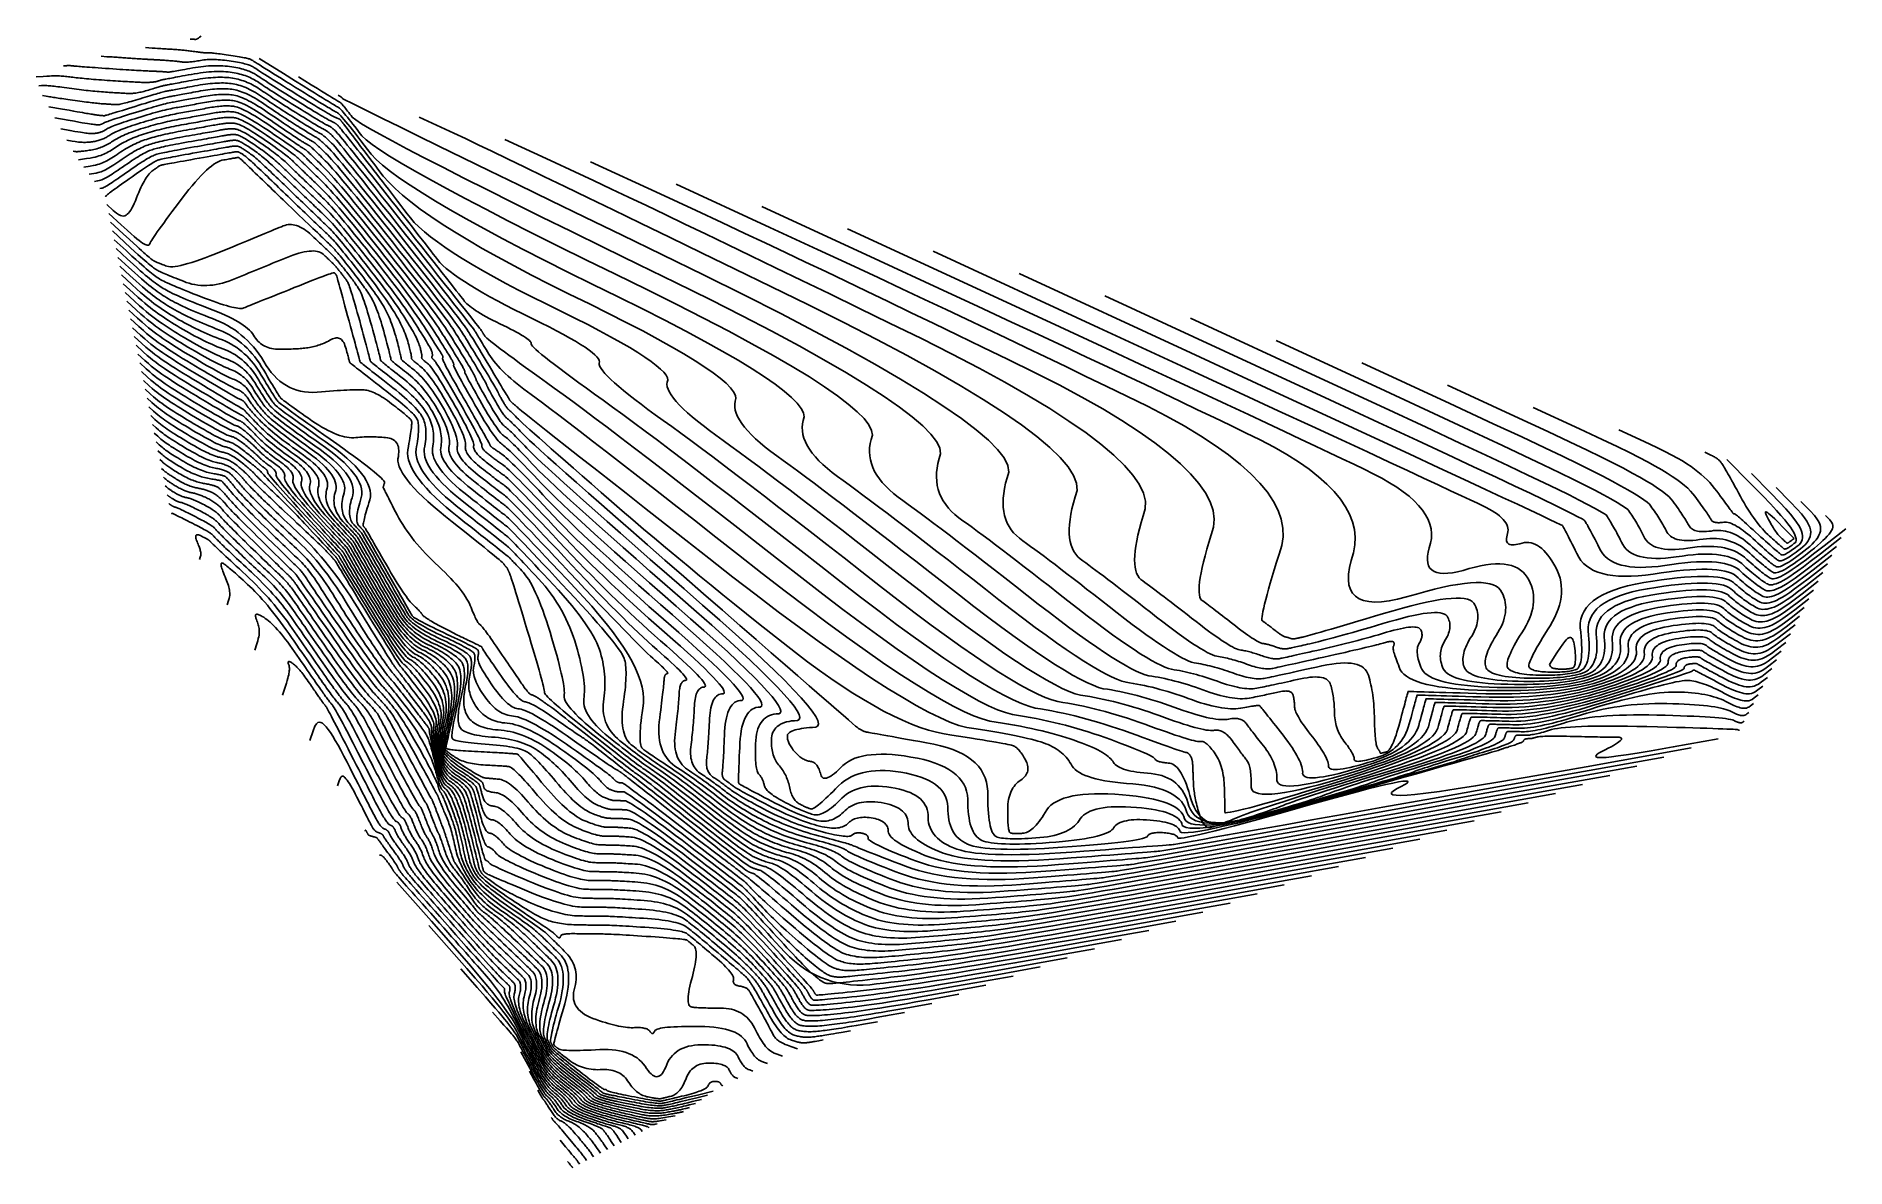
# Model space of a CAD drawing. Header units: inches. Extents: x 1412622.3 to 1412714.6, y 4931530.8 to 4931588.5.
import ezdxf

# ---------------------------------------------------------------- set-up
doc = ezdxf.new("R2010")
doc.units = ezdxf.units.IN
doc.header["$MEASUREMENT"] = 0

msp = doc.modelspace()

# ---------------------------------------------------------------- linework, layer by layer
for points in [[(1412630.73, 4931588.5), (1412630.656, 4931588.445), (1412630.619, 4931588.418), (1412630.594, 4931588.4), (1412630.574, 4931588.386), (1412630.557, 4931588.375), (1412630.542, 4931588.366), (1412630.528, 4931588.358), (1412630.515, 4931588.352), (1412630.503, 4931588.347), (1412630.492, 4931588.343), (1412630.481, 4931588.34), (1412630.471, 4931588.337), (1412630.461, 4931588.335), (1412630.452, 4931588.334), (1412630.442, 4931588.334), (1412630.434, 4931588.334), (1412630.425, 4931588.336), (1412630.417, 4931588.337), (1412630.409, 4931588.338), (1412630.401, 4931588.339), (1412630.393, 4931588.34), (1412630.386, 4931588.341), (1412630.379, 4931588.342), (1412630.372, 4931588.342), (1412630.365, 4931588.343), (1412630.358, 4931588.344), (1412630.351, 4931588.345), (1412630.345, 4931588.345), (1412630.339, 4931588.346), (1412630.333, 4931588.346), (1412630.327, 4931588.347), (1412630.322, 4931588.347), (1412630.316, 4931588.347), (1412630.311, 4931588.348), (1412630.305, 4931588.348), (1412630.3, 4931588.348), (1412630.294, 4931588.349), (1412630.289, 4931588.349), (1412630.283, 4931588.35), (1412630.278, 4931588.35), (1412630.272, 4931588.35), (1412630.266, 4931588.351), (1412630.26, 4931588.351), (1412630.253, 4931588.351), (1412630.246, 4931588.352), (1412630.237, 4931588.352), (1412630.227, 4931588.353), (1412630.212, 4931588.354), (1412630.182, 4931588.356)], [(1412711.113, 4931556.677), (1412710.722, 4931556.372), (1412710.52, 4931556.227), (1412710.376, 4931556.139), (1412710.247, 4931556.074), (1412710.134, 4931556.033), (1412710.02, 4931556.005), (1412709.908, 4931555.989), (1412709.796, 4931555.985), (1412709.684, 4931555.994), (1412709.568, 4931556.011), (1412709.448, 4931556.037), (1412709.323, 4931556.071), (1412709.194, 4931556.114), (1412709.061, 4931556.166), (1412708.924, 4931556.226), (1412708.782, 4931556.295), (1412708.636, 4931556.372), (1412708.498, 4931556.446), (1412708.367, 4931556.516), (1412708.245, 4931556.582), (1412708.13, 4931556.645), (1412708.023, 4931556.704), (1412707.925, 4931556.759), (1412707.833, 4931556.811), (1412707.75, 4931556.859), (1412707.675, 4931556.903), (1412707.607, 4931556.944), (1412707.548, 4931556.981), (1412707.496, 4931557.014), (1412707.452, 4931557.044), (1412707.416, 4931557.07), (1412707.388, 4931557.092), (1412707.368, 4931557.11), (1412707.342, 4931557.127), (1412707.311, 4931557.141), (1412707.275, 4931557.153), (1412707.234, 4931557.163), (1412707.187, 4931557.17), (1412707.135, 4931557.176), (1412707.078, 4931557.179), (1412707.015, 4931557.18), (1412706.947, 4931557.179), (1412706.874, 4931557.175), (1412706.796, 4931557.17), (1412706.712, 4931557.162), (1412706.623, 4931557.152), (1412706.529, 4931557.14), (1412706.429, 4931557.126), (1412706.324, 4931557.11), (1412706.226, 4931557.091), (1412706.135, 4931557.07), (1412706.051, 4931557.046), (1412705.974, 4931557.021), (1412705.904, 4931556.992), (1412705.841, 4931556.962), (1412705.784, 4931556.929), (1412705.735, 4931556.894), (1412705.692, 4931556.857), (1412705.657, 4931556.817), (1412705.628, 4931556.775), (1412705.606, 4931556.73), (1412705.592, 4931556.684), (1412705.584, 4931556.635), (1412705.583, 4931556.583), (1412705.589, 4931556.529), (1412705.57, 4931556.471), (1412705.527, 4931556.409), (1412705.459, 4931556.343), (1412705.366, 4931556.272), (1412705.249, 4931556.197), (1412705.107, 4931556.117), (1412704.94, 4931556.034), (1412704.749, 4931555.946), (1412704.533, 4931555.854), (1412704.292, 4931555.757), (1412704.027, 4931555.657), (1412703.736, 4931555.552), (1412703.422, 4931555.443), (1412703.082, 4931555.329), (1412702.718, 4931555.212), (1412702.329, 4931555.09), (1412701.944, 4931554.976), (1412701.563, 4931554.87), (1412701.186, 4931554.773), (1412700.813, 4931554.684), (1412700.443, 4931554.603), (1412700.078, 4931554.531), (1412699.716, 4931554.466), (1412699.358, 4931554.41), (1412699.004, 4931554.362), (1412698.654, 4931554.323), (1412698.308, 4931554.291), (1412697.965, 4931554.268), (1412697.627, 4931554.253), (1412697.292, 4931554.246), (1412696.962, 4931554.248), (1412696.635, 4931554.257), (1412696.328, 4931554.266), (1412696.042, 4931554.275), (1412695.775, 4931554.282), (1412695.529, 4931554.289), (1412695.304, 4931554.296), (1412695.098, 4931554.302), (1412694.913, 4931554.307), (1412694.748, 4931554.311), (1412694.603, 4931554.315), (1412694.478, 4931554.318), (1412694.373, 4931554.32), (1412694.289, 4931554.322), (1412694.225, 4931554.323), (1412694.181, 4931554.323), (1412694.157, 4931554.323), (1412694.154, 4931554.322), (1412694.148, 4931554.313), (1412694.141, 4931554.296), (1412694.132, 4931554.27), (1412694.12, 4931554.237), (1412694.107, 4931554.195), (1412694.092, 4931554.145), (1412694.075, 4931554.086), (1412694.055, 4931554.02), (1412694.034, 4931553.945), (1412694.011, 4931553.862), (1412693.986, 4931553.771), (1412693.959, 4931553.671), (1412693.93, 4931553.564), (1412693.899, 4931553.448), (1412693.866, 4931553.324), (1412693.831, 4931553.192), (1412693.767, 4931553.058), (1412693.674, 4931552.923), (1412693.553, 4931552.787), (1412693.402, 4931552.65), (1412693.222, 4931552.511), (1412693.014, 4931552.371), (1412692.776, 4931552.23), (1412692.51, 4931552.087), (1412692.214, 4931551.943), (1412691.89, 4931551.798), (1412691.537, 4931551.651), (1412691.154, 4931551.503), (1412690.743, 4931551.354), (1412690.303, 4931551.203), (1412689.834, 4931551.052), (1412689.336, 4931550.898), (1412688.869, 4931550.761), (1412688.434, 4931550.64), (1412688.029, 4931550.535), (1412687.657, 4931550.446), (1412687.315, 4931550.373), (1412687.004, 4931550.316), (1412686.725, 4931550.275), (1412686.477, 4931550.25), (1412686.261, 4931550.241), (1412686.076, 4931550.247), (1412685.921, 4931550.27), (1412685.799, 4931550.309), (1412685.707, 4931550.364), (1412685.647, 4931550.435), (1412685.618, 4931550.522), (1412685.62, 4931550.625), (1412685.617, 4931550.728), (1412685.609, 4931550.831), (1412685.595, 4931550.935), (1412685.576, 4931551.038), (1412685.552, 4931551.142), (1412685.522, 4931551.245), (1412685.487, 4931551.349), (1412685.447, 4931551.453), (1412685.401, 4931551.557), (1412685.35, 4931551.661), (1412685.294, 4931551.766), (1412685.233, 4931551.87), (1412685.166, 4931551.975), (1412685.093, 4931552.079), (1412685.016, 4931552.184), (1412684.933, 4931552.289), (1412684.853, 4931552.39), (1412684.777, 4931552.487), (1412684.703, 4931552.581), (1412684.633, 4931552.671), (1412684.566, 4931552.757), (1412684.503, 4931552.839), (1412684.442, 4931552.918), (1412684.385, 4931552.993), (1412684.33, 4931553.064), (1412684.279, 4931553.131), (1412684.232, 4931553.194), (1412684.187, 4931553.254), (1412684.145, 4931553.31), (1412684.107, 4931553.362), (1412684.072, 4931553.41), (1412684.04, 4931553.455), (1412684.005, 4931553.496), (1412683.966, 4931553.533), (1412683.924, 4931553.566), (1412683.879, 4931553.595), (1412683.83, 4931553.62), (1412683.778, 4931553.642), (1412683.723, 4931553.659), (1412683.664, 4931553.673), (1412683.602, 4931553.683), (1412683.537, 4931553.689), (1412683.468, 4931553.691), (1412683.396, 4931553.689), (1412683.321, 4931553.684), (1412683.242, 4931553.675), (1412683.16, 4931553.661), (1412683.074, 4931553.644), (1412682.979, 4931553.634), (1412682.874, 4931553.63), (1412682.759, 4931553.633), (1412682.634, 4931553.642), (1412682.499, 4931553.658), (1412682.354, 4931553.681), (1412682.199, 4931553.711), (1412682.034, 4931553.747), (1412681.86, 4931553.789), (1412681.675, 4931553.839), (1412681.481, 4931553.894), (1412681.277, 4931553.957), (1412681.063, 4931554.026), (1412680.839, 4931554.102), (1412680.605, 4931554.185), (1412680.361, 4931554.274), (1412680.119, 4931554.359), (1412679.88, 4931554.441), (1412679.643, 4931554.52), (1412679.408, 4931554.594), (1412679.175, 4931554.665), (1412678.945, 4931554.733), (1412678.716, 4931554.797), (1412678.49, 4931554.857), (1412678.266, 4931554.914), (1412678.045, 4931554.967), (1412677.826, 4931555.017), (1412677.609, 4931555.063), (1412677.394, 4931555.105), (1412677.181, 4931555.144), (1412676.971, 4931555.179), (1412676.763, 4931555.21), (1412676.519, 4931555.278), (1412676.241, 4931555.381), (1412675.927, 4931555.519), (1412675.579, 4931555.694), (1412675.195, 4931555.904), (1412674.776, 4931556.15), (1412674.322, 4931556.432), (1412673.832, 4931556.749), (1412673.308, 4931557.103), (1412672.748, 4931557.492), (1412672.154, 4931557.916), (1412671.524, 4931558.377), (1412670.859, 4931558.873), (1412670.159, 4931559.405), (1412669.424, 4931559.973), (1412668.653, 4931560.576), (1412667.911, 4931561.156), (1412667.196, 4931561.714), (1412666.508, 4931562.248), (1412665.849, 4931562.759), (1412665.217, 4931563.247), (1412664.613, 4931563.711), (1412664.037, 4931564.153), (1412663.489, 4931564.571), (1412662.968, 4931564.967), (1412662.475, 4931565.339), (1412662.01, 4931565.688), (1412661.572, 4931566.014), (1412661.163, 4931566.317), (1412660.781, 4931566.597), (1412660.426, 4931566.853), (1412660.1, 4931567.087), (1412659.796, 4931567.315), (1412659.516, 4931567.536), (1412659.259, 4931567.752), (1412659.025, 4931567.961), (1412658.814, 4931568.165), (1412658.626, 4931568.363), (1412658.462, 4931568.555), (1412658.32, 4931568.74), (1412658.202, 4931568.92), (1412658.106, 4931569.094), (1412658.034, 4931569.262), (1412657.985, 4931569.424), (1412657.959, 4931569.58), (1412657.956, 4931569.73), (1412657.977, 4931569.874), (1412658.02, 4931570.012), (1412657.996, 4931570.173), (1412657.904, 4931570.357), (1412657.745, 4931570.564), (1412657.517, 4931570.794), (1412657.222, 4931571.047), (1412656.86, 4931571.322), (1412656.429, 4931571.621), (1412655.932, 4931571.943), (1412655.366, 4931572.288), (1412654.732, 4931572.655), (1412654.031, 4931573.046), (1412653.263, 4931573.459), (1412652.426, 4931573.896), (1412651.522, 4931574.356), (1412650.55, 4931574.838), (1412649.511, 4931575.343), (1412648.522, 4931575.836), (1412647.585, 4931576.315), (1412646.698, 4931576.781), (1412645.862, 4931577.235), (1412645.077, 4931577.675), (1412644.343, 4931578.102), (1412643.66, 4931578.516), (1412643.028, 4931578.917), (1412642.447, 4931579.305), (1412641.916, 4931579.68), (1412641.437, 4931580.042), (1412641.008, 4931580.39), (1412640.63, 4931580.726), (1412640.303, 4931581.049), (1412640.027, 4931581.358), (1412639.802, 4931581.655), (1412639.59, 4931581.934), (1412639.391, 4931582.196), (1412639.205, 4931582.441), (1412639.032, 4931582.67), (1412638.872, 4931582.88), (1412638.724, 4931583.074), (1412638.59, 4931583.251), (1412638.468, 4931583.411), (1412638.36, 4931583.553), (1412638.264, 4931583.678), (1412638.182, 4931583.787), (1412638.112, 4931583.878), (1412638.055, 4931583.952), (1412638.011, 4931584.009), (1412637.98, 4931584.048), (1412637.963, 4931584.071), (1412637.946, 4931584.092), (1412637.93, 4931584.112), (1412637.915, 4931584.131), (1412637.901, 4931584.149), (1412637.888, 4931584.165), (1412637.876, 4931584.18), (1412637.865, 4931584.193), (1412637.855, 4931584.205), (1412637.846, 4931584.216), (1412637.838, 4931584.226), (1412637.832, 4931584.234), (1412637.826, 4931584.241), (1412637.821, 4931584.247), (1412637.817, 4931584.252), (1412637.814, 4931584.255), (1412637.812, 4931584.257), (1412637.808, 4931584.259), (1412637.803, 4931584.262), (1412637.795, 4931584.266), (1412637.786, 4931584.271), (1412637.775, 4931584.277), (1412637.762, 4931584.283), (1412637.747, 4931584.29), (1412637.73, 4931584.298), (1412637.711, 4931584.306), (1412637.691, 4931584.315), (1412637.668, 4931584.325), (1412637.644, 4931584.336), (1412637.617, 4931584.347), (1412637.589, 4931584.359), (1412637.559, 4931584.372), (1412637.528, 4931584.385), (1412637.484, 4931584.407), (1412637.427, 4931584.437), (1412637.359, 4931584.474), (1412637.279, 4931584.519), (1412637.186, 4931584.573), (1412637.081, 4931584.634), (1412636.964, 4931584.704), (1412636.834, 4931584.781), (1412636.693, 4931584.866), (1412636.539, 4931584.96), (1412636.373, 4931585.061), (1412636.195, 4931585.17), (1412636.005, 4931585.288), (1412635.803, 4931585.413), (1412635.588, 4931585.546), (1412635.361, 4931585.687), (1412635.147, 4931585.821), (1412634.944, 4931585.947), (1412634.754, 4931586.066), (1412634.576, 4931586.177), (1412634.41, 4931586.281), (1412634.256, 4931586.378), (1412634.115, 4931586.467), (1412633.985, 4931586.548), (1412633.868, 4931586.622), (1412633.763, 4931586.689), (1412633.67, 4931586.748), (1412633.59, 4931586.8), (1412633.521, 4931586.844), (1412633.465, 4931586.881), (1412633.421, 4931586.911), (1412633.389, 4931586.932), (1412633.351, 4931586.954), (1412633.309, 4931586.976), (1412633.261, 4931586.997), (1412633.208, 4931587.017), (1412633.149, 4931587.038), (1412633.086, 4931587.058), (1412633.017, 4931587.078), (1412632.942, 4931587.097), (1412632.863, 4931587.117), (1412632.778, 4931587.136), (1412632.688, 4931587.154), (1412632.592, 4931587.173), (1412632.492, 4931587.191), (1412632.386, 4931587.209), (1412632.275, 4931587.226), (1412632.158, 4931587.244), (1412632.044, 4931587.259), (1412631.932, 4931587.272), (1412631.823, 4931587.283), (1412631.717, 4931587.293), (1412631.612, 4931587.3), (1412631.511, 4931587.306), (1412631.412, 4931587.309), (1412631.315, 4931587.311), (1412631.221, 4931587.31), (1412631.129, 4931587.308), (1412631.04, 4931587.303), (1412630.953, 4931587.297), (1412630.869, 4931587.288), (1412630.787, 4931587.278), (1412630.708, 4931587.266), (1412630.631, 4931587.251), (1412630.556, 4931587.238), (1412630.484, 4931587.226), (1412630.414, 4931587.216), (1412630.346, 4931587.207), (1412630.28, 4931587.198), (1412630.217, 4931587.192), (1412630.156, 4931587.186), (1412630.097, 4931587.182), (1412630.041, 4931587.179), (1412629.986, 4931587.177), (1412629.934, 4931587.177), (1412629.885, 4931587.177), (1412629.837, 4931587.179), (1412629.792, 4931587.183), (1412629.749, 4931587.187), (1412629.708, 4931587.193), (1412629.665, 4931587.198), (1412629.621, 4931587.204), (1412629.574, 4931587.21), (1412629.526, 4931587.215), (1412629.475, 4931587.22), (1412629.423, 4931587.226), (1412629.369, 4931587.231), (1412629.313, 4931587.236), (1412629.255, 4931587.241), (1412629.196, 4931587.246), (1412629.134, 4931587.251), (1412629.07, 4931587.256), (1412629.005, 4931587.26), (1412628.938, 4931587.265), (1412628.868, 4931587.27), (1412628.797, 4931587.274), (1412628.729, 4931587.278), (1412628.664, 4931587.282), (1412628.603, 4931587.286), (1412628.545, 4931587.29), (1412628.49, 4931587.293), (1412628.438, 4931587.296), (1412628.39, 4931587.299), (1412628.344, 4931587.302), (1412628.302, 4931587.304), (1412628.264, 4931587.306), (1412628.228, 4931587.308), (1412628.196, 4931587.31), (1412628.167, 4931587.311), (1412628.141, 4931587.312), (1412628.118, 4931587.313), (1412628.099, 4931587.314), (1412628.075, 4931587.315), (1412628.048, 4931587.317), (1412628.016, 4931587.318), (1412627.98, 4931587.32), (1412627.94, 4931587.323), (1412627.896, 4931587.325), (1412627.847, 4931587.328), (1412627.795, 4931587.332), (1412627.738, 4931587.335), (1412627.677, 4931587.339), (1412627.612, 4931587.344), (1412627.543, 4931587.348), (1412627.47, 4931587.353), (1412627.392, 4931587.358), (1412627.311, 4931587.364), (1412627.225, 4931587.37), (1412627.141, 4931587.376), (1412627.058, 4931587.381), (1412626.978, 4931587.387), (1412626.898, 4931587.392), (1412626.821, 4931587.397), (1412626.745, 4931587.402), (1412626.67, 4931587.407), (1412626.598, 4931587.412), (1412626.523, 4931587.417), (1412626.446, 4931587.422), (1412626.367, 4931587.427), (1412626.286, 4931587.433), (1412626.191, 4931587.439), (1412626.084, 4931587.446), (1412625.929, 4931587.455), (1412625.627, 4931587.474)], [(1412711.348, 4931557.123), (1412710.91, 4931556.781), (1412710.685, 4931556.617), (1412710.527, 4931556.517), (1412710.387, 4931556.442), (1412710.266, 4931556.393), (1412710.146, 4931556.357), (1412710.029, 4931556.334), (1412709.914, 4931556.324), (1412709.801, 4931556.327), (1412709.685, 4931556.339), (1412709.566, 4931556.36), (1412709.443, 4931556.39), (1412709.317, 4931556.428), (1412709.187, 4931556.476), (1412709.054, 4931556.532), (1412708.918, 4931556.597), (1412708.779, 4931556.671), (1412708.647, 4931556.741), (1412708.522, 4931556.809), (1412708.404, 4931556.874), (1412708.292, 4931556.935), (1412708.188, 4931556.993), (1412708.091, 4931557.049), (1412708.001, 4931557.101), (1412707.918, 4931557.15), (1412707.842, 4931557.196), (1412707.774, 4931557.239), (1412707.712, 4931557.278), (1412707.657, 4931557.315), (1412707.609, 4931557.348), (1412707.569, 4931557.379), (1412707.535, 4931557.406), (1412707.509, 4931557.43), (1412707.475, 4931557.452), (1412707.435, 4931557.47), (1412707.387, 4931557.486), (1412707.333, 4931557.499), (1412707.272, 4931557.509), (1412707.204, 4931557.516), (1412707.129, 4931557.52), (1412707.047, 4931557.521), (1412706.959, 4931557.52), (1412706.863, 4931557.516), (1412706.76, 4931557.508), (1412706.651, 4931557.498), (1412706.534, 4931557.485), (1412706.411, 4931557.47), (1412706.281, 4931557.451), (1412706.144, 4931557.429), (1412706.016, 4931557.405), (1412705.897, 4931557.377), (1412705.787, 4931557.347), (1412705.686, 4931557.313), (1412705.594, 4931557.276), (1412705.512, 4931557.236), (1412705.438, 4931557.194), (1412705.373, 4931557.148), (1412705.318, 4931557.099), (1412705.271, 4931557.047), (1412705.234, 4931556.992), (1412705.205, 4931556.934), (1412705.186, 4931556.873), (1412705.176, 4931556.808), (1412705.175, 4931556.741), (1412705.183, 4931556.671), (1412705.167, 4931556.598), (1412705.13, 4931556.522), (1412705.069, 4931556.444), (1412704.985, 4931556.363), (1412704.878, 4931556.28), (1412704.749, 4931556.194), (1412704.596, 4931556.105), (1412704.421, 4931556.014), (1412704.222, 4931555.92), (1412704.001, 4931555.823), (1412703.757, 4931555.724), (1412703.49, 4931555.622), (1412703.2, 4931555.517), (1412702.887, 4931555.41), (1412702.551, 4931555.3), (1412702.193, 4931555.187), (1412701.834, 4931555.083), (1412701.475, 4931554.985), (1412701.116, 4931554.896), (1412700.756, 4931554.814), (1412700.397, 4931554.74), (1412700.037, 4931554.674), (1412699.677, 4931554.615), (1412699.317, 4931554.565), (1412698.956, 4931554.521), (1412698.596, 4931554.486), (1412698.235, 4931554.458), (1412697.874, 4931554.438), (1412697.513, 4931554.426), (1412697.152, 4931554.421), (1412696.791, 4931554.424), (1412696.429, 4931554.435), (1412696.09, 4931554.445), (1412695.773, 4931554.454), (1412695.479, 4931554.463), (1412695.207, 4931554.47), (1412694.957, 4931554.478), (1412694.73, 4931554.484), (1412694.526, 4931554.49), (1412694.343, 4931554.495), (1412694.184, 4931554.499), (1412694.046, 4931554.503), (1412693.931, 4931554.505), (1412693.839, 4931554.508), (1412693.769, 4931554.509), (1412693.721, 4931554.51), (1412693.696, 4931554.51), (1412693.693, 4931554.509), (1412693.688, 4931554.499), (1412693.681, 4931554.48), (1412693.672, 4931554.452), (1412693.66, 4931554.415), (1412693.646, 4931554.369), (1412693.63, 4931554.314), (1412693.612, 4931554.25), (1412693.591, 4931554.177), (1412693.568, 4931554.094), (1412693.543, 4931554.003), (1412693.516, 4931553.903), (1412693.486, 4931553.793), (1412693.454, 4931553.674), (1412693.42, 4931553.547), (1412693.384, 4931553.41), (1412693.346, 4931553.264), (1412693.286, 4931553.12), (1412693.204, 4931552.978), (1412693.101, 4931552.837), (1412692.976, 4931552.698), (1412692.83, 4931552.561), (1412692.662, 4931552.426), (1412692.472, 4931552.292), (1412692.261, 4931552.16), (1412692.029, 4931552.03), (1412691.774, 4931551.902), (1412691.499, 4931551.775), (1412691.201, 4931551.65), (1412690.883, 4931551.527), (1412690.542, 4931551.405), (1412690.18, 4931551.286), (1412689.797, 4931551.168), (1412689.437, 4931551.062), (1412689.102, 4931550.969), (1412688.791, 4931550.888), (1412688.503, 4931550.819), (1412688.24, 4931550.763), (1412688.001, 4931550.719), (1412687.786, 4931550.687), (1412687.595, 4931550.668), (1412687.428, 4931550.661), (1412687.286, 4931550.666), (1412687.167, 4931550.684), (1412687.073, 4931550.714), (1412687.002, 4931550.756), (1412686.956, 4931550.811), (1412686.933, 4931550.878), (1412686.935, 4931550.957), (1412686.928, 4931551.042), (1412686.913, 4931551.133), (1412686.889, 4931551.229), (1412686.857, 4931551.331), (1412686.816, 4931551.439), (1412686.767, 4931551.553), (1412686.709, 4931551.672), (1412686.642, 4931551.797), (1412686.567, 4931551.927), (1412686.484, 4931552.064), (1412686.392, 4931552.206), (1412686.291, 4931552.353), (1412686.182, 4931552.507), (1412686.064, 4931552.666), (1412685.938, 4931552.83), (1412685.804, 4931553.001), (1412685.677, 4931553.161), (1412685.559, 4931553.311), (1412685.448, 4931553.451), (1412685.346, 4931553.581), (1412685.252, 4931553.7), (1412685.165, 4931553.81), (1412685.087, 4931553.909), (1412685.017, 4931553.998), (1412684.955, 4931554.076), (1412684.902, 4931554.145), (1412684.856, 4931554.203), (1412684.818, 4931554.252), (1412684.789, 4931554.29), (1412684.767, 4931554.317), (1412684.754, 4931554.335), (1412684.748, 4931554.342), (1412684.736, 4931554.348), (1412684.718, 4931554.352), (1412684.693, 4931554.354), (1412684.661, 4931554.354), (1412684.623, 4931554.352), (1412684.578, 4931554.348), (1412684.526, 4931554.343), (1412684.468, 4931554.335), (1412684.403, 4931554.326), (1412684.332, 4931554.315), (1412684.254, 4931554.302), (1412684.17, 4931554.287), (1412684.078, 4931554.271), (1412683.981, 4931554.252), (1412683.876, 4931554.232), (1412683.765, 4931554.21), (1412683.648, 4931554.194), (1412683.524, 4931554.184), (1412683.393, 4931554.181), (1412683.256, 4931554.184), (1412683.113, 4931554.193), (1412682.962, 4931554.209), (1412682.806, 4931554.231), (1412682.642, 4931554.259), (1412682.473, 4931554.294), (1412682.296, 4931554.335), (1412682.114, 4931554.382), (1412681.924, 4931554.436), (1412681.728, 4931554.495), (1412681.526, 4931554.562), (1412681.317, 4931554.634), (1412681.101, 4931554.713), (1412680.888, 4931554.788), (1412680.676, 4931554.861), (1412680.467, 4931554.93), (1412680.259, 4931554.996), (1412680.053, 4931555.059), (1412679.85, 4931555.119), (1412679.648, 4931555.175), (1412679.448, 4931555.228), (1412679.251, 4931555.279), (1412679.055, 4931555.326), (1412678.861, 4931555.369), (1412678.669, 4931555.41), (1412678.479, 4931555.447), (1412678.291, 4931555.482), (1412678.105, 4931555.513), (1412677.922, 4931555.54), (1412677.707, 4931555.6), (1412677.46, 4931555.691), (1412677.183, 4931555.814), (1412676.875, 4931555.968), (1412676.536, 4931556.154), (1412676.166, 4931556.371), (1412675.764, 4931556.62), (1412675.332, 4931556.901), (1412674.869, 4931557.213), (1412674.374, 4931557.556), (1412673.849, 4931557.932), (1412673.292, 4931558.339), (1412672.704, 4931558.777), (1412672.086, 4931559.247), (1412671.436, 4931559.749), (1412670.755, 4931560.282), (1412670.099, 4931560.795), (1412669.467, 4931561.288), (1412668.86, 4931561.76), (1412668.277, 4931562.211), (1412667.719, 4931562.642), (1412667.185, 4931563.053), (1412666.676, 4931563.443), (1412666.191, 4931563.813), (1412665.731, 4931564.162), (1412665.295, 4931564.491), (1412664.884, 4931564.8), (1412664.498, 4931565.088), (1412664.136, 4931565.356), (1412663.798, 4931565.603), (1412663.485, 4931565.83), (1412663.196, 4931566.036), (1412662.929, 4931566.241), (1412662.684, 4931566.443), (1412662.46, 4931566.644), (1412662.257, 4931566.842), (1412662.076, 4931567.039), (1412661.916, 4931567.234), (1412661.778, 4931567.427), (1412661.661, 4931567.617), (1412661.566, 4931567.806), (1412661.492, 4931567.993), (1412661.44, 4931568.178), (1412661.41, 4931568.361), (1412661.4, 4931568.543), (1412661.413, 4931568.722), (1412661.446, 4931568.899), (1412661.501, 4931569.075), (1412661.471, 4931569.279), (1412661.354, 4931569.513), (1412661.151, 4931569.776), (1412660.863, 4931570.068), (1412660.488, 4931570.389), (1412660.027, 4931570.739), (1412659.481, 4931571.119), (1412658.848, 4931571.527), (1412658.13, 4931571.965), (1412657.325, 4931572.432), (1412656.435, 4931572.929), (1412655.458, 4931573.454), (1412654.396, 4931574.008), (1412653.247, 4931574.592), (1412652.013, 4931575.205), (1412650.692, 4931575.847), (1412649.443, 4931576.464), (1412648.265, 4931577.056), (1412647.157, 4931577.623), (1412646.121, 4931578.165), (1412645.156, 4931578.682), (1412644.262, 4931579.175), (1412643.439, 4931579.642), (1412642.687, 4931580.084), (1412642.006, 4931580.501), (1412641.396, 4931580.893), (1412640.857, 4931581.26), (1412640.389, 4931581.602), (1412639.992, 4931581.919), (1412639.666, 4931582.211), (1412639.411, 4931582.479), (1412639.228, 4931582.721), (1412639.054, 4931582.948), (1412638.89, 4931583.162), (1412638.736, 4931583.36), (1412638.591, 4931583.545), (1412638.457, 4931583.715), (1412638.333, 4931583.87), (1412638.218, 4931584.011), (1412638.114, 4931584.137), (1412638.019, 4931584.249), (1412637.934, 4931584.347), (1412637.859, 4931584.43), (1412637.794, 4931584.499), (1412637.739, 4931584.553), (1412637.694, 4931584.593), (1412637.659, 4931584.618), (1412637.633, 4931584.629), (1412637.594, 4931584.649), (1412637.54, 4931584.678), (1412637.472, 4931584.716), (1412637.39, 4931584.764), (1412637.293, 4931584.82), (1412637.182, 4931584.886), (1412637.058, 4931584.961), (1412636.918, 4931585.045), (1412636.765, 4931585.138), (1412636.598, 4931585.241), (1412636.416, 4931585.352), (1412636.22, 4931585.473), (1412636.01, 4931585.603), (1412635.785, 4931585.742), (1412635.547, 4931585.89), (1412635.294, 4931586.048), (1412635.056, 4931586.196), (1412634.833, 4931586.335), (1412634.625, 4931586.464), (1412634.432, 4931586.585), (1412634.254, 4931586.696), (1412634.091, 4931586.798), (1412633.942, 4931586.891), (1412633.809, 4931586.974), (1412633.691, 4931587.048), (1412633.587, 4931587.113), (1412633.499, 4931587.169), (1412633.425, 4931587.215), (1412633.367, 4931587.252), (1412633.323, 4931587.28), (1412633.295, 4931587.299), (1412633.281, 4931587.308), (1412633.26, 4931587.318), (1412633.233, 4931587.329), (1412633.199, 4931587.34), (1412633.158, 4931587.351), (1412633.11, 4931587.364), (1412633.055, 4931587.376), (1412632.993, 4931587.389), (1412632.925, 4931587.403), (1412632.849, 4931587.418), (1412632.767, 4931587.433), (1412632.678, 4931587.448), (1412632.582, 4931587.464), (1412632.479, 4931587.481), (1412632.37, 4931587.498), (1412632.253, 4931587.515), (1412632.13, 4931587.534), (1412632.014, 4931587.551), (1412631.904, 4931587.566), (1412631.802, 4931587.581), (1412631.706, 4931587.594), (1412631.617, 4931587.606), (1412631.536, 4931587.616), (1412631.461, 4931587.625), (1412631.393, 4931587.633), (1412631.331, 4931587.64), (1412631.277, 4931587.645), (1412631.23, 4931587.649), (1412631.189, 4931587.652), (1412631.156, 4931587.653), (1412631.129, 4931587.654), (1412631.11, 4931587.653), (1412631.097, 4931587.65), (1412631.08, 4931587.649), (1412631.06, 4931587.648), (1412631.037, 4931587.648), (1412631.01, 4931587.648), (1412630.979, 4931587.65), (1412630.945, 4931587.652), (1412630.907, 4931587.655), (1412630.866, 4931587.659), (1412630.821, 4931587.663), (1412630.772, 4931587.668), (1412630.72, 4931587.675), (1412630.665, 4931587.681), (1412630.605, 4931587.689), (1412630.543, 4931587.697), (1412630.476, 4931587.706), (1412630.406, 4931587.716), (1412630.337, 4931587.726), (1412630.269, 4931587.735), (1412630.201, 4931587.744), (1412630.133, 4931587.752), (1412630.067, 4931587.76), (1412630.001, 4931587.767), (1412629.936, 4931587.775), (1412629.871, 4931587.781), (1412629.807, 4931587.788), (1412629.744, 4931587.794), (1412629.681, 4931587.8), (1412629.62, 4931587.805), (1412629.558, 4931587.81), (1412629.498, 4931587.814), (1412629.438, 4931587.818), (1412629.379, 4931587.822), (1412629.319, 4931587.826), (1412629.259, 4931587.83), (1412629.199, 4931587.833), (1412629.139, 4931587.837), (1412629.078, 4931587.841), (1412629.017, 4931587.845), (1412628.955, 4931587.849), (1412628.893, 4931587.853), (1412628.827, 4931587.857), (1412628.757, 4931587.861), (1412628.682, 4931587.866), (1412628.603, 4931587.871), (1412628.507, 4931587.877), (1412628.395, 4931587.884), (1412628.23, 4931587.895), (1412627.904, 4931587.915)], [(1412710.642, 4931555.786), (1412710.346, 4931555.555), (1412710.189, 4931555.446), (1412710.074, 4931555.383), (1412709.968, 4931555.339), (1412709.869, 4931555.314), (1412709.768, 4931555.301), (1412709.665, 4931555.298), (1412709.558, 4931555.307), (1412709.449, 4931555.326), (1412709.334, 4931555.354), (1412709.212, 4931555.39), (1412709.084, 4931555.434), (1412708.95, 4931555.486), (1412708.809, 4931555.546), (1412708.662, 4931555.614), (1412708.509, 4931555.691), (1412708.349, 4931555.775), (1412708.199, 4931555.855), (1412708.059, 4931555.93), (1412707.928, 4931556), (1412707.806, 4931556.065), (1412707.694, 4931556.125), (1412707.591, 4931556.181), (1412707.498, 4931556.232), (1412707.414, 4931556.278), (1412707.34, 4931556.319), (1412707.275, 4931556.355), (1412707.22, 4931556.386), (1412707.174, 4931556.413), (1412707.138, 4931556.434), (1412707.111, 4931556.451), (1412707.094, 4931556.463), (1412707.086, 4931556.47), (1412707.076, 4931556.476), (1412707.064, 4931556.482), (1412707.05, 4931556.486), (1412707.034, 4931556.49), (1412707.016, 4931556.493), (1412706.996, 4931556.495), (1412706.974, 4931556.496), (1412706.95, 4931556.497), (1412706.924, 4931556.496), (1412706.896, 4931556.495), (1412706.866, 4931556.493), (1412706.834, 4931556.49), (1412706.8, 4931556.486), (1412706.763, 4931556.482), (1412706.725, 4931556.476), (1412706.685, 4931556.47), (1412706.647, 4931556.463), (1412706.612, 4931556.455), (1412706.58, 4931556.445), (1412706.55, 4931556.436), (1412706.523, 4931556.425), (1412706.499, 4931556.413), (1412706.477, 4931556.4), (1412706.458, 4931556.387), (1412706.442, 4931556.373), (1412706.428, 4931556.357), (1412706.417, 4931556.341), (1412706.409, 4931556.324), (1412706.403, 4931556.306), (1412706.4, 4931556.287), (1412706.4, 4931556.267), (1412706.402, 4931556.247), (1412706.376, 4931556.219), (1412706.322, 4931556.183), (1412706.24, 4931556.14), (1412706.129, 4931556.089), (1412705.99, 4931556.031), (1412705.823, 4931555.965), (1412705.628, 4931555.892), (1412705.405, 4931555.811), (1412705.153, 4931555.723), (1412704.873, 4931555.627), (1412704.565, 4931555.523), (1412704.229, 4931555.413), (1412703.865, 4931555.294), (1412703.472, 4931555.168), (1412703.051, 4931555.035), (1412702.602, 4931554.894), (1412702.165, 4931554.763), (1412701.74, 4931554.64), (1412701.327, 4931554.527), (1412700.925, 4931554.424), (1412700.536, 4931554.329), (1412700.159, 4931554.244), (1412699.794, 4931554.168), (1412699.441, 4931554.101), (1412699.099, 4931554.044), (1412698.77, 4931553.996), (1412698.453, 4931553.957), (1412698.148, 4931553.928), (1412697.854, 4931553.908), (1412697.573, 4931553.897), (1412697.304, 4931553.895), (1412697.047, 4931553.903), (1412696.805, 4931553.91), (1412696.579, 4931553.916), (1412696.369, 4931553.922), (1412696.175, 4931553.928), (1412695.997, 4931553.932), (1412695.834, 4931553.937), (1412695.687, 4931553.94), (1412695.556, 4931553.944), (1412695.44, 4931553.946), (1412695.341, 4931553.948), (1412695.257, 4931553.95), (1412695.189, 4931553.951), (1412695.137, 4931553.951), (1412695.1, 4931553.951), (1412695.08, 4931553.95), (1412695.075, 4931553.949), (1412695.068, 4931553.941), (1412695.06, 4931553.927), (1412695.051, 4931553.906), (1412695.041, 4931553.879), (1412695.029, 4931553.845), (1412695.015, 4931553.805), (1412695, 4931553.758), (1412694.984, 4931553.705), (1412694.966, 4931553.646), (1412694.947, 4931553.58), (1412694.926, 4931553.507), (1412694.904, 4931553.428), (1412694.881, 4931553.342), (1412694.856, 4931553.25), (1412694.83, 4931553.152), (1412694.802, 4931553.047), (1412694.731, 4931552.935), (1412694.615, 4931552.815), (1412694.457, 4931552.688), (1412694.254, 4931552.553), (1412694.008, 4931552.411), (1412693.718, 4931552.262), (1412693.384, 4931552.105), (1412693.007, 4931551.941), (1412692.586, 4931551.769), (1412692.121, 4931551.59), (1412691.613, 4931551.403), (1412691.06, 4931551.209), (1412690.464, 4931551.008), (1412689.825, 4931550.799), (1412689.142, 4931550.583), (1412688.415, 4931550.36), (1412687.733, 4931550.152), (1412687.097, 4931549.96), (1412686.506, 4931549.784), (1412685.961, 4931549.623), (1412685.462, 4931549.478), (1412685.007, 4931549.349), (1412684.599, 4931549.236), (1412684.236, 4931549.138), (1412683.918, 4931549.056), (1412683.646, 4931548.99), (1412683.419, 4931548.939), (1412683.238, 4931548.904), (1412683.102, 4931548.885), (1412683.012, 4931548.882), (1412682.967, 4931548.895), (1412682.967, 4931548.923), (1412682.968, 4931548.958), (1412682.968, 4931548.999), (1412682.967, 4931549.047), (1412682.967, 4931549.102), (1412682.966, 4931549.163), (1412682.965, 4931549.231), (1412682.963, 4931549.306), (1412682.961, 4931549.387), (1412682.959, 4931549.476), (1412682.957, 4931549.57), (1412682.954, 4931549.672), (1412682.951, 4931549.779), (1412682.948, 4931549.894), (1412682.944, 4931550.015), (1412682.94, 4931550.143), (1412682.936, 4931550.278), (1412682.929, 4931550.409), (1412682.918, 4931550.537), (1412682.904, 4931550.661), (1412682.886, 4931550.782), (1412682.865, 4931550.9), (1412682.841, 4931551.014), (1412682.814, 4931551.125), (1412682.783, 4931551.232), (1412682.749, 4931551.336), (1412682.711, 4931551.437), (1412682.67, 4931551.534), (1412682.626, 4931551.628), (1412682.579, 4931551.719), (1412682.528, 4931551.806), (1412682.474, 4931551.889), (1412682.416, 4931551.97), (1412682.36, 4931552.044), (1412682.306, 4931552.114), (1412682.253, 4931552.178), (1412682.201, 4931552.236), (1412682.151, 4931552.289), (1412682.102, 4931552.337), (1412682.054, 4931552.379), (1412682.008, 4931552.416), (1412681.964, 4931552.447), (1412681.921, 4931552.473), (1412681.879, 4931552.493), (1412681.839, 4931552.508), (1412681.8, 4931552.518), (1412681.763, 4931552.522), (1412681.727, 4931552.52), (1412681.693, 4931552.513), (1412681.642, 4931552.514), (1412681.574, 4931552.521), (1412681.49, 4931552.536), (1412681.389, 4931552.559), (1412681.271, 4931552.588), (1412681.137, 4931552.625), (1412680.986, 4931552.669), (1412680.818, 4931552.721), (1412680.634, 4931552.78), (1412680.434, 4931552.846), (1412680.216, 4931552.919), (1412679.982, 4931553), (1412679.731, 4931553.088), (1412679.464, 4931553.183), (1412679.18, 4931553.286), (1412678.88, 4931553.396), (1412678.582, 4931553.501), (1412678.287, 4931553.602), (1412677.994, 4931553.698), (1412677.705, 4931553.791), (1412677.418, 4931553.878), (1412677.134, 4931553.962), (1412676.853, 4931554.04), (1412676.574, 4931554.115), (1412676.298, 4931554.185), (1412676.025, 4931554.25), (1412675.755, 4931554.311), (1412675.487, 4931554.368), (1412675.222, 4931554.42), (1412674.96, 4931554.468), (1412674.701, 4931554.511), (1412674.445, 4931554.55), (1412674.145, 4931554.633), (1412673.801, 4931554.76), (1412673.415, 4931554.931), (1412672.985, 4931555.146), (1412672.512, 4931555.405), (1412671.996, 4931555.708), (1412671.436, 4931556.056), (1412670.833, 4931556.447), (1412670.186, 4931556.882), (1412669.497, 4931557.362), (1412668.764, 4931557.885), (1412667.988, 4931558.453), (1412667.168, 4931559.064), (1412666.305, 4931559.72), (1412665.399, 4931560.42), (1412664.449, 4931561.164), (1412663.534, 4931561.879), (1412662.653, 4931562.566), (1412661.806, 4931563.224), (1412660.993, 4931563.854), (1412660.214, 4931564.455), (1412659.47, 4931565.028), (1412658.76, 4931565.572), (1412658.084, 4931566.088), (1412657.442, 4931566.575), (1412656.834, 4931567.034), (1412656.261, 4931567.464), (1412655.722, 4931567.866), (1412655.217, 4931568.24), (1412654.746, 4931568.584), (1412654.309, 4931568.901), (1412653.907, 4931569.189), (1412653.531, 4931569.462), (1412653.181, 4931569.722), (1412652.858, 4931569.968), (1412652.561, 4931570.2), (1412652.29, 4931570.417), (1412652.046, 4931570.621), (1412651.829, 4931570.811), (1412651.637, 4931570.986), (1412651.473, 4931571.148), (1412651.334, 4931571.296), (1412651.222, 4931571.429), (1412651.137, 4931571.549), (1412651.077, 4931571.654), (1412651.044, 4931571.746), (1412651.038, 4931571.823), (1412651.058, 4931571.887), (1412651.047, 4931571.961), (1412651.005, 4931572.045), (1412650.931, 4931572.14), (1412650.827, 4931572.246), (1412650.691, 4931572.362), (1412650.525, 4931572.489), (1412650.327, 4931572.626), (1412650.098, 4931572.774), (1412649.838, 4931572.932), (1412649.547, 4931573.101), (1412649.225, 4931573.281), (1412648.872, 4931573.471), (1412648.488, 4931573.671), (1412648.072, 4931573.882), (1412647.626, 4931574.104), (1412647.148, 4931574.336), (1412646.694, 4931574.562), (1412646.263, 4931574.783), (1412645.856, 4931574.997), (1412645.472, 4931575.205), (1412645.111, 4931575.407), (1412644.774, 4931575.604), (1412644.46, 4931575.794), (1412644.17, 4931575.978), (1412643.902, 4931576.156), (1412643.659, 4931576.329), (1412643.438, 4931576.495), (1412643.241, 4931576.655), (1412643.068, 4931576.809), (1412642.918, 4931576.957), (1412642.791, 4931577.1), (1412642.688, 4931577.236), (1412642.575, 4931577.384), (1412642.452, 4931577.544), (1412642.32, 4931577.715), (1412642.178, 4931577.899), (1412642.027, 4931578.094), (1412641.866, 4931578.301), (1412641.695, 4931578.52), (1412641.515, 4931578.75), (1412641.326, 4931578.992), (1412641.126, 4931579.247), (1412640.918, 4931579.512), (1412640.699, 4931579.79), (1412640.471, 4931580.08), (1412640.233, 4931580.381), (1412639.986, 4931580.694), (1412639.729, 4931581.019), (1412639.487, 4931581.325), (1412639.259, 4931581.612), (1412639.045, 4931581.881), (1412638.846, 4931582.131), (1412638.661, 4931582.363), (1412638.49, 4931582.576), (1412638.334, 4931582.77), (1412638.192, 4931582.945), (1412638.065, 4931583.102), (1412637.952, 4931583.241), (1412637.853, 4931583.36), (1412637.769, 4931583.461), (1412637.699, 4931583.543), (1412637.643, 4931583.607), (1412637.602, 4931583.652), (1412637.575, 4931583.678), (1412637.548, 4931583.703), (1412637.522, 4931583.728), (1412637.495, 4931583.751), (1412637.469, 4931583.773), (1412637.443, 4931583.794), (1412637.417, 4931583.815), (1412637.391, 4931583.834), (1412637.365, 4931583.852), (1412637.34, 4931583.87), (1412637.314, 4931583.886), (1412637.289, 4931583.901), (1412637.264, 4931583.916), (1412637.239, 4931583.929), (1412637.214, 4931583.942), (1412637.189, 4931583.953), (1412637.165, 4931583.964), (1412637.131, 4931583.98), (1412637.088, 4931584.003), (1412637.035, 4931584.032), (1412636.973, 4931584.067), (1412636.902, 4931584.108), (1412636.821, 4931584.155), (1412636.731, 4931584.209), (1412636.631, 4931584.268), (1412636.522, 4931584.334), (1412636.404, 4931584.406), (1412636.276, 4931584.484), (1412636.139, 4931584.568), (1412635.992, 4931584.658), (1412635.837, 4931584.755), (1412635.671, 4931584.857), (1412635.497, 4931584.966), (1412635.329, 4931585.071), (1412635.167, 4931585.172), (1412635.013, 4931585.269), (1412634.864, 4931585.362), (1412634.723, 4931585.452), (1412634.588, 4931585.537), (1412634.46, 4931585.619), (1412634.338, 4931585.697), (1412634.223, 4931585.771), (1412634.115, 4931585.841), (1412634.013, 4931585.907), (1412633.918, 4931585.97), (1412633.83, 4931586.028), (1412633.748, 4931586.083), (1412633.673, 4931586.134), (1412633.604, 4931586.181), (1412633.533, 4931586.226), (1412633.461, 4931586.269), (1412633.386, 4931586.31), (1412633.308, 4931586.349), (1412633.229, 4931586.386), (1412633.148, 4931586.421), (1412633.064, 4931586.455), (1412632.978, 4931586.486), (1412632.89, 4931586.515), (1412632.8, 4931586.542), (1412632.708, 4931586.567), (1412632.613, 4931586.59), (1412632.516, 4931586.612), (1412632.418, 4931586.631), (1412632.317, 4931586.648), (1412632.214, 4931586.663), (1412632.107, 4931586.676), (1412631.997, 4931586.685), (1412631.883, 4931586.692), (1412631.765, 4931586.696), (1412631.644, 4931586.697), (1412631.52, 4931586.696), (1412631.392, 4931586.691), (1412631.26, 4931586.684), (1412631.125, 4931586.674), (1412630.986, 4931586.661), (1412630.844, 4931586.645), (1412630.698, 4931586.627), (1412630.548, 4931586.605), (1412630.395, 4931586.581), (1412630.239, 4931586.554), (1412630.079, 4931586.524), (1412629.928, 4931586.496), (1412629.786, 4931586.47), (1412629.655, 4931586.445), (1412629.532, 4931586.422), (1412629.419, 4931586.401), (1412629.316, 4931586.382), (1412629.222, 4931586.364), (1412629.137, 4931586.349), (1412629.062, 4931586.335), (1412628.996, 4931586.323), (1412628.939, 4931586.312), (1412628.893, 4931586.303), (1412628.855, 4931586.297), (1412628.827, 4931586.291), (1412628.809, 4931586.288), (1412628.799, 4931586.286), (1412628.789, 4931586.284), (1412628.777, 4931586.282), (1412628.764, 4931586.279), (1412628.75, 4931586.275), (1412628.734, 4931586.271), (1412628.717, 4931586.266), (1412628.699, 4931586.261), (1412628.679, 4931586.256), (1412628.658, 4931586.25), (1412628.636, 4931586.243), (1412628.612, 4931586.236), (1412628.587, 4931586.229), (1412628.561, 4931586.221), (1412628.534, 4931586.212), (1412628.505, 4931586.204), (1412628.475, 4931586.194), (1412628.442, 4931586.185), (1412628.406, 4931586.178), (1412628.368, 4931586.17), (1412628.327, 4931586.164), (1412628.283, 4931586.158), (1412628.237, 4931586.154), (1412628.188, 4931586.15), (1412628.136, 4931586.146), (1412628.081, 4931586.144), (1412628.024, 4931586.142), (1412627.964, 4931586.141), (1412627.901, 4931586.141), (1412627.836, 4931586.142), (1412627.768, 4931586.143), (1412627.697, 4931586.145), (1412627.624, 4931586.148), (1412627.545, 4931586.151), (1412627.462, 4931586.155), (1412627.374, 4931586.159), (1412627.282, 4931586.164), (1412627.185, 4931586.169), (1412627.082, 4931586.175), (1412626.976, 4931586.181), (1412626.864, 4931586.188), (1412626.747, 4931586.195), (1412626.626, 4931586.202), (1412626.5, 4931586.21), (1412626.37, 4931586.218), (1412626.234, 4931586.227), (1412626.094, 4931586.237), (1412625.949, 4931586.247), (1412625.799, 4931586.257), (1412625.654, 4931586.267), (1412625.513, 4931586.277), (1412625.378, 4931586.288), (1412625.246, 4931586.298), (1412625.12, 4931586.308), (1412624.998, 4931586.319), (1412624.881, 4931586.329), (1412624.768, 4931586.34), (1412624.66, 4931586.35), (1412624.557, 4931586.361), (1412624.458, 4931586.371), (1412624.365, 4931586.382), (1412624.275, 4931586.392), (1412624.191, 4931586.403), (1412624.111, 4931586.413), (1412624.035, 4931586.424), (1412623.96, 4931586.433), (1412623.885, 4931586.442), (1412623.811, 4931586.45), (1412623.736, 4931586.456), (1412623.662, 4931586.462), (1412623.588, 4931586.467), (1412623.514, 4931586.47), (1412623.44, 4931586.473), (1412623.363, 4931586.474), (1412623.28, 4931586.474), (1412623.194, 4931586.473), (1412623.103, 4931586.471), (1412622.995, 4931586.466), (1412622.868, 4931586.459), (1412622.684, 4931586.446), (1412622.32, 4931586.42)], [(1412710.877, 4931556.232), (1412710.534, 4931555.964), (1412710.355, 4931555.837), (1412710.225, 4931555.761), (1412710.108, 4931555.706), (1412710.002, 4931555.674), (1412709.894, 4931555.653), (1412709.786, 4931555.644), (1412709.677, 4931555.646), (1412709.567, 4931555.66), (1412709.451, 4931555.682), (1412709.33, 4931555.713), (1412709.204, 4931555.752), (1412709.072, 4931555.8), (1412708.935, 4931555.856), (1412708.793, 4931555.92), (1412708.646, 4931555.993), (1412708.493, 4931556.074), (1412708.349, 4931556.15), (1412708.213, 4931556.223), (1412708.086, 4931556.291), (1412707.968, 4931556.355), (1412707.859, 4931556.415), (1412707.758, 4931556.47), (1412707.666, 4931556.521), (1412707.582, 4931556.568), (1412707.507, 4931556.611), (1412707.441, 4931556.649), (1412707.384, 4931556.683), (1412707.335, 4931556.713), (1412707.295, 4931556.739), (1412707.264, 4931556.76), (1412707.241, 4931556.777), (1412707.227, 4931556.79), (1412707.209, 4931556.802), (1412707.188, 4931556.811), (1412707.163, 4931556.82), (1412707.134, 4931556.826), (1412707.102, 4931556.832), (1412707.066, 4931556.835), (1412707.026, 4931556.838), (1412706.983, 4931556.838), (1412706.936, 4931556.838), (1412706.885, 4931556.835), (1412706.831, 4931556.831), (1412706.773, 4931556.826), (1412706.711, 4931556.819), (1412706.646, 4931556.811), (1412706.577, 4931556.801), (1412706.504, 4931556.79), (1412706.437, 4931556.777), (1412706.374, 4931556.762), (1412706.315, 4931556.746), (1412706.262, 4931556.728), (1412706.213, 4931556.709), (1412706.17, 4931556.688), (1412706.131, 4931556.665), (1412706.096, 4931556.641), (1412706.067, 4931556.615), (1412706.042, 4931556.587), (1412706.023, 4931556.558), (1412706.008, 4931556.527), (1412705.997, 4931556.495), (1412705.992, 4931556.461), (1412705.991, 4931556.425), (1412705.995, 4931556.388), (1412705.973, 4931556.345), (1412705.924, 4931556.296), (1412705.849, 4931556.241), (1412705.748, 4931556.18), (1412705.62, 4931556.114), (1412705.465, 4931556.041), (1412705.284, 4931555.963), (1412705.077, 4931555.878), (1412704.843, 4931555.788), (1412704.583, 4931555.692), (1412704.296, 4931555.59), (1412703.983, 4931555.482), (1412703.643, 4931555.369), (1412703.277, 4931555.249), (1412702.885, 4931555.123), (1412702.466, 4931554.992), (1412702.055, 4931554.869), (1412701.651, 4931554.755), (1412701.256, 4931554.65), (1412700.869, 4931554.554), (1412700.49, 4931554.466), (1412700.118, 4931554.387), (1412699.755, 4931554.317), (1412699.399, 4931554.256), (1412699.052, 4931554.203), (1412698.712, 4931554.159), (1412698.38, 4931554.124), (1412698.057, 4931554.098), (1412697.741, 4931554.08), (1412697.433, 4931554.071), (1412697.133, 4931554.071), (1412696.841, 4931554.08), (1412696.567, 4931554.088), (1412696.31, 4931554.095), (1412696.072, 4931554.102), (1412695.852, 4931554.108), (1412695.65, 4931554.114), (1412695.466, 4931554.119), (1412695.3, 4931554.123), (1412695.152, 4931554.127), (1412695.022, 4931554.13), (1412694.909, 4931554.133), (1412694.815, 4931554.135), (1412694.739, 4931554.136), (1412694.681, 4931554.137), (1412694.641, 4931554.137), (1412694.618, 4931554.137), (1412694.614, 4931554.136), (1412694.608, 4931554.127), (1412694.601, 4931554.111), (1412694.591, 4931554.088), (1412694.58, 4931554.058), (1412694.568, 4931554.02), (1412694.553, 4931553.975), (1412694.537, 4931553.922), (1412694.52, 4931553.862), (1412694.5, 4931553.795), (1412694.479, 4931553.721), (1412694.456, 4931553.639), (1412694.432, 4931553.55), (1412694.405, 4931553.453), (1412694.377, 4931553.349), (1412694.348, 4931553.238), (1412694.317, 4931553.119), (1412694.249, 4931552.996), (1412694.145, 4931552.869), (1412694.005, 4931552.737), (1412693.828, 4931552.601), (1412693.615, 4931552.461), (1412693.366, 4931552.316), (1412693.08, 4931552.167), (1412692.758, 4931552.014), (1412692.4, 4931551.856), (1412692.005, 4931551.694), (1412691.575, 4931551.527), (1412691.107, 4931551.356), (1412690.604, 4931551.181), (1412690.064, 4931551.001), (1412689.488, 4931550.817), (1412688.875, 4931550.629), (1412688.301, 4931550.46), (1412687.766, 4931550.312), (1412687.268, 4931550.182), (1412686.81, 4931550.073), (1412686.39, 4931549.983), (1412686.008, 4931549.913), (1412685.664, 4931549.862), (1412685.36, 4931549.831), (1412685.093, 4931549.82), (1412684.865, 4931549.829), (1412684.676, 4931549.857), (1412684.525, 4931549.905), (1412684.412, 4931549.972), (1412684.338, 4931550.059), (1412684.303, 4931550.166), (1412684.305, 4931550.293), (1412684.306, 4931550.414), (1412684.305, 4931550.53), (1412684.301, 4931550.64), (1412684.295, 4931550.745), (1412684.288, 4931550.844), (1412684.278, 4931550.938), (1412684.266, 4931551.027), (1412684.252, 4931551.11), (1412684.235, 4931551.187), (1412684.217, 4931551.259), (1412684.197, 4931551.326), (1412684.174, 4931551.387), (1412684.149, 4931551.443), (1412684.122, 4931551.493), (1412684.093, 4931551.538), (1412684.062, 4931551.577), (1412684.03, 4931551.619), (1412683.995, 4931551.664), (1412683.959, 4931551.711), (1412683.921, 4931551.761), (1412683.881, 4931551.814), (1412683.84, 4931551.869), (1412683.797, 4931551.927), (1412683.752, 4931551.987), (1412683.706, 4931552.051), (1412683.657, 4931552.116), (1412683.607, 4931552.185), (1412683.556, 4931552.256), (1412683.502, 4931552.33), (1412683.447, 4931552.406), (1412683.39, 4931552.486), (1412683.332, 4931552.567), (1412683.273, 4931552.643), (1412683.215, 4931552.713), (1412683.156, 4931552.777), (1412683.097, 4931552.836), (1412683.038, 4931552.888), (1412682.979, 4931552.935), (1412682.92, 4931552.976), (1412682.861, 4931553.011), (1412682.801, 4931553.04), (1412682.742, 4931553.063), (1412682.682, 4931553.08), (1412682.623, 4931553.092), (1412682.563, 4931553.097), (1412682.503, 4931553.097), (1412682.444, 4931553.091), (1412682.384, 4931553.079), (1412682.31, 4931553.074), (1412682.224, 4931553.076), (1412682.124, 4931553.085), (1412682.011, 4931553.101), (1412681.885, 4931553.123), (1412681.745, 4931553.153), (1412681.593, 4931553.19), (1412681.426, 4931553.234), (1412681.247, 4931553.284), (1412681.054, 4931553.342), (1412680.849, 4931553.407), (1412680.629, 4931553.478), (1412680.397, 4931553.557), (1412680.151, 4931553.643), (1412679.892, 4931553.735), (1412679.62, 4931553.835), (1412679.35, 4931553.93), (1412679.083, 4931554.022), (1412678.819, 4931554.109), (1412678.556, 4931554.192), (1412678.296, 4931554.272), (1412678.039, 4931554.347), (1412677.784, 4931554.419), (1412677.532, 4931554.486), (1412677.282, 4931554.549), (1412677.035, 4931554.609), (1412676.79, 4931554.664), (1412676.548, 4931554.715), (1412676.308, 4931554.762), (1412676.071, 4931554.806), (1412675.836, 4931554.845), (1412675.604, 4931554.88), (1412675.332, 4931554.955), (1412675.021, 4931555.07), (1412674.671, 4931555.225), (1412674.282, 4931555.42), (1412673.853, 4931555.655), (1412673.386, 4931555.929), (1412672.879, 4931556.244), (1412672.333, 4931556.598), (1412671.747, 4931556.992), (1412671.123, 4931557.427), (1412670.459, 4931557.901), (1412669.756, 4931558.415), (1412669.013, 4931558.969), (1412668.232, 4931559.562), (1412667.411, 4931560.196), (1412666.551, 4931560.87), (1412665.722, 4931561.518), (1412664.924, 4931562.14), (1412664.157, 4931562.736), (1412663.421, 4931563.306), (1412662.716, 4931563.851), (1412662.042, 4931564.37), (1412661.399, 4931564.863), (1412660.786, 4931565.33), (1412660.205, 4931565.771), (1412659.655, 4931566.187), (1412659.135, 4931566.576), (1412658.647, 4931566.94), (1412658.19, 4931567.278), (1412657.763, 4931567.591), (1412657.368, 4931567.877), (1412657.003, 4931568.138), (1412656.664, 4931568.388), (1412656.349, 4931568.629), (1412656.058, 4931568.86), (1412655.793, 4931569.081), (1412655.552, 4931569.291), (1412655.336, 4931569.492), (1412655.145, 4931569.683), (1412654.979, 4931569.863), (1412654.837, 4931570.034), (1412654.72, 4931570.195), (1412654.628, 4931570.346), (1412654.561, 4931570.486), (1412654.518, 4931570.617), (1412654.5, 4931570.738), (1412654.507, 4931570.848), (1412654.539, 4931570.949), (1412654.521, 4931571.067), (1412654.454, 4931571.201), (1412654.338, 4931571.352), (1412654.172, 4931571.52), (1412653.957, 4931571.704), (1412653.692, 4931571.905), (1412653.378, 4931572.124), (1412653.015, 4931572.358), (1412652.602, 4931572.61), (1412652.14, 4931572.878), (1412651.628, 4931573.163), (1412651.067, 4931573.465), (1412650.457, 4931573.784), (1412649.797, 4931574.119), (1412649.088, 4931574.471), (1412648.33, 4931574.84), (1412647.608, 4931575.199), (1412646.924, 4931575.549), (1412646.277, 4931575.889), (1412645.667, 4931576.22), (1412645.094, 4931576.541), (1412644.559, 4931576.853), (1412644.06, 4931577.155), (1412643.599, 4931577.448), (1412643.175, 4931577.731), (1412642.787, 4931578.004), (1412642.438, 4931578.268), (1412642.125, 4931578.523), (1412641.849, 4931578.768), (1412641.611, 4931579.003), (1412641.409, 4931579.229), (1412641.245, 4931579.445), (1412641.083, 4931579.659), (1412640.922, 4931579.87), (1412640.762, 4931580.078), (1412640.605, 4931580.284), (1412640.449, 4931580.487), (1412640.295, 4931580.688), (1412640.143, 4931580.885), (1412639.992, 4931581.08), (1412639.843, 4931581.273), (1412639.695, 4931581.462), (1412639.55, 4931581.65), (1412639.405, 4931581.834), (1412639.263, 4931582.016), (1412639.122, 4931582.195), (1412638.983, 4931582.371), (1412638.846, 4931582.545), (1412638.716, 4931582.709), (1412638.594, 4931582.862), (1412638.48, 4931583.006), (1412638.373, 4931583.14), (1412638.274, 4931583.264), (1412638.183, 4931583.378), (1412638.1, 4931583.482), (1412638.024, 4931583.575), (1412637.956, 4931583.659), (1412637.895, 4931583.733), (1412637.842, 4931583.797), (1412637.797, 4931583.851), (1412637.76, 4931583.895), (1412637.73, 4931583.929), (1412637.708, 4931583.953), (1412637.694, 4931583.967), (1412637.678, 4931583.981), (1412637.662, 4931583.995), (1412637.645, 4931584.009), (1412637.627, 4931584.022), (1412637.609, 4931584.036), (1412637.589, 4931584.049), (1412637.569, 4931584.062), (1412637.548, 4931584.075), (1412637.525, 4931584.088), (1412637.502, 4931584.101), (1412637.479, 4931584.113), (1412637.454, 4931584.126), (1412637.428, 4931584.138), (1412637.402, 4931584.15), (1412637.374, 4931584.163), (1412637.346, 4931584.175), (1412637.307, 4931584.194), (1412637.258, 4931584.22), (1412637.197, 4931584.253), (1412637.126, 4931584.293), (1412637.044, 4931584.34), (1412636.951, 4931584.395), (1412636.847, 4931584.456), (1412636.733, 4931584.525), (1412636.608, 4931584.6), (1412636.472, 4931584.683), (1412636.325, 4931584.772), (1412636.167, 4931584.869), (1412635.999, 4931584.973), (1412635.82, 4931585.084), (1412635.63, 4931585.202), (1412635.429, 4931585.327), (1412635.238, 4931585.446), (1412635.056, 4931585.559), (1412634.883, 4931585.667), (1412634.72, 4931585.77), (1412634.567, 4931585.866), (1412634.422, 4931585.958), (1412634.287, 4931586.043), (1412634.162, 4931586.123), (1412634.046, 4931586.197), (1412633.939, 4931586.265), (1412633.842, 4931586.328), (1412633.754, 4931586.385), (1412633.675, 4931586.436), (1412633.606, 4931586.482), (1412633.547, 4931586.522), (1412633.496, 4931586.557), (1412633.442, 4931586.59), (1412633.385, 4931586.622), (1412633.323, 4931586.653), (1412633.258, 4931586.683), (1412633.189, 4931586.712), (1412633.117, 4931586.74), (1412633.04, 4931586.766), (1412632.96, 4931586.792), (1412632.876, 4931586.816), (1412632.789, 4931586.839), (1412632.698, 4931586.861), (1412632.603, 4931586.882), (1412632.504, 4931586.901), (1412632.402, 4931586.92), (1412632.296, 4931586.937), (1412632.186, 4931586.953), (1412632.074, 4931586.967), (1412631.96, 4931586.978), (1412631.845, 4931586.986), (1412631.727, 4931586.992), (1412631.607, 4931586.995), (1412631.486, 4931586.995), (1412631.363, 4931586.993), (1412631.237, 4931586.988), (1412631.11, 4931586.98), (1412630.981, 4931586.97), (1412630.85, 4931586.957), (1412630.717, 4931586.941), (1412630.582, 4931586.923), (1412630.445, 4931586.902), (1412630.306, 4931586.878), (1412630.165, 4931586.852), (1412630.032, 4931586.828), (1412629.907, 4931586.805), (1412629.791, 4931586.784), (1412629.682, 4931586.765), (1412629.582, 4931586.747), (1412629.489, 4931586.731), (1412629.405, 4931586.717), (1412629.329, 4931586.705), (1412629.261, 4931586.694), (1412629.2, 4931586.686), (1412629.148, 4931586.679), (1412629.104, 4931586.673), (1412629.069, 4931586.67), (1412629.041, 4931586.668), (1412629.021, 4931586.668), (1412629.009, 4931586.669), (1412628.997, 4931586.671), (1412628.984, 4931586.673), (1412628.971, 4931586.674), (1412628.957, 4931586.676), (1412628.943, 4931586.677), (1412628.928, 4931586.679), (1412628.913, 4931586.68), (1412628.897, 4931586.682), (1412628.88, 4931586.683), (1412628.863, 4931586.685), (1412628.845, 4931586.686), (1412628.827, 4931586.687), (1412628.809, 4931586.689), (1412628.789, 4931586.69), (1412628.769, 4931586.691), (1412628.749, 4931586.693), (1412628.726, 4931586.694), (1412628.7, 4931586.695), (1412628.67, 4931586.697), (1412628.638, 4931586.699), (1412628.603, 4931586.7), (1412628.565, 4931586.702), (1412628.524, 4931586.704), (1412628.48, 4931586.706), (1412628.433, 4931586.708), (1412628.383, 4931586.71), (1412628.33, 4931586.712), (1412628.274, 4931586.715), (1412628.215, 4931586.717), (1412628.153, 4931586.72), (1412628.089, 4931586.722), (1412628.021, 4931586.725), (1412627.945, 4931586.728), (1412627.861, 4931586.732), (1412627.77, 4931586.737), (1412627.67, 4931586.742), (1412627.562, 4931586.748), (1412627.446, 4931586.755), (1412627.323, 4931586.762), (1412627.191, 4931586.77), (1412627.051, 4931586.779), (1412626.903, 4931586.788), (1412626.747, 4931586.798), (1412626.583, 4931586.809), (1412626.412, 4931586.821), (1412626.232, 4931586.833), (1412626.044, 4931586.845), (1412625.848, 4931586.859), (1412625.663, 4931586.872), (1412625.489, 4931586.884), (1412625.326, 4931586.895), (1412625.173, 4931586.906), (1412625.032, 4931586.916), (1412624.901, 4931586.926), (1412624.782, 4931586.935), (1412624.673, 4931586.943), (1412624.575, 4931586.951), (1412624.488, 4931586.957), (1412624.412, 4931586.964), (1412624.347, 4931586.969), (1412624.293, 4931586.974), (1412624.25, 4931586.979), (1412624.217, 4931586.982), (1412624.196, 4931586.985), (1412624.174, 4931586.988), (1412624.153, 4931586.991), (1412624.132, 4931586.993), (1412624.11, 4931586.995), (1412624.089, 4931586.996), (1412624.068, 4931586.998), (1412624.047, 4931586.999), (1412624.026, 4931586.999), (1412624.004, 4931587), (1412623.98, 4931587), (1412623.955, 4931586.999), (1412623.93, 4931586.999), (1412623.899, 4931586.997), (1412623.862, 4931586.995), (1412623.81, 4931586.992), (1412623.706, 4931586.984)], [(1412711.584, 4931557.569), (1412711.098, 4931557.19), (1412710.85, 4931557.007), (1412710.678, 4931556.895), (1412710.527, 4931556.81), (1412710.398, 4931556.752), (1412710.272, 4931556.709), (1412710.151, 4931556.679), (1412710.033, 4931556.663), (1412709.919, 4931556.661), (1412709.802, 4931556.668), (1412709.683, 4931556.684), (1412709.562, 4931556.709), (1412709.439, 4931556.743), (1412709.313, 4931556.786), (1412709.185, 4931556.838), (1412709.055, 4931556.899), (1412708.922, 4931556.969), (1412708.796, 4931557.037), (1412708.676, 4931557.102), (1412708.562, 4931557.165), (1412708.455, 4931557.225), (1412708.353, 4931557.283), (1412708.258, 4931557.338), (1412708.169, 4931557.39), (1412708.086, 4931557.44), (1412708.01, 4931557.488), (1412707.94, 4931557.533), (1412707.876, 4931557.576), (1412707.818, 4931557.616), (1412707.767, 4931557.653), (1412707.721, 4931557.688), (1412707.682, 4931557.721), (1412707.649, 4931557.751), (1412707.608, 4931557.777), (1412707.558, 4931557.8), (1412707.5, 4931557.819), (1412707.433, 4931557.835), (1412707.357, 4931557.847), (1412707.273, 4931557.856), (1412707.181, 4931557.861), (1412707.08, 4931557.863), (1412706.97, 4931557.861), (1412706.852, 4931557.856), (1412706.725, 4931557.847), (1412706.59, 4931557.834), (1412706.446, 4931557.818), (1412706.294, 4931557.799), (1412706.133, 4931557.776), (1412705.964, 4931557.749), (1412705.805, 4931557.719), (1412705.658, 4931557.685), (1412705.523, 4931557.647), (1412705.398, 4931557.605), (1412705.285, 4931557.56), (1412705.182, 4931557.511), (1412705.091, 4931557.458), (1412705.012, 4931557.401), (1412704.943, 4931557.341), (1412704.886, 4931557.277), (1412704.839, 4931557.209), (1412704.804, 4931557.137), (1412704.78, 4931557.061), (1412704.768, 4931556.982), (1412704.766, 4931556.899), (1412704.776, 4931556.812), (1412704.765, 4931556.724), (1412704.732, 4931556.636), (1412704.678, 4931556.546), (1412704.604, 4931556.455), (1412704.508, 4931556.363), (1412704.39, 4931556.27), (1412704.252, 4931556.176), (1412704.093, 4931556.081), (1412703.912, 4931555.985), (1412703.711, 4931555.888), (1412703.488, 4931555.79), (1412703.244, 4931555.691), (1412702.979, 4931555.591), (1412702.692, 4931555.49), (1412702.385, 4931555.388), (1412702.056, 4931555.285), (1412701.724, 4931555.189), (1412701.387, 4931555.1), (1412701.045, 4931555.019), (1412700.7, 4931554.945), (1412700.35, 4931554.877), (1412699.996, 4931554.817), (1412699.638, 4931554.765), (1412699.275, 4931554.719), (1412698.909, 4931554.68), (1412698.538, 4931554.649), (1412698.163, 4931554.625), (1412697.783, 4931554.608), (1412697.399, 4931554.598), (1412697.012, 4931554.596), (1412696.619, 4931554.6), (1412696.223, 4931554.612), (1412695.851, 4931554.623), (1412695.504, 4931554.633), (1412695.182, 4931554.643), (1412694.884, 4931554.651), (1412694.611, 4931554.659), (1412694.362, 4931554.666), (1412694.138, 4931554.673), (1412693.939, 4931554.678), (1412693.765, 4931554.683), (1412693.615, 4931554.687), (1412693.49, 4931554.691), (1412693.389, 4931554.693), (1412693.313, 4931554.695), (1412693.262, 4931554.696), (1412693.235, 4931554.696), (1412693.233, 4931554.696), (1412693.229, 4931554.685), (1412693.222, 4931554.665), (1412693.212, 4931554.635), (1412693.2, 4931554.594), (1412693.185, 4931554.544), (1412693.168, 4931554.484), (1412693.149, 4931554.414), (1412693.127, 4931554.334), (1412693.102, 4931554.244), (1412693.075, 4931554.144), (1412693.046, 4931554.034), (1412693.014, 4931553.915), (1412692.979, 4931553.785), (1412692.942, 4931553.645), (1412692.902, 4931553.496), (1412692.86, 4931553.336), (1412692.804, 4931553.182), (1412692.733, 4931553.032), (1412692.649, 4931552.887), (1412692.55, 4931552.746), (1412692.437, 4931552.611), (1412692.31, 4931552.48), (1412692.168, 4931552.354), (1412692.013, 4931552.233), (1412691.843, 4931552.117), (1412691.659, 4931552.005), (1412691.461, 4931551.899), (1412691.248, 4931551.797), (1412691.022, 4931551.7), (1412690.781, 4931551.607), (1412690.526, 4931551.52), (1412690.257, 4931551.437), (1412690.005, 4931551.363), (1412689.77, 4931551.298), (1412689.552, 4931551.241), (1412689.35, 4931551.193), (1412689.165, 4931551.153), (1412688.998, 4931551.122), (1412688.847, 4931551.1), (1412688.713, 4931551.087), (1412688.596, 4931551.082), (1412688.496, 4931551.085), (1412688.413, 4931551.098), (1412688.346, 4931551.119), (1412688.297, 4931551.149), (1412688.264, 4931551.187), (1412688.249, 4931551.234), (1412688.25, 4931551.289), (1412688.244, 4931551.35), (1412688.232, 4931551.416), (1412688.213, 4931551.487), (1412688.187, 4931551.563), (1412688.154, 4931551.644), (1412688.114, 4931551.73), (1412688.067, 4931551.821), (1412688.014, 4931551.917), (1412687.953, 4931552.019), (1412687.886, 4931552.125), (1412687.812, 4931552.237), (1412687.731, 4931552.353), (1412687.644, 4931552.475), (1412687.549, 4931552.602), (1412687.448, 4931552.734), (1412687.34, 4931552.871), (1412687.238, 4931553.002), (1412687.143, 4931553.128), (1412687.055, 4931553.248), (1412686.974, 4931553.363), (1412686.899, 4931553.473), (1412686.831, 4931553.576), (1412686.77, 4931553.675), (1412686.715, 4931553.767), (1412686.667, 4931553.855), (1412686.626, 4931553.936), (1412686.592, 4931554.013), (1412686.564, 4931554.083), (1412686.543, 4931554.149), (1412686.529, 4931554.208), (1412686.521, 4931554.262), (1412686.52, 4931554.311), (1412686.518, 4931554.358), (1412686.516, 4931554.405), (1412686.513, 4931554.45), (1412686.51, 4931554.495), (1412686.506, 4931554.538), (1412686.501, 4931554.58), (1412686.496, 4931554.621), (1412686.49, 4931554.662), (1412686.484, 4931554.701), (1412686.477, 4931554.739), (1412686.469, 4931554.776), (1412686.46, 4931554.811), (1412686.451, 4931554.846), (1412686.442, 4931554.88), (1412686.432, 4931554.913), (1412686.421, 4931554.944), (1412686.406, 4931554.973), (1412686.387, 4931554.998), (1412686.363, 4931555.021), (1412686.335, 4931555.04), (1412686.304, 4931555.056), (1412686.267, 4931555.07), (1412686.227, 4931555.08), (1412686.183, 4931555.087), (1412686.134, 4931555.091), (1412686.081, 4931555.092), (1412686.024, 4931555.09), (1412685.963, 4931555.084), (1412685.897, 4931555.076), (1412685.827, 4931555.065), (1412685.753, 4931555.05), (1412685.675, 4931555.033), (1412685.595, 4931555.015), (1412685.514, 4931554.997), (1412685.431, 4931554.979), (1412685.347, 4931554.961), (1412685.261, 4931554.942), (1412685.173, 4931554.924), (1412685.084, 4931554.905), (1412684.993, 4931554.886), (1412684.9, 4931554.866), (1412684.806, 4931554.847), (1412684.711, 4931554.827), (1412684.614, 4931554.807), (1412684.515, 4931554.787), (1412684.415, 4931554.767), (1412684.313, 4931554.746), (1412684.209, 4931554.726), (1412684.1, 4931554.711), (1412683.986, 4931554.701), (1412683.867, 4931554.697), (1412683.743, 4931554.699), (1412683.613, 4931554.706), (1412683.478, 4931554.718), (1412683.338, 4931554.737), (1412683.193, 4931554.761), (1412683.042, 4931554.79), (1412682.886, 4931554.825), (1412682.725, 4931554.866), (1412682.559, 4931554.912), (1412682.388, 4931554.963), (1412682.211, 4931555.021), (1412682.029, 4931555.084), (1412681.842, 4931555.152), (1412681.657, 4931555.218), (1412681.473, 4931555.28), (1412681.291, 4931555.341), (1412681.111, 4931555.398), (1412680.932, 4931555.453), (1412680.755, 4931555.504), (1412680.58, 4931555.553), (1412680.406, 4931555.6), (1412680.235, 4931555.643), (1412680.065, 4931555.684), (1412679.896, 4931555.722), (1412679.73, 4931555.757), (1412679.565, 4931555.79), (1412679.402, 4931555.819), (1412679.24, 4931555.846), (1412679.081, 4931555.871), (1412678.894, 4931555.922), (1412678.68, 4931556.001), (1412678.44, 4931556.108), (1412678.172, 4931556.242), (1412677.877, 4931556.403), (1412677.556, 4931556.592), (1412677.207, 4931556.808), (1412676.832, 4931557.052), (1412676.429, 4931557.323), (1412676, 4931557.621), (1412675.544, 4931557.947), (1412675.06, 4931558.301), (1412674.55, 4931558.682), (1412674.013, 4931559.09), (1412673.448, 4931559.526), (1412672.857, 4931559.989), (1412672.287, 4931560.434), (1412671.739, 4931560.862), (1412671.211, 4931561.272), (1412670.705, 4931561.664), (1412670.22, 4931562.038), (1412669.757, 4931562.395), (1412669.315, 4931562.734), (1412668.894, 4931563.055), (1412668.494, 4931563.358), (1412668.116, 4931563.644), (1412667.759, 4931563.912), (1412667.423, 4931564.162), (1412667.109, 4931564.394), (1412666.815, 4931564.609), (1412666.543, 4931564.806), (1412666.293, 4931564.985), (1412666.062, 4931565.167), (1412665.851, 4931565.35), (1412665.66, 4931565.536), (1412665.489, 4931565.723), (1412665.338, 4931565.913), (1412665.206, 4931566.105), (1412665.094, 4931566.298), (1412665.003, 4931566.494), (1412664.931, 4931566.692), (1412664.879, 4931566.893), (1412664.846, 4931567.095), (1412664.834, 4931567.299), (1412664.841, 4931567.505), (1412664.869, 4931567.714), (1412664.916, 4931567.925), (1412664.983, 4931568.137), (1412664.945, 4931568.385), (1412664.804, 4931568.669), (1412664.558, 4931568.987), (1412664.208, 4931569.342), (1412663.753, 4931569.731), (1412663.195, 4931570.156), (1412662.532, 4931570.616), (1412661.765, 4931571.112), (1412660.893, 4931571.643), (1412659.918, 4931572.209), (1412658.838, 4931572.811), (1412657.653, 4931573.448), (1412656.365, 4931574.121), (1412654.972, 4931574.829), (1412653.475, 4931575.572), (1412651.874, 4931576.351), (1412650.365, 4931577.091), (1412648.948, 4931577.793), (1412647.624, 4931578.456), (1412646.391, 4931579.081), (1412645.252, 4931579.668), (1412644.204, 4931580.216), (1412643.249, 4931580.726), (1412642.386, 4931581.197), (1412641.615, 4931581.63), (1412640.937, 4931582.025), (1412640.351, 4931582.381), (1412639.857, 4931582.698), (1412639.456, 4931582.978), (1412639.147, 4931583.219), (1412638.93, 4931583.421), (1412638.806, 4931583.585), (1412638.688, 4931583.739), (1412638.577, 4931583.884), (1412638.473, 4931584.018), (1412638.375, 4931584.143), (1412638.284, 4931584.258), (1412638.2, 4931584.363), (1412638.122, 4931584.459), (1412638.051, 4931584.545), (1412637.987, 4931584.621), (1412637.93, 4931584.687), (1412637.879, 4931584.743), (1412637.835, 4931584.789), (1412637.798, 4931584.826), (1412637.767, 4931584.853), (1412637.743, 4931584.87), (1412637.726, 4931584.877), (1412637.695, 4931584.894), (1412637.649, 4931584.919), (1412637.589, 4931584.954), (1412637.516, 4931584.997), (1412637.428, 4931585.049), (1412637.326, 4931585.111), (1412637.21, 4931585.181), (1412637.079, 4931585.261), (1412636.92, 4931585.358), (1412636.731, 4931585.475), (1412636.512, 4931585.61), (1412636.264, 4931585.763), (1412635.942, 4931585.963), (1412635.544, 4931586.211), (1412634.934, 4931586.59), (1412633.702, 4931587.357)], [(1412710.406, 4931555.34), (1412710.158, 4931555.146), (1412710.024, 4931555.056), (1412709.924, 4931555.005), (1412709.828, 4931554.971), (1412709.737, 4931554.955), (1412709.642, 4931554.949), (1412709.543, 4931554.953), (1412709.44, 4931554.968), (1412709.332, 4931554.993), (1412709.217, 4931555.025), (1412709.094, 4931555.066), (1412708.965, 4931555.115), (1412708.828, 4931555.171), (1412708.683, 4931555.236), (1412708.532, 4931555.308), (1412708.373, 4931555.388), (1412708.206, 4931555.477), (1412708.05, 4931555.559), (1412707.904, 4931555.637), (1412707.769, 4931555.709), (1412707.644, 4931555.775), (1412707.529, 4931555.836), (1412707.424, 4931555.892), (1412707.33, 4931555.942), (1412707.246, 4931555.987), (1412707.172, 4931556.026), (1412707.109, 4931556.06), (1412707.056, 4931556.089), (1412707.013, 4931556.112), (1412706.981, 4931556.129), (1412706.959, 4931556.142), (1412706.947, 4931556.149), (1412706.945, 4931556.15), (1412706.943, 4931556.151), (1412706.941, 4931556.152), (1412706.938, 4931556.153), (1412706.935, 4931556.154), (1412706.931, 4931556.155), (1412706.927, 4931556.155), (1412706.923, 4931556.155), (1412706.918, 4931556.155), (1412706.913, 4931556.155), (1412706.907, 4931556.155), (1412706.901, 4931556.155), (1412706.895, 4931556.154), (1412706.888, 4931556.153), (1412706.881, 4931556.152), (1412706.873, 4931556.151), (1412706.865, 4931556.15), (1412706.857, 4931556.149), (1412706.85, 4931556.147), (1412706.844, 4931556.145), (1412706.838, 4931556.143), (1412706.833, 4931556.141), (1412706.828, 4931556.139), (1412706.823, 4931556.136), (1412706.82, 4931556.133), (1412706.816, 4931556.131), (1412706.814, 4931556.127), (1412706.811, 4931556.124), (1412706.81, 4931556.121), (1412706.809, 4931556.117), (1412706.808, 4931556.113), (1412706.808, 4931556.109), (1412706.808, 4931556.105), (1412706.779, 4931556.092), (1412706.719, 4931556.07), (1412706.63, 4931556.038), (1412706.51, 4931555.997), (1412706.361, 4931555.948), (1412706.182, 4931555.889), (1412705.972, 4931555.821), (1412705.733, 4931555.743), (1412705.463, 4931555.657), (1412705.164, 4931555.561), (1412704.835, 4931555.457), (1412704.475, 4931555.343), (1412704.086, 4931555.22), (1412703.667, 4931555.088), (1412703.218, 4931554.947), (1412702.738, 4931554.797), (1412702.275, 4931554.656), (1412701.828, 4931554.525), (1412701.397, 4931554.404), (1412700.982, 4931554.293), (1412700.583, 4931554.192), (1412700.2, 4931554.101), (1412699.833, 4931554.019), (1412699.482, 4931553.947), (1412699.147, 4931553.885), (1412698.828, 4931553.833), (1412698.526, 4931553.79), (1412698.239, 4931553.758), (1412697.968, 4931553.735), (1412697.714, 4931553.722), (1412697.475, 4931553.719), (1412697.252, 4931553.725), (1412697.043, 4931553.731), (1412696.848, 4931553.737), (1412696.666, 4931553.742), (1412696.498, 4931553.747), (1412696.343, 4931553.751), (1412696.202, 4931553.754), (1412696.074, 4931553.757), (1412695.96, 4931553.76), (1412695.859, 4931553.762), (1412695.772, 4931553.763), (1412695.699, 4931553.764), (1412695.639, 4931553.765), (1412695.593, 4931553.765), (1412695.56, 4931553.765), (1412695.541, 4931553.764), (1412695.535, 4931553.762), (1412695.528, 4931553.755), (1412695.52, 4931553.742), (1412695.511, 4931553.724), (1412695.501, 4931553.7), (1412695.489, 4931553.67), (1412695.477, 4931553.635), (1412695.463, 4931553.594), (1412695.448, 4931553.548), (1412695.432, 4931553.496), (1412695.415, 4931553.438), (1412695.396, 4931553.375), (1412695.377, 4931553.306), (1412695.356, 4931553.232), (1412695.335, 4931553.152), (1412695.312, 4931553.066), (1412695.287, 4931552.975), (1412695.224, 4931552.877), (1412695.122, 4931552.772), (1412694.98, 4931552.66), (1412694.799, 4931552.541), (1412694.579, 4931552.416), (1412694.32, 4931552.284), (1412694.022, 4931552.145), (1412693.684, 4931551.999), (1412693.307, 4931551.847), (1412692.891, 4931551.687), (1412692.436, 4931551.521), (1412691.942, 4931551.348), (1412691.408, 4931551.168), (1412690.836, 4931550.982), (1412690.224, 4931550.788), (1412689.573, 4931550.588), (1412688.955, 4931550.397), (1412688.369, 4931550.216), (1412687.816, 4931550.043), (1412687.296, 4931549.88), (1412686.808, 4931549.726), (1412686.353, 4931549.581), (1412685.931, 4931549.445), (1412685.542, 4931549.318), (1412685.185, 4931549.201), (1412684.861, 4931549.093), (1412684.569, 4931548.994), (1412684.31, 4931548.904), (1412684.084, 4931548.824), (1412683.891, 4931548.752), (1412683.73, 4931548.69), (1412683.602, 4931548.637), (1412683.479, 4931548.587), (1412683.361, 4931548.539), (1412683.248, 4931548.493), (1412683.14, 4931548.45), (1412683.037, 4931548.409), (1412682.939, 4931548.371), (1412682.846, 4931548.336), (1412682.758, 4931548.302), (1412682.675, 4931548.272), (1412682.597, 4931548.243), (1412682.524, 4931548.217), (1412682.457, 4931548.194), (1412682.394, 4931548.173), (1412682.336, 4931548.154), (1412682.283, 4931548.138), (1412682.235, 4931548.125), (1412682.188, 4931548.119), (1412682.143, 4931548.12), (1412682.098, 4931548.13), (1412682.055, 4931548.147), (1412682.012, 4931548.171), (1412681.971, 4931548.203), (1412681.931, 4931548.243), (1412681.892, 4931548.291), (1412681.854, 4931548.346), (1412681.817, 4931548.408), (1412681.781, 4931548.479), (1412681.746, 4931548.556), (1412681.712, 4931548.642), (1412681.68, 4931548.735), (1412681.648, 4931548.836), (1412681.618, 4931548.944), (1412681.589, 4931549.05), (1412681.562, 4931549.154), (1412681.537, 4931549.255), (1412681.513, 4931549.354), (1412681.492, 4931549.451), (1412681.471, 4931549.544), (1412681.453, 4931549.636), (1412681.436, 4931549.725), (1412681.421, 4931549.812), (1412681.408, 4931549.896), (1412681.396, 4931549.978), (1412681.386, 4931550.058), (1412681.378, 4931550.135), (1412681.371, 4931550.21), (1412681.366, 4931550.282), (1412681.363, 4931550.352), (1412681.36, 4931550.42), (1412681.357, 4931550.488), (1412681.354, 4931550.553), (1412681.352, 4931550.617), (1412681.349, 4931550.68), (1412681.347, 4931550.742), (1412681.344, 4931550.802), (1412681.342, 4931550.86), (1412681.34, 4931550.917), (1412681.337, 4931550.973), (1412681.335, 4931551.027), (1412681.334, 4931551.08), (1412681.332, 4931551.131), (1412681.33, 4931551.181), (1412681.329, 4931551.23), (1412681.327, 4931551.277), (1412681.325, 4931551.322), (1412681.322, 4931551.366), (1412681.318, 4931551.408), (1412681.313, 4931551.449), (1412681.307, 4931551.488), (1412681.301, 4931551.525), (1412681.293, 4931551.56), (1412681.285, 4931551.594), (1412681.276, 4931551.627), (1412681.266, 4931551.657), (1412681.255, 4931551.686), (1412681.244, 4931551.714), (1412681.232, 4931551.74), (1412681.218, 4931551.764), (1412681.204, 4931551.786), (1412681.189, 4931551.807), (1412681.175, 4931551.826), (1412681.161, 4931551.844), (1412681.147, 4931551.861), (1412681.134, 4931551.876), (1412681.121, 4931551.89), (1412681.108, 4931551.902), (1412681.096, 4931551.913), (1412681.084, 4931551.923), (1412681.072, 4931551.931), (1412681.061, 4931551.937), (1412681.05, 4931551.943), (1412681.04, 4931551.947), (1412681.03, 4931551.949), (1412681.02, 4931551.95), (1412681.011, 4931551.95), (1412681.002, 4931551.948), (1412680.973, 4931551.954), (1412680.924, 4931551.967), (1412680.855, 4931551.988), (1412680.766, 4931552.017), (1412680.657, 4931552.053), (1412680.528, 4931552.097), (1412680.379, 4931552.149), (1412680.21, 4931552.208), (1412680.021, 4931552.275), (1412679.813, 4931552.349), (1412679.584, 4931552.432), (1412679.335, 4931552.521), (1412679.066, 4931552.619), (1412678.777, 4931552.724), (1412678.468, 4931552.836), (1412678.139, 4931552.956), (1412677.813, 4931553.072), (1412677.49, 4931553.182), (1412677.17, 4931553.288), (1412676.853, 4931553.389), (1412676.54, 4931553.485), (1412676.229, 4931553.576), (1412675.921, 4931553.662), (1412675.616, 4931553.743), (1412675.314, 4931553.82), (1412675.015, 4931553.892), (1412674.719, 4931553.958), (1412674.427, 4931554.02), (1412674.137, 4931554.077), (1412673.85, 4931554.13), (1412673.566, 4931554.177), (1412673.286, 4931554.22), (1412672.957, 4931554.31), (1412672.582, 4931554.449), (1412672.159, 4931554.637), (1412671.688, 4931554.872), (1412671.171, 4931555.156), (1412670.606, 4931555.487), (1412669.993, 4931555.867), (1412669.333, 4931556.296), (1412668.626, 4931556.772), (1412667.871, 4931557.297), (1412667.069, 4931557.87), (1412666.219, 4931558.491), (1412665.322, 4931559.16), (1412664.378, 4931559.878), (1412663.386, 4931560.643), (1412662.347, 4931561.457), (1412661.346, 4931562.24), (1412660.381, 4931562.992), (1412659.454, 4931563.712), (1412658.565, 4931564.401), (1412657.713, 4931565.059), (1412656.898, 4931565.686), (1412656.121, 4931566.282), (1412655.381, 4931566.846), (1412654.679, 4931567.38), (1412654.014, 4931567.882), (1412653.387, 4931568.353), (1412652.797, 4931568.792), (1412652.244, 4931569.201), (1412651.729, 4931569.578), (1412651.251, 4931569.924), (1412650.81, 4931570.239), (1412650.398, 4931570.536), (1412650.013, 4931570.815), (1412649.657, 4931571.076), (1412649.329, 4931571.319), (1412649.029, 4931571.544), (1412648.756, 4931571.75), (1412648.512, 4931571.939), (1412648.296, 4931572.109), (1412648.108, 4931572.262), (1412647.948, 4931572.396), (1412647.816, 4931572.513), (1412647.712, 4931572.611), (1412647.636, 4931572.691), (1412647.588, 4931572.754), (1412647.569, 4931572.798), (1412647.577, 4931572.824), (1412647.572, 4931572.854), (1412647.555, 4931572.889), (1412647.525, 4931572.928), (1412647.482, 4931572.972), (1412647.426, 4931573.02), (1412647.357, 4931573.072), (1412647.276, 4931573.128), (1412647.182, 4931573.189), (1412647.075, 4931573.254), (1412646.955, 4931573.324), (1412646.822, 4931573.398), (1412646.677, 4931573.476), (1412646.518, 4931573.559), (1412646.347, 4931573.646), (1412646.164, 4931573.737), (1412645.967, 4931573.833), (1412645.78, 4931573.926), (1412645.603, 4931574.016), (1412645.435, 4931574.105), (1412645.277, 4931574.19), (1412645.128, 4931574.274), (1412644.989, 4931574.354), (1412644.86, 4931574.433), (1412644.74, 4931574.509), (1412644.63, 4931574.582), (1412644.53, 4931574.653), (1412644.439, 4931574.721), (1412644.358, 4931574.787), (1412644.287, 4931574.851), (1412644.225, 4931574.912), (1412644.173, 4931574.97), (1412644.13, 4931575.027), (1412644.067, 4931575.109), (1412643.982, 4931575.217), (1412643.877, 4931575.352), (1412643.751, 4931575.513), (1412643.605, 4931575.701), (1412643.437, 4931575.914), (1412643.248, 4931576.154), (1412643.039, 4931576.42), (1412642.809, 4931576.712), (1412642.558, 4931577.031), (1412642.286, 4931577.375), (1412641.993, 4931577.746), (1412641.679, 4931578.143), (1412641.345, 4931578.567), (1412640.989, 4931579.017), (1412640.613, 4931579.492), (1412640.258, 4931579.941), (1412639.924, 4931580.362), (1412639.61, 4931580.756), (1412639.318, 4931581.123), (1412639.047, 4931581.462), (1412638.798, 4931581.774), (1412638.569, 4931582.058), (1412638.361, 4931582.315), (1412638.174, 4931582.545), (1412638.008, 4931582.748), (1412637.864, 4931582.923), (1412637.74, 4931583.071), (1412637.638, 4931583.191), (1412637.556, 4931583.284), (1412637.496, 4931583.35), (1412637.456, 4931583.389), (1412637.418, 4931583.425), (1412637.381, 4931583.46), (1412637.345, 4931583.493), (1412637.31, 4931583.524), (1412637.277, 4931583.553), (1412637.244, 4931583.581), (1412637.213, 4931583.606), (1412637.183, 4931583.63), (1412637.154, 4931583.652), (1412637.126, 4931583.672), (1412637.099, 4931583.69), (1412637.074, 4931583.706), (1412637.05, 4931583.72), (1412637.026, 4931583.733), (1412637.004, 4931583.744), (1412636.984, 4931583.753), (1412636.955, 4931583.767), (1412636.918, 4931583.786), (1412636.873, 4931583.811), (1412636.82, 4931583.84), (1412636.76, 4931583.875), (1412636.691, 4931583.916), (1412636.614, 4931583.961), (1412636.529, 4931584.012), (1412636.437, 4931584.068), (1412636.336, 4931584.129), (1412636.227, 4931584.195), (1412636.111, 4931584.267), (1412635.986, 4931584.344), (1412635.854, 4931584.426), (1412635.713, 4931584.513), (1412635.564, 4931584.605), (1412635.42, 4931584.696), (1412635.279, 4931584.784), (1412635.142, 4931584.871), (1412635.009, 4931584.955), (1412634.879, 4931585.037), (1412634.754, 4931585.117), (1412634.632, 4931585.195), (1412634.515, 4931585.271), (1412634.401, 4931585.345), (1412634.291, 4931585.417), (1412634.185, 4931585.487), (1412634.082, 4931585.555), (1412633.984, 4931585.62), (1412633.889, 4931585.684), (1412633.799, 4931585.746), (1412633.712, 4931585.805), (1412633.625, 4931585.862), (1412633.536, 4931585.916), (1412633.448, 4931585.967), (1412633.359, 4931586.015), (1412633.269, 4931586.061), (1412633.178, 4931586.103), (1412633.087, 4931586.143), (1412632.996, 4931586.18), (1412632.904, 4931586.214), (1412632.811, 4931586.245), (1412632.717, 4931586.274), (1412632.623, 4931586.299), (1412632.529, 4931586.322), (1412632.434, 4931586.342), (1412632.338, 4931586.359), (1412632.241, 4931586.373), (1412632.142, 4931586.385), (1412632.039, 4931586.394), (1412631.932, 4931586.4), (1412631.822, 4931586.404), (1412631.709, 4931586.405), (1412631.593, 4931586.403), (1412631.473, 4931586.399), (1412631.35, 4931586.392), (1412631.224, 4931586.383), (1412631.094, 4931586.371), (1412630.961, 4931586.356), (1412630.824, 4931586.339), (1412630.685, 4931586.319), (1412630.542, 4931586.296), (1412630.395, 4931586.271), (1412630.245, 4931586.243), (1412630.103, 4931586.217), (1412629.969, 4931586.192), (1412629.843, 4931586.168), (1412629.725, 4931586.146), (1412629.614, 4931586.126), (1412629.511, 4931586.106), (1412629.417, 4931586.089), (1412629.329, 4931586.073), (1412629.25, 4931586.058), (1412629.179, 4931586.045), (1412629.115, 4931586.033), (1412629.06, 4931586.023), (1412629.012, 4931586.014), (1412628.972, 4931586.007), (1412628.939, 4931586.001), (1412628.915, 4931585.997), (1412628.887, 4931585.991), (1412628.856, 4931585.984), (1412628.821, 4931585.976), (1412628.782, 4931585.967), (1412628.741, 4931585.956), (1412628.695, 4931585.944), (1412628.646, 4931585.93), (1412628.594, 4931585.916), (1412628.538, 4931585.9), (1412628.479, 4931585.882), (1412628.416, 4931585.864), (1412628.349, 4931585.844), (1412628.279, 4931585.822), (1412628.206, 4931585.8), (1412628.129, 4931585.776), (1412628.049, 4931585.751), (1412627.97, 4931585.727), (1412627.894, 4931585.706), (1412627.819, 4931585.686), (1412627.746, 4931585.667), (1412627.674, 4931585.651), (1412627.605, 4931585.636), (1412627.538, 4931585.622), (1412627.472, 4931585.611), (1412627.408, 4931585.601), (1412627.346, 4931585.593), (1412627.286, 4931585.586), (1412627.228, 4931585.581), (1412627.171, 4931585.578), (1412627.117, 4931585.577), (1412627.064, 4931585.577), (1412627.013, 4931585.579), (1412626.959, 4931585.582), (1412626.902, 4931585.584), (1412626.841, 4931585.587), (1412626.777, 4931585.59), (1412626.709, 4931585.594), (1412626.639, 4931585.598), (1412626.565, 4931585.602), (1412626.487, 4931585.607), (1412626.407, 4931585.612), (1412626.323, 4931585.617), (1412626.236, 4931585.622), (1412626.145, 4931585.628), (1412626.051, 4931585.634), (1412625.954, 4931585.641), (1412625.854, 4931585.648), (1412625.75, 4931585.655), (1412625.645, 4931585.663), (1412625.538, 4931585.671), (1412625.429, 4931585.68), (1412625.319, 4931585.69), (1412625.208, 4931585.701), (1412625.094, 4931585.712), (1412624.98, 4931585.724), (1412624.863, 4931585.736), (1412624.745, 4931585.75), (1412624.626, 4931585.764), (1412624.505, 4931585.778), (1412624.382, 4931585.794), (1412624.257, 4931585.81), (1412624.131, 4931585.827), (1412624.004, 4931585.844), (1412623.875, 4931585.862), (1412623.752, 4931585.879), (1412623.636, 4931585.895), (1412623.525, 4931585.909), (1412623.421, 4931585.922), (1412623.324, 4931585.934), (1412623.232, 4931585.945), (1412623.147, 4931585.954), (1412623.069, 4931585.962), (1412622.995, 4931585.969), (1412622.925, 4931585.974), (1412622.86, 4931585.978), (1412622.799, 4931585.98), (1412622.738, 4931585.981), (1412622.676, 4931585.98), (1412622.597, 4931585.976), (1412622.453, 4931585.965)], [(1412710.171, 4931554.894), (1412709.969, 4931554.737), (1412709.861, 4931554.665), (1412709.779, 4931554.624), (1412709.7, 4931554.597), (1412709.624, 4931554.585), (1412709.545, 4931554.582), (1412709.461, 4931554.587), (1412709.374, 4931554.6), (1412709.283, 4931554.623), (1412709.185, 4931554.652), (1412709.081, 4931554.687), (1412708.97, 4931554.73), (1412708.853, 4931554.779), (1412708.73, 4931554.835), (1412708.6, 4931554.897), (1412708.463, 4931554.966), (1412708.32, 4931555.042), (1412708.181, 4931555.113), (1412708.046, 4931555.179), (1412707.914, 4931555.241), (1412707.785, 4931555.299), (1412707.661, 4931555.351), (1412707.54, 4931555.4), (1412707.422, 4931555.443), (1412707.308, 4931555.482), (1412707.198, 4931555.516), (1412707.092, 4931555.546), (1412706.989, 4931555.571), (1412706.889, 4931555.592), (1412706.794, 4931555.608), (1412706.702, 4931555.62), (1412706.613, 4931555.626), (1412706.529, 4931555.629), (1412706.422, 4931555.622), (1412706.295, 4931555.608), (1412706.146, 4931555.584), (1412705.975, 4931555.553), (1412705.784, 4931555.512), (1412705.57, 4931555.463), (1412705.336, 4931555.406), (1412705.08, 4931555.34), (1412704.802, 4931555.266), (1412704.503, 4931555.183), (1412704.183, 4931555.091), (1412703.841, 4931554.991), (1412703.478, 4931554.883), (1412703.093, 4931554.766), (1412702.687, 4931554.64), (1412702.26, 4931554.506), (1412701.847, 4931554.381), (1412701.45, 4931554.264), (1412701.068, 4931554.156), (1412700.7, 4931554.057), (1412700.348, 4931553.967), (1412700.01, 4931553.885), (1412699.687, 4931553.812), (1412699.38, 4931553.748), (1412699.087, 4931553.692), (1412698.81, 4931553.645), (1412698.547, 4931553.607), (1412698.299, 4931553.578), (1412698.067, 4931553.557), (1412697.849, 4931553.545), (1412697.646, 4931553.542), (1412697.458, 4931553.548), (1412697.282, 4931553.553), (1412697.117, 4931553.558), (1412696.963, 4931553.562), (1412696.821, 4931553.566), (1412696.689, 4931553.569), (1412696.57, 4931553.572), (1412696.461, 4931553.574), (1412696.364, 4931553.576), (1412696.278, 4931553.578), (1412696.204, 4931553.579), (1412696.141, 4931553.579), (1412696.089, 4931553.579), (1412696.049, 4931553.579), (1412696.02, 4931553.578), (1412696.002, 4931553.577), (1412695.995, 4931553.575), (1412695.988, 4931553.569), (1412695.98, 4931553.558), (1412695.971, 4931553.542), (1412695.961, 4931553.521), (1412695.95, 4931553.496), (1412695.938, 4931553.465), (1412695.926, 4931553.431), (1412695.912, 4931553.391), (1412695.898, 4931553.346), (1412695.883, 4931553.297), (1412695.867, 4931553.243), (1412695.85, 4931553.185), (1412695.832, 4931553.121), (1412695.813, 4931553.053), (1412695.793, 4931552.98), (1412695.773, 4931552.902), (1412695.719, 4931552.819), (1412695.632, 4931552.73), (1412695.511, 4931552.635), (1412695.357, 4931552.534), (1412695.17, 4931552.427), (1412694.95, 4931552.315), (1412694.696, 4931552.196), (1412694.409, 4931552.072), (1412694.088, 4931551.943), (1412693.734, 4931551.807), (1412693.347, 4931551.666), (1412692.927, 4931551.519), (1412692.473, 4931551.366), (1412691.986, 4931551.207), (1412691.465, 4931551.042), (1412690.911, 4931550.872), (1412690.385, 4931550.71), (1412689.887, 4931550.555), (1412689.417, 4931550.408), (1412688.974, 4931550.269), (1412688.559, 4931550.138), (1412688.172, 4931550.015), (1412687.813, 4931549.899), (1412687.482, 4931549.792), (1412687.178, 4931549.692), (1412686.902, 4931549.6), (1412686.654, 4931549.516), (1412686.434, 4931549.439), (1412686.242, 4931549.371), (1412686.077, 4931549.31), (1412685.941, 4931549.257), (1412685.832, 4931549.212), (1412685.717, 4931549.166), (1412685.595, 4931549.12), (1412685.468, 4931549.072), (1412685.334, 4931549.023), (1412685.195, 4931548.974), (1412685.049, 4931548.924), (1412684.897, 4931548.873), (1412684.739, 4931548.821), (1412684.575, 4931548.768), (1412684.404, 4931548.714), (1412684.227, 4931548.66), (1412684.045, 4931548.604), (1412683.856, 4931548.548), (1412683.661, 4931548.491), (1412683.46, 4931548.433), (1412683.252, 4931548.374), (1412683.054, 4931548.332), (1412682.865, 4931548.307), (1412682.685, 4931548.3), (1412682.515, 4931548.309), (1412682.353, 4931548.336), (1412682.201, 4931548.379), (1412682.058, 4931548.44), (1412681.925, 4931548.518), (1412681.8, 4931548.613), (1412681.685, 4931548.725), (1412681.579, 4931548.854), (1412681.482, 4931549), (1412681.394, 4931549.163), (1412681.315, 4931549.344), (1412681.246, 4931549.541), (1412681.186, 4931549.756), (1412681.125, 4931549.957), (1412681.062, 4931550.146), (1412680.999, 4931550.321), (1412680.934, 4931550.484), (1412680.868, 4931550.633), (1412680.801, 4931550.769), (1412680.733, 4931550.892), (1412680.664, 4931551.002), (1412680.594, 4931551.099), (1412680.523, 4931551.183), (1412680.45, 4931551.254), (1412680.377, 4931551.312), (1412680.302, 4931551.357), (1412680.226, 4931551.389), (1412680.149, 4931551.408), (1412680.071, 4931551.413), (1412679.997, 4931551.42), (1412679.927, 4931551.428), (1412679.861, 4931551.437), (1412679.799, 4931551.447), (1412679.741, 4931551.458), (1412679.688, 4931551.47), (1412679.638, 4931551.484), (1412679.593, 4931551.498), (1412679.552, 4931551.514), (1412679.514, 4931551.531), (1412679.481, 4931551.548), (1412679.452, 4931551.567), (1412679.427, 4931551.587), (1412679.406, 4931551.609), (1412679.389, 4931551.631), (1412679.376, 4931551.654), (1412679.347, 4931551.683), (1412679.3, 4931551.716), (1412679.236, 4931551.754), (1412679.155, 4931551.798), (1412679.057, 4931551.847), (1412678.942, 4931551.9), (1412678.811, 4931551.959), (1412678.662, 4931552.023), (1412678.496, 4931552.092), (1412678.313, 4931552.166), (1412678.113, 4931552.245), (1412677.896, 4931552.329), (1412677.662, 4931552.418), (1412677.41, 4931552.512), (1412677.142, 4931552.611), (1412676.857, 4931552.715), (1412676.571, 4931552.816), (1412676.283, 4931552.913), (1412675.994, 4931553.006), (1412675.704, 4931553.096), (1412675.413, 4931553.182), (1412675.12, 4931553.264), (1412674.827, 4931553.343), (1412674.532, 4931553.418), (1412674.235, 4931553.49), (1412673.938, 4931553.558), (1412673.639, 4931553.622), (1412673.339, 4931553.683), (1412673.038, 4931553.74), (1412672.735, 4931553.793), (1412672.431, 4931553.843), (1412672.126, 4931553.889), (1412671.77, 4931553.988), (1412671.362, 4931554.139), (1412670.903, 4931554.342), (1412670.392, 4931554.598), (1412669.829, 4931554.906), (1412669.216, 4931555.266), (1412668.55, 4931555.679), (1412667.833, 4931556.144), (1412667.065, 4931556.662), (1412666.245, 4931557.232), (1412665.374, 4931557.854), (1412664.451, 4931558.529), (1412663.477, 4931559.256), (1412662.451, 4931560.035), (1412661.374, 4931560.867), (1412660.245, 4931561.751), (1412659.162, 4931562.598), (1412658.124, 4931563.408), (1412657.131, 4931564.18), (1412656.184, 4931564.915), (1412655.282, 4931565.613), (1412654.425, 4931566.274), (1412653.614, 4931566.898), (1412652.848, 4931567.484), (1412652.127, 4931568.033), (1412651.452, 4931568.545), (1412650.822, 4931569.019), (1412650.237, 4931569.457), (1412649.698, 4931569.857), (1412649.204, 4931570.22), (1412648.755, 4931570.545), (1412648.352, 4931570.834), (1412647.973, 4931571.106), (1412647.618, 4931571.362), (1412647.287, 4931571.601), (1412646.98, 4931571.825), (1412646.698, 4931572.031), (1412646.44, 4931572.222), (1412646.205, 4931572.396), (1412645.996, 4931572.554), (1412645.81, 4931572.696), (1412645.648, 4931572.821), (1412645.511, 4931572.93), (1412645.398, 4931573.023), (1412645.309, 4931573.099), (1412645.244, 4931573.159), (1412645.203, 4931573.203), (1412645.187, 4931573.231), (1412645.171, 4931573.257), (1412645.156, 4931573.282), (1412645.142, 4931573.305), (1412645.129, 4931573.327), (1412645.116, 4931573.348), (1412645.104, 4931573.367), (1412645.093, 4931573.385), (1412645.083, 4931573.402), (1412645.074, 4931573.417), (1412645.065, 4931573.432), (1412645.057, 4931573.444), (1412645.05, 4931573.456), (1412645.044, 4931573.466), (1412645.039, 4931573.474), (1412645.034, 4931573.482), (1412645.03, 4931573.488), (1412644.999, 4931573.529), (1412644.939, 4931573.605), (1412644.851, 4931573.717), (1412644.735, 4931573.865), (1412644.592, 4931574.047), (1412644.42, 4931574.265), (1412644.22, 4931574.518), (1412643.993, 4931574.807), (1412643.737, 4931575.13), (1412643.453, 4931575.49), (1412643.142, 4931575.884), (1412642.802, 4931576.314), (1412642.435, 4931576.779), (1412642.039, 4931577.279), (1412641.616, 4931577.815), (1412641.165, 4931578.386), (1412640.738, 4931578.925), (1412640.337, 4931579.43), (1412639.96, 4931579.904), (1412639.608, 4931580.345), (1412639.282, 4931580.753), (1412638.98, 4931581.129), (1412638.704, 4931581.473), (1412638.452, 4931581.783), (1412638.225, 4931582.062), (1412638.024, 4931582.308), (1412637.847, 4931582.521), (1412637.695, 4931582.702), (1412637.568, 4931582.85), (1412637.466, 4931582.966), (1412637.39, 4931583.049), (1412637.338, 4931583.099), (1412637.288, 4931583.147), (1412637.24, 4931583.193), (1412637.195, 4931583.235), (1412637.152, 4931583.275), (1412637.111, 4931583.312), (1412637.072, 4931583.346), (1412637.035, 4931583.378), (1412637.001, 4931583.407), (1412636.968, 4931583.433), (1412636.938, 4931583.457), (1412636.91, 4931583.478), (1412636.884, 4931583.496), (1412636.86, 4931583.512), (1412636.839, 4931583.524), (1412636.819, 4931583.534), (1412636.802, 4931583.542), (1412636.779, 4931583.553), (1412636.748, 4931583.569), (1412636.711, 4931583.589), (1412636.668, 4931583.614), (1412636.618, 4931583.643), (1412636.561, 4931583.676), (1412636.498, 4931583.713), (1412636.428, 4931583.755), (1412636.351, 4931583.801), (1412636.268, 4931583.852), (1412636.179, 4931583.907), (1412636.083, 4931583.966), (1412635.98, 4931584.029), (1412635.87, 4931584.097), (1412635.755, 4931584.169), (1412635.632, 4931584.245), (1412635.511, 4931584.321), (1412635.39, 4931584.397), (1412635.271, 4931584.472), (1412635.153, 4931584.547), (1412635.036, 4931584.622), (1412634.92, 4931584.697), (1412634.805, 4931584.771), (1412634.691, 4931584.846), (1412634.578, 4931584.919), (1412634.467, 4931584.993), (1412634.356, 4931585.067), (1412634.247, 4931585.14), (1412634.138, 4931585.213), (1412634.031, 4931585.285), (1412633.925, 4931585.358), (1412633.82, 4931585.43), (1412633.716, 4931585.498), (1412633.612, 4931585.563), (1412633.51, 4931585.624), (1412633.409, 4931585.681), (1412633.309, 4931585.735), (1412633.209, 4931585.785), (1412633.111, 4931585.831), (1412633.014, 4931585.874), (1412632.917, 4931585.913), (1412632.822, 4931585.948), (1412632.727, 4931585.98), (1412632.634, 4931586.008), (1412632.541, 4931586.032), (1412632.449, 4931586.053), (1412632.359, 4931586.07), (1412632.269, 4931586.083), (1412632.176, 4931586.094), (1412632.08, 4931586.102), (1412631.981, 4931586.108), (1412631.879, 4931586.112), (1412631.774, 4931586.113), (1412631.666, 4931586.111), (1412631.554, 4931586.107), (1412631.44, 4931586.101), (1412631.322, 4931586.092), (1412631.202, 4931586.081), (1412631.078, 4931586.067), (1412630.951, 4931586.051), (1412630.821, 4931586.032), (1412630.688, 4931586.011), (1412630.552, 4931585.988), (1412630.412, 4931585.962), (1412630.279, 4931585.937), (1412630.152, 4931585.914), (1412630.032, 4931585.891), (1412629.917, 4931585.87), (1412629.809, 4931585.85), (1412629.707, 4931585.831), (1412629.612, 4931585.813), (1412629.522, 4931585.797), (1412629.439, 4931585.782), (1412629.362, 4931585.767), (1412629.291, 4931585.754), (1412629.226, 4931585.743), (1412629.168, 4931585.732), (1412629.116, 4931585.723), (1412629.07, 4931585.715), (1412629.031, 4931585.708), (1412628.985, 4931585.698), (1412628.934, 4931585.687), (1412628.878, 4931585.674), (1412628.815, 4931585.658), (1412628.747, 4931585.641), (1412628.673, 4931585.621), (1412628.594, 4931585.599), (1412628.509, 4931585.575), (1412628.418, 4931585.549), (1412628.322, 4931585.521), (1412628.219, 4931585.491), (1412628.111, 4931585.458), (1412627.998, 4931585.424), (1412627.879, 4931585.387), (1412627.754, 4931585.349), (1412627.623, 4931585.308), (1412627.499, 4931585.269), (1412627.381, 4931585.234), (1412627.27, 4931585.201), (1412627.164, 4931585.171), (1412627.066, 4931585.143), (1412626.974, 4931585.118), (1412626.888, 4931585.095), (1412626.808, 4931585.075), (1412626.735, 4931585.058), (1412626.669, 4931585.043), (1412626.608, 4931585.031), (1412626.554, 4931585.022), (1412626.507, 4931585.015), (1412626.466, 4931585.011), (1412626.431, 4931585.01), (1412626.403, 4931585.011), (1412626.373, 4931585.012), (1412626.341, 4931585.013), (1412626.307, 4931585.015), (1412626.271, 4931585.017), (1412626.234, 4931585.019), (1412626.195, 4931585.021), (1412626.154, 4931585.023), (1412626.111, 4931585.026), (1412626.066, 4931585.029), (1412626.019, 4931585.032), (1412625.971, 4931585.035), (1412625.921, 4931585.038), (1412625.868, 4931585.041), (1412625.815, 4931585.045), (1412625.759, 4931585.049), (1412625.701, 4931585.053), (1412625.639, 4931585.057), (1412625.573, 4931585.063), (1412625.502, 4931585.07), (1412625.427, 4931585.077), (1412625.347, 4931585.086), (1412625.263, 4931585.095), (1412625.174, 4931585.105), (1412625.081, 4931585.116), (1412624.984, 4931585.128), (1412624.882, 4931585.14), (1412624.776, 4931585.154), (1412624.666, 4931585.169), (1412624.551, 4931585.184), (1412624.431, 4931585.2), (1412624.308, 4931585.217), (1412624.179, 4931585.235), (1412624.057, 4931585.253), (1412623.94, 4931585.269), (1412623.83, 4931585.285), (1412623.725, 4931585.3), (1412623.625, 4931585.314), (1412623.532, 4931585.328), (1412623.444, 4931585.341), (1412623.362, 4931585.353), (1412623.284, 4931585.365), (1412623.209, 4931585.376), (1412623.138, 4931585.387), (1412623.07, 4931585.398), (1412623, 4931585.41), (1412622.926, 4931585.422), (1412622.829, 4931585.439), (1412622.649, 4931585.471)], [(1412709.935, 4931554.449), (1412709.781, 4931554.329), (1412709.698, 4931554.273), (1412709.635, 4931554.242), (1412709.575, 4931554.221), (1412709.517, 4931554.212), (1412709.457, 4931554.209), (1412709.393, 4931554.213), (1412709.326, 4931554.224), (1412709.256, 4931554.241), (1412709.181, 4931554.263), (1412709.102, 4931554.29), (1412709.017, 4931554.323), (1412708.928, 4931554.36), (1412708.833, 4931554.403), (1412708.734, 4931554.451), (1412708.629, 4931554.503), (1412708.52, 4931554.561), (1412708.405, 4931554.616), (1412708.285, 4931554.667), (1412708.159, 4931554.715), (1412708.028, 4931554.76), (1412707.891, 4931554.801), (1412707.749, 4931554.84), (1412707.601, 4931554.874), (1412707.447, 4931554.906), (1412707.288, 4931554.934), (1412707.124, 4931554.959), (1412706.954, 4931554.981), (1412706.778, 4931554.999), (1412706.597, 4931555.015), (1412706.41, 4931555.026), (1412706.218, 4931555.035), (1412706.02, 4931555.04), (1412705.813, 4931555.038), (1412705.596, 4931555.029), (1412705.37, 4931555.013), (1412705.135, 4931554.99), (1412704.89, 4931554.959), (1412704.636, 4931554.922), (1412704.372, 4931554.877), (1412704.099, 4931554.825), (1412703.817, 4931554.766), (1412703.525, 4931554.699), (1412703.224, 4931554.626), (1412702.913, 4931554.545), (1412702.593, 4931554.457), (1412702.264, 4931554.363), (1412701.925, 4931554.26), (1412701.577, 4931554.151), (1412701.241, 4931554.049), (1412700.917, 4931553.954), (1412700.605, 4931553.866), (1412700.306, 4931553.785), (1412700.018, 4931553.712), (1412699.743, 4931553.645), (1412699.48, 4931553.586), (1412699.23, 4931553.533), (1412698.991, 4931553.488), (1412698.765, 4931553.45), (1412698.551, 4931553.419), (1412698.349, 4931553.395), (1412698.16, 4931553.378), (1412697.982, 4931553.368), (1412697.817, 4931553.366), (1412697.664, 4931553.37), (1412697.52, 4931553.375), (1412697.385, 4931553.378), (1412697.26, 4931553.382), (1412697.143, 4931553.385), (1412697.036, 4931553.387), (1412696.938, 4931553.389), (1412696.848, 4931553.391), (1412696.768, 4931553.392), (1412696.697, 4931553.393), (1412696.635, 4931553.394), (1412696.583, 4931553.394), (1412696.539, 4931553.394), (1412696.505, 4931553.393), (1412696.479, 4931553.392), (1412696.463, 4931553.39), (1412696.456, 4931553.389), (1412696.448, 4931553.383), (1412696.44, 4931553.373), (1412696.431, 4931553.36), (1412696.421, 4931553.342), (1412696.411, 4931553.321), (1412696.4, 4931553.296), (1412696.389, 4931553.267), (1412696.377, 4931553.234), (1412696.364, 4931553.197), (1412696.351, 4931553.156), (1412696.337, 4931553.111), (1412696.322, 4931553.063), (1412696.307, 4931553.011), (1412696.292, 4931552.954), (1412696.275, 4931552.894), (1412696.258, 4931552.83), (1412696.214, 4931552.761), (1412696.142, 4931552.688), (1412696.043, 4931552.609), (1412695.916, 4931552.526), (1412695.761, 4931552.438), (1412695.58, 4931552.345), (1412695.37, 4931552.248), (1412695.134, 4931552.146), (1412694.869, 4931552.039), (1412694.577, 4931551.927), (1412694.258, 4931551.81), (1412693.911, 4931551.689), (1412693.537, 4931551.563), (1412693.136, 4931551.432), (1412692.706, 4931551.296), (1412692.25, 4931551.156), (1412691.816, 4931551.022), (1412691.405, 4931550.895), (1412691.017, 4931550.773), (1412690.652, 4931550.659), (1412690.31, 4931550.551), (1412689.991, 4931550.449), (1412689.695, 4931550.354), (1412689.422, 4931550.265), (1412689.171, 4931550.183), (1412688.944, 4931550.107), (1412688.74, 4931550.038), (1412688.558, 4931549.975), (1412688.399, 4931549.918), (1412688.264, 4931549.868), (1412688.151, 4931549.824), (1412688.061, 4931549.787), (1412687.954, 4931549.746), (1412687.83, 4931549.7), (1412687.688, 4931549.651), (1412687.529, 4931549.597), (1412687.352, 4931549.539), (1412687.159, 4931549.476), (1412686.948, 4931549.41), (1412686.719, 4931549.339), (1412686.474, 4931549.264), (1412686.211, 4931549.185), (1412685.93, 4931549.102), (1412685.633, 4931549.015), (1412685.318, 4931548.923), (1412684.986, 4931548.827), (1412684.636, 4931548.727), (1412684.269, 4931548.623), (1412683.922, 4931548.537), (1412683.595, 4931548.468), (1412683.287, 4931548.418), (1412682.999, 4931548.386), (1412682.731, 4931548.371), (1412682.482, 4931548.375), (1412682.254, 4931548.396), (1412682.044, 4931548.436), (1412681.855, 4931548.493), (1412681.685, 4931548.569), (1412681.535, 4931548.662), (1412681.405, 4931548.774), (1412681.295, 4931548.903), (1412681.204, 4931549.05), (1412681.133, 4931549.216), (1412681.081, 4931549.399), (1412681.021, 4931549.572), (1412680.951, 4931549.734), (1412680.872, 4931549.885), (1412680.784, 4931550.026), (1412680.687, 4931550.157), (1412680.58, 4931550.277), (1412680.465, 4931550.386), (1412680.34, 4931550.485), (1412680.206, 4931550.573), (1412680.063, 4931550.651), (1412679.91, 4931550.718), (1412679.749, 4931550.774), (1412679.578, 4931550.82), (1412679.398, 4931550.856), (1412679.209, 4931550.881), (1412679.01, 4931550.895), (1412678.823, 4931550.912), (1412678.645, 4931550.932), (1412678.478, 4931550.955), (1412678.321, 4931550.981), (1412678.174, 4931551.009), (1412678.038, 4931551.04), (1412677.913, 4931551.074), (1412677.797, 4931551.111), (1412677.692, 4931551.151), (1412677.598, 4931551.193), (1412677.514, 4931551.238), (1412677.44, 4931551.286), (1412677.376, 4931551.337), (1412677.323, 4931551.391), (1412677.28, 4931551.447), (1412677.248, 4931551.507), (1412677.205, 4931551.567), (1412677.151, 4931551.628), (1412677.087, 4931551.69), (1412677.012, 4931551.753), (1412676.927, 4931551.817), (1412676.831, 4931551.882), (1412676.724, 4931551.947), (1412676.606, 4931552.014), (1412676.478, 4931552.082), (1412676.34, 4931552.15), (1412676.19, 4931552.219), (1412676.03, 4931552.29), (1412675.86, 4931552.361), (1412675.678, 4931552.433), (1412675.487, 4931552.506), (1412675.284, 4931552.58), (1412675.074, 4931552.653), (1412674.855, 4931552.724), (1412674.629, 4931552.793), (1412674.395, 4931552.861), (1412674.153, 4931552.928), (1412673.903, 4931552.993), (1412673.645, 4931553.056), (1412673.379, 4931553.118), (1412673.105, 4931553.178), (1412672.824, 4931553.237), (1412672.534, 4931553.295), (1412672.237, 4931553.351), (1412671.931, 4931553.405), (1412671.618, 4931553.458), (1412671.297, 4931553.509), (1412670.967, 4931553.559), (1412670.583, 4931553.666), (1412670.142, 4931553.829), (1412669.647, 4931554.048), (1412669.095, 4931554.324), (1412668.488, 4931554.656), (1412667.825, 4931555.046), (1412667.107, 4931555.491), (1412666.334, 4931555.993), (1412665.504, 4931556.552), (1412664.619, 4931557.167), (1412663.679, 4931557.839), (1412662.683, 4931558.567), (1412661.631, 4931559.351), (1412660.524, 4931560.193), (1412659.362, 4931561.09), (1412658.143, 4931562.045), (1412656.989, 4931562.948), (1412655.899, 4931563.8), (1412654.874, 4931564.601), (1412653.912, 4931565.351), (1412653.015, 4931566.05), (1412652.182, 4931566.697), (1412651.413, 4931567.294), (1412650.709, 4931567.839), (1412650.068, 4931568.334), (1412649.492, 4931568.777), (1412648.98, 4931569.169), (1412648.532, 4931569.51), (1412648.148, 4931569.8), (1412647.829, 4931570.039), (1412647.574, 4931570.227), (1412647.382, 4931570.363), (1412647.199, 4931570.499), (1412647.023, 4931570.633), (1412646.854, 4931570.767), (1412646.693, 4931570.899), (1412646.539, 4931571.03), (1412646.393, 4931571.16), (1412646.254, 4931571.289), (1412646.123, 4931571.417), (1412645.999, 4931571.544), (1412645.883, 4931571.669), (1412645.774, 4931571.794), (1412645.673, 4931571.917), (1412645.579, 4931572.04), (1412645.492, 4931572.161), (1412645.413, 4931572.281), (1412645.342, 4931572.4), (1412645.274, 4931572.513), (1412645.209, 4931572.62), (1412645.148, 4931572.722), (1412645.09, 4931572.818), (1412645.036, 4931572.908), (1412644.985, 4931572.992), (1412644.938, 4931573.07), (1412644.894, 4931573.143), (1412644.853, 4931573.209), (1412644.816, 4931573.27), (1412644.782, 4931573.325), (1412644.752, 4931573.374), (1412644.725, 4931573.417), (1412644.702, 4931573.455), (1412644.682, 4931573.487), (1412644.665, 4931573.513), (1412644.623, 4931573.57), (1412644.556, 4931573.66), (1412644.463, 4931573.781), (1412644.344, 4931573.935), (1412644.201, 4931574.12), (1412644.032, 4931574.337), (1412643.837, 4931574.586), (1412643.617, 4931574.866), (1412643.372, 4931575.179), (1412643.101, 4931575.523), (1412642.805, 4931575.9), (1412642.483, 4931576.308), (1412642.136, 4931576.748), (1412641.763, 4931577.22), (1412641.365, 4931577.723), (1412640.942, 4931578.259), (1412640.541, 4931578.765), (1412640.162, 4931579.241), (1412639.806, 4931579.688), (1412639.473, 4931580.106), (1412639.161, 4931580.494), (1412638.873, 4931580.852), (1412638.606, 4931581.181), (1412638.362, 4931581.48), (1412638.141, 4931581.75), (1412637.942, 4931581.99), (1412637.765, 4931582.2), (1412637.611, 4931582.381), (1412637.48, 4931582.533), (1412637.37, 4931582.655), (1412637.283, 4931582.747), (1412637.219, 4931582.81), (1412637.158, 4931582.869), (1412637.1, 4931582.925), (1412637.045, 4931582.977), (1412636.993, 4931583.026), (1412636.945, 4931583.071), (1412636.899, 4931583.112), (1412636.857, 4931583.15), (1412636.818, 4931583.185), (1412636.782, 4931583.215), (1412636.75, 4931583.242), (1412636.72, 4931583.266), (1412636.694, 4931583.286), (1412636.671, 4931583.303), (1412636.651, 4931583.316), (1412636.634, 4931583.325), (1412636.621, 4931583.331), (1412636.602, 4931583.34), (1412636.578, 4931583.352), (1412636.549, 4931583.368), (1412636.515, 4931583.388), (1412636.476, 4931583.41), (1412636.431, 4931583.436), (1412636.381, 4931583.466), (1412636.326, 4931583.499), (1412636.266, 4931583.535), (1412636.201, 4931583.575), (1412636.13, 4931583.618), (1412636.054, 4931583.664), (1412635.973, 4931583.714), (1412635.887, 4931583.767), (1412635.796, 4931583.824), (1412635.7, 4931583.884), (1412635.602, 4931583.946), (1412635.502, 4931584.009), (1412635.4, 4931584.074), (1412635.297, 4931584.14), (1412635.192, 4931584.207), (1412635.086, 4931584.277), (1412634.977, 4931584.348), (1412634.867, 4931584.42), (1412634.756, 4931584.494), (1412634.643, 4931584.569), (1412634.528, 4931584.646), (1412634.411, 4931584.725), (1412634.293, 4931584.805), (1412634.173, 4931584.886), (1412634.051, 4931584.969), (1412633.928, 4931585.054), (1412633.807, 4931585.134), (1412633.688, 4931585.21), (1412633.573, 4931585.281), (1412633.459, 4931585.347), (1412633.348, 4931585.409), (1412633.24, 4931585.467), (1412633.135, 4931585.52), (1412633.031, 4931585.568), (1412632.931, 4931585.612), (1412632.833, 4931585.652), (1412632.737, 4931585.686), (1412632.644, 4931585.717), (1412632.553, 4931585.743), (1412632.465, 4931585.764), (1412632.38, 4931585.781), (1412632.297, 4931585.793), (1412632.211, 4931585.803), (1412632.122, 4931585.811), (1412632.031, 4931585.816), (1412631.936, 4931585.819), (1412631.839, 4931585.82), (1412631.739, 4931585.819), (1412631.636, 4931585.815), (1412631.53, 4931585.81), (1412631.421, 4931585.801), (1412631.309, 4931585.791), (1412631.195, 4931585.778), (1412631.077, 4931585.763), (1412630.957, 4931585.746), (1412630.834, 4931585.727), (1412630.708, 4931585.705), (1412630.579, 4931585.681), (1412630.455, 4931585.658), (1412630.335, 4931585.636), (1412630.22, 4931585.614), (1412630.11, 4931585.594), (1412630.004, 4931585.574), (1412629.903, 4931585.556), (1412629.806, 4931585.538), (1412629.715, 4931585.521), (1412629.627, 4931585.505), (1412629.545, 4931585.49), (1412629.467, 4931585.476), (1412629.393, 4931585.462), (1412629.325, 4931585.45), (1412629.261, 4931585.439), (1412629.201, 4931585.428), (1412629.146, 4931585.418), (1412629.083, 4931585.406), (1412629.013, 4931585.39), (1412628.934, 4931585.371), (1412628.848, 4931585.35), (1412628.754, 4931585.326), (1412628.652, 4931585.298), (1412628.542, 4931585.268), (1412628.424, 4931585.235), (1412628.298, 4931585.199), (1412628.164, 4931585.16), (1412628.023, 4931585.118), (1412627.874, 4931585.073), (1412627.716, 4931585.025), (1412627.551, 4931584.975), (1412627.378, 4931584.921), (1412627.197, 4931584.865), (1412627.027, 4931584.811), (1412626.868, 4931584.762), (1412626.72, 4931584.716), (1412626.583, 4931584.674), (1412626.457, 4931584.635), (1412626.342, 4931584.6), (1412626.238, 4931584.568), (1412626.144, 4931584.54), (1412626.062, 4931584.515), (1412625.991, 4931584.494), (1412625.93, 4931584.477), (1412625.881, 4931584.463), (1412625.842, 4931584.452), (1412625.815, 4931584.445), (1412625.798, 4931584.442), (1412625.793, 4931584.442), (1412625.787, 4931584.442), (1412625.78, 4931584.443), (1412625.773, 4931584.443), (1412625.766, 4931584.443), (1412625.759, 4931584.444), (1412625.751, 4931584.444), (1412625.743, 4931584.445), (1412625.734, 4931584.445), (1412625.725, 4931584.446), (1412625.716, 4931584.446), (1412625.706, 4931584.447), (1412625.696, 4931584.448), (1412625.686, 4931584.448), (1412625.675, 4931584.449), (1412625.664, 4931584.45), (1412625.652, 4931584.451), (1412625.64, 4931584.451), (1412625.627, 4931584.453), (1412625.612, 4931584.454), (1412625.597, 4931584.455), (1412625.581, 4931584.457), (1412625.565, 4931584.459), (1412625.547, 4931584.461), (1412625.528, 4931584.463), (1412625.509, 4931584.466), (1412625.488, 4931584.468), (1412625.467, 4931584.471), (1412625.445, 4931584.474), (1412625.422, 4931584.477), (1412625.398, 4931584.48), (1412625.374, 4931584.483), (1412625.348, 4931584.487), (1412625.315, 4931584.492), (1412625.276, 4931584.498), (1412625.229, 4931584.506), (1412625.176, 4931584.514), (1412625.115, 4931584.524), (1412625.048, 4931584.536), (1412624.973, 4931584.548), (1412624.892, 4931584.562), (1412624.795, 4931584.579), (1412624.682, 4931584.599), (1412624.554, 4931584.621), (1412624.41, 4931584.646), (1412624.225, 4931584.679), (1412623.999, 4931584.719), (1412623.654, 4931584.78), (1412622.959, 4931584.903)], [(1412711.819, 4931558.014), (1412711.286, 4931557.599), (1412711.015, 4931557.398), (1412710.828, 4931557.273), (1412710.667, 4931557.177), (1412710.53, 4931557.112), (1412710.398, 4931557.061), (1412710.272, 4931557.025), (1412710.152, 4931557.002), (1412710.036, 4931556.995), (1412709.919, 4931556.996), (1412709.801, 4931557.007), (1412709.682, 4931557.027), (1412709.561, 4931557.057), (1412709.439, 4931557.096), (1412709.316, 4931557.144), (1412709.191, 4931557.201), (1412709.066, 4931557.268), (1412708.945, 4931557.332), (1412708.83, 4931557.395), (1412708.721, 4931557.456), (1412708.617, 4931557.515), (1412708.518, 4931557.572), (1412708.425, 4931557.627), (1412708.337, 4931557.68), (1412708.255, 4931557.731), (1412708.177, 4931557.78), (1412708.106, 4931557.828), (1412708.04, 4931557.873), (1412707.979, 4931557.916), (1412707.924, 4931557.958), (1412707.874, 4931557.997), (1412707.829, 4931558.035), (1412707.79, 4931558.071), (1412707.741, 4931558.102), (1412707.682, 4931558.129), (1412707.612, 4931558.152), (1412707.532, 4931558.171), (1412707.442, 4931558.186), (1412707.342, 4931558.196), (1412707.232, 4931558.202), (1412707.112, 4931558.204), (1412706.981, 4931558.202), (1412706.841, 4931558.196), (1412706.69, 4931558.185), (1412706.529, 4931558.17), (1412706.358, 4931558.151), (1412706.176, 4931558.128), (1412705.985, 4931558.101), (1412705.783, 4931558.069), (1412705.595, 4931558.033), (1412705.42, 4931557.993), (1412705.258, 4931557.947), (1412705.11, 4931557.898), (1412704.975, 4931557.844), (1412704.853, 4931557.785), (1412704.745, 4931557.722), (1412704.65, 4931557.655), (1412704.568, 4931557.583), (1412704.5, 4931557.506), (1412704.445, 4931557.426), (1412704.403, 4931557.34), (1412704.375, 4931557.25), (1412704.36, 4931557.156), (1412704.358, 4931557.057), (1412704.37, 4931556.954), (1412704.362, 4931556.851), (1412704.335, 4931556.749), (1412704.288, 4931556.647), (1412704.222, 4931556.546), (1412704.137, 4931556.446), (1412704.032, 4931556.346), (1412703.908, 4931556.247), (1412703.765, 4931556.149), (1412703.602, 4931556.051), (1412703.42, 4931555.954), (1412703.218, 4931555.857), (1412702.997, 4931555.761), (1412702.757, 4931555.665), (1412702.497, 4931555.571), (1412702.218, 4931555.476), (1412701.92, 4931555.383), (1412701.613, 4931555.296), (1412701.298, 4931555.216), (1412700.975, 4931555.142), (1412700.644, 4931555.075), (1412700.304, 4931555.014), (1412699.955, 4931554.961), (1412699.599, 4931554.914), (1412699.234, 4931554.873), (1412698.861, 4931554.84), (1412698.48, 4931554.812), (1412698.09, 4931554.792), (1412697.692, 4931554.778), (1412697.286, 4931554.771), (1412696.871, 4931554.771), (1412696.448, 4931554.777), (1412696.017, 4931554.789), (1412695.613, 4931554.801), (1412695.235, 4931554.813), (1412694.885, 4931554.823), (1412694.561, 4931554.832), (1412694.264, 4931554.841), (1412693.994, 4931554.849), (1412693.751, 4931554.856), (1412693.535, 4931554.862), (1412693.346, 4931554.868), (1412693.183, 4931554.872), (1412693.048, 4931554.876), (1412692.939, 4931554.879), (1412692.857, 4931554.881), (1412692.802, 4931554.882), (1412692.774, 4931554.883), (1412692.773, 4931554.883), (1412692.769, 4931554.871), (1412692.762, 4931554.849), (1412692.752, 4931554.817), (1412692.74, 4931554.773), (1412692.725, 4931554.719), (1412692.707, 4931554.654), (1412692.686, 4931554.578), (1412692.663, 4931554.491), (1412692.636, 4931554.394), (1412692.607, 4931554.285), (1412692.575, 4931554.166), (1412692.541, 4931554.036), (1412692.503, 4931553.896), (1412692.463, 4931553.744), (1412692.42, 4931553.582), (1412692.375, 4931553.409), (1412692.322, 4931553.243), (1412692.263, 4931553.086), (1412692.197, 4931552.936), (1412692.124, 4931552.795), (1412692.044, 4931552.661), (1412691.958, 4931552.535), (1412691.864, 4931552.417), (1412691.764, 4931552.306), (1412691.657, 4931552.204), (1412691.543, 4931552.109), (1412691.423, 4931552.023), (1412691.295, 4931551.944), (1412691.161, 4931551.873), (1412691.02, 4931551.809), (1412690.873, 4931551.754), (1412690.718, 4931551.706), (1412690.573, 4931551.664), (1412690.438, 4931551.626), (1412690.313, 4931551.594), (1412690.197, 4931551.566), (1412690.091, 4931551.543), (1412689.994, 4931551.526), (1412689.908, 4931551.513), (1412689.831, 4931551.505), (1412689.764, 4931551.502), (1412689.706, 4931551.504), (1412689.658, 4931551.512), (1412689.62, 4931551.524), (1412689.592, 4931551.541), (1412689.573, 4931551.563), (1412689.564, 4931551.59), (1412689.565, 4931551.622), (1412689.562, 4931551.656), (1412689.555, 4931551.694), (1412689.543, 4931551.735), (1412689.528, 4931551.779), (1412689.51, 4931551.825), (1412689.487, 4931551.875), (1412689.46, 4931551.927), (1412689.429, 4931551.982), (1412689.394, 4931552.041), (1412689.356, 4931552.102), (1412689.313, 4931552.166), (1412689.267, 4931552.233), (1412689.217, 4931552.303), (1412689.162, 4931552.376), (1412689.104, 4931552.451), (1412689.042, 4931552.53), (1412688.983, 4931552.611), (1412688.929, 4931552.693), (1412688.878, 4931552.777), (1412688.831, 4931552.864), (1412688.787, 4931552.952), (1412688.748, 4931553.042), (1412688.712, 4931553.134), (1412688.68, 4931553.228), (1412688.651, 4931553.324), (1412688.627, 4931553.422), (1412688.606, 4931553.522), (1412688.589, 4931553.624), (1412688.575, 4931553.727), (1412688.566, 4931553.833), (1412688.56, 4931553.94), (1412688.558, 4931554.05), (1412688.554, 4931554.157), (1412688.549, 4931554.261), (1412688.543, 4931554.363), (1412688.535, 4931554.463), (1412688.526, 4931554.561), (1412688.515, 4931554.656), (1412688.504, 4931554.748), (1412688.49, 4931554.838), (1412688.476, 4931554.926), (1412688.46, 4931555.012), (1412688.442, 4931555.095), (1412688.423, 4931555.176), (1412688.403, 4931555.254), (1412688.382, 4931555.33), (1412688.359, 4931555.403), (1412688.334, 4931555.475), (1412688.3, 4931555.539), (1412688.257, 4931555.596), (1412688.204, 4931555.647), (1412688.142, 4931555.69), (1412688.07, 4931555.727), (1412687.989, 4931555.757), (1412687.899, 4931555.779), (1412687.798, 4931555.795), (1412687.689, 4931555.804), (1412687.57, 4931555.806), (1412687.441, 4931555.802), (1412687.303, 4931555.79), (1412687.156, 4931555.771), (1412686.999, 4931555.746), (1412686.832, 4931555.713), (1412686.657, 4931555.674), (1412686.486, 4931555.636), (1412686.321, 4931555.599), (1412686.162, 4931555.564), (1412686.008, 4931555.53), (1412685.86, 4931555.497), (1412685.717, 4931555.466), (1412685.58, 4931555.436), (1412685.448, 4931555.408), (1412685.321, 4931555.381), (1412685.201, 4931555.355), (1412685.085, 4931555.331), (1412684.975, 4931555.308), (1412684.871, 4931555.286), (1412684.772, 4931555.266), (1412684.679, 4931555.247), (1412684.591, 4931555.229), (1412684.499, 4931555.217), (1412684.402, 4931555.208), (1412684.301, 4931555.205), (1412684.195, 4931555.206), (1412684.085, 4931555.212), (1412683.971, 4931555.223), (1412683.852, 4931555.239), (1412683.729, 4931555.259), (1412683.601, 4931555.284), (1412683.469, 4931555.314), (1412683.332, 4931555.348), (1412683.191, 4931555.387), (1412683.046, 4931555.431), (1412682.896, 4931555.48), (1412682.741, 4931555.533), (1412682.583, 4931555.591), (1412682.425, 4931555.647), (1412682.269, 4931555.7), (1412682.115, 4931555.751), (1412681.962, 4931555.8), (1412681.81, 4931555.846), (1412681.66, 4931555.89), (1412681.512, 4931555.932), (1412681.365, 4931555.971), (1412681.219, 4931556.008), (1412681.075, 4931556.042), (1412680.932, 4931556.075), (1412680.79, 4931556.105), (1412680.651, 4931556.132), (1412680.512, 4931556.157), (1412680.375, 4931556.18), (1412680.24, 4931556.201), (1412680.081, 4931556.245), (1412679.9, 4931556.312), (1412679.696, 4931556.402), (1412679.469, 4931556.516), (1412679.219, 4931556.653), (1412678.946, 4931556.813), (1412678.65, 4931556.996), (1412678.331, 4931557.203), (1412677.99, 4931557.433), (1412677.626, 4931557.686), (1412677.238, 4931557.963), (1412676.828, 4931558.263), (1412676.395, 4931558.586), (1412675.939, 4931558.932), (1412675.461, 4931559.302), (1412674.959, 4931559.695), (1412674.475, 4931560.073), (1412674.01, 4931560.436), (1412673.563, 4931560.783), (1412673.133, 4931561.116), (1412672.722, 4931561.434), (1412672.329, 4931561.736), (1412671.953, 4931562.024), (1412671.596, 4931562.296), (1412671.257, 4931562.554), (1412670.936, 4931562.796), (1412670.633, 4931563.024), (1412670.348, 4931563.236), (1412670.081, 4931563.433), (1412669.833, 4931563.615), (1412669.602, 4931563.782), (1412669.389, 4931563.935), (1412669.195, 4931564.093), (1412669.019, 4931564.257), (1412668.861, 4931564.427), (1412668.721, 4931564.604), (1412668.599, 4931564.787), (1412668.496, 4931564.975), (1412668.411, 4931565.17), (1412668.344, 4931565.371), (1412668.295, 4931565.579), (1412668.265, 4931565.792), (1412668.252, 4931566.011), (1412668.258, 4931566.237), (1412668.282, 4931566.468), (1412668.325, 4931566.706), (1412668.385, 4931566.95), (1412668.464, 4931567.2), (1412668.42, 4931567.491), (1412668.254, 4931567.825), (1412667.965, 4931568.199), (1412667.553, 4931568.616), (1412667.019, 4931569.073), (1412666.362, 4931569.573), (1412665.583, 4931570.114), (1412664.681, 4931570.697), (1412663.657, 4931571.321), (1412662.51, 4931571.987), (1412661.241, 4931572.694), (1412659.849, 4931573.443), (1412658.334, 4931574.233), (1412656.697, 4931575.065), (1412654.937, 4931575.939), (1412653.055, 4931576.854), (1412651.286, 4931577.718), (1412649.631, 4931578.529), (1412648.09, 4931579.289), (1412646.662, 4931579.997), (1412645.347, 4931580.653), (1412644.146, 4931581.258), (1412643.059, 4931581.81), (1412642.085, 4931582.311), (1412641.225, 4931582.759), (1412640.479, 4931583.156), (1412639.846, 4931583.501), (1412639.326, 4931583.795), (1412638.92, 4931584.036), (1412638.628, 4931584.226), (1412638.449, 4931584.363), (1412638.384, 4931584.449), (1412638.322, 4931584.53), (1412638.264, 4931584.606), (1412638.209, 4931584.676), (1412638.158, 4931584.742), (1412638.111, 4931584.802), (1412638.066, 4931584.857), (1412638.026, 4931584.907), (1412637.989, 4931584.952), (1412637.955, 4931584.992), (1412637.925, 4931585.026), (1412637.899, 4931585.056), (1412637.875, 4931585.08), (1412637.856, 4931585.099), (1412637.84, 4931585.113), (1412637.827, 4931585.122), (1412637.818, 4931585.126), (1412637.802, 4931585.135), (1412637.778, 4931585.148), (1412637.747, 4931585.166), (1412637.708, 4931585.189), (1412637.662, 4931585.216), (1412637.609, 4931585.248), (1412637.548, 4931585.285), (1412637.48, 4931585.327), (1412637.396, 4931585.378), (1412637.297, 4931585.439), (1412637.183, 4931585.51), (1412637.053, 4931585.59), (1412636.884, 4931585.695), (1412636.675, 4931585.825), (1412636.356, 4931586.023), (1412635.711, 4931586.425)], [(1412709.7, 4931554.003), (1412709.593, 4931553.92), (1412709.536, 4931553.881), (1412709.492, 4931553.86), (1412709.45, 4931553.846), (1412709.41, 4931553.839), (1412709.368, 4931553.837), (1412709.324, 4931553.84), (1412709.278, 4931553.847), (1412709.23, 4931553.859), (1412709.178, 4931553.874), (1412709.123, 4931553.893), (1412709.064, 4931553.916), (1412709.002, 4931553.942), (1412708.937, 4931553.971), (1412708.868, 4931554.004), (1412708.796, 4931554.041), (1412708.72, 4931554.081), (1412708.63, 4931554.119), (1412708.525, 4931554.155), (1412708.405, 4931554.189), (1412708.271, 4931554.221), (1412708.122, 4931554.251), (1412707.958, 4931554.28), (1412707.779, 4931554.306), (1412707.586, 4931554.33), (1412707.378, 4931554.352), (1412707.156, 4931554.372), (1412706.918, 4931554.391), (1412706.666, 4931554.407), (1412706.4, 4931554.421), (1412706.118, 4931554.433), (1412705.822, 4931554.444), (1412705.511, 4931554.452), (1412705.203, 4931554.454), (1412704.898, 4931554.451), (1412704.595, 4931554.442), (1412704.294, 4931554.427), (1412703.997, 4931554.406), (1412703.702, 4931554.38), (1412703.409, 4931554.348), (1412703.119, 4931554.309), (1412702.832, 4931554.266), (1412702.547, 4931554.216), (1412702.265, 4931554.161), (1412701.985, 4931554.099), (1412701.708, 4931554.032), (1412701.434, 4931553.959), (1412701.162, 4931553.881), (1412700.893, 4931553.796), (1412700.634, 4931553.717), (1412700.383, 4931553.644), (1412700.143, 4931553.576), (1412699.911, 4931553.514), (1412699.689, 4931553.457), (1412699.477, 4931553.405), (1412699.274, 4931553.359), (1412699.08, 4931553.319), (1412698.896, 4931553.284), (1412698.721, 4931553.254), (1412698.555, 4931553.23), (1412698.4, 4931553.212), (1412698.253, 4931553.199), (1412698.116, 4931553.192), (1412697.988, 4931553.19), (1412697.87, 4931553.193), (1412697.759, 4931553.196), (1412697.654, 4931553.199), (1412697.557, 4931553.201), (1412697.466, 4931553.204), (1412697.382, 4931553.205), (1412697.305, 4931553.207), (1412697.236, 4931553.208), (1412697.172, 4931553.209), (1412697.116, 4931553.209), (1412697.067, 4931553.209), (1412697.025, 4931553.209), (1412696.989, 4931553.208), (1412696.961, 4931553.207), (1412696.939, 4931553.206), (1412696.924, 4931553.204), (1412696.916, 4931553.202), (1412696.908, 4931553.197), (1412696.899, 4931553.189), (1412696.891, 4931553.177), (1412696.881, 4931553.163), (1412696.872, 4931553.146), (1412696.862, 4931553.126), (1412696.851, 4931553.103), (1412696.841, 4931553.076), (1412696.83, 4931553.047), (1412696.819, 4931553.015), (1412696.807, 4931552.98), (1412696.795, 4931552.941), (1412696.783, 4931552.9), (1412696.77, 4931552.855), (1412696.757, 4931552.808), (1412696.744, 4931552.758), (1412696.709, 4931552.703), (1412696.652, 4931552.646), (1412696.574, 4931552.584), (1412696.474, 4931552.518), (1412696.353, 4931552.449), (1412696.21, 4931552.376), (1412696.045, 4931552.299), (1412695.858, 4931552.219), (1412695.65, 4931552.135), (1412695.421, 4931552.047), (1412695.169, 4931551.955), (1412694.896, 4931551.859), (1412694.602, 4931551.76), (1412694.285, 4931551.657), (1412693.948, 4931551.55), (1412693.588, 4931551.44), (1412693.247, 4931551.334), (1412692.923, 4931551.234), (1412692.618, 4931551.139), (1412692.331, 4931551.048), (1412692.061, 4931550.963), (1412691.81, 4931550.883), (1412691.577, 4931550.808), (1412691.362, 4931550.738), (1412691.165, 4931550.674), (1412690.986, 4931550.614), (1412690.825, 4931550.559), (1412690.682, 4931550.51), (1412690.557, 4931550.465), (1412690.45, 4931550.426), (1412690.361, 4931550.392), (1412690.291, 4931550.362), (1412690.192, 4931550.326), (1412690.064, 4931550.281), (1412689.908, 4931550.23), (1412689.723, 4931550.17), (1412689.51, 4931550.103), (1412689.268, 4931550.029), (1412688.998, 4931549.947), (1412688.7, 4931549.858), (1412688.373, 4931549.761), (1412688.017, 4931549.656), (1412687.633, 4931549.545), (1412687.221, 4931549.425), (1412686.78, 4931549.298), (1412686.311, 4931549.164), (1412685.813, 4931549.022), (1412685.286, 4931548.872), (1412684.79, 4931548.741), (1412684.324, 4931548.629), (1412683.889, 4931548.536), (1412683.483, 4931548.462), (1412683.108, 4931548.407), (1412682.763, 4931548.37), (1412682.449, 4931548.353), (1412682.164, 4931548.354), (1412681.91, 4931548.374), (1412681.686, 4931548.413), (1412681.492, 4931548.471), (1412681.329, 4931548.547), (1412681.195, 4931548.642), (1412681.092, 4931548.757), (1412681.019, 4931548.89), (1412680.977, 4931549.042), (1412680.917, 4931549.186), (1412680.84, 4931549.321), (1412680.746, 4931549.449), (1412680.634, 4931549.569), (1412680.505, 4931549.681), (1412680.359, 4931549.784), (1412680.196, 4931549.88), (1412680.015, 4931549.967), (1412679.818, 4931550.047), (1412679.603, 4931550.118), (1412679.37, 4931550.181), (1412679.121, 4931550.237), (1412678.854, 4931550.284), (1412678.57, 4931550.323), (1412678.269, 4931550.354), (1412677.95, 4931550.377), (1412677.648, 4931550.405), (1412677.363, 4931550.437), (1412677.095, 4931550.473), (1412676.843, 4931550.514), (1412676.607, 4931550.56), (1412676.389, 4931550.61), (1412676.187, 4931550.665), (1412676.002, 4931550.724), (1412675.833, 4931550.787), (1412675.681, 4931550.855), (1412675.546, 4931550.928), (1412675.427, 4931551.005), (1412675.325, 4931551.087), (1412675.24, 4931551.173), (1412675.171, 4931551.264), (1412675.119, 4931551.359), (1412675.063, 4931551.451), (1412675.003, 4931551.54), (1412674.938, 4931551.625), (1412674.869, 4931551.708), (1412674.796, 4931551.787), (1412674.719, 4931551.863), (1412674.637, 4931551.936), (1412674.551, 4931552.005), (1412674.461, 4931552.071), (1412674.366, 4931552.134), (1412674.268, 4931552.194), (1412674.165, 4931552.251), (1412674.058, 4931552.304), (1412673.946, 4931552.355), (1412673.831, 4931552.402), (1412673.711, 4931552.445), (1412673.577, 4931552.49), (1412673.428, 4931552.535), (1412673.264, 4931552.581), (1412673.086, 4931552.627), (1412672.893, 4931552.674), (1412672.685, 4931552.721), (1412672.463, 4931552.769), (1412672.227, 4931552.818), (1412671.976, 4931552.867), (1412671.71, 4931552.917), (1412671.429, 4931552.967), (1412671.134, 4931553.019), (1412670.825, 4931553.07), (1412670.501, 4931553.123), (1412670.162, 4931553.175), (1412669.808, 4931553.229), (1412669.4, 4931553.34), (1412668.936, 4931553.508), (1412668.416, 4931553.733), (1412667.842, 4931554.016), (1412667.212, 4931554.356), (1412666.527, 4931554.753), (1412665.786, 4931555.208), (1412664.99, 4931555.72), (1412664.139, 4931556.289), (1412663.232, 4931556.915), (1412662.27, 4931557.599), (1412661.253, 4931558.34), (1412660.181, 4931559.138), (1412659.053, 4931559.994), (1412657.87, 4931560.906), (1412656.631, 4931561.877), (1412655.467, 4931562.789), (1412654.377, 4931563.643), (1412653.362, 4931564.439), (1412652.421, 4931565.177), (1412651.554, 4931565.857), (1412650.762, 4931566.479), (1412650.044, 4931567.044), (1412649.401, 4931567.55), (1412648.832, 4931567.998), (1412648.337, 4931568.388), (1412647.917, 4931568.72), (1412647.571, 4931568.994), (1412647.3, 4931569.211), (1412647.102, 4931569.369), (1412646.98, 4931569.469), (1412646.931, 4931569.511), (1412646.886, 4931569.551), (1412646.843, 4931569.588), (1412646.803, 4931569.623), (1412646.766, 4931569.656), (1412646.731, 4931569.686), (1412646.7, 4931569.714), (1412646.671, 4931569.739), (1412646.645, 4931569.762), (1412646.622, 4931569.783), (1412646.601, 4931569.801), (1412646.584, 4931569.817), (1412646.569, 4931569.831), (1412646.557, 4931569.842), (1412646.547, 4931569.85), (1412646.541, 4931569.857), (1412646.537, 4931569.861), (1412646.534, 4931569.864), (1412646.53, 4931569.868), (1412646.527, 4931569.871), (1412646.524, 4931569.874), (1412646.521, 4931569.877), (1412646.519, 4931569.88), (1412646.516, 4931569.882), (1412646.514, 4931569.885), (1412646.512, 4931569.887), (1412646.51, 4931569.889), (1412646.508, 4931569.89), (1412646.506, 4931569.892), (1412646.505, 4931569.893), (1412646.504, 4931569.894), (1412646.502, 4931569.895), (1412646.501, 4931569.896), (1412646.5, 4931569.897), (1412646.499, 4931569.898), (1412646.498, 4931569.899), (1412646.497, 4931569.901), (1412646.495, 4931569.903), (1412646.493, 4931569.905), (1412646.492, 4931569.907), (1412646.49, 4931569.91), (1412646.488, 4931569.913), (1412646.486, 4931569.916), (1412646.484, 4931569.919), (1412646.482, 4931569.923), (1412646.479, 4931569.927), (1412646.477, 4931569.931), (1412646.475, 4931569.935), (1412646.472, 4931569.94), (1412646.47, 4931569.944), (1412646.467, 4931569.948), (1412646.465, 4931569.952), (1412646.463, 4931569.955), (1412646.462, 4931569.958), (1412646.46, 4931569.961), (1412646.459, 4931569.964), (1412646.457, 4931569.966), (1412646.456, 4931569.968), (1412646.455, 4931569.97), (1412646.455, 4931569.972), (1412646.454, 4931569.973), (1412646.454, 4931569.974), (1412646.453, 4931569.975), (1412646.453, 4931569.975), (1412646.453, 4931569.975), (1412646.446, 4931569.988), (1412646.431, 4931570.012), (1412646.409, 4931570.05), (1412646.379, 4931570.099), (1412646.342, 4931570.161), (1412646.298, 4931570.236), (1412646.245, 4931570.323), (1412646.186, 4931570.422), (1412646.119, 4931570.533), (1412646.045, 4931570.657), (1412645.963, 4931570.794), (1412645.874, 4931570.942), (1412645.777, 4931571.104), (1412645.673, 4931571.277), (1412645.561, 4931571.463), (1412645.442, 4931571.661), (1412645.329, 4931571.85), (1412645.221, 4931572.029), (1412645.118, 4931572.199), (1412645.022, 4931572.359), (1412644.931, 4931572.51), (1412644.845, 4931572.651), (1412644.766, 4931572.782), (1412644.691, 4931572.904), (1412644.623, 4931573.017), (1412644.56, 4931573.12), (1412644.502, 4931573.213), (1412644.451, 4931573.297), (1412644.404, 4931573.372), (1412644.364, 4931573.437), (1412644.329, 4931573.492), (1412644.3, 4931573.538), (1412644.247, 4931573.612), (1412644.172, 4931573.714), (1412644.074, 4931573.845), (1412643.954, 4931574.005), (1412643.81, 4931574.193), (1412643.643, 4931574.409), (1412643.454, 4931574.653), (1412643.242, 4931574.926), (1412643.006, 4931575.227), (1412642.748, 4931575.557), (1412642.467, 4931575.915), (1412642.163, 4931576.302), (1412641.837, 4931576.717), (1412641.487, 4931577.16), (1412641.115, 4931577.632), (1412640.719, 4931578.132), (1412640.344, 4931578.605), (1412639.988, 4931579.052), (1412639.653, 4931579.473), (1412639.337, 4931579.867), (1412639.041, 4931580.234), (1412638.765, 4931580.575), (1412638.509, 4931580.889), (1412638.273, 4931581.176), (1412638.057, 4931581.437), (1412637.86, 4931581.672), (1412637.684, 4931581.88), (1412637.527, 4931582.061), (1412637.391, 4931582.216), (1412637.274, 4931582.344), (1412637.177, 4931582.446), (1412637.1, 4931582.521), (1412637.028, 4931582.591), (1412636.959, 4931582.658), (1412636.895, 4931582.719), (1412636.835, 4931582.777), (1412636.779, 4931582.83), (1412636.727, 4931582.878), (1412636.679, 4931582.922), (1412636.636, 4931582.962), (1412636.597, 4931582.997), (1412636.562, 4931583.028), (1412636.531, 4931583.054), (1412636.504, 4931583.076), (1412636.482, 4931583.094), (1412636.464, 4931583.107), (1412636.449, 4931583.115), (1412636.44, 4931583.12), (1412636.426, 4931583.126), (1412636.409, 4931583.135), (1412636.387, 4931583.147), (1412636.362, 4931583.161), (1412636.334, 4931583.178), (1412636.301, 4931583.197), (1412636.265, 4931583.218), (1412636.224, 4931583.242), (1412636.181, 4931583.269), (1412636.133, 4931583.298), (1412636.081, 4931583.329), (1412636.026, 4931583.363), (1412635.967, 4931583.4), (1412635.904, 4931583.438), (1412635.838, 4931583.48), (1412635.767, 4931583.524), (1412635.692, 4931583.571), (1412635.613, 4931583.621), (1412635.529, 4931583.675), (1412635.441, 4931583.732), (1412635.349, 4931583.793), (1412635.251, 4931583.857), (1412635.15, 4931583.924), (1412635.044, 4931583.994), (1412634.933, 4931584.068), (1412634.818, 4931584.145), (1412634.699, 4931584.226), (1412634.575, 4931584.31), (1412634.447, 4931584.397), (1412634.314, 4931584.487), (1412634.177, 4931584.581), (1412634.035, 4931584.678), (1412633.898, 4931584.77), (1412633.764, 4931584.856), (1412633.635, 4931584.938), (1412633.51, 4931585.013), (1412633.388, 4931585.084), (1412633.271, 4931585.149), (1412633.158, 4931585.208), (1412633.049, 4931585.262), (1412632.944, 4931585.311), (1412632.843, 4931585.355), (1412632.747, 4931585.393), (1412632.654, 4931585.426), (1412632.566, 4931585.453), (1412632.481, 4931585.475), (1412632.401, 4931585.492), (1412632.325, 4931585.503), (1412632.246, 4931585.512), (1412632.164, 4931585.519), (1412632.08, 4931585.524), (1412631.993, 4931585.527), (1412631.904, 4931585.528), (1412631.812, 4931585.527), (1412631.717, 4931585.523), (1412631.62, 4931585.518), (1412631.52, 4931585.511), (1412631.417, 4931585.501), (1412631.312, 4931585.489), (1412631.204, 4931585.476), (1412631.093, 4931585.46), (1412630.98, 4931585.442), (1412630.864, 4931585.422), (1412630.746, 4931585.4), (1412630.631, 4931585.378), (1412630.518, 4931585.358), (1412630.409, 4931585.337), (1412630.302, 4931585.318), (1412630.199, 4931585.299), (1412630.099, 4931585.28), (1412630.001, 4931585.262), (1412629.907, 4931585.245), (1412629.816, 4931585.228), (1412629.728, 4931585.212), (1412629.643, 4931585.197), (1412629.56, 4931585.182), (1412629.481, 4931585.168), (1412629.405, 4931585.154), (1412629.332, 4931585.141), (1412629.262, 4931585.129), (1412629.185, 4931585.114), (1412629.101, 4931585.096), (1412629.01, 4931585.075), (1412628.912, 4931585.052), (1412628.808, 4931585.025), (1412628.696, 4931584.997), (1412628.578, 4931584.965), (1412628.453, 4931584.93), (1412628.32, 4931584.893), (1412628.181, 4931584.853), (1412628.035, 4931584.811), (1412627.883, 4931584.765), (1412627.723, 4931584.717), (1412627.556, 4931584.666), (1412627.382, 4931584.612), (1412627.202, 4931584.556), (1412627.032, 4931584.502), (1412626.873, 4931584.452), (1412626.724, 4931584.405), (1412626.585, 4931584.36), (1412626.457, 4931584.319), (1412626.34, 4931584.28), (1412626.233, 4931584.245), (1412626.137, 4931584.212), (1412626.051, 4931584.183), (1412625.976, 4931584.156), (1412625.911, 4931584.133), (1412625.857, 4931584.112), (1412625.813, 4931584.095), (1412625.78, 4931584.08), (1412625.758, 4931584.069), (1412625.745, 4931584.061), (1412625.733, 4931584.052), (1412625.72, 4931584.045), (1412625.708, 4931584.037), (1412625.695, 4931584.03), (1412625.681, 4931584.024), (1412625.668, 4931584.018), (1412625.654, 4931584.012), (1412625.64, 4931584.006), (1412625.625, 4931584.001), (1412625.611, 4931583.996), (1412625.596, 4931583.992), (1412625.581, 4931583.988), (1412625.565, 4931583.985), (1412625.55, 4931583.981), (1412625.534, 4931583.979), (1412625.518, 4931583.976), (1412625.494, 4931583.975), (1412625.463, 4931583.976), (1412625.425, 4931583.979), (1412625.38, 4931583.983), (1412625.328, 4931583.988), (1412625.268, 4931583.996), (1412625.2, 4931584.005), (1412625.126, 4931584.015), (1412625.036, 4931584.029), (1412624.93, 4931584.045), (1412624.809, 4931584.065), (1412624.672, 4931584.088), (1412624.494, 4931584.119), (1412624.276, 4931584.157), (1412623.943, 4931584.215), (1412623.27, 4931584.334)], [(1412709.464, 4931553.557), (1412709.405, 4931553.511), (1412709.373, 4931553.49), (1412709.349, 4931553.478), (1412709.326, 4931553.47), (1412709.304, 4931553.466), (1412709.28, 4931553.465), (1412709.256, 4931553.467), (1412709.23, 4931553.471), (1412709.203, 4931553.477), (1412709.174, 4931553.486), (1412709.144, 4931553.496), (1412709.111, 4931553.509), (1412709.077, 4931553.523), (1412709.04, 4931553.54), (1412709.002, 4931553.558), (1412708.962, 4931553.578), (1412708.92, 4931553.6), (1412708.854, 4931553.622), (1412708.764, 4931553.643), (1412708.651, 4931553.663), (1412708.513, 4931553.683), (1412708.352, 4931553.702), (1412708.167, 4931553.72), (1412707.958, 4931553.737), (1412707.725, 4931553.754), (1412707.468, 4931553.77), (1412707.188, 4931553.785), (1412706.883, 4931553.8), (1412706.555, 4931553.814), (1412706.203, 4931553.828), (1412705.827, 4931553.84), (1412705.427, 4931553.852), (1412705.003, 4931553.863), (1412704.594, 4931553.87), (1412704.199, 4931553.873), (1412703.819, 4931553.871), (1412703.454, 4931553.864), (1412703.103, 4931553.853), (1412702.767, 4931553.838), (1412702.446, 4931553.818), (1412702.139, 4931553.794), (1412701.847, 4931553.766), (1412701.569, 4931553.733), (1412701.306, 4931553.695), (1412701.057, 4931553.653), (1412700.824, 4931553.607), (1412700.604, 4931553.556), (1412700.4, 4931553.501), (1412700.21, 4931553.442), (1412700.027, 4931553.386), (1412699.85, 4931553.334), (1412699.68, 4931553.286), (1412699.517, 4931553.242), (1412699.36, 4931553.202), (1412699.21, 4931553.165), (1412699.067, 4931553.133), (1412698.93, 4931553.105), (1412698.8, 4931553.08), (1412698.676, 4931553.059), (1412698.56, 4931553.042), (1412698.45, 4931553.029), (1412698.346, 4931553.02), (1412698.249, 4931553.015), (1412698.159, 4931553.013), (1412698.076, 4931553.016), (1412697.997, 4931553.018), (1412697.923, 4931553.02), (1412697.854, 4931553.021), (1412697.789, 4931553.023), (1412697.729, 4931553.024), (1412697.673, 4931553.024), (1412697.623, 4931553.025), (1412697.577, 4931553.025), (1412697.535, 4931553.025), (1412697.499, 4931553.024), (1412697.467, 4931553.023), (1412697.439, 4931553.022), (1412697.417, 4931553.021), (1412697.399, 4931553.019), (1412697.385, 4931553.017), (1412697.377, 4931553.015), (1412697.368, 4931553.011), (1412697.359, 4931553.004), (1412697.35, 4931552.995), (1412697.341, 4931552.984), (1412697.332, 4931552.971), (1412697.323, 4931552.956), (1412697.314, 4931552.939), (1412697.305, 4931552.919), (1412697.296, 4931552.898), (1412697.287, 4931552.874), (1412697.277, 4931552.848), (1412697.268, 4931552.82), (1412697.258, 4931552.789), (1412697.249, 4931552.757), (1412697.239, 4931552.722), (1412697.229, 4931552.685), (1412697.204, 4931552.646), (1412697.162, 4931552.603), (1412697.105, 4931552.558), (1412697.032, 4931552.511), (1412696.944, 4931552.46), (1412696.839, 4931552.407), (1412696.719, 4931552.351), (1412696.583, 4931552.292), (1412696.431, 4931552.231), (1412696.264, 4931552.167), (1412696.08, 4931552.1), (1412695.881, 4931552.03), (1412695.666, 4931551.957), (1412695.435, 4931551.882), (1412695.189, 4931551.804), (1412694.926, 4931551.724), (1412694.677, 4931551.647), (1412694.441, 4931551.573), (1412694.218, 4931551.504), (1412694.009, 4931551.438), (1412693.812, 4931551.376), (1412693.629, 4931551.318), (1412693.459, 4931551.263), (1412693.302, 4931551.212), (1412693.158, 4931551.165), (1412693.027, 4931551.121), (1412692.91, 4931551.081), (1412692.806, 4931551.045), (1412692.715, 4931551.013), (1412692.637, 4931550.984), (1412692.572, 4931550.959), (1412692.52, 4931550.937), (1412692.429, 4931550.905), (1412692.298, 4931550.862), (1412692.128, 4931550.808), (1412691.917, 4931550.744), (1412691.668, 4931550.668), (1412691.378, 4931550.582), (1412691.049, 4931550.484), (1412690.68, 4931550.376), (1412690.272, 4931550.257), (1412689.824, 4931550.128), (1412689.336, 4931549.987), (1412688.809, 4931549.835), (1412688.242, 4931549.673), (1412687.636, 4931549.5), (1412686.989, 4931549.316), (1412686.304, 4931549.121), (1412685.658, 4931548.946), (1412685.054, 4931548.79), (1412684.491, 4931548.655), (1412683.968, 4931548.539), (1412683.486, 4931548.442), (1412683.044, 4931548.366), (1412682.644, 4931548.309), (1412682.284, 4931548.272), (1412681.965, 4931548.255), (1412681.686, 4931548.257), (1412681.449, 4931548.279), (1412681.252, 4931548.321), (1412681.096, 4931548.382), (1412680.981, 4931548.463), (1412680.906, 4931548.564), (1412680.872, 4931548.685), (1412680.817, 4931548.799), (1412680.739, 4931548.908), (1412680.64, 4931549.012), (1412680.518, 4931549.109), (1412680.375, 4931549.201), (1412680.21, 4931549.286), (1412680.023, 4931549.366), (1412679.815, 4931549.441), (1412679.584, 4931549.509), (1412679.331, 4931549.572), (1412679.057, 4931549.628), (1412678.761, 4931549.679), (1412678.443, 4931549.724), (1412678.103, 4931549.764), (1412677.741, 4931549.797), (1412677.357, 4931549.825), (1412676.992, 4931549.843), (1412676.646, 4931549.85), (1412676.32, 4931549.847), (1412676.012, 4931549.834), (1412675.723, 4931549.811), (1412675.453, 4931549.778), (1412675.202, 4931549.735), (1412674.969, 4931549.681), (1412674.756, 4931549.617), (1412674.562, 4931549.543), (1412674.387, 4931549.459), (1412674.23, 4931549.365), (1412674.093, 4931549.26), (1412673.975, 4931549.146), (1412673.875, 4931549.021), (1412673.795, 4931548.886), (1412673.715, 4931548.759), (1412673.637, 4931548.641), (1412673.559, 4931548.53), (1412673.483, 4931548.428), (1412673.407, 4931548.333), (1412673.333, 4931548.247), (1412673.259, 4931548.169), (1412673.187, 4931548.099), (1412673.116, 4931548.038), (1412673.045, 4931547.984), (1412672.976, 4931547.938), (1412672.908, 4931547.901), (1412672.84, 4931547.872), (1412672.774, 4931547.851), (1412672.709, 4931547.838), (1412672.644, 4931547.833), (1412672.583, 4931547.829), (1412672.525, 4931547.825), (1412672.469, 4931547.823), (1412672.416, 4931547.821), (1412672.367, 4931547.82), (1412672.32, 4931547.819), (1412672.276, 4931547.819), (1412672.235, 4931547.82), (1412672.197, 4931547.822), (1412672.162, 4931547.824), (1412672.13, 4931547.827), (1412672.101, 4931547.831), (1412672.075, 4931547.836), (1412672.052, 4931547.841), (1412672.031, 4931547.847), (1412672.014, 4931547.854), (1412671.997, 4931547.869), (1412671.982, 4931547.892), (1412671.968, 4931547.923), (1412671.955, 4931547.962), (1412671.943, 4931548.01), (1412671.932, 4931548.065), (1412671.922, 4931548.129), (1412671.914, 4931548.201), (1412671.906, 4931548.281), (1412671.9, 4931548.369), (1412671.894, 4931548.465), (1412671.89, 4931548.569), (1412671.887, 4931548.682), (1412671.885, 4931548.803), (1412671.884, 4931548.931), (1412671.884, 4931549.068), (1412671.889, 4931549.2), (1412671.899, 4931549.326), (1412671.914, 4931549.447), (1412671.933, 4931549.563), (1412671.958, 4931549.674), (1412671.988, 4931549.779), (1412672.022, 4931549.879), (1412672.061, 4931549.974), (1412672.105, 4931550.064), (1412672.155, 4931550.148), (1412672.208, 4931550.227), (1412672.267, 4931550.301), (1412672.331, 4931550.369), (1412672.4, 4931550.432), (1412672.473, 4931550.49), (1412672.552, 4931550.543), (1412672.623, 4931550.597), (1412672.686, 4931550.653), (1412672.742, 4931550.711), (1412672.79, 4931550.77), (1412672.83, 4931550.831), (1412672.863, 4931550.893), (1412672.888, 4931550.957), (1412672.906, 4931551.023), (1412672.916, 4931551.09), (1412672.919, 4931551.159), (1412672.914, 4931551.23), (1412672.902, 4931551.302), (1412672.881, 4931551.375), (1412672.854, 4931551.451), (1412672.818, 4931551.528), (1412672.776, 4931551.606), (1412672.733, 4931551.681), (1412672.691, 4931551.751), (1412672.649, 4931551.817), (1412672.608, 4931551.88), (1412672.567, 4931551.938), (1412672.526, 4931551.992), (1412672.485, 4931552.042), (1412672.445, 4931552.088), (1412672.406, 4931552.13), (1412672.366, 4931552.168), (1412672.327, 4931552.202), (1412672.289, 4931552.232), (1412672.251, 4931552.258), (1412672.213, 4931552.279), (1412672.175, 4931552.297), (1412672.138, 4931552.311), (1412672.079, 4931552.327), (1412672, 4931552.346), (1412671.899, 4931552.368), (1412671.776, 4931552.392), (1412671.633, 4931552.42), (1412671.468, 4931552.449), (1412671.282, 4931552.482), (1412671.074, 4931552.518), (1412670.846, 4931552.556), (1412670.596, 4931552.597), (1412670.325, 4931552.64), (1412670.032, 4931552.686), (1412669.718, 4931552.735), (1412669.383, 4931552.787), (1412669.027, 4931552.842), (1412668.649, 4931552.899), (1412668.256, 4931552.984), (1412667.846, 4931553.096), (1412667.42, 4931553.235), (1412666.979, 4931553.402), (1412666.521, 4931553.597), (1412666.047, 4931553.819), (1412665.557, 4931554.069), (1412665.051, 4931554.346), (1412664.529, 4931554.65), (1412663.991, 4931554.982), (1412663.437, 4931555.342), (1412662.867, 4931555.729), (1412662.281, 4931556.143), (1412661.678, 4931556.585), (1412661.06, 4931557.055), (1412660.426, 4931557.551), (1412659.798, 4931558.046), (1412659.176, 4931558.539), (1412658.561, 4931559.03), (1412657.952, 4931559.518), (1412657.35, 4931560.005), (1412656.754, 4931560.49), (1412656.164, 4931560.972), (1412655.581, 4931561.453), (1412655.004, 4931561.931), (1412654.433, 4931562.407), (1412653.869, 4931562.881), (1412653.311, 4931563.354), (1412652.76, 4931563.824), (1412652.215, 4931564.292), (1412651.677, 4931564.758), (1412651.144, 4931565.222), (1412650.643, 4931565.66), (1412650.172, 4931566.071), (1412649.732, 4931566.456), (1412649.323, 4931566.815), (1412648.944, 4931567.147), (1412648.597, 4931567.453), (1412648.28, 4931567.733), (1412647.993, 4931567.987), (1412647.738, 4931568.214), (1412647.513, 4931568.415), (1412647.319, 4931568.59), (1412647.155, 4931568.738), (1412647.023, 4931568.86), (1412646.921, 4931568.955), (1412646.85, 4931569.025), (1412646.81, 4931569.068), (1412646.771, 4931569.109), (1412646.734, 4931569.147), (1412646.7, 4931569.184), (1412646.667, 4931569.218), (1412646.635, 4931569.25), (1412646.606, 4931569.279), (1412646.579, 4931569.307), (1412646.553, 4931569.332), (1412646.53, 4931569.355), (1412646.508, 4931569.376), (1412646.488, 4931569.394), (1412646.47, 4931569.41), (1412646.453, 4931569.424), (1412646.439, 4931569.436), (1412646.426, 4931569.446), (1412646.416, 4931569.453), (1412646.404, 4931569.463), (1412646.391, 4931569.476), (1412646.377, 4931569.491), (1412646.362, 4931569.509), (1412646.345, 4931569.53), (1412646.328, 4931569.553), (1412646.309, 4931569.579), (1412646.29, 4931569.608), (1412646.269, 4931569.64), (1412646.247, 4931569.674), (1412646.224, 4931569.711), (1412646.2, 4931569.751), (1412646.174, 4931569.793), (1412646.148, 4931569.838), (1412646.121, 4931569.886), (1412646.092, 4931569.936), (1412646.065, 4931569.984), (1412646.04, 4931570.028), (1412646.017, 4931570.069), (1412645.996, 4931570.107), (1412645.977, 4931570.142), (1412645.959, 4931570.174), (1412645.944, 4931570.203), (1412645.93, 4931570.229), (1412645.918, 4931570.252), (1412645.908, 4931570.272), (1412645.9, 4931570.288), (1412645.893, 4931570.302), (1412645.889, 4931570.313), (1412645.886, 4931570.32), (1412645.886, 4931570.324), (1412645.887, 4931570.326), (1412645.881, 4931570.337), (1412645.87, 4931570.359), (1412645.852, 4931570.392), (1412645.828, 4931570.434), (1412645.797, 4931570.487), (1412645.76, 4931570.551), (1412645.717, 4931570.624), (1412645.667, 4931570.708), (1412645.612, 4931570.803), (1412645.549, 4931570.907), (1412645.481, 4931571.023), (1412645.406, 4931571.148), (1412645.325, 4931571.284), (1412645.237, 4931571.43), (1412645.143, 4931571.586), (1412645.043, 4931571.753), (1412644.947, 4931571.914), (1412644.854, 4931572.068), (1412644.765, 4931572.216), (1412644.679, 4931572.357), (1412644.597, 4931572.492), (1412644.518, 4931572.621), (1412644.444, 4931572.744), (1412644.373, 4931572.86), (1412644.305, 4931572.97), (1412644.241, 4931573.074), (1412644.181, 4931573.171), (1412644.124, 4931573.262), (1412644.071, 4931573.347), (1412644.022, 4931573.425), (1412643.976, 4931573.497), (1412643.934, 4931573.563), (1412643.872, 4931573.653), (1412643.789, 4931573.769), (1412643.686, 4931573.909), (1412643.563, 4931574.075), (1412643.419, 4931574.265), (1412643.255, 4931574.481), (1412643.071, 4931574.721), (1412642.866, 4931574.986), (1412642.641, 4931575.276), (1412642.396, 4931575.591), (1412642.13, 4931575.931), (1412641.844, 4931576.296), (1412641.538, 4931576.686), (1412641.211, 4931577.1), (1412640.864, 4931577.54), (1412640.497, 4931578.005), (1412640.147, 4931578.446), (1412639.814, 4931578.863), (1412639.499, 4931579.257), (1412639.201, 4931579.627), (1412638.921, 4931579.974), (1412638.657, 4931580.297), (1412638.412, 4931580.597), (1412638.183, 4931580.873), (1412637.972, 4931581.125), (1412637.779, 4931581.354), (1412637.602, 4931581.559), (1412637.444, 4931581.741), (1412637.302, 4931581.899), (1412637.178, 4931582.033), (1412637.071, 4931582.144), (1412636.982, 4931582.231), (1412636.898, 4931582.313), (1412636.818, 4931582.39), (1412636.745, 4931582.462), (1412636.676, 4931582.528), (1412636.613, 4931582.589), (1412636.554, 4931582.644), (1412636.501, 4931582.694), (1412636.454, 4931582.739), (1412636.411, 4931582.779), (1412636.374, 4931582.813), (1412636.341, 4931582.843), (1412636.314, 4931582.866), (1412636.293, 4931582.885), (1412636.276, 4931582.898), (1412636.264, 4931582.906), (1412636.258, 4931582.909), (1412636.25, 4931582.913), (1412636.239, 4931582.919), (1412636.225, 4931582.926), (1412636.21, 4931582.935), (1412636.191, 4931582.945), (1412636.171, 4931582.957), (1412636.148, 4931582.971), (1412636.123, 4931582.986), (1412636.095, 4931583.003), (1412636.065, 4931583.021), (1412636.033, 4931583.041), (1412635.998, 4931583.062), (1412635.961, 4931583.085), (1412635.921, 4931583.109), (1412635.879, 4931583.135), (1412635.835, 4931583.163), (1412635.783, 4931583.196), (1412635.725, 4931583.234), (1412635.659, 4931583.277), (1412635.585, 4931583.325), (1412635.505, 4931583.378), (1412635.417, 4931583.436), (1412635.322, 4931583.5), (1412635.22, 4931583.568), (1412635.111, 4931583.642), (1412634.994, 4931583.721), (1412634.871, 4931583.805), (1412634.74, 4931583.894), (1412634.601, 4931583.989), (1412634.456, 4931584.088), (1412634.303, 4931584.193), (1412634.143, 4931584.302), (1412633.989, 4931584.406), (1412633.84, 4931584.503), (1412633.697, 4931584.594), (1412633.56, 4931584.679), (1412633.428, 4931584.758), (1412633.302, 4931584.83), (1412633.182, 4931584.896), (1412633.067, 4931584.956), (1412632.958, 4931585.01), (1412632.854, 4931585.058), (1412632.757, 4931585.099), (1412632.664, 4931585.134), (1412632.578, 4931585.163), (1412632.497, 4931585.186), (1412632.422, 4931585.202), (1412632.352, 4931585.213), (1412632.281, 4931585.221), (1412632.206, 4931585.228), (1412632.129, 4931585.232), (1412632.05, 4931585.235), (1412631.969, 4931585.236), (1412631.885, 4931585.235), (1412631.798, 4931585.232), (1412631.71, 4931585.227), (1412631.618, 4931585.22), (1412631.525, 4931585.211), (1412631.429, 4931585.2), (1412631.33, 4931585.188), (1412631.23, 4931585.173), (1412631.126, 4931585.157), (1412631.021, 4931585.139), (1412630.913, 4931585.119), (1412630.806, 4931585.099), (1412630.701, 4931585.079), (1412630.597, 4931585.06), (1412630.495, 4931585.041), (1412630.394, 4931585.023), (1412630.295, 4931585.005), (1412630.196, 4931584.987), (1412630.1, 4931584.969), (1412630.005, 4931584.952), (1412629.911, 4931584.935), (1412629.818, 4931584.918), (1412629.727, 4931584.902), (1412629.638, 4931584.886), (1412629.55, 4931584.87), (1412629.463, 4931584.854), (1412629.377, 4931584.839), (1412629.287, 4931584.822), (1412629.192, 4931584.802), (1412629.092, 4931584.781), (1412628.987, 4931584.756), (1412628.878, 4931584.73), (1412628.763, 4931584.702), (1412628.644, 4931584.671), (1412628.52, 4931584.638), (1412628.39, 4931584.602), (1412628.256, 4931584.565), (1412628.117, 4931584.525), (1412627.974, 4931584.483), (1412627.825, 4931584.439), (1412627.672, 4931584.392), (1412627.513, 4931584.343), (1412627.35, 4931584.292), (1412627.195, 4931584.243), (1412627.049, 4931584.196), (1412626.911, 4931584.151), (1412626.782, 4931584.108), (1412626.661, 4931584.066), (1412626.548, 4931584.027), (1412626.444, 4931583.99), (1412626.348, 4931583.954), (1412626.261, 4931583.921), (1412626.182, 4931583.889), (1412626.112, 4931583.86), (1412626.05, 4931583.832), (1412625.996, 4931583.806), (1412625.951, 4931583.783), (1412625.914, 4931583.761), (1412625.886, 4931583.741), (1412625.857, 4931583.722), (1412625.828, 4931583.704), (1412625.798, 4931583.687), (1412625.767, 4931583.671), (1412625.736, 4931583.655), (1412625.704, 4931583.641), (1412625.672, 4931583.627), (1412625.639, 4931583.615), (1412625.606, 4931583.603), (1412625.571, 4931583.592), (1412625.537, 4931583.582), (1412625.501, 4931583.572), (1412625.466, 4931583.564), (1412625.429, 4931583.557), (1412625.392, 4931583.55), (1412625.354, 4931583.544), (1412625.313, 4931583.54), (1412625.269, 4931583.537), (1412625.221, 4931583.536), (1412625.169, 4931583.536), (1412625.114, 4931583.537), (1412625.056, 4931583.539), (1412624.994, 4931583.543), (1412624.928, 4931583.549), (1412624.854, 4931583.557), (1412624.77, 4931583.567), (1412624.676, 4931583.58), (1412624.574, 4931583.595), (1412624.444, 4931583.615), (1412624.288, 4931583.641), (1412624.052, 4931583.682), (1412623.58, 4931583.766)], [(1412709.229, 4931553.111), (1412709.217, 4931553.102), (1412709.211, 4931553.098), (1412709.206, 4931553.096), (1412709.201, 4931553.094), (1412709.197, 4931553.093), (1412709.192, 4931553.093), (1412709.187, 4931553.093), (1412709.182, 4931553.094), (1412709.177, 4931553.095), (1412709.171, 4931553.097), (1412709.165, 4931553.099), (1412709.158, 4931553.102), (1412709.151, 4931553.105), (1412709.144, 4931553.108), (1412709.136, 4931553.112), (1412709.128, 4931553.116), (1412709.12, 4931553.12), (1412709.079, 4931553.125), (1412709.004, 4931553.131), (1412708.897, 4931553.137), (1412708.756, 4931553.144), (1412708.583, 4931553.152), (1412708.376, 4931553.16), (1412708.137, 4931553.168), (1412707.864, 4931553.178), (1412707.558, 4931553.188), (1412707.22, 4931553.198), (1412706.848, 4931553.21), (1412706.443, 4931553.222), (1412706.006, 4931553.234), (1412705.535, 4931553.247), (1412705.031, 4931553.261), (1412704.494, 4931553.275), (1412703.984, 4931553.286), (1412703.501, 4931553.294), (1412703.044, 4931553.299), (1412702.613, 4931553.302), (1412702.21, 4931553.3), (1412701.833, 4931553.296), (1412701.482, 4931553.289), (1412701.159, 4931553.279), (1412700.861, 4931553.266), (1412700.591, 4931553.249), (1412700.347, 4931553.23), (1412700.13, 4931553.207), (1412699.939, 4931553.182), (1412699.775, 4931553.153), (1412699.637, 4931553.122), (1412699.527, 4931553.087), (1412699.42, 4931553.054), (1412699.317, 4931553.024), (1412699.218, 4931552.996), (1412699.122, 4931552.97), (1412699.031, 4931552.947), (1412698.943, 4931552.926), (1412698.86, 4931552.907), (1412698.78, 4931552.89), (1412698.704, 4931552.876), (1412698.632, 4931552.864), (1412698.564, 4931552.854), (1412698.5, 4931552.846), (1412698.439, 4931552.841), (1412698.383, 4931552.838), (1412698.33, 4931552.837), (1412698.282, 4931552.838), (1412698.236, 4931552.84), (1412698.192, 4931552.84), (1412698.15, 4931552.841), (1412698.112, 4931552.842), (1412698.075, 4931552.842), (1412698.041, 4931552.842), (1412698.01, 4931552.842), (1412697.981, 4931552.841), (1412697.954, 4931552.84), (1412697.93, 4931552.839), (1412697.908, 4931552.838), (1412697.889, 4931552.837), (1412697.872, 4931552.835), (1412697.858, 4931552.833), (1412697.846, 4931552.831), (1412697.837, 4931552.828), (1412697.828, 4931552.825), (1412697.819, 4931552.82), (1412697.81, 4931552.813), (1412697.802, 4931552.806), (1412697.793, 4931552.797), (1412697.785, 4931552.786), (1412697.777, 4931552.775), (1412697.769, 4931552.762), (1412697.762, 4931552.748), (1412697.754, 4931552.733), (1412697.747, 4931552.716), (1412697.74, 4931552.698), (1412697.734, 4931552.679), (1412697.727, 4931552.658), (1412697.721, 4931552.636), (1412697.715, 4931552.613), (1412697.699, 4931552.588), (1412697.673, 4931552.561), (1412697.637, 4931552.533), (1412697.591, 4931552.503), (1412697.535, 4931552.471), (1412697.469, 4931552.438), (1412697.394, 4931552.402), (1412697.308, 4931552.365), (1412697.212, 4931552.327), (1412697.107, 4931552.286), (1412696.991, 4931552.244), (1412696.866, 4931552.2), (1412696.731, 4931552.155), (1412696.585, 4931552.107), (1412696.43, 4931552.058), (1412696.265, 4931552.007), (1412696.108, 4931551.959), (1412695.959, 4931551.913), (1412695.819, 4931551.869), (1412695.687, 4931551.828), (1412695.563, 4931551.789), (1412695.448, 4931551.752), (1412695.341, 4931551.717), (1412695.242, 4931551.685), (1412695.151, 4931551.655), (1412695.069, 4931551.628), (1412694.995, 4931551.603), (1412694.929, 4931551.58), (1412694.872, 4931551.56), (1412694.823, 4931551.542), (1412694.782, 4931551.526), (1412694.75, 4931551.512), (1412694.666, 4931551.485), (1412694.532, 4931551.443), (1412694.348, 4931551.387), (1412694.112, 4931551.317), (1412693.825, 4931551.233), (1412693.488, 4931551.134), (1412693.1, 4931551.022), (1412692.661, 4931550.895), (1412692.171, 4931550.754), (1412691.631, 4931550.599), (1412691.039, 4931550.429), (1412690.397, 4931550.246), (1412689.704, 4931550.048), (1412688.961, 4931549.836), (1412688.166, 4931549.61), (1412687.321, 4931549.37), (1412686.527, 4931549.151), (1412685.784, 4931548.952), (1412685.092, 4931548.773), (1412684.452, 4931548.615), (1412683.863, 4931548.478), (1412683.325, 4931548.361), (1412682.839, 4931548.265), (1412682.404, 4931548.19), (1412682.02, 4931548.135), (1412681.687, 4931548.101), (1412681.406, 4931548.087), (1412681.176, 4931548.094), (1412680.997, 4931548.122), (1412680.869, 4931548.17), (1412680.793, 4931548.238), (1412680.768, 4931548.328), (1412680.727, 4931548.413), (1412680.669, 4931548.493), (1412680.596, 4931548.57), (1412680.506, 4931548.642), (1412680.4, 4931548.71), (1412680.278, 4931548.773), (1412680.139, 4931548.832), (1412679.985, 4931548.887), (1412679.814, 4931548.938), (1412679.627, 4931548.984), (1412679.424, 4931549.026), (1412679.205, 4931549.064), (1412678.969, 4931549.097), (1412678.718, 4931549.126), (1412678.45, 4931549.151), (1412678.166, 4931549.172), (1412677.896, 4931549.185), (1412677.64, 4931549.19), (1412677.398, 4931549.188), (1412677.17, 4931549.179), (1412676.956, 4931549.162), (1412676.756, 4931549.137), (1412676.57, 4931549.105), (1412676.398, 4931549.065), (1412676.24, 4931549.018), (1412676.097, 4931548.963), (1412675.967, 4931548.901), (1412675.851, 4931548.831), (1412675.749, 4931548.754), (1412675.662, 4931548.669), (1412675.588, 4931548.577), (1412675.529, 4931548.477), (1412675.46, 4931548.382), (1412675.382, 4931548.293), (1412675.294, 4931548.209), (1412675.198, 4931548.13), (1412675.092, 4931548.056), (1412674.977, 4931547.988), (1412674.853, 4931547.925), (1412674.72, 4931547.867), (1412674.577, 4931547.815), (1412674.425, 4931547.768), (1412674.264, 4931547.726), (1412674.094, 4931547.689), (1412673.914, 4931547.658), (1412673.726, 4931547.631), (1412673.528, 4931547.611), (1412673.321, 4931547.595), (1412673.123, 4931547.582), (1412672.935, 4931547.571), (1412672.756, 4931547.562), (1412672.586, 4931547.556), (1412672.426, 4931547.552), (1412672.276, 4931547.55), (1412672.135, 4931547.551), (1412672.003, 4931547.554), (1412671.881, 4931547.56), (1412671.768, 4931547.567), (1412671.664, 4931547.577), (1412671.57, 4931547.59), (1412671.486, 4931547.605), (1412671.411, 4931547.622), (1412671.345, 4931547.641), (1412671.289, 4931547.663), (1412671.236, 4931547.699), (1412671.187, 4931547.75), (1412671.141, 4931547.815), (1412671.099, 4931547.894), (1412671.06, 4931547.989), (1412671.025, 4931548.097), (1412670.994, 4931548.22), (1412670.966, 4931548.357), (1412670.941, 4931548.509), (1412670.92, 4931548.675), (1412670.903, 4931548.856), (1412670.889, 4931549.051), (1412670.879, 4931549.261), (1412670.872, 4931549.485), (1412670.869, 4931549.724), (1412670.869, 4931549.977), (1412670.846, 4931550.218), (1412670.801, 4931550.448), (1412670.732, 4931550.666), (1412670.64, 4931550.873), (1412670.526, 4931551.068), (1412670.388, 4931551.251), (1412670.228, 4931551.422), (1412670.044, 4931551.582), (1412669.838, 4931551.731), (1412669.608, 4931551.868), (1412669.356, 4931551.993), (1412669.08, 4931552.106), (1412668.782, 4931552.208), (1412668.461, 4931552.298), (1412668.117, 4931552.377), (1412667.749, 4931552.444), (1412667.403, 4931552.507), (1412667.078, 4931552.566), (1412666.773, 4931552.622), (1412666.49, 4931552.673), (1412666.227, 4931552.721), (1412665.985, 4931552.765), (1412665.765, 4931552.804), (1412665.565, 4931552.84), (1412665.386, 4931552.873), (1412665.228, 4931552.901), (1412665.091, 4931552.925), (1412664.975, 4931552.945), (1412664.88, 4931552.962), (1412664.806, 4931552.975), (1412664.752, 4931552.983), (1412664.72, 4931552.988), (1412664.688, 4931552.994), (1412664.655, 4931553.002), (1412664.624, 4931553.01), (1412664.592, 4931553.02), (1412664.56, 4931553.03), (1412664.528, 4931553.042), (1412664.497, 4931553.056), (1412664.466, 4931553.07), (1412664.435, 4931553.085), (1412664.404, 4931553.102), (1412664.373, 4931553.12), (1412664.342, 4931553.139), (1412664.311, 4931553.159), (1412664.281, 4931553.18), (1412664.25, 4931553.203), (1412664.22, 4931553.226), (1412664.128, 4931553.304), (1412663.975, 4931553.435), (1412663.76, 4931553.621), (1412663.483, 4931553.86), (1412663.145, 4931554.153), (1412662.745, 4931554.5), (1412662.284, 4931554.901), (1412661.76, 4931555.355), (1412661.176, 4931555.864), (1412660.529, 4931556.426), (1412659.821, 4931557.043), (1412659.052, 4931557.713), (1412658.221, 4931558.437), (1412657.328, 4931559.215), (1412656.373, 4931560.047), (1412655.357, 4931560.933), (1412654.4, 4931561.768), (1412653.501, 4931562.554), (1412652.661, 4931563.289), (1412651.88, 4931563.974), (1412651.157, 4931564.608), (1412650.493, 4931565.193), (1412649.888, 4931565.727), (1412649.342, 4931566.211), (1412648.854, 4931566.645), (1412648.425, 4931567.028), (1412648.054, 4931567.362), (1412647.742, 4931567.645), (1412647.489, 4931567.878), (1412647.295, 4931568.06), (1412647.159, 4931568.193), (1412647.082, 4931568.275), (1412647.008, 4931568.353), (1412646.938, 4931568.427), (1412646.872, 4931568.496), (1412646.809, 4931568.561), (1412646.75, 4931568.622), (1412646.694, 4931568.679), (1412646.641, 4931568.731), (1412646.593, 4931568.779), (1412646.547, 4931568.823), (1412646.506, 4931568.863), (1412646.468, 4931568.898), (1412646.433, 4931568.929), (1412646.402, 4931568.956), (1412646.374, 4931568.978), (1412646.35, 4931568.996), (1412646.33, 4931569.01), (1412646.307, 4931569.029), (1412646.282, 4931569.053), (1412646.256, 4931569.083), (1412646.227, 4931569.117), (1412646.195, 4931569.157), (1412646.162, 4931569.202), (1412646.127, 4931569.252), (1412646.089, 4931569.307), (1412646.049, 4931569.367), (1412646.008, 4931569.432), (1412645.964, 4931569.503), (1412645.918, 4931569.579), (1412645.869, 4931569.66), (1412645.819, 4931569.746), (1412645.767, 4931569.837), (1412645.712, 4931569.933), (1412645.661, 4931570.023), (1412645.613, 4931570.108), (1412645.569, 4931570.187), (1412645.529, 4931570.26), (1412645.492, 4931570.327), (1412645.459, 4931570.388), (1412645.429, 4931570.443), (1412645.403, 4931570.492), (1412645.38, 4931570.536), (1412645.361, 4931570.573), (1412645.345, 4931570.605), (1412645.333, 4931570.631), (1412645.324, 4931570.651), (1412645.319, 4931570.665), (1412645.318, 4931570.674), (1412645.32, 4931570.676), (1412645.317, 4931570.687), (1412645.308, 4931570.706), (1412645.295, 4931570.733), (1412645.276, 4931570.769), (1412645.252, 4931570.813), (1412645.223, 4931570.865), (1412645.188, 4931570.926), (1412645.149, 4931570.995), (1412645.104, 4931571.072), (1412645.054, 4931571.158), (1412644.999, 4931571.251), (1412644.938, 4931571.354), (1412644.873, 4931571.464), (1412644.802, 4931571.583), (1412644.726, 4931571.71), (1412644.645, 4931571.845), (1412644.565, 4931571.977), (1412644.487, 4931572.106), (1412644.411, 4931572.232), (1412644.336, 4931572.355), (1412644.263, 4931572.475), (1412644.192, 4931572.592), (1412644.122, 4931572.705), (1412644.054, 4931572.816), (1412643.987, 4931572.923), (1412643.923, 4931573.027), (1412643.86, 4931573.129), (1412643.798, 4931573.227), (1412643.738, 4931573.322), (1412643.68, 4931573.413), (1412643.624, 4931573.502), (1412643.569, 4931573.588), (1412643.496, 4931573.695), (1412643.406, 4931573.823), (1412643.298, 4931573.973), (1412643.172, 4931574.145), (1412643.028, 4931574.338), (1412642.867, 4931574.552), (1412642.687, 4931574.788), (1412642.49, 4931575.046), (1412642.276, 4931575.325), (1412642.043, 4931575.625), (1412641.793, 4931575.947), (1412641.524, 4931576.29), (1412641.238, 4931576.655), (1412640.935, 4931577.041), (1412640.613, 4931577.449), (1412640.274, 4931577.878), (1412639.95, 4931578.286), (1412639.64, 4931578.674), (1412639.345, 4931579.042), (1412639.065, 4931579.388), (1412638.8, 4931579.714), (1412638.55, 4931580.02), (1412638.314, 4931580.305), (1412638.094, 4931580.569), (1412637.888, 4931580.813), (1412637.697, 4931581.036), (1412637.521, 4931581.239), (1412637.36, 4931581.42), (1412637.213, 4931581.582), (1412637.082, 4931581.723), (1412636.965, 4931581.843), (1412636.863, 4931581.942), (1412636.767, 4931582.035), (1412636.678, 4931582.123), (1412636.595, 4931582.204), (1412636.518, 4931582.279), (1412636.447, 4931582.347), (1412636.382, 4931582.41), (1412636.324, 4931582.466), (1412636.271, 4931582.517), (1412636.225, 4931582.561), (1412636.185, 4931582.599), (1412636.152, 4931582.631), (1412636.124, 4931582.656), (1412636.103, 4931582.676), (1412636.088, 4931582.689), (1412636.079, 4931582.697), (1412636.077, 4931582.698), (1412636.073, 4931582.699), (1412636.069, 4931582.702), (1412636.063, 4931582.705), (1412636.057, 4931582.708), (1412636.049, 4931582.713), (1412636.041, 4931582.718), (1412636.032, 4931582.723), (1412636.021, 4931582.73), (1412636.01, 4931582.736), (1412635.997, 4931582.744), (1412635.984, 4931582.752), (1412635.97, 4931582.761), (1412635.954, 4931582.77), (1412635.938, 4931582.78), (1412635.921, 4931582.791), (1412635.903, 4931582.802), (1412635.874, 4931582.821), (1412635.836, 4931582.846), (1412635.788, 4931582.878), (1412635.73, 4931582.917), (1412635.661, 4931582.963), (1412635.583, 4931583.016), (1412635.495, 4931583.076), (1412635.397, 4931583.143), (1412635.288, 4931583.217), (1412635.17, 4931583.297), (1412635.042, 4931583.385), (1412634.904, 4931583.479), (1412634.756, 4931583.581), (1412634.597, 4931583.689), (1412634.429, 4931583.805), (1412634.251, 4931583.927), (1412634.08, 4931584.042), (1412633.916, 4931584.15), (1412633.759, 4931584.251), (1412633.61, 4931584.345), (1412633.468, 4931584.432), (1412633.333, 4931584.512), (1412633.205, 4931584.585), (1412633.085, 4931584.651), (1412632.971, 4931584.709), (1412632.865, 4931584.761), (1412632.766, 4931584.806), (1412632.675, 4931584.843), (1412632.59, 4931584.874), (1412632.513, 4931584.897), (1412632.443, 4931584.913), (1412632.38, 4931584.923), (1412632.315, 4931584.93), (1412632.248, 4931584.936), (1412632.179, 4931584.94), (1412632.107, 4931584.943), (1412632.034, 4931584.943), (1412631.958, 4931584.942), (1412631.88, 4931584.94), (1412631.8, 4931584.935), (1412631.717, 4931584.929), (1412631.633, 4931584.921), (1412631.546, 4931584.912), (1412631.457, 4931584.9), (1412631.366, 4931584.887), (1412631.273, 4931584.872), (1412631.177, 4931584.856), (1412631.08, 4931584.838), (1412630.982, 4931584.82), (1412630.884, 4931584.801), (1412630.786, 4931584.783), (1412630.688, 4931584.765), (1412630.589, 4931584.747), (1412630.49, 4931584.729), (1412630.391, 4931584.711), (1412630.292, 4931584.693), (1412630.193, 4931584.675), (1412630.094, 4931584.657), (1412629.994, 4931584.639), (1412629.894, 4931584.621), (1412629.794, 4931584.603), (1412629.694, 4931584.586), (1412629.594, 4931584.568), (1412629.493, 4931584.55), (1412629.39, 4931584.53), (1412629.283, 4931584.509), (1412629.174, 4931584.486), (1412629.062, 4931584.461), (1412628.948, 4931584.435), (1412628.83, 4931584.407), (1412628.71, 4931584.377), (1412628.586, 4931584.345), (1412628.46, 4931584.311), (1412628.331, 4931584.276), (1412628.2, 4931584.239), (1412628.065, 4931584.201), (1412627.928, 4931584.16), (1412627.787, 4931584.118), (1412627.644, 4931584.074), (1412627.498, 4931584.028), (1412627.359, 4931583.984), (1412627.225, 4931583.94), (1412627.098, 4931583.897), (1412626.978, 4931583.855), (1412626.864, 4931583.814), (1412626.756, 4931583.774), (1412626.654, 4931583.734), (1412626.559, 4931583.696), (1412626.47, 4931583.659), (1412626.388, 4931583.622), (1412626.312, 4931583.586), (1412626.242, 4931583.552), (1412626.179, 4931583.518), (1412626.122, 4931583.485), (1412626.071, 4931583.453), (1412626.027, 4931583.422), (1412625.981, 4931583.392), (1412625.935, 4931583.364), (1412625.888, 4931583.337), (1412625.84, 4931583.311), (1412625.791, 4931583.287), (1412625.741, 4931583.264), (1412625.69, 4931583.243), (1412625.638, 4931583.223), (1412625.586, 4931583.204), (1412625.532, 4931583.187), (1412625.478, 4931583.171), (1412625.422, 4931583.157), (1412625.366, 4931583.144), (1412625.309, 4931583.132), (1412625.25, 4931583.122), (1412625.191, 4931583.113), (1412625.133, 4931583.105), (1412625.074, 4931583.098), (1412625.016, 4931583.093), (1412624.958, 4931583.089), (1412624.901, 4931583.085), (1412624.844, 4931583.083), (1412624.787, 4931583.082), (1412624.731, 4931583.083), (1412624.672, 4931583.085), (1412624.609, 4931583.088), (1412624.544, 4931583.094), (1412624.475, 4931583.101), (1412624.394, 4931583.112), (1412624.3, 4931583.126), (1412624.162, 4931583.149), (1412623.891, 4931583.197)], [(1412708.132, 4931552.651), (1412705.841, 4931552.242), (1412704.721, 4931552.045), (1412704.007, 4931551.925), (1412703.445, 4931551.835), (1412703.036, 4931551.776), (1412702.695, 4931551.732), (1412702.42, 4931551.704), (1412702.214, 4931551.691), (1412702.074, 4931551.694), (1412701.974, 4931551.707), (1412701.913, 4931551.73), (1412701.891, 4931551.764), (1412701.908, 4931551.809), (1412701.964, 4931551.863), (1412702.06, 4931551.929), (1412702.195, 4931552.004), (1412702.368, 4931552.09), (1412702.526, 4931552.171), (1412702.667, 4931552.246), (1412702.791, 4931552.316), (1412702.9, 4931552.381), (1412702.991, 4931552.44), (1412703.067, 4931552.494), (1412703.126, 4931552.542), (1412703.169, 4931552.585), (1412703.195, 4931552.623), (1412703.205, 4931552.655), (1412703.198, 4931552.681), (1412703.175, 4931552.703), (1412703.136, 4931552.719), (1412703.081, 4931552.729), (1412703.009, 4931552.735), (1412702.92, 4931552.734), (1412702.825, 4931552.734), (1412702.723, 4931552.735), (1412702.614, 4931552.736), (1412702.499, 4931552.737), (1412702.377, 4931552.738), (1412702.248, 4931552.74), (1412702.112, 4931552.742), (1412701.969, 4931552.745), (1412701.82, 4931552.748), (1412701.664, 4931552.751), (1412701.502, 4931552.754), (1412701.332, 4931552.758), (1412701.156, 4931552.762), (1412700.973, 4931552.767), (1412700.783, 4931552.772), (1412700.586, 4931552.777), (1412700.4, 4931552.781), (1412700.224, 4931552.785), (1412700.059, 4931552.787), (1412699.903, 4931552.789), (1412699.758, 4931552.789), (1412699.624, 4931552.789), (1412699.499, 4931552.787), (1412699.385, 4931552.785), (1412699.281, 4931552.782), (1412699.188, 4931552.777), (1412699.105, 4931552.772), (1412699.032, 4931552.766), (1412698.969, 4931552.759), (1412698.917, 4931552.751), (1412698.875, 4931552.742), (1412698.843, 4931552.732), (1412698.813, 4931552.723), (1412698.783, 4931552.714), (1412698.755, 4931552.706), (1412698.728, 4931552.699), (1412698.702, 4931552.692), (1412698.677, 4931552.686), (1412698.653, 4931552.681), (1412698.63, 4931552.676), (1412698.608, 4931552.672), (1412698.588, 4931552.668), (1412698.568, 4931552.665), (1412698.55, 4931552.663), (1412698.533, 4931552.662), (1412698.517, 4931552.661), (1412698.502, 4931552.661), (1412698.488, 4931552.661), (1412698.474, 4931552.661), (1412698.461, 4931552.661), (1412698.447, 4931552.661), (1412698.434, 4931552.661), (1412698.422, 4931552.66), (1412698.409, 4931552.659), (1412698.397, 4931552.658), (1412698.385, 4931552.657), (1412698.373, 4931552.656), (1412698.362, 4931552.655), (1412698.35, 4931552.653), (1412698.339, 4931552.651), (1412698.328, 4931552.649), (1412698.318, 4931552.647), (1412698.308, 4931552.644), (1412698.297, 4931552.642), (1412698.288, 4931552.638), (1412698.279, 4931552.635), (1412698.27, 4931552.631), (1412698.262, 4931552.627), (1412698.254, 4931552.622), (1412698.247, 4931552.617), (1412698.24, 4931552.611), (1412698.234, 4931552.605), (1412698.228, 4931552.598), (1412698.222, 4931552.591), (1412698.218, 4931552.584), (1412698.213, 4931552.576), (1412698.209, 4931552.568), (1412698.206, 4931552.559), (1412698.203, 4931552.55), (1412698.2, 4931552.541), (1412698.194, 4931552.53), (1412698.183, 4931552.519), (1412698.168, 4931552.508), (1412698.149, 4931552.495), (1412698.126, 4931552.482), (1412698.099, 4931552.468), (1412698.068, 4931552.454), (1412698.033, 4931552.439), (1412697.993, 4931552.423), (1412697.95, 4931552.406), (1412697.902, 4931552.389), (1412697.851, 4931552.371), (1412697.795, 4931552.352), (1412697.735, 4931552.332), (1412697.671, 4931552.312), (1412697.603, 4931552.291), (1412697.539, 4931552.271), (1412697.477, 4931552.252), (1412697.42, 4931552.234), (1412697.365, 4931552.217), (1412697.314, 4931552.201), (1412697.267, 4931552.186), (1412697.223, 4931552.172), (1412697.182, 4931552.159), (1412697.145, 4931552.146), (1412697.111, 4931552.135), (1412697.08, 4931552.125), (1412697.053, 4931552.115), (1412697.03, 4931552.107), (1412697.009, 4931552.099), (1412696.993, 4931552.093), (1412696.979, 4931552.087), (1412696.904, 4931552.064), (1412696.767, 4931552.024), (1412696.567, 4931551.966), (1412696.306, 4931551.89), (1412695.983, 4931551.797), (1412695.598, 4931551.687), (1412695.151, 4931551.559), (1412694.641, 4931551.413), (1412694.07, 4931551.25), (1412693.437, 4931551.07), (1412692.742, 4931550.872), (1412691.985, 4931550.656), (1412691.166, 4931550.423), (1412690.286, 4931550.173), (1412689.343, 4931549.905), (1412688.338, 4931549.619), (1412687.395, 4931549.355), (1412686.513, 4931549.113), (1412685.694, 4931548.892), (1412684.936, 4931548.692), (1412684.24, 4931548.514), (1412683.606, 4931548.357), (1412683.034, 4931548.222), (1412682.523, 4931548.108), (1412682.075, 4931548.016), (1412681.688, 4931547.945), (1412681.362, 4931547.895), (1412681.099, 4931547.868), (1412680.897, 4931547.861), (1412680.758, 4931547.876), (1412680.68, 4931547.913), (1412680.663, 4931547.971), (1412680.637, 4931548.026), (1412680.599, 4931548.078), (1412680.552, 4931548.128), (1412680.493, 4931548.174), (1412680.424, 4931548.218), (1412680.345, 4931548.26), (1412680.255, 4931548.298), (1412680.155, 4931548.334), (1412680.044, 4931548.367), (1412679.923, 4931548.397), (1412679.791, 4931548.424), (1412679.649, 4931548.448), (1412679.496, 4931548.47), (1412679.332, 4931548.489), (1412679.159, 4931548.505), (1412678.974, 4931548.519), (1412678.799, 4931548.527), (1412678.633, 4931548.531), (1412678.476, 4931548.529), (1412678.328, 4931548.523), (1412678.189, 4931548.512), (1412678.059, 4931548.496), (1412677.938, 4931548.475), (1412677.827, 4931548.449), (1412677.724, 4931548.419), (1412677.631, 4931548.383), (1412677.547, 4931548.343), (1412677.472, 4931548.297), (1412677.406, 4931548.247), (1412677.349, 4931548.192), (1412677.301, 4931548.132), (1412677.262, 4931548.067), (1412677.204, 4931548.005), (1412677.127, 4931547.945), (1412677.03, 4931547.887), (1412676.913, 4931547.832), (1412676.777, 4931547.779), (1412676.622, 4931547.729), (1412676.447, 4931547.681), (1412676.252, 4931547.635), (1412676.038, 4931547.592), (1412675.805, 4931547.551), (1412675.552, 4931547.513), (1412675.28, 4931547.477), (1412674.989, 4931547.443), (1412674.677, 4931547.412), (1412674.347, 4931547.383), (1412673.997, 4931547.357), (1412673.663, 4931547.335), (1412673.345, 4931547.316), (1412673.042, 4931547.302), (1412672.756, 4931547.291), (1412672.486, 4931547.284), (1412672.231, 4931547.282), (1412671.993, 4931547.283), (1412671.77, 4931547.288), (1412671.564, 4931547.297), (1412671.373, 4931547.31), (1412671.198, 4931547.327), (1412671.039, 4931547.348), (1412670.897, 4931547.373), (1412670.77, 4931547.402), (1412670.659, 4931547.435), (1412670.564, 4931547.472), (1412670.475, 4931547.52), (1412670.391, 4931547.579), (1412670.314, 4931547.649), (1412670.243, 4931547.73), (1412670.178, 4931547.823), (1412670.118, 4931547.927), (1412670.065, 4931548.042), (1412670.018, 4931548.168), (1412669.976, 4931548.305), (1412669.941, 4931548.453), (1412669.911, 4931548.613), (1412669.888, 4931548.783), (1412669.87, 4931548.965), (1412669.858, 4931549.158), (1412669.853, 4931549.362), (1412669.853, 4931549.577), (1412669.831, 4931549.783), (1412669.789, 4931549.979), (1412669.725, 4931550.166), (1412669.639, 4931550.343), (1412669.532, 4931550.511), (1412669.403, 4931550.669), (1412669.253, 4931550.817), (1412669.081, 4931550.956), (1412668.888, 4931551.085), (1412668.674, 4931551.205), (1412668.438, 4931551.316), (1412668.18, 4931551.416), (1412667.901, 4931551.508), (1412667.601, 4931551.589), (1412667.279, 4931551.662), (1412666.935, 4931551.724), (1412666.606, 4931551.776), (1412666.291, 4931551.815), (1412665.99, 4931551.844), (1412665.703, 4931551.861), (1412665.43, 4931551.866), (1412665.172, 4931551.86), (1412664.927, 4931551.843), (1412664.697, 4931551.814), (1412664.48, 4931551.774), (1412664.278, 4931551.722), (1412664.09, 4931551.659), (1412663.916, 4931551.584), (1412663.756, 4931551.498), (1412663.611, 4931551.401), (1412663.479, 4931551.292), (1412663.362, 4931551.172), (1412663.25, 4931551.064), (1412663.145, 4931550.968), (1412663.047, 4931550.884), (1412662.954, 4931550.812), (1412662.868, 4931550.753), (1412662.787, 4931550.706), (1412662.713, 4931550.67), (1412662.646, 4931550.647), (1412662.584, 4931550.637), (1412662.529, 4931550.638), (1412662.479, 4931550.652), (1412662.436, 4931550.677), (1412662.4, 4931550.715), (1412662.369, 4931550.765), (1412662.345, 4931550.827), (1412662.327, 4931550.902), (1412662.307, 4931550.972), (1412662.285, 4931551.038), (1412662.261, 4931551.099), (1412662.235, 4931551.156), (1412662.207, 4931551.209), (1412662.177, 4931551.258), (1412662.146, 4931551.302), (1412662.112, 4931551.342), (1412662.077, 4931551.378), (1412662.039, 4931551.41), (1412662, 4931551.437), (1412661.958, 4931551.46), (1412661.915, 4931551.479), (1412661.87, 4931551.493), (1412661.823, 4931551.503), (1412661.774, 4931551.509), (1412661.725, 4931551.518), (1412661.676, 4931551.53), (1412661.627, 4931551.545), (1412661.578, 4931551.563), (1412661.529, 4931551.584), (1412661.48, 4931551.609), (1412661.431, 4931551.636), (1412661.382, 4931551.667), (1412661.334, 4931551.701), (1412661.285, 4931551.738), (1412661.236, 4931551.778), (1412661.187, 4931551.821), (1412661.139, 4931551.867), (1412661.09, 4931551.917), (1412661.041, 4931551.969), (1412660.993, 4931552.025), (1412660.947, 4931552.08), (1412660.905, 4931552.134), (1412660.866, 4931552.188), (1412660.83, 4931552.241), (1412660.797, 4931552.293), (1412660.767, 4931552.344), (1412660.741, 4931552.395), (1412660.717, 4931552.445), (1412660.697, 4931552.495), (1412660.68, 4931552.543), (1412660.666, 4931552.591), (1412660.656, 4931552.639), (1412660.648, 4931552.685), (1412660.644, 4931552.731), (1412660.643, 4931552.777), (1412660.645, 4931552.821), (1412660.657, 4931552.864), (1412660.68, 4931552.904), (1412660.713, 4931552.943), (1412660.757, 4931552.979), (1412660.812, 4931553.013), (1412660.877, 4931553.045), (1412660.952, 4931553.074), (1412661.038, 4931553.102), (1412661.134, 4931553.127), (1412661.241, 4931553.151), (1412661.359, 4931553.172), (1412661.486, 4931553.191), (1412661.625, 4931553.208), (1412661.773, 4931553.223), (1412661.933, 4931553.236), (1412662.103, 4931553.246), (1412662.203, 4931553.308), (1412662.234, 4931553.419), (1412662.195, 4931553.582), (1412662.088, 4931553.795), (1412661.91, 4931554.059), (1412661.664, 4931554.373), (1412661.347, 4931554.738), (1412660.962, 4931555.153), (1412660.507, 4931555.619), (1412659.982, 4931556.136), (1412659.389, 4931556.703), (1412658.725, 4931557.321), (1412657.993, 4931557.989), (1412657.191, 4931558.708), (1412656.319, 4931559.478), (1412655.378, 4931560.298), (1412654.489, 4931561.075), (1412653.651, 4931561.808), (1412652.866, 4931562.497), (1412652.131, 4931563.143), (1412651.449, 4931563.745), (1412650.818, 4931564.303), (1412650.239, 4931564.817), (1412649.712, 4931565.288), (1412649.236, 4931565.715), (1412648.812, 4931566.099), (1412648.44, 4931566.439), (1412648.12, 4931566.735), (1412647.851, 4931566.987), (1412647.633, 4931567.196), (1412647.468, 4931567.361), (1412647.354, 4931567.482), (1412647.246, 4931567.597), (1412647.142, 4931567.706), (1412647.044, 4931567.809), (1412646.951, 4931567.905), (1412646.864, 4931567.995), (1412646.781, 4931568.078), (1412646.704, 4931568.156), (1412646.632, 4931568.226), (1412646.565, 4931568.291), (1412646.504, 4931568.349), (1412646.447, 4931568.402), (1412646.396, 4931568.447), (1412646.35, 4931568.487), (1412646.31, 4931568.52), (1412646.274, 4931568.547), (1412646.244, 4931568.567), (1412646.211, 4931568.595), (1412646.174, 4931568.631), (1412646.134, 4931568.674), (1412646.092, 4931568.725), (1412646.046, 4931568.784), (1412645.996, 4931568.85), (1412645.944, 4931568.924), (1412645.889, 4931569.005), (1412645.83, 4931569.094), (1412645.768, 4931569.191), (1412645.704, 4931569.295), (1412645.636, 4931569.407), (1412645.564, 4931569.526), (1412645.49, 4931569.653), (1412645.413, 4931569.787), (1412645.332, 4931569.93), (1412645.257, 4931570.063), (1412645.187, 4931570.188), (1412645.122, 4931570.304), (1412645.062, 4931570.412), (1412645.007, 4931570.511), (1412644.958, 4931570.601), (1412644.914, 4931570.682), (1412644.875, 4931570.755), (1412644.842, 4931570.82), (1412644.813, 4931570.875), (1412644.79, 4931570.922), (1412644.772, 4931570.96), (1412644.76, 4931570.99), (1412644.752, 4931571.011), (1412644.75, 4931571.023), (1412644.753, 4931571.027), (1412644.752, 4931571.037), (1412644.747, 4931571.053), (1412644.738, 4931571.075), (1412644.724, 4931571.104), (1412644.707, 4931571.139), (1412644.686, 4931571.18), (1412644.66, 4931571.228), (1412644.63, 4931571.281), (1412644.597, 4931571.341), (1412644.559, 4931571.408), (1412644.517, 4931571.48), (1412644.471, 4931571.559), (1412644.421, 4931571.644), (1412644.366, 4931571.735), (1412644.308, 4931571.833), (1412644.246, 4931571.937), (1412644.183, 4931572.041), (1412644.12, 4931572.145), (1412644.057, 4931572.249), (1412643.993, 4931572.353), (1412643.929, 4931572.458), (1412643.865, 4931572.562), (1412643.8, 4931572.667), (1412643.735, 4931572.771), (1412643.67, 4931572.876), (1412643.604, 4931572.981), (1412643.538, 4931573.086), (1412643.472, 4931573.191), (1412643.405, 4931573.297), (1412643.338, 4931573.402), (1412643.271, 4931573.507), (1412643.204, 4931573.613), (1412643.121, 4931573.736), (1412643.023, 4931573.878), (1412642.91, 4931574.037), (1412642.781, 4931574.215), (1412642.637, 4931574.411), (1412642.478, 4931574.624), (1412642.304, 4931574.856), (1412642.115, 4931575.105), (1412641.91, 4931575.373), (1412641.69, 4931575.659), (1412641.455, 4931575.962), (1412641.205, 4931576.284), (1412640.939, 4931576.624), (1412640.659, 4931576.981), (1412640.363, 4931577.357), (1412640.051, 4931577.751), (1412639.753, 4931578.126), (1412639.467, 4931578.484), (1412639.194, 4931578.823), (1412638.934, 4931579.145), (1412638.686, 4931579.449), (1412638.451, 4931579.734), (1412638.229, 4931580.002), (1412638.019, 4931580.251), (1412637.822, 4931580.482), (1412637.638, 4931580.696), (1412637.467, 4931580.891), (1412637.308, 4931581.069), (1412637.163, 4931581.228), (1412637.029, 4931581.369), (1412636.909, 4931581.492), (1412636.801, 4931581.598), (1412636.7, 4931581.696), (1412636.605, 4931581.789), (1412636.516, 4931581.876), (1412636.434, 4931581.956), (1412636.358, 4931582.03), (1412636.289, 4931582.097), (1412636.226, 4931582.159), (1412636.17, 4931582.214), (1412636.12, 4931582.263), (1412636.076, 4931582.305), (1412636.039, 4931582.341), (1412636.008, 4931582.371), (1412635.983, 4931582.395), (1412635.965, 4931582.413), (1412635.954, 4931582.424), (1412635.948, 4931582.429), (1412635.943, 4931582.434), (1412635.938, 4931582.439), (1412635.933, 4931582.444), (1412635.928, 4931582.449), (1412635.923, 4931582.454), (1412635.918, 4931582.458), (1412635.913, 4931582.463), (1412635.908, 4931582.468), (1412635.903, 4931582.473), (1412635.898, 4931582.477), (1412635.893, 4931582.482), (1412635.889, 4931582.487), (1412635.884, 4931582.491), (1412635.879, 4931582.496), (1412635.874, 4931582.5), (1412635.87, 4931582.505), (1412635.854, 4931582.517), (1412635.827, 4931582.536), (1412635.789, 4931582.564), (1412635.739, 4931582.599), (1412635.678, 4931582.641), (1412635.606, 4931582.692), (1412635.523, 4931582.749), (1412635.428, 4931582.815), (1412635.323, 4931582.888), (1412635.206, 4931582.969), (1412635.077, 4931583.057), (1412634.938, 4931583.153), (1412634.787, 4931583.257), (1412634.625, 4931583.368), (1412634.452, 4931583.487), (1412634.268, 4931583.613), (1412634.091, 4931583.732), (1412633.923, 4931583.844), (1412633.763, 4931583.948), (1412633.61, 4931584.045), (1412633.466, 4931584.135), (1412633.33, 4931584.217), (1412633.202, 4931584.292), (1412633.081, 4931584.359), (1412632.969, 4931584.419), (1412632.865, 4931584.472), (1412632.769, 4931584.517), (1412632.681, 4931584.555), (1412632.6, 4931584.585), (1412632.528, 4931584.609), (1412632.464, 4931584.624), (1412632.408, 4931584.633), (1412632.35, 4931584.639), (1412632.29, 4931584.645), (1412632.228, 4931584.648), (1412632.164, 4931584.65), (1412632.098, 4931584.651), (1412632.031, 4931584.65), (1412631.961, 4931584.648), (1412631.889, 4931584.644), (1412631.816, 4931584.638), (1412631.74, 4931584.631), (1412631.663, 4931584.623), (1412631.584, 4931584.612), (1412631.502, 4931584.601), (1412631.419, 4931584.588), (1412631.334, 4931584.573), (1412631.247, 4931584.557), (1412631.158, 4931584.54), (1412631.067, 4931584.523), (1412630.974, 4931584.506), (1412630.88, 4931584.489), (1412630.784, 4931584.472), (1412630.686, 4931584.454), (1412630.586, 4931584.436), (1412630.485, 4931584.417), (1412630.382, 4931584.399), (1412630.277, 4931584.38), (1412630.17, 4931584.36), (1412630.061, 4931584.341), (1412629.951, 4931584.321), (1412629.839, 4931584.301), (1412629.724, 4931584.281), (1412629.609, 4931584.261), (1412629.492, 4931584.239), (1412629.375, 4931584.216), (1412629.256, 4931584.192), (1412629.137, 4931584.166), (1412629.018, 4931584.14), (1412628.897, 4931584.112), (1412628.775, 4931584.083), (1412628.653, 4931584.052), (1412628.53, 4931584.021), (1412628.406, 4931583.988), (1412628.282, 4931583.954), (1412628.156, 4931583.918), (1412628.03, 4931583.882), (1412627.903, 4931583.844), (1412627.775, 4931583.805), (1412627.646, 4931583.765), (1412627.522, 4931583.724), (1412627.402, 4931583.684), (1412627.286, 4931583.643), (1412627.174, 4931583.602), (1412627.067, 4931583.562), (1412626.964, 4931583.52), (1412626.865, 4931583.479), (1412626.77, 4931583.438), (1412626.68, 4931583.397), (1412626.594, 4931583.355), (1412626.512, 4931583.313), (1412626.435, 4931583.271), (1412626.361, 4931583.229), (1412626.292, 4931583.187), (1412626.228, 4931583.145), (1412626.167, 4931583.103), (1412626.105, 4931583.062), (1412626.042, 4931583.023), (1412625.978, 4931582.987), (1412625.913, 4931582.952), (1412625.846, 4931582.919), (1412625.778, 4931582.888), (1412625.708, 4931582.859), (1412625.638, 4931582.831), (1412625.566, 4931582.806), (1412625.493, 4931582.782), (1412625.419, 4931582.761), (1412625.343, 4931582.741), (1412625.266, 4931582.723), (1412625.188, 4931582.707), (1412625.109, 4931582.693), (1412625.028, 4931582.681), (1412624.952, 4931582.67), (1412624.879, 4931582.659), (1412624.811, 4931582.65), (1412624.747, 4931582.641), (1412624.688, 4931582.634), (1412624.632, 4931582.627), (1412624.581, 4931582.621), (1412624.533, 4931582.616), (1412624.489, 4931582.613), (1412624.449, 4931582.61), (1412624.411, 4931582.608), (1412624.377, 4931582.608), (1412624.344, 4931582.609), (1412624.311, 4931582.611), (1412624.272, 4931582.617), (1412624.201, 4931582.629)], [(1412712.055, 4931558.46), (1412711.474, 4931558.008), (1412711.18, 4931557.788), (1412710.979, 4931557.651), (1412710.806, 4931557.545), (1412710.662, 4931557.472), (1412710.525, 4931557.413), (1412710.394, 4931557.37), (1412710.27, 4931557.341), (1412710.153, 4931557.328), (1412710.036, 4931557.325), (1412709.919, 4931557.331), (1412709.801, 4931557.346), (1412709.683, 4931557.371), (1412709.565, 4931557.406), (1412709.447, 4931557.45), (1412709.328, 4931557.503), (1412709.209, 4931557.566), (1412709.094, 4931557.628), (1412708.985, 4931557.688), (1412708.879, 4931557.747), (1412708.779, 4931557.805), (1412708.683, 4931557.861), (1412708.592, 4931557.916), (1412708.505, 4931557.97), (1412708.423, 4931558.022), (1412708.345, 4931558.073), (1412708.272, 4931558.122), (1412708.204, 4931558.17), (1412708.14, 4931558.217), (1412708.081, 4931558.263), (1412708.026, 4931558.307), (1412707.976, 4931558.349), (1412707.931, 4931558.391), (1412707.874, 4931558.427), (1412707.805, 4931558.459), (1412707.724, 4931558.485), (1412707.632, 4931558.507), (1412707.528, 4931558.524), (1412707.412, 4931558.536), (1412707.284, 4931558.544), (1412707.144, 4931558.546), (1412706.993, 4931558.543), (1412706.83, 4931558.536), (1412706.655, 4931558.524), (1412706.468, 4931558.507), (1412706.269, 4931558.484), (1412706.059, 4931558.458), (1412705.837, 4931558.426), (1412705.603, 4931558.389), (1412705.385, 4931558.347), (1412705.182, 4931558.3), (1412704.994, 4931558.248), (1412704.822, 4931558.19), (1412704.665, 4931558.128), (1412704.524, 4931558.06), (1412704.399, 4931557.987), (1412704.288, 4931557.908), (1412704.194, 4931557.825), (1412704.114, 4931557.736), (1412704.05, 4931557.642), (1412704.002, 4931557.543), (1412703.969, 4931557.439), (1412703.952, 4931557.33), (1412703.95, 4931557.215), (1412703.963, 4931557.095), (1412703.959, 4931556.977), (1412703.937, 4931556.862), (1412703.898, 4931556.749), (1412703.841, 4931556.638), (1412703.766, 4931556.529), (1412703.674, 4931556.422), (1412703.564, 4931556.318), (1412703.437, 4931556.216), (1412703.292, 4931556.116), (1412703.129, 4931556.019), (1412702.949, 4931555.924), (1412702.751, 4931555.83), (1412702.536, 4931555.74), (1412702.303, 4931555.651), (1412702.052, 4931555.565), (1412701.784, 4931555.48), (1412701.503, 4931555.402), (1412701.21, 4931555.331), (1412700.905, 4931555.265), (1412700.587, 4931555.205), (1412700.257, 4931555.152), (1412699.915, 4931555.104), (1412699.56, 4931555.063), (1412699.193, 4931555.028), (1412698.813, 4931554.999), (1412698.422, 4931554.976), (1412698.017, 4931554.959), (1412697.601, 4931554.948), (1412697.172, 4931554.944), (1412696.731, 4931554.945), (1412696.277, 4931554.953), (1412695.811, 4931554.967), (1412695.374, 4931554.98), (1412694.967, 4931554.992), (1412694.588, 4931555.003), (1412694.238, 4931555.013), (1412693.918, 4931555.023), (1412693.626, 4931555.031), (1412693.364, 4931555.039), (1412693.131, 4931555.046), (1412692.927, 4931555.052), (1412692.752, 4931555.057), (1412692.606, 4931555.061), (1412692.489, 4931555.065), (1412692.401, 4931555.067), (1412692.342, 4931555.069), (1412692.313, 4931555.069), (1412692.312, 4931555.069), (1412692.309, 4931555.057), (1412692.302, 4931555.034), (1412692.292, 4931554.999), (1412692.28, 4931554.952), (1412692.264, 4931554.894), (1412692.245, 4931554.824), (1412692.223, 4931554.742), (1412692.198, 4931554.648), (1412692.17, 4931554.543), (1412692.139, 4931554.426), (1412692.105, 4931554.298), (1412692.068, 4931554.158), (1412692.028, 4931554.006), (1412691.985, 4931553.843), (1412691.939, 4931553.668), (1412691.889, 4931553.481), (1412691.84, 4931553.305), (1412691.792, 4931553.14), (1412691.745, 4931552.986), (1412691.698, 4931552.843), (1412691.651, 4931552.711), (1412691.605, 4931552.589), (1412691.56, 4931552.479), (1412691.516, 4931552.38), (1412691.471, 4931552.291), (1412691.428, 4931552.213), (1412691.385, 4931552.146), (1412691.343, 4931552.09), (1412691.301, 4931552.045), (1412691.259, 4931552.011), (1412691.219, 4931551.988), (1412691.179, 4931551.976), (1412691.141, 4931551.965), (1412691.106, 4931551.955), (1412691.074, 4931551.947), (1412691.044, 4931551.939), (1412691.016, 4931551.933), (1412690.991, 4931551.929), (1412690.969, 4931551.926), (1412690.949, 4931551.924), (1412690.931, 4931551.923), (1412690.916, 4931551.923), (1412690.904, 4931551.925), (1412690.894, 4931551.928), (1412690.887, 4931551.933), (1412690.882, 4931551.938), (1412690.88, 4931551.945), (1412690.88, 4931551.954), (1412690.879, 4931551.963), (1412690.877, 4931551.973), (1412690.874, 4931551.983), (1412690.87, 4931551.994), (1412690.865, 4931552.007), (1412690.86, 4931552.019), (1412690.853, 4931552.033), (1412690.845, 4931552.047), (1412690.836, 4931552.062), (1412690.826, 4931552.078), (1412690.815, 4931552.095), (1412690.803, 4931552.112), (1412690.789, 4931552.13), (1412690.775, 4931552.149), (1412690.76, 4931552.169), (1412690.744, 4931552.189), (1412690.729, 4931552.219), (1412690.714, 4931552.258), (1412690.701, 4931552.307), (1412690.688, 4931552.364), (1412690.676, 4931552.432), (1412690.664, 4931552.508), (1412690.654, 4931552.594), (1412690.644, 4931552.689), (1412690.635, 4931552.794), (1412690.627, 4931552.908), (1412690.62, 4931553.031), (1412690.613, 4931553.164), (1412690.607, 4931553.306), (1412690.602, 4931553.457), (1412690.598, 4931553.618), (1412690.595, 4931553.788), (1412690.59, 4931553.955), (1412690.582, 4931554.117), (1412690.572, 4931554.276), (1412690.56, 4931554.431), (1412690.546, 4931554.583), (1412690.53, 4931554.731), (1412690.511, 4931554.875), (1412690.491, 4931555.015), (1412690.468, 4931555.152), (1412690.443, 4931555.285), (1412690.416, 4931555.414), (1412690.386, 4931555.54), (1412690.355, 4931555.662), (1412690.321, 4931555.78), (1412690.286, 4931555.894), (1412690.248, 4931556.005), (1412690.195, 4931556.105), (1412690.128, 4931556.194), (1412690.046, 4931556.273), (1412689.949, 4931556.34), (1412689.837, 4931556.397), (1412689.711, 4931556.444), (1412689.57, 4931556.479), (1412689.414, 4931556.504), (1412689.244, 4931556.518), (1412689.059, 4931556.521), (1412688.859, 4931556.513), (1412688.644, 4931556.495), (1412688.415, 4931556.466), (1412688.17, 4931556.427), (1412687.912, 4931556.376), (1412687.638, 4931556.315), (1412687.377, 4931556.257), (1412687.129, 4931556.201), (1412686.893, 4931556.149), (1412686.67, 4931556.099), (1412686.459, 4931556.053), (1412686.261, 4931556.009), (1412686.076, 4931555.968), (1412685.903, 4931555.93), (1412685.742, 4931555.895), (1412685.595, 4931555.863), (1412685.46, 4931555.834), (1412685.337, 4931555.808), (1412685.227, 4931555.785), (1412685.13, 4931555.765), (1412685.045, 4931555.747), (1412684.973, 4931555.733), (1412684.897, 4931555.723), (1412684.818, 4931555.716), (1412684.735, 4931555.713), (1412684.648, 4931555.714), (1412684.558, 4931555.719), (1412684.464, 4931555.728), (1412684.366, 4931555.741), (1412684.265, 4931555.757), (1412684.16, 4931555.778), (1412684.051, 4931555.802), (1412683.939, 4931555.831), (1412683.823, 4931555.863), (1412683.704, 4931555.899), (1412683.58, 4931555.939), (1412683.454, 4931555.982), (1412683.323, 4931556.03), (1412683.194, 4931556.076), (1412683.066, 4931556.12), (1412682.939, 4931556.162), (1412682.813, 4931556.202), (1412682.689, 4931556.24), (1412682.566, 4931556.276), (1412682.444, 4931556.31), (1412682.323, 4931556.342), (1412682.203, 4931556.373), (1412682.085, 4931556.401), (1412681.967, 4931556.427), (1412681.851, 4931556.452), (1412681.736, 4931556.475), (1412681.622, 4931556.495), (1412681.51, 4931556.514), (1412681.399, 4931556.531), (1412681.268, 4931556.567), (1412681.119, 4931556.622), (1412680.952, 4931556.696), (1412680.765, 4931556.79), (1412680.56, 4931556.902), (1412680.336, 4931557.034), (1412680.093, 4931557.184), (1412679.831, 4931557.354), (1412679.551, 4931557.543), (1412679.251, 4931557.751), (1412678.933, 4931557.978), (1412678.596, 4931558.225), (1412678.241, 4931558.49), (1412677.866, 4931558.775), (1412677.473, 4931559.078), (1412677.061, 4931559.401), (1412676.664, 4931559.712), (1412676.281, 4931560.01), (1412675.914, 4931560.295), (1412675.561, 4931560.569), (1412675.223, 4931560.83), (1412674.9, 4931561.078), (1412674.592, 4931561.314), (1412674.299, 4931561.538), (1412674.02, 4931561.75), (1412673.756, 4931561.949), (1412673.508, 4931562.136), (1412673.274, 4931562.31), (1412673.054, 4931562.472), (1412672.85, 4931562.622), (1412672.661, 4931562.759), (1412672.486, 4931562.884), (1412672.328, 4931563.019), (1412672.186, 4931563.164), (1412672.061, 4931563.319), (1412671.953, 4931563.485), (1412671.861, 4931563.661), (1412671.786, 4931563.846), (1412671.727, 4931564.042), (1412671.685, 4931564.248), (1412671.66, 4931564.465), (1412671.651, 4931564.691), (1412671.658, 4931564.928), (1412671.683, 4931565.174), (1412671.723, 4931565.431), (1412671.781, 4931565.698), (1412671.855, 4931565.975), (1412671.945, 4931566.262), (1412671.895, 4931566.598), (1412671.703, 4931566.98), (1412671.371, 4931567.411), (1412670.898, 4931567.889), (1412670.285, 4931568.416), (1412669.53, 4931568.99), (1412668.634, 4931569.612), (1412667.598, 4931570.281), (1412666.421, 4931570.998), (1412665.103, 4931571.764), (1412663.644, 4931572.577), (1412662.044, 4931573.437), (1412660.303, 4931574.346), (1412658.422, 4931575.302), (1412656.4, 4931576.306), (1412654.236, 4931577.358), (1412652.208, 4931578.345), (1412650.315, 4931579.266), (1412648.556, 4931580.122), (1412646.932, 4931580.913), (1412645.443, 4931581.639), (1412644.089, 4931582.299), (1412642.869, 4931582.894), (1412641.785, 4931583.424), (1412640.835, 4931583.889), (1412640.02, 4931584.288), (1412639.34, 4931584.622), (1412638.795, 4931584.891), (1412638.384, 4931585.094), (1412638.109, 4931585.233), (1412637.968, 4931585.306), (1412637.962, 4931585.314), (1412637.957, 4931585.321), (1412637.951, 4931585.328), (1412637.946, 4931585.334), (1412637.942, 4931585.34), (1412637.937, 4931585.346), (1412637.933, 4931585.351), (1412637.93, 4931585.355), (1412637.926, 4931585.359), (1412637.923, 4931585.363), (1412637.92, 4931585.366), (1412637.918, 4931585.369), (1412637.916, 4931585.371), (1412637.914, 4931585.373), (1412637.913, 4931585.374), (1412637.912, 4931585.375), (1412637.911, 4931585.375), (1412637.909, 4931585.376), (1412637.907, 4931585.377), (1412637.904, 4931585.379), (1412637.901, 4931585.381), (1412637.897, 4931585.383), (1412637.892, 4931585.386), (1412637.886, 4931585.39), (1412637.88, 4931585.393), (1412637.872, 4931585.398), (1412637.863, 4931585.404), (1412637.853, 4931585.41), (1412637.841, 4931585.417), (1412637.826, 4931585.427), (1412637.807, 4931585.439), (1412637.778, 4931585.457), (1412637.719, 4931585.493)], [(1412706.749, 4931552.185), (1412701.403, 4931551.231), (1412698.778, 4931550.768), (1412697.093, 4931550.477), (1412695.754, 4931550.253), (1412694.76, 4931550.095), (1412693.914, 4931549.969), (1412693.215, 4931549.873), (1412692.663, 4931549.81), (1412692.259, 4931549.777), (1412691.937, 4931549.764), (1412691.696, 4931549.77), (1412691.537, 4931549.795), (1412691.459, 4931549.841), (1412691.463, 4931549.905), (1412691.548, 4931549.989), (1412691.715, 4931550.093), (1412691.964, 4931550.216), (1412692.145, 4931550.317), (1412692.259, 4931550.395), (1412692.306, 4931550.451), (1412692.286, 4931550.485), (1412692.199, 4931550.496), (1412692.045, 4931550.485), (1412691.823, 4931550.452), (1412691.535, 4931550.396), (1412691.179, 4931550.318), (1412690.757, 4931550.217), (1412690.267, 4931550.095), (1412689.71, 4931549.95), (1412689.086, 4931549.782), (1412688.395, 4931549.592), (1412687.637, 4931549.38), (1412686.812, 4931549.146), (1412686.037, 4931548.928), (1412685.314, 4931548.726), (1412684.643, 4931548.54), (1412684.022, 4931548.371), (1412683.452, 4931548.218), (1412682.933, 4931548.082), (1412682.466, 4931547.961), (1412682.05, 4931547.857), (1412681.684, 4931547.77), (1412681.37, 4931547.699), (1412681.107, 4931547.644), (1412680.895, 4931547.605), (1412680.735, 4931547.583), (1412680.625, 4931547.577), (1412680.566, 4931547.587), (1412680.559, 4931547.614), (1412680.547, 4931547.639), (1412680.529, 4931547.663), (1412680.507, 4931547.686), (1412680.481, 4931547.707), (1412680.449, 4931547.727), (1412680.413, 4931547.746), (1412680.371, 4931547.764), (1412680.325, 4931547.78), (1412680.274, 4931547.795), (1412680.219, 4931547.809), (1412680.158, 4931547.822), (1412680.093, 4931547.833), (1412680.022, 4931547.843), (1412679.947, 4931547.852), (1412679.867, 4931547.859), (1412679.783, 4931547.865), (1412679.702, 4931547.869), (1412679.626, 4931547.871), (1412679.554, 4931547.87), (1412679.486, 4931547.867), (1412679.422, 4931547.862), (1412679.362, 4931547.855), (1412679.307, 4931547.845), (1412679.256, 4931547.833), (1412679.209, 4931547.819), (1412679.166, 4931547.803), (1412679.127, 4931547.784), (1412679.092, 4931547.764), (1412679.062, 4931547.741), (1412679.036, 4931547.715), (1412679.014, 4931547.688), (1412678.996, 4931547.658), (1412678.949, 4931547.628), (1412678.872, 4931547.597), (1412678.765, 4931547.566), (1412678.628, 4931547.534), (1412678.462, 4931547.502), (1412678.266, 4931547.47), (1412678.04, 4931547.437), (1412677.785, 4931547.403), (1412677.5, 4931547.369), (1412677.185, 4931547.335), (1412676.841, 4931547.3), (1412676.467, 4931547.265), (1412676.063, 4931547.229), (1412675.629, 4931547.193), (1412675.166, 4931547.156), (1412674.673, 4931547.119), (1412674.203, 4931547.087), (1412673.755, 4931547.061), (1412673.329, 4931547.041), (1412672.926, 4931547.026), (1412672.545, 4931547.017), (1412672.187, 4931547.013), (1412671.851, 4931547.015), (1412671.538, 4931547.022), (1412671.247, 4931547.035), (1412670.978, 4931547.053), (1412670.732, 4931547.077), (1412670.509, 4931547.107), (1412670.308, 4931547.142), (1412670.129, 4931547.183), (1412669.973, 4931547.229), (1412669.839, 4931547.281), (1412669.713, 4931547.34), (1412669.596, 4931547.408), (1412669.487, 4931547.483), (1412669.387, 4931547.566), (1412669.295, 4931547.657), (1412669.212, 4931547.756), (1412669.136, 4931547.863), (1412669.07, 4931547.978), (1412669.011, 4931548.1), (1412668.961, 4931548.231), (1412668.919, 4931548.369), (1412668.886, 4931548.515), (1412668.861, 4931548.669), (1412668.844, 4931548.831), (1412668.836, 4931549), (1412668.836, 4931549.178), (1412668.819, 4931549.347), (1412668.784, 4931549.509), (1412668.731, 4931549.663), (1412668.66, 4931549.809), (1412668.572, 4931549.947), (1412668.466, 4931550.078), (1412668.342, 4931550.2), (1412668.2, 4931550.315), (1412668.041, 4931550.421), (1412667.864, 4931550.52), (1412667.67, 4931550.611), (1412667.457, 4931550.694), (1412667.227, 4931550.77), (1412666.98, 4931550.837), (1412666.714, 4931550.896), (1412666.431, 4931550.948), (1412666.157, 4931550.988), (1412665.891, 4931551.015), (1412665.635, 4931551.03), (1412665.387, 4931551.032), (1412665.148, 4931551.022), (1412664.918, 4931551.001), (1412664.697, 4931550.966), (1412664.485, 4931550.92), (1412664.282, 4931550.861), (1412664.087, 4931550.79), (1412663.902, 4931550.707), (1412663.725, 4931550.611), (1412663.557, 4931550.503), (1412663.398, 4931550.383), (1412663.248, 4931550.251), (1412663.107, 4931550.106), (1412662.973, 4931549.971), (1412662.847, 4931549.846), (1412662.727, 4931549.729), (1412662.615, 4931549.622), (1412662.51, 4931549.525), (1412662.413, 4931549.437), (1412662.323, 4931549.359), (1412662.24, 4931549.29), (1412662.164, 4931549.23), (1412662.096, 4931549.18), (1412662.034, 4931549.139), (1412661.981, 4931549.108), (1412661.934, 4931549.086), (1412661.895, 4931549.073), (1412661.863, 4931549.071), (1412661.838, 4931549.077), (1412661.812, 4931549.085), (1412661.784, 4931549.093), (1412661.755, 4931549.103), (1412661.725, 4931549.114), (1412661.693, 4931549.127), (1412661.66, 4931549.14), (1412661.625, 4931549.154), (1412661.589, 4931549.17), (1412661.551, 4931549.187), (1412661.512, 4931549.205), (1412661.472, 4931549.224), (1412661.43, 4931549.244), (1412661.386, 4931549.265), (1412661.342, 4931549.288), (1412661.295, 4931549.312), (1412661.248, 4931549.336), (1412661.202, 4931549.365), (1412661.158, 4931549.397), (1412661.117, 4931549.432), (1412661.077, 4931549.471), (1412661.039, 4931549.513), (1412661.003, 4931549.559), (1412660.969, 4931549.609), (1412660.937, 4931549.661), (1412660.907, 4931549.718), (1412660.879, 4931549.778), (1412660.853, 4931549.841), (1412660.829, 4931549.908), (1412660.807, 4931549.979), (1412660.787, 4931550.053), (1412660.769, 4931550.131), (1412660.752, 4931550.212), (1412660.734, 4931550.291), (1412660.713, 4931550.37), (1412660.69, 4931550.447), (1412660.665, 4931550.523), (1412660.637, 4931550.597), (1412660.607, 4931550.67), (1412660.575, 4931550.742), (1412660.541, 4931550.812), (1412660.505, 4931550.881), (1412660.466, 4931550.949), (1412660.425, 4931551.015), (1412660.382, 4931551.08), (1412660.337, 4931551.144), (1412660.289, 4931551.206), (1412660.239, 4931551.267), (1412660.187, 4931551.327), (1412660.139, 4931551.389), (1412660.094, 4931551.455), (1412660.052, 4931551.524), (1412660.014, 4931551.596), (1412659.98, 4931551.67), (1412659.949, 4931551.748), (1412659.922, 4931551.829), (1412659.898, 4931551.913), (1412659.878, 4931552), (1412659.862, 4931552.09), (1412659.849, 4931552.183), (1412659.839, 4931552.28), (1412659.833, 4931552.379), (1412659.831, 4931552.481), (1412659.832, 4931552.586), (1412659.837, 4931552.695), (1412659.851, 4931552.797), (1412659.874, 4931552.893), (1412659.906, 4931552.983), (1412659.947, 4931553.066), (1412659.998, 4931553.144), (1412660.057, 4931553.215), (1412660.126, 4931553.28), (1412660.204, 4931553.339), (1412660.291, 4931553.392), (1412660.387, 4931553.438), (1412660.492, 4931553.479), (1412660.607, 4931553.513), (1412660.73, 4931553.541), (1412660.863, 4931553.563), (1412661.005, 4931553.578), (1412661.156, 4931553.588), (1412661.245, 4931553.642), (1412661.272, 4931553.742), (1412661.238, 4931553.886), (1412661.142, 4931554.075), (1412660.985, 4931554.31), (1412660.765, 4931554.589), (1412660.484, 4931554.913), (1412660.142, 4931555.283), (1412659.737, 4931555.697), (1412659.271, 4931556.156), (1412658.743, 4931556.661), (1412658.154, 4931557.21), (1412657.502, 4931557.804), (1412656.789, 4931558.443), (1412656.015, 4931559.127), (1412655.178, 4931559.856), (1412654.385, 4931560.55), (1412653.634, 4931561.208), (1412652.926, 4931561.831), (1412652.262, 4931562.418), (1412651.64, 4931562.969), (1412651.06, 4931563.485), (1412650.524, 4931563.965), (1412650.031, 4931564.41), (1412649.58, 4931564.819), (1412649.172, 4931565.193), (1412648.808, 4931565.531), (1412648.486, 4931565.834), (1412648.207, 4931566.101), (1412647.97, 4931566.333), (1412647.777, 4931566.529), (1412647.627, 4931566.69), (1412647.483, 4931566.842), (1412647.346, 4931566.986), (1412647.217, 4931567.121), (1412647.094, 4931567.248), (1412646.978, 4931567.367), (1412646.869, 4931567.478), (1412646.767, 4931567.58), (1412646.671, 4931567.674), (1412646.583, 4931567.759), (1412646.502, 4931567.836), (1412646.427, 4931567.905), (1412646.359, 4931567.966), (1412646.299, 4931568.018), (1412646.245, 4931568.062), (1412646.198, 4931568.097), (1412646.158, 4931568.124), (1412646.114, 4931568.162), (1412646.066, 4931568.209), (1412646.013, 4931568.266), (1412645.957, 4931568.334), (1412645.896, 4931568.411), (1412645.831, 4931568.498), (1412645.762, 4931568.596), (1412645.688, 4931568.704), (1412645.611, 4931568.821), (1412645.529, 4931568.949), (1412645.443, 4931569.087), (1412645.353, 4931569.235), (1412645.259, 4931569.392), (1412645.161, 4931569.56), (1412645.059, 4931569.738), (1412644.952, 4931569.926), (1412644.852, 4931570.103), (1412644.76, 4931570.268), (1412644.674, 4931570.422), (1412644.595, 4931570.564), (1412644.523, 4931570.695), (1412644.458, 4931570.814), (1412644.399, 4931570.922), (1412644.348, 4931571.018), (1412644.304, 4931571.103), (1412644.266, 4931571.177), (1412644.236, 4931571.239), (1412644.212, 4931571.289), (1412644.195, 4931571.329), (1412644.185, 4931571.356), (1412644.183, 4931571.373), (1412644.187, 4931571.377), (1412644.188, 4931571.386), (1412644.186, 4931571.4), (1412644.181, 4931571.417), (1412644.173, 4931571.439), (1412644.162, 4931571.465), (1412644.148, 4931571.495), (1412644.131, 4931571.529), (1412644.112, 4931571.568), (1412644.089, 4931571.611), (1412644.063, 4931571.658), (1412644.035, 4931571.709), (1412644.003, 4931571.765), (1412643.969, 4931571.824), (1412643.931, 4931571.888), (1412643.891, 4931571.956), (1412643.847, 4931572.029), (1412643.801, 4931572.104), (1412643.753, 4931572.183), (1412643.703, 4931572.266), (1412643.65, 4931572.351), (1412643.595, 4931572.44), (1412643.538, 4931572.533), (1412643.478, 4931572.628), (1412643.416, 4931572.727), (1412643.352, 4931572.829), (1412643.286, 4931572.935), (1412643.217, 4931573.044), (1412643.146, 4931573.156), (1412643.072, 4931573.271), (1412642.997, 4931573.39), (1412642.919, 4931573.512), (1412642.838, 4931573.638), (1412642.745, 4931573.778), (1412642.64, 4931573.932), (1412642.521, 4931574.101), (1412642.39, 4931574.285), (1412642.246, 4931574.483), (1412642.09, 4931574.696), (1412641.921, 4931574.923), (1412641.739, 4931575.165), (1412641.545, 4931575.422), (1412641.338, 4931575.692), (1412641.118, 4931575.978), (1412640.885, 4931576.278), (1412640.64, 4931576.593), (1412640.382, 4931576.922), (1412640.112, 4931577.265), (1412639.829, 4931577.624), (1412639.557, 4931577.965), (1412639.297, 4931578.291), (1412639.049, 4931578.6), (1412638.812, 4931578.892), (1412638.586, 4931579.169), (1412638.372, 4931579.428), (1412638.17, 4931579.672), (1412637.98, 4931579.899), (1412637.801, 4931580.109), (1412637.633, 4931580.303), (1412637.477, 4931580.481), (1412637.333, 4931580.643), (1412637.2, 4931580.787), (1412637.079, 4931580.916), (1412636.969, 4931581.028), (1412636.871, 4931581.124), (1412636.778, 4931581.215), (1412636.689, 4931581.301), (1412636.605, 4931581.383), (1412636.526, 4931581.46), (1412636.452, 4931581.533), (1412636.382, 4931581.601), (1412636.317, 4931581.664), (1412636.256, 4931581.723), (1412636.201, 4931581.777), (1412636.15, 4931581.827), (1412636.104, 4931581.871), (1412636.062, 4931581.912), (1412636.025, 4931581.947), (1412635.993, 4931581.978), (1412635.966, 4931582.004), (1412635.943, 4931582.026), (1412635.921, 4931582.048), (1412635.898, 4931582.069), (1412635.876, 4931582.09), (1412635.854, 4931582.111), (1412635.832, 4931582.132), (1412635.811, 4931582.153), (1412635.789, 4931582.174), (1412635.768, 4931582.194), (1412635.746, 4931582.215), (1412635.725, 4931582.235), (1412635.705, 4931582.255), (1412635.684, 4931582.275), (1412635.663, 4931582.295), (1412635.643, 4931582.314), (1412635.623, 4931582.334), (1412635.603, 4931582.353), (1412635.574, 4931582.379), (1412635.536, 4931582.409), (1412635.489, 4931582.446), (1412635.434, 4931582.488), (1412635.369, 4931582.537), (1412635.296, 4931582.59), (1412635.214, 4931582.65), (1412635.122, 4931582.715), (1412635.022, 4931582.787), (1412634.913, 4931582.863), (1412634.796, 4931582.946), (1412634.669, 4931583.034), (1412634.533, 4931583.129), (1412634.389, 4931583.228), (1412634.235, 4931583.334), (1412634.073, 4931583.445), (1412633.918, 4931583.55), (1412633.769, 4931583.648), (1412633.628, 4931583.74), (1412633.494, 4931583.826), (1412633.367, 4931583.904), (1412633.247, 4931583.977), (1412633.134, 4931584.043), (1412633.028, 4931584.102), (1412632.93, 4931584.155), (1412632.838, 4931584.201), (1412632.753, 4931584.241), (1412632.676, 4931584.274), (1412632.605, 4931584.301), (1412632.542, 4931584.321), (1412632.485, 4931584.335), (1412632.436, 4931584.342), (1412632.385, 4931584.348), (1412632.332, 4931584.353), (1412632.277, 4931584.356), (1412632.221, 4931584.358), (1412632.163, 4931584.359), (1412632.104, 4931584.358), (1412632.042, 4931584.356), (1412631.979, 4931584.352), (1412631.915, 4931584.347), (1412631.848, 4931584.341), (1412631.78, 4931584.334), (1412631.71, 4931584.325), (1412631.638, 4931584.315), (1412631.565, 4931584.303), (1412631.49, 4931584.29), (1412631.413, 4931584.276), (1412631.333, 4931584.261), (1412631.25, 4931584.245), (1412631.163, 4931584.229), (1412631.073, 4931584.213), (1412630.979, 4931584.196), (1412630.882, 4931584.178), (1412630.781, 4931584.16), (1412630.678, 4931584.141), (1412630.57, 4931584.122), (1412630.46, 4931584.102), (1412630.346, 4931584.082), (1412630.228, 4931584.061), (1412630.107, 4931584.039), (1412629.983, 4931584.017), (1412629.855, 4931583.994), (1412629.724, 4931583.971), (1412629.594, 4931583.947), (1412629.466, 4931583.923), (1412629.339, 4931583.897), (1412629.212, 4931583.871), (1412629.087, 4931583.844), (1412628.964, 4931583.817), (1412628.841, 4931583.788), (1412628.72, 4931583.759), (1412628.6, 4931583.73), (1412628.481, 4931583.699), (1412628.364, 4931583.668), (1412628.247, 4931583.636), (1412628.132, 4931583.603), (1412628.019, 4931583.57), (1412627.906, 4931583.536), (1412627.794, 4931583.501), (1412627.685, 4931583.465), (1412627.578, 4931583.428), (1412627.473, 4931583.389), (1412627.371, 4931583.35), (1412627.27, 4931583.309), (1412627.172, 4931583.267), (1412627.076, 4931583.224), (1412626.982, 4931583.18), (1412626.89, 4931583.134), (1412626.8, 4931583.088), (1412626.713, 4931583.04), (1412626.627, 4931582.991), (1412626.544, 4931582.941), (1412626.463, 4931582.889), (1412626.384, 4931582.837), (1412626.308, 4931582.783), (1412626.231, 4931582.732), (1412626.154, 4931582.684), (1412626.077, 4931582.638), (1412626, 4931582.595), (1412625.923, 4931582.554), (1412625.846, 4931582.516), (1412625.769, 4931582.481), (1412625.692, 4931582.448), (1412625.61, 4931582.417), (1412625.522, 4931582.388), (1412625.43, 4931582.361), (1412625.333, 4931582.336), (1412625.217, 4931582.31), (1412625.08, 4931582.284), (1412624.881, 4931582.252), (1412624.486, 4931582.192)], [(1412705.365, 4931551.72), (1412697.46, 4931550.309), (1412693.556, 4931549.612), (1412691.018, 4931549.16), (1412688.968, 4931548.794), (1412687.406, 4931548.515), (1412686.038, 4931548.271), (1412684.866, 4931548.062), (1412683.889, 4931547.888), (1412683.107, 4931547.748), (1412682.423, 4931547.626), (1412681.836, 4931547.521), (1412681.346, 4931547.434), (1412680.954, 4931547.364), (1412680.659, 4931547.312), (1412680.462, 4931547.277), (1412680.362, 4931547.259), (1412680.359, 4931547.259), (1412680.319, 4931547.256), (1412680.24, 4931547.25), (1412680.124, 4931547.241), (1412679.97, 4931547.229), (1412679.777, 4931547.215), (1412679.547, 4931547.197), (1412679.279, 4931547.177), (1412678.973, 4931547.154), (1412678.629, 4931547.128), (1412678.246, 4931547.099), (1412677.826, 4931547.068), (1412677.368, 4931547.033), (1412676.872, 4931546.996), (1412676.338, 4931546.955), (1412675.766, 4931546.912), (1412675.156, 4931546.866), (1412674.573, 4931546.828), (1412674.018, 4931546.796), (1412673.49, 4931546.771), (1412672.989, 4931546.753), (1412672.516, 4931546.742), (1412672.07, 4931546.739), (1412671.651, 4931546.742), (1412671.26, 4931546.753), (1412670.896, 4931546.77), (1412670.559, 4931546.795), (1412670.25, 4931546.826), (1412669.968, 4931546.865), (1412669.714, 4931546.91), (1412669.486, 4931546.963), (1412669.286, 4931547.023), (1412669.114, 4931547.09), (1412668.952, 4931547.161), (1412668.801, 4931547.237), (1412668.661, 4931547.317), (1412668.531, 4931547.402), (1412668.413, 4931547.492), (1412668.305, 4931547.586), (1412668.208, 4931547.685), (1412668.121, 4931547.788), (1412668.046, 4931547.896), (1412667.981, 4931548.008), (1412667.927, 4931548.125), (1412667.884, 4931548.247), (1412667.852, 4931548.373), (1412667.831, 4931548.503), (1412667.82, 4931548.639), (1412667.82, 4931548.778), (1412667.806, 4931548.912), (1412667.779, 4931549.039), (1412667.737, 4931549.16), (1412667.681, 4931549.275), (1412667.612, 4931549.384), (1412667.528, 4931549.487), (1412667.431, 4931549.583), (1412667.319, 4931549.673), (1412667.194, 4931549.757), (1412667.055, 4931549.835), (1412666.902, 4931549.907), (1412666.735, 4931549.972), (1412666.553, 4931550.031), (1412666.358, 4931550.084), (1412666.149, 4931550.131), (1412665.927, 4931550.172), (1412665.711, 4931550.203), (1412665.502, 4931550.224), (1412665.3, 4931550.236), (1412665.105, 4931550.238), (1412664.917, 4931550.23), (1412664.736, 4931550.213), (1412664.562, 4931550.186), (1412664.395, 4931550.15), (1412664.235, 4931550.103), (1412664.082, 4931550.048), (1412663.936, 4931549.982), (1412663.796, 4931549.907), (1412663.664, 4931549.822), (1412663.539, 4931549.727), (1412663.421, 4931549.623), (1412663.31, 4931549.509), (1412663.202, 4931549.404), (1412663.097, 4931549.306), (1412662.995, 4931549.217), (1412662.896, 4931549.135), (1412662.799, 4931549.062), (1412662.706, 4931548.997), (1412662.616, 4931548.94), (1412662.529, 4931548.892), (1412662.446, 4931548.851), (1412662.365, 4931548.819), (1412662.287, 4931548.795), (1412662.212, 4931548.778), (1412662.14, 4931548.77), (1412662.071, 4931548.771), (1412662.005, 4931548.779), (1412661.942, 4931548.795), (1412661.876, 4931548.815), (1412661.806, 4931548.837), (1412661.732, 4931548.862), (1412661.655, 4931548.89), (1412661.574, 4931548.921), (1412661.49, 4931548.955), (1412661.401, 4931548.992), (1412661.31, 4931549.032), (1412661.214, 4931549.074), (1412661.115, 4931549.12), (1412661.012, 4931549.168), (1412660.906, 4931549.22), (1412660.796, 4931549.274), (1412660.682, 4931549.331), (1412660.565, 4931549.391), (1412660.444, 4931549.454), (1412660.331, 4931549.516), (1412660.224, 4931549.576), (1412660.124, 4931549.635), (1412660.031, 4931549.693), (1412659.945, 4931549.749), (1412659.867, 4931549.805), (1412659.795, 4931549.859), (1412659.73, 4931549.911), (1412659.673, 4931549.963), (1412659.622, 4931550.013), (1412659.578, 4931550.062), (1412659.542, 4931550.109), (1412659.512, 4931550.156), (1412659.49, 4931550.201), (1412659.474, 4931550.245), (1412659.465, 4931550.287), (1412659.456, 4931550.329), (1412659.445, 4931550.37), (1412659.433, 4931550.41), (1412659.42, 4931550.45), (1412659.405, 4931550.489), (1412659.39, 4931550.527), (1412659.373, 4931550.565), (1412659.355, 4931550.602), (1412659.336, 4931550.638), (1412659.316, 4931550.673), (1412659.294, 4931550.708), (1412659.272, 4931550.742), (1412659.248, 4931550.775), (1412659.223, 4931550.808), (1412659.197, 4931550.84), (1412659.169, 4931550.871), (1412659.144, 4931550.911), (1412659.121, 4931550.96), (1412659.101, 4931551.018), (1412659.082, 4931551.084), (1412659.066, 4931551.159), (1412659.051, 4931551.243), (1412659.039, 4931551.336), (1412659.03, 4931551.438), (1412659.022, 4931551.548), (1412659.016, 4931551.668), (1412659.013, 4931551.796), (1412659.012, 4931551.933), (1412659.013, 4931552.078), (1412659.016, 4931552.233), (1412659.022, 4931552.396), (1412659.029, 4931552.568), (1412659.045, 4931552.73), (1412659.068, 4931552.882), (1412659.099, 4931553.023), (1412659.137, 4931553.154), (1412659.184, 4931553.275), (1412659.238, 4931553.386), (1412659.3, 4931553.486), (1412659.37, 4931553.577), (1412659.448, 4931553.657), (1412659.533, 4931553.726), (1412659.626, 4931553.786), (1412659.727, 4931553.835), (1412659.836, 4931553.874), (1412659.952, 4931553.903), (1412660.077, 4931553.921), (1412660.209, 4931553.929), (1412660.287, 4931553.977), (1412660.311, 4931554.064), (1412660.281, 4931554.19), (1412660.197, 4931554.356), (1412660.059, 4931554.561), (1412659.867, 4931554.805), (1412659.621, 4931555.089), (1412659.321, 4931555.412), (1412658.968, 4931555.775), (1412658.56, 4931556.177), (1412658.098, 4931556.618), (1412657.582, 4931557.099), (1412657.012, 4931557.618), (1412656.388, 4931558.178), (1412655.71, 4931558.776), (1412654.979, 4931559.414), (1412654.281, 4931560.025), (1412653.617, 4931560.608), (1412652.987, 4931561.164), (1412652.392, 4931561.692), (1412651.83, 4931562.193), (1412651.302, 4931562.667), (1412650.809, 4931563.113), (1412650.349, 4931563.532), (1412649.924, 4931563.924), (1412649.533, 4931564.288), (1412649.175, 4931564.624), (1412648.852, 4931564.934), (1412648.563, 4931565.215), (1412648.307, 4931565.47), (1412648.086, 4931565.697), (1412647.899, 4931565.897), (1412647.72, 4931566.086), (1412647.55, 4931566.265), (1412647.389, 4931566.434), (1412647.236, 4931566.592), (1412647.092, 4931566.74), (1412646.956, 4931566.877), (1412646.829, 4931567.004), (1412646.711, 4931567.121), (1412646.601, 4931567.227), (1412646.5, 4931567.323), (1412646.407, 4931567.409), (1412646.323, 4931567.484), (1412646.247, 4931567.549), (1412646.18, 4931567.604), (1412646.122, 4931567.648), (1412646.072, 4931567.682), (1412646.017, 4931567.728), (1412645.957, 4931567.787), (1412645.892, 4931567.858), (1412645.822, 4931567.942), (1412645.746, 4931568.038), (1412645.665, 4931568.147), (1412645.579, 4931568.268), (1412645.488, 4931568.402), (1412645.392, 4931568.548), (1412645.29, 4931568.707), (1412645.183, 4931568.879), (1412645.071, 4931569.062), (1412644.954, 4931569.259), (1412644.832, 4931569.468), (1412644.705, 4931569.689), (1412644.572, 4931569.923), (1412644.448, 4931570.143), (1412644.333, 4931570.348), (1412644.226, 4931570.539), (1412644.128, 4931570.716), (1412644.038, 4931570.879), (1412643.957, 4931571.027), (1412643.885, 4931571.161), (1412643.821, 4931571.281), (1412643.766, 4931571.387), (1412643.719, 4931571.478), (1412643.681, 4931571.556), (1412643.652, 4931571.619), (1412643.631, 4931571.667), (1412643.618, 4931571.702), (1412643.615, 4931571.722), (1412643.62, 4931571.728), (1412643.623, 4931571.736), (1412643.624, 4931571.746), (1412643.624, 4931571.759), (1412643.621, 4931571.774), (1412643.617, 4931571.791), (1412643.611, 4931571.81), (1412643.603, 4931571.831), (1412643.593, 4931571.854), (1412643.582, 4931571.88), (1412643.568, 4931571.908), (1412643.553, 4931571.938), (1412643.536, 4931571.97), (1412643.517, 4931572.004), (1412643.496, 4931572.041), (1412643.473, 4931572.08), (1412643.448, 4931572.121), (1412643.419, 4931572.168), (1412643.386, 4931572.222), (1412643.349, 4931572.282), (1412643.307, 4931572.35), (1412643.261, 4931572.423), (1412643.211, 4931572.503), (1412643.156, 4931572.59), (1412643.098, 4931572.683), (1412643.035, 4931572.783), (1412642.967, 4931572.889), (1412642.895, 4931573.001), (1412642.82, 4931573.121), (1412642.739, 4931573.246), (1412642.655, 4931573.379), (1412642.566, 4931573.518), (1412642.473, 4931573.663), (1412642.37, 4931573.819), (1412642.256, 4931573.987), (1412642.133, 4931574.165), (1412641.999, 4931574.355), (1412641.856, 4931574.556), (1412641.702, 4931574.768), (1412641.538, 4931574.991), (1412641.364, 4931575.225), (1412641.179, 4931575.47), (1412640.985, 4931575.726), (1412640.781, 4931575.994), (1412640.566, 4931576.272), (1412640.341, 4931576.561), (1412640.106, 4931576.862), (1412639.861, 4931577.174), (1412639.606, 4931577.496), (1412639.361, 4931577.804), (1412639.127, 4931578.098), (1412638.903, 4931578.376), (1412638.69, 4931578.64), (1412638.487, 4931578.888), (1412638.294, 4931579.123), (1412638.112, 4931579.342), (1412637.94, 4931579.546), (1412637.779, 4931579.736), (1412637.628, 4931579.911), (1412637.487, 4931580.071), (1412637.357, 4931580.217), (1412637.238, 4931580.347), (1412637.129, 4931580.463), (1412637.03, 4931580.564), (1412636.941, 4931580.65), (1412636.856, 4931580.733), (1412636.774, 4931580.814), (1412636.694, 4931580.891), (1412636.618, 4931580.965), (1412636.545, 4931581.037), (1412636.475, 4931581.105), (1412636.407, 4931581.17), (1412636.343, 4931581.232), (1412636.282, 4931581.292), (1412636.224, 4931581.348), (1412636.169, 4931581.401), (1412636.116, 4931581.452), (1412636.067, 4931581.499), (1412636.021, 4931581.543), (1412635.978, 4931581.585), (1412635.938, 4931581.623), (1412635.898, 4931581.661), (1412635.859, 4931581.699), (1412635.819, 4931581.736), (1412635.78, 4931581.774), (1412635.742, 4931581.811), (1412635.703, 4931581.848), (1412635.665, 4931581.884), (1412635.627, 4931581.921), (1412635.59, 4931581.957), (1412635.553, 4931581.992), (1412635.516, 4931582.028), (1412635.479, 4931582.063), (1412635.443, 4931582.098), (1412635.407, 4931582.133), (1412635.371, 4931582.168), (1412635.336, 4931582.202), (1412635.294, 4931582.24), (1412635.245, 4931582.282), (1412635.19, 4931582.328), (1412635.128, 4931582.378), (1412635.06, 4931582.432), (1412634.986, 4931582.489), (1412634.904, 4931582.551), (1412634.816, 4931582.616), (1412634.722, 4931582.685), (1412634.621, 4931582.758), (1412634.514, 4931582.835), (1412634.4, 4931582.916), (1412634.279, 4931583), (1412634.152, 4931583.089), (1412634.018, 4931583.181), (1412633.878, 4931583.277), (1412633.744, 4931583.368), (1412633.616, 4931583.453), (1412633.494, 4931583.532), (1412633.378, 4931583.606), (1412633.268, 4931583.674), (1412633.165, 4931583.736), (1412633.067, 4931583.793), (1412632.976, 4931583.845), (1412632.89, 4931583.89), (1412632.811, 4931583.93), (1412632.738, 4931583.965), (1412632.671, 4931583.993), (1412632.61, 4931584.016), (1412632.555, 4931584.034), (1412632.506, 4931584.046), (1412632.464, 4931584.052), (1412632.419, 4931584.057), (1412632.374, 4931584.061), (1412632.327, 4931584.064), (1412632.278, 4931584.066), (1412632.228, 4931584.066), (1412632.177, 4931584.066), (1412632.124, 4931584.064), (1412632.069, 4931584.061), (1412632.013, 4931584.057), (1412631.956, 4931584.051), (1412631.897, 4931584.045), (1412631.837, 4931584.037), (1412631.775, 4931584.028), (1412631.711, 4931584.018), (1412631.647, 4931584.007), (1412631.58, 4931583.995), (1412631.509, 4931583.981), (1412631.433, 4931583.967), (1412631.352, 4931583.952), (1412631.265, 4931583.937), (1412631.174, 4931583.92), (1412631.078, 4931583.903), (1412630.976, 4931583.884), (1412630.87, 4931583.865), (1412630.759, 4931583.845), (1412630.643, 4931583.825), (1412630.521, 4931583.803), (1412630.395, 4931583.78), (1412630.264, 4931583.757), (1412630.127, 4931583.733), (1412629.986, 4931583.708), (1412629.84, 4931583.682), (1412629.697, 4931583.656), (1412629.557, 4931583.629), (1412629.421, 4931583.603), (1412629.287, 4931583.576), (1412629.157, 4931583.549), (1412629.031, 4931583.522), (1412628.907, 4931583.494), (1412628.787, 4931583.467), (1412628.67, 4931583.439), (1412628.556, 4931583.411), (1412628.446, 4931583.382), (1412628.339, 4931583.354), (1412628.235, 4931583.325), (1412628.134, 4931583.296), (1412628.037, 4931583.267), (1412627.943, 4931583.237), (1412627.849, 4931583.206), (1412627.755, 4931583.172), (1412627.661, 4931583.136), (1412627.567, 4931583.097), (1412627.473, 4931583.057), (1412627.38, 4931583.014), (1412627.286, 4931582.969), (1412627.193, 4931582.922), (1412627.099, 4931582.872), (1412627.006, 4931582.821), (1412626.913, 4931582.767), (1412626.82, 4931582.711), (1412626.727, 4931582.652), (1412626.634, 4931582.592), (1412626.541, 4931582.529), (1412626.448, 4931582.464), (1412626.357, 4931582.402), (1412626.268, 4931582.344), (1412626.181, 4931582.29), (1412626.096, 4931582.239), (1412626.013, 4931582.191), (1412625.932, 4931582.147), (1412625.853, 4931582.106), (1412625.775, 4931582.069), (1412625.696, 4931582.035), (1412625.614, 4931582.003), (1412625.531, 4931581.975), (1412625.445, 4931581.949), (1412625.346, 4931581.924), (1412625.234, 4931581.901), (1412625.073, 4931581.874), (1412624.758, 4931581.826)], [(1412703.982, 4931551.254), (1412696.324, 4931549.888), (1412692.541, 4931549.213), (1412690.081, 4931548.774), (1412688.092, 4931548.419), (1412686.575, 4931548.149), (1412685.245, 4931547.912), (1412684.104, 4931547.709), (1412683.15, 4931547.539), (1412682.385, 4931547.403), (1412681.712, 4931547.284), (1412681.134, 4931547.182), (1412680.648, 4931547.096), (1412680.256, 4931547.027), (1412679.957, 4931546.975), (1412679.752, 4931546.939), (1412679.64, 4931546.92), (1412679.621, 4931546.918), (1412679.567, 4931546.914), (1412679.478, 4931546.906), (1412679.354, 4931546.897), (1412679.195, 4931546.884), (1412679, 4931546.869), (1412678.771, 4931546.852), (1412678.506, 4931546.831), (1412678.206, 4931546.808), (1412677.872, 4931546.783), (1412677.501, 4931546.755), (1412677.096, 4931546.724), (1412676.656, 4931546.691), (1412676.18, 4931546.655), (1412675.67, 4931546.616), (1412675.124, 4931546.575), (1412674.543, 4931546.531), (1412673.985, 4931546.496), (1412673.45, 4931546.467), (1412672.939, 4931546.447), (1412672.45, 4931546.435), (1412671.985, 4931546.43), (1412671.542, 4931546.434), (1412671.123, 4931546.445), (1412670.727, 4931546.464), (1412670.354, 4931546.491), (1412670.004, 4931546.525), (1412669.677, 4931546.568), (1412669.373, 4931546.618), (1412669.092, 4931546.677), (1412668.835, 4931546.743), (1412668.6, 4931546.817), (1412668.389, 4931546.899), (1412668.19, 4931546.982), (1412668.006, 4931547.066), (1412667.834, 4931547.152), (1412667.675, 4931547.238), (1412667.53, 4931547.326), (1412667.398, 4931547.416), (1412667.279, 4931547.506), (1412667.173, 4931547.598), (1412667.081, 4931547.691), (1412667.002, 4931547.786), (1412666.936, 4931547.882), (1412666.883, 4931547.978), (1412666.843, 4931548.077), (1412666.817, 4931548.176), (1412666.804, 4931548.277), (1412666.804, 4931548.379), (1412666.794, 4931548.476), (1412666.774, 4931548.569), (1412666.743, 4931548.658), (1412666.703, 4931548.741), (1412666.652, 4931548.821), (1412666.591, 4931548.896), (1412666.52, 4931548.966), (1412666.439, 4931549.032), (1412666.347, 4931549.093), (1412666.245, 4931549.15), (1412666.134, 4931549.202), (1412666.012, 4931549.25), (1412665.88, 4931549.293), (1412665.737, 4931549.332), (1412665.585, 4931549.366), (1412665.422, 4931549.396), (1412665.265, 4931549.418), (1412665.112, 4931549.434), (1412664.965, 4931549.442), (1412664.822, 4931549.444), (1412664.685, 4931549.438), (1412664.553, 4931549.426), (1412664.426, 4931549.406), (1412664.304, 4931549.379), (1412664.187, 4931549.346), (1412664.076, 4931549.305), (1412663.969, 4931549.257), (1412663.868, 4931549.202), (1412663.771, 4931549.14), (1412663.68, 4931549.071), (1412663.594, 4931548.995), (1412663.513, 4931548.912), (1412663.43, 4931548.836), (1412663.347, 4931548.767), (1412663.262, 4931548.704), (1412663.176, 4931548.648), (1412663.089, 4931548.6), (1412663, 4931548.558), (1412662.91, 4931548.522), (1412662.819, 4931548.494), (1412662.727, 4931548.473), (1412662.634, 4931548.458), (1412662.539, 4931548.45), (1412662.443, 4931548.449), (1412662.346, 4931548.455), (1412662.248, 4931548.468), (1412662.148, 4931548.487), (1412662.047, 4931548.514), (1412661.94, 4931548.545), (1412661.828, 4931548.581), (1412661.71, 4931548.621), (1412661.585, 4931548.666), (1412661.455, 4931548.716), (1412661.32, 4931548.77), (1412661.178, 4931548.83), (1412661.03, 4931548.893), (1412660.877, 4931548.962), (1412660.718, 4931549.035), (1412660.553, 4931549.113), (1412660.382, 4931549.195), (1412660.206, 4931549.282), (1412660.023, 4931549.374), (1412659.835, 4931549.47), (1412659.641, 4931549.571), (1412659.459, 4931549.666), (1412659.289, 4931549.755), (1412659.131, 4931549.838), (1412658.985, 4931549.915), (1412658.852, 4931549.986), (1412658.73, 4931550.05), (1412658.621, 4931550.109), (1412658.523, 4931550.161), (1412658.438, 4931550.208), (1412658.365, 4931550.248), (1412658.303, 4931550.282), (1412658.254, 4931550.311), (1412658.217, 4931550.333), (1412658.192, 4931550.349), (1412658.179, 4931550.359), (1412658.179, 4931550.362), (1412658.178, 4931550.366), (1412658.177, 4931550.37), (1412658.176, 4931550.374), (1412658.175, 4931550.377), (1412658.173, 4931550.381), (1412658.172, 4931550.384), (1412658.17, 4931550.388), (1412658.169, 4931550.391), (1412658.167, 4931550.394), (1412658.165, 4931550.398), (1412658.163, 4931550.401), (1412658.161, 4931550.404), (1412658.159, 4931550.407), (1412658.157, 4931550.41), (1412658.154, 4931550.413), (1412658.152, 4931550.416), (1412658.15, 4931550.433), (1412658.149, 4931550.465), (1412658.149, 4931550.511), (1412658.15, 4931550.573), (1412658.151, 4931550.648), (1412658.154, 4931550.738), (1412658.157, 4931550.843), (1412658.161, 4931550.963), (1412658.166, 4931551.096), (1412658.171, 4931551.245), (1412658.178, 4931551.408), (1412658.185, 4931551.586), (1412658.193, 4931551.778), (1412658.202, 4931551.985), (1412658.211, 4931552.206), (1412658.222, 4931552.442), (1412658.238, 4931552.663), (1412658.262, 4931552.871), (1412658.291, 4931553.064), (1412658.327, 4931553.242), (1412658.37, 4931553.407), (1412658.419, 4931553.557), (1412658.474, 4931553.692), (1412658.536, 4931553.814), (1412658.604, 4931553.921), (1412658.679, 4931554.014), (1412658.76, 4931554.093), (1412658.847, 4931554.157), (1412658.941, 4931554.207), (1412659.042, 4931554.242), (1412659.149, 4931554.264), (1412659.262, 4931554.271), (1412659.329, 4931554.312), (1412659.349, 4931554.386), (1412659.324, 4931554.495), (1412659.252, 4931554.637), (1412659.133, 4931554.812), (1412658.969, 4931555.022), (1412658.758, 4931555.265), (1412658.501, 4931555.542), (1412658.198, 4931555.853), (1412657.848, 4931556.197), (1412657.452, 4931556.575), (1412657.01, 4931556.987), (1412656.522, 4931557.433), (1412655.987, 4931557.912), (1412655.406, 4931558.425), (1412654.779, 4931558.972), (1412654.177, 4931559.5), (1412653.6, 4931560.008), (1412653.048, 4931560.497), (1412652.522, 4931560.967), (1412652.021, 4931561.418), (1412651.545, 4931561.849), (1412651.094, 4931562.261), (1412650.668, 4931562.654), (1412650.268, 4931563.028), (1412649.893, 4931563.382), (1412649.543, 4931563.717), (1412649.218, 4931564.033), (1412648.919, 4931564.33), (1412648.644, 4931564.607), (1412648.395, 4931564.865), (1412648.171, 4931565.104), (1412647.958, 4931565.33), (1412647.755, 4931565.544), (1412647.563, 4931565.745), (1412647.381, 4931565.934), (1412647.209, 4931566.11), (1412647.049, 4931566.273), (1412646.898, 4931566.424), (1412646.758, 4931566.563), (1412646.629, 4931566.688), (1412646.51, 4931566.802), (1412646.402, 4931566.902), (1412646.304, 4931566.99), (1412646.217, 4931567.066), (1412646.14, 4931567.129), (1412646.074, 4931567.179), (1412646.018, 4931567.217), (1412645.965, 4931567.253), (1412645.915, 4931567.287), (1412645.869, 4931567.319), (1412645.825, 4931567.349), (1412645.784, 4931567.377), (1412645.746, 4931567.403), (1412645.711, 4931567.427), (1412645.679, 4931567.45), (1412645.65, 4931567.47), (1412645.624, 4931567.488), (1412645.601, 4931567.504), (1412645.581, 4931567.519), (1412645.564, 4931567.531), (1412645.55, 4931567.541), (1412645.539, 4931567.55), (1412645.531, 4931567.556), (1412645.523, 4931567.563), (1412645.516, 4931567.569), (1412645.509, 4931567.575), (1412645.504, 4931567.581), (1412645.498, 4931567.586), (1412645.493, 4931567.592), (1412645.489, 4931567.597), (1412645.485, 4931567.602), (1412645.482, 4931567.607), (1412645.48, 4931567.612), (1412645.478, 4931567.617), (1412645.476, 4931567.621), (1412645.475, 4931567.626), (1412645.475, 4931567.63), (1412645.475, 4931567.634), (1412645.476, 4931567.638), (1412645.472, 4931567.65), (1412645.464, 4931567.669), (1412645.451, 4931567.695), (1412645.433, 4931567.73), (1412645.411, 4931567.772), (1412645.385, 4931567.821), (1412645.354, 4931567.878), (1412645.318, 4931567.943), (1412645.278, 4931568.015), (1412645.233, 4931568.095), (1412645.184, 4931568.183), (1412645.13, 4931568.278), (1412645.072, 4931568.381), (1412645.009, 4931568.491), (1412644.942, 4931568.609), (1412644.87, 4931568.735), (1412644.797, 4931568.862), (1412644.724, 4931568.99), (1412644.65, 4931569.119), (1412644.575, 4931569.25), (1412644.5, 4931569.382), (1412644.423, 4931569.515), (1412644.347, 4931569.65), (1412644.269, 4931569.786), (1412644.191, 4931569.923), (1412644.112, 4931570.062), (1412644.033, 4931570.202), (1412643.953, 4931570.343), (1412643.872, 4931570.485), (1412643.79, 4931570.629), (1412643.708, 4931570.774), (1412643.625, 4931570.92), (1412643.547, 4931571.058), (1412643.476, 4931571.187), (1412643.409, 4931571.307), (1412643.348, 4931571.419), (1412643.293, 4931571.521), (1412643.244, 4931571.616), (1412643.2, 4931571.701), (1412643.161, 4931571.778), (1412643.128, 4931571.846), (1412643.101, 4931571.905), (1412643.079, 4931571.956), (1412643.063, 4931571.998), (1412643.052, 4931572.031), (1412643.047, 4931572.056), (1412643.047, 4931572.071), (1412643.053, 4931572.079), (1412643.058, 4931572.086), (1412643.063, 4931572.093), (1412643.067, 4931572.101), (1412643.07, 4931572.109), (1412643.072, 4931572.116), (1412643.074, 4931572.124), (1412643.074, 4931572.133), (1412643.075, 4931572.141), (1412643.074, 4931572.149), (1412643.073, 4931572.158), (1412643.071, 4931572.167), (1412643.068, 4931572.176), (1412643.064, 4931572.185), (1412643.06, 4931572.194), (1412643.055, 4931572.203), (1412643.05, 4931572.212), (1412643.038, 4931572.232), (1412643.019, 4931572.261), (1412642.995, 4931572.299), (1412642.964, 4931572.348), (1412642.927, 4931572.406), (1412642.884, 4931572.474), (1412642.835, 4931572.551), (1412642.779, 4931572.639), (1412642.717, 4931572.736), (1412642.649, 4931572.842), (1412642.574, 4931572.959), (1412642.493, 4931573.085), (1412642.406, 4931573.221), (1412642.313, 4931573.367), (1412642.213, 4931573.523), (1412642.108, 4931573.688), (1412641.994, 4931573.861), (1412641.873, 4931574.041), (1412641.745, 4931574.23), (1412641.608, 4931574.425), (1412641.465, 4931574.629), (1412641.313, 4931574.84), (1412641.155, 4931575.058), (1412640.988, 4931575.285), (1412640.814, 4931575.519), (1412640.632, 4931575.76), (1412640.443, 4931576.009), (1412640.246, 4931576.266), (1412640.042, 4931576.53), (1412639.83, 4931576.802), (1412639.611, 4931577.082), (1412639.383, 4931577.369), (1412639.166, 4931577.643), (1412638.957, 4931577.904), (1412638.758, 4931578.152), (1412638.568, 4931578.387), (1412638.387, 4931578.608), (1412638.216, 4931578.817), (1412638.053, 4931579.012), (1412637.901, 4931579.194), (1412637.757, 4931579.363), (1412637.623, 4931579.519), (1412637.498, 4931579.661), (1412637.382, 4931579.791), (1412637.275, 4931579.907), (1412637.178, 4931580.01), (1412637.09, 4931580.1), (1412637.012, 4931580.177), (1412636.934, 4931580.252), (1412636.858, 4931580.326), (1412636.784, 4931580.399), (1412636.71, 4931580.47), (1412636.638, 4931580.54), (1412636.567, 4931580.609), (1412636.498, 4931580.676), (1412636.43, 4931580.742), (1412636.363, 4931580.806), (1412636.298, 4931580.869), (1412636.234, 4931580.931), (1412636.171, 4931580.992), (1412636.109, 4931581.051), (1412636.049, 4931581.108), (1412635.99, 4931581.165), (1412635.933, 4931581.22), (1412635.875, 4931581.274), (1412635.819, 4931581.329), (1412635.762, 4931581.383), (1412635.707, 4931581.436), (1412635.651, 4931581.489), (1412635.596, 4931581.542), (1412635.541, 4931581.595), (1412635.487, 4931581.647), (1412635.433, 4931581.699), (1412635.38, 4931581.75), (1412635.327, 4931581.801), (1412635.275, 4931581.852), (1412635.222, 4931581.902), (1412635.171, 4931581.952), (1412635.119, 4931582.002), (1412635.069, 4931582.051), (1412635.014, 4931582.102), (1412634.954, 4931582.155), (1412634.891, 4931582.211), (1412634.823, 4931582.268), (1412634.751, 4931582.327), (1412634.675, 4931582.388), (1412634.595, 4931582.451), (1412634.51, 4931582.516), (1412634.422, 4931582.584), (1412634.329, 4931582.653), (1412634.232, 4931582.724), (1412634.13, 4931582.797), (1412634.025, 4931582.872), (1412633.915, 4931582.949), (1412633.801, 4931583.028), (1412633.683, 4931583.109), (1412633.57, 4931583.185), (1412633.462, 4931583.257), (1412633.359, 4931583.324), (1412633.262, 4931583.386), (1412633.169, 4931583.443), (1412633.082, 4931583.496), (1412633, 4931583.544), (1412632.923, 4931583.587), (1412632.851, 4931583.626), (1412632.784, 4931583.659), (1412632.722, 4931583.688), (1412632.666, 4931583.712), (1412632.615, 4931583.732), (1412632.568, 4931583.747), (1412632.527, 4931583.757), (1412632.491, 4931583.762), (1412632.454, 4931583.766), (1412632.416, 4931583.77), (1412632.376, 4931583.772), (1412632.335, 4931583.774), (1412632.293, 4931583.774), (1412632.25, 4931583.773), (1412632.205, 4931583.772), (1412632.159, 4931583.769), (1412632.112, 4931583.766), (1412632.064, 4931583.761), (1412632.014, 4931583.756), (1412631.963, 4931583.749), (1412631.911, 4931583.742), (1412631.858, 4931583.733), (1412631.803, 4931583.724), (1412631.747, 4931583.714), (1412631.685, 4931583.702), (1412631.616, 4931583.689), (1412631.54, 4931583.676), (1412631.458, 4931583.661), (1412631.369, 4931583.644), (1412631.274, 4931583.627), (1412631.171, 4931583.609), (1412631.063, 4931583.589), (1412630.947, 4931583.569), (1412630.826, 4931583.547), (1412630.697, 4931583.524), (1412630.562, 4931583.5), (1412630.42, 4931583.475), (1412630.272, 4931583.448), (1412630.117, 4931583.421), (1412629.956, 4931583.392), (1412629.799, 4931583.364), (1412629.648, 4931583.336), (1412629.503, 4931583.308), (1412629.362, 4931583.281), (1412629.227, 4931583.254), (1412629.097, 4931583.227), (1412628.973, 4931583.2), (1412628.854, 4931583.174), (1412628.74, 4931583.148), (1412628.631, 4931583.122), (1412628.528, 4931583.097), (1412628.43, 4931583.071), (1412628.337, 4931583.047), (1412628.25, 4931583.022), (1412628.168, 4931582.998), (1412628.091, 4931582.974), (1412628.012, 4931582.946), (1412627.931, 4931582.916), (1412627.848, 4931582.882), (1412627.763, 4931582.845), (1412627.676, 4931582.804), (1412627.588, 4931582.761), (1412627.497, 4931582.714), (1412627.404, 4931582.664), (1412627.309, 4931582.61), (1412627.212, 4931582.553), (1412627.113, 4931582.494), (1412627.012, 4931582.43), (1412626.909, 4931582.364), (1412626.805, 4931582.294), (1412626.698, 4931582.221), (1412626.589, 4931582.145), (1412626.484, 4931582.073), (1412626.383, 4931582.005), (1412626.286, 4931581.942), (1412626.192, 4931581.883), (1412626.103, 4931581.828), (1412626.018, 4931581.778), (1412625.936, 4931581.732), (1412625.858, 4931581.69), (1412625.782, 4931581.652), (1412625.706, 4931581.618), (1412625.631, 4931581.588), (1412625.558, 4931581.562), (1412625.476, 4931581.539), (1412625.387, 4931581.518), (1412625.264, 4931581.495), (1412625.029, 4931581.46)], [(1412712.29, 4931558.906), (1412711.662, 4931558.416), (1412711.345, 4931558.178), (1412711.13, 4931558.029), (1412710.946, 4931557.913), (1412710.794, 4931557.831), (1412710.651, 4931557.765), (1412710.515, 4931557.715), (1412710.389, 4931557.681), (1412710.271, 4931557.662), (1412710.153, 4931557.653), (1412710.037, 4931557.654), (1412709.921, 4931557.665), (1412709.806, 4931557.685), (1412709.691, 4931557.715), (1412709.577, 4931557.755), (1412709.464, 4931557.805), (1412709.352, 4931557.865), (1412709.244, 4931557.923), (1412709.139, 4931557.981), (1412709.038, 4931558.039), (1412708.941, 4931558.095), (1412708.848, 4931558.151), (1412708.758, 4931558.205), (1412708.673, 4931558.259), (1412708.591, 4931558.313), (1412708.513, 4931558.365), (1412708.438, 4931558.417), (1412708.368, 4931558.468), (1412708.301, 4931558.518), (1412708.238, 4931558.567), (1412708.179, 4931558.616), (1412708.123, 4931558.664), (1412708.072, 4931558.711), (1412708.007, 4931558.752), (1412707.929, 4931558.788), (1412707.837, 4931558.819), (1412707.732, 4931558.843), (1412707.613, 4931558.863), (1412707.481, 4931558.877), (1412707.335, 4931558.885), (1412707.177, 4931558.887), (1412707.004, 4931558.885), (1412706.819, 4931558.876), (1412706.62, 4931558.862), (1412706.407, 4931558.843), (1412706.181, 4931558.817), (1412705.942, 4931558.787), (1412705.689, 4931558.751), (1412705.423, 4931558.709), (1412705.174, 4931558.661), (1412704.943, 4931558.608), (1412704.73, 4931558.548), (1412704.534, 4931558.483), (1412704.356, 4931558.412), (1412704.195, 4931558.334), (1412704.052, 4931558.251), (1412703.927, 4931558.162), (1412703.819, 4931558.067), (1412703.729, 4931557.966), (1412703.656, 4931557.859), (1412703.601, 4931557.747), (1412703.564, 4931557.628), (1412703.544, 4931557.503), (1412703.541, 4931557.373), (1412703.557, 4931557.236), (1412703.556, 4931557.104), (1412703.54, 4931556.975), (1412703.507, 4931556.85), (1412703.459, 4931556.729), (1412703.396, 4931556.612), (1412703.316, 4931556.499), (1412703.22, 4931556.389), (1412703.109, 4931556.284), (1412702.982, 4931556.182), (1412702.838, 4931556.084), (1412702.68, 4931555.99), (1412702.505, 4931555.9), (1412702.314, 4931555.814), (1412702.108, 4931555.731), (1412701.885, 4931555.653), (1412701.647, 4931555.578), (1412701.395, 4931555.509), (1412701.127, 4931555.445), (1412700.845, 4931555.387), (1412700.548, 4931555.335), (1412700.237, 4931555.288), (1412699.911, 4931555.246), (1412699.571, 4931555.211), (1412699.215, 4931555.18), (1412698.846, 4931555.155), (1412698.461, 4931555.136), (1412698.062, 4931555.122), (1412697.648, 4931555.114), (1412697.22, 4931555.112), (1412696.777, 4931555.115), (1412696.319, 4931555.123), (1412695.847, 4931555.137), (1412695.4, 4931555.158), (1412694.981, 4931555.186), (1412694.587, 4931555.221), (1412694.22, 4931555.262), (1412693.879, 4931555.311), (1412693.565, 4931555.367), (1412693.276, 4931555.429), (1412693.014, 4931555.498), (1412692.779, 4931555.575), (1412692.569, 4931555.658), (1412692.386, 4931555.748), (1412692.229, 4931555.845), (1412692.099, 4931555.949), (1412691.995, 4931556.06), (1412691.917, 4931556.178), (1412691.865, 4931556.303), (1412691.817, 4931556.421), (1412691.773, 4931556.532), (1412691.733, 4931556.637), (1412691.697, 4931556.734), (1412691.664, 4931556.825), (1412691.636, 4931556.908), (1412691.611, 4931556.985), (1412691.59, 4931557.055), (1412691.573, 4931557.118), (1412691.56, 4931557.175), (1412691.55, 4931557.224), (1412691.545, 4931557.267), (1412691.543, 4931557.303), (1412691.545, 4931557.332), (1412691.551, 4931557.354), (1412691.56, 4931557.369), (1412691.569, 4931557.384), (1412691.577, 4931557.399), (1412691.583, 4931557.414), (1412691.589, 4931557.428), (1412691.593, 4931557.443), (1412691.597, 4931557.457), (1412691.599, 4931557.471), (1412691.6, 4931557.485), (1412691.601, 4931557.498), (1412691.6, 4931557.512), (1412691.598, 4931557.525), (1412691.595, 4931557.538), (1412691.591, 4931557.551), (1412691.586, 4931557.564), (1412691.581, 4931557.576), (1412691.574, 4931557.589), (1412691.563, 4931557.599), (1412691.549, 4931557.607), (1412691.531, 4931557.614), (1412691.51, 4931557.618), (1412691.485, 4931557.621), (1412691.456, 4931557.621), (1412691.424, 4931557.62), (1412691.388, 4931557.617), (1412691.349, 4931557.611), (1412691.306, 4931557.604), (1412691.26, 4931557.594), (1412691.21, 4931557.583), (1412691.156, 4931557.57), (1412691.099, 4931557.555), (1412691.038, 4931557.537), (1412690.973, 4931557.518), (1412690.895, 4931557.496), (1412690.802, 4931557.471), (1412690.695, 4931557.444), (1412690.574, 4931557.413), (1412690.439, 4931557.379), (1412690.289, 4931557.343), (1412690.126, 4931557.304), (1412689.948, 4931557.262), (1412689.756, 4931557.216), (1412689.55, 4931557.169), (1412689.33, 4931557.118), (1412689.096, 4931557.064), (1412688.847, 4931557.008), (1412688.585, 4931556.948), (1412688.308, 4931556.886), (1412688.017, 4931556.821), (1412687.741, 4931556.759), (1412687.479, 4931556.701), (1412687.232, 4931556.646), (1412687, 4931556.594), (1412686.782, 4931556.546), (1412686.579, 4931556.501), (1412686.391, 4931556.459), (1412686.217, 4931556.421), (1412686.058, 4931556.386), (1412685.914, 4931556.355), (1412685.784, 4931556.327), (1412685.669, 4931556.302), (1412685.568, 4931556.281), (1412685.483, 4931556.263), (1412685.411, 4931556.248), (1412685.355, 4931556.237), (1412685.296, 4931556.229), (1412685.233, 4931556.223), (1412685.168, 4931556.221), (1412685.101, 4931556.222), (1412685.03, 4931556.226), (1412684.956, 4931556.233), (1412684.88, 4931556.243), (1412684.801, 4931556.256), (1412684.719, 4931556.272), (1412684.634, 4931556.291), (1412684.546, 4931556.313), (1412684.455, 4931556.338), (1412684.362, 4931556.366), (1412684.265, 4931556.398), (1412684.166, 4931556.432), (1412684.064, 4931556.469), (1412683.963, 4931556.505), (1412683.862, 4931556.539), (1412683.763, 4931556.572), (1412683.665, 4931556.603), (1412683.567, 4931556.633), (1412683.471, 4931556.661), (1412683.375, 4931556.688), (1412683.281, 4931556.713), (1412683.187, 4931556.737), (1412683.094, 4931556.759), (1412683.003, 4931556.78), (1412682.912, 4931556.799), (1412682.822, 4931556.817), (1412682.733, 4931556.833), (1412682.645, 4931556.848), (1412682.558, 4931556.861), (1412682.456, 4931556.889), (1412682.339, 4931556.933), (1412682.208, 4931556.991), (1412682.062, 4931557.064), (1412681.901, 4931557.152), (1412681.726, 4931557.255), (1412681.536, 4931557.373), (1412681.331, 4931557.506), (1412681.111, 4931557.653), (1412680.877, 4931557.816), (1412680.628, 4931557.994), (1412680.365, 4931558.187), (1412680.086, 4931558.395), (1412679.793, 4931558.617), (1412679.485, 4931558.855), (1412679.163, 4931559.107), (1412678.852, 4931559.35), (1412678.553, 4931559.584), (1412678.265, 4931559.807), (1412677.989, 4931560.021), (1412677.725, 4931560.225), (1412677.472, 4931560.42), (1412677.231, 4931560.605), (1412677.001, 4931560.78), (1412676.783, 4931560.945), (1412676.577, 4931561.101), (1412676.382, 4931561.247), (1412676.199, 4931561.384), (1412676.027, 4931561.511), (1412675.867, 4931561.628), (1412675.719, 4931561.735), (1412675.582, 4931561.833), (1412675.461, 4931561.945), (1412675.354, 4931562.071), (1412675.262, 4931562.211), (1412675.185, 4931562.366), (1412675.123, 4931562.534), (1412675.076, 4931562.717), (1412675.044, 4931562.914), (1412675.027, 4931563.125), (1412675.024, 4931563.351), (1412675.037, 4931563.59), (1412675.064, 4931563.844), (1412675.107, 4931564.112), (1412675.164, 4931564.394), (1412675.237, 4931564.69), (1412675.324, 4931565.001), (1412675.426, 4931565.325), (1412675.401, 4931565.688), (1412675.25, 4931566.089), (1412674.971, 4931566.529), (1412674.566, 4931567.007), (1412674.034, 4931567.523), (1412673.374, 4931568.077), (1412672.588, 4931568.67), (1412671.675, 4931569.301), (1412670.635, 4931569.971), (1412669.468, 4931570.679), (1412668.175, 4931571.425), (1412666.754, 4931572.209), (1412665.206, 4931573.032), (1412663.532, 4931573.893), (1412661.73, 4931574.792), (1412659.802, 4931575.73), (1412657.981, 4931576.615), (1412656.266, 4931577.448), (1412654.659, 4931578.229), (1412653.158, 4931578.957), (1412651.764, 4931579.634), (1412650.477, 4931580.257), (1412649.297, 4931580.829), (1412648.224, 4931581.348), (1412647.244, 4931581.821), (1412646.358, 4931582.249), (1412645.565, 4931582.63), (1412644.865, 4931582.965), (1412644.218, 4931583.273), (1412643.623, 4931583.554), (1412642.958, 4931583.864), (1412641.855, 4931584.374)], [(1412702.598, 4931550.789), (1412695.188, 4931549.467), (1412691.527, 4931548.813), (1412689.144, 4931548.388), (1412687.216, 4931548.045), (1412685.744, 4931547.783), (1412684.452, 4931547.553), (1412683.342, 4931547.356), (1412682.412, 4931547.191), (1412681.662, 4931547.058), (1412681.002, 4931546.942), (1412680.432, 4931546.842), (1412679.95, 4931546.757), (1412679.558, 4931546.689), (1412679.255, 4931546.637), (1412679.042, 4931546.601), (1412678.918, 4931546.582), (1412678.883, 4931546.578), (1412678.815, 4931546.572), (1412678.716, 4931546.563), (1412678.584, 4931546.552), (1412678.42, 4931546.539), (1412678.223, 4931546.524), (1412677.995, 4931546.506), (1412677.734, 4931546.485), (1412677.44, 4931546.463), (1412677.114, 4931546.438), (1412676.756, 4931546.41), (1412676.366, 4931546.381), (1412675.943, 4931546.348), (1412675.488, 4931546.314), (1412675.001, 4931546.277), (1412674.482, 4931546.238), (1412673.93, 4931546.196), (1412673.397, 4931546.163), (1412672.882, 4931546.139), (1412672.387, 4931546.124), (1412671.911, 4931546.117), (1412671.453, 4931546.118), (1412671.014, 4931546.129), (1412670.594, 4931546.148), (1412670.193, 4931546.175), (1412669.811, 4931546.211), (1412669.448, 4931546.256), (1412669.103, 4931546.31), (1412668.778, 4931546.372), (1412668.471, 4931546.443), (1412668.183, 4931546.522), (1412667.914, 4931546.611), (1412667.664, 4931546.707), (1412667.429, 4931546.802), (1412667.21, 4931546.895), (1412667.007, 4931546.986), (1412666.819, 4931547.074), (1412666.647, 4931547.161), (1412666.491, 4931547.245), (1412666.35, 4931547.328), (1412666.225, 4931547.409), (1412666.116, 4931547.487), (1412666.022, 4931547.563), (1412665.944, 4931547.638), (1412665.881, 4931547.71), (1412665.834, 4931547.78), (1412665.803, 4931547.849), (1412665.788, 4931547.915), (1412665.788, 4931547.979), (1412665.781, 4931548.041), (1412665.769, 4931548.099), (1412665.749, 4931548.155), (1412665.724, 4931548.208), (1412665.692, 4931548.258), (1412665.654, 4931548.305), (1412665.609, 4931548.349), (1412665.558, 4931548.39), (1412665.5, 4931548.429), (1412665.436, 4931548.465), (1412665.366, 4931548.498), (1412665.289, 4931548.528), (1412665.206, 4931548.555), (1412665.116, 4931548.579), (1412665.02, 4931548.601), (1412664.918, 4931548.62), (1412664.818, 4931548.634), (1412664.722, 4931548.644), (1412664.63, 4931548.649), (1412664.54, 4931548.65), (1412664.454, 4931548.646), (1412664.37, 4931548.638), (1412664.291, 4931548.626), (1412664.214, 4931548.609), (1412664.14, 4931548.588), (1412664.07, 4931548.562), (1412664.003, 4931548.532), (1412663.939, 4931548.498), (1412663.878, 4931548.459), (1412663.821, 4931548.415), (1412663.766, 4931548.367), (1412663.715, 4931548.315), (1412663.659, 4931548.268), (1412663.597, 4931548.227), (1412663.529, 4931548.191), (1412663.456, 4931548.161), (1412663.378, 4931548.137), (1412663.294, 4931548.118), (1412663.204, 4931548.104), (1412663.109, 4931548.096), (1412663.009, 4931548.094), (1412662.903, 4931548.097), (1412662.791, 4931548.106), (1412662.674, 4931548.12), (1412662.552, 4931548.14), (1412662.424, 4931548.165), (1412662.29, 4931548.196), (1412662.152, 4931548.232), (1412662.01, 4931548.273), (1412661.864, 4931548.317), (1412661.716, 4931548.365), (1412661.564, 4931548.417), (1412661.41, 4931548.473), (1412661.252, 4931548.532), (1412661.091, 4931548.596), (1412660.927, 4931548.664), (1412660.759, 4931548.735), (1412660.589, 4931548.81), (1412660.415, 4931548.89), (1412660.239, 4931548.973), (1412660.059, 4931549.06), (1412659.876, 4931549.15), (1412659.689, 4931549.245), (1412659.5, 4931549.344), (1412659.321, 4931549.437), (1412659.152, 4931549.526), (1412658.994, 4931549.61), (1412658.845, 4931549.689), (1412658.708, 4931549.763), (1412658.58, 4931549.832), (1412658.462, 4931549.896), (1412658.355, 4931549.955), (1412658.259, 4931550.009), (1412658.172, 4931550.058), (1412658.096, 4931550.103), (1412658.03, 4931550.142), (1412657.974, 4931550.176), (1412657.929, 4931550.206), (1412657.894, 4931550.23), (1412657.869, 4931550.25), (1412657.844, 4931550.269), (1412657.819, 4931550.288), (1412657.794, 4931550.307), (1412657.769, 4931550.326), (1412657.745, 4931550.344), (1412657.72, 4931550.363), (1412657.695, 4931550.381), (1412657.67, 4931550.399), (1412657.646, 4931550.416), (1412657.621, 4931550.434), (1412657.596, 4931550.451), (1412657.572, 4931550.468), (1412657.547, 4931550.485), (1412657.522, 4931550.501), (1412657.498, 4931550.518), (1412657.473, 4931550.534), (1412657.45, 4931550.552), (1412657.429, 4931550.571), (1412657.41, 4931550.591), (1412657.393, 4931550.613), (1412657.378, 4931550.636), (1412657.364, 4931550.661), (1412657.353, 4931550.687), (1412657.343, 4931550.715), (1412657.335, 4931550.744), (1412657.329, 4931550.774), (1412657.324, 4931550.806), (1412657.322, 4931550.839), (1412657.321, 4931550.874), (1412657.323, 4931550.91), (1412657.326, 4931550.947), (1412657.331, 4931550.986), (1412657.336, 4931551.035), (1412657.342, 4931551.095), (1412657.347, 4931551.165), (1412657.353, 4931551.246), (1412657.36, 4931551.336), (1412657.366, 4931551.438), (1412657.373, 4931551.549), (1412657.38, 4931551.671), (1412657.387, 4931551.804), (1412657.395, 4931551.947), (1412657.402, 4931552.1), (1412657.41, 4931552.264), (1412657.419, 4931552.438), (1412657.427, 4931552.622), (1412657.436, 4931552.817), (1412657.445, 4931553.023), (1412657.459, 4931553.215), (1412657.479, 4931553.396), (1412657.504, 4931553.564), (1412657.535, 4931553.719), (1412657.57, 4931553.862), (1412657.611, 4931553.993), (1412657.658, 4931554.111), (1412657.709, 4931554.216), (1412657.766, 4931554.309), (1412657.829, 4931554.39), (1412657.896, 4931554.458), (1412657.969, 4931554.514), (1412658.048, 4931554.557), (1412658.131, 4931554.588), (1412658.22, 4931554.607), (1412658.315, 4931554.612), (1412658.371, 4931554.646), (1412658.388, 4931554.709), (1412658.366, 4931554.799), (1412658.306, 4931554.917), (1412658.208, 4931555.064), (1412658.071, 4931555.238), (1412657.895, 4931555.441), (1412657.681, 4931555.672), (1412657.428, 4931555.931), (1412657.137, 4931556.218), (1412656.807, 4931556.533), (1412656.439, 4931556.876), (1412656.031, 4931557.247), (1412655.586, 4931557.647), (1412655.102, 4931558.075), (1412654.579, 4931558.53), (1412654.073, 4931558.975), (1412653.583, 4931559.408), (1412653.109, 4931559.831), (1412652.652, 4931560.242), (1412652.211, 4931560.642), (1412651.787, 4931561.031), (1412651.379, 4931561.409), (1412650.987, 4931561.776), (1412650.612, 4931562.132), (1412650.253, 4931562.477), (1412649.91, 4931562.81), (1412649.584, 4931563.133), (1412649.274, 4931563.444), (1412648.981, 4931563.744), (1412648.704, 4931564.033), (1412648.444, 4931564.311), (1412648.196, 4931564.574), (1412647.962, 4931564.822), (1412647.741, 4931565.054), (1412647.532, 4931565.271), (1412647.337, 4931565.473), (1412647.156, 4931565.66), (1412646.987, 4931565.831), (1412646.831, 4931565.987), (1412646.689, 4931566.128), (1412646.559, 4931566.254), (1412646.443, 4931566.364), (1412646.34, 4931566.46), (1412646.25, 4931566.54), (1412646.173, 4931566.605), (1412646.109, 4931566.654), (1412646.058, 4931566.689), (1412646.008, 4931566.723), (1412645.959, 4931566.757), (1412645.91, 4931566.791), (1412645.862, 4931566.825), (1412645.814, 4931566.859), (1412645.767, 4931566.893), (1412645.721, 4931566.926), (1412645.675, 4931566.959), (1412645.63, 4931566.993), (1412645.586, 4931567.026), (1412645.542, 4931567.059), (1412645.499, 4931567.092), (1412645.456, 4931567.124), (1412645.415, 4931567.157), (1412645.373, 4931567.189), (1412645.333, 4931567.222), (1412645.295, 4931567.253), (1412645.26, 4931567.284), (1412645.227, 4931567.314), (1412645.198, 4931567.343), (1412645.171, 4931567.371), (1412645.147, 4931567.399), (1412645.126, 4931567.426), (1412645.107, 4931567.452), (1412645.091, 4931567.477), (1412645.078, 4931567.501), (1412645.068, 4931567.525), (1412645.061, 4931567.547), (1412645.056, 4931567.569), (1412645.054, 4931567.59), (1412645.055, 4931567.611), (1412645.059, 4931567.63), (1412645.053, 4931567.665), (1412645.038, 4931567.714), (1412645.013, 4931567.778), (1412644.979, 4931567.857), (1412644.936, 4931567.951), (1412644.883, 4931568.06), (1412644.82, 4931568.184), (1412644.748, 4931568.322), (1412644.667, 4931568.476), (1412644.576, 4931568.644), (1412644.476, 4931568.827), (1412644.366, 4931569.025), (1412644.247, 4931569.238), (1412644.118, 4931569.465), (1412643.98, 4931569.708), (1412643.833, 4931569.965), (1412643.693, 4931570.208), (1412643.562, 4931570.434), (1412643.439, 4931570.646), (1412643.325, 4931570.842), (1412643.218, 4931571.023), (1412643.12, 4931571.189), (1412643.03, 4931571.339), (1412642.948, 4931571.474), (1412642.874, 4931571.594), (1412642.809, 4931571.698), (1412642.751, 4931571.787), (1412642.702, 4931571.861), (1412642.661, 4931571.92), (1412642.629, 4931571.963), (1412642.604, 4931571.991), (1412642.588, 4931572.003), (1412642.573, 4931572.016), (1412642.56, 4931572.028), (1412642.548, 4931572.039), (1412642.537, 4931572.05), (1412642.528, 4931572.061), (1412642.52, 4931572.072), (1412642.513, 4931572.082), (1412642.508, 4931572.091), (1412642.504, 4931572.101), (1412642.502, 4931572.11), (1412642.501, 4931572.119), (1412642.501, 4931572.127), (1412642.502, 4931572.135), (1412642.506, 4931572.142), (1412642.51, 4931572.15), (1412642.516, 4931572.157), (1412642.521, 4931572.165), (1412642.525, 4931572.174), (1412642.528, 4931572.184), (1412642.531, 4931572.196), (1412642.533, 4931572.208), (1412642.534, 4931572.222), (1412642.534, 4931572.237), (1412642.534, 4931572.253), (1412642.532, 4931572.27), (1412642.53, 4931572.288), (1412642.527, 4931572.307), (1412642.524, 4931572.328), (1412642.519, 4931572.349), (1412642.514, 4931572.372), (1412642.508, 4931572.396), (1412642.501, 4931572.421), (1412642.488, 4931572.454), (1412642.47, 4931572.495), (1412642.446, 4931572.545), (1412642.416, 4931572.602), (1412642.38, 4931572.668), (1412642.338, 4931572.742), (1412642.291, 4931572.825), (1412642.237, 4931572.915), (1412642.178, 4931573.014), (1412642.113, 4931573.12), (1412642.042, 4931573.235), (1412641.966, 4931573.358), (1412641.883, 4931573.49), (1412641.795, 4931573.629), (1412641.701, 4931573.777), (1412641.601, 4931573.933), (1412641.495, 4931574.095), (1412641.383, 4931574.263), (1412641.265, 4931574.436), (1412641.14, 4931574.616), (1412641.009, 4931574.802), (1412640.872, 4931574.994), (1412640.729, 4931575.192), (1412640.58, 4931575.396), (1412640.424, 4931575.605), (1412640.262, 4931575.821), (1412640.094, 4931576.043), (1412639.92, 4931576.271), (1412639.739, 4931576.505), (1412639.553, 4931576.745), (1412639.36, 4931576.99), (1412639.161, 4931577.242), (1412638.97, 4931577.483), (1412638.787, 4931577.711), (1412638.612, 4931577.929), (1412638.446, 4931578.134), (1412638.287, 4931578.328), (1412638.137, 4931578.511), (1412637.995, 4931578.682), (1412637.861, 4931578.842), (1412637.735, 4931578.99), (1412637.617, 4931579.126), (1412637.508, 4931579.251), (1412637.406, 4931579.365), (1412637.313, 4931579.466), (1412637.228, 4931579.557), (1412637.151, 4931579.636), (1412637.082, 4931579.703), (1412637.012, 4931579.77), (1412636.943, 4931579.838), (1412636.873, 4931579.906), (1412636.802, 4931579.975), (1412636.731, 4931580.043), (1412636.66, 4931580.112), (1412636.589, 4931580.182), (1412636.517, 4931580.251), (1412636.444, 4931580.321), (1412636.372, 4931580.391), (1412636.299, 4931580.461), (1412636.225, 4931580.532), (1412636.151, 4931580.603), (1412636.077, 4931580.674), (1412636.002, 4931580.745), (1412635.927, 4931580.817), (1412635.853, 4931580.888), (1412635.779, 4931580.959), (1412635.706, 4931581.029), (1412635.633, 4931581.099), (1412635.56, 4931581.168), (1412635.489, 4931581.237), (1412635.418, 4931581.305), (1412635.347, 4931581.373), (1412635.277, 4931581.441), (1412635.207, 4931581.508), (1412635.138, 4931581.574), (1412635.07, 4931581.64), (1412635.002, 4931581.706), (1412634.935, 4931581.771), (1412634.868, 4931581.835), (1412634.802, 4931581.9), (1412634.733, 4931581.964), (1412634.663, 4931582.028), (1412634.592, 4931582.093), (1412634.518, 4931582.157), (1412634.442, 4931582.222), (1412634.365, 4931582.287), (1412634.286, 4931582.352), (1412634.204, 4931582.417), (1412634.121, 4931582.482), (1412634.036, 4931582.547), (1412633.95, 4931582.613), (1412633.861, 4931582.678), (1412633.771, 4931582.744), (1412633.678, 4931582.809), (1412633.584, 4931582.875), (1412633.488, 4931582.941), (1412633.396, 4931583.003), (1412633.308, 4931583.061), (1412633.225, 4931583.116), (1412633.146, 4931583.166), (1412633.07, 4931583.213), (1412632.999, 4931583.256), (1412632.933, 4931583.295), (1412632.87, 4931583.33), (1412632.811, 4931583.361), (1412632.757, 4931583.388), (1412632.707, 4931583.412), (1412632.661, 4931583.432), (1412632.619, 4931583.448), (1412632.582, 4931583.46), (1412632.548, 4931583.468), (1412632.519, 4931583.472), (1412632.489, 4931583.476), (1412632.458, 4931583.478), (1412632.425, 4931583.48), (1412632.392, 4931583.481), (1412632.358, 4931583.482), (1412632.323, 4931583.481), (1412632.286, 4931583.48), (1412632.249, 4931583.478), (1412632.211, 4931583.475), (1412632.171, 4931583.471), (1412632.131, 4931583.467), (1412632.09, 4931583.462), (1412632.047, 4931583.456), (1412632.004, 4931583.449), (1412631.96, 4931583.441), (1412631.914, 4931583.433), (1412631.861, 4931583.423), (1412631.799, 4931583.411), (1412631.729, 4931583.399), (1412631.65, 4931583.384), (1412631.564, 4931583.369), (1412631.469, 4931583.352), (1412631.366, 4931583.333), (1412631.255, 4931583.313), (1412631.136, 4931583.292), (1412631.009, 4931583.269), (1412630.873, 4931583.245), (1412630.729, 4931583.22), (1412630.577, 4931583.193), (1412630.416, 4931583.164), (1412630.248, 4931583.134), (1412630.071, 4931583.103), (1412629.902, 4931583.073), (1412629.74, 4931583.043), (1412629.585, 4931583.014), (1412629.437, 4931582.986), (1412629.297, 4931582.958), (1412629.164, 4931582.932), (1412629.039, 4931582.906), (1412628.921, 4931582.881), (1412628.81, 4931582.857), (1412628.706, 4931582.834), (1412628.61, 4931582.811), (1412628.521, 4931582.789), (1412628.44, 4931582.768), (1412628.365, 4931582.748), (1412628.299, 4931582.728), (1412628.239, 4931582.71), (1412628.175, 4931582.687), (1412628.107, 4931582.66), (1412628.036, 4931582.628), (1412627.96, 4931582.592), (1412627.88, 4931582.552), (1412627.796, 4931582.507), (1412627.707, 4931582.459), (1412627.615, 4931582.406), (1412627.519, 4931582.348), (1412627.418, 4931582.286), (1412627.314, 4931582.22), (1412627.205, 4931582.15), (1412627.092, 4931582.075), (1412626.975, 4931581.996), (1412626.854, 4931581.913), (1412626.729, 4931581.825), (1412626.61, 4931581.743), (1412626.497, 4931581.666), (1412626.39, 4931581.593), (1412626.288, 4931581.527), (1412626.193, 4931581.465), (1412626.103, 4931581.408), (1412626.019, 4931581.357), (1412625.942, 4931581.311), (1412625.868, 4931581.27), (1412625.798, 4931581.233), (1412625.732, 4931581.202), (1412625.67, 4931581.175), (1412625.606, 4931581.153), (1412625.541, 4931581.134), (1412625.456, 4931581.117), (1412625.301, 4931581.094)], [(1412701.215, 4931550.323), (1412694.053, 4931549.045), (1412690.513, 4931548.414), (1412688.207, 4931548.003), (1412686.341, 4931547.67), (1412684.913, 4931547.417), (1412683.659, 4931547.194), (1412682.579, 4931547.003), (1412681.673, 4931546.842), (1412680.94, 4931546.713), (1412680.292, 4931546.6), (1412679.73, 4931546.502), (1412679.252, 4931546.419), (1412678.86, 4931546.352), (1412678.553, 4931546.3), (1412678.332, 4931546.264), (1412678.196, 4931546.243), (1412678.144, 4931546.237), (1412678.064, 4931546.23), (1412677.954, 4931546.22), (1412677.814, 4931546.208), (1412677.645, 4931546.194), (1412677.446, 4931546.178), (1412677.218, 4931546.16), (1412676.961, 4931546.139), (1412676.674, 4931546.117), (1412676.357, 4931546.092), (1412676.011, 4931546.066), (1412675.636, 4931546.037), (1412675.231, 4931546.006), (1412674.797, 4931545.973), (1412674.333, 4931545.938), (1412673.839, 4931545.901), (1412673.317, 4931545.861), (1412672.808, 4931545.831), (1412672.315, 4931545.811), (1412671.836, 4931545.8), (1412671.371, 4931545.798), (1412670.922, 4931545.806), (1412670.486, 4931545.823), (1412670.066, 4931545.85), (1412669.66, 4931545.886), (1412669.269, 4931545.932), (1412668.892, 4931545.987), (1412668.53, 4931546.052), (1412668.182, 4931546.126), (1412667.849, 4931546.209), (1412667.531, 4931546.302), (1412667.228, 4931546.405), (1412666.939, 4931546.516), (1412666.668, 4931546.623), (1412666.415, 4931546.724), (1412666.18, 4931546.82), (1412665.963, 4931546.91), (1412665.765, 4931546.995), (1412665.584, 4931547.075), (1412665.421, 4931547.15), (1412665.277, 4931547.219), (1412665.151, 4931547.283), (1412665.042, 4931547.341), (1412664.952, 4931547.394), (1412664.88, 4931547.442), (1412664.826, 4931547.484), (1412664.789, 4931547.521), (1412664.771, 4931547.553), (1412664.771, 4931547.58), (1412664.769, 4931547.605), (1412664.764, 4931547.629), (1412664.756, 4931547.652), (1412664.745, 4931547.674), (1412664.732, 4931547.694), (1412664.716, 4931547.714), (1412664.698, 4931547.732), (1412664.677, 4931547.749), (1412664.653, 4931547.765), (1412664.627, 4931547.78), (1412664.598, 4931547.793), (1412664.566, 4931547.806), (1412664.532, 4931547.817), (1412664.495, 4931547.827), (1412664.455, 4931547.836), (1412664.413, 4931547.843), (1412664.372, 4931547.849), (1412664.333, 4931547.853), (1412664.295, 4931547.855), (1412664.258, 4931547.856), (1412664.222, 4931547.854), (1412664.188, 4931547.851), (1412664.155, 4931547.846), (1412664.123, 4931547.839), (1412664.093, 4931547.83), (1412664.064, 4931547.82), (1412664.036, 4931547.807), (1412664.01, 4931547.793), (1412663.985, 4931547.777), (1412663.961, 4931547.759), (1412663.939, 4931547.74), (1412663.918, 4931547.718), (1412663.887, 4931547.701), (1412663.847, 4931547.688), (1412663.797, 4931547.679), (1412663.737, 4931547.674), (1412663.667, 4931547.674), (1412663.587, 4931547.678), (1412663.498, 4931547.686), (1412663.399, 4931547.699), (1412663.29, 4931547.715), (1412663.172, 4931547.736), (1412663.044, 4931547.761), (1412662.906, 4931547.791), (1412662.758, 4931547.824), (1412662.6, 4931547.862), (1412662.433, 4931547.904), (1412662.256, 4931547.951), (1412662.079, 4931548), (1412661.902, 4931548.052), (1412661.726, 4931548.107), (1412661.549, 4931548.165), (1412661.372, 4931548.225), (1412661.196, 4931548.288), (1412661.019, 4931548.355), (1412660.843, 4931548.424), (1412660.666, 4931548.496), (1412660.49, 4931548.57), (1412660.314, 4931548.648), (1412660.137, 4931548.728), (1412659.961, 4931548.811), (1412659.785, 4931548.897), (1412659.609, 4931548.986), (1412659.433, 4931549.078), (1412659.265, 4931549.166), (1412659.104, 4931549.252), (1412658.951, 4931549.334), (1412658.806, 4931549.413), (1412658.669, 4931549.489), (1412658.539, 4931549.562), (1412658.417, 4931549.631), (1412658.303, 4931549.698), (1412658.197, 4931549.761), (1412658.098, 4931549.821), (1412658.007, 4931549.878), (1412657.923, 4931549.932), (1412657.848, 4931549.983), (1412657.78, 4931550.03), (1412657.72, 4931550.075), (1412657.667, 4931550.116), (1412657.615, 4931550.157), (1412657.562, 4931550.197), (1412657.51, 4931550.237), (1412657.458, 4931550.277), (1412657.405, 4931550.316), (1412657.353, 4931550.354), (1412657.301, 4931550.393), (1412657.249, 4931550.43), (1412657.196, 4931550.468), (1412657.144, 4931550.505), (1412657.092, 4931550.541), (1412657.04, 4931550.577), (1412656.988, 4931550.612), (1412656.936, 4931550.648), (1412656.884, 4931550.682), (1412656.832, 4931550.716), (1412656.784, 4931550.754), (1412656.74, 4931550.794), (1412656.7, 4931550.837), (1412656.663, 4931550.883), (1412656.631, 4931550.932), (1412656.602, 4931550.984), (1412656.578, 4931551.04), (1412656.557, 4931551.098), (1412656.54, 4931551.159), (1412656.527, 4931551.223), (1412656.518, 4931551.29), (1412656.513, 4931551.36), (1412656.512, 4931551.433), (1412656.515, 4931551.509), (1412656.521, 4931551.588), (1412656.532, 4931551.671), (1412656.542, 4931551.758), (1412656.552, 4931551.85), (1412656.562, 4931551.948), (1412656.572, 4931552.05), (1412656.581, 4931552.158), (1412656.59, 4931552.271), (1412656.6, 4931552.389), (1412656.608, 4931552.512), (1412656.617, 4931552.64), (1412656.626, 4931552.774), (1412656.634, 4931552.912), (1412656.642, 4931553.056), (1412656.65, 4931553.205), (1412656.657, 4931553.359), (1412656.665, 4931553.518), (1412656.672, 4931553.682), (1412656.684, 4931553.836), (1412656.699, 4931553.981), (1412656.719, 4931554.115), (1412656.744, 4931554.239), (1412656.772, 4931554.354), (1412656.805, 4931554.458), (1412656.842, 4931554.553), (1412656.884, 4931554.637), (1412656.929, 4931554.712), (1412656.979, 4931554.776), (1412657.033, 4931554.831), (1412657.092, 4931554.875), (1412657.154, 4931554.91), (1412657.221, 4931554.935), (1412657.292, 4931554.949), (1412657.368, 4931554.954), (1412657.412, 4931554.981), (1412657.426, 4931555.031), (1412657.409, 4931555.103), (1412657.361, 4931555.198), (1412657.282, 4931555.315), (1412657.173, 4931555.455), (1412657.032, 4931555.617), (1412656.861, 4931555.801), (1412656.659, 4931556.009), (1412656.426, 4931556.238), (1412656.162, 4931556.49), (1412655.867, 4931556.765), (1412655.541, 4931557.062), (1412655.185, 4931557.382), (1412654.797, 4931557.724), (1412654.379, 4931558.088), (1412653.969, 4931558.45), (1412653.565, 4931558.808), (1412653.17, 4931559.164), (1412652.782, 4931559.517), (1412652.402, 4931559.867), (1412652.029, 4931560.213), (1412651.663, 4931560.557), (1412651.306, 4931560.898), (1412650.956, 4931561.236), (1412650.613, 4931561.571), (1412650.278, 4931561.903), (1412649.95, 4931562.232), (1412649.63, 4931562.558), (1412649.318, 4931562.881), (1412649.013, 4931563.201), (1412648.716, 4931563.518), (1412648.434, 4931563.818), (1412648.169, 4931564.099), (1412647.918, 4931564.363), (1412647.684, 4931564.608), (1412647.465, 4931564.836), (1412647.263, 4931565.046), (1412647.075, 4931565.238), (1412646.904, 4931565.412), (1412646.748, 4931565.568), (1412646.608, 4931565.706), (1412646.484, 4931565.827), (1412646.375, 4931565.929), (1412646.283, 4931566.014), (1412646.206, 4931566.08), (1412646.144, 4931566.129), (1412646.099, 4931566.16), (1412646.051, 4931566.193), (1412646.002, 4931566.227), (1412645.952, 4931566.263), (1412645.899, 4931566.301), (1412645.845, 4931566.341), (1412645.789, 4931566.382), (1412645.731, 4931566.425), (1412645.672, 4931566.469), (1412645.611, 4931566.515), (1412645.548, 4931566.563), (1412645.483, 4931566.613), (1412645.417, 4931566.664), (1412645.349, 4931566.718), (1412645.279, 4931566.772), (1412645.208, 4931566.829), (1412645.135, 4931566.887), (1412645.066, 4931566.944), (1412645.003, 4931566.999), (1412644.945, 4931567.053), (1412644.892, 4931567.105), (1412644.843, 4931567.156), (1412644.8, 4931567.206), (1412644.762, 4931567.254), (1412644.729, 4931567.301), (1412644.7, 4931567.346), (1412644.677, 4931567.39), (1412644.659, 4931567.432), (1412644.646, 4931567.473), (1412644.637, 4931567.513), (1412644.634, 4931567.551), (1412644.636, 4931567.587), (1412644.642, 4931567.623), (1412644.64, 4931567.67), (1412644.63, 4931567.73), (1412644.61, 4931567.802), (1412644.582, 4931567.886), (1412644.546, 4931567.982), (1412644.5, 4931568.09), (1412644.446, 4931568.211), (1412644.383, 4931568.344), (1412644.312, 4931568.489), (1412644.232, 4931568.647), (1412644.143, 4931568.816), (1412644.046, 4931568.998), (1412643.939, 4931569.192), (1412643.825, 4931569.398), (1412643.701, 4931569.617), (1412643.569, 4931569.847), (1412643.442, 4931570.065), (1412643.322, 4931570.271), (1412643.207, 4931570.464), (1412643.098, 4931570.645), (1412642.995, 4931570.813), (1412642.898, 4931570.968), (1412642.806, 4931571.112), (1412642.72, 4931571.242), (1412642.64, 4931571.36), (1412642.566, 4931571.466), (1412642.498, 4931571.559), (1412642.435, 4931571.64), (1412642.378, 4931571.708), (1412642.327, 4931571.763), (1412642.282, 4931571.806), (1412642.243, 4931571.837), (1412642.206, 4931571.866), (1412642.172, 4931571.893), (1412642.141, 4931571.919), (1412642.113, 4931571.944), (1412642.088, 4931571.967), (1412642.065, 4931571.988), (1412642.045, 4931572.008), (1412642.028, 4931572.026), (1412642.013, 4931572.043), (1412642.002, 4931572.058), (1412641.993, 4931572.072), (1412641.987, 4931572.084), (1412641.984, 4931572.095), (1412641.983, 4931572.104), (1412641.986, 4931572.112), (1412641.991, 4931572.118), (1412641.994, 4931572.128), (1412641.997, 4931572.14), (1412641.998, 4931572.157), (1412641.998, 4931572.177), (1412641.996, 4931572.2), (1412641.993, 4931572.226), (1412641.988, 4931572.256), (1412641.983, 4931572.29), (1412641.976, 4931572.326), (1412641.967, 4931572.366), (1412641.957, 4931572.41), (1412641.946, 4931572.457), (1412641.934, 4931572.507), (1412641.92, 4931572.561), (1412641.905, 4931572.618), (1412641.888, 4931572.679), (1412641.867, 4931572.744), (1412641.842, 4931572.814), (1412641.813, 4931572.888), (1412641.779, 4931572.967), (1412641.741, 4931573.051), (1412641.698, 4931573.139), (1412641.651, 4931573.232), (1412641.6, 4931573.329), (1412641.545, 4931573.431), (1412641.485, 4931573.537), (1412641.421, 4931573.648), (1412641.352, 4931573.764), (1412641.279, 4931573.884), (1412641.202, 4931574.009), (1412641.121, 4931574.138), (1412641.035, 4931574.272), (1412640.944, 4931574.411), (1412640.848, 4931574.555), (1412640.746, 4931574.705), (1412640.639, 4931574.859), (1412640.526, 4931575.019), (1412640.409, 4931575.184), (1412640.286, 4931575.354), (1412640.157, 4931575.529), (1412640.023, 4931575.709), (1412639.884, 4931575.894), (1412639.74, 4931576.085), (1412639.59, 4931576.281), (1412639.435, 4931576.482), (1412639.275, 4931576.688), (1412639.109, 4931576.899), (1412638.938, 4931577.115), (1412638.774, 4931577.322), (1412638.617, 4931577.518), (1412638.467, 4931577.705), (1412638.324, 4931577.882), (1412638.188, 4931578.048), (1412638.059, 4931578.205), (1412637.937, 4931578.352), (1412637.821, 4931578.489), (1412637.713, 4931578.616), (1412637.612, 4931578.734), (1412637.518, 4931578.841), (1412637.431, 4931578.939), (1412637.351, 4931579.026), (1412637.277, 4931579.104), (1412637.211, 4931579.171), (1412637.152, 4931579.229), (1412637.091, 4931579.289), (1412637.027, 4931579.351), (1412636.962, 4931579.414), (1412636.894, 4931579.48), (1412636.825, 4931579.547), (1412636.753, 4931579.616), (1412636.679, 4931579.687), (1412636.603, 4931579.76), (1412636.526, 4931579.835), (1412636.446, 4931579.912), (1412636.363, 4931579.991), (1412636.279, 4931580.072), (1412636.193, 4931580.154), (1412636.105, 4931580.239), (1412636.014, 4931580.325), (1412635.922, 4931580.414), (1412635.83, 4931580.501), (1412635.739, 4931580.589), (1412635.649, 4931580.675), (1412635.559, 4931580.761), (1412635.47, 4931580.847), (1412635.382, 4931580.931), (1412635.294, 4931581.016), (1412635.207, 4931581.099), (1412635.12, 4931581.183), (1412635.035, 4931581.265), (1412634.95, 4931581.347), (1412634.865, 4931581.429), (1412634.782, 4931581.509), (1412634.698, 4931581.59), (1412634.616, 4931581.669), (1412634.534, 4931581.748), (1412634.453, 4931581.826), (1412634.373, 4931581.901), (1412634.292, 4931581.975), (1412634.213, 4931582.047), (1412634.133, 4931582.117), (1412634.055, 4931582.186), (1412633.976, 4931582.253), (1412633.898, 4931582.317), (1412633.821, 4931582.381), (1412633.744, 4931582.442), (1412633.668, 4931582.502), (1412633.592, 4931582.559), (1412633.516, 4931582.615), (1412633.442, 4931582.67), (1412633.367, 4931582.722), (1412633.293, 4931582.773), (1412633.222, 4931582.821), (1412633.155, 4931582.866), (1412633.09, 4931582.907), (1412633.029, 4931582.946), (1412632.971, 4931582.982), (1412632.917, 4931583.015), (1412632.865, 4931583.045), (1412632.817, 4931583.072), (1412632.772, 4931583.096), (1412632.73, 4931583.117), (1412632.692, 4931583.136), (1412632.656, 4931583.151), (1412632.624, 4931583.163), (1412632.595, 4931583.172), (1412632.569, 4931583.179), (1412632.547, 4931583.182), (1412632.524, 4931583.185), (1412632.5, 4931583.187), (1412632.475, 4931583.188), (1412632.449, 4931583.189), (1412632.423, 4931583.189), (1412632.396, 4931583.189), (1412632.368, 4931583.188), (1412632.339, 4931583.186), (1412632.309, 4931583.184), (1412632.279, 4931583.181), (1412632.248, 4931583.178), (1412632.216, 4931583.174), (1412632.184, 4931583.169), (1412632.15, 4931583.164), (1412632.116, 4931583.158), (1412632.081, 4931583.151), (1412632.036, 4931583.143), (1412631.982, 4931583.133), (1412631.917, 4931583.122), (1412631.843, 4931583.108), (1412631.759, 4931583.093), (1412631.665, 4931583.076), (1412631.561, 4931583.058), (1412631.448, 4931583.038), (1412631.325, 4931583.016), (1412631.192, 4931582.992), (1412631.049, 4931582.966), (1412630.896, 4931582.939), (1412630.733, 4931582.91), (1412630.561, 4931582.88), (1412630.379, 4931582.848), (1412630.187, 4931582.814), (1412630.004, 4931582.781), (1412629.831, 4931582.75), (1412629.667, 4931582.719), (1412629.512, 4931582.691), (1412629.367, 4931582.663), (1412629.231, 4931582.637), (1412629.105, 4931582.612), (1412628.988, 4931582.588), (1412628.88, 4931582.566), (1412628.781, 4931582.545), (1412628.692, 4931582.525), (1412628.612, 4931582.507), (1412628.542, 4931582.49), (1412628.481, 4931582.474), (1412628.429, 4931582.459), (1412628.387, 4931582.446), (1412628.339, 4931582.428), (1412628.284, 4931582.404), (1412628.223, 4931582.374), (1412628.156, 4931582.34), (1412628.083, 4931582.3), (1412628.003, 4931582.254), (1412627.918, 4931582.204), (1412627.826, 4931582.147), (1412627.728, 4931582.086), (1412627.624, 4931582.019), (1412627.514, 4931581.947), (1412627.397, 4931581.87), (1412627.275, 4931581.787), (1412627.146, 4931581.698), (1412627.011, 4931581.605), (1412626.87, 4931581.506), (1412626.737, 4931581.413), (1412626.611, 4931581.326), (1412626.494, 4931581.245), (1412626.384, 4931581.171), (1412626.283, 4931581.102), (1412626.189, 4931581.039), (1412626.103, 4931580.983), (1412626.025, 4931580.932), (1412625.954, 4931580.887), (1412625.89, 4931580.848), (1412625.832, 4931580.816), (1412625.782, 4931580.789), (1412625.736, 4931580.767), (1412625.694, 4931580.751), (1412625.648, 4931580.739), (1412625.572, 4931580.728)], [(1412699.831, 4931549.858), (1412692.917, 4931548.624), (1412689.498, 4931548.014), (1412687.27, 4931547.617), (1412685.465, 4931547.296), (1412684.083, 4931547.05), (1412682.866, 4931546.835), (1412681.817, 4931546.649), (1412680.934, 4931546.494), (1412680.217, 4931546.368), (1412679.582, 4931546.258), (1412679.028, 4931546.162), (1412678.554, 4931546.081), (1412678.162, 4931546.014), (1412677.852, 4931545.963), (1412677.622, 4931545.926), (1412677.473, 4931545.904), (1412677.406, 4931545.897), (1412677.312, 4931545.887), (1412677.191, 4931545.877), (1412677.044, 4931545.864), (1412676.87, 4931545.849), (1412676.669, 4931545.832), (1412676.442, 4931545.814), (1412676.188, 4931545.794), (1412675.908, 4931545.771), (1412675.6, 4931545.747), (1412675.266, 4931545.721), (1412674.906, 4931545.693), (1412674.519, 4931545.664), (1412674.105, 4931545.632), (1412673.664, 4931545.599), (1412673.197, 4931545.563), (1412672.703, 4931545.526), (1412672.221, 4931545.499), (1412671.75, 4931545.481), (1412671.291, 4931545.474), (1412670.843, 4931545.476), (1412670.406, 4931545.488), (1412669.981, 4931545.51), (1412669.567, 4931545.541), (1412669.165, 4931545.583), (1412668.774, 4931545.634), (1412668.395, 4931545.695), (1412668.027, 4931545.766), (1412667.671, 4931545.847), (1412667.326, 4931545.938), (1412666.992, 4931546.038), (1412666.67, 4931546.149), (1412666.359, 4931546.269), (1412666.068, 4931546.382), (1412665.795, 4931546.488), (1412665.541, 4931546.587), (1412665.307, 4931546.678), (1412665.091, 4931546.762), (1412664.895, 4931546.84), (1412664.717, 4931546.91), (1412664.558, 4931546.973), (1412664.419, 4931547.028), (1412664.298, 4931547.077), (1412664.197, 4931547.118), (1412664.115, 4931547.152), (1412664.051, 4931547.179), (1412664.007, 4931547.199), (1412663.981, 4931547.212), (1412663.975, 4931547.217), (1412663.957, 4931547.226), (1412663.926, 4931547.237), (1412663.884, 4931547.251), (1412663.829, 4931547.268), (1412663.763, 4931547.288), (1412663.684, 4931547.311), (1412663.594, 4931547.337), (1412663.491, 4931547.366), (1412663.377, 4931547.398), (1412663.25, 4931547.432), (1412663.112, 4931547.47), (1412662.961, 4931547.51), (1412662.798, 4931547.554), (1412662.624, 4931547.6), (1412662.437, 4931547.649), (1412662.238, 4931547.701), (1412662.042, 4931547.755), (1412661.848, 4931547.812), (1412661.656, 4931547.87), (1412661.466, 4931547.93), (1412661.279, 4931547.992), (1412661.093, 4931548.057), (1412660.91, 4931548.123), (1412660.73, 4931548.191), (1412660.551, 4931548.262), (1412660.375, 4931548.334), (1412660.201, 4931548.409), (1412660.03, 4931548.485), (1412659.86, 4931548.564), (1412659.693, 4931548.644), (1412659.528, 4931548.727), (1412659.366, 4931548.812), (1412659.208, 4931548.895), (1412659.056, 4931548.977), (1412658.909, 4931549.058), (1412658.767, 4931549.137), (1412658.63, 4931549.215), (1412658.499, 4931549.291), (1412658.372, 4931549.367), (1412658.251, 4931549.441), (1412658.135, 4931549.513), (1412658.024, 4931549.584), (1412657.918, 4931549.654), (1412657.817, 4931549.722), (1412657.721, 4931549.789), (1412657.631, 4931549.855), (1412657.546, 4931549.919), (1412657.466, 4931549.982), (1412657.386, 4931550.045), (1412657.306, 4931550.106), (1412657.226, 4931550.167), (1412657.146, 4931550.228), (1412657.066, 4931550.287), (1412656.986, 4931550.346), (1412656.907, 4931550.405), (1412656.827, 4931550.462), (1412656.747, 4931550.519), (1412656.668, 4931550.575), (1412656.588, 4931550.631), (1412656.509, 4931550.686), (1412656.429, 4931550.74), (1412656.35, 4931550.794), (1412656.27, 4931550.846), (1412656.191, 4931550.899), (1412656.118, 4931550.955), (1412656.05, 4931551.017), (1412655.989, 4931551.083), (1412655.933, 4931551.153), (1412655.884, 4931551.228), (1412655.84, 4931551.308), (1412655.803, 4931551.392), (1412655.771, 4931551.481), (1412655.745, 4931551.574), (1412655.726, 4931551.672), (1412655.712, 4931551.774), (1412655.704, 4931551.881), (1412655.702, 4931551.993), (1412655.706, 4931552.109), (1412655.716, 4931552.23), (1412655.733, 4931552.355), (1412655.748, 4931552.48), (1412655.763, 4931552.605), (1412655.777, 4931552.73), (1412655.79, 4931552.855), (1412655.803, 4931552.979), (1412655.815, 4931553.104), (1412655.826, 4931553.228), (1412655.837, 4931553.352), (1412655.847, 4931553.477), (1412655.857, 4931553.601), (1412655.865, 4931553.724), (1412655.873, 4931553.848), (1412655.881, 4931553.972), (1412655.888, 4931554.095), (1412655.894, 4931554.218), (1412655.899, 4931554.342), (1412655.908, 4931554.457), (1412655.92, 4931554.565), (1412655.935, 4931554.666), (1412655.953, 4931554.759), (1412655.974, 4931554.845), (1412655.999, 4931554.924), (1412656.027, 4931554.994), (1412656.058, 4931555.058), (1412656.092, 4931555.114), (1412656.129, 4931555.162), (1412656.17, 4931555.203), (1412656.214, 4931555.236), (1412656.261, 4931555.262), (1412656.311, 4931555.281), (1412656.364, 4931555.292), (1412656.421, 4931555.295), (1412656.454, 4931555.316), (1412656.465, 4931555.353), (1412656.452, 4931555.407), (1412656.416, 4931555.478), (1412656.357, 4931555.566), (1412656.275, 4931555.671), (1412656.169, 4931555.793), (1412656.041, 4931555.931), (1412655.889, 4931556.086), (1412655.714, 4931556.259), (1412655.516, 4931556.448), (1412655.295, 4931556.654), (1412655.051, 4931556.876), (1412654.784, 4931557.116), (1412654.493, 4931557.373), (1412654.179, 4931557.646), (1412653.864, 4931557.925), (1412653.548, 4931558.209), (1412653.231, 4931558.498), (1412652.912, 4931558.792), (1412652.592, 4931559.091), (1412652.271, 4931559.396), (1412651.948, 4931559.705), (1412651.625, 4931560.02), (1412651.299, 4931560.34), (1412650.973, 4931560.665), (1412650.645, 4931560.996), (1412650.317, 4931561.331), (1412649.986, 4931561.672), (1412649.655, 4931562.018), (1412649.322, 4931562.369), (1412648.988, 4931562.726), (1412648.673, 4931563.061), (1412648.375, 4931563.377), (1412648.096, 4931563.671), (1412647.836, 4931563.945), (1412647.593, 4931564.199), (1412647.369, 4931564.432), (1412647.164, 4931564.644), (1412646.977, 4931564.836), (1412646.808, 4931565.008), (1412646.657, 4931565.158), (1412646.525, 4931565.289), (1412646.411, 4931565.398), (1412646.316, 4931565.488), (1412646.238, 4931565.556), (1412646.18, 4931565.604), (1412646.139, 4931565.632), (1412646.095, 4931565.663), (1412646.046, 4931565.697), (1412645.993, 4931565.735), (1412645.936, 4931565.777), (1412645.875, 4931565.822), (1412645.81, 4931565.871), (1412645.741, 4931565.923), (1412645.668, 4931565.979), (1412645.591, 4931566.038), (1412645.51, 4931566.101), (1412645.425, 4931566.167), (1412645.335, 4931566.237), (1412645.242, 4931566.311), (1412645.144, 4931566.388), (1412645.042, 4931566.468), (1412644.937, 4931566.552), (1412644.838, 4931566.634), (1412644.747, 4931566.714), (1412644.663, 4931566.792), (1412644.586, 4931566.868), (1412644.516, 4931566.941), (1412644.454, 4931567.013), (1412644.398, 4931567.083), (1412644.35, 4931567.15), (1412644.309, 4931567.215), (1412644.276, 4931567.279), (1412644.249, 4931567.34), (1412644.23, 4931567.399), (1412644.218, 4931567.456), (1412644.214, 4931567.511), (1412644.216, 4931567.564), (1412644.226, 4931567.615), (1412644.227, 4931567.675), (1412644.221, 4931567.745), (1412644.207, 4931567.825), (1412644.185, 4931567.914), (1412644.155, 4931568.013), (1412644.118, 4931568.121), (1412644.072, 4931568.239), (1412644.018, 4931568.366), (1412643.957, 4931568.503), (1412643.887, 4931568.649), (1412643.81, 4931568.805), (1412643.725, 4931568.971), (1412643.632, 4931569.146), (1412643.531, 4931569.331), (1412643.422, 4931569.525), (1412643.305, 4931569.729), (1412643.192, 4931569.923), (1412643.082, 4931570.107), (1412642.975, 4931570.282), (1412642.872, 4931570.447), (1412642.772, 4931570.602), (1412642.675, 4931570.748), (1412642.582, 4931570.884), (1412642.493, 4931571.01), (1412642.406, 4931571.127), (1412642.323, 4931571.233), (1412642.244, 4931571.33), (1412642.168, 4931571.418), (1412642.095, 4931571.496), (1412642.026, 4931571.563), (1412641.96, 4931571.622), (1412641.897, 4931571.67), (1412641.839, 4931571.716), (1412641.785, 4931571.759), (1412641.735, 4931571.8), (1412641.689, 4931571.837), (1412641.647, 4931571.872), (1412641.61, 4931571.905), (1412641.577, 4931571.934), (1412641.548, 4931571.961), (1412641.523, 4931571.986), (1412641.502, 4931572.007), (1412641.486, 4931572.026), (1412641.473, 4931572.042), (1412641.465, 4931572.055), (1412641.461, 4931572.066), (1412641.461, 4931572.074), (1412641.466, 4931572.079), (1412641.468, 4931572.09), (1412641.469, 4931572.107), (1412641.468, 4931572.129), (1412641.464, 4931572.157), (1412641.459, 4931572.191), (1412641.452, 4931572.23), (1412641.443, 4931572.276), (1412641.432, 4931572.326), (1412641.419, 4931572.383), (1412641.404, 4931572.445), (1412641.388, 4931572.513), (1412641.369, 4931572.586), (1412641.348, 4931572.666), (1412641.326, 4931572.75), (1412641.302, 4931572.841), (1412641.275, 4931572.937), (1412641.246, 4931573.034), (1412641.214, 4931573.133), (1412641.179, 4931573.232), (1412641.142, 4931573.332), (1412641.101, 4931573.433), (1412641.058, 4931573.535), (1412641.012, 4931573.639), (1412640.963, 4931573.743), (1412640.911, 4931573.848), (1412640.856, 4931573.954), (1412640.799, 4931574.061), (1412640.738, 4931574.169), (1412640.675, 4931574.278), (1412640.609, 4931574.388), (1412640.54, 4931574.499), (1412640.469, 4931574.611), (1412640.393, 4931574.727), (1412640.312, 4931574.848), (1412640.227, 4931574.973), (1412640.137, 4931575.102), (1412640.043, 4931575.235), (1412639.945, 4931575.373), (1412639.842, 4931575.515), (1412639.735, 4931575.662), (1412639.623, 4931575.812), (1412639.507, 4931575.967), (1412639.386, 4931576.127), (1412639.261, 4931576.29), (1412639.131, 4931576.458), (1412638.997, 4931576.631), (1412638.858, 4931576.807), (1412638.715, 4931576.988), (1412638.578, 4931577.161), (1412638.447, 4931577.325), (1412638.322, 4931577.481), (1412638.202, 4931577.629), (1412638.088, 4931577.768), (1412637.98, 4931577.899), (1412637.878, 4931578.022), (1412637.782, 4931578.137), (1412637.691, 4931578.243), (1412637.607, 4931578.341), (1412637.528, 4931578.431), (1412637.455, 4931578.513), (1412637.388, 4931578.586), (1412637.327, 4931578.651), (1412637.272, 4931578.707), (1412637.222, 4931578.756), (1412637.169, 4931578.807), (1412637.112, 4931578.863), (1412637.051, 4931578.922), (1412636.986, 4931578.984), (1412636.918, 4931579.05), (1412636.846, 4931579.12), (1412636.77, 4931579.193), (1412636.69, 4931579.27), (1412636.607, 4931579.35), (1412636.519, 4931579.434), (1412636.428, 4931579.521), (1412636.334, 4931579.612), (1412636.235, 4931579.706), (1412636.133, 4931579.804), (1412636.027, 4931579.906), (1412635.917, 4931580.011), (1412635.808, 4931580.115), (1412635.699, 4931580.218), (1412635.592, 4931580.321), (1412635.485, 4931580.424), (1412635.379, 4931580.525), (1412635.274, 4931580.626), (1412635.17, 4931580.726), (1412635.066, 4931580.826), (1412634.964, 4931580.925), (1412634.862, 4931581.023), (1412634.761, 4931581.12), (1412634.661, 4931581.217), (1412634.561, 4931581.313), (1412634.462, 4931581.408), (1412634.364, 4931581.503), (1412634.267, 4931581.597), (1412634.173, 4931581.688), (1412634.082, 4931581.774), (1412633.993, 4931581.857), (1412633.907, 4931581.937), (1412633.824, 4931582.013), (1412633.744, 4931582.085), (1412633.667, 4931582.153), (1412633.592, 4931582.218), (1412633.521, 4931582.279), (1412633.452, 4931582.337), (1412633.386, 4931582.39), (1412633.323, 4931582.441), (1412633.262, 4931582.487), (1412633.205, 4931582.53), (1412633.15, 4931582.569), (1412633.098, 4931582.605), (1412633.048, 4931582.638), (1412633.001, 4931582.67), (1412632.956, 4931582.699), (1412632.913, 4931582.727), (1412632.872, 4931582.752), (1412632.834, 4931582.775), (1412632.798, 4931582.796), (1412632.764, 4931582.815), (1412632.733, 4931582.832), (1412632.703, 4931582.847), (1412632.676, 4931582.859), (1412632.651, 4931582.87), (1412632.629, 4931582.879), (1412632.609, 4931582.885), (1412632.59, 4931582.889), (1412632.575, 4931582.892), (1412632.558, 4931582.894), (1412632.541, 4931582.895), (1412632.524, 4931582.896), (1412632.506, 4931582.897), (1412632.488, 4931582.897), (1412632.469, 4931582.897), (1412632.449, 4931582.896), (1412632.429, 4931582.895), (1412632.408, 4931582.893), (1412632.387, 4931582.891), (1412632.365, 4931582.889), (1412632.343, 4931582.886), (1412632.32, 4931582.883), (1412632.296, 4931582.879), (1412632.272, 4931582.875), (1412632.248, 4931582.87), (1412632.212, 4931582.864), (1412632.165, 4931582.855), (1412632.106, 4931582.845), (1412632.036, 4931582.832), (1412631.954, 4931582.817), (1412631.861, 4931582.801), (1412631.756, 4931582.782), (1412631.641, 4931582.762), (1412631.513, 4931582.739), (1412631.375, 4931582.714), (1412631.224, 4931582.688), (1412631.063, 4931582.659), (1412630.89, 4931582.628), (1412630.705, 4931582.596), (1412630.51, 4931582.561), (1412630.302, 4931582.524), (1412630.107, 4931582.489), (1412629.922, 4931582.456), (1412629.749, 4931582.425), (1412629.587, 4931582.395), (1412629.437, 4931582.368), (1412629.298, 4931582.342), (1412629.171, 4931582.318), (1412629.054, 4931582.296), (1412628.95, 4931582.275), (1412628.856, 4931582.256), (1412628.774, 4931582.24), (1412628.704, 4931582.225), (1412628.644, 4931582.211), (1412628.597, 4931582.2), (1412628.56, 4931582.19), (1412628.535, 4931582.182), (1412628.502, 4931582.168), (1412628.461, 4931582.148), (1412628.413, 4931582.122), (1412628.356, 4931582.09), (1412628.292, 4931582.051), (1412628.219, 4931582.007), (1412628.139, 4931581.956), (1412628.051, 4931581.899), (1412627.955, 4931581.836), (1412627.851, 4931581.767), (1412627.739, 4931581.691), (1412627.619, 4931581.61), (1412627.492, 4931581.522), (1412627.356, 4931581.428), (1412627.213, 4931581.329), (1412627.062, 4931581.222), (1412626.92, 4931581.123), (1412626.787, 4931581.029), (1412626.664, 4931580.942), (1412626.55, 4931580.86), (1412626.445, 4931580.785), (1412626.349, 4931580.716), (1412626.263, 4931580.653), (1412626.186, 4931580.597), (1412626.118, 4931580.546), (1412626.06, 4931580.502), (1412626.01, 4931580.464), (1412625.971, 4931580.432), (1412625.94, 4931580.407), (1412625.919, 4931580.387), (1412625.907, 4931580.374), (1412625.904, 4931580.367), (1412625.901, 4931580.36), (1412625.898, 4931580.354), (1412625.895, 4931580.349), (1412625.893, 4931580.344), (1412625.89, 4931580.34), (1412625.887, 4931580.337), (1412625.884, 4931580.334), (1412625.881, 4931580.332), (1412625.878, 4931580.33), (1412625.875, 4931580.33), (1412625.871, 4931580.33), (1412625.867, 4931580.331), (1412625.863, 4931580.333), (1412625.858, 4931580.337), (1412625.85, 4931580.343), (1412625.835, 4931580.358)], [(1412712.525, 4931559.352), (1412711.85, 4931558.825), (1412711.511, 4931558.569), (1412711.281, 4931558.407), (1412711.086, 4931558.281), (1412710.926, 4931558.191), (1412710.777, 4931558.117), (1412710.637, 4931558.06), (1412710.507, 4931558.02), (1412710.388, 4931557.996), (1412710.27, 4931557.982), (1412710.154, 4931557.978), (1412710.04, 4931557.984), (1412709.928, 4931558), (1412709.817, 4931558.025), (1412709.708, 4931558.061), (1412709.601, 4931558.107), (1412709.495, 4931558.163), (1412709.393, 4931558.219), (1412709.293, 4931558.274), (1412709.197, 4931558.33), (1412709.103, 4931558.385), (1412709.013, 4931558.44), (1412708.925, 4931558.495), (1412708.84, 4931558.549), (1412708.759, 4931558.603), (1412708.68, 4931558.658), (1412708.604, 4931558.711), (1412708.532, 4931558.765), (1412708.462, 4931558.819), (1412708.395, 4931558.872), (1412708.331, 4931558.925), (1412708.271, 4931558.978), (1412708.213, 4931559.031), (1412708.14, 4931559.077), (1412708.052, 4931559.118), (1412707.949, 4931559.152), (1412707.831, 4931559.18), (1412707.698, 4931559.201), (1412707.55, 4931559.217), (1412707.387, 4931559.226), (1412707.209, 4931559.229), (1412707.016, 4931559.226), (1412706.808, 4931559.216), (1412706.584, 4931559.201), (1412706.346, 4931559.179), (1412706.093, 4931559.151), (1412705.824, 4931559.116), (1412705.541, 4931559.076), (1412705.243, 4931559.029), (1412704.964, 4931558.975), (1412704.705, 4931558.915), (1412704.466, 4931558.849), (1412704.246, 4931558.775), (1412704.046, 4931558.695), (1412703.866, 4931558.609), (1412703.706, 4931558.516), (1412703.565, 4931558.416), (1412703.444, 4931558.309), (1412703.343, 4931558.196), (1412703.262, 4931558.076), (1412703.2, 4931557.95), (1412703.158, 4931557.817), (1412703.136, 4931557.677), (1412703.133, 4931557.531), (1412703.15, 4931557.378), (1412703.153, 4931557.23), (1412703.142, 4931557.088), (1412703.117, 4931556.952), (1412703.078, 4931556.821), (1412703.025, 4931556.695), (1412702.958, 4931556.575), (1412702.876, 4931556.46), (1412702.781, 4931556.351), (1412702.671, 4931556.248), (1412702.548, 4931556.15), (1412702.41, 4931556.057), (1412702.258, 4931555.97), (1412702.093, 4931555.888), (1412701.913, 4931555.812), (1412701.719, 4931555.741), (1412701.511, 4931555.676), (1412701.29, 4931555.615), (1412701.057, 4931555.56), (1412700.81, 4931555.509), (1412700.551, 4931555.463), (1412700.279, 4931555.422), (1412699.995, 4931555.386), (1412699.697, 4931555.355), (1412699.387, 4931555.328), (1412699.064, 4931555.307), (1412698.728, 4931555.29), (1412698.379, 4931555.278), (1412698.018, 4931555.271), (1412697.644, 4931555.268), (1412697.257, 4931555.271), (1412696.857, 4931555.278), (1412696.444, 4931555.291), (1412696.055, 4931555.309), (1412695.688, 4931555.333), (1412695.345, 4931555.364), (1412695.024, 4931555.4), (1412694.726, 4931555.442), (1412694.451, 4931555.491), (1412694.2, 4931555.546), (1412693.971, 4931555.606), (1412693.765, 4931555.673), (1412693.582, 4931555.746), (1412693.422, 4931555.824), (1412693.285, 4931555.909), (1412693.171, 4931556), (1412693.08, 4931556.097), (1412693.012, 4931556.2), (1412692.967, 4931556.309), (1412692.927, 4931556.414), (1412692.891, 4931556.516), (1412692.86, 4931556.614), (1412692.834, 4931556.708), (1412692.813, 4931556.798), (1412692.797, 4931556.885), (1412692.785, 4931556.968), (1412692.778, 4931557.047), (1412692.776, 4931557.122), (1412692.778, 4931557.194), (1412692.786, 4931557.262), (1412692.798, 4931557.326), (1412692.815, 4931557.386), (1412692.837, 4931557.443), (1412692.863, 4931557.496), (1412692.894, 4931557.545), (1412692.922, 4931557.594), (1412692.947, 4931557.642), (1412692.968, 4931557.689), (1412692.986, 4931557.736), (1412693, 4931557.782), (1412693.011, 4931557.828), (1412693.019, 4931557.873), (1412693.023, 4931557.917), (1412693.024, 4931557.961), (1412693.022, 4931558.005), (1412693.016, 4931558.047), (1412693.007, 4931558.09), (1412692.994, 4931558.131), (1412692.979, 4931558.172), (1412692.959, 4931558.212), (1412692.937, 4931558.252), (1412692.903, 4931558.286), (1412692.857, 4931558.313), (1412692.8, 4931558.334), (1412692.731, 4931558.348), (1412692.651, 4931558.356), (1412692.559, 4931558.358), (1412692.455, 4931558.353), (1412692.34, 4931558.342), (1412692.213, 4931558.325), (1412692.075, 4931558.301), (1412691.925, 4931558.271), (1412691.764, 4931558.235), (1412691.591, 4931558.192), (1412691.407, 4931558.143), (1412691.211, 4931558.087), (1412691.003, 4931558.026), (1412690.795, 4931557.965), (1412690.587, 4931557.905), (1412690.379, 4931557.846), (1412690.171, 4931557.788), (1412689.962, 4931557.73), (1412689.754, 4931557.674), (1412689.545, 4931557.619), (1412689.336, 4931557.564), (1412689.127, 4931557.511), (1412688.918, 4931557.458), (1412688.709, 4931557.407), (1412688.499, 4931557.356), (1412688.289, 4931557.306), (1412688.08, 4931557.257), (1412687.87, 4931557.209), (1412687.659, 4931557.162), (1412687.46, 4931557.118), (1412687.271, 4931557.076), (1412687.093, 4931557.036), (1412686.925, 4931556.999), (1412686.768, 4931556.964), (1412686.621, 4931556.931), (1412686.485, 4931556.901), (1412686.359, 4931556.874), (1412686.245, 4931556.849), (1412686.14, 4931556.826), (1412686.047, 4931556.805), (1412685.964, 4931556.788), (1412685.891, 4931556.772), (1412685.829, 4931556.759), (1412685.778, 4931556.749), (1412685.737, 4931556.74), (1412685.694, 4931556.734), (1412685.649, 4931556.731), (1412685.602, 4931556.729), (1412685.553, 4931556.73), (1412685.502, 4931556.733), (1412685.449, 4931556.738), (1412685.394, 4931556.745), (1412685.337, 4931556.754), (1412685.277, 4931556.766), (1412685.216, 4931556.78), (1412685.152, 4931556.796), (1412685.087, 4931556.814), (1412685.019, 4931556.834), (1412684.95, 4931556.857), (1412684.878, 4931556.881), (1412684.804, 4931556.908), (1412684.731, 4931556.934), (1412684.659, 4931556.959), (1412684.587, 4931556.983), (1412684.516, 4931557.005), (1412684.446, 4931557.027), (1412684.376, 4931557.047), (1412684.307, 4931557.066), (1412684.239, 4931557.085), (1412684.171, 4931557.102), (1412684.104, 4931557.118), (1412684.038, 4931557.133), (1412683.972, 4931557.147), (1412683.907, 4931557.16), (1412683.843, 4931557.171), (1412683.78, 4931557.182), (1412683.717, 4931557.191), (1412683.643, 4931557.212), (1412683.559, 4931557.243), (1412683.464, 4931557.285), (1412683.359, 4931557.338), (1412683.243, 4931557.401), (1412683.116, 4931557.476), (1412682.979, 4931557.561), (1412682.831, 4931557.657), (1412682.672, 4931557.764), (1412682.503, 4931557.881), (1412682.323, 4931558.01), (1412682.133, 4931558.149), (1412681.932, 4931558.299), (1412681.72, 4931558.46), (1412681.498, 4931558.631), (1412681.265, 4931558.814), (1412681.04, 4931558.989), (1412680.824, 4931559.158), (1412680.617, 4931559.319), (1412680.417, 4931559.474), (1412680.226, 4931559.621), (1412680.044, 4931559.762), (1412679.869, 4931559.895), (1412679.704, 4931560.022), (1412679.546, 4931560.141), (1412679.397, 4931560.254), (1412679.256, 4931560.359), (1412679.124, 4931560.458), (1412679, 4931560.549), (1412678.885, 4931560.634), (1412678.778, 4931560.712), (1412678.679, 4931560.782), (1412678.594, 4931560.871), (1412678.521, 4931560.978), (1412678.463, 4931561.103), (1412678.417, 4931561.247), (1412678.385, 4931561.408), (1412678.366, 4931561.588), (1412678.36, 4931561.786), (1412678.368, 4931562.002), (1412678.389, 4931562.237), (1412678.423, 4931562.489), (1412678.47, 4931562.76), (1412678.531, 4931563.049), (1412678.605, 4931563.357), (1412678.693, 4931563.682), (1412678.793, 4931564.026), (1412678.907, 4931564.388), (1412678.912, 4931564.777), (1412678.807, 4931565.193), (1412678.593, 4931565.636), (1412678.269, 4931566.106), (1412677.836, 4931566.604), (1412677.294, 4931567.128), (1412676.642, 4931567.68), (1412675.881, 4931568.259), (1412675.011, 4931568.865), (1412674.031, 4931569.498), (1412672.942, 4931570.158), (1412671.743, 4931570.845), (1412670.435, 4931571.559), (1412669.018, 4931572.301), (1412667.491, 4931573.069), (1412665.855, 4931573.865), (1412664.292, 4931574.624), (1412662.803, 4931575.347), (1412661.387, 4931576.033), (1412660.045, 4931576.683), (1412658.777, 4931577.296), (1412657.582, 4931577.873), (1412656.46, 4931578.414), (1412655.412, 4931578.918), (1412654.409, 4931579.399), (1412653.451, 4931579.857), (1412652.537, 4931580.292), (1412651.669, 4931580.703), (1412650.759, 4931581.131), (1412649.807, 4931581.576), (1412648.555, 4931582.158), (1412646.228, 4931583.234)], [(1412698.447, 4931549.392), (1412691.781, 4931548.203), (1412688.484, 4931547.615), (1412686.334, 4931547.232), (1412684.59, 4931546.922), (1412683.252, 4931546.684), (1412682.073, 4931546.476), (1412681.055, 4931546.296), (1412680.195, 4931546.145), (1412679.495, 4931546.023), (1412678.872, 4931545.916), (1412678.326, 4931545.822), (1412677.857, 4931545.742), (1412677.465, 4931545.677), (1412677.15, 4931545.625), (1412676.912, 4931545.588), (1412676.751, 4931545.565), (1412676.668, 4931545.556), (1412676.56, 4931545.545), (1412676.429, 4931545.533), (1412676.274, 4931545.519), (1412676.095, 4931545.504), (1412675.892, 4931545.487), (1412675.666, 4931545.468), (1412675.416, 4931545.448), (1412675.141, 4931545.426), (1412674.843, 4931545.402), (1412674.522, 4931545.377), (1412674.176, 4931545.35), (1412673.806, 4931545.321), (1412673.413, 4931545.291), (1412672.996, 4931545.26), (1412672.555, 4931545.226), (1412672.09, 4931545.191), (1412671.636, 4931545.165), (1412671.193, 4931545.149), (1412670.761, 4931545.142), (1412670.339, 4931545.144), (1412669.928, 4931545.155), (1412669.528, 4931545.176), (1412669.139, 4931545.205), (1412668.76, 4931545.244), (1412668.392, 4931545.293), (1412668.035, 4931545.35), (1412667.689, 4931545.417), (1412667.353, 4931545.493), (1412667.029, 4931545.579), (1412666.715, 4931545.673), (1412666.412, 4931545.777), (1412666.119, 4931545.89), (1412665.843, 4931545.998), (1412665.584, 4931546.1), (1412665.341, 4931546.196), (1412665.115, 4931546.287), (1412664.905, 4931546.372), (1412664.712, 4931546.452), (1412664.536, 4931546.526), (1412664.376, 4931546.594), (1412664.232, 4931546.657), (1412664.105, 4931546.715), (1412663.995, 4931546.766), (1412663.901, 4931546.813), (1412663.824, 4931546.853), (1412663.763, 4931546.888), (1412663.719, 4931546.918), (1412663.692, 4931546.941), (1412663.654, 4931546.967), (1412663.607, 4931546.994), (1412663.551, 4931547.022), (1412663.485, 4931547.052), (1412663.409, 4931547.083), (1412663.323, 4931547.116), (1412663.228, 4931547.15), (1412663.123, 4931547.186), (1412663.008, 4931547.224), (1412662.884, 4931547.262), (1412662.75, 4931547.303), (1412662.606, 4931547.344), (1412662.453, 4931547.388), (1412662.29, 4931547.433), (1412662.117, 4931547.479), (1412661.935, 4931547.527), (1412661.754, 4931547.576), (1412661.576, 4931547.628), (1412661.4, 4931547.681), (1412661.226, 4931547.737), (1412661.054, 4931547.794), (1412660.884, 4931547.853), (1412660.716, 4931547.914), (1412660.55, 4931547.976), (1412660.387, 4931548.041), (1412660.225, 4931548.108), (1412660.065, 4931548.176), (1412659.908, 4931548.246), (1412659.753, 4931548.318), (1412659.599, 4931548.392), (1412659.448, 4931548.468), (1412659.299, 4931548.546), (1412659.152, 4931548.624), (1412659.008, 4931548.703), (1412658.867, 4931548.782), (1412658.728, 4931548.861), (1412658.592, 4931548.941), (1412658.458, 4931549.021), (1412658.327, 4931549.102), (1412658.198, 4931549.183), (1412658.073, 4931549.265), (1412657.949, 4931549.347), (1412657.829, 4931549.43), (1412657.711, 4931549.513), (1412657.595, 4931549.596), (1412657.482, 4931549.68), (1412657.372, 4931549.764), (1412657.264, 4931549.849), (1412657.157, 4931549.933), (1412657.049, 4931550.016), (1412656.942, 4931550.098), (1412656.834, 4931550.179), (1412656.727, 4931550.259), (1412656.619, 4931550.338), (1412656.512, 4931550.416), (1412656.405, 4931550.494), (1412656.298, 4931550.57), (1412656.191, 4931550.646), (1412656.084, 4931550.721), (1412655.977, 4931550.795), (1412655.87, 4931550.868), (1412655.763, 4931550.94), (1412655.657, 4931551.011), (1412655.55, 4931551.081), (1412655.451, 4931551.157), (1412655.361, 4931551.24), (1412655.278, 4931551.328), (1412655.203, 4931551.423), (1412655.137, 4931551.524), (1412655.078, 4931551.631), (1412655.028, 4931551.744), (1412654.985, 4931551.864), (1412654.951, 4931551.989), (1412654.924, 4931552.121), (1412654.906, 4931552.259), (1412654.895, 4931552.402), (1412654.893, 4931552.553), (1412654.898, 4931552.709), (1412654.912, 4931552.871), (1412654.933, 4931553.04), (1412654.954, 4931553.203), (1412654.973, 4931553.36), (1412654.991, 4931553.513), (1412655.009, 4931553.659), (1412655.024, 4931553.801), (1412655.039, 4931553.937), (1412655.053, 4931554.068), (1412655.066, 4931554.193), (1412655.077, 4931554.313), (1412655.087, 4931554.427), (1412655.097, 4931554.536), (1412655.105, 4931554.64), (1412655.112, 4931554.738), (1412655.118, 4931554.831), (1412655.122, 4931554.919), (1412655.126, 4931555.001), (1412655.132, 4931555.078), (1412655.14, 4931555.15), (1412655.15, 4931555.217), (1412655.162, 4931555.28), (1412655.176, 4931555.337), (1412655.193, 4931555.389), (1412655.211, 4931555.436), (1412655.232, 4931555.479), (1412655.255, 4931555.516), (1412655.279, 4931555.548), (1412655.307, 4931555.575), (1412655.336, 4931555.598), (1412655.367, 4931555.615), (1412655.401, 4931555.627), (1412655.436, 4931555.635), (1412655.474, 4931555.637), (1412655.496, 4931555.651), (1412655.503, 4931555.675), (1412655.495, 4931555.712), (1412655.471, 4931555.759), (1412655.431, 4931555.817), (1412655.376, 4931555.887), (1412655.306, 4931555.968), (1412655.22, 4931556.061), (1412655.119, 4931556.164), (1412655.003, 4931556.279), (1412654.871, 4931556.405), (1412654.723, 4931556.542), (1412654.561, 4931556.691), (1412654.382, 4931556.851), (1412654.189, 4931557.022), (1412653.98, 4931557.204), (1412653.76, 4931557.4), (1412653.531, 4931557.609), (1412653.292, 4931557.831), (1412653.042, 4931558.066), (1412652.783, 4931558.315), (1412652.513, 4931558.578), (1412652.233, 4931558.853), (1412651.943, 4931559.142), (1412651.643, 4931559.444), (1412651.333, 4931559.76), (1412651.013, 4931560.089), (1412650.683, 4931560.431), (1412650.342, 4931560.786), (1412649.992, 4931561.155), (1412649.631, 4931561.537), (1412649.261, 4931561.933), (1412648.911, 4931562.305), (1412648.582, 4931562.654), (1412648.274, 4931562.98), (1412647.987, 4931563.283), (1412647.721, 4931563.562), (1412647.476, 4931563.818), (1412647.252, 4931564.051), (1412647.049, 4931564.261), (1412646.867, 4931564.447), (1412646.706, 4931564.611), (1412646.566, 4931564.751), (1412646.447, 4931564.868), (1412646.349, 4931564.961), (1412646.271, 4931565.032), (1412646.215, 4931565.079), (1412646.179, 4931565.103), (1412646.138, 4931565.133), (1412646.089, 4931565.167), (1412646.035, 4931565.208), (1412645.974, 4931565.253), (1412645.906, 4931565.304), (1412645.832, 4931565.36), (1412645.752, 4931565.422), (1412645.665, 4931565.489), (1412645.572, 4931565.561), (1412645.472, 4931565.639), (1412645.366, 4931565.722), (1412645.253, 4931565.81), (1412645.134, 4931565.904), (1412645.009, 4931566.003), (1412644.877, 4931566.108), (1412644.739, 4931566.218), (1412644.61, 4931566.325), (1412644.49, 4931566.429), (1412644.38, 4931566.531), (1412644.28, 4931566.63), (1412644.189, 4931566.726), (1412644.107, 4931566.82), (1412644.035, 4931566.911), (1412643.972, 4931566.999), (1412643.919, 4931567.085), (1412643.875, 4931567.167), (1412643.84, 4931567.248), (1412643.815, 4931567.325), (1412643.799, 4931567.4), (1412643.793, 4931567.472), (1412643.796, 4931567.541), (1412643.809, 4931567.607), (1412643.814, 4931567.681), (1412643.813, 4931567.761), (1412643.804, 4931567.848), (1412643.788, 4931567.942), (1412643.765, 4931568.043), (1412643.735, 4931568.151), (1412643.698, 4931568.266), (1412643.653, 4931568.388), (1412643.602, 4931568.517), (1412643.543, 4931568.652), (1412643.477, 4931568.795), (1412643.404, 4931568.944), (1412643.324, 4931569.1), (1412643.237, 4931569.264), (1412643.143, 4931569.434), (1412643.041, 4931569.611), (1412642.941, 4931569.781), (1412642.841, 4931569.944), (1412642.743, 4931570.1), (1412642.645, 4931570.25), (1412642.549, 4931570.392), (1412642.453, 4931570.528), (1412642.359, 4931570.656), (1412642.265, 4931570.778), (1412642.173, 4931570.893), (1412642.081, 4931571.001), (1412641.99, 4931571.102), (1412641.901, 4931571.196), (1412641.812, 4931571.283), (1412641.724, 4931571.364), (1412641.638, 4931571.437), (1412641.552, 4931571.504), (1412641.472, 4931571.566), (1412641.397, 4931571.625), (1412641.328, 4931571.68), (1412641.265, 4931571.731), (1412641.207, 4931571.778), (1412641.155, 4931571.821), (1412641.109, 4931571.861), (1412641.068, 4931571.896), (1412641.032, 4931571.928), (1412641.002, 4931571.956), (1412640.978, 4931571.98), (1412640.96, 4931572), (1412640.946, 4931572.016), (1412640.939, 4931572.028), (1412640.937, 4931572.036), (1412640.941, 4931572.041), (1412640.942, 4931572.053), (1412640.941, 4931572.074), (1412640.937, 4931572.102), (1412640.931, 4931572.138), (1412640.922, 4931572.183), (1412640.911, 4931572.235), (1412640.897, 4931572.295), (1412640.881, 4931572.363), (1412640.863, 4931572.439), (1412640.841, 4931572.523), (1412640.818, 4931572.616), (1412640.792, 4931572.716), (1412640.763, 4931572.824), (1412640.732, 4931572.94), (1412640.699, 4931573.064), (1412640.662, 4931573.195), (1412640.625, 4931573.325), (1412640.586, 4931573.451), (1412640.546, 4931573.576), (1412640.505, 4931573.697), (1412640.462, 4931573.816), (1412640.418, 4931573.932), (1412640.372, 4931574.046), (1412640.326, 4931574.157), (1412640.277, 4931574.265), (1412640.228, 4931574.371), (1412640.177, 4931574.474), (1412640.125, 4931574.574), (1412640.071, 4931574.672), (1412640.016, 4931574.767), (1412639.96, 4931574.86), (1412639.902, 4931574.95), (1412639.841, 4931575.043), (1412639.776, 4931575.14), (1412639.708, 4931575.241), (1412639.636, 4931575.345), (1412639.56, 4931575.452), (1412639.481, 4931575.563), (1412639.398, 4931575.677), (1412639.312, 4931575.795), (1412639.222, 4931575.916), (1412639.129, 4931576.04), (1412639.032, 4931576.169), (1412638.931, 4931576.3), (1412638.827, 4931576.435), (1412638.719, 4931576.574), (1412638.608, 4931576.716), (1412638.493, 4931576.861), (1412638.383, 4931577), (1412638.277, 4931577.132), (1412638.176, 4931577.257), (1412638.08, 4931577.376), (1412637.988, 4931577.488), (1412637.902, 4931577.594), (1412637.82, 4931577.692), (1412637.742, 4931577.785), (1412637.67, 4931577.87), (1412637.602, 4931577.949), (1412637.538, 4931578.021), (1412637.48, 4931578.087), (1412637.426, 4931578.145), (1412637.377, 4931578.198), (1412637.332, 4931578.243), (1412637.292, 4931578.282), (1412637.247, 4931578.326), (1412637.196, 4931578.375), (1412637.14, 4931578.43), (1412637.078, 4931578.489), (1412637.011, 4931578.554), (1412636.939, 4931578.624), (1412636.861, 4931578.699), (1412636.777, 4931578.779), (1412636.688, 4931578.865), (1412636.593, 4931578.955), (1412636.493, 4931579.051), (1412636.388, 4931579.152), (1412636.277, 4931579.258), (1412636.161, 4931579.369), (1412636.039, 4931579.486), (1412635.911, 4931579.607), (1412635.785, 4931579.728), (1412635.66, 4931579.848), (1412635.535, 4931579.968), (1412635.411, 4931580.086), (1412635.289, 4931580.204), (1412635.167, 4931580.321), (1412635.046, 4931580.437), (1412634.926, 4931580.552), (1412634.807, 4931580.667), (1412634.689, 4931580.78), (1412634.572, 4931580.893), (1412634.456, 4931581.005), (1412634.341, 4931581.117), (1412634.226, 4931581.227), (1412634.113, 4931581.337), (1412634, 4931581.446), (1412633.893, 4931581.549), (1412633.791, 4931581.647), (1412633.694, 4931581.74), (1412633.602, 4931581.826), (1412633.515, 4931581.908), (1412633.434, 4931581.983), (1412633.358, 4931582.054), (1412633.286, 4931582.118), (1412633.22, 4931582.178), (1412633.16, 4931582.231), (1412633.104, 4931582.279), (1412633.053, 4931582.322), (1412633.008, 4931582.359), (1412632.968, 4931582.39), (1412632.933, 4931582.416), (1412632.903, 4931582.437), (1412632.875, 4931582.456), (1412632.847, 4931582.474), (1412632.822, 4931582.491), (1412632.797, 4931582.507), (1412632.774, 4931582.521), (1412632.752, 4931582.535), (1412632.731, 4931582.547), (1412632.711, 4931582.557), (1412632.693, 4931582.567), (1412632.676, 4931582.576), (1412632.661, 4931582.583), (1412632.647, 4931582.589), (1412632.634, 4931582.594), (1412632.622, 4931582.598), (1412632.612, 4931582.6), (1412632.602, 4931582.602), (1412632.593, 4931582.603), (1412632.583, 4931582.604), (1412632.573, 4931582.604), (1412632.563, 4931582.605), (1412632.552, 4931582.605), (1412632.541, 4931582.605), (1412632.53, 4931582.604), (1412632.519, 4931582.603), (1412632.507, 4931582.603), (1412632.495, 4931582.601), (1412632.482, 4931582.6), (1412632.469, 4931582.598), (1412632.456, 4931582.597), (1412632.443, 4931582.594), (1412632.429, 4931582.592), (1412632.415, 4931582.589), (1412632.388, 4931582.584), (1412632.347, 4931582.577), (1412632.294, 4931582.568), (1412632.228, 4931582.556), (1412632.149, 4931582.542), (1412632.057, 4931582.525), (1412631.951, 4931582.507), (1412631.833, 4931582.486), (1412631.702, 4931582.462), (1412631.557, 4931582.437), (1412631.4, 4931582.409), (1412631.23, 4931582.379), (1412631.046, 4931582.346), (1412630.85, 4931582.311), (1412630.64, 4931582.274), (1412630.418, 4931582.235), (1412630.209, 4931582.198), (1412630.013, 4931582.163), (1412629.831, 4931582.13), (1412629.662, 4931582.1), (1412629.507, 4931582.072), (1412629.365, 4931582.047), (1412629.236, 4931582.024), (1412629.121, 4931582.003), (1412629.02, 4931581.984), (1412628.931, 4931581.968), (1412628.856, 4931581.954), (1412628.795, 4931581.942), (1412628.747, 4931581.933), (1412628.712, 4931581.926), (1412628.691, 4931581.921), (1412628.683, 4931581.919), (1412628.673, 4931581.914), (1412628.66, 4931581.908), (1412628.645, 4931581.9), (1412628.628, 4931581.89), (1412628.608, 4931581.878), (1412628.585, 4931581.864), (1412628.56, 4931581.848), (1412628.533, 4931581.831), (1412628.503, 4931581.811), (1412628.471, 4931581.79), (1412628.436, 4931581.766), (1412628.399, 4931581.741), (1412628.36, 4931581.714), (1412628.317, 4931581.685), (1412628.273, 4931581.654), (1412628.226, 4931581.621), (1412628.178, 4931581.581), (1412628.13, 4931581.533), (1412628.081, 4931581.478), (1412628.031, 4931581.416), (1412627.981, 4931581.346), (1412627.93, 4931581.27), (1412627.878, 4931581.185), (1412627.825, 4931581.094), (1412627.772, 4931580.995), (1412627.718, 4931580.889), (1412627.663, 4931580.776), (1412627.608, 4931580.655), (1412627.552, 4931580.527), (1412627.495, 4931580.391), (1412627.438, 4931580.249), (1412627.38, 4931580.099), (1412627.321, 4931579.962), (1412627.262, 4931579.838), (1412627.203, 4931579.727), (1412627.144, 4931579.629), (1412627.084, 4931579.544), (1412627.024, 4931579.472), (1412626.963, 4931579.413), (1412626.902, 4931579.368), (1412626.837, 4931579.338), (1412626.768, 4931579.326), (1412626.694, 4931579.33), (1412626.616, 4931579.351), (1412626.522, 4931579.4), (1412626.411, 4931579.476), (1412626.249, 4931579.613), (1412625.928, 4931579.909)], [(1412697.064, 4931548.927), (1412690.645, 4931547.781), (1412687.469, 4931547.215), (1412685.397, 4931546.846), (1412683.714, 4931546.547), (1412682.421, 4931546.318), (1412681.28, 4931546.117), (1412680.292, 4931545.943), (1412679.456, 4931545.797), (1412678.772, 4931545.678), (1412678.161, 4931545.573), (1412677.624, 4931545.482), (1412677.159, 4931545.404), (1412676.767, 4931545.339), (1412676.448, 4931545.288), (1412676.202, 4931545.25), (1412676.029, 4931545.226), (1412675.929, 4931545.215), (1412675.809, 4931545.203), (1412675.667, 4931545.19), (1412675.504, 4931545.175), (1412675.32, 4931545.159), (1412675.115, 4931545.141), (1412674.89, 4931545.122), (1412674.643, 4931545.102), (1412674.375, 4931545.08), (1412674.086, 4931545.057), (1412673.777, 4931545.032), (1412673.446, 4931545.006), (1412673.094, 4931544.979), (1412672.721, 4931544.95), (1412672.328, 4931544.92), (1412671.913, 4931544.889), (1412671.477, 4931544.856), (1412671.052, 4931544.832), (1412670.636, 4931544.816), (1412670.231, 4931544.81), (1412669.835, 4931544.812), (1412669.45, 4931544.822), (1412669.075, 4931544.841), (1412668.71, 4931544.869), (1412668.355, 4931544.906), (1412668.01, 4931544.951), (1412667.675, 4931545.005), (1412667.351, 4931545.068), (1412667.036, 4931545.139), (1412666.732, 4931545.219), (1412666.438, 4931545.308), (1412666.153, 4931545.405), (1412665.879, 4931545.511), (1412665.619, 4931545.614), (1412665.373, 4931545.712), (1412665.141, 4931545.806), (1412664.924, 4931545.896), (1412664.72, 4931545.982), (1412664.53, 4931546.064), (1412664.355, 4931546.142), (1412664.193, 4931546.216), (1412664.046, 4931546.286), (1412663.912, 4931546.353), (1412663.793, 4931546.415), (1412663.688, 4931546.473), (1412663.597, 4931546.527), (1412663.52, 4931546.577), (1412663.457, 4931546.623), (1412663.408, 4931546.666), (1412663.352, 4931546.708), (1412663.289, 4931546.75), (1412663.218, 4931546.793), (1412663.14, 4931546.835), (1412663.054, 4931546.878), (1412662.962, 4931546.921), (1412662.861, 4931546.963), (1412662.754, 4931547.006), (1412662.639, 4931547.049), (1412662.517, 4931547.092), (1412662.388, 4931547.135), (1412662.251, 4931547.179), (1412662.107, 4931547.222), (1412661.956, 4931547.265), (1412661.797, 4931547.309), (1412661.631, 4931547.352), (1412661.467, 4931547.397), (1412661.305, 4931547.444), (1412661.144, 4931547.493), (1412660.986, 4931547.543), (1412660.829, 4931547.595), (1412660.675, 4931547.649), (1412660.522, 4931547.704), (1412660.371, 4931547.761), (1412660.222, 4931547.82), (1412660.075, 4931547.881), (1412659.93, 4931547.943), (1412659.786, 4931548.007), (1412659.645, 4931548.073), (1412659.505, 4931548.14), (1412659.367, 4931548.209), (1412659.232, 4931548.28), (1412659.096, 4931548.353), (1412658.96, 4931548.428), (1412658.824, 4931548.505), (1412658.689, 4931548.585), (1412658.553, 4931548.667), (1412658.417, 4931548.751), (1412658.282, 4931548.838), (1412658.146, 4931548.926), (1412658.011, 4931549.017), (1412657.875, 4931549.11), (1412657.74, 4931549.205), (1412657.604, 4931549.303), (1412657.469, 4931549.403), (1412657.333, 4931549.505), (1412657.198, 4931549.609), (1412657.063, 4931549.715), (1412656.928, 4931549.821), (1412656.792, 4931549.925), (1412656.657, 4931550.028), (1412656.522, 4931550.13), (1412656.387, 4931550.23), (1412656.253, 4931550.33), (1412656.118, 4931550.428), (1412655.983, 4931550.526), (1412655.849, 4931550.622), (1412655.714, 4931550.717), (1412655.58, 4931550.811), (1412655.445, 4931550.904), (1412655.311, 4931550.995), (1412655.177, 4931551.086), (1412655.043, 4931551.175), (1412654.909, 4931551.263), (1412654.785, 4931551.359), (1412654.671, 4931551.463), (1412654.567, 4931551.574), (1412654.474, 4931551.693), (1412654.39, 4931551.82), (1412654.316, 4931551.955), (1412654.253, 4931552.097), (1412654.199, 4931552.247), (1412654.156, 4931552.404), (1412654.123, 4931552.57), (1412654.099, 4931552.743), (1412654.086, 4931552.924), (1412654.083, 4931553.112), (1412654.09, 4931553.308), (1412654.107, 4931553.512), (1412654.134, 4931553.724), (1412654.16, 4931553.925), (1412654.184, 4931554.115), (1412654.206, 4931554.295), (1412654.227, 4931554.464), (1412654.246, 4931554.622), (1412654.264, 4931554.77), (1412654.28, 4931554.907), (1412654.294, 4931555.033), (1412654.307, 4931555.149), (1412654.318, 4931555.254), (1412654.328, 4931555.349), (1412654.336, 4931555.432), (1412654.343, 4931555.505), (1412654.348, 4931555.568), (1412654.351, 4931555.619), (1412654.353, 4931555.661), (1412654.356, 4931555.699), (1412654.36, 4931555.735), (1412654.365, 4931555.769), (1412654.371, 4931555.8), (1412654.378, 4931555.828), (1412654.386, 4931555.855), (1412654.396, 4931555.878), (1412654.406, 4931555.899), (1412654.417, 4931555.918), (1412654.43, 4931555.934), (1412654.443, 4931555.948), (1412654.458, 4931555.959), (1412654.474, 4931555.967), (1412654.49, 4931555.974), (1412654.508, 4931555.977), (1412654.527, 4931555.978), (1412654.538, 4931555.985), (1412654.542, 4931555.998), (1412654.537, 4931556.016), (1412654.525, 4931556.039), (1412654.506, 4931556.069), (1412654.478, 4931556.104), (1412654.443, 4931556.144), (1412654.4, 4931556.19), (1412654.35, 4931556.242), (1412654.291, 4931556.3), (1412654.225, 4931556.363), (1412654.152, 4931556.431), (1412654.07, 4931556.505), (1412653.981, 4931556.585), (1412653.884, 4931556.671), (1412653.78, 4931556.762), (1412653.656, 4931556.875), (1412653.514, 4931557.009), (1412653.353, 4931557.164), (1412653.172, 4931557.341), (1412652.973, 4931557.54), (1412652.755, 4931557.76), (1412652.518, 4931558.001), (1412652.262, 4931558.264), (1412651.987, 4931558.548), (1412651.693, 4931558.854), (1412651.381, 4931559.182), (1412651.049, 4931559.53), (1412650.698, 4931559.901), (1412650.329, 4931560.292), (1412649.94, 4931560.705), (1412649.533, 4931561.14), (1412649.149, 4931561.549), (1412648.789, 4931561.932), (1412648.452, 4931562.289), (1412648.139, 4931562.62), (1412647.849, 4931562.925), (1412647.583, 4931563.204), (1412647.341, 4931563.458), (1412647.122, 4931563.685), (1412646.927, 4931563.887), (1412646.755, 4931564.063), (1412646.607, 4931564.213), (1412646.482, 4931564.337), (1412646.381, 4931564.435), (1412646.304, 4931564.508), (1412646.25, 4931564.554), (1412646.22, 4931564.575), (1412646.181, 4931564.602), (1412646.133, 4931564.637), (1412646.076, 4931564.68), (1412646.011, 4931564.729), (1412645.937, 4931564.786), (1412645.854, 4931564.849), (1412645.762, 4931564.92), (1412645.661, 4931564.998), (1412645.552, 4931565.084), (1412645.434, 4931565.176), (1412645.307, 4931565.276), (1412645.171, 4931565.383), (1412645.027, 4931565.497), (1412644.873, 4931565.619), (1412644.711, 4931565.747), (1412644.541, 4931565.883), (1412644.382, 4931566.015), (1412644.234, 4931566.144), (1412644.098, 4931566.27), (1412643.974, 4931566.392), (1412643.861, 4931566.511), (1412643.76, 4931566.627), (1412643.671, 4931566.739), (1412643.594, 4931566.848), (1412643.528, 4931566.954), (1412643.473, 4931567.056), (1412643.431, 4931567.155), (1412643.4, 4931567.251), (1412643.38, 4931567.343), (1412643.373, 4931567.432), (1412643.377, 4931567.517), (1412643.392, 4931567.6), (1412643.401, 4931567.686), (1412643.404, 4931567.777), (1412643.401, 4931567.872), (1412643.391, 4931567.971), (1412643.375, 4931568.074), (1412643.352, 4931568.182), (1412643.323, 4931568.294), (1412643.288, 4931568.41), (1412643.246, 4931568.53), (1412643.199, 4931568.655), (1412643.144, 4931568.784), (1412643.084, 4931568.917), (1412643.017, 4931569.055), (1412642.943, 4931569.196), (1412642.863, 4931569.342), (1412642.777, 4931569.492), (1412642.69, 4931569.638), (1412642.601, 4931569.78), (1412642.511, 4931569.918), (1412642.419, 4931570.052), (1412642.326, 4931570.182), (1412642.231, 4931570.307), (1412642.135, 4931570.429), (1412642.038, 4931570.546), (1412641.939, 4931570.659), (1412641.838, 4931570.768), (1412641.737, 4931570.874), (1412641.633, 4931570.974), (1412641.529, 4931571.071), (1412641.423, 4931571.164), (1412641.315, 4931571.253), (1412641.207, 4931571.337), (1412641.105, 4931571.417), (1412641.01, 4931571.491), (1412640.922, 4931571.56), (1412640.841, 4931571.625), (1412640.767, 4931571.684), (1412640.7, 4931571.738), (1412640.64, 4931571.787), (1412640.587, 4931571.831), (1412640.542, 4931571.87), (1412640.503, 4931571.904), (1412640.471, 4931571.933), (1412640.446, 4931571.957), (1412640.428, 4931571.976), (1412640.417, 4931571.99), (1412640.413, 4931571.998), (1412640.416, 4931572.002), (1412640.416, 4931572.016), (1412640.413, 4931572.04), (1412640.407, 4931572.074), (1412640.398, 4931572.119), (1412640.385, 4931572.174), (1412640.37, 4931572.239), (1412640.352, 4931572.314), (1412640.33, 4931572.4), (1412640.306, 4931572.496), (1412640.279, 4931572.602), (1412640.248, 4931572.718), (1412640.214, 4931572.845), (1412640.178, 4931572.982), (1412640.138, 4931573.129), (1412640.095, 4931573.286), (1412640.05, 4931573.454), (1412640.004, 4931573.615), (1412639.958, 4931573.77), (1412639.913, 4931573.919), (1412639.868, 4931574.062), (1412639.823, 4931574.198), (1412639.778, 4931574.329), (1412639.733, 4931574.453), (1412639.688, 4931574.57), (1412639.644, 4931574.682), (1412639.599, 4931574.787), (1412639.555, 4931574.887), (1412639.511, 4931574.979), (1412639.467, 4931575.066), (1412639.423, 4931575.147), (1412639.379, 4931575.221), (1412639.336, 4931575.289), (1412639.29, 4931575.36), (1412639.241, 4931575.433), (1412639.189, 4931575.509), (1412639.134, 4931575.587), (1412639.077, 4931575.669), (1412639.018, 4931575.752), (1412638.955, 4931575.839), (1412638.89, 4931575.928), (1412638.822, 4931576.019), (1412638.751, 4931576.114), (1412638.678, 4931576.21), (1412638.602, 4931576.31), (1412638.523, 4931576.412), (1412638.441, 4931576.517), (1412638.357, 4931576.624), (1412638.27, 4931576.734), (1412638.187, 4931576.839), (1412638.107, 4931576.939), (1412638.031, 4931577.034), (1412637.958, 4931577.123), (1412637.889, 4931577.208), (1412637.823, 4931577.288), (1412637.761, 4931577.363), (1412637.703, 4931577.432), (1412637.648, 4931577.497), (1412637.596, 4931577.556), (1412637.548, 4931577.611), (1412637.504, 4931577.661), (1412637.463, 4931577.705), (1412637.426, 4931577.745), (1412637.393, 4931577.779), (1412637.362, 4931577.808), (1412637.325, 4931577.845), (1412637.281, 4931577.888), (1412637.229, 4931577.937), (1412637.17, 4931577.994), (1412637.104, 4931578.057), (1412637.031, 4931578.128), (1412636.951, 4931578.205), (1412636.864, 4931578.288), (1412636.769, 4931578.379), (1412636.667, 4931578.477), (1412636.558, 4931578.581), (1412636.442, 4931578.692), (1412636.319, 4931578.81), (1412636.189, 4931578.935), (1412636.051, 4931579.066), (1412635.906, 4931579.204), (1412635.762, 4931579.342), (1412635.62, 4931579.478), (1412635.478, 4931579.614), (1412635.338, 4931579.749), (1412635.198, 4931579.882), (1412635.06, 4931580.015), (1412634.922, 4931580.147), (1412634.786, 4931580.278), (1412634.651, 4931580.409), (1412634.516, 4931580.538), (1412634.383, 4931580.666), (1412634.251, 4931580.794), (1412634.12, 4931580.92), (1412633.99, 4931581.046), (1412633.861, 4931581.171), (1412633.733, 4931581.295), (1412633.613, 4931581.411), (1412633.5, 4931581.52), (1412633.395, 4931581.622), (1412633.297, 4931581.716), (1412633.206, 4931581.803), (1412633.124, 4931581.882), (1412633.048, 4931581.954), (1412632.98, 4931582.019), (1412632.92, 4931582.076), (1412632.867, 4931582.126), (1412632.822, 4931582.168), (1412632.784, 4931582.203), (1412632.754, 4931582.231), (1412632.731, 4931582.251), (1412632.716, 4931582.264), (1412632.708, 4931582.269), (1412632.701, 4931582.274), (1412632.694, 4931582.278), (1412632.687, 4931582.283), (1412632.681, 4931582.287), (1412632.675, 4931582.291), (1412632.669, 4931582.294), (1412632.664, 4931582.297), (1412632.658, 4931582.3), (1412632.654, 4931582.303), (1412632.649, 4931582.305), (1412632.645, 4931582.307), (1412632.642, 4931582.308), (1412632.638, 4931582.31), (1412632.635, 4931582.311), (1412632.633, 4931582.311), (1412632.63, 4931582.312), (1412632.628, 4931582.312), (1412632.625, 4931582.312), (1412632.623, 4931582.312), (1412632.62, 4931582.312), (1412632.617, 4931582.312), (1412632.614, 4931582.312), (1412632.612, 4931582.312), (1412632.609, 4931582.312), (1412632.605, 4931582.312), (1412632.602, 4931582.311), (1412632.599, 4931582.311), (1412632.596, 4931582.311), (1412632.592, 4931582.31), (1412632.589, 4931582.31), (1412632.585, 4931582.309), (1412632.582, 4931582.308), (1412632.573, 4931582.307), (1412632.558, 4931582.304), (1412632.539, 4931582.301), (1412632.514, 4931582.296), (1412632.483, 4931582.291), (1412632.447, 4931582.284), (1412632.406, 4931582.277), (1412632.36, 4931582.269), (1412632.308, 4931582.26), (1412632.251, 4931582.25), (1412632.189, 4931582.239), (1412632.121, 4931582.227), (1412632.048, 4931582.214), (1412631.969, 4931582.2), (1412631.885, 4931582.185), (1412631.796, 4931582.169), (1412631.701, 4931582.139), (1412631.6, 4931582.095), (1412631.494, 4931582.036), (1412631.381, 4931581.964), (1412631.263, 4931581.877), (1412631.139, 4931581.776), (1412631.009, 4931581.661), (1412630.873, 4931581.531), (1412630.731, 4931581.388), (1412630.584, 4931581.23), (1412630.43, 4931581.058), (1412630.271, 4931580.872), (1412630.106, 4931580.671), (1412629.936, 4931580.456), (1412629.759, 4931580.228), (1412629.577, 4931579.985), (1412629.405, 4931579.755), (1412629.244, 4931579.538), (1412629.093, 4931579.334), (1412628.953, 4931579.144), (1412628.824, 4931578.966), (1412628.705, 4931578.802), (1412628.597, 4931578.651), (1412628.499, 4931578.513), (1412628.412, 4931578.388), (1412628.336, 4931578.276), (1412628.27, 4931578.177), (1412628.215, 4931578.092), (1412628.17, 4931578.02), (1412628.136, 4931577.96), (1412628.113, 4931577.914), (1412628.1, 4931577.881), (1412628.08, 4931577.857), (1412628.053, 4931577.843), (1412628.02, 4931577.838), (1412627.979, 4931577.841), (1412627.932, 4931577.854), (1412627.877, 4931577.877), (1412627.816, 4931577.908), (1412627.747, 4931577.948), (1412627.664, 4931578.005), (1412627.567, 4931578.079), (1412627.454, 4931578.168), (1412627.327, 4931578.274), (1412627.162, 4931578.418), (1412626.959, 4931578.599), (1412626.648, 4931578.882), (1412626.021, 4931579.46)], [(1412712.761, 4931559.797), (1412712.039, 4931559.234), (1412711.676, 4931558.959), (1412711.431, 4931558.785), (1412711.226, 4931558.649), (1412711.058, 4931558.55), (1412710.903, 4931558.469), (1412710.759, 4931558.406), (1412710.626, 4931558.359), (1412710.505, 4931558.329), (1412710.387, 4931558.31), (1412710.272, 4931558.301), (1412710.16, 4931558.302), (1412710.05, 4931558.314), (1412709.943, 4931558.335), (1412709.839, 4931558.367), (1412709.737, 4931558.409), (1412709.639, 4931558.462), (1412709.542, 4931558.514), (1412709.448, 4931558.568), (1412709.355, 4931558.621), (1412709.265, 4931558.675), (1412709.177, 4931558.729), (1412709.092, 4931558.784), (1412709.008, 4931558.839), (1412708.927, 4931558.894), (1412708.848, 4931558.95), (1412708.77, 4931559.006), (1412708.696, 4931559.063), (1412708.623, 4931559.12), (1412708.552, 4931559.177), (1412708.484, 4931559.234), (1412708.418, 4931559.293), (1412708.354, 4931559.351), (1412708.273, 4931559.403), (1412708.175, 4931559.447), (1412708.061, 4931559.485), (1412707.931, 4931559.516), (1412707.783, 4931559.54), (1412707.619, 4931559.557), (1412707.439, 4931559.567), (1412707.241, 4931559.57), (1412707.027, 4931559.567), (1412706.796, 4931559.556), (1412706.549, 4931559.539), (1412706.285, 4931559.515), (1412706.004, 4931559.484), (1412705.707, 4931559.446), (1412705.393, 4931559.401), (1412705.062, 4931559.349), (1412704.753, 4931559.29), (1412704.467, 4931559.223), (1412704.201, 4931559.149), (1412703.958, 4931559.068), (1412703.737, 4931558.979), (1412703.537, 4931558.883), (1412703.359, 4931558.78), (1412703.204, 4931558.669), (1412703.07, 4931558.551), (1412702.958, 4931558.426), (1412702.867, 4931558.293), (1412702.799, 4931558.153), (1412702.752, 4931558.006), (1412702.728, 4931557.851), (1412702.725, 4931557.689), (1412702.744, 4931557.519), (1412702.75, 4931557.357), (1412702.745, 4931557.201), (1412702.727, 4931557.053), (1412702.697, 4931556.912), (1412702.654, 4931556.778), (1412702.599, 4931556.651), (1412702.532, 4931556.531), (1412702.453, 4931556.419), (1412702.361, 4931556.313), (1412702.257, 4931556.215), (1412702.141, 4931556.124), (1412702.012, 4931556.039), (1412701.871, 4931555.962), (1412701.718, 4931555.892), (1412701.552, 4931555.829), (1412701.375, 4931555.774), (1412701.186, 4931555.722), (1412700.986, 4931555.674), (1412700.775, 4931555.631), (1412700.554, 4931555.592), (1412700.321, 4931555.557), (1412700.078, 4931555.526), (1412699.824, 4931555.499), (1412699.558, 4931555.476), (1412699.282, 4931555.458), (1412698.995, 4931555.443), (1412698.697, 4931555.433), (1412698.388, 4931555.427), (1412698.068, 4931555.425), (1412697.737, 4931555.427), (1412697.395, 4931555.434), (1412697.042, 4931555.444), (1412696.709, 4931555.46), (1412696.396, 4931555.481), (1412696.102, 4931555.507), (1412695.828, 4931555.538), (1412695.573, 4931555.574), (1412695.338, 4931555.616), (1412695.123, 4931555.662), (1412694.927, 4931555.714), (1412694.751, 4931555.771), (1412694.595, 4931555.833), (1412694.458, 4931555.901), (1412694.341, 4931555.973), (1412694.243, 4931556.051), (1412694.166, 4931556.134), (1412694.107, 4931556.222), (1412694.069, 4931556.315), (1412694.036, 4931556.408), (1412694.009, 4931556.5), (1412693.987, 4931556.591), (1412693.972, 4931556.682), (1412693.962, 4931556.772), (1412693.957, 4931556.861), (1412693.959, 4931556.95), (1412693.966, 4931557.038), (1412693.979, 4931557.126), (1412693.997, 4931557.213), (1412694.021, 4931557.299), (1412694.051, 4931557.384), (1412694.087, 4931557.47), (1412694.128, 4931557.554), (1412694.175, 4931557.638), (1412694.228, 4931557.721), (1412694.275, 4931557.803), (1412694.317, 4931557.884), (1412694.352, 4931557.964), (1412694.382, 4931558.043), (1412694.407, 4931558.122), (1412694.426, 4931558.199), (1412694.439, 4931558.275), (1412694.446, 4931558.35), (1412694.448, 4931558.424), (1412694.444, 4931558.497), (1412694.434, 4931558.57), (1412694.418, 4931558.641), (1412694.397, 4931558.711), (1412694.371, 4931558.78), (1412694.338, 4931558.849), (1412694.3, 4931558.916), (1412694.243, 4931558.972), (1412694.165, 4931559.018), (1412694.069, 4931559.053), (1412693.952, 4931559.078), (1412693.817, 4931559.091), (1412693.661, 4931559.094), (1412693.486, 4931559.086), (1412693.292, 4931559.068), (1412693.078, 4931559.038), (1412692.844, 4931558.998), (1412692.591, 4931558.948), (1412692.319, 4931558.886), (1412692.026, 4931558.814), (1412691.715, 4931558.731), (1412691.383, 4931558.637), (1412691.032, 4931558.533), (1412690.695, 4931558.433), (1412690.372, 4931558.338), (1412690.063, 4931558.248), (1412689.768, 4931558.162), (1412689.486, 4931558.082), (1412689.218, 4931558.005), (1412688.964, 4931557.934), (1412688.724, 4931557.867), (1412688.498, 4931557.805), (1412688.286, 4931557.748), (1412688.087, 4931557.696), (1412687.902, 4931557.648), (1412687.731, 4931557.605), (1412687.574, 4931557.566), (1412687.431, 4931557.533), (1412687.302, 4931557.504), (1412687.179, 4931557.476), (1412687.063, 4931557.45), (1412686.953, 4931557.426), (1412686.85, 4931557.403), (1412686.753, 4931557.382), (1412686.663, 4931557.362), (1412686.579, 4931557.343), (1412686.502, 4931557.326), (1412686.431, 4931557.311), (1412686.367, 4931557.297), (1412686.309, 4931557.284), (1412686.258, 4931557.273), (1412686.214, 4931557.264), (1412686.176, 4931557.256), (1412686.144, 4931557.249), (1412686.119, 4931557.244), (1412686.093, 4931557.24), (1412686.065, 4931557.238), (1412686.036, 4931557.237), (1412686.006, 4931557.238), (1412685.974, 4931557.239), (1412685.942, 4931557.242), (1412685.908, 4931557.247), (1412685.873, 4931557.253), (1412685.836, 4931557.26), (1412685.798, 4931557.268), (1412685.759, 4931557.278), (1412685.719, 4931557.289), (1412685.677, 4931557.302), (1412685.635, 4931557.316), (1412685.59, 4931557.331), (1412685.545, 4931557.347), (1412685.5, 4931557.363), (1412685.456, 4931557.379), (1412685.411, 4931557.393), (1412685.368, 4931557.407), (1412685.324, 4931557.42), (1412685.282, 4931557.433), (1412685.239, 4931557.445), (1412685.197, 4931557.456), (1412685.155, 4931557.467), (1412685.114, 4931557.476), (1412685.073, 4931557.486), (1412685.033, 4931557.494), (1412684.993, 4931557.502), (1412684.953, 4931557.509), (1412684.914, 4931557.516), (1412684.876, 4931557.522), (1412684.83, 4931557.534), (1412684.779, 4931557.553), (1412684.72, 4931557.579), (1412684.655, 4931557.612), (1412684.584, 4931557.651), (1412684.506, 4931557.697), (1412684.421, 4931557.749), (1412684.33, 4931557.808), (1412684.233, 4931557.874), (1412684.129, 4931557.946), (1412684.018, 4931558.025), (1412683.901, 4931558.111), (1412683.777, 4931558.203), (1412683.647, 4931558.302), (1412683.51, 4931558.408), (1412683.367, 4931558.52), (1412683.229, 4931558.628), (1412683.096, 4931558.732), (1412682.968, 4931558.831), (1412682.845, 4931558.926), (1412682.728, 4931559.017), (1412682.615, 4931559.103), (1412682.508, 4931559.185), (1412682.406, 4931559.263), (1412682.309, 4931559.337), (1412682.217, 4931559.406), (1412682.131, 4931559.471), (1412682.05, 4931559.532), (1412681.973, 4931559.588), (1412681.902, 4931559.64), (1412681.836, 4931559.688), (1412681.776, 4931559.731), (1412681.726, 4931559.797), (1412681.689, 4931559.885), (1412681.663, 4931559.995), (1412681.649, 4931560.127), (1412681.647, 4931560.282), (1412681.656, 4931560.459), (1412681.677, 4931560.658), (1412681.709, 4931560.879), (1412681.753, 4931561.123), (1412681.809, 4931561.389), (1412681.876, 4931561.677), (1412681.956, 4931561.987), (1412682.046, 4931562.32), (1412682.149, 4931562.674), (1412682.263, 4931563.051), (1412682.388, 4931563.45), (1412682.422, 4931563.866), (1412682.364, 4931564.297), (1412682.214, 4931564.743), (1412681.973, 4931565.206), (1412681.639, 4931565.685), (1412681.214, 4931566.18), (1412680.696, 4931566.69), (1412680.087, 4931567.216), (1412679.386, 4931567.759), (1412678.594, 4931568.317), (1412677.709, 4931568.891), (1412676.732, 4931569.481), (1412675.664, 4931570.087), (1412674.504, 4931570.708), (1412673.251, 4931571.346), (1412671.907, 4931572), (1412670.604, 4931572.633), (1412669.34, 4931573.245), (1412668.116, 4931573.837), (1412666.933, 4931574.408), (1412665.79, 4931574.959), (1412664.687, 4931575.489), (1412663.624, 4931575.999), (1412662.601, 4931576.488), (1412661.574, 4931576.977), (1412660.544, 4931577.465), (1412659.51, 4931577.953), (1412658.472, 4931578.441), (1412657.299, 4931578.99), (1412655.991, 4931579.599), (1412654.153, 4931580.451), (1412650.601, 4931582.095)], [(1412712.996, 4931560.243), (1412712.227, 4931559.643), (1412711.841, 4931559.349), (1412711.582, 4931559.163), (1412711.365, 4931559.016), (1412711.19, 4931558.91), (1412711.029, 4931558.821), (1412710.88, 4931558.751), (1412710.745, 4931558.698), (1412710.623, 4931558.663), (1412710.505, 4931558.639), (1412710.39, 4931558.625), (1412710.279, 4931558.621), (1412710.172, 4931558.628), (1412710.069, 4931558.645), (1412709.97, 4931558.673), (1412709.874, 4931558.711), (1412709.782, 4931558.76), (1412709.691, 4931558.81), (1412709.602, 4931558.861), (1412709.514, 4931558.912), (1412709.428, 4931558.965), (1412709.342, 4931559.018), (1412709.258, 4931559.073), (1412709.176, 4931559.128), (1412709.095, 4931559.185), (1412709.015, 4931559.242), (1412708.937, 4931559.301), (1412708.86, 4931559.36), (1412708.784, 4931559.42), (1412708.709, 4931559.482), (1412708.636, 4931559.544), (1412708.565, 4931559.607), (1412708.494, 4931559.671), (1412708.406, 4931559.728), (1412708.299, 4931559.777), (1412708.174, 4931559.818), (1412708.03, 4931559.852), (1412707.868, 4931559.878), (1412707.688, 4931559.897), (1412707.49, 4931559.908), (1412707.273, 4931559.912), (1412707.039, 4931559.908), (1412706.785, 4931559.896), (1412706.514, 4931559.877), (1412706.224, 4931559.851), (1412705.916, 4931559.817), (1412705.59, 4931559.775), (1412705.245, 4931559.725), (1412704.882, 4931559.669), (1412704.543, 4931559.604), (1412704.228, 4931559.531), (1412703.937, 4931559.449), (1412703.67, 4931559.36), (1412703.427, 4931559.263), (1412703.208, 4931559.158), (1412703.013, 4931559.044), (1412702.842, 4931558.923), (1412702.695, 4931558.793), (1412702.572, 4931558.656), (1412702.473, 4931558.51), (1412702.398, 4931558.356), (1412702.347, 4931558.194), (1412702.32, 4931558.024), (1412702.316, 4931557.846), (1412702.337, 4931557.66), (1412702.348, 4931557.483), (1412702.347, 4931557.315), (1412702.337, 4931557.155), (1412702.315, 4931557.004), (1412702.283, 4931556.861), (1412702.241, 4931556.728), (1412702.188, 4931556.603), (1412702.125, 4931556.486), (1412702.051, 4931556.379), (1412701.966, 4931556.28), (1412701.871, 4931556.19), (1412701.766, 4931556.109), (1412701.65, 4931556.036), (1412701.523, 4931555.973), (1412701.386, 4931555.918), (1412701.238, 4931555.871), (1412701.081, 4931555.828), (1412700.916, 4931555.789), (1412700.741, 4931555.753), (1412700.557, 4931555.72), (1412700.364, 4931555.691), (1412700.161, 4931555.666), (1412699.95, 4931555.643), (1412699.73, 4931555.624), (1412699.5, 4931555.609), (1412699.262, 4931555.597), (1412699.014, 4931555.589), (1412698.758, 4931555.584), (1412698.492, 4931555.582), (1412698.217, 4931555.584), (1412697.933, 4931555.589), (1412697.64, 4931555.598), (1412697.364, 4931555.611), (1412697.103, 4931555.628), (1412696.859, 4931555.649), (1412696.631, 4931555.675), (1412696.42, 4931555.706), (1412696.225, 4931555.74), (1412696.046, 4931555.779), (1412695.884, 4931555.822), (1412695.737, 4931555.869), (1412695.608, 4931555.921), (1412695.494, 4931555.977), (1412695.397, 4931556.037), (1412695.316, 4931556.102), (1412695.251, 4931556.17), (1412695.203, 4931556.243), (1412695.171, 4931556.321), (1412695.145, 4931556.401), (1412695.127, 4931556.483), (1412695.115, 4931556.568), (1412695.109, 4931556.655), (1412695.11, 4931556.745), (1412695.118, 4931556.837), (1412695.133, 4931556.932), (1412695.154, 4931557.03), (1412695.182, 4931557.129), (1412695.216, 4931557.231), (1412695.257, 4931557.336), (1412695.305, 4931557.443), (1412695.359, 4931557.553), (1412695.42, 4931557.665), (1412695.488, 4931557.78), (1412695.562, 4931557.897), (1412695.628, 4931558.012), (1412695.687, 4931558.127), (1412695.737, 4931558.239), (1412695.779, 4931558.351), (1412695.814, 4931558.461), (1412695.84, 4931558.57), (1412695.858, 4931558.677), (1412695.869, 4931558.783), (1412695.871, 4931558.887), (1412695.865, 4931558.99), (1412695.852, 4931559.092), (1412695.83, 4931559.192), (1412695.8, 4931559.291), (1412695.763, 4931559.389), (1412695.717, 4931559.485), (1412695.664, 4931559.58), (1412695.582, 4931559.659), (1412695.474, 4931559.724), (1412695.338, 4931559.773), (1412695.174, 4931559.807), (1412694.983, 4931559.826), (1412694.764, 4931559.83), (1412694.518, 4931559.819), (1412694.244, 4931559.793), (1412693.942, 4931559.752), (1412693.613, 4931559.696), (1412693.257, 4931559.624), (1412692.873, 4931559.538), (1412692.462, 4931559.436), (1412692.023, 4931559.319), (1412691.556, 4931559.187), (1412691.062, 4931559.04), (1412690.596, 4931558.902), (1412690.157, 4931558.772), (1412689.747, 4931558.65), (1412689.364, 4931558.537), (1412689.01, 4931558.433), (1412688.683, 4931558.337), (1412688.383, 4931558.249), (1412688.112, 4931558.17), (1412687.869, 4931558.1), (1412687.653, 4931558.038), (1412687.465, 4931557.985), (1412687.306, 4931557.94), (1412687.174, 4931557.903), (1412687.069, 4931557.875), (1412686.993, 4931557.856), (1412686.944, 4931557.845), (1412686.898, 4931557.835), (1412686.855, 4931557.825), (1412686.814, 4931557.816), (1412686.775, 4931557.807), (1412686.739, 4931557.799), (1412686.705, 4931557.792), (1412686.673, 4931557.785), (1412686.644, 4931557.779), (1412686.618, 4931557.773), (1412686.594, 4931557.767), (1412686.572, 4931557.763), (1412686.553, 4931557.759), (1412686.536, 4931557.755), (1412686.522, 4931557.752), (1412686.51, 4931557.75), (1412686.501, 4931557.748), (1412686.491, 4931557.746), (1412686.481, 4931557.746), (1412686.47, 4931557.745), (1412686.458, 4931557.745), (1412686.447, 4931557.746), (1412686.434, 4931557.747), (1412686.422, 4931557.749), (1412686.408, 4931557.751), (1412686.395, 4931557.754), (1412686.381, 4931557.757), (1412686.366, 4931557.761), (1412686.351, 4931557.765), (1412686.335, 4931557.769), (1412686.319, 4931557.775), (1412686.303, 4931557.78), (1412686.286, 4931557.787), (1412686.269, 4931557.793), (1412686.252, 4931557.798), (1412686.236, 4931557.804), (1412686.219, 4931557.809), (1412686.203, 4931557.814), (1412686.187, 4931557.819), (1412686.171, 4931557.823), (1412686.155, 4931557.827), (1412686.14, 4931557.831), (1412686.124, 4931557.835), (1412686.109, 4931557.838), (1412686.094, 4931557.842), (1412686.079, 4931557.845), (1412686.064, 4931557.847), (1412686.049, 4931557.85), (1412686.035, 4931557.852), (1412686.018, 4931557.857), (1412685.998, 4931557.864), (1412685.976, 4931557.873), (1412685.952, 4931557.886), (1412685.925, 4931557.9), (1412685.896, 4931557.917), (1412685.864, 4931557.937), (1412685.83, 4931557.959), (1412685.794, 4931557.984), (1412685.755, 4931558.011), (1412685.713, 4931558.041), (1412685.669, 4931558.073), (1412685.623, 4931558.107), (1412685.574, 4931558.145), (1412685.523, 4931558.184), (1412685.469, 4931558.226), (1412685.417, 4931558.267), (1412685.367, 4931558.306), (1412685.319, 4931558.343), (1412685.273, 4931558.379), (1412685.229, 4931558.413), (1412685.187, 4931558.445), (1412685.147, 4931558.476), (1412685.109, 4931558.505), (1412685.072, 4931558.533), (1412685.038, 4931558.559), (1412685.005, 4931558.583), (1412684.975, 4931558.606), (1412684.946, 4931558.627), (1412684.92, 4931558.646), (1412684.895, 4931558.664), (1412684.872, 4931558.68), (1412684.859, 4931558.723), (1412684.857, 4931558.792), (1412684.864, 4931558.887), (1412684.881, 4931559.008), (1412684.908, 4931559.156), (1412684.946, 4931559.33), (1412684.993, 4931559.53), (1412685.05, 4931559.756), (1412685.118, 4931560.009), (1412685.195, 4931560.288), (1412685.282, 4931560.593), (1412685.38, 4931560.925), (1412685.487, 4931561.282), (1412685.605, 4931561.666), (1412685.732, 4931562.077), (1412685.87, 4931562.513), (1412685.933, 4931562.954), (1412685.922, 4931563.4), (1412685.836, 4931563.851), (1412685.676, 4931564.306), (1412685.442, 4931564.766), (1412685.133, 4931565.231), (1412684.751, 4931565.7), (1412684.293, 4931566.174), (1412683.762, 4931566.653), (1412683.156, 4931567.136), (1412682.476, 4931567.624), (1412681.721, 4931568.117), (1412680.893, 4931568.614), (1412679.989, 4931569.116), (1412679.012, 4931569.623), (1412677.96, 4931570.134), (1412676.915, 4931570.641), (1412675.877, 4931571.143), (1412674.845, 4931571.641), (1412673.821, 4931572.133), (1412672.803, 4931572.622), (1412671.791, 4931573.105), (1412670.787, 4931573.584), (1412669.789, 4931574.058), (1412668.739, 4931574.554), (1412667.637, 4931575.073), (1412666.483, 4931575.615), (1412665.276, 4931576.18), (1412663.84, 4931576.848), (1412662.175, 4931577.622), (1412659.751, 4931578.745), (1412654.973, 4931580.955)], [(1412713.232, 4931560.689), (1412712.415, 4931560.052), (1412712.006, 4931559.74), (1412711.733, 4931559.541), (1412711.505, 4931559.384), (1412711.322, 4931559.27), (1412711.155, 4931559.173), (1412711.002, 4931559.096), (1412710.863, 4931559.037), (1412710.74, 4931558.997), (1412710.622, 4931558.967), (1412710.508, 4931558.948), (1412710.399, 4931558.94), (1412710.295, 4931558.942), (1412710.195, 4931558.955), (1412710.1, 4931558.979), (1412710.01, 4931559.014), (1412709.925, 4931559.059), (1412709.84, 4931559.105), (1412709.756, 4931559.154), (1412709.673, 4931559.203), (1412709.59, 4931559.255), (1412709.507, 4931559.308), (1412709.425, 4931559.362), (1412709.344, 4931559.418), (1412709.263, 4931559.476), (1412709.183, 4931559.535), (1412709.103, 4931559.595), (1412709.023, 4931559.657), (1412708.945, 4931559.721), (1412708.867, 4931559.786), (1412708.789, 4931559.853), (1412708.712, 4931559.921), (1412708.635, 4931559.991), (1412708.539, 4931560.053), (1412708.422, 4931560.106), (1412708.286, 4931560.151), (1412708.13, 4931560.188), (1412707.954, 4931560.217), (1412707.758, 4931560.237), (1412707.542, 4931560.249), (1412707.306, 4931560.253), (1412707.05, 4931560.249), (1412706.774, 4931560.237), (1412706.479, 4931560.216), (1412706.163, 4931560.187), (1412705.828, 4931560.15), (1412705.472, 4931560.104), (1412705.097, 4931560.05), (1412704.702, 4931559.988), (1412704.333, 4931559.918), (1412703.99, 4931559.838), (1412703.673, 4931559.75), (1412703.382, 4931559.653), (1412703.118, 4931559.547), (1412702.879, 4931559.432), (1412702.667, 4931559.309), (1412702.48, 4931559.176), (1412702.32, 4931559.035), (1412702.186, 4931558.885), (1412702.078, 4931558.727), (1412701.997, 4931558.559), (1412701.941, 4931558.383), (1412701.911, 4931558.198), (1412701.908, 4931558.004), (1412701.931, 4931557.802), (1412701.945, 4931557.61), (1412701.95, 4931557.428), (1412701.946, 4931557.256), (1412701.934, 4931557.095), (1412701.913, 4931556.944), (1412701.883, 4931556.804), (1412701.844, 4931556.674), (1412701.797, 4931556.554), (1412701.741, 4931556.445), (1412701.676, 4931556.346), (1412701.602, 4931556.257), (1412701.519, 4931556.179), (1412701.428, 4931556.111), (1412701.328, 4931556.053), (1412701.219, 4931556.006), (1412701.102, 4931555.969), (1412700.977, 4931555.935), (1412700.845, 4931555.903), (1412700.706, 4931555.875), (1412700.559, 4931555.849), (1412700.406, 4931555.826), (1412700.245, 4931555.805), (1412700.077, 4931555.787), (1412699.901, 4931555.773), (1412699.719, 4931555.76), (1412699.529, 4931555.751), (1412699.332, 4931555.744), (1412699.128, 4931555.74), (1412698.916, 4931555.739), (1412698.697, 4931555.74), (1412698.471, 4931555.744), (1412698.238, 4931555.751), (1412698.018, 4931555.762), (1412697.811, 4931555.775), (1412697.616, 4931555.792), (1412697.435, 4931555.813), (1412697.267, 4931555.837), (1412697.112, 4931555.864), (1412696.969, 4931555.895), (1412696.84, 4931555.93), (1412696.724, 4931555.967), (1412696.62, 4931556.008), (1412696.53, 4931556.053), (1412696.452, 4931556.101), (1412696.388, 4931556.152), (1412696.337, 4931556.207), (1412696.298, 4931556.265), (1412696.273, 4931556.327), (1412696.255, 4931556.394), (1412696.244, 4931556.467), (1412696.242, 4931556.545), (1412696.247, 4931556.629), (1412696.259, 4931556.719), (1412696.279, 4931556.814), (1412696.307, 4931556.915), (1412696.342, 4931557.021), (1412696.384, 4931557.133), (1412696.435, 4931557.25), (1412696.493, 4931557.373), (1412696.558, 4931557.502), (1412696.631, 4931557.636), (1412696.712, 4931557.776), (1412696.8, 4931557.921), (1412696.896, 4931558.072), (1412696.982, 4931558.222), (1412697.057, 4931558.369), (1412697.122, 4931558.515), (1412697.176, 4931558.658), (1412697.221, 4931558.8), (1412697.254, 4931558.941), (1412697.278, 4931559.079), (1412697.291, 4931559.215), (1412697.294, 4931559.35), (1412697.287, 4931559.483), (1412697.27, 4931559.614), (1412697.242, 4931559.744), (1412697.203, 4931559.871), (1412697.155, 4931559.997), (1412697.096, 4931560.121), (1412697.027, 4931560.243), (1412696.931, 4931560.348), (1412696.807, 4931560.437), (1412696.657, 4931560.508), (1412696.479, 4931560.562), (1412696.275, 4931560.599), (1412696.043, 4931560.619), (1412695.784, 4931560.623), (1412695.498, 4931560.609), (1412695.185, 4931560.578), (1412694.845, 4931560.531), (1412694.478, 4931560.466), (1412694.084, 4931560.384), (1412693.662, 4931560.286), (1412693.214, 4931560.17), (1412692.738, 4931560.037), (1412692.236, 4931559.888), (1412691.772, 4931559.772), (1412691.348, 4931559.691), (1412690.963, 4931559.644), (1412690.618, 4931559.632), (1412690.311, 4931559.653), (1412690.044, 4931559.709), (1412689.816, 4931559.799), (1412689.627, 4931559.923), (1412689.478, 4931560.081), (1412689.368, 4931560.273), (1412689.297, 4931560.5), (1412689.265, 4931560.761), (1412689.273, 4931561.056), (1412689.319, 4931561.385), (1412689.405, 4931561.749), (1412689.531, 4931562.147), (1412689.6, 4931562.543), (1412689.615, 4931562.937), (1412689.574, 4931563.329), (1412689.478, 4931563.72), (1412689.327, 4931564.109), (1412689.121, 4931564.496), (1412688.859, 4931564.881), (1412688.542, 4931565.265), (1412688.169, 4931565.646), (1412687.741, 4931566.026), (1412687.258, 4931566.405), (1412686.72, 4931566.781), (1412686.126, 4931567.156), (1412685.477, 4931567.529), (1412684.773, 4931567.9), (1412684.013, 4931568.269), (1412683.227, 4931568.65), (1412682.414, 4931569.042), (1412681.574, 4931569.445), (1412680.708, 4931569.859), (1412679.815, 4931570.284), (1412678.896, 4931570.721), (1412677.95, 4931571.168), (1412676.977, 4931571.627), (1412675.904, 4931572.132), (1412674.73, 4931572.682), (1412673.455, 4931573.277), (1412672.08, 4931573.918), (1412670.381, 4931574.707), (1412668.36, 4931575.644), (1412665.348, 4931577.039), (1412659.346, 4931579.815)], [(1412695.68, 4931548.461), (1412689.51, 4931547.36), (1412686.455, 4931546.815), (1412684.46, 4931546.46), (1412682.838, 4931546.173), (1412681.59, 4931545.952), (1412680.488, 4931545.758), (1412679.53, 4931545.59), (1412678.717, 4931545.449), (1412678.05, 4931545.334), (1412677.451, 4931545.231), (1412676.922, 4931545.142), (1412676.461, 4931545.065), (1412676.069, 4931545.002), (1412675.746, 4931544.951), (1412675.492, 4931544.913), (1412675.307, 4931544.887), (1412675.191, 4931544.875), (1412675.057, 4931544.861), (1412674.905, 4931544.847), (1412674.734, 4931544.831), (1412674.545, 4931544.814), (1412674.338, 4931544.795), (1412674.113, 4931544.776), (1412673.87, 4931544.756), (1412673.609, 4931544.734), (1412673.329, 4931544.712), (1412673.032, 4931544.688), (1412672.716, 4931544.663), (1412672.382, 4931544.637), (1412672.03, 4931544.609), (1412671.659, 4931544.581), (1412671.271, 4931544.552), (1412670.864, 4931544.521), (1412670.467, 4931544.498), (1412670.079, 4931544.484), (1412669.701, 4931544.478), (1412669.332, 4931544.479), (1412668.972, 4931544.489), (1412668.622, 4931544.507), (1412668.281, 4931544.533), (1412667.95, 4931544.568), (1412667.628, 4931544.61), (1412667.316, 4931544.66), (1412667.013, 4931544.719), (1412666.719, 4931544.785), (1412666.435, 4931544.86), (1412666.16, 4931544.943), (1412665.895, 4931545.034), (1412665.639, 4931545.133), (1412665.395, 4931545.229), (1412665.162, 4931545.323), (1412664.941, 4931545.415), (1412664.732, 4931545.505), (1412664.534, 4931545.592), (1412664.348, 4931545.676), (1412664.174, 4931545.758), (1412664.011, 4931545.838), (1412663.859, 4931545.916), (1412663.719, 4931545.99), (1412663.591, 4931546.063), (1412663.475, 4931546.133), (1412663.37, 4931546.201), (1412663.277, 4931546.266), (1412663.195, 4931546.329), (1412663.125, 4931546.39), (1412663.05, 4931546.449), (1412662.97, 4931546.507), (1412662.885, 4931546.564), (1412662.795, 4931546.619), (1412662.7, 4931546.673), (1412662.6, 4931546.725), (1412662.495, 4931546.776), (1412662.385, 4931546.826), (1412662.271, 4931546.875), (1412662.151, 4931546.922), (1412662.026, 4931546.968), (1412661.896, 4931547.013), (1412661.762, 4931547.056), (1412661.622, 4931547.098), (1412661.477, 4931547.138), (1412661.328, 4931547.178), (1412661.18, 4931547.218), (1412661.033, 4931547.261), (1412660.889, 4931547.304), (1412660.746, 4931547.35), (1412660.605, 4931547.397), (1412660.465, 4931547.445), (1412660.328, 4931547.495), (1412660.192, 4931547.547), (1412660.057, 4931547.6), (1412659.925, 4931547.654), (1412659.794, 4931547.71), (1412659.664, 4931547.768), (1412659.537, 4931547.827), (1412659.411, 4931547.888), (1412659.287, 4931547.95), (1412659.164, 4931548.014), (1412659.039, 4931548.082), (1412658.912, 4931548.153), (1412658.782, 4931548.229), (1412658.649, 4931548.309), (1412658.514, 4931548.393), (1412658.377, 4931548.481), (1412658.236, 4931548.573), (1412658.094, 4931548.669), (1412657.949, 4931548.769), (1412657.801, 4931548.873), (1412657.651, 4931548.981), (1412657.498, 4931549.093), (1412657.342, 4931549.209), (1412657.185, 4931549.329), (1412657.024, 4931549.453), (1412656.861, 4931549.582), (1412656.7, 4931549.707), (1412656.541, 4931549.83), (1412656.385, 4931549.95), (1412656.23, 4931550.068), (1412656.077, 4931550.183), (1412655.926, 4931550.295), (1412655.777, 4931550.405), (1412655.63, 4931550.512), (1412655.485, 4931550.617), (1412655.342, 4931550.719), (1412655.201, 4931550.818), (1412655.062, 4931550.915), (1412654.925, 4931551.009), (1412654.791, 4931551.1), (1412654.658, 4931551.189), (1412654.527, 4931551.275), (1412654.402, 4931551.358), (1412654.283, 4931551.437), (1412654.17, 4931551.512), (1412654.063, 4931551.583), (1412653.962, 4931551.651), (1412653.867, 4931551.715), (1412653.778, 4931551.776), (1412653.695, 4931551.833), (1412653.618, 4931551.886), (1412653.547, 4931551.936), (1412653.482, 4931551.982), (1412653.423, 4931552.024), (1412653.37, 4931552.063), (1412653.323, 4931552.098), (1412653.282, 4931552.13), (1412653.247, 4931552.157), (1412653.216, 4931552.199), (1412653.19, 4931552.254), (1412653.169, 4931552.323), (1412653.152, 4931552.405), (1412653.139, 4931552.502), (1412653.131, 4931552.612), (1412653.128, 4931552.736), (1412653.129, 4931552.873), (1412653.135, 4931553.024), (1412653.145, 4931553.189), (1412653.159, 4931553.368), (1412653.179, 4931553.56), (1412653.202, 4931553.766), (1412653.231, 4931553.986), (1412653.263, 4931554.219), (1412653.301, 4931554.466), (1412653.308, 4931554.728), (1412653.285, 4931555.003), (1412653.232, 4931555.293), (1412653.149, 4931555.597), (1412653.036, 4931555.915), (1412652.892, 4931556.247), (1412652.719, 4931556.593), (1412652.516, 4931556.954), (1412652.282, 4931557.328), (1412652.019, 4931557.717), (1412651.725, 4931558.12), (1412651.401, 4931558.537), (1412651.047, 4931558.968), (1412650.663, 4931559.414), (1412650.249, 4931559.873), (1412649.805, 4931560.347), (1412649.387, 4931560.792), (1412648.996, 4931561.209), (1412648.63, 4931561.597), (1412648.291, 4931561.957), (1412647.977, 4931562.288), (1412647.69, 4931562.591), (1412647.43, 4931562.865), (1412647.195, 4931563.11), (1412646.986, 4931563.327), (1412646.804, 4931563.515), (1412646.648, 4931563.675), (1412646.518, 4931563.806), (1412646.414, 4931563.909), (1412646.337, 4931563.983), (1412646.285, 4931564.029), (1412646.26, 4931564.046), (1412646.224, 4931564.072), (1412646.176, 4931564.108), (1412646.118, 4931564.152), (1412646.048, 4931564.205), (1412645.967, 4931564.267), (1412645.875, 4931564.339), (1412645.772, 4931564.419), (1412645.658, 4931564.508), (1412645.532, 4931564.607), (1412645.396, 4931564.714), (1412645.248, 4931564.831), (1412645.089, 4931564.956), (1412644.919, 4931565.091), (1412644.738, 4931565.234), (1412644.546, 4931565.387), (1412644.343, 4931565.548), (1412644.153, 4931565.706), (1412643.978, 4931565.86), (1412643.816, 4931566.009), (1412643.668, 4931566.155), (1412643.534, 4931566.297), (1412643.414, 4931566.434), (1412643.308, 4931566.568), (1412643.215, 4931566.698), (1412643.137, 4931566.823), (1412643.072, 4931566.945), (1412643.021, 4931567.063), (1412642.984, 4931567.177), (1412642.961, 4931567.286), (1412642.952, 4931567.392), (1412642.957, 4931567.494), (1412642.975, 4931567.592), (1412642.988, 4931567.691), (1412642.996, 4931567.792), (1412642.998, 4931567.895), (1412642.994, 4931567.999), (1412642.984, 4931568.105), (1412642.97, 4931568.212), (1412642.949, 4931568.321), (1412642.923, 4931568.432), (1412642.891, 4931568.544), (1412642.854, 4931568.658), (1412642.811, 4931568.773), (1412642.763, 4931568.89), (1412642.709, 4931569.009), (1412642.649, 4931569.129), (1412642.584, 4931569.251), (1412642.514, 4931569.374), (1412642.439, 4931569.496), (1412642.361, 4931569.617), (1412642.278, 4931569.736), (1412642.192, 4931569.855), (1412642.103, 4931569.971), (1412642.009, 4931570.087), (1412641.911, 4931570.201), (1412641.81, 4931570.314), (1412641.705, 4931570.426), (1412641.596, 4931570.536), (1412641.483, 4931570.645), (1412641.366, 4931570.753), (1412641.246, 4931570.859), (1412641.121, 4931570.964), (1412640.993, 4931571.068), (1412640.861, 4931571.171), (1412640.738, 4931571.267), (1412640.622, 4931571.357), (1412640.515, 4931571.441), (1412640.417, 4931571.518), (1412640.327, 4931571.59), (1412640.245, 4931571.655), (1412640.172, 4931571.714), (1412640.107, 4931571.766), (1412640.051, 4931571.813), (1412640.003, 4931571.853), (1412639.963, 4931571.887), (1412639.932, 4931571.915), (1412639.909, 4931571.936), (1412639.895, 4931571.951), (1412639.889, 4931571.961), (1412639.891, 4931571.963), (1412639.89, 4931571.979), (1412639.885, 4931572.007), (1412639.876, 4931572.047), (1412639.864, 4931572.1), (1412639.849, 4931572.165), (1412639.829, 4931572.243), (1412639.806, 4931572.334), (1412639.78, 4931572.437), (1412639.749, 4931572.552), (1412639.716, 4931572.681), (1412639.678, 4931572.821), (1412639.637, 4931572.974), (1412639.592, 4931573.14), (1412639.544, 4931573.318), (1412639.492, 4931573.509), (1412639.437, 4931573.712), (1412639.383, 4931573.905), (1412639.331, 4931574.089), (1412639.28, 4931574.263), (1412639.231, 4931574.427), (1412639.184, 4931574.581), (1412639.138, 4931574.725), (1412639.094, 4931574.86), (1412639.051, 4931574.984), (1412639.01, 4931575.099), (1412638.971, 4931575.204), (1412638.933, 4931575.299), (1412638.897, 4931575.385), (1412638.863, 4931575.46), (1412638.83, 4931575.526), (1412638.799, 4931575.582), (1412638.769, 4931575.628), (1412638.738, 4931575.676), (1412638.705, 4931575.726), (1412638.67, 4931575.777), (1412638.633, 4931575.83), (1412638.594, 4931575.885), (1412638.554, 4931575.942), (1412638.511, 4931576), (1412638.467, 4931576.061), (1412638.421, 4931576.123), (1412638.373, 4931576.187), (1412638.324, 4931576.252), (1412638.272, 4931576.32), (1412638.219, 4931576.389), (1412638.163, 4931576.46), (1412638.106, 4931576.532), (1412638.048, 4931576.607), (1412637.991, 4931576.678), (1412637.937, 4931576.746), (1412637.885, 4931576.81), (1412637.836, 4931576.871), (1412637.789, 4931576.928), (1412637.745, 4931576.982), (1412637.703, 4931577.033), (1412637.663, 4931577.08), (1412637.626, 4931577.124), (1412637.591, 4931577.164), (1412637.559, 4931577.201), (1412637.529, 4931577.235), (1412637.501, 4931577.265), (1412637.476, 4931577.291), (1412637.453, 4931577.315), (1412637.433, 4931577.335), (1412637.407, 4931577.36), (1412637.376, 4931577.39), (1412637.34, 4931577.425), (1412637.298, 4931577.464), (1412637.251, 4931577.51), (1412637.199, 4931577.56), (1412637.142, 4931577.615), (1412637.079, 4931577.675), (1412637.011, 4931577.74), (1412636.938, 4931577.81), (1412636.86, 4931577.885), (1412636.776, 4931577.965), (1412636.687, 4931578.05), (1412636.592, 4931578.141), (1412636.493, 4931578.236), (1412636.388, 4931578.336), (1412636.285, 4931578.428), (1412636.183, 4931578.512), (1412636.083, 4931578.587), (1412635.984, 4931578.654), (1412635.887, 4931578.713), (1412635.792, 4931578.764), (1412635.698, 4931578.807), (1412635.606, 4931578.841), (1412635.515, 4931578.867), (1412635.426, 4931578.884), (1412635.338, 4931578.894), (1412635.252, 4931578.895), (1412635.168, 4931578.888), (1412635.085, 4931578.873), (1412635.004, 4931578.849), (1412634.925, 4931578.817), (1412634.831, 4931578.779), (1412634.724, 4931578.736), (1412634.603, 4931578.686), (1412634.467, 4931578.631), (1412634.318, 4931578.57), (1412634.156, 4931578.503), (1412633.979, 4931578.43), (1412633.788, 4931578.351), (1412633.583, 4931578.267), (1412633.365, 4931578.176), (1412633.133, 4931578.08), (1412632.886, 4931577.978), (1412632.626, 4931577.87), (1412632.352, 4931577.756), (1412632.064, 4931577.636), (1412631.763, 4931577.511), (1412631.476, 4931577.395), (1412631.203, 4931577.288), (1412630.945, 4931577.191), (1412630.702, 4931577.103), (1412630.473, 4931577.025), (1412630.259, 4931576.956), (1412630.06, 4931576.897), (1412629.875, 4931576.847), (1412629.705, 4931576.806), (1412629.55, 4931576.775), (1412629.409, 4931576.753), (1412629.283, 4931576.741), (1412629.172, 4931576.739), (1412629.075, 4931576.745), (1412628.993, 4931576.762), (1412628.925, 4931576.787), (1412628.861, 4931576.812), (1412628.799, 4931576.836), (1412628.741, 4931576.859), (1412628.686, 4931576.881), (1412628.634, 4931576.901), (1412628.586, 4931576.921), (1412628.54, 4931576.94), (1412628.497, 4931576.959), (1412628.458, 4931576.976), (1412628.422, 4931576.992), (1412628.389, 4931577.007), (1412628.359, 4931577.021), (1412628.332, 4931577.035), (1412628.308, 4931577.047), (1412628.287, 4931577.058), (1412628.27, 4931577.069), (1412628.245, 4931577.086), (1412628.214, 4931577.11), (1412628.176, 4931577.14), (1412628.132, 4931577.177), (1412628.08, 4931577.22), (1412628.022, 4931577.271), (1412627.956, 4931577.328), (1412627.884, 4931577.391), (1412627.798, 4931577.468), (1412627.696, 4931577.56), (1412627.58, 4931577.665), (1412627.449, 4931577.784), (1412627.28, 4931577.939), (1412627.072, 4931578.13), (1412626.754, 4931578.422), (1412626.114, 4931579.012)], [(1412694.297, 4931547.996), (1412688.374, 4931546.939), (1412685.441, 4931546.416), (1412683.523, 4931546.075), (1412681.963, 4931545.798), (1412680.76, 4931545.586), (1412679.695, 4931545.399), (1412678.767, 4931545.237), (1412677.978, 4931545.1), (1412677.327, 4931544.989), (1412676.741, 4931544.889), (1412676.22, 4931544.802), (1412675.763, 4931544.727), (1412675.371, 4931544.664), (1412675.044, 4931544.613), (1412674.782, 4931544.575), (1412674.585, 4931544.549), (1412674.453, 4931544.534), (1412674.305, 4931544.519), (1412674.142, 4931544.503), (1412673.964, 4931544.486), (1412673.77, 4931544.469), (1412673.561, 4931544.45), (1412673.337, 4931544.43), (1412673.097, 4931544.41), (1412672.843, 4931544.389), (1412672.572, 4931544.366), (1412672.287, 4931544.343), (1412671.986, 4931544.319), (1412671.669, 4931544.294), (1412671.338, 4931544.269), (1412670.991, 4931544.242), (1412670.628, 4931544.214), (1412670.251, 4931544.186), (1412669.882, 4931544.165), (1412669.522, 4931544.152), (1412669.171, 4931544.146), (1412668.828, 4931544.147), (1412668.494, 4931544.157), (1412668.169, 4931544.173), (1412667.853, 4931544.197), (1412667.545, 4931544.229), (1412667.246, 4931544.268), (1412666.956, 4931544.315), (1412666.675, 4931544.37), (1412666.402, 4931544.431), (1412666.138, 4931544.501), (1412665.883, 4931544.578), (1412665.637, 4931544.662), (1412665.399, 4931544.754), (1412665.171, 4931544.845), (1412664.952, 4931544.935), (1412664.741, 4931545.025), (1412664.54, 4931545.113), (1412664.349, 4931545.201), (1412664.166, 4931545.288), (1412663.992, 4931545.375), (1412663.828, 4931545.46), (1412663.673, 4931545.545), (1412663.526, 4931545.628), (1412663.389, 4931545.711), (1412663.262, 4931545.794), (1412663.143, 4931545.875), (1412663.033, 4931545.955), (1412662.933, 4931546.035), (1412662.842, 4931546.114), (1412662.748, 4931546.19), (1412662.651, 4931546.264), (1412662.552, 4931546.334), (1412662.45, 4931546.402), (1412662.346, 4931546.467), (1412662.239, 4931546.53), (1412662.129, 4931546.59), (1412662.017, 4931546.646), (1412661.902, 4931546.701), (1412661.784, 4931546.752), (1412661.664, 4931546.801), (1412661.541, 4931546.847), (1412661.416, 4931546.89), (1412661.288, 4931546.93), (1412661.157, 4931546.968), (1412661.024, 4931547.003), (1412660.892, 4931547.039), (1412660.762, 4931547.077), (1412660.633, 4931547.116), (1412660.506, 4931547.156), (1412660.38, 4931547.198), (1412660.256, 4931547.241), (1412660.133, 4931547.286), (1412660.012, 4931547.332), (1412659.893, 4931547.379), (1412659.774, 4931547.427), (1412659.658, 4931547.477), (1412659.543, 4931547.529), (1412659.429, 4931547.582), (1412659.317, 4931547.636), (1412659.206, 4931547.691), (1412659.097, 4931547.748), (1412658.983, 4931547.81), (1412658.864, 4931547.879), (1412658.739, 4931547.953), (1412658.61, 4931548.033), (1412658.476, 4931548.119), (1412658.336, 4931548.211), (1412658.191, 4931548.308), (1412658.041, 4931548.412), (1412657.887, 4931548.521), (1412657.727, 4931548.636), (1412657.561, 4931548.757), (1412657.391, 4931548.883), (1412657.216, 4931549.016), (1412657.036, 4931549.154), (1412656.85, 4931549.298), (1412656.66, 4931549.448), (1412656.474, 4931549.593), (1412656.293, 4931549.734), (1412656.117, 4931549.87), (1412655.945, 4931550.001), (1412655.778, 4931550.128), (1412655.616, 4931550.25), (1412655.459, 4931550.367), (1412655.306, 4931550.48), (1412655.158, 4931550.588), (1412655.015, 4931550.691), (1412654.877, 4931550.79), (1412654.743, 4931550.884), (1412654.614, 4931550.974), (1412654.49, 4931551.058), (1412654.37, 4931551.139), (1412654.256, 4931551.214), (1412654.143, 4931551.289), (1412654.032, 4931551.364), (1412653.922, 4931551.438), (1412653.815, 4931551.511), (1412653.71, 4931551.584), (1412653.606, 4931551.657), (1412653.504, 4931551.728), (1412653.404, 4931551.8), (1412653.306, 4931551.871), (1412653.21, 4931551.941), (1412653.115, 4931552.011), (1412653.023, 4931552.081), (1412652.932, 4931552.15), (1412652.843, 4931552.218), (1412652.756, 4931552.286), (1412652.671, 4931552.353), (1412652.593, 4931552.429), (1412652.522, 4931552.514), (1412652.459, 4931552.606), (1412652.403, 4931552.707), (1412652.354, 4931552.817), (1412652.312, 4931552.935), (1412652.277, 4931553.061), (1412652.25, 4931553.196), (1412652.23, 4931553.339), (1412652.217, 4931553.491), (1412652.211, 4931553.651), (1412652.213, 4931553.82), (1412652.222, 4931553.997), (1412652.238, 4931554.182), (1412652.261, 4931554.376), (1412652.291, 4931554.578), (1412652.318, 4931554.772), (1412652.342, 4931554.959), (1412652.363, 4931555.138), (1412652.379, 4931555.31), (1412652.393, 4931555.473), (1412652.403, 4931555.629), (1412652.41, 4931555.777), (1412652.413, 4931555.918), (1412652.413, 4931556.05), (1412652.41, 4931556.175), (1412652.403, 4931556.292), (1412652.393, 4931556.402), (1412652.38, 4931556.504), (1412652.363, 4931556.598), (1412652.343, 4931556.684), (1412652.319, 4931556.763), (1412652.275, 4931556.86), (1412652.21, 4931556.976), (1412652.124, 4931557.111), (1412652.018, 4931557.264), (1412651.891, 4931557.437), (1412651.743, 4931557.627), (1412651.575, 4931557.837), (1412651.386, 4931558.065), (1412651.176, 4931558.312), (1412650.946, 4931558.578), (1412650.695, 4931558.863), (1412650.423, 4931559.166), (1412650.131, 4931559.488), (1412649.817, 4931559.829), (1412649.484, 4931560.188), (1412649.129, 4931560.566), (1412648.796, 4931560.921), (1412648.483, 4931561.254), (1412648.192, 4931561.564), (1412647.921, 4931561.851), (1412647.671, 4931562.115), (1412647.442, 4931562.356), (1412647.234, 4931562.575), (1412647.046, 4931562.771), (1412646.88, 4931562.944), (1412646.735, 4931563.094), (1412646.61, 4931563.222), (1412646.506, 4931563.326), (1412646.424, 4931563.408), (1412646.362, 4931563.468), (1412646.321, 4931563.504), (1412646.301, 4931563.518), (1412646.267, 4931563.542), (1412646.22, 4931563.578), (1412646.159, 4931563.624), (1412646.085, 4931563.681), (1412645.998, 4931563.749), (1412645.897, 4931563.828), (1412645.782, 4931563.917), (1412645.654, 4931564.018), (1412645.513, 4931564.129), (1412645.358, 4931564.252), (1412645.189, 4931564.385), (1412645.007, 4931564.529), (1412644.812, 4931564.684), (1412644.603, 4931564.85), (1412644.381, 4931565.026), (1412644.145, 4931565.214), (1412643.925, 4931565.396), (1412643.721, 4931565.575), (1412643.534, 4931565.748), (1412643.362, 4931565.917), (1412643.207, 4931566.082), (1412643.067, 4931566.241), (1412642.944, 4931566.396), (1412642.837, 4931566.547), (1412642.746, 4931566.693), (1412642.671, 4931566.834), (1412642.612, 4931566.971), (1412642.569, 4931567.102), (1412642.542, 4931567.23), (1412642.532, 4931567.353), (1412642.537, 4931567.471), (1412642.559, 4931567.584), (1412642.575, 4931567.697), (1412642.587, 4931567.808), (1412642.594, 4931567.918), (1412642.597, 4931568.027), (1412642.594, 4931568.136), (1412642.587, 4931568.243), (1412642.575, 4931568.349), (1412642.558, 4931568.454), (1412642.536, 4931568.558), (1412642.51, 4931568.661), (1412642.478, 4931568.762), (1412642.442, 4931568.863), (1412642.401, 4931568.963), (1412642.356, 4931569.062), (1412642.305, 4931569.159), (1412642.25, 4931569.256), (1412642.188, 4931569.354), (1412642.12, 4931569.453), (1412642.046, 4931569.554), (1412641.966, 4931569.657), (1412641.879, 4931569.761), (1412641.787, 4931569.867), (1412641.688, 4931569.974), (1412641.582, 4931570.082), (1412641.471, 4931570.192), (1412641.353, 4931570.304), (1412641.229, 4931570.417), (1412641.099, 4931570.531), (1412640.963, 4931570.647), (1412640.82, 4931570.765), (1412640.671, 4931570.884), (1412640.516, 4931571.004), (1412640.37, 4931571.117), (1412640.235, 4931571.223), (1412640.109, 4931571.321), (1412639.993, 4931571.412), (1412639.887, 4931571.495), (1412639.791, 4931571.571), (1412639.704, 4931571.64), (1412639.627, 4931571.701), (1412639.56, 4931571.755), (1412639.503, 4931571.802), (1412639.456, 4931571.841), (1412639.418, 4931571.872), (1412639.39, 4931571.896), (1412639.373, 4931571.913), (1412639.364, 4931571.923), (1412639.366, 4931571.925), (1412639.364, 4931571.942), (1412639.357, 4931571.973), (1412639.346, 4931572.02), (1412639.331, 4931572.081), (1412639.312, 4931572.157), (1412639.288, 4931572.248), (1412639.261, 4931572.353), (1412639.229, 4931572.474), (1412639.193, 4931572.609), (1412639.153, 4931572.759), (1412639.108, 4931572.924), (1412639.06, 4931573.104), (1412639.007, 4931573.298), (1412638.95, 4931573.507), (1412638.889, 4931573.731), (1412638.824, 4931573.97), (1412638.762, 4931574.196), (1412638.703, 4931574.408), (1412638.647, 4931574.606), (1412638.594, 4931574.792), (1412638.544, 4931574.963), (1412638.498, 4931575.122), (1412638.454, 4931575.267), (1412638.414, 4931575.398), (1412638.377, 4931575.516), (1412638.343, 4931575.621), (1412638.311, 4931575.712), (1412638.284, 4931575.79), (1412638.259, 4931575.854), (1412638.237, 4931575.905), (1412638.219, 4931575.943), (1412638.203, 4931575.967), (1412638.187, 4931575.992), (1412638.169, 4931576.018), (1412638.151, 4931576.045), (1412638.132, 4931576.073), (1412638.111, 4931576.102), (1412638.09, 4931576.131), (1412638.068, 4931576.162), (1412638.045, 4931576.194), (1412638.021, 4931576.226), (1412637.996, 4931576.26), (1412637.97, 4931576.294), (1412637.943, 4931576.329), (1412637.915, 4931576.366), (1412637.886, 4931576.403), (1412637.856, 4931576.441), (1412637.825, 4931576.48), (1412637.795, 4931576.517), (1412637.767, 4931576.552), (1412637.74, 4931576.586), (1412637.714, 4931576.618), (1412637.69, 4931576.648), (1412637.666, 4931576.676), (1412637.644, 4931576.703), (1412637.624, 4931576.728), (1412637.604, 4931576.751), (1412637.586, 4931576.772), (1412637.569, 4931576.791), (1412637.553, 4931576.809), (1412637.539, 4931576.824), (1412637.525, 4931576.838), (1412637.513, 4931576.851), (1412637.503, 4931576.861), (1412637.489, 4931576.874), (1412637.473, 4931576.89), (1412637.454, 4931576.908), (1412637.432, 4931576.929), (1412637.408, 4931576.953), (1412637.381, 4931576.979), (1412637.351, 4931577.008), (1412637.318, 4931577.039), (1412637.282, 4931577.073), (1412637.244, 4931577.11), (1412637.203, 4931577.149), (1412637.159, 4931577.191), (1412637.112, 4931577.236), (1412637.063, 4931577.283), (1412637.011, 4931577.333), (1412636.956, 4931577.386), (1412636.893, 4931577.43), (1412636.823, 4931577.468), (1412636.746, 4931577.497), (1412636.662, 4931577.519), (1412636.57, 4931577.534), (1412636.471, 4931577.541), (1412636.364, 4931577.54), (1412636.25, 4931577.531), (1412636.128, 4931577.515), (1412636, 4931577.492), (1412635.863, 4931577.461), (1412635.72, 4931577.422), (1412635.569, 4931577.375), (1412635.41, 4931577.321), (1412635.244, 4931577.259), (1412635.071, 4931577.19), (1412634.898, 4931577.121), (1412634.725, 4931577.051), (1412634.553, 4931576.982), (1412634.38, 4931576.912), (1412634.208, 4931576.842), (1412634.035, 4931576.772), (1412633.863, 4931576.702), (1412633.692, 4931576.632), (1412633.52, 4931576.562), (1412633.348, 4931576.491), (1412633.177, 4931576.421), (1412633.006, 4931576.35), (1412632.835, 4931576.28), (1412632.664, 4931576.209), (1412632.493, 4931576.138), (1412632.322, 4931576.067), (1412632.154, 4931576.004), (1412631.986, 4931575.949), (1412631.821, 4931575.901), (1412631.658, 4931575.861), (1412631.496, 4931575.829), (1412631.336, 4931575.805), (1412631.177, 4931575.789), (1412631.021, 4931575.781), (1412630.866, 4931575.78), (1412630.713, 4931575.788), (1412630.561, 4931575.803), (1412630.412, 4931575.826), (1412630.264, 4931575.856), (1412630.118, 4931575.895), (1412629.974, 4931575.941), (1412629.831, 4931575.995), (1412629.695, 4931576.048), (1412629.566, 4931576.098), (1412629.443, 4931576.146), (1412629.327, 4931576.192), (1412629.217, 4931576.236), (1412629.114, 4931576.279), (1412629.018, 4931576.319), (1412628.928, 4931576.357), (1412628.845, 4931576.393), (1412628.768, 4931576.427), (1412628.698, 4931576.459), (1412628.635, 4931576.489), (1412628.578, 4931576.517), (1412628.528, 4931576.544), (1412628.484, 4931576.568), (1412628.447, 4931576.59), (1412628.405, 4931576.617), (1412628.357, 4931576.651), (1412628.304, 4931576.69), (1412628.246, 4931576.735), (1412628.182, 4931576.785), (1412628.113, 4931576.841), (1412628.038, 4931576.903), (1412627.959, 4931576.971), (1412627.866, 4931577.051), (1412627.76, 4931577.144), (1412627.641, 4931577.25), (1412627.509, 4931577.368), (1412627.341, 4931577.521), (1412627.137, 4931577.707), (1412626.828, 4931577.991), (1412626.207, 4931578.563)], [(1412713.467, 4931561.135), (1412712.603, 4931560.46), (1412712.171, 4931560.13), (1412711.884, 4931559.919), (1412711.645, 4931559.752), (1412711.455, 4931559.629), (1412711.281, 4931559.526), (1412711.123, 4931559.441), (1412710.982, 4931559.376), (1412710.857, 4931559.33), (1412710.739, 4931559.296), (1412710.626, 4931559.272), (1412710.518, 4931559.259), (1412710.417, 4931559.256), (1412710.321, 4931559.265), (1412710.231, 4931559.285), (1412710.147, 4931559.316), (1412710.068, 4931559.357), (1412709.99, 4931559.401), (1412709.911, 4931559.447), (1412709.831, 4931559.495), (1412709.752, 4931559.545), (1412709.672, 4931559.597), (1412709.592, 4931559.651), (1412709.512, 4931559.708), (1412709.431, 4931559.766), (1412709.35, 4931559.827), (1412709.269, 4931559.89), (1412709.187, 4931559.955), (1412709.106, 4931560.022), (1412709.024, 4931560.091), (1412708.941, 4931560.162), (1412708.859, 4931560.236), (1412708.776, 4931560.311), (1412708.672, 4931560.378), (1412708.546, 4931560.436), (1412708.398, 4931560.484), (1412708.229, 4931560.524), (1412708.039, 4931560.555), (1412707.827, 4931560.577), (1412707.593, 4931560.591), (1412707.338, 4931560.595), (1412707.061, 4931560.59), (1412706.763, 4931560.577), (1412706.443, 4931560.554), (1412706.102, 4931560.523), (1412705.739, 4931560.483), (1412705.355, 4931560.433), (1412704.949, 4931560.375), (1412704.522, 4931560.308), (1412704.122, 4931560.232), (1412703.751, 4931560.146), (1412703.409, 4931560.05), (1412703.094, 4931559.945), (1412702.808, 4931559.831), (1412702.55, 4931559.707), (1412702.32, 4931559.573), (1412702.119, 4931559.43), (1412701.946, 4931559.277), (1412701.801, 4931559.115), (1412701.684, 4931558.944), (1412701.596, 4931558.763), (1412701.535, 4931558.572), (1412701.503, 4931558.372), (1412701.5, 4931558.162), (1412701.524, 4931557.943), (1412701.542, 4931557.736), (1412701.552, 4931557.541), (1412701.556, 4931557.358), (1412701.553, 4931557.186), (1412701.542, 4931557.027), (1412701.525, 4931556.88), (1412701.5, 4931556.745), (1412701.469, 4931556.622), (1412701.43, 4931556.51), (1412701.385, 4931556.411), (1412701.333, 4931556.324), (1412701.273, 4931556.248), (1412701.207, 4931556.185), (1412701.133, 4931556.133), (1412701.053, 4931556.094), (1412700.965, 4931556.067), (1412700.873, 4931556.041), (1412700.775, 4931556.018), (1412700.671, 4931555.997), (1412700.562, 4931555.977), (1412700.448, 4931555.96), (1412700.328, 4931555.945), (1412700.203, 4931555.932), (1412700.073, 4931555.921), (1412699.937, 4931555.911), (1412699.796, 4931555.904), (1412699.649, 4931555.899), (1412699.497, 4931555.896), (1412699.34, 4931555.895), (1412699.177, 4931555.896), (1412699.009, 4931555.9), (1412698.836, 4931555.905), (1412698.672, 4931555.912), (1412698.518, 4931555.923), (1412698.374, 4931555.935), (1412698.239, 4931555.951), (1412698.114, 4931555.969), (1412697.998, 4931555.989), (1412697.893, 4931556.012), (1412697.796, 4931556.037), (1412697.71, 4931556.065), (1412697.633, 4931556.096), (1412697.566, 4931556.129), (1412697.508, 4931556.165), (1412697.46, 4931556.203), (1412697.422, 4931556.244), (1412697.393, 4931556.287), (1412697.375, 4931556.333), (1412697.364, 4931556.387), (1412697.362, 4931556.451), (1412697.369, 4931556.522), (1412697.384, 4931556.603), (1412697.408, 4931556.692), (1412697.44, 4931556.79), (1412697.48, 4931556.897), (1412697.53, 4931557.012), (1412697.587, 4931557.136), (1412697.654, 4931557.269), (1412697.728, 4931557.411), (1412697.812, 4931557.561), (1412697.903, 4931557.72), (1412698.004, 4931557.887), (1412698.113, 4931558.063), (1412698.23, 4931558.248), (1412698.335, 4931558.431), (1412698.427, 4931558.611), (1412698.506, 4931558.79), (1412698.573, 4931558.966), (1412698.627, 4931559.14), (1412698.669, 4931559.311), (1412698.698, 4931559.481), (1412698.714, 4931559.648), (1412698.718, 4931559.813), (1412698.709, 4931559.976), (1412698.688, 4931560.137), (1412698.653, 4931560.295), (1412698.607, 4931560.451), (1412698.547, 4931560.605), (1412698.475, 4931560.757), (1412698.39, 4931560.907), (1412698.292, 4931561.041), (1412698.179, 4931561.161), (1412698.052, 4931561.265), (1412697.911, 4931561.354), (1412697.756, 4931561.428), (1412697.587, 4931561.487), (1412697.404, 4931561.531), (1412697.207, 4931561.56), (1412696.996, 4931561.574), (1412696.771, 4931561.572), (1412696.532, 4931561.556), (1412696.279, 4931561.524), (1412696.012, 4931561.477), (1412695.73, 4931561.415), (1412695.435, 4931561.338), (1412695.126, 4931561.246), (1412694.841, 4931561.175), (1412694.58, 4931561.125), (1412694.343, 4931561.097), (1412694.13, 4931561.089), (1412693.942, 4931561.102), (1412693.777, 4931561.136), (1412693.637, 4931561.191), (1412693.521, 4931561.268), (1412693.429, 4931561.365), (1412693.361, 4931561.484), (1412693.317, 4931561.623), (1412693.298, 4931561.784), (1412693.302, 4931561.965), (1412693.331, 4931562.168), (1412693.384, 4931562.392), (1412693.461, 4931562.636), (1412693.504, 4931562.88), (1412693.513, 4931563.123), (1412693.488, 4931563.364), (1412693.429, 4931563.604), (1412693.336, 4931563.844), (1412693.209, 4931564.082), (1412693.048, 4931564.319), (1412692.852, 4931564.555), (1412692.623, 4931564.79), (1412692.36, 4931565.024), (1412692.063, 4931565.257), (1412691.731, 4931565.488), (1412691.366, 4931565.719), (1412690.967, 4931565.948), (1412690.533, 4931566.177), (1412690.066, 4931566.404), (1412689.538, 4931566.659), (1412688.951, 4931566.94), (1412688.303, 4931567.249), (1412687.596, 4931567.584), (1412686.828, 4931567.947), (1412686.001, 4931568.337), (1412685.113, 4931568.753), (1412684.166, 4931569.197), (1412683.069, 4931569.709), (1412681.823, 4931570.29), (1412680.428, 4931570.939), (1412678.883, 4931571.656), (1412676.922, 4931572.565), (1412674.544, 4931573.667), (1412670.946, 4931575.332), (1412663.719, 4931578.675)], [(1412692.913, 4931547.53), (1412687.238, 4931546.517), (1412684.426, 4931546.016), (1412682.586, 4931545.689), (1412681.087, 4931545.424), (1412679.929, 4931545.22), (1412678.902, 4931545.04), (1412678.005, 4931544.884), (1412677.239, 4931544.752), (1412676.605, 4931544.644), (1412676.031, 4931544.547), (1412675.517, 4931544.462), (1412675.065, 4931544.389), (1412674.673, 4931544.327), (1412674.343, 4931544.276), (1412674.072, 4931544.237), (1412673.863, 4931544.21), (1412673.715, 4931544.194), (1412673.554, 4931544.177), (1412673.38, 4931544.16), (1412673.194, 4931544.142), (1412672.995, 4931544.123), (1412672.784, 4931544.104), (1412672.561, 4931544.084), (1412672.325, 4931544.064), (1412672.076, 4931544.043), (1412671.815, 4931544.021), (1412671.542, 4931543.999), (1412671.256, 4931543.976), (1412670.957, 4931543.952), (1412670.646, 4931543.928), (1412670.322, 4931543.903), (1412669.986, 4931543.877), (1412669.638, 4931543.851), (1412669.297, 4931543.832), (1412668.965, 4931543.819), (1412668.64, 4931543.814), (1412668.324, 4931543.815), (1412668.016, 4931543.824), (1412667.716, 4931543.839), (1412667.424, 4931543.862), (1412667.14, 4931543.891), (1412666.864, 4931543.927), (1412666.596, 4931543.97), (1412666.337, 4931544.02), (1412666.085, 4931544.077), (1412665.842, 4931544.141), (1412665.606, 4931544.212), (1412665.379, 4931544.29), (1412665.159, 4931544.375), (1412664.947, 4931544.461), (1412664.741, 4931544.547), (1412664.542, 4931544.634), (1412664.349, 4931544.722), (1412664.163, 4931544.811), (1412663.984, 4931544.901), (1412663.811, 4931544.991), (1412663.645, 4931545.082), (1412663.486, 4931545.174), (1412663.333, 4931545.266), (1412663.188, 4931545.36), (1412663.048, 4931545.454), (1412662.916, 4931545.549), (1412662.79, 4931545.645), (1412662.671, 4931545.741), (1412662.558, 4931545.838), (1412662.445, 4931545.931), (1412662.332, 4931546.02), (1412662.219, 4931546.105), (1412662.105, 4931546.186), (1412661.992, 4931546.262), (1412661.877, 4931546.334), (1412661.763, 4931546.403), (1412661.648, 4931546.467), (1412661.533, 4931546.526), (1412661.418, 4931546.582), (1412661.302, 4931546.633), (1412661.187, 4931546.681), (1412661.07, 4931546.724), (1412660.954, 4931546.763), (1412660.837, 4931546.798), (1412660.72, 4931546.828), (1412660.605, 4931546.86), (1412660.491, 4931546.893), (1412660.378, 4931546.927), (1412660.266, 4931546.963), (1412660.156, 4931547), (1412660.047, 4931547.037), (1412659.939, 4931547.076), (1412659.833, 4931547.117), (1412659.728, 4931547.158), (1412659.624, 4931547.201), (1412659.522, 4931547.245), (1412659.421, 4931547.29), (1412659.321, 4931547.336), (1412659.223, 4931547.383), (1412659.126, 4931547.432), (1412659.03, 4931547.482), (1412658.927, 4931547.539), (1412658.816, 4931547.604), (1412658.697, 4931547.677), (1412658.571, 4931547.757), (1412658.437, 4931547.845), (1412658.295, 4931547.941), (1412658.146, 4931548.044), (1412657.989, 4931548.155), (1412657.825, 4931548.273), (1412657.652, 4931548.399), (1412657.472, 4931548.532), (1412657.285, 4931548.674), (1412657.09, 4931548.822), (1412656.887, 4931548.979), (1412656.676, 4931549.143), (1412656.458, 4931549.314), (1412656.248, 4931549.479), (1412656.044, 4931549.638), (1412655.849, 4931549.789), (1412655.66, 4931549.934), (1412655.48, 4931550.072), (1412655.306, 4931550.204), (1412655.141, 4931550.329), (1412654.982, 4931550.447), (1412654.831, 4931550.559), (1412654.688, 4931550.664), (1412654.552, 4931550.762), (1412654.424, 4931550.853), (1412654.303, 4931550.938), (1412654.189, 4931551.016), (1412654.083, 4931551.088), (1412653.984, 4931551.153), (1412653.883, 4931551.22), (1412653.78, 4931551.291), (1412653.675, 4931551.363), (1412653.567, 4931551.439), (1412653.457, 4931551.517), (1412653.345, 4931551.598), (1412653.23, 4931551.681), (1412653.113, 4931551.767), (1412652.994, 4931551.856), (1412652.872, 4931551.947), (1412652.749, 4931552.041), (1412652.623, 4931552.137), (1412652.494, 4931552.236), (1412652.363, 4931552.338), (1412652.23, 4931552.443), (1412652.095, 4931552.55), (1412651.97, 4931552.66), (1412651.854, 4931552.773), (1412651.749, 4931552.89), (1412651.653, 4931553.009), (1412651.568, 4931553.132), (1412651.492, 4931553.258), (1412651.426, 4931553.387), (1412651.371, 4931553.519), (1412651.325, 4931553.654), (1412651.289, 4931553.793), (1412651.263, 4931553.934), (1412651.247, 4931554.079), (1412651.241, 4931554.227), (1412651.245, 4931554.378), (1412651.258, 4931554.532), (1412651.282, 4931554.689), (1412651.301, 4931554.847), (1412651.316, 4931555.004), (1412651.327, 4931555.161), (1412651.333, 4931555.319), (1412651.334, 4931555.476), (1412651.331, 4931555.633), (1412651.324, 4931555.79), (1412651.312, 4931555.948), (1412651.296, 4931556.105), (1412651.275, 4931556.262), (1412651.25, 4931556.419), (1412651.221, 4931556.577), (1412651.187, 4931556.734), (1412651.148, 4931556.891), (1412651.105, 4931557.048), (1412651.058, 4931557.205), (1412650.997, 4931557.371), (1412650.923, 4931557.543), (1412650.835, 4931557.724), (1412650.733, 4931557.913), (1412650.618, 4931558.109), (1412650.489, 4931558.313), (1412650.346, 4931558.525), (1412650.191, 4931558.745), (1412650.021, 4931558.972), (1412649.838, 4931559.208), (1412649.641, 4931559.451), (1412649.431, 4931559.702), (1412649.207, 4931559.961), (1412648.969, 4931560.228), (1412648.718, 4931560.502), (1412648.454, 4931560.785), (1412648.205, 4931561.05), (1412647.971, 4931561.298), (1412647.753, 4931561.53), (1412647.551, 4931561.744), (1412647.364, 4931561.941), (1412647.193, 4931562.122), (1412647.038, 4931562.285), (1412646.898, 4931562.431), (1412646.774, 4931562.561), (1412646.665, 4931562.673), (1412646.572, 4931562.768), (1412646.495, 4931562.846), (1412646.433, 4931562.907), (1412646.387, 4931562.952), (1412646.356, 4931562.979), (1412646.341, 4931562.989), (1412646.31, 4931563.012), (1412646.263, 4931563.048), (1412646.201, 4931563.096), (1412646.122, 4931563.157), (1412646.028, 4931563.231), (1412645.918, 4931563.317), (1412645.792, 4931563.416), (1412645.651, 4931563.528), (1412645.493, 4931563.652), (1412645.32, 4931563.789), (1412645.13, 4931563.939), (1412644.925, 4931564.102), (1412644.704, 4931564.277), (1412644.468, 4931564.465), (1412644.215, 4931564.666), (1412643.947, 4931564.879), (1412643.697, 4931565.087), (1412643.465, 4931565.29), (1412643.251, 4931565.487), (1412643.056, 4931565.68), (1412642.879, 4931565.867), (1412642.721, 4931566.048), (1412642.58, 4931566.225), (1412642.459, 4931566.396), (1412642.355, 4931566.562), (1412642.27, 4931566.723), (1412642.202, 4931566.878), (1412642.154, 4931567.028), (1412642.123, 4931567.173), (1412642.111, 4931567.313), (1412642.117, 4931567.447), (1412642.142, 4931567.576), (1412642.162, 4931567.702), (1412642.179, 4931567.824), (1412642.191, 4931567.942), (1412642.2, 4931568.056), (1412642.204, 4931568.166), (1412642.204, 4931568.273), (1412642.201, 4931568.376), (1412642.193, 4931568.476), (1412642.181, 4931568.571), (1412642.165, 4931568.663), (1412642.145, 4931568.752), (1412642.122, 4931568.836), (1412642.094, 4931568.917), (1412642.062, 4931568.994), (1412642.026, 4931569.068), (1412641.986, 4931569.138), (1412641.937, 4931569.212), (1412641.88, 4931569.29), (1412641.814, 4931569.372), (1412641.74, 4931569.459), (1412641.656, 4931569.551), (1412641.565, 4931569.646), (1412641.464, 4931569.746), (1412641.355, 4931569.85), (1412641.237, 4931569.958), (1412641.111, 4931570.071), (1412640.976, 4931570.188), (1412640.832, 4931570.309), (1412640.679, 4931570.435), (1412640.518, 4931570.565), (1412640.349, 4931570.699), (1412640.17, 4931570.837), (1412640.003, 4931570.967), (1412639.847, 4931571.089), (1412639.703, 4931571.201), (1412639.569, 4931571.306), (1412639.447, 4931571.401), (1412639.336, 4931571.488), (1412639.236, 4931571.566), (1412639.147, 4931571.636), (1412639.07, 4931571.698), (1412639.003, 4931571.75), (1412638.948, 4931571.794), (1412638.904, 4931571.83), (1412638.872, 4931571.857), (1412638.85, 4931571.875), (1412638.84, 4931571.885), (1412638.841, 4931571.886), (1412638.837, 4931571.904), (1412638.829, 4931571.94), (1412638.816, 4931571.992), (1412638.798, 4931572.062), (1412638.775, 4931572.148), (1412638.747, 4931572.252), (1412638.715, 4931572.373), (1412638.678, 4931572.511), (1412638.636, 4931572.666), (1412638.59, 4931572.838), (1412638.539, 4931573.027), (1412638.483, 4931573.233), (1412638.422, 4931573.456), (1412638.356, 4931573.696), (1412638.286, 4931573.954), (1412638.211, 4931574.228), (1412638.141, 4931574.486), (1412638.075, 4931574.726), (1412638.014, 4931574.95), (1412637.957, 4931575.156), (1412637.905, 4931575.346), (1412637.858, 4931575.518), (1412637.815, 4931575.674), (1412637.777, 4931575.812), (1412637.743, 4931575.933), (1412637.714, 4931576.038), (1412637.69, 4931576.125), (1412637.67, 4931576.195), (1412637.655, 4931576.248), (1412637.644, 4931576.285), (1412637.638, 4931576.304), (1412637.637, 4931576.306), (1412637.635, 4931576.308), (1412637.634, 4931576.311), (1412637.632, 4931576.313), (1412637.63, 4931576.316), (1412637.628, 4931576.318), (1412637.626, 4931576.321), (1412637.624, 4931576.324), (1412637.622, 4931576.327), (1412637.62, 4931576.33), (1412637.618, 4931576.333), (1412637.615, 4931576.336), (1412637.613, 4931576.339), (1412637.61, 4931576.342), (1412637.608, 4931576.346), (1412637.605, 4931576.349), (1412637.602, 4931576.353), (1412637.6, 4931576.356), (1412637.597, 4931576.359), (1412637.595, 4931576.362), (1412637.592, 4931576.365), (1412637.59, 4931576.368), (1412637.588, 4931576.371), (1412637.586, 4931576.373), (1412637.584, 4931576.375), (1412637.582, 4931576.377), (1412637.581, 4931576.379), (1412637.579, 4931576.381), (1412637.578, 4931576.383), (1412637.576, 4931576.384), (1412637.575, 4931576.385), (1412637.574, 4931576.386), (1412637.573, 4931576.387), (1412637.572, 4931576.389), (1412637.57, 4931576.39), (1412637.569, 4931576.392), (1412637.567, 4931576.394), (1412637.564, 4931576.396), (1412637.562, 4931576.398), (1412637.559, 4931576.401), (1412637.556, 4931576.404), (1412637.553, 4931576.407), (1412637.549, 4931576.41), (1412637.546, 4931576.414), (1412637.542, 4931576.417), (1412637.537, 4931576.421), (1412637.533, 4931576.426), (1412637.528, 4931576.43), (1412637.523, 4931576.435), (1412637.502, 4931576.433), (1412637.464, 4931576.424), (1412637.41, 4931576.408), (1412637.34, 4931576.384), (1412637.253, 4931576.354), (1412637.15, 4931576.317), (1412637.03, 4931576.273), (1412636.894, 4931576.222), (1412636.742, 4931576.164), (1412636.573, 4931576.099), (1412636.388, 4931576.027), (1412636.187, 4931575.949), (1412635.969, 4931575.863), (1412635.735, 4931575.77), (1412635.485, 4931575.67), (1412635.218, 4931575.563), (1412634.965, 4931575.462), (1412634.727, 4931575.367), (1412634.503, 4931575.277), (1412634.293, 4931575.193), (1412634.097, 4931575.114), (1412633.915, 4931575.041), (1412633.748, 4931574.974), (1412633.595, 4931574.912), (1412633.456, 4931574.856), (1412633.332, 4931574.806), (1412633.221, 4931574.762), (1412633.125, 4931574.723), (1412633.043, 4931574.689), (1412632.975, 4931574.662), (1412632.921, 4931574.64), (1412632.882, 4931574.623), (1412632.832, 4931574.613), (1412632.77, 4931574.609), (1412632.697, 4931574.611), (1412632.613, 4931574.62), (1412632.518, 4931574.634), (1412632.412, 4931574.655), (1412632.295, 4931574.682), (1412632.166, 4931574.715), (1412632.026, 4931574.755), (1412631.876, 4931574.8), (1412631.714, 4931574.852), (1412631.541, 4931574.91), (1412631.356, 4931574.974), (1412631.161, 4931575.044), (1412630.954, 4931575.121), (1412630.737, 4931575.204), (1412630.529, 4931575.283), (1412630.332, 4931575.36), (1412630.144, 4931575.433), (1412629.967, 4931575.504), (1412629.8, 4931575.571), (1412629.642, 4931575.636), (1412629.495, 4931575.697), (1412629.358, 4931575.755), (1412629.231, 4931575.81), (1412629.114, 4931575.862), (1412629.008, 4931575.911), (1412628.911, 4931575.957), (1412628.824, 4931576), (1412628.748, 4931576.04), (1412628.681, 4931576.077), (1412628.625, 4931576.111), (1412628.564, 4931576.149), (1412628.5, 4931576.192), (1412628.432, 4931576.24), (1412628.36, 4931576.293), (1412628.284, 4931576.35), (1412628.204, 4931576.412), (1412628.121, 4931576.479), (1412628.033, 4931576.55), (1412627.934, 4931576.634), (1412627.824, 4931576.728), (1412627.702, 4931576.835), (1412627.569, 4931576.953), (1412627.403, 4931577.103), (1412627.202, 4931577.285), (1412626.902, 4931577.56), (1412626.3, 4931578.115)], [(1412691.53, 4931547.065), (1412686.102, 4931546.096), (1412683.412, 4931545.617), (1412681.649, 4931545.304), (1412680.211, 4931545.049), (1412679.098, 4931544.854), (1412678.109, 4931544.681), (1412677.243, 4931544.531), (1412676.501, 4931544.403), (1412675.882, 4931544.299), (1412675.32, 4931544.205), (1412674.815, 4931544.122), (1412674.367, 4931544.05), (1412673.976, 4931543.989), (1412673.641, 4931543.939), (1412673.363, 4931543.899), (1412673.141, 4931543.871), (1412672.976, 4931543.853), (1412672.802, 4931543.835), (1412672.618, 4931543.817), (1412672.424, 4931543.798), (1412672.22, 4931543.778), (1412672.007, 4931543.759), (1412671.785, 4931543.739), (1412671.552, 4931543.718), (1412671.31, 4931543.697), (1412671.058, 4931543.676), (1412670.797, 4931543.654), (1412670.525, 4931543.632), (1412670.245, 4931543.61), (1412669.954, 4931543.587), (1412669.654, 4931543.564), (1412669.344, 4931543.54), (1412669.025, 4931543.516), (1412668.712, 4931543.498), (1412668.408, 4931543.487), (1412668.11, 4931543.482), (1412667.821, 4931543.483), (1412667.538, 4931543.491), (1412667.263, 4931543.505), (1412666.995, 4931543.526), (1412666.735, 4931543.552), (1412666.482, 4931543.586), (1412666.237, 4931543.625), (1412665.999, 4931543.671), (1412665.768, 4931543.723), (1412665.545, 4931543.782), (1412665.329, 4931543.847), (1412665.12, 4931543.919), (1412664.919, 4931543.996), (1412664.723, 4931544.077), (1412664.53, 4931544.159), (1412664.342, 4931544.244), (1412664.157, 4931544.331), (1412663.977, 4931544.421), (1412663.802, 4931544.513), (1412663.63, 4931544.607), (1412663.463, 4931544.704), (1412663.299, 4931544.803), (1412663.14, 4931544.904), (1412662.986, 4931545.008), (1412662.835, 4931545.114), (1412662.689, 4931545.223), (1412662.547, 4931545.334), (1412662.409, 4931545.447), (1412662.275, 4931545.562), (1412662.143, 4931545.673), (1412662.014, 4931545.777), (1412661.886, 4931545.876), (1412661.761, 4931545.969), (1412661.637, 4931546.057), (1412661.516, 4931546.139), (1412661.397, 4931546.216), (1412661.28, 4931546.287), (1412661.164, 4931546.352), (1412661.051, 4931546.412), (1412660.941, 4931546.466), (1412660.832, 4931546.515), (1412660.725, 4931546.558), (1412660.62, 4931546.595), (1412660.517, 4931546.627), (1412660.417, 4931546.654), (1412660.317, 4931546.681), (1412660.219, 4931546.71), (1412660.122, 4931546.739), (1412660.026, 4931546.77), (1412659.931, 4931546.801), (1412659.837, 4931546.834), (1412659.745, 4931546.867), (1412659.653, 4931546.902), (1412659.563, 4931546.937), (1412659.474, 4931546.974), (1412659.386, 4931547.012), (1412659.299, 4931547.051), (1412659.213, 4931547.09), (1412659.129, 4931547.131), (1412659.045, 4931547.173), (1412658.963, 4931547.216), (1412658.87, 4931547.268), (1412658.768, 4931547.33), (1412658.655, 4931547.401), (1412658.532, 4931547.481), (1412658.398, 4931547.571), (1412658.255, 4931547.671), (1412658.101, 4931547.779), (1412657.937, 4931547.897), (1412657.763, 4931548.025), (1412657.578, 4931548.162), (1412657.383, 4931548.308), (1412657.179, 4931548.464), (1412656.963, 4931548.629), (1412656.738, 4931548.803), (1412656.503, 4931548.987), (1412656.257, 4931549.181), (1412656.021, 4931549.365), (1412655.796, 4931549.541), (1412655.581, 4931549.709), (1412655.376, 4931549.867), (1412655.181, 4931550.017), (1412654.997, 4931550.158), (1412654.822, 4931550.291), (1412654.658, 4931550.414), (1412654.504, 4931550.529), (1412654.361, 4931550.636), (1412654.227, 4931550.734), (1412654.104, 4931550.823), (1412653.991, 4931550.903), (1412653.888, 4931550.975), (1412653.796, 4931551.038), (1412653.713, 4931551.092), (1412653.624, 4931551.152), (1412653.529, 4931551.218), (1412653.427, 4931551.289), (1412653.319, 4931551.367), (1412653.205, 4931551.45), (1412653.084, 4931551.539), (1412652.956, 4931551.633), (1412652.822, 4931551.734), (1412652.682, 4931551.84), (1412652.535, 4931551.952), (1412652.382, 4931552.07), (1412652.222, 4931552.194), (1412652.056, 4931552.323), (1412651.884, 4931552.458), (1412651.705, 4931552.599), (1412651.519, 4931552.746), (1412651.347, 4931552.89), (1412651.187, 4931553.033), (1412651.039, 4931553.173), (1412650.904, 4931553.311), (1412650.782, 4931553.447), (1412650.673, 4931553.581), (1412650.576, 4931553.713), (1412650.492, 4931553.842), (1412650.42, 4931553.97), (1412650.361, 4931554.095), (1412650.315, 4931554.218), (1412650.281, 4931554.339), (1412650.26, 4931554.458), (1412650.252, 4931554.574), (1412650.256, 4931554.689), (1412650.273, 4931554.801), (1412650.284, 4931554.921), (1412650.29, 4931555.049), (1412650.291, 4931555.184), (1412650.286, 4931555.328), (1412650.275, 4931555.479), (1412650.259, 4931555.637), (1412650.238, 4931555.804), (1412650.211, 4931555.978), (1412650.178, 4931556.159), (1412650.14, 4931556.349), (1412650.097, 4931556.546), (1412650.048, 4931556.751), (1412649.993, 4931556.964), (1412649.933, 4931557.184), (1412649.868, 4931557.412), (1412649.797, 4931557.648), (1412649.72, 4931557.881), (1412649.636, 4931558.111), (1412649.545, 4931558.337), (1412649.448, 4931558.561), (1412649.345, 4931558.781), (1412649.235, 4931558.999), (1412649.118, 4931559.213), (1412648.995, 4931559.424), (1412648.866, 4931559.632), (1412648.73, 4931559.837), (1412648.588, 4931560.039), (1412648.439, 4931560.238), (1412648.283, 4931560.434), (1412648.121, 4931560.627), (1412647.953, 4931560.817), (1412647.778, 4931561.003), (1412647.613, 4931561.179), (1412647.459, 4931561.343), (1412647.315, 4931561.496), (1412647.181, 4931561.638), (1412647.058, 4931561.768), (1412646.945, 4931561.887), (1412646.842, 4931561.995), (1412646.75, 4931562.092), (1412646.667, 4931562.177), (1412646.596, 4931562.251), (1412646.534, 4931562.314), (1412646.483, 4931562.366), (1412646.442, 4931562.407), (1412646.411, 4931562.436), (1412646.391, 4931562.454), (1412646.381, 4931562.461), (1412646.353, 4931562.482), (1412646.307, 4931562.518), (1412646.242, 4931562.568), (1412646.16, 4931562.633), (1412646.059, 4931562.712), (1412645.94, 4931562.806), (1412645.802, 4931562.915), (1412645.647, 4931563.038), (1412645.473, 4931563.175), (1412645.282, 4931563.327), (1412645.072, 4931563.494), (1412644.843, 4931563.675), (1412644.597, 4931563.87), (1412644.332, 4931564.08), (1412644.05, 4931564.305), (1412643.749, 4931564.544), (1412643.468, 4931564.778), (1412643.208, 4931565.005), (1412642.969, 4931565.226), (1412642.75, 4931565.442), (1412642.552, 4931565.652), (1412642.374, 4931565.855), (1412642.217, 4931566.053), (1412642.08, 4931566.245), (1412641.964, 4931566.431), (1412641.868, 4931566.612), (1412641.793, 4931566.786), (1412641.738, 4931566.954), (1412641.704, 4931567.117), (1412641.691, 4931567.273), (1412641.698, 4931567.424), (1412641.725, 4931567.569), (1412641.749, 4931567.707), (1412641.77, 4931567.839), (1412641.788, 4931567.965), (1412641.802, 4931568.084), (1412641.814, 4931568.197), (1412641.822, 4931568.304), (1412641.826, 4931568.404), (1412641.828, 4931568.498), (1412641.826, 4931568.585), (1412641.821, 4931568.666), (1412641.813, 4931568.741), (1412641.801, 4931568.809), (1412641.786, 4931568.871), (1412641.768, 4931568.927), (1412641.747, 4931568.976), (1412641.722, 4931569.019), (1412641.686, 4931569.069), (1412641.64, 4931569.126), (1412641.582, 4931569.191), (1412641.513, 4931569.262), (1412641.433, 4931569.34), (1412641.342, 4931569.426), (1412641.24, 4931569.518), (1412641.127, 4931569.618), (1412641.003, 4931569.725), (1412640.868, 4931569.839), (1412640.722, 4931569.96), (1412640.565, 4931570.088), (1412640.396, 4931570.223), (1412640.217, 4931570.365), (1412640.026, 4931570.514), (1412639.825, 4931570.671), (1412639.636, 4931570.818), (1412639.46, 4931570.955), (1412639.296, 4931571.082), (1412639.145, 4931571.199), (1412639.007, 4931571.307), (1412638.881, 4931571.405), (1412638.768, 4931571.493), (1412638.667, 4931571.571), (1412638.579, 4931571.64), (1412638.504, 4931571.699), (1412638.441, 4931571.748), (1412638.391, 4931571.787), (1412638.353, 4931571.817), (1412638.328, 4931571.837), (1412638.316, 4931571.847), (1412638.316, 4931571.847), (1412638.315, 4931571.854), (1412638.312, 4931571.865), (1412638.308, 4931571.883), (1412638.301, 4931571.907), (1412638.294, 4931571.936), (1412638.284, 4931571.971), (1412638.274, 4931572.012), (1412638.261, 4931572.058), (1412638.247, 4931572.11), (1412638.231, 4931572.168), (1412638.214, 4931572.232), (1412638.195, 4931572.302), (1412638.174, 4931572.377), (1412638.152, 4931572.458), (1412638.129, 4931572.545), (1412638.103, 4931572.638), (1412638.075, 4931572.722), (1412638.044, 4931572.798), (1412638.01, 4931572.866), (1412637.973, 4931572.925), (1412637.933, 4931572.976), (1412637.89, 4931573.019), (1412637.844, 4931573.053), (1412637.795, 4931573.079), (1412637.744, 4931573.097), (1412637.689, 4931573.106), (1412637.631, 4931573.107), (1412637.571, 4931573.099), (1412637.507, 4931573.083), (1412637.441, 4931573.059), (1412637.372, 4931573.027), (1412637.3, 4931572.986), (1412637.227, 4931572.947), (1412637.154, 4931572.91), (1412637.081, 4931572.875), (1412637.008, 4931572.842), (1412636.934, 4931572.811), (1412636.86, 4931572.781), (1412636.786, 4931572.754), (1412636.712, 4931572.729), (1412636.637, 4931572.705), (1412636.562, 4931572.684), (1412636.487, 4931572.664), (1412636.411, 4931572.646), (1412636.335, 4931572.631), (1412636.259, 4931572.617), (1412636.183, 4931572.605), (1412636.106, 4931572.595), (1412636.027, 4931572.586), (1412635.947, 4931572.577), (1412635.865, 4931572.569), (1412635.781, 4931572.562), (1412635.695, 4931572.556), (1412635.607, 4931572.55), (1412635.518, 4931572.545), (1412635.426, 4931572.541), (1412635.333, 4931572.537), (1412635.238, 4931572.534), (1412635.142, 4931572.532), (1412635.043, 4931572.53), (1412634.943, 4931572.529), (1412634.84, 4931572.529), (1412634.736, 4931572.529), (1412634.63, 4931572.53), (1412634.528, 4931572.537), (1412634.429, 4931572.548), (1412634.334, 4931572.565), (1412634.242, 4931572.587), (1412634.154, 4931572.614), (1412634.069, 4931572.646), (1412633.988, 4931572.683), (1412633.91, 4931572.725), (1412633.836, 4931572.773), (1412633.765, 4931572.826), (1412633.698, 4931572.884), (1412633.634, 4931572.947), (1412633.574, 4931573.015), (1412633.517, 4931573.089), (1412633.464, 4931573.168), (1412633.414, 4931573.251), (1412633.353, 4931573.335), (1412633.282, 4931573.419), (1412633.199, 4931573.504), (1412633.106, 4931573.588), (1412633.001, 4931573.672), (1412632.886, 4931573.756), (1412632.76, 4931573.841), (1412632.623, 4931573.926), (1412632.474, 4931574.01), (1412632.315, 4931574.095), (1412632.145, 4931574.18), (1412631.965, 4931574.265), (1412631.773, 4931574.35), (1412631.57, 4931574.435), (1412631.356, 4931574.521), (1412631.132, 4931574.606), (1412630.916, 4931574.689), (1412630.71, 4931574.769), (1412630.514, 4931574.847), (1412630.326, 4931574.922), (1412630.148, 4931574.995), (1412629.979, 4931575.066), (1412629.82, 4931575.134), (1412629.67, 4931575.199), (1412629.529, 4931575.262), (1412629.397, 4931575.322), (1412629.275, 4931575.38), (1412629.162, 4931575.435), (1412629.058, 4931575.488), (1412628.963, 4931575.538), (1412628.878, 4931575.586), (1412628.802, 4931575.631), (1412628.724, 4931575.68), (1412628.643, 4931575.733), (1412628.56, 4931575.79), (1412628.474, 4931575.85), (1412628.386, 4931575.915), (1412628.296, 4931575.983), (1412628.203, 4931576.055), (1412628.107, 4931576.13), (1412628.002, 4931576.216), (1412627.887, 4931576.313), (1412627.763, 4931576.419), (1412627.629, 4931576.537), (1412627.464, 4931576.684), (1412627.268, 4931576.862), (1412626.975, 4931577.13), (1412626.393, 4931577.666)], [(1412713.703, 4931561.58), (1412712.791, 4931560.869), (1412712.336, 4931560.52), (1412712.035, 4931560.297), (1412711.785, 4931560.12), (1412711.587, 4931559.989), (1412711.407, 4931559.878), (1412711.245, 4931559.787), (1412711.101, 4931559.715), (1412710.975, 4931559.664), (1412710.856, 4931559.624), (1412710.743, 4931559.595), (1412710.638, 4931559.577), (1412710.539, 4931559.571), (1412710.447, 4931559.575), (1412710.362, 4931559.591), (1412710.283, 4931559.618), (1412710.212, 4931559.656), (1412710.139, 4931559.696), (1412710.065, 4931559.74), (1412709.99, 4931559.786), (1412709.914, 4931559.835), (1412709.837, 4931559.886), (1412709.759, 4931559.941), (1412709.679, 4931559.997), (1412709.599, 4931560.057), (1412709.518, 4931560.119), (1412709.435, 4931560.184), (1412709.351, 4931560.252), (1412709.267, 4931560.323), (1412709.181, 4931560.396), (1412709.094, 4931560.472), (1412709.006, 4931560.55), (1412708.917, 4931560.631), (1412708.805, 4931560.703), (1412708.669, 4931560.765), (1412708.511, 4931560.818), (1412708.329, 4931560.861), (1412708.124, 4931560.894), (1412707.896, 4931560.918), (1412707.645, 4931560.932), (1412707.37, 4931560.936), (1412707.073, 4931560.931), (1412706.752, 4931560.917), (1412706.408, 4931560.893), (1412706.041, 4931560.859), (1412705.651, 4931560.816), (1412705.238, 4931560.763), (1412704.801, 4931560.7), (1412704.341, 4931560.628), (1412703.912, 4931560.546), (1412703.513, 4931560.453), (1412703.144, 4931560.351), (1412702.806, 4931560.238), (1412702.498, 4931560.115), (1412702.221, 4931559.981), (1412701.974, 4931559.837), (1412701.757, 4931559.684), (1412701.571, 4931559.519), (1412701.415, 4931559.345), (1412701.29, 4931559.161), (1412701.194, 4931558.966), (1412701.13, 4931558.761), (1412701.095, 4931558.546), (1412701.091, 4931558.32), (1412701.118, 4931558.085), (1412701.139, 4931557.862), (1412701.155, 4931557.654), (1412701.166, 4931557.459), (1412701.171, 4931557.278), (1412701.171, 4931557.11), (1412701.166, 4931556.956), (1412701.156, 4931556.816), (1412701.141, 4931556.689), (1412701.12, 4931556.576), (1412701.094, 4931556.476), (1412701.063, 4931556.39), (1412701.027, 4931556.318), (1412700.985, 4931556.259), (1412700.938, 4931556.214), (1412700.886, 4931556.182), (1412700.829, 4931556.164), (1412700.768, 4931556.148), (1412700.704, 4931556.132), (1412700.636, 4931556.118), (1412700.565, 4931556.106), (1412700.49, 4931556.095), (1412700.412, 4931556.085), (1412700.33, 4931556.076), (1412700.244, 4931556.069), (1412700.155, 4931556.063), (1412700.063, 4931556.058), (1412699.967, 4931556.055), (1412699.867, 4931556.053), (1412699.764, 4931556.052), (1412699.658, 4931556.053), (1412699.548, 4931556.055), (1412699.434, 4931556.058), (1412699.327, 4931556.063), (1412699.226, 4931556.07), (1412699.131, 4931556.078), (1412699.043, 4931556.088), (1412698.961, 4931556.1), (1412698.885, 4931556.113), (1412698.816, 4931556.128), (1412698.753, 4931556.145), (1412698.696, 4931556.164), (1412698.646, 4931556.184), (1412698.602, 4931556.205), (1412698.564, 4931556.229), (1412698.533, 4931556.254), (1412698.508, 4931556.28), (1412698.489, 4931556.309), (1412698.476, 4931556.339), (1412698.473, 4931556.381), (1412698.48, 4931556.434), (1412698.496, 4931556.5), (1412698.521, 4931556.577), (1412698.556, 4931556.666), (1412698.601, 4931556.767), (1412698.654, 4931556.879), (1412698.718, 4931557.004), (1412698.79, 4931557.14), (1412698.872, 4931557.288), (1412698.964, 4931557.448), (1412699.065, 4931557.62), (1412699.176, 4931557.803), (1412699.296, 4931557.998), (1412699.425, 4931558.205), (1412699.564, 4931558.424), (1412699.688, 4931558.64), (1412699.797, 4931558.854), (1412699.891, 4931559.065), (1412699.97, 4931559.273), (1412700.034, 4931559.479), (1412700.083, 4931559.682), (1412700.118, 4931559.883), (1412700.137, 4931560.081), (1412700.141, 4931560.276), (1412700.131, 4931560.469), (1412700.105, 4931560.659), (1412700.065, 4931560.847), (1412700.01, 4931561.031), (1412699.939, 4931561.214), (1412699.854, 4931561.393), (1412699.754, 4931561.57), (1412699.652, 4931561.734), (1412699.55, 4931561.885), (1412699.447, 4931562.022), (1412699.343, 4931562.146), (1412699.238, 4931562.257), (1412699.132, 4931562.355), (1412699.024, 4931562.44), (1412698.916, 4931562.511), (1412698.807, 4931562.569), (1412698.697, 4931562.614), (1412698.586, 4931562.645), (1412698.474, 4931562.664), (1412698.361, 4931562.669), (1412698.247, 4931562.661), (1412698.132, 4931562.639), (1412698.016, 4931562.605), (1412697.909, 4931562.578), (1412697.811, 4931562.56), (1412697.722, 4931562.549), (1412697.643, 4931562.546), (1412697.572, 4931562.551), (1412697.51, 4931562.564), (1412697.458, 4931562.584), (1412697.414, 4931562.613), (1412697.38, 4931562.649), (1412697.354, 4931562.694), (1412697.338, 4931562.746), (1412697.33, 4931562.806), (1412697.332, 4931562.874), (1412697.343, 4931562.95), (1412697.363, 4931563.034), (1412697.392, 4931563.126), (1412697.408, 4931563.218), (1412697.411, 4931563.308), (1412697.402, 4931563.399), (1412697.38, 4931563.489), (1412697.345, 4931563.579), (1412697.297, 4931563.668), (1412697.237, 4931563.757), (1412697.163, 4931563.846), (1412697.077, 4931563.934), (1412696.979, 4931564.021), (1412696.867, 4931564.109), (1412696.743, 4931564.196), (1412696.606, 4931564.282), (1412696.456, 4931564.368), (1412696.294, 4931564.454), (1412696.118, 4931564.539), (1412695.85, 4931564.667), (1412695.488, 4931564.838), (1412695.032, 4931565.052), (1412694.483, 4931565.309), (1412693.841, 4931565.609), (1412693.105, 4931565.952), (1412692.276, 4931566.338), (1412691.354, 4931566.767), (1412690.234, 4931567.287), (1412688.916, 4931567.898), (1412687.4, 4931568.601), (1412685.687, 4931569.394), (1412683.463, 4931570.424), (1412680.728, 4931571.69), (1412676.543, 4931573.626), (1412668.091, 4931577.536)], [(1412690.146, 4931546.599), (1412684.967, 4931545.675), (1412682.398, 4931545.217), (1412680.712, 4931544.918), (1412679.336, 4931544.675), (1412678.267, 4931544.487), (1412677.316, 4931544.322), (1412676.48, 4931544.177), (1412675.762, 4931544.055), (1412675.16, 4931543.954), (1412674.61, 4931543.863), (1412674.113, 4931543.782), (1412673.669, 4931543.712), (1412673.278, 4931543.652), (1412672.939, 4931543.602), (1412672.653, 4931543.562), (1412672.419, 4931543.532), (1412672.238, 4931543.513), (1412672.05, 4931543.493), (1412671.855, 4931543.473), (1412671.654, 4931543.453), (1412671.446, 4931543.433), (1412671.23, 4931543.413), (1412671.008, 4931543.393), (1412670.779, 4931543.372), (1412670.544, 4931543.351), (1412670.301, 4931543.331), (1412670.052, 4931543.31), (1412669.795, 4931543.289), (1412669.532, 4931543.267), (1412669.262, 4931543.246), (1412668.986, 4931543.224), (1412668.702, 4931543.203), (1412668.411, 4931543.181), (1412668.128, 4931543.165), (1412667.851, 4931543.154), (1412667.58, 4931543.15), (1412667.317, 4931543.151), (1412667.06, 4931543.158), (1412666.81, 4931543.171), (1412666.567, 4931543.19), (1412666.33, 4931543.214), (1412666.1, 4931543.244), (1412665.877, 4931543.28), (1412665.661, 4931543.322), (1412665.451, 4931543.37), (1412665.248, 4931543.423), (1412665.052, 4931543.482), (1412664.862, 4931543.547), (1412664.68, 4931543.618), (1412664.498, 4931543.692), (1412664.319, 4931543.771), (1412664.142, 4931543.853), (1412663.966, 4931543.94), (1412663.792, 4931544.03), (1412663.619, 4931544.125), (1412663.449, 4931544.223), (1412663.28, 4931544.326), (1412663.113, 4931544.432), (1412662.947, 4931544.542), (1412662.784, 4931544.656), (1412662.622, 4931544.775), (1412662.462, 4931544.897), (1412662.303, 4931545.023), (1412662.147, 4931545.153), (1412661.992, 4931545.287), (1412661.841, 4931545.414), (1412661.695, 4931545.534), (1412661.553, 4931545.647), (1412661.416, 4931545.753), (1412661.283, 4931545.852), (1412661.155, 4931545.944), (1412661.031, 4931546.029), (1412660.911, 4931546.107), (1412660.796, 4931546.178), (1412660.685, 4931546.242), (1412660.579, 4931546.299), (1412660.477, 4931546.349), (1412660.379, 4931546.392), (1412660.286, 4931546.428), (1412660.198, 4931546.457), (1412660.113, 4931546.479), (1412660.03, 4931546.502), (1412659.948, 4931546.526), (1412659.866, 4931546.551), (1412659.786, 4931546.576), (1412659.707, 4931546.602), (1412659.628, 4931546.63), (1412659.551, 4931546.658), (1412659.474, 4931546.687), (1412659.398, 4931546.717), (1412659.324, 4931546.747), (1412659.25, 4931546.779), (1412659.177, 4931546.811), (1412659.105, 4931546.845), (1412659.035, 4931546.879), (1412658.965, 4931546.914), (1412658.896, 4931546.95), (1412658.814, 4931546.997), (1412658.72, 4931547.055), (1412658.612, 4931547.125), (1412658.492, 4931547.205), (1412658.36, 4931547.297), (1412658.214, 4931547.4), (1412658.056, 4931547.515), (1412657.884, 4931547.64), (1412657.701, 4931547.777), (1412657.504, 4931547.925), (1412657.294, 4931548.084), (1412657.072, 4931548.254), (1412656.837, 4931548.435), (1412656.589, 4931548.628), (1412656.329, 4931548.832), (1412656.055, 4931549.047), (1412655.795, 4931549.251), (1412655.547, 4931549.445), (1412655.313, 4931549.628), (1412655.091, 4931549.8), (1412654.883, 4931549.962), (1412654.687, 4931550.112), (1412654.504, 4931550.252), (1412654.334, 4931550.382), (1412654.178, 4931550.5), (1412654.034, 4931550.608), (1412653.903, 4931550.705), (1412653.785, 4931550.792), (1412653.68, 4931550.868), (1412653.587, 4931550.933), (1412653.508, 4931550.987), (1412653.442, 4931551.031), (1412653.365, 4931551.083), (1412653.278, 4931551.145), (1412653.18, 4931551.215), (1412653.071, 4931551.294), (1412652.952, 4931551.383), (1412652.822, 4931551.48), (1412652.682, 4931551.586), (1412652.531, 4931551.701), (1412652.37, 4931551.825), (1412652.198, 4931551.957), (1412652.015, 4931552.099), (1412651.822, 4931552.25), (1412651.618, 4931552.41), (1412651.404, 4931552.578), (1412651.179, 4931552.756), (1412650.943, 4931552.942), (1412650.723, 4931553.121), (1412650.519, 4931553.292), (1412650.329, 4931553.456), (1412650.155, 4931553.613), (1412649.996, 4931553.762), (1412649.853, 4931553.904), (1412649.725, 4931554.038), (1412649.612, 4931554.165), (1412649.515, 4931554.285), (1412649.433, 4931554.397), (1412649.367, 4931554.501), (1412649.315, 4931554.598), (1412649.279, 4931554.688), (1412649.259, 4931554.77), (1412649.254, 4931554.845), (1412649.264, 4931554.913), (1412649.267, 4931554.995), (1412649.264, 4931555.094), (1412649.255, 4931555.207), (1412649.239, 4931555.337), (1412649.216, 4931555.481), (1412649.187, 4931555.641), (1412649.152, 4931555.817), (1412649.109, 4931556.008), (1412649.061, 4931556.214), (1412649.005, 4931556.436), (1412648.943, 4931556.673), (1412648.875, 4931556.926), (1412648.8, 4931557.194), (1412648.719, 4931557.478), (1412648.631, 4931557.777), (1412648.536, 4931558.091), (1412648.442, 4931558.391), (1412648.348, 4931558.678), (1412648.256, 4931558.95), (1412648.163, 4931559.209), (1412648.072, 4931559.454), (1412647.981, 4931559.684), (1412647.89, 4931559.901), (1412647.8, 4931560.104), (1412647.711, 4931560.292), (1412647.622, 4931560.467), (1412647.534, 4931560.628), (1412647.446, 4931560.775), (1412647.359, 4931560.907), (1412647.273, 4931561.026), (1412647.187, 4931561.131), (1412647.102, 4931561.222), (1412647.022, 4931561.308), (1412646.947, 4931561.388), (1412646.876, 4931561.462), (1412646.811, 4931561.531), (1412646.751, 4931561.595), (1412646.696, 4931561.653), (1412646.646, 4931561.705), (1412646.601, 4931561.752), (1412646.561, 4931561.794), (1412646.526, 4931561.83), (1412646.496, 4931561.861), (1412646.471, 4931561.886), (1412646.451, 4931561.906), (1412646.436, 4931561.92), (1412646.426, 4931561.929), (1412646.422, 4931561.932), (1412646.396, 4931561.952), (1412646.35, 4931561.988), (1412646.284, 4931562.04), (1412646.197, 4931562.109), (1412646.089, 4931562.194), (1412645.961, 4931562.295), (1412645.813, 4931562.413), (1412645.644, 4931562.547), (1412645.454, 4931562.698), (1412645.244, 4931562.865), (1412645.013, 4931563.048), (1412644.761, 4931563.248), (1412644.49, 4931563.464), (1412644.197, 4931563.696), (1412643.884, 4931563.945), (1412643.551, 4931564.21), (1412643.24, 4931564.468), (1412642.952, 4931564.72), (1412642.687, 4931564.965), (1412642.444, 4931565.204), (1412642.225, 4931565.437), (1412642.028, 4931565.663), (1412641.853, 4931565.882), (1412641.702, 4931566.095), (1412641.573, 4931566.301), (1412641.467, 4931566.5), (1412641.384, 4931566.694), (1412641.323, 4931566.88), (1412641.285, 4931567.06), (1412641.27, 4931567.234), (1412641.278, 4931567.401), (1412641.308, 4931567.561), (1412641.336, 4931567.712), (1412641.362, 4931567.855), (1412641.385, 4931567.988), (1412641.405, 4931568.113), (1412641.423, 4931568.228), (1412641.439, 4931568.334), (1412641.452, 4931568.431), (1412641.463, 4931568.52), (1412641.471, 4931568.599), (1412641.476, 4931568.669), (1412641.48, 4931568.73), (1412641.48, 4931568.782), (1412641.479, 4931568.826), (1412641.474, 4931568.86), (1412641.468, 4931568.885), (1412641.458, 4931568.901), (1412641.443, 4931568.921), (1412641.421, 4931568.946), (1412641.393, 4931568.975), (1412641.358, 4931569.009), (1412641.317, 4931569.047), (1412641.27, 4931569.089), (1412641.216, 4931569.136), (1412641.156, 4931569.187), (1412641.09, 4931569.242), (1412641.018, 4931569.302), (1412640.939, 4931569.366), (1412640.854, 4931569.434), (1412640.762, 4931569.507), (1412640.664, 4931569.584), (1412640.56, 4931569.666), (1412640.449, 4931569.751), (1412640.341, 4931569.832), (1412640.236, 4931569.908), (1412640.134, 4931569.979), (1412640.035, 4931570.045), (1412639.938, 4931570.107), (1412639.844, 4931570.163), (1412639.753, 4931570.214), (1412639.664, 4931570.26), (1412639.578, 4931570.302), (1412639.496, 4931570.338), (1412639.415, 4931570.37), (1412639.338, 4931570.397), (1412639.263, 4931570.418), (1412639.191, 4931570.435), (1412639.122, 4931570.447), (1412639.056, 4931570.454), (1412638.98, 4931570.459), (1412638.893, 4931570.462), (1412638.797, 4931570.464), (1412638.691, 4931570.464), (1412638.575, 4931570.463), (1412638.45, 4931570.459), (1412638.314, 4931570.454), (1412638.168, 4931570.448), (1412638.013, 4931570.439), (1412637.847, 4931570.429), (1412637.672, 4931570.417), (1412637.487, 4931570.404), (1412637.292, 4931570.389), (1412637.087, 4931570.372), (1412636.872, 4931570.353), (1412636.647, 4931570.333), (1412636.428, 4931570.326), (1412636.216, 4931570.334), (1412636.011, 4931570.356), (1412635.812, 4931570.391), (1412635.62, 4931570.441), (1412635.434, 4931570.504), (1412635.255, 4931570.582), (1412635.082, 4931570.674), (1412634.916, 4931570.779), (1412634.756, 4931570.899), (1412634.602, 4931571.033), (1412634.456, 4931571.18), (1412634.315, 4931571.342), (1412634.182, 4931571.517), (1412634.054, 4931571.707), (1412633.934, 4931571.911), (1412633.808, 4931572.106), (1412633.677, 4931572.294), (1412633.541, 4931572.474), (1412633.4, 4931572.646), (1412633.253, 4931572.81), (1412633.102, 4931572.966), (1412632.946, 4931573.114), (1412632.784, 4931573.254), (1412632.617, 4931573.387), (1412632.446, 4931573.511), (1412632.269, 4931573.628), (1412632.087, 4931573.736), (1412631.9, 4931573.837), (1412631.707, 4931573.93), (1412631.51, 4931574.015), (1412631.308, 4931574.092), (1412631.112, 4931574.167), (1412630.923, 4931574.242), (1412630.741, 4931574.315), (1412630.565, 4931574.387), (1412630.396, 4931574.457), (1412630.234, 4931574.527), (1412630.079, 4931574.595), (1412629.93, 4931574.662), (1412629.788, 4931574.728), (1412629.652, 4931574.792), (1412629.523, 4931574.855), (1412629.401, 4931574.917), (1412629.286, 4931574.978), (1412629.177, 4931575.037), (1412629.075, 4931575.095), (1412628.98, 4931575.152), (1412628.883, 4931575.212), (1412628.786, 4931575.275), (1412628.688, 4931575.34), (1412628.589, 4931575.408), (1412628.488, 4931575.479), (1412628.387, 4931575.553), (1412628.285, 4931575.63), (1412628.182, 4931575.71), (1412628.07, 4931575.799), (1412627.951, 4931575.897), (1412627.824, 4931576.004), (1412627.689, 4931576.121), (1412627.525, 4931576.266), (1412627.333, 4931576.439), (1412627.049, 4931576.699), (1412626.486, 4931577.217)], [(1412688.763, 4931546.134), (1412683.831, 4931545.254), (1412681.383, 4931544.818), (1412679.776, 4931544.533), (1412678.46, 4931544.3), (1412677.437, 4931544.121), (1412676.523, 4931543.963), (1412675.718, 4931543.824), (1412675.023, 4931543.706), (1412674.437, 4931543.609), (1412673.9, 4931543.521), (1412673.411, 4931543.442), (1412672.971, 4931543.373), (1412672.58, 4931543.314), (1412672.237, 4931543.264), (1412671.943, 4931543.224), (1412671.697, 4931543.193), (1412671.5, 4931543.172), (1412671.298, 4931543.151), (1412671.093, 4931543.13), (1412670.884, 4931543.109), (1412670.671, 4931543.088), (1412670.453, 4931543.067), (1412670.232, 4931543.047), (1412670.007, 4931543.026), (1412669.777, 4931543.006), (1412669.544, 4931542.985), (1412669.307, 4931542.965), (1412669.065, 4931542.945), (1412668.82, 4931542.925), (1412668.571, 4931542.905), (1412668.317, 4931542.885), (1412668.06, 4931542.865), (1412667.798, 4931542.846), (1412667.543, 4931542.831), (1412667.294, 4931542.822), (1412667.05, 4931542.818), (1412666.813, 4931542.819), (1412666.582, 4931542.825), (1412666.357, 4931542.837), (1412666.138, 4931542.854), (1412665.925, 4931542.876), (1412665.718, 4931542.903), (1412665.517, 4931542.935), (1412665.323, 4931542.973), (1412665.134, 4931543.016), (1412664.951, 4931543.064), (1412664.775, 4931543.117), (1412664.604, 4931543.175), (1412664.44, 4931543.239), (1412664.274, 4931543.308), (1412664.108, 4931543.383), (1412663.942, 4931543.463), (1412663.774, 4931543.549), (1412663.606, 4931543.64), (1412663.437, 4931543.737), (1412663.268, 4931543.84), (1412663.097, 4931543.947), (1412662.926, 4931544.061), (1412662.754, 4931544.18), (1412662.582, 4931544.305), (1412662.409, 4931544.435), (1412662.235, 4931544.571), (1412662.06, 4931544.712), (1412661.884, 4931544.859), (1412661.708, 4931545.011), (1412661.539, 4931545.155), (1412661.376, 4931545.29), (1412661.22, 4931545.417), (1412661.071, 4931545.536), (1412660.929, 4931545.646), (1412660.793, 4931545.748), (1412660.664, 4931545.842), (1412660.542, 4931545.927), (1412660.427, 4931546.003), (1412660.319, 4931546.072), (1412660.217, 4931546.132), (1412660.122, 4931546.183), (1412660.034, 4931546.226), (1412659.952, 4931546.261), (1412659.878, 4931546.287), (1412659.81, 4931546.305), (1412659.743, 4931546.323), (1412659.676, 4931546.342), (1412659.611, 4931546.362), (1412659.546, 4931546.383), (1412659.482, 4931546.404), (1412659.419, 4931546.426), (1412659.356, 4931546.449), (1412659.295, 4931546.472), (1412659.234, 4931546.496), (1412659.173, 4931546.521), (1412659.114, 4931546.546), (1412659.055, 4931546.572), (1412658.998, 4931546.599), (1412658.941, 4931546.627), (1412658.884, 4931546.655), (1412658.829, 4931546.684), (1412658.758, 4931546.726), (1412658.672, 4931546.781), (1412658.57, 4931546.849), (1412658.453, 4931546.929), (1412658.321, 4931547.023), (1412658.173, 4931547.13), (1412658.01, 4931547.25), (1412657.832, 4931547.383), (1412657.639, 4931547.529), (1412657.43, 4931547.688), (1412657.205, 4931547.859), (1412656.966, 4931548.044), (1412656.711, 4931548.242), (1412656.44, 4931548.453), (1412656.155, 4931548.677), (1412655.854, 4931548.913), (1412655.569, 4931549.137), (1412655.299, 4931549.349), (1412655.045, 4931549.547), (1412654.807, 4931549.733), (1412654.584, 4931549.906), (1412654.377, 4931550.067), (1412654.186, 4931550.214), (1412654.011, 4931550.349), (1412653.851, 4931550.471), (1412653.707, 4931550.581), (1412653.578, 4931550.677), (1412653.465, 4931550.761), (1412653.368, 4931550.832), (1412653.287, 4931550.891), (1412653.221, 4931550.937), (1412653.171, 4931550.97), (1412653.106, 4931551.015), (1412653.026, 4931551.072), (1412652.932, 4931551.141), (1412652.823, 4931551.222), (1412652.699, 4931551.315), (1412652.561, 4931551.421), (1412652.408, 4931551.538), (1412652.24, 4931551.668), (1412652.058, 4931551.809), (1412651.86, 4931551.963), (1412651.648, 4931552.129), (1412651.422, 4931552.306), (1412651.18, 4931552.496), (1412650.924, 4931552.698), (1412650.653, 4931552.912), (1412650.368, 4931553.138), (1412650.1, 4931553.351), (1412649.851, 4931553.552), (1412649.619, 4931553.74), (1412649.406, 4931553.915), (1412649.211, 4931554.077), (1412649.033, 4931554.227), (1412648.874, 4931554.364), (1412648.733, 4931554.488), (1412648.61, 4931554.6), (1412648.505, 4931554.699), (1412648.418, 4931554.785), (1412648.349, 4931554.858), (1412648.299, 4931554.919), (1412648.266, 4931554.967), (1412648.251, 4931555.002), (1412648.255, 4931555.024), (1412648.251, 4931555.067), (1412648.241, 4931555.131), (1412648.224, 4931555.216), (1412648.2, 4931555.321), (1412648.169, 4931555.447), (1412648.131, 4931555.594), (1412648.086, 4931555.761), (1412648.035, 4931555.949), (1412647.976, 4931556.158), (1412647.911, 4931556.388), (1412647.839, 4931556.638), (1412647.76, 4931556.909), (1412647.674, 4931557.2), (1412647.581, 4931557.513), (1412647.482, 4931557.846), (1412647.375, 4931558.2), (1412647.275, 4931558.533), (1412647.18, 4931558.846), (1412647.092, 4931559.138), (1412647.009, 4931559.41), (1412646.932, 4931559.662), (1412646.861, 4931559.893), (1412646.796, 4931560.103), (1412646.737, 4931560.293), (1412646.684, 4931560.463), (1412646.636, 4931560.612), (1412646.595, 4931560.741), (1412646.559, 4931560.849), (1412646.53, 4931560.937), (1412646.506, 4931561.005), (1412646.489, 4931561.052), (1412646.477, 4931561.078), (1412646.465, 4931561.104), (1412646.455, 4931561.128), (1412646.445, 4931561.15), (1412646.435, 4931561.172), (1412646.426, 4931561.192), (1412646.418, 4931561.211), (1412646.41, 4931561.228), (1412646.403, 4931561.244), (1412646.397, 4931561.259), (1412646.391, 4931561.273), (1412646.386, 4931561.285), (1412646.381, 4931561.297), (1412646.377, 4931561.306), (1412646.373, 4931561.315), (1412646.37, 4931561.322), (1412646.368, 4931561.328), (1412646.365, 4931561.334), (1412646.362, 4931561.34), (1412646.359, 4931561.347), (1412646.355, 4931561.353), (1412646.351, 4931561.36), (1412646.346, 4931561.366), (1412646.341, 4931561.373), (1412646.336, 4931561.38), (1412646.33, 4931561.387), (1412646.324, 4931561.394), (1412646.318, 4931561.401), (1412646.311, 4931561.409), (1412646.304, 4931561.416), (1412646.296, 4931561.423), (1412646.288, 4931561.431), (1412646.28, 4931561.439), (1412646.272, 4931561.447), (1412646.264, 4931561.455), (1412646.256, 4931561.463), (1412646.248, 4931561.472), (1412646.241, 4931561.48), (1412646.234, 4931561.489), (1412646.227, 4931561.498), (1412646.22, 4931561.507), (1412646.213, 4931561.517), (1412646.207, 4931561.526), (1412646.2, 4931561.536), (1412646.194, 4931561.546), (1412646.188, 4931561.556), (1412646.182, 4931561.566), (1412646.177, 4931561.577), (1412646.171, 4931561.587), (1412646.145, 4931561.614), (1412646.097, 4931561.658), (1412646.028, 4931561.718), (1412645.938, 4931561.795), (1412645.826, 4931561.888), (1412645.693, 4931561.997), (1412645.539, 4931562.123), (1412645.364, 4931562.266), (1412645.167, 4931562.425), (1412644.949, 4931562.6), (1412644.71, 4931562.792), (1412644.45, 4931563), (1412644.169, 4931563.225), (1412643.866, 4931563.467), (1412643.542, 4931563.725), (1412643.197, 4931563.999), (1412642.875, 4931564.264), (1412642.575, 4931564.518), (1412642.299, 4931564.763), (1412642.046, 4931564.998), (1412641.815, 4931565.224), (1412641.608, 4931565.439), (1412641.424, 4931565.645), (1412641.262, 4931565.841), (1412641.124, 4931566.027), (1412641.008, 4931566.204), (1412640.916, 4931566.37), (1412640.846, 4931566.527), (1412640.799, 4931566.674), (1412640.776, 4931566.811), (1412640.775, 4931566.938), (1412640.797, 4931567.056), (1412640.812, 4931567.167), (1412640.82, 4931567.271), (1412640.82, 4931567.368), (1412640.813, 4931567.459), (1412640.798, 4931567.543), (1412640.776, 4931567.62), (1412640.746, 4931567.691), (1412640.709, 4931567.754), (1412640.665, 4931567.811), (1412640.613, 4931567.862), (1412640.554, 4931567.905), (1412640.488, 4931567.942), (1412640.414, 4931567.972), (1412640.333, 4931567.996), (1412640.244, 4931568.013), (1412640.148, 4931568.023), (1412640.051, 4931568.031), (1412639.954, 4931568.039), (1412639.856, 4931568.045), (1412639.757, 4931568.05), (1412639.658, 4931568.054), (1412639.558, 4931568.057), (1412639.457, 4931568.058), (1412639.356, 4931568.058), (1412639.254, 4931568.057), (1412639.151, 4931568.055), (1412639.048, 4931568.051), (1412638.944, 4931568.047), (1412638.84, 4931568.041), (1412638.734, 4931568.033), (1412638.629, 4931568.025), (1412638.522, 4931568.015), (1412638.411, 4931568.014), (1412638.296, 4931568.021), (1412638.176, 4931568.037), (1412638.052, 4931568.061), (1412637.923, 4931568.093), (1412637.79, 4931568.134), (1412637.652, 4931568.183), (1412637.51, 4931568.241), (1412637.363, 4931568.307), (1412637.213, 4931568.381), (1412637.057, 4931568.464), (1412636.897, 4931568.556), (1412636.733, 4931568.655), (1412636.564, 4931568.763), (1412636.391, 4931568.88), (1412636.214, 4931569.005), (1412636.047, 4931569.122), (1412635.89, 4931569.233), (1412635.744, 4931569.336), (1412635.608, 4931569.432), (1412635.484, 4931569.521), (1412635.369, 4931569.603), (1412635.265, 4931569.677), (1412635.172, 4931569.744), (1412635.089, 4931569.804), (1412635.017, 4931569.857), (1412634.955, 4931569.903), (1412634.903, 4931569.941), (1412634.863, 4931569.973), (1412634.832, 4931569.997), (1412634.813, 4931570.013), (1412634.804, 4931570.023), (1412634.788, 4931570.043), (1412634.767, 4931570.075), (1412634.739, 4931570.116), (1412634.705, 4931570.169), (1412634.666, 4931570.232), (1412634.619, 4931570.306), (1412634.567, 4931570.391), (1412634.509, 4931570.486), (1412634.444, 4931570.592), (1412634.374, 4931570.709), (1412634.297, 4931570.837), (1412634.214, 4931570.975), (1412634.125, 4931571.124), (1412634.03, 4931571.284), (1412633.929, 4931571.455), (1412633.821, 4931571.636), (1412633.709, 4931571.81), (1412633.593, 4931571.977), (1412633.471, 4931572.137), (1412633.346, 4931572.29), (1412633.216, 4931572.436), (1412633.081, 4931572.575), (1412632.942, 4931572.707), (1412632.798, 4931572.832), (1412632.649, 4931572.95), (1412632.497, 4931573.06), (1412632.339, 4931573.164), (1412632.177, 4931573.261), (1412632.011, 4931573.35), (1412631.84, 4931573.433), (1412631.664, 4931573.509), (1412631.484, 4931573.577), (1412631.308, 4931573.646), (1412631.136, 4931573.714), (1412630.968, 4931573.783), (1412630.804, 4931573.851), (1412630.644, 4931573.919), (1412630.489, 4931573.988), (1412630.337, 4931574.056), (1412630.19, 4931574.125), (1412630.046, 4931574.193), (1412629.907, 4931574.262), (1412629.772, 4931574.331), (1412629.641, 4931574.399), (1412629.514, 4931574.468), (1412629.391, 4931574.536), (1412629.272, 4931574.605), (1412629.157, 4931574.673), (1412629.043, 4931574.744), (1412628.929, 4931574.816), (1412628.816, 4931574.89), (1412628.703, 4931574.966), (1412628.59, 4931575.044), (1412628.478, 4931575.124), (1412628.367, 4931575.206), (1412628.256, 4931575.29), (1412628.139, 4931575.381), (1412628.015, 4931575.481), (1412627.885, 4931575.589), (1412627.749, 4931575.705), (1412627.587, 4931575.848), (1412627.398, 4931576.017), (1412627.122, 4931576.268), (1412626.579, 4931576.769)], [(1412687.379, 4931545.668), (1412682.695, 4931544.832), (1412680.369, 4931544.418), (1412678.839, 4931544.147), (1412677.584, 4931543.926), (1412676.606, 4931543.755), (1412675.73, 4931543.603), (1412674.956, 4931543.471), (1412674.284, 4931543.358), (1412673.715, 4931543.264), (1412673.19, 4931543.179), (1412672.709, 4931543.102), (1412672.274, 4931543.035), (1412671.882, 4931542.977), (1412671.535, 4931542.927), (1412671.233, 4931542.886), (1412670.975, 4931542.854), (1412670.761, 4931542.831), (1412670.547, 4931542.809), (1412670.331, 4931542.787), (1412670.114, 4931542.765), (1412669.896, 4931542.743), (1412669.676, 4931542.722), (1412669.456, 4931542.701), (1412669.234, 4931542.68), (1412669.011, 4931542.66), (1412668.787, 4931542.64), (1412668.562, 4931542.621), (1412668.335, 4931542.601), (1412668.108, 4931542.583), (1412667.879, 4931542.564), (1412667.649, 4931542.546), (1412667.418, 4931542.528), (1412667.185, 4931542.511), (1412666.958, 4931542.498), (1412666.737, 4931542.489), (1412666.52, 4931542.486), (1412666.309, 4931542.487), (1412666.104, 4931542.492), (1412665.904, 4931542.503), (1412665.709, 4931542.518), (1412665.52, 4931542.537), (1412665.336, 4931542.561), (1412665.158, 4931542.59), (1412664.984, 4931542.624), (1412664.817, 4931542.662), (1412664.654, 4931542.704), (1412664.497, 4931542.752), (1412664.346, 4931542.804), (1412664.2, 4931542.86), (1412664.05, 4931542.924), (1412663.898, 4931542.995), (1412663.742, 4931543.073), (1412663.583, 4931543.158), (1412663.421, 4931543.25), (1412663.255, 4931543.349), (1412663.087, 4931543.456), (1412662.915, 4931543.569), (1412662.74, 4931543.69), (1412662.561, 4931543.818), (1412662.38, 4931543.953), (1412662.195, 4931544.095), (1412662.008, 4931544.244), (1412661.817, 4931544.401), (1412661.622, 4931544.564), (1412661.425, 4931544.735), (1412661.237, 4931544.896), (1412661.057, 4931545.047), (1412660.887, 4931545.188), (1412660.726, 4931545.32), (1412660.574, 4931545.441), (1412660.432, 4931545.553), (1412660.298, 4931545.655), (1412660.174, 4931545.747), (1412660.058, 4931545.829), (1412659.952, 4931545.902), (1412659.855, 4931545.964), (1412659.767, 4931546.017), (1412659.688, 4931546.06), (1412659.618, 4931546.093), (1412659.558, 4931546.116), (1412659.506, 4931546.13), (1412659.455, 4931546.144), (1412659.405, 4931546.159), (1412659.355, 4931546.174), (1412659.306, 4931546.189), (1412659.257, 4931546.205), (1412659.209, 4931546.222), (1412659.162, 4931546.239), (1412659.115, 4931546.257), (1412659.069, 4931546.275), (1412659.023, 4931546.294), (1412658.978, 4931546.313), (1412658.934, 4931546.333), (1412658.89, 4931546.354), (1412658.846, 4931546.374), (1412658.804, 4931546.396), (1412658.762, 4931546.418), (1412658.701, 4931546.455), (1412658.623, 4931546.506), (1412658.528, 4931546.572), (1412658.414, 4931546.654), (1412658.282, 4931546.749), (1412658.133, 4931546.86), (1412657.965, 4931546.986), (1412657.78, 4931547.126), (1412657.577, 4931547.281), (1412657.355, 4931547.451), (1412657.116, 4931547.635), (1412656.859, 4931547.834), (1412656.584, 4931548.049), (1412656.292, 4931548.278), (1412655.981, 4931548.521), (1412655.652, 4931548.78), (1412655.342, 4931549.024), (1412655.05, 4931549.252), (1412654.777, 4931549.467), (1412654.522, 4931549.666), (1412654.286, 4931549.851), (1412654.068, 4931550.021), (1412653.868, 4931550.176), (1412653.687, 4931550.316), (1412653.524, 4931550.442), (1412653.379, 4931550.553), (1412653.253, 4931550.649), (1412653.146, 4931550.73), (1412653.057, 4931550.797), (1412652.986, 4931550.849), (1412652.933, 4931550.886), (1412652.9, 4931550.908), (1412652.852, 4931550.942), (1412652.791, 4931550.986), (1412652.716, 4931551.041), (1412652.628, 4931551.108), (1412652.526, 4931551.185), (1412652.411, 4931551.274), (1412652.282, 4931551.373), (1412652.14, 4931551.484), (1412651.984, 4931551.605), (1412651.814, 4931551.738), (1412651.631, 4931551.881), (1412651.435, 4931552.036), (1412651.224, 4931552.201), (1412651.001, 4931552.378), (1412650.763, 4931552.565), (1412650.512, 4931552.764), (1412650.277, 4931552.95), (1412650.056, 4931553.124), (1412649.851, 4931553.287), (1412649.661, 4931553.437), (1412649.486, 4931553.574), (1412649.327, 4931553.7), (1412649.182, 4931553.814), (1412649.053, 4931553.915), (1412648.939, 4931554.004), (1412648.841, 4931554.082), (1412648.757, 4931554.147), (1412648.689, 4931554.199), (1412648.636, 4931554.24), (1412648.598, 4931554.269), (1412648.576, 4931554.285), (1412648.569, 4931554.289), (1412648.559, 4931554.296), (1412648.546, 4931554.304), (1412648.53, 4931554.314), (1412648.512, 4931554.326), (1412648.491, 4931554.34), (1412648.467, 4931554.356), (1412648.441, 4931554.374), (1412648.412, 4931554.394), (1412648.38, 4931554.416), (1412648.345, 4931554.44), (1412648.308, 4931554.466), (1412648.268, 4931554.494), (1412648.225, 4931554.523), (1412648.18, 4931554.555), (1412648.132, 4931554.589), (1412648.081, 4931554.624), (1412648.032, 4931554.658), (1412647.986, 4931554.689), (1412647.942, 4931554.718), (1412647.9, 4931554.745), (1412647.861, 4931554.77), (1412647.824, 4931554.793), (1412647.789, 4931554.813), (1412647.757, 4931554.832), (1412647.727, 4931554.848), (1412647.699, 4931554.862), (1412647.673, 4931554.874), (1412647.65, 4931554.883), (1412647.63, 4931554.891), (1412647.611, 4931554.896), (1412647.595, 4931554.899), (1412647.581, 4931554.9), (1412647.566, 4931554.905), (1412647.548, 4931554.914), (1412647.529, 4931554.926), (1412647.508, 4931554.942), (1412647.485, 4931554.962), (1412647.461, 4931554.986), (1412647.434, 4931555.013), (1412647.406, 4931555.045), (1412647.376, 4931555.08), (1412647.344, 4931555.119), (1412647.311, 4931555.161), (1412647.275, 4931555.208), (1412647.238, 4931555.258), (1412647.199, 4931555.312), (1412647.158, 4931555.37), (1412647.116, 4931555.432), (1412647.069, 4931555.499), (1412647.019, 4931555.573), (1412646.964, 4931555.653), (1412646.905, 4931555.738), (1412646.843, 4931555.83), (1412646.776, 4931555.927), (1412646.705, 4931556.031), (1412646.631, 4931556.141), (1412646.552, 4931556.256), (1412646.47, 4931556.378), (1412646.383, 4931556.505), (1412646.292, 4931556.639), (1412646.197, 4931556.778), (1412646.099, 4931556.923), (1412645.996, 4931557.075), (1412645.889, 4931557.232), (1412645.788, 4931557.381), (1412645.693, 4931557.519), (1412645.603, 4931557.649), (1412645.518, 4931557.769), (1412645.44, 4931557.881), (1412645.367, 4931557.982), (1412645.299, 4931558.075), (1412645.237, 4931558.158), (1412645.181, 4931558.232), (1412645.13, 4931558.297), (1412645.085, 4931558.353), (1412645.045, 4931558.399), (1412645.012, 4931558.436), (1412644.983, 4931558.464), (1412644.96, 4931558.482), (1412644.943, 4931558.492), (1412644.925, 4931558.507), (1412644.905, 4931558.528), (1412644.883, 4931558.555), (1412644.86, 4931558.588), (1412644.836, 4931558.627), (1412644.81, 4931558.672), (1412644.782, 4931558.723), (1412644.753, 4931558.78), (1412644.723, 4931558.843), (1412644.691, 4931558.911), (1412644.658, 4931558.986), (1412644.623, 4931559.067), (1412644.587, 4931559.153), (1412644.549, 4931559.246), (1412644.51, 4931559.344), (1412644.469, 4931559.449), (1412644.42, 4931559.557), (1412644.363, 4931559.669), (1412644.297, 4931559.784), (1412644.223, 4931559.903), (1412644.14, 4931560.026), (1412644.049, 4931560.152), (1412643.95, 4931560.282), (1412643.842, 4931560.416), (1412643.725, 4931560.553), (1412643.601, 4931560.694), (1412643.468, 4931560.838), (1412643.326, 4931560.987), (1412643.177, 4931561.138), (1412643.018, 4931561.294), (1412642.852, 4931561.453), (1412642.677, 4931561.616), (1412642.507, 4931561.779), (1412642.344, 4931561.942), (1412642.186, 4931562.105), (1412642.034, 4931562.269), (1412641.887, 4931562.432), (1412641.746, 4931562.596), (1412641.611, 4931562.759), (1412641.482, 4931562.923), (1412641.358, 4931563.087), (1412641.24, 4931563.252), (1412641.128, 4931563.416), (1412641.021, 4931563.58), (1412640.92, 4931563.745), (1412640.825, 4931563.91), (1412640.735, 4931564.075), (1412640.651, 4931564.24), (1412640.573, 4931564.394), (1412640.499, 4931564.539), (1412640.431, 4931564.673), (1412640.368, 4931564.797), (1412640.311, 4931564.91), (1412640.258, 4931565.013), (1412640.211, 4931565.106), (1412640.169, 4931565.189), (1412640.132, 4931565.261), (1412640.101, 4931565.323), (1412640.074, 4931565.375), (1412640.053, 4931565.416), (1412640.037, 4931565.448), (1412640.026, 4931565.468), (1412640.021, 4931565.479), (1412640.021, 4931565.479), (1412640.021, 4931565.481), (1412640.022, 4931565.485), (1412640.024, 4931565.49), (1412640.026, 4931565.498), (1412640.028, 4931565.507), (1412640.032, 4931565.517), (1412640.035, 4931565.53), (1412640.04, 4931565.544), (1412640.045, 4931565.56), (1412640.05, 4931565.578), (1412640.057, 4931565.597), (1412640.063, 4931565.619), (1412640.071, 4931565.642), (1412640.078, 4931565.666), (1412640.087, 4931565.693), (1412640.096, 4931565.721), (1412640.083, 4931565.762), (1412640.05, 4931565.817), (1412639.994, 4931565.884), (1412639.917, 4931565.964), (1412639.819, 4931566.057), (1412639.699, 4931566.163), (1412639.557, 4931566.282), (1412639.394, 4931566.414), (1412639.21, 4931566.559), (1412639.004, 4931566.716), (1412638.776, 4931566.887), (1412638.527, 4931567.071), (1412638.257, 4931567.268), (1412637.965, 4931567.477), (1412637.651, 4931567.7), (1412637.316, 4931567.935), (1412637.001, 4931568.158), (1412636.705, 4931568.366), (1412636.43, 4931568.561), (1412636.174, 4931568.743), (1412635.938, 4931568.911), (1412635.721, 4931569.065), (1412635.525, 4931569.206), (1412635.348, 4931569.333), (1412635.191, 4931569.447), (1412635.054, 4931569.548), (1412634.937, 4931569.635), (1412634.839, 4931569.708), (1412634.762, 4931569.768), (1412634.704, 4931569.814), (1412634.666, 4931569.847), (1412634.647, 4931569.866), (1412634.624, 4931569.894), (1412634.596, 4931569.931), (1412634.564, 4931569.976), (1412634.526, 4931570.031), (1412634.484, 4931570.093), (1412634.437, 4931570.165), (1412634.386, 4931570.245), (1412634.33, 4931570.334), (1412634.269, 4931570.432), (1412634.203, 4931570.539), (1412634.132, 4931570.654), (1412634.057, 4931570.778), (1412633.977, 4931570.911), (1412633.892, 4931571.052), (1412633.803, 4931571.202), (1412633.709, 4931571.361), (1412633.61, 4931571.514), (1412633.508, 4931571.66), (1412633.402, 4931571.801), (1412633.292, 4931571.935), (1412633.178, 4931572.063), (1412633.06, 4931572.184), (1412632.938, 4931572.3), (1412632.812, 4931572.409), (1412632.682, 4931572.513), (1412632.548, 4931572.61), (1412632.41, 4931572.701), (1412632.268, 4931572.785), (1412632.122, 4931572.864), (1412631.972, 4931572.936), (1412631.818, 4931573.003), (1412631.66, 4931573.063), (1412631.504, 4931573.124), (1412631.349, 4931573.186), (1412631.195, 4931573.25), (1412631.043, 4931573.315), (1412630.893, 4931573.382), (1412630.744, 4931573.449), (1412630.596, 4931573.518), (1412630.45, 4931573.588), (1412630.305, 4931573.659), (1412630.162, 4931573.732), (1412630.021, 4931573.806), (1412629.881, 4931573.881), (1412629.742, 4931573.957), (1412629.605, 4931574.035), (1412629.469, 4931574.114), (1412629.335, 4931574.194), (1412629.202, 4931574.275), (1412629.072, 4931574.357), (1412628.944, 4931574.44), (1412628.817, 4931574.524), (1412628.692, 4931574.609), (1412628.57, 4931574.695), (1412628.449, 4931574.782), (1412628.33, 4931574.869), (1412628.207, 4931574.964), (1412628.079, 4931575.065), (1412627.946, 4931575.174), (1412627.809, 4931575.289), (1412627.648, 4931575.429), (1412627.463, 4931575.594), (1412627.196, 4931575.838), (1412626.672, 4931576.32)], [(1412713.938, 4931562.026), (1412712.979, 4931561.278), (1412712.501, 4931560.911), (1412712.185, 4931560.675), (1412711.924, 4931560.487), (1412711.719, 4931560.348), (1412711.533, 4931560.23), (1412711.366, 4931560.132), (1412711.219, 4931560.054), (1412711.092, 4931559.998), (1412710.973, 4931559.953), (1412710.861, 4931559.919), (1412710.757, 4931559.896), (1412710.661, 4931559.885), (1412710.573, 4931559.885), (1412710.492, 4931559.897), (1412710.42, 4931559.92), (1412710.355, 4931559.954), (1412710.288, 4931559.992), (1412710.219, 4931560.033), (1412710.149, 4931560.077), (1412710.076, 4931560.125), (1412710.002, 4931560.176), (1412709.925, 4931560.23), (1412709.847, 4931560.287), (1412709.767, 4931560.348), (1412709.685, 4931560.412), (1412709.601, 4931560.479), (1412709.515, 4931560.55), (1412709.428, 4931560.623), (1412709.338, 4931560.7), (1412709.246, 4931560.781), (1412709.153, 4931560.865), (1412709.058, 4931560.951), (1412708.942, 4931561.029), (1412708.807, 4931561.097), (1412708.652, 4931561.155), (1412708.477, 4931561.204), (1412708.282, 4931561.244), (1412708.066, 4931561.274), (1412707.831, 4931561.294), (1412707.576, 4931561.305), (1412707.301, 4931561.307), (1412707.006, 4931561.299), (1412706.691, 4931561.281), (1412706.356, 4931561.254), (1412706.001, 4931561.217), (1412705.626, 4931561.171), (1412705.231, 4931561.116), (1412704.816, 4931561.051), (1412704.422, 4931561.001), (1412704.047, 4931560.967), (1412703.693, 4931560.948), (1412703.359, 4931560.944), (1412703.045, 4931560.956), (1412702.752, 4931560.984), (1412702.478, 4931561.026), (1412702.225, 4931561.084), (1412701.992, 4931561.158), (1412701.78, 4931561.247), (1412701.587, 4931561.351), (1412701.415, 4931561.47), (1412701.263, 4931561.605), (1412701.131, 4931561.756), (1412701.02, 4931561.921), (1412700.929, 4931562.102), (1412700.843, 4931562.273), (1412700.762, 4931562.432), (1412700.687, 4931562.581), (1412700.617, 4931562.719), (1412700.552, 4931562.846), (1412700.493, 4931562.962), (1412700.439, 4931563.067), (1412700.39, 4931563.162), (1412700.347, 4931563.245), (1412700.309, 4931563.318), (1412700.276, 4931563.38), (1412700.249, 4931563.432), (1412700.227, 4931563.472), (1412700.211, 4931563.502), (1412700.199, 4931563.521), (1412700.193, 4931563.529), (1412700.08, 4931563.586), (1412699.858, 4931563.693), (1412699.529, 4931563.85), (1412699.092, 4931564.056), (1412698.547, 4931564.312), (1412697.894, 4931564.617), (1412697.134, 4931564.972), (1412696.266, 4931565.376), (1412695.182, 4931565.88), (1412693.882, 4931566.483), (1412692.366, 4931567.186), (1412690.634, 4931567.988), (1412688.362, 4931569.04), (1412685.55, 4931570.342), (1412681.224, 4931572.344), (1412672.464, 4931576.396)], [(1412685.996, 4931545.203), (1412681.56, 4931544.411), (1412679.355, 4931544.019), (1412677.902, 4931543.761), (1412676.709, 4931543.552), (1412675.775, 4931543.389), (1412674.937, 4931543.244), (1412674.193, 4931543.118), (1412673.545, 4931543.009), (1412672.992, 4931542.919), (1412672.48, 4931542.837), (1412672.007, 4931542.762), (1412671.576, 4931542.697), (1412671.184, 4931542.639), (1412670.833, 4931542.59), (1412670.523, 4931542.548), (1412670.253, 4931542.516), (1412670.023, 4931542.491), (1412669.795, 4931542.467), (1412669.569, 4931542.443), (1412669.344, 4931542.42), (1412669.121, 4931542.398), (1412668.899, 4931542.376), (1412668.679, 4931542.355), (1412668.461, 4931542.334), (1412668.245, 4931542.314), (1412668.03, 4931542.295), (1412667.817, 4931542.276), (1412667.605, 4931542.258), (1412667.395, 4931542.24), (1412667.187, 4931542.223), (1412666.98, 4931542.207), (1412666.775, 4931542.191), (1412666.572, 4931542.175), (1412666.373, 4931542.164), (1412666.179, 4931542.157), (1412665.99, 4931542.154), (1412665.806, 4931542.155), (1412665.626, 4931542.16), (1412665.451, 4931542.169), (1412665.281, 4931542.182), (1412665.115, 4931542.199), (1412664.954, 4931542.22), (1412664.798, 4931542.245), (1412664.646, 4931542.274), (1412664.5, 4931542.308), (1412664.358, 4931542.345), (1412664.22, 4931542.386), (1412664.088, 4931542.432), (1412663.96, 4931542.481), (1412663.826, 4931542.54), (1412663.687, 4931542.606), (1412663.542, 4931542.682), (1412663.391, 4931542.767), (1412663.235, 4931542.86), (1412663.073, 4931542.961), (1412662.905, 4931543.072), (1412662.732, 4931543.191), (1412662.553, 4931543.319), (1412662.368, 4931543.456), (1412662.178, 4931543.601), (1412661.982, 4931543.756), (1412661.781, 4931543.918), (1412661.573, 4931544.09), (1412661.36, 4931544.27), (1412661.142, 4931544.459), (1412660.934, 4931544.637), (1412660.739, 4931544.804), (1412660.554, 4931544.959), (1412660.382, 4931545.103), (1412660.22, 4931545.236), (1412660.07, 4931545.357), (1412659.932, 4931545.468), (1412659.805, 4931545.567), (1412659.69, 4931545.655), (1412659.586, 4931545.731), (1412659.493, 4931545.797), (1412659.412, 4931545.851), (1412659.343, 4931545.894), (1412659.284, 4931545.926), (1412659.238, 4931545.946), (1412659.203, 4931545.955), (1412659.168, 4931545.965), (1412659.134, 4931545.975), (1412659.1, 4931545.985), (1412659.066, 4931545.996), (1412659.033, 4931546.007), (1412659, 4931546.018), (1412658.968, 4931546.03), (1412658.936, 4931546.042), (1412658.904, 4931546.055), (1412658.873, 4931546.067), (1412658.842, 4931546.081), (1412658.812, 4931546.094), (1412658.782, 4931546.108), (1412658.752, 4931546.122), (1412658.723, 4931546.137), (1412658.694, 4931546.152), (1412658.645, 4931546.183), (1412658.575, 4931546.232), (1412658.485, 4931546.296), (1412658.375, 4931546.378), (1412658.244, 4931546.475), (1412658.092, 4931546.59), (1412657.92, 4931546.721), (1412657.727, 4931546.869), (1412657.515, 4931547.033), (1412657.281, 4931547.213), (1412657.027, 4931547.411), (1412656.753, 4931547.625), (1412656.458, 4931547.855), (1412656.143, 4931548.102), (1412655.807, 4931548.366), (1412655.451, 4931548.646), (1412655.116, 4931548.91), (1412654.802, 4931549.156), (1412654.509, 4931549.386), (1412654.238, 4931549.599), (1412653.987, 4931549.796), (1412653.758, 4931549.975), (1412653.55, 4931550.138), (1412653.363, 4931550.284), (1412653.197, 4931550.413), (1412653.052, 4931550.525), (1412652.929, 4931550.621), (1412652.826, 4931550.7), (1412652.745, 4931550.762), (1412652.685, 4931550.807), (1412652.646, 4931550.836), (1412652.628, 4931550.847), (1412652.603, 4931550.865), (1412652.571, 4931550.888), (1412652.532, 4931550.917), (1412652.486, 4931550.952), (1412652.433, 4931550.992), (1412652.373, 4931551.039), (1412652.305, 4931551.091), (1412652.23, 4931551.149), (1412652.149, 4931551.212), (1412652.06, 4931551.282), (1412651.964, 4931551.357), (1412651.861, 4931551.438), (1412651.751, 4931551.524), (1412651.634, 4931551.617), (1412651.509, 4931551.715), (1412651.378, 4931551.819), (1412651.253, 4931551.917), (1412651.136, 4931552.01), (1412651.025, 4931552.097), (1412650.921, 4931552.178), (1412650.823, 4931552.254), (1412650.733, 4931552.323), (1412650.65, 4931552.388), (1412650.573, 4931552.446), (1412650.503, 4931552.499), (1412650.44, 4931552.546), (1412650.384, 4931552.587), (1412650.335, 4931552.623), (1412650.292, 4931552.653), (1412650.257, 4931552.677), (1412650.228, 4931552.695), (1412650.206, 4931552.708), (1412650.176, 4931552.727), (1412650.137, 4931552.751), (1412650.091, 4931552.782), (1412650.036, 4931552.818), (1412649.973, 4931552.86), (1412649.902, 4931552.908), (1412649.823, 4931552.962), (1412649.736, 4931553.022), (1412649.64, 4931553.088), (1412649.536, 4931553.16), (1412649.425, 4931553.237), (1412649.304, 4931553.321), (1412649.176, 4931553.41), (1412649.04, 4931553.505), (1412648.895, 4931553.606), (1412648.742, 4931553.713), (1412648.596, 4931553.814), (1412648.457, 4931553.907), (1412648.325, 4931553.995), (1412648.2, 4931554.076), (1412648.082, 4931554.15), (1412647.971, 4931554.218), (1412647.867, 4931554.28), (1412647.77, 4931554.335), (1412647.68, 4931554.383), (1412647.597, 4931554.425), (1412647.52, 4931554.461), (1412647.451, 4931554.49), (1412647.389, 4931554.512), (1412647.333, 4931554.528), (1412647.285, 4931554.538), (1412647.244, 4931554.541), (1412647.198, 4931554.554), (1412647.147, 4931554.578), (1412647.091, 4931554.612), (1412647.03, 4931554.657), (1412646.965, 4931554.712), (1412646.895, 4931554.778), (1412646.821, 4931554.854), (1412646.741, 4931554.941), (1412646.657, 4931555.038), (1412646.568, 4931555.145), (1412646.474, 4931555.263), (1412646.376, 4931555.391), (1412646.273, 4931555.53), (1412646.165, 4931555.68), (1412646.052, 4931555.839), (1412645.934, 4931556.009), (1412645.824, 4931556.169), (1412645.722, 4931556.318), (1412645.626, 4931556.457), (1412645.538, 4931556.586), (1412645.458, 4931556.704), (1412645.385, 4931556.811), (1412645.319, 4931556.908), (1412645.26, 4931556.995), (1412645.21, 4931557.071), (1412645.166, 4931557.137), (1412645.13, 4931557.192), (1412645.101, 4931557.237), (1412645.079, 4931557.272), (1412645.065, 4931557.296), (1412645.059, 4931557.31), (1412645.06, 4931557.313), (1412645.06, 4931557.316), (1412645.061, 4931557.319), (1412645.061, 4931557.321), (1412645.062, 4931557.324), (1412645.062, 4931557.327), (1412645.062, 4931557.329), (1412645.062, 4931557.331), (1412645.062, 4931557.333), (1412645.062, 4931557.335), (1412645.062, 4931557.337), (1412645.062, 4931557.339), (1412645.061, 4931557.34), (1412645.061, 4931557.342), (1412645.06, 4931557.343), (1412645.059, 4931557.344), (1412645.059, 4931557.345), (1412645.053, 4931557.349), (1412645.041, 4931557.355), (1412645.025, 4931557.363), (1412645.003, 4931557.373), (1412644.977, 4931557.386), (1412644.945, 4931557.402), (1412644.907, 4931557.42), (1412644.865, 4931557.44), (1412644.817, 4931557.463), (1412644.765, 4931557.488), (1412644.707, 4931557.515), (1412644.643, 4931557.545), (1412644.575, 4931557.577), (1412644.501, 4931557.612), (1412644.422, 4931557.649), (1412644.338, 4931557.688), (1412644.253, 4931557.729), (1412644.167, 4931557.77), (1412644.079, 4931557.813), (1412643.99, 4931557.856), (1412643.901, 4931557.901), (1412643.809, 4931557.946), (1412643.717, 4931557.993), (1412643.624, 4931558.04), (1412643.529, 4931558.089), (1412643.433, 4931558.138), (1412643.336, 4931558.189), (1412643.238, 4931558.24), (1412643.139, 4931558.293), (1412643.038, 4931558.346), (1412642.937, 4931558.401), (1412642.834, 4931558.456), (1412642.737, 4931558.509), (1412642.647, 4931558.56), (1412642.562, 4931558.607), (1412642.484, 4931558.652), (1412642.411, 4931558.695), (1412642.345, 4931558.735), (1412642.285, 4931558.772), (1412642.231, 4931558.807), (1412642.183, 4931558.839), (1412642.141, 4931558.868), (1412642.105, 4931558.895), (1412642.076, 4931558.919), (1412642.052, 4931558.94), (1412642.034, 4931558.959), (1412642.023, 4931558.975), (1412642.018, 4931558.989), (1412642.009, 4931559.005), (1412641.998, 4931559.023), (1412641.984, 4931559.043), (1412641.966, 4931559.066), (1412641.946, 4931559.091), (1412641.923, 4931559.118), (1412641.896, 4931559.148), (1412641.867, 4931559.179), (1412641.834, 4931559.213), (1412641.799, 4931559.25), (1412641.76, 4931559.288), (1412641.719, 4931559.329), (1412641.674, 4931559.372), (1412641.627, 4931559.417), (1412641.576, 4931559.465), (1412641.523, 4931559.515), (1412641.465, 4931559.575), (1412641.402, 4931559.646), (1412641.335, 4931559.727), (1412641.264, 4931559.819), (1412641.188, 4931559.922), (1412641.107, 4931560.035), (1412641.023, 4931560.158), (1412640.933, 4931560.292), (1412640.84, 4931560.437), (1412640.742, 4931560.592), (1412640.639, 4931560.758), (1412640.532, 4931560.934), (1412640.42, 4931561.121), (1412640.304, 4931561.318), (1412640.184, 4931561.526), (1412640.059, 4931561.744), (1412639.942, 4931561.948), (1412639.833, 4931562.14), (1412639.731, 4931562.317), (1412639.637, 4931562.481), (1412639.551, 4931562.632), (1412639.472, 4931562.768), (1412639.401, 4931562.892), (1412639.338, 4931563.001), (1412639.283, 4931563.098), (1412639.235, 4931563.18), (1412639.195, 4931563.249), (1412639.163, 4931563.305), (1412639.139, 4931563.347), (1412639.122, 4931563.375), (1412639.113, 4931563.39), (1412639.112, 4931563.391), (1412639.11, 4931563.393), (1412639.108, 4931563.395), (1412639.105, 4931563.398), (1412639.102, 4931563.402), (1412639.098, 4931563.406), (1412639.093, 4931563.411), (1412639.088, 4931563.417), (1412639.082, 4931563.423), (1412639.076, 4931563.43), (1412639.069, 4931563.437), (1412639.061, 4931563.445), (1412639.053, 4931563.454), (1412639.045, 4931563.463), (1412639.035, 4931563.473), (1412639.026, 4931563.484), (1412639.015, 4931563.495), (1412639.009, 4931563.515), (1412639.006, 4931563.543), (1412639.006, 4931563.58), (1412639.01, 4931563.626), (1412639.018, 4931563.68), (1412639.03, 4931563.743), (1412639.045, 4931563.814), (1412639.063, 4931563.895), (1412639.086, 4931563.983), (1412639.112, 4931564.081), (1412639.141, 4931564.187), (1412639.174, 4931564.301), (1412639.211, 4931564.425), (1412639.252, 4931564.556), (1412639.296, 4931564.697), (1412639.343, 4931564.846), (1412639.369, 4931565), (1412639.372, 4931565.157), (1412639.352, 4931565.32), (1412639.31, 4931565.486), (1412639.246, 4931565.657), (1412639.159, 4931565.832), (1412639.05, 4931566.012), (1412638.918, 4931566.196), (1412638.764, 4931566.384), (1412638.587, 4931566.576), (1412638.388, 4931566.773), (1412638.167, 4931566.975), (1412637.923, 4931567.18), (1412637.657, 4931567.39), (1412637.369, 4931567.605), (1412637.057, 4931567.823), (1412636.764, 4931568.03), (1412636.489, 4931568.225), (1412636.231, 4931568.408), (1412635.991, 4931568.579), (1412635.768, 4931568.739), (1412635.563, 4931568.886), (1412635.376, 4931569.022), (1412635.207, 4931569.146), (1412635.056, 4931569.258), (1412634.922, 4931569.358), (1412634.806, 4931569.446), (1412634.707, 4931569.522), (1412634.627, 4931569.587), (1412634.564, 4931569.64), (1412634.518, 4931569.68), (1412634.491, 4931569.709), (1412634.46, 4931569.745), (1412634.426, 4931569.787), (1412634.388, 4931569.836), (1412634.347, 4931569.892), (1412634.303, 4931569.955), (1412634.255, 4931570.024), (1412634.204, 4931570.1), (1412634.15, 4931570.183), (1412634.093, 4931570.272), (1412634.032, 4931570.368), (1412633.967, 4931570.471), (1412633.9, 4931570.581), (1412633.829, 4931570.697), (1412633.755, 4931570.82), (1412633.677, 4931570.95), (1412633.596, 4931571.086), (1412633.512, 4931571.217), (1412633.424, 4931571.343), (1412633.333, 4931571.464), (1412633.238, 4931571.579), (1412633.14, 4931571.689), (1412633.039, 4931571.794), (1412632.934, 4931571.893), (1412632.825, 4931571.987), (1412632.714, 4931572.076), (1412632.599, 4931572.159), (1412632.48, 4931572.237), (1412632.358, 4931572.31), (1412632.233, 4931572.378), (1412632.104, 4931572.44), (1412631.972, 4931572.497), (1412631.836, 4931572.548), (1412631.699, 4931572.602), (1412631.561, 4931572.659), (1412631.422, 4931572.718), (1412631.282, 4931572.78), (1412631.141, 4931572.844), (1412630.998, 4931572.91), (1412630.855, 4931572.979), (1412630.71, 4931573.051), (1412630.564, 4931573.125), (1412630.417, 4931573.202), (1412630.269, 4931573.281), (1412630.12, 4931573.363), (1412629.97, 4931573.447), (1412629.819, 4931573.534), (1412629.666, 4931573.623), (1412629.512, 4931573.715), (1412629.362, 4931573.807), (1412629.215, 4931573.898), (1412629.072, 4931573.99), (1412628.931, 4931574.082), (1412628.795, 4931574.174), (1412628.661, 4931574.265), (1412628.531, 4931574.357), (1412628.404, 4931574.449), (1412628.275, 4931574.546), (1412628.143, 4931574.65), (1412628.007, 4931574.759), (1412627.869, 4931574.873), (1412627.71, 4931575.011), (1412627.528, 4931575.172), (1412627.27, 4931575.407), (1412626.765, 4931575.871)], [(1412684.612, 4931544.737), (1412680.424, 4931543.99), (1412678.34, 4931543.619), (1412676.965, 4931543.376), (1412675.833, 4931543.177), (1412674.944, 4931543.023), (1412674.144, 4931542.885), (1412673.431, 4931542.765), (1412672.806, 4931542.661), (1412672.27, 4931542.574), (1412671.769, 4931542.494), (1412671.305, 4931542.423), (1412670.878, 4931542.358), (1412670.487, 4931542.301), (1412670.132, 4931542.252), (1412669.813, 4931542.211), (1412669.531, 4931542.177), (1412669.285, 4931542.15), (1412669.043, 4931542.125), (1412668.806, 4931542.1), (1412668.574, 4931542.076), (1412668.346, 4931542.053), (1412668.122, 4931542.031), (1412667.903, 4931542.009), (1412667.689, 4931541.989), (1412667.479, 4931541.969), (1412667.273, 4931541.95), (1412667.072, 4931541.932), (1412666.875, 4931541.914), (1412666.683, 4931541.898), (1412666.495, 4931541.882), (1412666.312, 4931541.868), (1412666.133, 4931541.854), (1412665.959, 4931541.84), (1412665.789, 4931541.831), (1412665.622, 4931541.825), (1412665.46, 4931541.822), (1412665.302, 4931541.823), (1412665.148, 4931541.827), (1412664.998, 4931541.835), (1412664.852, 4931541.846), (1412664.71, 4931541.86), (1412664.572, 4931541.879), (1412664.438, 4931541.9), (1412664.308, 4931541.925), (1412664.183, 4931541.954), (1412664.061, 4931541.986), (1412663.943, 4931542.021), (1412663.829, 4931542.06), (1412663.72, 4931542.103), (1412663.602, 4931542.155), (1412663.476, 4931542.218), (1412663.342, 4931542.292), (1412663.2, 4931542.375), (1412663.049, 4931542.469), (1412662.891, 4931542.574), (1412662.724, 4931542.688), (1412662.549, 4931542.813), (1412662.367, 4931542.948), (1412662.175, 4931543.094), (1412661.976, 4931543.25), (1412661.769, 4931543.416), (1412661.553, 4931543.592), (1412661.33, 4931543.779), (1412661.098, 4931543.976), (1412660.858, 4931544.184), (1412660.632, 4931544.378), (1412660.42, 4931544.56), (1412660.221, 4931544.73), (1412660.037, 4931544.887), (1412659.866, 4931545.031), (1412659.709, 4931545.162), (1412659.566, 4931545.281), (1412659.436, 4931545.387), (1412659.321, 4931545.481), (1412659.219, 4931545.561), (1412659.131, 4931545.63), (1412659.057, 4931545.685), (1412658.997, 4931545.728), (1412658.951, 4931545.758), (1412658.918, 4931545.776), (1412658.899, 4931545.781), (1412658.88, 4931545.786), (1412658.862, 4931545.791), (1412658.844, 4931545.797), (1412658.826, 4931545.802), (1412658.808, 4931545.808), (1412658.791, 4931545.814), (1412658.773, 4931545.821), (1412658.756, 4931545.827), (1412658.739, 4931545.834), (1412658.723, 4931545.841), (1412658.706, 4931545.848), (1412658.69, 4931545.855), (1412658.674, 4931545.862), (1412658.658, 4931545.87), (1412658.643, 4931545.878), (1412658.627, 4931545.886), (1412658.589, 4931545.912), (1412658.527, 4931545.957), (1412658.443, 4931546.02), (1412658.335, 4931546.102), (1412658.205, 4931546.202), (1412658.051, 4931546.32), (1412657.875, 4931546.456), (1412657.675, 4931546.611), (1412657.453, 4931546.785), (1412657.207, 4931546.976), (1412656.938, 4931547.187), (1412656.646, 4931547.415), (1412656.332, 4931547.662), (1412655.994, 4931547.927), (1412655.633, 4931548.211), (1412655.249, 4931548.513), (1412654.889, 4931548.796), (1412654.553, 4931549.06), (1412654.241, 4931549.306), (1412653.953, 4931549.532), (1412653.689, 4931549.74), (1412653.448, 4931549.929), (1412653.232, 4931550.1), (1412653.039, 4931550.251), (1412652.87, 4931550.384), (1412652.725, 4931550.498), (1412652.604, 4931550.593), (1412652.507, 4931550.669), (1412652.434, 4931550.727), (1412652.384, 4931550.765), (1412652.359, 4931550.785), (1412652.357, 4931550.786), (1412652.355, 4931550.788), (1412652.352, 4931550.79), (1412652.348, 4931550.792), (1412652.344, 4931550.796), (1412652.339, 4931550.799), (1412652.334, 4931550.804), (1412652.328, 4931550.808), (1412652.321, 4931550.814), (1412652.314, 4931550.819), (1412652.305, 4931550.826), (1412652.297, 4931550.832), (1412652.287, 4931550.84), (1412652.277, 4931550.848), (1412652.267, 4931550.856), (1412652.255, 4931550.865), (1412652.243, 4931550.874), (1412652.23, 4931550.885), (1412652.215, 4931550.896), (1412652.198, 4931550.907), (1412652.18, 4931550.92), (1412652.161, 4931550.933), (1412652.139, 4931550.947), (1412652.117, 4931550.961), (1412652.093, 4931550.977), (1412652.067, 4931550.993), (1412652.039, 4931551.01), (1412652.011, 4931551.028), (1412651.98, 4931551.046), (1412651.948, 4931551.065), (1412651.915, 4931551.085), (1412651.88, 4931551.105), (1412651.843, 4931551.127), (1412651.793, 4931551.158), (1412651.729, 4931551.199), (1412651.652, 4931551.25), (1412651.561, 4931551.31), (1412651.456, 4931551.381), (1412651.337, 4931551.461), (1412651.205, 4931551.551), (1412651.06, 4931551.651), (1412650.9, 4931551.76), (1412650.727, 4931551.88), (1412650.541, 4931552.009), (1412650.341, 4931552.148), (1412650.127, 4931552.297), (1412649.899, 4931552.455), (1412649.658, 4931552.624), (1412649.403, 4931552.802), (1412649.16, 4931552.969), (1412648.929, 4931553.126), (1412648.709, 4931553.272), (1412648.5, 4931553.406), (1412648.304, 4931553.531), (1412648.119, 4931553.644), (1412647.945, 4931553.746), (1412647.783, 4931553.838), (1412647.633, 4931553.919), (1412647.494, 4931553.989), (1412647.367, 4931554.048), (1412647.252, 4931554.096), (1412647.148, 4931554.134), (1412647.056, 4931554.16), (1412646.975, 4931554.176), (1412646.906, 4931554.181), (1412646.835, 4931554.195), (1412646.762, 4931554.217), (1412646.687, 4931554.249), (1412646.611, 4931554.289), (1412646.532, 4931554.337), (1412646.451, 4931554.395), (1412646.368, 4931554.461), (1412646.284, 4931554.536), (1412646.197, 4931554.62), (1412646.109, 4931554.713), (1412646.018, 4931554.814), (1412645.926, 4931554.924), (1412645.832, 4931555.043), (1412645.735, 4931555.171), (1412645.637, 4931555.307), (1412645.537, 4931555.452), (1412645.443, 4931555.59), (1412645.357, 4931555.722), (1412645.277, 4931555.846), (1412645.204, 4931555.964), (1412645.137, 4931556.075), (1412645.078, 4931556.179), (1412645.025, 4931556.276), (1412644.979, 4931556.366), (1412644.94, 4931556.449), (1412644.907, 4931556.526), (1412644.882, 4931556.595), (1412644.863, 4931556.658), (1412644.851, 4931556.714), (1412644.845, 4931556.763), (1412644.847, 4931556.805), (1412644.855, 4931556.84), (1412644.862, 4931556.874), (1412644.868, 4931556.906), (1412644.873, 4931556.936), (1412644.878, 4931556.966), (1412644.881, 4931556.993), (1412644.882, 4931557.02), (1412644.883, 4931557.044), (1412644.883, 4931557.067), (1412644.882, 4931557.089), (1412644.88, 4931557.109), (1412644.877, 4931557.128), (1412644.872, 4931557.145), (1412644.867, 4931557.161), (1412644.861, 4931557.175), (1412644.853, 4931557.188), (1412644.845, 4931557.199), (1412644.824, 4931557.215), (1412644.792, 4931557.236), (1412644.748, 4931557.263), (1412644.692, 4931557.295), (1412644.624, 4931557.331), (1412644.544, 4931557.373), (1412644.453, 4931557.42), (1412644.349, 4931557.472), (1412644.234, 4931557.53), (1412644.107, 4931557.592), (1412643.968, 4931557.66), (1412643.817, 4931557.732), (1412643.654, 4931557.81), (1412643.479, 4931557.893), (1412643.292, 4931557.981), (1412643.094, 4931558.074), (1412642.907, 4931558.163), (1412642.732, 4931558.247), (1412642.568, 4931558.326), (1412642.417, 4931558.4), (1412642.277, 4931558.47), (1412642.148, 4931558.536), (1412642.031, 4931558.596), (1412641.926, 4931558.652), (1412641.833, 4931558.704), (1412641.751, 4931558.751), (1412641.681, 4931558.793), (1412641.623, 4931558.83), (1412641.576, 4931558.863), (1412641.541, 4931558.891), (1412641.518, 4931558.915), (1412641.506, 4931558.934), (1412641.486, 4931558.968), (1412641.457, 4931559.017), (1412641.42, 4931559.082), (1412641.373, 4931559.162), (1412641.318, 4931559.257), (1412641.255, 4931559.367), (1412641.183, 4931559.492), (1412641.102, 4931559.633), (1412641.012, 4931559.789), (1412640.914, 4931559.96), (1412640.807, 4931560.146), (1412640.692, 4931560.348), (1412640.568, 4931560.564), (1412640.435, 4931560.796), (1412640.294, 4931561.043), (1412640.143, 4931561.306), (1412640.003, 4931561.552), (1412639.871, 4931561.781), (1412639.749, 4931561.995), (1412639.636, 4931562.192), (1412639.533, 4931562.372), (1412639.438, 4931562.537), (1412639.353, 4931562.685), (1412639.278, 4931562.816), (1412639.212, 4931562.932), (1412639.155, 4931563.031), (1412639.107, 4931563.114), (1412639.068, 4931563.18), (1412639.039, 4931563.23), (1412639.02, 4931563.264), (1412639.009, 4931563.281), (1412639.008, 4931563.282), (1412639.005, 4931563.285), (1412639.001, 4931563.29), (1412638.994, 4931563.297), (1412638.986, 4931563.306), (1412638.976, 4931563.317), (1412638.965, 4931563.329), (1412638.951, 4931563.343), (1412638.936, 4931563.36), (1412638.919, 4931563.378), (1412638.901, 4931563.398), (1412638.88, 4931563.42), (1412638.858, 4931563.444), (1412638.834, 4931563.47), (1412638.809, 4931563.497), (1412638.782, 4931563.527), (1412638.752, 4931563.558), (1412638.728, 4931563.596), (1412638.708, 4931563.641), (1412638.693, 4931563.692), (1412638.682, 4931563.75), (1412638.676, 4931563.815), (1412638.674, 4931563.886), (1412638.677, 4931563.964), (1412638.684, 4931564.049), (1412638.696, 4931564.14), (1412638.713, 4931564.238), (1412638.734, 4931564.342), (1412638.76, 4931564.453), (1412638.79, 4931564.571), (1412638.825, 4931564.695), (1412638.864, 4931564.826), (1412638.908, 4931564.964), (1412638.932, 4931565.105), (1412638.934, 4931565.251), (1412638.916, 4931565.401), (1412638.878, 4931565.554), (1412638.818, 4931565.712), (1412638.738, 4931565.874), (1412638.637, 4931566.039), (1412638.516, 4931566.209), (1412638.374, 4931566.383), (1412638.211, 4931566.56), (1412638.027, 4931566.742), (1412637.823, 4931566.928), (1412637.598, 4931567.118), (1412637.352, 4931567.311), (1412637.086, 4931567.509), (1412636.799, 4931567.711), (1412636.528, 4931567.903), (1412636.272, 4931568.084), (1412636.032, 4931568.255), (1412635.807, 4931568.416), (1412635.599, 4931568.567), (1412635.405, 4931568.708), (1412635.228, 4931568.838), (1412635.066, 4931568.958), (1412634.92, 4931569.068), (1412634.789, 4931569.168), (1412634.674, 4931569.257), (1412634.575, 4931569.337), (1412634.491, 4931569.406), (1412634.423, 4931569.465), (1412634.371, 4931569.514), (1412634.334, 4931569.552), (1412634.296, 4931569.596), (1412634.255, 4931569.644), (1412634.213, 4931569.696), (1412634.168, 4931569.754), (1412634.122, 4931569.816), (1412634.073, 4931569.883), (1412634.023, 4931569.954), (1412633.971, 4931570.031), (1412633.917, 4931570.112), (1412633.861, 4931570.198), (1412633.803, 4931570.288), (1412633.743, 4931570.383), (1412633.681, 4931570.483), (1412633.617, 4931570.588), (1412633.551, 4931570.697), (1412633.484, 4931570.811), (1412633.413, 4931570.921), (1412633.34, 4931571.026), (1412633.263, 4931571.127), (1412633.184, 4931571.223), (1412633.102, 4931571.315), (1412633.018, 4931571.403), (1412632.93, 4931571.486), (1412632.839, 4931571.565), (1412632.746, 4931571.639), (1412632.65, 4931571.708), (1412632.551, 4931571.774), (1412632.449, 4931571.835), (1412632.344, 4931571.891), (1412632.236, 4931571.943), (1412632.125, 4931571.991), (1412632.012, 4931572.034), (1412631.895, 4931572.081), (1412631.774, 4931572.131), (1412631.649, 4931572.186), (1412631.521, 4931572.244), (1412631.389, 4931572.306), (1412631.253, 4931572.371), (1412631.114, 4931572.441), (1412630.97, 4931572.514), (1412630.823, 4931572.591), (1412630.673, 4931572.672), (1412630.518, 4931572.757), (1412630.36, 4931572.845), (1412630.198, 4931572.937), (1412630.032, 4931573.033), (1412629.863, 4931573.132), (1412629.69, 4931573.236), (1412629.522, 4931573.338), (1412629.358, 4931573.44), (1412629.199, 4931573.54), (1412629.046, 4931573.64), (1412628.897, 4931573.738), (1412628.753, 4931573.836), (1412628.613, 4931573.933), (1412628.479, 4931574.029), (1412628.343, 4931574.129), (1412628.206, 4931574.234), (1412628.068, 4931574.343), (1412627.929, 4931574.458), (1412627.771, 4931574.593), (1412627.594, 4931574.749), (1412627.343, 4931574.976), (1412626.858, 4931575.423)], [(1412683.228, 4931544.272), (1412679.288, 4931543.568), (1412677.326, 4931543.219), (1412676.028, 4931542.99), (1412674.958, 4931542.803), (1412674.114, 4931542.657), (1412673.351, 4931542.526), (1412672.669, 4931542.412), (1412672.067, 4931542.312), (1412671.547, 4931542.229), (1412671.059, 4931542.152), (1412670.603, 4931542.083), (1412670.18, 4931542.02), (1412669.789, 4931541.964), (1412669.43, 4931541.915), (1412669.103, 4931541.873), (1412668.809, 4931541.838), (1412668.547, 4931541.81), (1412668.292, 4931541.783), (1412668.044, 4931541.757), (1412667.804, 4931541.732), (1412667.571, 4931541.708), (1412667.345, 4931541.685), (1412667.127, 4931541.663), (1412666.916, 4931541.643), (1412666.712, 4931541.623), (1412666.516, 4931541.605), (1412666.327, 4931541.587), (1412666.145, 4931541.571), (1412665.971, 4931541.556), (1412665.803, 4931541.541), (1412665.643, 4931541.528), (1412665.491, 4931541.516), (1412665.346, 4931541.505), (1412665.204, 4931541.497), (1412665.065, 4931541.492), (1412664.93, 4931541.49), (1412664.798, 4931541.491), (1412664.67, 4931541.494), (1412664.545, 4931541.5), (1412664.423, 4931541.51), (1412664.305, 4931541.522), (1412664.19, 4931541.537), (1412664.078, 4931541.555), (1412663.97, 4931541.576), (1412663.865, 4931541.6), (1412663.764, 4931541.626), (1412663.666, 4931541.656), (1412663.571, 4931541.688), (1412663.48, 4931541.724), (1412663.378, 4931541.771), (1412663.265, 4931541.83), (1412663.142, 4931541.901), (1412663.008, 4931541.984), (1412662.864, 4931542.079), (1412662.709, 4931542.186), (1412662.543, 4931542.304), (1412662.367, 4931542.435), (1412662.18, 4931542.577), (1412661.982, 4931542.732), (1412661.774, 4931542.898), (1412661.556, 4931543.076), (1412661.326, 4931543.266), (1412661.087, 4931543.468), (1412660.836, 4931543.682), (1412660.575, 4931543.908), (1412660.33, 4931544.119), (1412660.101, 4931544.317), (1412659.888, 4931544.501), (1412659.692, 4931544.67), (1412659.512, 4931544.825), (1412659.348, 4931544.967), (1412659.2, 4931545.094), (1412659.068, 4931545.207), (1412658.952, 4931545.306), (1412658.853, 4931545.391), (1412658.769, 4931545.462), (1412658.702, 4931545.519), (1412658.651, 4931545.562), (1412658.617, 4931545.591), (1412658.598, 4931545.606), (1412658.596, 4931545.606), (1412658.593, 4931545.607), (1412658.591, 4931545.608), (1412658.588, 4931545.608), (1412658.586, 4931545.609), (1412658.584, 4931545.61), (1412658.581, 4931545.611), (1412658.579, 4931545.611), (1412658.577, 4931545.612), (1412658.575, 4931545.613), (1412658.573, 4931545.614), (1412658.57, 4931545.615), (1412658.568, 4931545.616), (1412658.566, 4931545.617), (1412658.564, 4931545.618), (1412658.562, 4931545.619), (1412658.56, 4931545.62), (1412658.555, 4931545.624), (1412658.546, 4931545.63), (1412658.534, 4931545.639), (1412658.519, 4931545.651), (1412658.5, 4931545.665), (1412658.478, 4931545.682), (1412658.453, 4931545.701), (1412658.424, 4931545.724), (1412658.392, 4931545.749), (1412658.357, 4931545.776), (1412658.318, 4931545.806), (1412658.277, 4931545.839), (1412658.231, 4931545.875), (1412658.183, 4931545.913), (1412658.131, 4931545.954), (1412658.076, 4931545.997), (1412658.022, 4931546.039), (1412657.971, 4931546.079), (1412657.922, 4931546.118), (1412657.874, 4931546.154), (1412657.829, 4931546.19), (1412657.785, 4931546.223), (1412657.744, 4931546.255), (1412657.704, 4931546.286), (1412657.666, 4931546.315), (1412657.63, 4931546.342), (1412657.597, 4931546.367), (1412657.565, 4931546.391), (1412657.535, 4931546.413), (1412657.507, 4931546.434), (1412657.481, 4931546.453), (1412657.457, 4931546.47), (1412657.415, 4931546.501), (1412657.355, 4931546.546), (1412657.277, 4931546.605), (1412657.181, 4931546.677), (1412657.067, 4931546.763), (1412656.935, 4931546.863), (1412656.785, 4931546.977), (1412656.617, 4931547.104), (1412656.431, 4931547.245), (1412656.228, 4931547.4), (1412656.006, 4931547.569), (1412655.766, 4931547.751), (1412655.509, 4931547.947), (1412655.233, 4931548.157), (1412654.94, 4931548.381), (1412654.628, 4931548.618), (1412654.336, 4931548.841), (1412654.062, 4931549.049), (1412653.807, 4931549.242), (1412653.572, 4931549.42), (1412653.355, 4931549.583), (1412653.157, 4931549.732), (1412652.978, 4931549.866), (1412652.819, 4931549.985), (1412652.678, 4931550.089), (1412652.556, 4931550.178), (1412652.453, 4931550.253), (1412652.369, 4931550.313), (1412652.304, 4931550.358), (1412652.258, 4931550.388), (1412652.231, 4931550.403), (1412652.223, 4931550.404), (1412652.215, 4931550.404), (1412652.208, 4931550.405), (1412652.201, 4931550.405), (1412652.194, 4931550.406), (1412652.188, 4931550.406), (1412652.182, 4931550.406), (1412652.177, 4931550.407), (1412652.171, 4931550.407), (1412652.167, 4931550.407), (1412652.162, 4931550.407), (1412652.158, 4931550.407), (1412652.154, 4931550.408), (1412652.151, 4931550.408), (1412652.148, 4931550.408), (1412652.145, 4931550.408), (1412652.143, 4931550.408), (1412652.141, 4931550.408), (1412652.138, 4931550.408), (1412652.136, 4931550.408), (1412652.133, 4931550.408), (1412652.13, 4931550.408), (1412652.127, 4931550.408), (1412652.124, 4931550.408), (1412652.121, 4931550.408), (1412652.118, 4931550.408), (1412652.115, 4931550.408), (1412652.111, 4931550.408), (1412652.108, 4931550.408), (1412652.104, 4931550.408), (1412652.1, 4931550.408), (1412652.096, 4931550.408), (1412652.092, 4931550.408), (1412652.088, 4931550.409), (1412652.083, 4931550.41), (1412652.077, 4931550.41), (1412652.072, 4931550.412), (1412652.065, 4931550.413), (1412652.059, 4931550.415), (1412652.052, 4931550.417), (1412652.044, 4931550.419), (1412652.037, 4931550.422), (1412652.028, 4931550.425), (1412652.02, 4931550.428), (1412652.01, 4931550.431), (1412652.001, 4931550.435), (1412651.991, 4931550.439), (1412651.98, 4931550.443), (1412651.97, 4931550.447), (1412651.958, 4931550.453), (1412651.947, 4931550.459), (1412651.935, 4931550.467), (1412651.922, 4931550.475), (1412651.91, 4931550.484), (1412651.896, 4931550.495), (1412651.883, 4931550.506), (1412651.869, 4931550.519), (1412651.855, 4931550.532), (1412651.84, 4931550.546), (1412651.825, 4931550.562), (1412651.809, 4931550.578), (1412651.794, 4931550.595), (1412651.777, 4931550.614), (1412651.761, 4931550.633), (1412651.744, 4931550.653), (1412651.711, 4931550.684), (1412651.663, 4931550.725), (1412651.6, 4931550.776), (1412651.521, 4931550.837), (1412651.427, 4931550.909), (1412651.317, 4931550.991), (1412651.192, 4931551.083), (1412651.052, 4931551.186), (1412650.896, 4931551.298), (1412650.724, 4931551.421), (1412650.537, 4931551.555), (1412650.335, 4931551.699), (1412650.117, 4931551.852), (1412649.884, 4931552.017), (1412649.635, 4931552.191), (1412649.371, 4931552.376), (1412649.117, 4931552.55), (1412648.874, 4931552.712), (1412648.641, 4931552.864), (1412648.419, 4931553.004), (1412648.207, 4931553.133), (1412648.006, 4931553.251), (1412647.815, 4931553.358), (1412647.635, 4931553.454), (1412647.465, 4931553.539), (1412647.305, 4931553.613), (1412647.156, 4931553.675), (1412647.018, 4931553.727), (1412646.89, 4931553.767), (1412646.772, 4931553.796), (1412646.665, 4931553.814), (1412646.569, 4931553.821), (1412646.473, 4931553.836), (1412646.378, 4931553.857), (1412646.284, 4931553.885), (1412646.191, 4931553.92), (1412646.098, 4931553.962), (1412646.007, 4931554.012), (1412645.916, 4931554.068), (1412645.826, 4931554.132), (1412645.738, 4931554.203), (1412645.649, 4931554.28), (1412645.562, 4931554.365), (1412645.476, 4931554.457), (1412645.39, 4931554.556), (1412645.306, 4931554.662), (1412645.222, 4931554.775), (1412645.139, 4931554.895), (1412645.062, 4931555.012), (1412644.992, 4931555.125), (1412644.927, 4931555.235), (1412644.869, 4931555.342), (1412644.817, 4931555.446), (1412644.771, 4931555.546), (1412644.731, 4931555.643), (1412644.697, 4931555.737), (1412644.67, 4931555.827), (1412644.649, 4931555.914), (1412644.634, 4931555.998), (1412644.625, 4931556.078), (1412644.622, 4931556.155), (1412644.625, 4931556.229), (1412644.635, 4931556.3), (1412644.651, 4931556.367), (1412644.664, 4931556.431), (1412644.676, 4931556.493), (1412644.686, 4931556.551), (1412644.693, 4931556.607), (1412644.699, 4931556.66), (1412644.703, 4931556.71), (1412644.705, 4931556.757), (1412644.704, 4931556.801), (1412644.702, 4931556.843), (1412644.698, 4931556.881), (1412644.692, 4931556.917), (1412644.684, 4931556.95), (1412644.673, 4931556.98), (1412644.661, 4931557.007), (1412644.647, 4931557.031), (1412644.631, 4931557.052), (1412644.604, 4931557.078), (1412644.567, 4931557.107), (1412644.519, 4931557.141), (1412644.461, 4931557.178), (1412644.392, 4931557.22), (1412644.312, 4931557.266), (1412644.222, 4931557.316), (1412644.122, 4931557.37), (1412644.011, 4931557.428), (1412643.889, 4931557.49), (1412643.757, 4931557.556), (1412643.614, 4931557.627), (1412643.461, 4931557.701), (1412643.297, 4931557.78), (1412643.123, 4931557.862), (1412642.938, 4931557.949), (1412642.764, 4931558.033), (1412642.599, 4931558.114), (1412642.444, 4931558.192), (1412642.299, 4931558.267), (1412642.164, 4931558.34), (1412642.039, 4931558.41), (1412641.924, 4931558.477), (1412641.819, 4931558.541), (1412641.724, 4931558.602), (1412641.639, 4931558.66), (1412641.564, 4931558.715), (1412641.498, 4931558.768), (1412641.443, 4931558.818), (1412641.398, 4931558.865), (1412641.363, 4931558.909), (1412641.337, 4931558.95), (1412641.305, 4931559.004), (1412641.265, 4931559.071), (1412641.219, 4931559.15), (1412641.165, 4931559.242), (1412641.104, 4931559.347), (1412641.036, 4931559.464), (1412640.96, 4931559.594), (1412640.878, 4931559.737), (1412640.788, 4931559.892), (1412640.691, 4931560.06), (1412640.587, 4931560.241), (1412640.476, 4931560.434), (1412640.358, 4931560.64), (1412640.233, 4931560.859), (1412640.1, 4931561.09), (1412639.961, 4931561.334), (1412639.83, 4931561.563), (1412639.707, 4931561.777), (1412639.594, 4931561.976), (1412639.489, 4931562.159), (1412639.392, 4931562.327), (1412639.304, 4931562.48), (1412639.225, 4931562.618), (1412639.155, 4931562.74), (1412639.093, 4931562.848), (1412639.04, 4931562.94), (1412638.996, 4931563.017), (1412638.96, 4931563.079), (1412638.933, 4931563.125), (1412638.915, 4931563.157), (1412638.905, 4931563.173), (1412638.904, 4931563.174), (1412638.9, 4931563.178), (1412638.893, 4931563.186), (1412638.883, 4931563.196), (1412638.871, 4931563.21), (1412638.855, 4931563.227), (1412638.836, 4931563.247), (1412638.815, 4931563.27), (1412638.79, 4931563.296), (1412638.763, 4931563.326), (1412638.733, 4931563.359), (1412638.699, 4931563.395), (1412638.663, 4931563.434), (1412638.624, 4931563.476), (1412638.582, 4931563.521), (1412638.537, 4931563.57), (1412638.489, 4931563.622), (1412638.447, 4931563.678), (1412638.41, 4931563.739), (1412638.379, 4931563.805), (1412638.353, 4931563.875), (1412638.333, 4931563.95), (1412638.318, 4931564.03), (1412638.309, 4931564.114), (1412638.305, 4931564.203), (1412638.307, 4931564.296), (1412638.314, 4931564.395), (1412638.327, 4931564.497), (1412638.345, 4931564.605), (1412638.369, 4931564.717), (1412638.398, 4931564.834), (1412638.433, 4931564.955), (1412638.473, 4931565.081), (1412638.495, 4931565.211), (1412638.497, 4931565.345), (1412638.481, 4931565.482), (1412638.445, 4931565.623), (1412638.391, 4931565.767), (1412638.317, 4931565.915), (1412638.225, 4931566.067), (1412638.114, 4931566.222), (1412637.983, 4931566.382), (1412637.834, 4931566.545), (1412637.666, 4931566.711), (1412637.479, 4931566.881), (1412637.273, 4931567.055), (1412637.048, 4931567.233), (1412636.803, 4931567.414), (1412636.541, 4931567.599), (1412636.291, 4931567.775), (1412636.055, 4931567.943), (1412635.833, 4931568.102), (1412635.624, 4931568.253), (1412635.429, 4931568.395), (1412635.248, 4931568.529), (1412635.08, 4931568.654), (1412634.925, 4931568.771), (1412634.784, 4931568.879), (1412634.657, 4931568.978), (1412634.543, 4931569.069), (1412634.443, 4931569.151), (1412634.356, 4931569.225), (1412634.283, 4931569.29), (1412634.224, 4931569.347), (1412634.178, 4931569.395), (1412634.131, 4931569.446), (1412634.085, 4931569.5), (1412634.037, 4931569.556), (1412633.989, 4931569.615), (1412633.94, 4931569.677), (1412633.891, 4931569.742), (1412633.842, 4931569.809), (1412633.792, 4931569.879), (1412633.741, 4931569.952), (1412633.69, 4931570.027), (1412633.638, 4931570.105), (1412633.586, 4931570.186), (1412633.533, 4931570.27), (1412633.479, 4931570.356), (1412633.426, 4931570.445), (1412633.371, 4931570.537), (1412633.314, 4931570.625), (1412633.255, 4931570.709), (1412633.194, 4931570.79), (1412633.131, 4931570.868), (1412633.065, 4931570.942), (1412632.996, 4931571.012), (1412632.926, 4931571.079), (1412632.853, 4931571.142), (1412632.778, 4931571.202), (1412632.701, 4931571.258), (1412632.621, 4931571.31), (1412632.539, 4931571.359), (1412632.455, 4931571.405), (1412632.368, 4931571.446), (1412632.279, 4931571.485), (1412632.188, 4931571.519), (1412632.091, 4931571.559), (1412631.987, 4931571.604), (1412631.877, 4931571.653), (1412631.76, 4931571.708), (1412631.637, 4931571.768), (1412631.508, 4931571.833), (1412631.372, 4931571.902), (1412631.231, 4931571.977), (1412631.082, 4931572.057), (1412630.928, 4931572.142), (1412630.767, 4931572.232), (1412630.6, 4931572.327), (1412630.426, 4931572.427), (1412630.246, 4931572.532), (1412630.06, 4931572.642), (1412629.867, 4931572.757), (1412629.681, 4931572.87), (1412629.501, 4931572.981), (1412629.327, 4931573.09), (1412629.16, 4931573.198), (1412628.999, 4931573.303), (1412628.844, 4931573.407), (1412628.695, 4931573.508), (1412628.553, 4931573.608), (1412628.411, 4931573.712), (1412628.27, 4931573.818), (1412628.129, 4931573.928), (1412627.989, 4931574.042), (1412627.832, 4931574.174), (1412627.659, 4931574.326), (1412627.417, 4931574.545), (1412626.951, 4931574.974)], [(1412681.845, 4931543.806), (1412678.152, 4931543.147), (1412676.311, 4931542.82), (1412675.091, 4931542.605), (1412674.082, 4931542.428), (1412673.283, 4931542.291), (1412672.558, 4931542.167), (1412671.906, 4931542.058), (1412671.329, 4931541.964), (1412670.825, 4931541.884), (1412670.349, 4931541.81), (1412669.901, 4931541.743), (1412669.482, 4931541.681), (1412669.091, 4931541.626), (1412668.728, 4931541.578), (1412668.393, 4931541.535), (1412668.087, 4931541.499), (1412667.808, 4931541.469), (1412667.54, 4931541.441), (1412667.282, 4931541.413), (1412667.034, 4931541.387), (1412666.796, 4931541.363), (1412666.568, 4931541.339), (1412666.351, 4931541.317), (1412666.143, 4931541.297), (1412665.946, 4931541.277), (1412665.759, 4931541.259), (1412665.582, 4931541.243), (1412665.415, 4931541.227), (1412665.258, 4931541.213), (1412665.112, 4931541.201), (1412664.975, 4931541.189), (1412664.849, 4931541.179), (1412664.733, 4931541.17), (1412664.619, 4931541.164), (1412664.508, 4931541.16), (1412664.4, 4931541.158), (1412664.295, 4931541.158), (1412664.192, 4931541.161), (1412664.092, 4931541.166), (1412663.995, 4931541.174), (1412663.9, 4931541.184), (1412663.808, 4931541.196), (1412663.719, 4931541.21), (1412663.632, 4931541.227), (1412663.548, 4931541.246), (1412663.467, 4931541.267), (1412663.389, 4931541.291), (1412663.313, 4931541.317), (1412663.24, 4931541.345), (1412663.158, 4931541.383), (1412663.066, 4931541.432), (1412662.966, 4931541.49), (1412662.857, 4931541.558), (1412662.738, 4931541.637), (1412662.611, 4931541.725), (1412662.475, 4931541.823), (1412662.329, 4931541.932), (1412662.174, 4931542.05), (1412662.011, 4931542.178), (1412661.838, 4931542.317), (1412661.656, 4931542.465), (1412661.465, 4931542.624), (1412661.266, 4931542.792), (1412661.057, 4931542.97), (1412660.839, 4931543.159), (1412660.632, 4931543.338), (1412660.436, 4931543.509), (1412660.251, 4931543.671), (1412660.077, 4931543.823), (1412659.914, 4931543.967), (1412659.763, 4931544.102), (1412659.622, 4931544.227), (1412659.492, 4931544.344), (1412659.374, 4931544.452), (1412659.266, 4931544.551), (1412659.17, 4931544.641), (1412659.084, 4931544.722), (1412659.01, 4931544.794), (1412658.947, 4931544.857), (1412658.894, 4931544.911), (1412658.853, 4931544.957), (1412658.814, 4931544.999), (1412658.776, 4931545.04), (1412658.741, 4931545.078), (1412658.708, 4931545.114), (1412658.677, 4931545.147), (1412658.648, 4931545.178), (1412658.621, 4931545.207), (1412658.596, 4931545.233), (1412658.572, 4931545.257), (1412658.551, 4931545.279), (1412658.532, 4931545.298), (1412658.515, 4931545.315), (1412658.5, 4931545.33), (1412658.487, 4931545.342), (1412658.476, 4931545.352), (1412658.467, 4931545.36), (1412658.436, 4931545.384), (1412658.382, 4931545.426), (1412658.305, 4931545.485), (1412658.206, 4931545.562), (1412658.084, 4931545.655), (1412657.94, 4931545.765), (1412657.773, 4931545.893), (1412657.583, 4931546.038), (1412657.371, 4931546.2), (1412657.136, 4931546.379), (1412656.879, 4931546.575), (1412656.599, 4931546.789), (1412656.297, 4931547.02), (1412655.972, 4931547.267), (1412655.624, 4931547.532), (1412655.254, 4931547.814), (1412654.906, 4931548.079), (1412654.579, 4931548.326), (1412654.274, 4931548.556), (1412653.991, 4931548.768), (1412653.73, 4931548.962), (1412653.49, 4931549.139), (1412653.273, 4931549.298), (1412653.077, 4931549.44), (1412652.903, 4931549.564), (1412652.751, 4931549.671), (1412652.62, 4931549.76), (1412652.511, 4931549.832), (1412652.425, 4931549.886), (1412652.359, 4931549.923), (1412652.316, 4931549.942), (1412652.294, 4931549.943), (1412652.274, 4931549.944), (1412652.254, 4931549.946), (1412652.236, 4931549.947), (1412652.218, 4931549.948), (1412652.201, 4931549.949), (1412652.186, 4931549.95), (1412652.171, 4931549.951), (1412652.157, 4931549.952), (1412652.144, 4931549.952), (1412652.132, 4931549.953), (1412652.122, 4931549.953), (1412652.112, 4931549.954), (1412652.103, 4931549.954), (1412652.095, 4931549.954), (1412652.088, 4931549.954), (1412652.082, 4931549.954), (1412652.076, 4931549.954), (1412652.069, 4931549.954), (1412652.062, 4931549.954), (1412652.055, 4931549.954), (1412652.048, 4931549.954), (1412652.04, 4931549.954), (1412652.032, 4931549.954), (1412652.023, 4931549.954), (1412652.015, 4931549.955), (1412652.006, 4931549.955), (1412651.996, 4931549.955), (1412651.987, 4931549.955), (1412651.977, 4931549.955), (1412651.967, 4931549.955), (1412651.956, 4931549.956), (1412651.945, 4931549.956), (1412651.934, 4931549.957), (1412651.92, 4931549.959), (1412651.906, 4931549.961), (1412651.891, 4931549.964), (1412651.875, 4931549.968), (1412651.857, 4931549.973), (1412651.838, 4931549.978), (1412651.818, 4931549.984), (1412651.797, 4931549.991), (1412651.775, 4931549.999), (1412651.752, 4931550.007), (1412651.728, 4931550.016), (1412651.702, 4931550.026), (1412651.676, 4931550.036), (1412651.648, 4931550.047), (1412651.619, 4931550.059), (1412651.589, 4931550.074), (1412651.558, 4931550.091), (1412651.526, 4931550.111), (1412651.493, 4931550.133), (1412651.459, 4931550.159), (1412651.424, 4931550.186), (1412651.388, 4931550.217), (1412651.351, 4931550.25), (1412651.313, 4931550.285), (1412651.273, 4931550.324), (1412651.233, 4931550.365), (1412651.192, 4931550.408), (1412651.15, 4931550.454), (1412651.106, 4931550.503), (1412651.062, 4931550.554), (1412651.017, 4931550.609), (1412650.961, 4931550.669), (1412650.895, 4931550.734), (1412650.818, 4931550.806), (1412650.731, 4931550.884), (1412650.634, 4931550.967), (1412650.526, 4931551.057), (1412650.408, 4931551.152), (1412650.279, 4931551.253), (1412650.14, 4931551.36), (1412649.991, 4931551.473), (1412649.831, 4931551.592), (1412649.661, 4931551.716), (1412649.48, 4931551.847), (1412649.289, 4931551.983), (1412649.087, 4931552.126), (1412648.876, 4931552.274), (1412648.669, 4931552.413), (1412648.468, 4931552.544), (1412648.273, 4931552.666), (1412648.083, 4931552.78), (1412647.899, 4931552.884), (1412647.72, 4931552.98), (1412647.546, 4931553.068), (1412647.378, 4931553.146), (1412647.216, 4931553.216), (1412647.058, 4931553.277), (1412646.907, 4931553.33), (1412646.761, 4931553.374), (1412646.62, 4931553.409), (1412646.485, 4931553.435), (1412646.355, 4931553.453), (1412646.231, 4931553.462), (1412646.11, 4931553.476), (1412645.994, 4931553.496), (1412645.88, 4931553.521), (1412645.771, 4931553.552), (1412645.665, 4931553.588), (1412645.563, 4931553.629), (1412645.464, 4931553.676), (1412645.369, 4931553.728), (1412645.278, 4931553.785), (1412645.19, 4931553.848), (1412645.106, 4931553.916), (1412645.026, 4931553.99), (1412644.949, 4931554.068), (1412644.876, 4931554.153), (1412644.807, 4931554.243), (1412644.741, 4931554.338), (1412644.681, 4931554.433), (1412644.627, 4931554.529), (1412644.578, 4931554.624), (1412644.534, 4931554.721), (1412644.496, 4931554.817), (1412644.464, 4931554.914), (1412644.437, 4931555.01), (1412644.416, 4931555.108), (1412644.4, 4931555.205), (1412644.39, 4931555.303), (1412644.386, 4931555.401), (1412644.387, 4931555.499), (1412644.393, 4931555.597), (1412644.405, 4931555.696), (1412644.423, 4931555.795), (1412644.446, 4931555.894), (1412644.466, 4931555.989), (1412644.484, 4931556.08), (1412644.498, 4931556.166), (1412644.509, 4931556.249), (1412644.518, 4931556.327), (1412644.523, 4931556.401), (1412644.526, 4931556.47), (1412644.526, 4931556.535), (1412644.522, 4931556.597), (1412644.516, 4931556.653), (1412644.507, 4931556.706), (1412644.495, 4931556.754), (1412644.48, 4931556.799), (1412644.462, 4931556.838), (1412644.441, 4931556.874), (1412644.417, 4931556.906), (1412644.384, 4931556.94), (1412644.341, 4931556.978), (1412644.29, 4931557.018), (1412644.229, 4931557.062), (1412644.159, 4931557.109), (1412644.08, 4931557.158), (1412643.992, 4931557.211), (1412643.894, 4931557.267), (1412643.788, 4931557.326), (1412643.672, 4931557.388), (1412643.547, 4931557.453), (1412643.412, 4931557.521), (1412643.269, 4931557.592), (1412643.116, 4931557.666), (1412642.954, 4931557.744), (1412642.783, 4931557.824), (1412642.62, 4931557.903), (1412642.466, 4931557.981), (1412642.319, 4931558.059), (1412642.181, 4931558.135), (1412642.051, 4931558.21), (1412641.93, 4931558.284), (1412641.816, 4931558.357), (1412641.711, 4931558.429), (1412641.615, 4931558.5), (1412641.526, 4931558.569), (1412641.446, 4931558.638), (1412641.374, 4931558.706), (1412641.31, 4931558.773), (1412641.255, 4931558.838), (1412641.207, 4931558.903), (1412641.168, 4931558.966), (1412641.124, 4931559.04), (1412641.074, 4931559.124), (1412641.018, 4931559.218), (1412640.956, 4931559.322), (1412640.889, 4931559.437), (1412640.816, 4931559.561), (1412640.738, 4931559.696), (1412640.654, 4931559.84), (1412640.564, 4931559.995), (1412640.469, 4931560.16), (1412640.367, 4931560.335), (1412640.261, 4931560.521), (1412640.148, 4931560.716), (1412640.031, 4931560.922), (1412639.907, 4931561.137), (1412639.778, 4931561.363), (1412639.656, 4931561.575), (1412639.543, 4931561.773), (1412639.438, 4931561.956), (1412639.341, 4931562.126), (1412639.252, 4931562.282), (1412639.171, 4931562.423), (1412639.097, 4931562.551), (1412639.032, 4931562.664), (1412638.975, 4931562.763), (1412638.926, 4931562.849), (1412638.885, 4931562.92), (1412638.852, 4931562.977), (1412638.827, 4931563.02), (1412638.81, 4931563.049), (1412638.801, 4931563.064), (1412638.8, 4931563.065), (1412638.795, 4931563.071), (1412638.786, 4931563.081), (1412638.773, 4931563.095), (1412638.755, 4931563.114), (1412638.734, 4931563.137), (1412638.708, 4931563.165), (1412638.678, 4931563.197), (1412638.645, 4931563.233), (1412638.607, 4931563.274), (1412638.565, 4931563.319), (1412638.519, 4931563.369), (1412638.468, 4931563.424), (1412638.414, 4931563.482), (1412638.356, 4931563.545), (1412638.293, 4931563.613), (1412638.226, 4931563.685), (1412638.166, 4931563.76), (1412638.113, 4931563.837), (1412638.065, 4931563.917), (1412638.025, 4931564), (1412637.99, 4931564.085), (1412637.962, 4931564.173), (1412637.941, 4931564.264), (1412637.926, 4931564.357), (1412637.917, 4931564.453), (1412637.915, 4931564.552), (1412637.92, 4931564.653), (1412637.93, 4931564.757), (1412637.948, 4931564.863), (1412637.972, 4931564.973), (1412638.002, 4931565.085), (1412638.038, 4931565.199), (1412638.058, 4931565.317), (1412638.06, 4931565.438), (1412638.045, 4931565.563), (1412638.013, 4931565.691), (1412637.963, 4931565.822), (1412637.896, 4931565.957), (1412637.813, 4931566.095), (1412637.711, 4931566.236), (1412637.593, 4931566.381), (1412637.457, 4931566.529), (1412637.305, 4931566.68), (1412637.135, 4931566.835), (1412636.947, 4931566.993), (1412636.743, 4931567.154), (1412636.521, 4931567.319), (1412636.282, 4931567.487), (1412636.055, 4931567.648), (1412635.839, 4931567.802), (1412635.634, 4931567.949), (1412635.441, 4931568.09), (1412635.26, 4931568.223), (1412635.09, 4931568.35), (1412634.931, 4931568.47), (1412634.784, 4931568.583), (1412634.648, 4931568.689), (1412634.524, 4931568.788), (1412634.412, 4931568.88), (1412634.311, 4931568.966), (1412634.221, 4931569.044), (1412634.143, 4931569.116), (1412634.077, 4931569.181), (1412634.022, 4931569.238), (1412633.967, 4931569.297), (1412633.914, 4931569.356), (1412633.861, 4931569.416), (1412633.81, 4931569.477), (1412633.759, 4931569.538), (1412633.709, 4931569.601), (1412633.66, 4931569.664), (1412633.612, 4931569.727), (1412633.565, 4931569.791), (1412633.519, 4931569.856), (1412633.473, 4931569.922), (1412633.428, 4931569.989), (1412633.385, 4931570.056), (1412633.342, 4931570.124), (1412633.3, 4931570.192), (1412633.259, 4931570.262), (1412633.216, 4931570.329), (1412633.171, 4931570.392), (1412633.125, 4931570.454), (1412633.077, 4931570.512), (1412633.027, 4931570.568), (1412632.975, 4931570.621), (1412632.922, 4931570.672), (1412632.867, 4931570.72), (1412632.81, 4931570.765), (1412632.752, 4931570.807), (1412632.692, 4931570.847), (1412632.63, 4931570.884), (1412632.566, 4931570.918), (1412632.5, 4931570.95), (1412632.433, 4931570.979), (1412632.364, 4931571.005), (1412632.286, 4931571.037), (1412632.199, 4931571.076), (1412632.104, 4931571.121), (1412631.999, 4931571.172), (1412631.885, 4931571.23), (1412631.763, 4931571.294), (1412631.631, 4931571.364), (1412631.491, 4931571.44), (1412631.341, 4931571.523), (1412631.183, 4931571.612), (1412631.016, 4931571.707), (1412630.839, 4931571.809), (1412630.654, 4931571.916), (1412630.46, 4931572.031), (1412630.257, 4931572.151), (1412630.045, 4931572.277), (1412629.841, 4931572.401), (1412629.644, 4931572.522), (1412629.455, 4931572.64), (1412629.274, 4931572.755), (1412629.101, 4931572.868), (1412628.935, 4931572.977), (1412628.777, 4931573.084), (1412628.627, 4931573.188), (1412628.479, 4931573.294), (1412628.334, 4931573.402), (1412628.19, 4931573.513), (1412628.049, 4931573.626), (1412627.894, 4931573.756), (1412627.724, 4931573.904), (1412627.491, 4931574.115), (1412627.044, 4931574.526)], [(1412714.174, 4931562.472), (1412713.167, 4931561.687), (1412712.666, 4931561.301), (1412712.336, 4931561.053), (1412712.064, 4931560.855), (1412711.851, 4931560.708), (1412711.659, 4931560.582), (1412711.488, 4931560.477), (1412711.338, 4931560.394), (1412711.21, 4931560.331), (1412711.09, 4931560.281), (1412710.979, 4931560.242), (1412710.877, 4931560.215), (1412710.783, 4931560.199), (1412710.699, 4931560.195), (1412710.623, 4931560.203), (1412710.556, 4931560.222), (1412710.498, 4931560.253), (1412710.437, 4931560.287), (1412710.374, 4931560.326), (1412710.307, 4931560.368), (1412710.238, 4931560.415), (1412710.167, 4931560.465), (1412710.092, 4931560.519), (1412710.015, 4931560.577), (1412709.935, 4931560.639), (1412709.853, 4931560.704), (1412709.767, 4931560.774), (1412709.679, 4931560.847), (1412709.589, 4931560.924), (1412709.495, 4931561.005), (1412709.399, 4931561.09), (1412709.3, 4931561.179), (1412709.199, 4931561.272), (1412709.081, 4931561.355), (1412708.948, 4931561.429), (1412708.798, 4931561.494), (1412708.633, 4931561.549), (1412708.452, 4931561.596), (1412708.255, 4931561.633), (1412708.042, 4931561.66), (1412707.813, 4931561.679), (1412707.568, 4931561.688), (1412707.307, 4931561.688), (1412707.03, 4931561.678), (1412706.737, 4931561.659), (1412706.429, 4931561.631), (1412706.104, 4931561.594), (1412705.763, 4931561.547), (1412705.407, 4931561.492), (1412705.068, 4931561.449), (1412704.746, 4931561.419), (1412704.442, 4931561.403), (1412704.155, 4931561.4), (1412703.885, 4931561.41), (1412703.633, 4931561.434), (1412703.398, 4931561.47), (1412703.181, 4931561.52), (1412702.981, 4931561.583), (1412702.798, 4931561.66), (1412702.633, 4931561.749), (1412702.485, 4931561.852), (1412702.354, 4931561.968), (1412702.241, 4931562.097), (1412702.145, 4931562.239), (1412702.067, 4931562.395), (1412701.992, 4931562.543), (1412701.921, 4931562.682), (1412701.853, 4931562.814), (1412701.789, 4931562.938), (1412701.729, 4931563.053), (1412701.672, 4931563.161), (1412701.619, 4931563.261), (1412701.569, 4931563.353), (1412701.523, 4931563.437), (1412701.48, 4931563.512), (1412701.442, 4931563.58), (1412701.406, 4931563.64), (1412701.375, 4931563.692), (1412701.347, 4931563.736), (1412701.322, 4931563.772), (1412701.301, 4931563.8), (1412701.187, 4931563.871), (1412700.979, 4931563.983), (1412700.677, 4931564.138), (1412700.282, 4931564.334), (1412699.792, 4931564.573), (1412699.21, 4931564.854), (1412698.533, 4931565.178), (1412697.763, 4931565.543), (1412696.805, 4931565.995), (1412695.657, 4931566.532), (1412694.321, 4931567.156), (1412692.797, 4931567.866), (1412690.799, 4931568.794), (1412688.328, 4931569.939), (1412684.528, 4931571.698), (1412676.837, 4931575.256)], [(1412680.461, 4931543.341), (1412677.017, 4931542.726), (1412675.297, 4931542.42), (1412674.155, 4931542.219), (1412673.206, 4931542.054), (1412672.452, 4931541.924), (1412671.765, 4931541.808), (1412671.144, 4931541.705), (1412670.59, 4931541.616), (1412670.102, 4931541.539), (1412669.639, 4931541.468), (1412669.199, 4931541.403), (1412668.784, 4931541.343), (1412668.393, 4931541.289), (1412668.026, 4931541.24), (1412667.683, 4931541.198), (1412667.365, 4931541.16), (1412667.07, 4931541.129), (1412666.788, 4931541.098), (1412666.52, 4931541.07), (1412666.264, 4931541.043), (1412666.021, 4931541.018), (1412665.791, 4931540.994), (1412665.574, 4931540.971), (1412665.371, 4931540.951), (1412665.18, 4931540.932), (1412665.002, 4931540.914), (1412664.837, 4931540.898), (1412664.685, 4931540.884), (1412664.546, 4931540.871), (1412664.42, 4931540.86), (1412664.307, 4931540.85), (1412664.207, 4931540.842), (1412664.119, 4931540.835), (1412664.034, 4931540.83), (1412663.951, 4931540.827), (1412663.87, 4931540.826), (1412663.791, 4931540.826), (1412663.714, 4931540.828), (1412663.639, 4931540.832), (1412663.566, 4931540.838), (1412663.495, 4931540.845), (1412663.426, 4931540.854), (1412663.359, 4931540.865), (1412663.294, 4931540.878), (1412663.231, 4931540.892), (1412663.17, 4931540.908), (1412663.112, 4931540.926), (1412663.055, 4931540.945), (1412663, 4931540.966), (1412662.938, 4931540.995), (1412662.87, 4931541.031), (1412662.795, 4931541.075), (1412662.713, 4931541.126), (1412662.624, 4931541.185), (1412662.528, 4931541.251), (1412662.426, 4931541.325), (1412662.317, 4931541.406), (1412662.201, 4931541.495), (1412662.078, 4931541.591), (1412661.949, 4931541.695), (1412661.812, 4931541.806), (1412661.669, 4931541.925), (1412661.519, 4931542.052), (1412661.362, 4931542.185), (1412661.199, 4931542.327), (1412661.04, 4931542.465), (1412660.886, 4931542.601), (1412660.736, 4931542.735), (1412660.591, 4931542.865), (1412660.451, 4931542.993), (1412660.315, 4931543.118), (1412660.183, 4931543.241), (1412660.057, 4931543.361), (1412659.935, 4931543.478), (1412659.817, 4931543.592), (1412659.704, 4931543.704), (1412659.596, 4931543.813), (1412659.493, 4931543.92), (1412659.394, 4931544.024), (1412659.299, 4931544.125), (1412659.209, 4931544.223), (1412659.124, 4931544.316), (1412659.043, 4931544.404), (1412658.966, 4931544.487), (1412658.894, 4931544.565), (1412658.826, 4931544.638), (1412658.763, 4931544.706), (1412658.704, 4931544.768), (1412658.649, 4931544.826), (1412658.599, 4931544.878), (1412658.553, 4931544.925), (1412658.512, 4931544.967), (1412658.474, 4931545.004), (1412658.442, 4931545.036), (1412658.414, 4931545.063), (1412658.39, 4931545.084), (1412658.37, 4931545.101), (1412658.33, 4931545.133), (1412658.27, 4931545.18), (1412658.189, 4931545.243), (1412658.087, 4931545.322), (1412657.965, 4931545.416), (1412657.823, 4931545.525), (1412657.66, 4931545.651), (1412657.476, 4931545.791), (1412657.272, 4931545.947), (1412657.048, 4931546.119), (1412656.803, 4931546.306), (1412656.537, 4931546.509), (1412656.251, 4931546.727), (1412655.945, 4931546.961), (1412655.618, 4931547.21), (1412655.27, 4931547.475), (1412654.942, 4931547.724), (1412654.634, 4931547.956), (1412654.345, 4931548.172), (1412654.075, 4931548.371), (1412653.826, 4931548.554), (1412653.595, 4931548.72), (1412653.384, 4931548.87), (1412653.193, 4931549.004), (1412653.021, 4931549.121), (1412652.869, 4931549.222), (1412652.736, 4931549.306), (1412652.623, 4931549.374), (1412652.53, 4931549.426), (1412652.456, 4931549.461), (1412652.401, 4931549.48), (1412652.366, 4931549.483), (1412652.333, 4931549.485), (1412652.301, 4931549.487), (1412652.27, 4931549.489), (1412652.242, 4931549.491), (1412652.215, 4931549.492), (1412652.189, 4931549.494), (1412652.165, 4931549.495), (1412652.143, 4931549.496), (1412652.122, 4931549.497), (1412652.103, 4931549.498), (1412652.085, 4931549.499), (1412652.069, 4931549.5), (1412652.055, 4931549.5), (1412652.042, 4931549.5), (1412652.03, 4931549.5), (1412652.021, 4931549.5), (1412652.01, 4931549.5), (1412652, 4931549.5), (1412651.989, 4931549.5), (1412651.977, 4931549.5), (1412651.965, 4931549.5), (1412651.952, 4931549.501), (1412651.939, 4931549.501), (1412651.925, 4931549.501), (1412651.911, 4931549.501), (1412651.897, 4931549.501), (1412651.882, 4931549.502), (1412651.866, 4931549.502), (1412651.85, 4931549.502), (1412651.833, 4931549.503), (1412651.816, 4931549.503), (1412651.799, 4931549.503), (1412651.779, 4931549.505), (1412651.758, 4931549.508), (1412651.735, 4931549.512), (1412651.71, 4931549.517), (1412651.684, 4931549.523), (1412651.655, 4931549.531), (1412651.625, 4931549.54), (1412651.592, 4931549.55), (1412651.558, 4931549.561), (1412651.522, 4931549.573), (1412651.485, 4931549.586), (1412651.445, 4931549.601), (1412651.404, 4931549.617), (1412651.36, 4931549.634), (1412651.315, 4931549.652), (1412651.268, 4931549.672), (1412651.22, 4931549.695), (1412651.169, 4931549.723), (1412651.117, 4931549.755), (1412651.064, 4931549.792), (1412651.008, 4931549.833), (1412650.951, 4931549.878), (1412650.893, 4931549.927), (1412650.832, 4931549.981), (1412650.77, 4931550.039), (1412650.707, 4931550.101), (1412650.641, 4931550.167), (1412650.574, 4931550.238), (1412650.506, 4931550.313), (1412650.435, 4931550.392), (1412650.363, 4931550.476), (1412650.289, 4931550.564), (1412650.21, 4931550.653), (1412650.126, 4931550.744), (1412650.036, 4931550.836), (1412649.941, 4931550.93), (1412649.84, 4931551.026), (1412649.734, 4931551.122), (1412649.623, 4931551.221), (1412649.507, 4931551.32), (1412649.385, 4931551.422), (1412649.257, 4931551.524), (1412649.124, 4931551.628), (1412648.986, 4931551.734), (1412648.843, 4931551.841), (1412648.694, 4931551.95), (1412648.54, 4931552.06), (1412648.38, 4931552.172), (1412648.221, 4931552.277), (1412648.063, 4931552.376), (1412647.905, 4931552.469), (1412647.747, 4931552.555), (1412647.59, 4931552.635), (1412647.433, 4931552.709), (1412647.277, 4931552.777), (1412647.122, 4931552.838), (1412646.966, 4931552.893), (1412646.812, 4931552.942), (1412646.657, 4931552.984), (1412646.504, 4931553.02), (1412646.35, 4931553.05), (1412646.198, 4931553.074), (1412646.045, 4931553.091), (1412645.893, 4931553.102), (1412645.748, 4931553.117), (1412645.609, 4931553.135), (1412645.477, 4931553.157), (1412645.351, 4931553.183), (1412645.231, 4931553.213), (1412645.118, 4931553.246), (1412645.012, 4931553.283), (1412644.912, 4931553.323), (1412644.818, 4931553.367), (1412644.731, 4931553.415), (1412644.65, 4931553.467), (1412644.576, 4931553.522), (1412644.508, 4931553.581), (1412644.447, 4931553.644), (1412644.392, 4931553.71), (1412644.344, 4931553.78), (1412644.3, 4931553.854), (1412644.262, 4931553.932), (1412644.228, 4931554.013), (1412644.199, 4931554.099), (1412644.176, 4931554.188), (1412644.157, 4931554.281), (1412644.143, 4931554.378), (1412644.134, 4931554.478), (1412644.131, 4931554.583), (1412644.132, 4931554.691), (1412644.138, 4931554.803), (1412644.148, 4931554.919), (1412644.164, 4931555.039), (1412644.185, 4931555.163), (1412644.211, 4931555.29), (1412644.242, 4931555.421), (1412644.268, 4931555.547), (1412644.291, 4931555.667), (1412644.31, 4931555.781), (1412644.325, 4931555.89), (1412644.337, 4931555.993), (1412644.344, 4931556.091), (1412644.347, 4931556.183), (1412644.347, 4931556.269), (1412644.342, 4931556.35), (1412644.334, 4931556.425), (1412644.322, 4931556.495), (1412644.306, 4931556.559), (1412644.286, 4931556.617), (1412644.262, 4931556.67), (1412644.234, 4931556.717), (1412644.203, 4931556.759), (1412644.163, 4931556.803), (1412644.116, 4931556.848), (1412644.061, 4931556.896), (1412643.998, 4931556.946), (1412643.927, 4931556.997), (1412643.848, 4931557.051), (1412643.761, 4931557.107), (1412643.667, 4931557.164), (1412643.564, 4931557.224), (1412643.454, 4931557.286), (1412643.336, 4931557.35), (1412643.21, 4931557.415), (1412643.076, 4931557.483), (1412642.935, 4931557.553), (1412642.785, 4931557.625), (1412642.628, 4931557.699), (1412642.477, 4931557.773), (1412642.332, 4931557.849), (1412642.195, 4931557.925), (1412642.063, 4931558.002), (1412641.939, 4931558.079), (1412641.821, 4931558.158), (1412641.709, 4931558.237), (1412641.604, 4931558.317), (1412641.505, 4931558.397), (1412641.414, 4931558.479), (1412641.328, 4931558.561), (1412641.249, 4931558.644), (1412641.177, 4931558.727), (1412641.111, 4931558.812), (1412641.052, 4931558.897), (1412641, 4931558.983), (1412640.943, 4931559.076), (1412640.882, 4931559.177), (1412640.817, 4931559.286), (1412640.748, 4931559.402), (1412640.674, 4931559.526), (1412640.597, 4931559.658), (1412640.515, 4931559.797), (1412640.43, 4931559.944), (1412640.34, 4931560.098), (1412640.246, 4931560.26), (1412640.148, 4931560.43), (1412640.045, 4931560.607), (1412639.939, 4931560.792), (1412639.828, 4931560.984), (1412639.714, 4931561.184), (1412639.595, 4931561.392), (1412639.483, 4931561.587), (1412639.379, 4931561.768), (1412639.283, 4931561.937), (1412639.193, 4931562.093), (1412639.111, 4931562.236), (1412639.037, 4931562.366), (1412638.969, 4931562.484), (1412638.91, 4931562.588), (1412638.857, 4931562.679), (1412638.812, 4931562.758), (1412638.774, 4931562.823), (1412638.744, 4931562.876), (1412638.721, 4931562.915), (1412638.705, 4931562.942), (1412638.697, 4931562.956), (1412638.696, 4931562.957), (1412638.69, 4931562.964), (1412638.678, 4931562.976), (1412638.662, 4931562.994), (1412638.64, 4931563.018), (1412638.612, 4931563.047), (1412638.58, 4931563.082), (1412638.542, 4931563.123), (1412638.499, 4931563.17), (1412638.45, 4931563.222), (1412638.397, 4931563.28), (1412638.338, 4931563.344), (1412638.273, 4931563.413), (1412638.204, 4931563.489), (1412638.129, 4931563.569), (1412638.049, 4931563.656), (1412637.964, 4931563.748), (1412637.886, 4931563.841), (1412637.815, 4931563.935), (1412637.752, 4931564.029), (1412637.696, 4931564.124), (1412637.648, 4931564.22), (1412637.607, 4931564.316), (1412637.573, 4931564.413), (1412637.547, 4931564.511), (1412637.528, 4931564.609), (1412637.517, 4931564.708), (1412637.512, 4931564.808), (1412637.516, 4931564.909), (1412637.527, 4931565.01), (1412637.545, 4931565.111), (1412637.57, 4931565.214), (1412637.603, 4931565.317), (1412637.621, 4931565.423), (1412637.623, 4931565.532), (1412637.609, 4931565.644), (1412637.58, 4931565.759), (1412637.536, 4931565.877), (1412637.476, 4931565.998), (1412637.4, 4931566.122), (1412637.309, 4931566.249), (1412637.203, 4931566.38), (1412637.081, 4931566.513), (1412636.943, 4931566.649), (1412636.79, 4931566.788), (1412636.622, 4931566.93), (1412636.438, 4931567.075), (1412636.238, 4931567.223), (1412636.024, 4931567.374), (1412635.818, 4931567.52), (1412635.622, 4931567.661), (1412635.435, 4931567.796), (1412635.258, 4931567.927), (1412635.09, 4931568.052), (1412634.932, 4931568.171), (1412634.783, 4931568.286), (1412634.643, 4931568.395), (1412634.513, 4931568.499), (1412634.392, 4931568.598), (1412634.281, 4931568.692), (1412634.179, 4931568.78), (1412634.086, 4931568.863), (1412634.003, 4931568.941), (1412633.929, 4931569.014), (1412633.865, 4931569.082), (1412633.803, 4931569.148), (1412633.743, 4931569.213), (1412633.686, 4931569.276), (1412633.631, 4931569.339), (1412633.578, 4931569.4), (1412633.527, 4931569.46), (1412633.479, 4931569.518), (1412633.433, 4931569.575), (1412633.389, 4931569.631), (1412633.348, 4931569.686), (1412633.308, 4931569.739), (1412633.271, 4931569.791), (1412633.237, 4931569.842), (1412633.204, 4931569.892), (1412633.174, 4931569.94), (1412633.146, 4931569.987), (1412633.117, 4931570.032), (1412633.087, 4931570.076), (1412633.056, 4931570.117), (1412633.023, 4931570.157), (1412632.989, 4931570.195), (1412632.954, 4931570.231), (1412632.918, 4931570.265), (1412632.881, 4931570.297), (1412632.842, 4931570.328), (1412632.803, 4931570.356), (1412632.762, 4931570.383), (1412632.72, 4931570.408), (1412632.677, 4931570.432), (1412632.632, 4931570.453), (1412632.587, 4931570.473), (1412632.54, 4931570.49), (1412632.482, 4931570.516), (1412632.412, 4931570.548), (1412632.331, 4931570.589), (1412632.238, 4931570.637), (1412632.134, 4931570.692), (1412632.018, 4931570.755), (1412631.89, 4931570.825), (1412631.751, 4931570.903), (1412631.6, 4931570.989), (1412631.438, 4931571.082), (1412631.264, 4931571.183), (1412631.079, 4931571.291), (1412630.882, 4931571.406), (1412630.674, 4931571.529), (1412630.454, 4931571.66), (1412630.222, 4931571.798), (1412630, 4931571.933), (1412629.787, 4931572.063), (1412629.583, 4931572.19), (1412629.388, 4931572.313), (1412629.203, 4931572.433), (1412629.027, 4931572.548), (1412628.859, 4931572.66), (1412628.702, 4931572.768), (1412628.548, 4931572.877), (1412628.398, 4931572.987), (1412628.252, 4931573.098), (1412628.109, 4931573.21), (1412627.955, 4931573.338), (1412627.789, 4931573.481), (1412627.564, 4931573.684), (1412627.137, 4931574.077)], [(1412679.078, 4931542.875), (1412675.881, 4931542.305), (1412674.283, 4931542.021), (1412673.218, 4931541.833), (1412672.331, 4931541.679), (1412671.621, 4931541.558), (1412670.972, 4931541.449), (1412670.382, 4931541.352), (1412669.851, 4931541.267), (1412669.38, 4931541.194), (1412668.929, 4931541.126), (1412668.497, 4931541.063), (1412668.086, 4931541.005), (1412667.695, 4931540.951), (1412667.324, 4931540.903), (1412666.973, 4931540.86), (1412666.642, 4931540.821), (1412666.332, 4931540.788), (1412666.037, 4931540.756), (1412665.757, 4931540.727), (1412665.494, 4931540.699), (1412665.246, 4931540.672), (1412665.014, 4931540.648), (1412664.798, 4931540.626), (1412664.598, 4931540.605), (1412664.413, 4931540.586), (1412664.245, 4931540.569), (1412664.092, 4931540.554), (1412663.955, 4931540.54), (1412663.833, 4931540.529), (1412663.728, 4931540.519), (1412663.638, 4931540.511), (1412663.564, 4931540.505), (1412663.506, 4931540.5), (1412663.45, 4931540.497), (1412663.394, 4931540.495), (1412663.34, 4931540.494), (1412663.287, 4931540.494), (1412663.236, 4931540.496), (1412663.186, 4931540.498), (1412663.137, 4931540.502), (1412663.09, 4931540.507), (1412663.044, 4931540.513), (1412662.999, 4931540.52), (1412662.956, 4931540.528), (1412662.914, 4931540.538), (1412662.874, 4931540.549), (1412662.834, 4931540.56), (1412662.796, 4931540.573), (1412662.76, 4931540.588), (1412662.719, 4931540.607), (1412662.673, 4931540.631), (1412662.623, 4931540.66), (1412662.568, 4931540.694), (1412662.509, 4931540.733), (1412662.446, 4931540.777), (1412662.377, 4931540.827), (1412662.305, 4931540.881), (1412662.227, 4931540.94), (1412662.145, 4931541.004), (1412662.059, 4931541.073), (1412661.968, 4931541.148), (1412661.873, 4931541.227), (1412661.773, 4931541.311), (1412661.668, 4931541.4), (1412661.559, 4931541.494), (1412661.448, 4931541.592), (1412661.336, 4931541.694), (1412661.221, 4931541.799), (1412661.105, 4931541.907), (1412660.987, 4931542.019), (1412660.867, 4931542.135), (1412660.745, 4931542.254), (1412660.621, 4931542.377), (1412660.496, 4931542.504), (1412660.368, 4931542.634), (1412660.239, 4931542.767), (1412660.108, 4931542.905), (1412659.975, 4931543.046), (1412659.841, 4931543.19), (1412659.704, 4931543.338), (1412659.566, 4931543.49), (1412659.434, 4931543.633), (1412659.309, 4931543.769), (1412659.191, 4931543.897), (1412659.08, 4931544.017), (1412658.976, 4931544.129), (1412658.878, 4931544.233), (1412658.787, 4931544.33), (1412658.703, 4931544.418), (1412658.625, 4931544.499), (1412658.555, 4931544.571), (1412658.491, 4931544.636), (1412658.434, 4931544.693), (1412658.383, 4931544.742), (1412658.34, 4931544.783), (1412658.303, 4931544.816), (1412658.273, 4931544.842), (1412658.225, 4931544.881), (1412658.158, 4931544.934), (1412658.072, 4931545.001), (1412657.969, 4931545.082), (1412657.847, 4931545.177), (1412657.706, 4931545.285), (1412657.547, 4931545.408), (1412657.369, 4931545.544), (1412657.174, 4931545.695), (1412656.959, 4931545.859), (1412656.727, 4931546.037), (1412656.475, 4931546.229), (1412656.206, 4931546.435), (1412655.918, 4931546.655), (1412655.611, 4931546.889), (1412655.286, 4931547.136), (1412654.979, 4931547.369), (1412654.689, 4931547.586), (1412654.415, 4931547.787), (1412654.16, 4931547.974), (1412653.921, 4931548.145), (1412653.7, 4931548.301), (1412653.496, 4931548.442), (1412653.309, 4931548.568), (1412653.14, 4931548.678), (1412652.988, 4931548.773), (1412652.853, 4931548.852), (1412652.735, 4931548.917), (1412652.635, 4931548.966), (1412652.552, 4931549), (1412652.486, 4931549.019), (1412652.438, 4931549.022), (1412652.391, 4931549.025), (1412652.347, 4931549.028), (1412652.305, 4931549.031), (1412652.265, 4931549.033), (1412652.228, 4931549.036), (1412652.193, 4931549.038), (1412652.159, 4931549.039), (1412652.128, 4931549.041), (1412652.1, 4931549.043), (1412652.073, 4931549.044), (1412652.049, 4931549.045), (1412652.026, 4931549.046), (1412652.006, 4931549.046), (1412651.988, 4931549.046), (1412651.973, 4931549.047), (1412651.959, 4931549.046), (1412651.945, 4931549.046), (1412651.93, 4931549.046), (1412651.915, 4931549.046), (1412651.899, 4931549.047), (1412651.882, 4931549.047), (1412651.864, 4931549.047), (1412651.846, 4931549.047), (1412651.827, 4931549.047), (1412651.808, 4931549.048), (1412651.788, 4931549.048), (1412651.767, 4931549.048), (1412651.745, 4931549.049), (1412651.723, 4931549.049), (1412651.7, 4931549.05), (1412651.676, 4931549.05), (1412651.652, 4931549.051), (1412651.625, 4931549.053), (1412651.596, 4931549.057), (1412651.564, 4931549.063), (1412651.53, 4931549.07), (1412651.493, 4931549.079), (1412651.453, 4931549.089), (1412651.411, 4931549.101), (1412651.366, 4931549.115), (1412651.319, 4931549.13), (1412651.27, 4931549.147), (1412651.217, 4931549.166), (1412651.162, 4931549.186), (1412651.105, 4931549.208), (1412651.045, 4931549.232), (1412650.983, 4931549.257), (1412650.918, 4931549.284), (1412650.85, 4931549.316), (1412650.781, 4931549.355), (1412650.709, 4931549.4), (1412650.634, 4931549.45), (1412650.558, 4931549.507), (1412650.479, 4931549.569), (1412650.398, 4931549.638), (1412650.314, 4931549.712), (1412650.228, 4931549.792), (1412650.14, 4931549.878), (1412650.05, 4931549.97), (1412649.957, 4931550.068), (1412649.862, 4931550.172), (1412649.764, 4931550.282), (1412649.664, 4931550.398), (1412649.562, 4931550.519), (1412649.46, 4931550.638), (1412649.357, 4931550.754), (1412649.254, 4931550.867), (1412649.151, 4931550.977), (1412649.047, 4931551.084), (1412648.943, 4931551.188), (1412648.839, 4931551.289), (1412648.734, 4931551.388), (1412648.629, 4931551.483), (1412648.524, 4931551.576), (1412648.418, 4931551.665), (1412648.312, 4931551.752), (1412648.206, 4931551.836), (1412648.099, 4931551.917), (1412647.992, 4931551.994), (1412647.885, 4931552.069), (1412647.773, 4931552.141), (1412647.657, 4931552.208), (1412647.536, 4931552.271), (1412647.411, 4931552.331), (1412647.281, 4931552.386), (1412647.147, 4931552.438), (1412647.008, 4931552.486), (1412646.865, 4931552.53), (1412646.717, 4931552.57), (1412646.565, 4931552.606), (1412646.408, 4931552.639), (1412646.247, 4931552.667), (1412646.081, 4931552.692), (1412645.91, 4931552.713), (1412645.735, 4931552.73), (1412645.556, 4931552.743), (1412645.386, 4931552.758), (1412645.225, 4931552.775), (1412645.073, 4931552.794), (1412644.931, 4931552.815), (1412644.798, 4931552.838), (1412644.674, 4931552.863), (1412644.56, 4931552.89), (1412644.454, 4931552.919), (1412644.358, 4931552.95), (1412644.272, 4931552.983), (1412644.194, 4931553.018), (1412644.126, 4931553.055), (1412644.067, 4931553.094), (1412644.017, 4931553.135), (1412643.977, 4931553.178), (1412643.946, 4931553.223), (1412643.919, 4931553.276), (1412643.897, 4931553.335), (1412643.879, 4931553.403), (1412643.865, 4931553.477), (1412643.855, 4931553.559), (1412643.85, 4931553.648), (1412643.849, 4931553.745), (1412643.853, 4931553.849), (1412643.861, 4931553.961), (1412643.873, 4931554.08), (1412643.889, 4931554.206), (1412643.91, 4931554.34), (1412643.935, 4931554.481), (1412643.965, 4931554.629), (1412643.999, 4931554.785), (1412644.037, 4931554.948), (1412644.07, 4931555.105), (1412644.099, 4931555.254), (1412644.122, 4931555.396), (1412644.141, 4931555.532), (1412644.155, 4931555.66), (1412644.164, 4931555.782), (1412644.169, 4931555.896), (1412644.168, 4931556.003), (1412644.163, 4931556.104), (1412644.152, 4931556.198), (1412644.137, 4931556.284), (1412644.117, 4931556.364), (1412644.092, 4931556.436), (1412644.063, 4931556.502), (1412644.028, 4931556.561), (1412643.989, 4931556.612), (1412643.943, 4931556.665), (1412643.891, 4931556.719), (1412643.832, 4931556.774), (1412643.766, 4931556.829), (1412643.694, 4931556.886), (1412643.616, 4931556.943), (1412643.531, 4931557.002), (1412643.439, 4931557.062), (1412643.341, 4931557.122), (1412643.237, 4931557.184), (1412643.126, 4931557.246), (1412643.008, 4931557.31), (1412642.884, 4931557.374), (1412642.753, 4931557.44), (1412642.616, 4931557.506), (1412642.472, 4931557.574), (1412642.333, 4931557.644), (1412642.199, 4931557.716), (1412642.07, 4931557.791), (1412641.946, 4931557.869), (1412641.826, 4931557.949), (1412641.711, 4931558.032), (1412641.601, 4931558.117), (1412641.496, 4931558.205), (1412641.396, 4931558.295), (1412641.301, 4931558.388), (1412641.21, 4931558.484), (1412641.125, 4931558.582), (1412641.044, 4931558.682), (1412640.968, 4931558.785), (1412640.897, 4931558.891), (1412640.831, 4931558.999), (1412640.762, 4931559.112), (1412640.69, 4931559.231), (1412640.616, 4931559.354), (1412640.539, 4931559.483), (1412640.46, 4931559.616), (1412640.378, 4931559.755), (1412640.293, 4931559.899), (1412640.205, 4931560.047), (1412640.115, 4931560.201), (1412640.023, 4931560.36), (1412639.928, 4931560.524), (1412639.83, 4931560.693), (1412639.729, 4931560.868), (1412639.626, 4931561.047), (1412639.52, 4931561.231), (1412639.412, 4931561.421), (1412639.31, 4931561.598), (1412639.215, 4931561.764), (1412639.127, 4931561.918), (1412639.046, 4931562.061), (1412638.971, 4931562.191), (1412638.903, 4931562.31), (1412638.841, 4931562.417), (1412638.787, 4931562.512), (1412638.739, 4931562.595), (1412638.698, 4931562.667), (1412638.663, 4931562.726), (1412638.636, 4931562.774), (1412638.615, 4931562.811), (1412638.6, 4931562.835), (1412638.593, 4931562.848), (1412638.592, 4931562.848), (1412638.585, 4931562.856), (1412638.571, 4931562.871), (1412638.551, 4931562.893), (1412638.524, 4931562.922), (1412638.491, 4931562.957), (1412638.451, 4931563), (1412638.405, 4931563.05), (1412638.353, 4931563.106), (1412638.294, 4931563.17), (1412638.229, 4931563.241), (1412638.157, 4931563.319), (1412638.078, 4931563.403), (1412637.994, 4931563.495), (1412637.902, 4931563.594), (1412637.805, 4931563.699), (1412637.701, 4931563.812), (1412637.605, 4931563.923), (1412637.517, 4931564.033), (1412637.438, 4931564.142), (1412637.367, 4931564.249), (1412637.305, 4931564.355), (1412637.251, 4931564.46), (1412637.205, 4931564.563), (1412637.168, 4931564.665), (1412637.138, 4931564.766), (1412637.118, 4931564.865), (1412637.105, 4931564.964), (1412637.101, 4931565.06), (1412637.106, 4931565.156), (1412637.118, 4931565.25), (1412637.139, 4931565.343), (1412637.168, 4931565.434), (1412637.184, 4931565.529), (1412637.186, 4931565.626), (1412637.174, 4931565.725), (1412637.148, 4931565.827), (1412637.108, 4931565.932), (1412637.055, 4931566.04), (1412636.988, 4931566.15), (1412636.907, 4931566.263), (1412636.813, 4931566.378), (1412636.704, 4931566.497), (1412636.582, 4931566.618), (1412636.446, 4931566.741), (1412636.297, 4931566.867), (1412636.133, 4931566.996), (1412635.956, 4931567.128), (1412635.765, 4931567.262), (1412635.581, 4931567.393), (1412635.405, 4931567.52), (1412635.236, 4931567.643), (1412635.075, 4931567.763), (1412634.921, 4931567.88), (1412634.774, 4931567.993), (1412634.634, 4931568.102), (1412634.502, 4931568.208), (1412634.377, 4931568.31), (1412634.26, 4931568.408), (1412634.149, 4931568.503), (1412634.047, 4931568.595), (1412633.951, 4931568.683), (1412633.863, 4931568.767), (1412633.782, 4931568.847), (1412633.709, 4931568.925), (1412633.639, 4931568.998), (1412633.573, 4931569.069), (1412633.51, 4931569.136), (1412633.452, 4931569.2), (1412633.397, 4931569.261), (1412633.345, 4931569.318), (1412633.298, 4931569.373), (1412633.254, 4931569.423), (1412633.213, 4931569.471), (1412633.176, 4931569.515), (1412633.143, 4931569.556), (1412633.114, 4931569.594), (1412633.089, 4931569.629), (1412633.067, 4931569.66), (1412633.048, 4931569.688), (1412633.034, 4931569.712), (1412633.019, 4931569.736), (1412633.003, 4931569.759), (1412632.986, 4931569.78), (1412632.969, 4931569.801), (1412632.952, 4931569.821), (1412632.933, 4931569.84), (1412632.914, 4931569.858), (1412632.895, 4931569.875), (1412632.875, 4931569.891), (1412632.854, 4931569.906), (1412632.832, 4931569.92), (1412632.81, 4931569.933), (1412632.788, 4931569.945), (1412632.765, 4931569.956), (1412632.741, 4931569.967), (1412632.716, 4931569.976), (1412632.678, 4931569.994), (1412632.625, 4931570.021), (1412632.558, 4931570.056), (1412632.477, 4931570.101), (1412632.382, 4931570.154), (1412632.272, 4931570.216), (1412632.149, 4931570.287), (1412632.011, 4931570.366), (1412631.859, 4931570.455), (1412631.693, 4931570.552), (1412631.513, 4931570.658), (1412631.319, 4931570.773), (1412631.11, 4931570.896), (1412630.888, 4931571.028), (1412630.651, 4931571.169), (1412630.4, 4931571.319), (1412630.16, 4931571.464), (1412629.93, 4931571.605), (1412629.711, 4931571.74), (1412629.503, 4931571.871), (1412629.305, 4931571.997), (1412629.118, 4931572.119), (1412628.942, 4931572.235), (1412628.776, 4931572.347), (1412628.616, 4931572.459), (1412628.461, 4931572.571), (1412628.313, 4931572.683), (1412628.169, 4931572.794), (1412628.017, 4931572.92), (1412627.855, 4931573.059), (1412627.638, 4931573.253), (1412627.23, 4931573.628)], [(1412714.409, 4931562.917), (1412713.355, 4931562.096), (1412712.832, 4931561.691), (1412712.487, 4931561.431), (1412712.204, 4931561.223), (1412711.983, 4931561.067), (1412711.785, 4931560.934), (1412711.609, 4931560.822), (1412711.457, 4931560.733), (1412711.327, 4931560.665), (1412711.207, 4931560.609), (1412711.097, 4931560.566), (1412710.996, 4931560.534), (1412710.906, 4931560.513), (1412710.825, 4931560.505), (1412710.754, 4931560.509), (1412710.693, 4931560.524), (1412710.641, 4931560.551), (1412710.586, 4931560.583), (1412710.528, 4931560.619), (1412710.466, 4931560.66), (1412710.4, 4931560.705), (1412710.331, 4931560.754), (1412710.259, 4931560.808), (1412710.183, 4931560.866), (1412710.103, 4931560.929), (1412710.02, 4931560.997), (1412709.933, 4931561.068), (1412709.843, 4931561.144), (1412709.75, 4931561.225), (1412709.652, 4931561.31), (1412709.552, 4931561.399), (1412709.447, 4931561.493), (1412709.339, 4931561.592), (1412709.22, 4931561.681), (1412709.088, 4931561.761), (1412708.945, 4931561.832), (1412708.789, 4931561.894), (1412708.622, 4931561.947), (1412708.443, 4931561.991), (1412708.252, 4931562.026), (1412708.049, 4931562.052), (1412707.834, 4931562.069), (1412707.607, 4931562.077), (1412707.369, 4931562.075), (1412707.118, 4931562.065), (1412706.856, 4931562.045), (1412706.582, 4931562.017), (1412706.296, 4931561.979), (1412705.998, 4931561.932), (1412705.714, 4931561.897), (1412705.445, 4931561.872), (1412705.191, 4931561.858), (1412704.951, 4931561.856), (1412704.725, 4931561.864), (1412704.515, 4931561.884), (1412704.318, 4931561.915), (1412704.136, 4931561.956), (1412703.969, 4931562.009), (1412703.816, 4931562.073), (1412703.678, 4931562.148), (1412703.555, 4931562.234), (1412703.445, 4931562.33), (1412703.351, 4931562.438), (1412703.271, 4931562.558), (1412703.205, 4931562.688), (1412703.141, 4931562.813), (1412703.079, 4931562.932), (1412703.019, 4931563.047), (1412702.961, 4931563.157), (1412702.905, 4931563.261), (1412702.851, 4931563.36), (1412702.798, 4931563.455), (1412702.748, 4931563.544), (1412702.699, 4931563.628), (1412702.652, 4931563.707), (1412702.607, 4931563.78), (1412702.564, 4931563.849), (1412702.522, 4931563.912), (1412702.483, 4931563.971), (1412702.445, 4931564.024), (1412702.41, 4931564.072), (1412702.294, 4931564.155), (1412702.1, 4931564.273), (1412701.825, 4931564.425), (1412701.471, 4931564.613), (1412701.038, 4931564.835), (1412700.525, 4931565.092), (1412699.933, 4931565.384), (1412699.261, 4931565.711), (1412698.427, 4931566.11), (1412697.433, 4931566.582), (1412696.277, 4931567.126), (1412694.96, 4931567.744), (1412693.236, 4931568.547), (1412691.105, 4931569.537), (1412687.833, 4931571.053), (1412681.209, 4931574.116)], [(1412677.694, 4931542.41), (1412674.745, 4931541.883), (1412673.268, 4931541.621), (1412672.281, 4931541.448), (1412671.455, 4931541.305), (1412670.791, 4931541.192), (1412670.179, 4931541.09), (1412669.619, 4931540.999), (1412669.112, 4931540.919), (1412668.657, 4931540.849), (1412668.218, 4931540.784), (1412667.795, 4931540.723), (1412667.388, 4931540.666), (1412666.998, 4931540.614), (1412666.623, 4931540.566), (1412666.264, 4931540.522), (1412665.92, 4931540.483), (1412665.593, 4931540.447), (1412665.285, 4931540.414), (1412664.995, 4931540.383), (1412664.724, 4931540.354), (1412664.471, 4931540.327), (1412664.237, 4931540.302), (1412664.022, 4931540.28), (1412663.825, 4931540.259), (1412663.647, 4931540.24), (1412663.488, 4931540.224), (1412663.347, 4931540.209), (1412663.225, 4931540.197), (1412663.121, 4931540.186), (1412663.036, 4931540.178), (1412662.97, 4931540.172), (1412662.922, 4931540.167), (1412662.893, 4931540.165), (1412662.865, 4931540.163), (1412662.837, 4931540.162), (1412662.81, 4931540.162), (1412662.784, 4931540.162), (1412662.758, 4931540.163), (1412662.733, 4931540.164), (1412662.709, 4931540.166), (1412662.685, 4931540.168), (1412662.662, 4931540.171), (1412662.64, 4931540.175), (1412662.618, 4931540.179), (1412662.597, 4931540.184), (1412662.577, 4931540.189), (1412662.557, 4931540.195), (1412662.538, 4931540.202), (1412662.52, 4931540.209), (1412662.499, 4931540.218), (1412662.477, 4931540.23), (1412662.452, 4931540.245), (1412662.424, 4931540.262), (1412662.395, 4931540.282), (1412662.363, 4931540.304), (1412662.329, 4931540.328), (1412662.292, 4931540.355), (1412662.254, 4931540.385), (1412662.213, 4931540.417), (1412662.17, 4931540.452), (1412662.124, 4931540.489), (1412662.076, 4931540.528), (1412662.026, 4931540.571), (1412661.974, 4931540.615), (1412661.92, 4931540.662), (1412661.857, 4931540.719), (1412661.786, 4931540.786), (1412661.707, 4931540.863), (1412661.619, 4931540.949), (1412661.523, 4931541.046), (1412661.419, 4931541.152), (1412661.306, 4931541.268), (1412661.186, 4931541.394), (1412661.057, 4931541.53), (1412660.92, 4931541.675), (1412660.774, 4931541.831), (1412660.62, 4931541.996), (1412660.458, 4931542.171), (1412660.288, 4931542.356), (1412660.109, 4931542.551), (1412659.922, 4931542.756), (1412659.744, 4931542.95), (1412659.576, 4931543.134), (1412659.416, 4931543.306), (1412659.266, 4931543.468), (1412659.125, 4931543.62), (1412658.993, 4931543.761), (1412658.87, 4931543.891), (1412658.756, 4931544.01), (1412658.652, 4931544.119), (1412658.556, 4931544.217), (1412658.47, 4931544.305), (1412658.393, 4931544.382), (1412658.325, 4931544.448), (1412658.266, 4931544.503), (1412658.216, 4931544.548), (1412658.176, 4931544.583), (1412658.119, 4931544.629), (1412658.046, 4931544.688), (1412657.956, 4931544.759), (1412657.85, 4931544.842), (1412657.728, 4931544.937), (1412657.589, 4931545.045), (1412657.434, 4931545.165), (1412657.263, 4931545.298), (1412657.075, 4931545.442), (1412656.871, 4931545.599), (1412656.65, 4931545.768), (1412656.414, 4931545.949), (1412656.16, 4931546.143), (1412655.891, 4931546.349), (1412655.605, 4931546.567), (1412655.303, 4931546.797), (1412655.016, 4931547.013), (1412654.743, 4931547.215), (1412654.486, 4931547.403), (1412654.244, 4931547.577), (1412654.017, 4931547.737), (1412653.805, 4931547.883), (1412653.608, 4931548.014), (1412653.425, 4931548.131), (1412653.258, 4931548.235), (1412653.106, 4931548.324), (1412652.969, 4931548.399), (1412652.847, 4931548.459), (1412652.74, 4931548.506), (1412652.648, 4931548.539), (1412652.571, 4931548.557), (1412652.509, 4931548.561), (1412652.45, 4931548.565), (1412652.394, 4931548.569), (1412652.34, 4931548.573), (1412652.289, 4931548.576), (1412652.241, 4931548.579), (1412652.196, 4931548.581), (1412652.154, 4931548.584), (1412652.114, 4931548.586), (1412652.077, 4931548.588), (1412652.043, 4931548.589), (1412652.012, 4931548.591), (1412651.984, 4931548.592), (1412651.958, 4931548.592), (1412651.935, 4931548.593), (1412651.915, 4931548.593), (1412651.898, 4931548.593), (1412651.88, 4931548.593), (1412651.861, 4931548.593), (1412651.841, 4931548.593), (1412651.821, 4931548.593), (1412651.799, 4931548.593), (1412651.777, 4931548.593), (1412651.754, 4931548.593), (1412651.729, 4931548.594), (1412651.704, 4931548.594), (1412651.679, 4931548.595), (1412651.652, 4931548.595), (1412651.624, 4931548.596), (1412651.596, 4931548.596), (1412651.567, 4931548.597), (1412651.537, 4931548.598), (1412651.506, 4931548.598), (1412651.471, 4931548.601), (1412651.434, 4931548.606), (1412651.393, 4931548.613), (1412651.349, 4931548.622), (1412651.302, 4931548.634), (1412651.251, 4931548.647), (1412651.197, 4931548.662), (1412651.14, 4931548.68), (1412651.08, 4931548.7), (1412651.017, 4931548.721), (1412650.95, 4931548.745), (1412650.88, 4931548.771), (1412650.806, 4931548.799), (1412650.73, 4931548.829), (1412650.65, 4931548.861), (1412650.567, 4931548.896), (1412650.481, 4931548.938), (1412650.392, 4931548.987), (1412650.3, 4931549.044), (1412650.205, 4931549.109), (1412650.107, 4931549.181), (1412650.006, 4931549.261), (1412649.903, 4931549.348), (1412649.796, 4931549.443), (1412649.686, 4931549.545), (1412649.573, 4931549.655), (1412649.458, 4931549.773), (1412649.339, 4931549.898), (1412649.218, 4931550.031), (1412649.093, 4931550.171), (1412648.966, 4931550.319), (1412648.835, 4931550.475), (1412648.709, 4931550.623), (1412648.588, 4931550.764), (1412648.472, 4931550.897), (1412648.361, 4931551.023), (1412648.254, 4931551.142), (1412648.152, 4931551.254), (1412648.054, 4931551.358), (1412647.962, 4931551.455), (1412647.874, 4931551.545), (1412647.79, 4931551.627), (1412647.712, 4931551.702), (1412647.638, 4931551.77), (1412647.569, 4931551.83), (1412647.505, 4931551.883), (1412647.445, 4931551.929), (1412647.39, 4931551.967), (1412647.326, 4931552.004), (1412647.252, 4931552.04), (1412647.168, 4931552.074), (1412647.075, 4931552.106), (1412646.973, 4931552.137), (1412646.861, 4931552.167), (1412646.739, 4931552.195), (1412646.608, 4931552.222), (1412646.468, 4931552.247), (1412646.318, 4931552.271), (1412646.158, 4931552.293), (1412645.989, 4931552.314), (1412645.811, 4931552.334), (1412645.623, 4931552.352), (1412645.425, 4931552.368), (1412645.218, 4931552.383), (1412645.023, 4931552.398), (1412644.841, 4931552.414), (1412644.67, 4931552.43), (1412644.511, 4931552.446), (1412644.364, 4931552.463), (1412644.23, 4931552.48), (1412644.107, 4931552.497), (1412643.997, 4931552.514), (1412643.899, 4931552.532), (1412643.812, 4931552.55), (1412643.738, 4931552.569), (1412643.676, 4931552.588), (1412643.626, 4931552.607), (1412643.588, 4931552.626), (1412643.562, 4931552.646), (1412643.548, 4931552.666), (1412643.538, 4931552.697), (1412643.532, 4931552.739), (1412643.529, 4931552.792), (1412643.53, 4931552.855), (1412643.535, 4931552.93), (1412643.543, 4931553.016), (1412643.555, 4931553.113), (1412643.571, 4931553.22), (1412643.591, 4931553.339), (1412643.614, 4931553.468), (1412643.641, 4931553.609), (1412643.672, 4931553.76), (1412643.707, 4931553.923), (1412643.745, 4931554.096), (1412643.787, 4931554.28), (1412643.832, 4931554.476), (1412643.872, 4931554.662), (1412643.906, 4931554.841), (1412643.935, 4931555.011), (1412643.957, 4931555.173), (1412643.974, 4931555.327), (1412643.985, 4931555.472), (1412643.99, 4931555.609), (1412643.989, 4931555.737), (1412643.983, 4931555.858), (1412643.97, 4931555.97), (1412643.952, 4931556.073), (1412643.928, 4931556.168), (1412643.899, 4931556.255), (1412643.863, 4931556.334), (1412643.822, 4931556.404), (1412643.775, 4931556.466), (1412643.723, 4931556.528), (1412643.665, 4931556.589), (1412643.603, 4931556.651), (1412643.535, 4931556.713), (1412643.462, 4931556.774), (1412643.384, 4931556.836), (1412643.3, 4931556.897), (1412643.212, 4931556.959), (1412643.118, 4931557.02), (1412643.019, 4931557.082), (1412642.915, 4931557.143), (1412642.806, 4931557.204), (1412642.691, 4931557.265), (1412642.572, 4931557.326), (1412642.447, 4931557.388), (1412642.317, 4931557.449), (1412642.19, 4931557.514), (1412642.066, 4931557.584), (1412641.945, 4931557.658), (1412641.828, 4931557.736), (1412641.713, 4931557.819), (1412641.602, 4931557.906), (1412641.494, 4931557.997), (1412641.389, 4931558.093), (1412641.287, 4931558.193), (1412641.188, 4931558.298), (1412641.093, 4931558.406), (1412641, 4931558.52), (1412640.911, 4931558.637), (1412640.825, 4931558.759), (1412640.742, 4931558.885), (1412640.662, 4931559.015), (1412640.581, 4931559.148), (1412640.498, 4931559.284), (1412640.415, 4931559.422), (1412640.33, 4931559.563), (1412640.245, 4931559.706), (1412640.158, 4931559.852), (1412640.07, 4931560), (1412639.981, 4931560.151), (1412639.891, 4931560.304), (1412639.8, 4931560.46), (1412639.708, 4931560.619), (1412639.614, 4931560.78), (1412639.52, 4931560.943), (1412639.424, 4931561.11), (1412639.327, 4931561.278), (1412639.229, 4931561.449), (1412639.137, 4931561.61), (1412639.051, 4931561.76), (1412638.972, 4931561.899), (1412638.898, 4931562.028), (1412638.83, 4931562.146), (1412638.769, 4931562.253), (1412638.713, 4931562.35), (1412638.664, 4931562.436), (1412638.621, 4931562.511), (1412638.584, 4931562.576), (1412638.552, 4931562.63), (1412638.527, 4931562.673), (1412638.508, 4931562.706), (1412638.495, 4931562.728), (1412638.489, 4931562.739), (1412638.488, 4931562.74), (1412638.48, 4931562.749), (1412638.464, 4931562.766), (1412638.44, 4931562.792), (1412638.409, 4931562.825), (1412638.37, 4931562.868), (1412638.323, 4931562.918), (1412638.269, 4931562.976), (1412638.207, 4931563.043), (1412638.138, 4931563.118), (1412638.061, 4931563.202), (1412637.976, 4931563.293), (1412637.883, 4931563.393), (1412637.783, 4931563.501), (1412637.676, 4931563.618), (1412637.561, 4931563.742), (1412637.438, 4931563.875), (1412637.324, 4931564.005), (1412637.22, 4931564.131), (1412637.125, 4931564.254), (1412637.039, 4931564.374), (1412636.962, 4931564.49), (1412636.895, 4931564.603), (1412636.837, 4931564.713), (1412636.788, 4931564.819), (1412636.749, 4931564.923), (1412636.719, 4931565.022), (1412636.698, 4931565.119), (1412636.687, 4931565.212), (1412636.684, 4931565.302), (1412636.691, 4931565.389), (1412636.708, 4931565.472), (1412636.733, 4931565.552), (1412636.747, 4931565.634), (1412636.748, 4931565.719), (1412636.738, 4931565.806), (1412636.715, 4931565.896), (1412636.681, 4931565.987), (1412636.634, 4931566.081), (1412636.576, 4931566.178), (1412636.505, 4931566.276), (1412636.422, 4931566.377), (1412636.328, 4931566.481), (1412636.221, 4931566.586), (1412636.102, 4931566.694), (1412635.971, 4931566.805), (1412635.828, 4931566.918), (1412635.673, 4931567.033), (1412635.507, 4931567.15), (1412635.345, 4931567.265), (1412635.189, 4931567.379), (1412635.037, 4931567.491), (1412634.892, 4931567.6), (1412634.751, 4931567.708), (1412634.616, 4931567.814), (1412634.486, 4931567.918), (1412634.361, 4931568.02), (1412634.241, 4931568.12), (1412634.127, 4931568.218), (1412634.018, 4931568.315), (1412633.914, 4931568.409), (1412633.816, 4931568.502), (1412633.723, 4931568.592), (1412633.635, 4931568.681), (1412633.552, 4931568.768), (1412633.475, 4931568.849), (1412633.402, 4931568.925), (1412633.335, 4931568.996), (1412633.273, 4931569.062), (1412633.215, 4931569.122), (1412633.163, 4931569.177), (1412633.116, 4931569.227), (1412633.074, 4931569.272), (1412633.037, 4931569.311), (1412633.005, 4931569.345), (1412632.979, 4931569.373), (1412632.957, 4931569.397), (1412632.94, 4931569.415), (1412632.929, 4931569.428), (1412632.923, 4931569.435), (1412632.921, 4931569.437), (1412632.92, 4931569.44), (1412632.918, 4931569.442), (1412632.917, 4931569.444), (1412632.915, 4931569.446), (1412632.914, 4931569.447), (1412632.912, 4931569.449), (1412632.91, 4931569.451), (1412632.909, 4931569.452), (1412632.907, 4931569.454), (1412632.905, 4931569.455), (1412632.903, 4931569.456), (1412632.901, 4931569.458), (1412632.899, 4931569.459), (1412632.897, 4931569.46), (1412632.895, 4931569.461), (1412632.892, 4931569.461), (1412632.873, 4931569.472), (1412632.838, 4931569.493), (1412632.785, 4931569.524), (1412632.716, 4931569.565), (1412632.63, 4931569.616), (1412632.527, 4931569.677), (1412632.408, 4931569.748), (1412632.271, 4931569.83), (1412632.118, 4931569.921), (1412631.948, 4931570.022), (1412631.762, 4931570.133), (1412631.558, 4931570.255), (1412631.338, 4931570.386), (1412631.101, 4931570.527), (1412630.848, 4931570.679), (1412630.577, 4931570.84), (1412630.319, 4931570.996), (1412630.073, 4931571.146), (1412629.839, 4931571.29), (1412629.617, 4931571.429), (1412629.407, 4931571.562), (1412629.209, 4931571.689), (1412629.024, 4931571.811), (1412628.85, 4931571.927), (1412628.684, 4931572.042), (1412628.525, 4931572.155), (1412628.374, 4931572.267), (1412628.229, 4931572.378), (1412628.078, 4931572.501), (1412627.92, 4931572.636), (1412627.711, 4931572.823), (1412627.324, 4931573.18)], [(1412676.311, 4931541.944), (1412673.609, 4931541.462), (1412672.254, 4931541.222), (1412671.344, 4931541.062), (1412670.579, 4931540.93), (1412669.96, 4931540.826), (1412669.386, 4931540.731), (1412668.857, 4931540.646), (1412668.373, 4931540.57), (1412667.935, 4931540.504), (1412667.508, 4931540.442), (1412667.093, 4931540.383), (1412666.691, 4931540.328), (1412666.3, 4931540.276), (1412665.921, 4931540.228), (1412665.554, 4931540.184), (1412665.198, 4931540.144), (1412664.855, 4931540.107), (1412664.518, 4931540.088), (1412664.189, 4931540.088), (1412663.865, 4931540.107), (1412663.549, 4931540.143), (1412663.239, 4931540.199), (1412662.937, 4931540.272), (1412662.64, 4931540.364), (1412662.351, 4931540.475), (1412662.068, 4931540.604), (1412661.792, 4931540.751), (1412661.523, 4931540.917), (1412661.261, 4931541.101), (1412661.005, 4931541.304), (1412660.756, 4931541.525), (1412660.514, 4931541.765), (1412660.279, 4931542.023), (1412660.055, 4931542.267), (1412659.842, 4931542.498), (1412659.641, 4931542.716), (1412659.452, 4931542.92), (1412659.274, 4931543.111), (1412659.108, 4931543.288), (1412658.953, 4931543.452), (1412658.81, 4931543.603), (1412658.678, 4931543.74), (1412658.558, 4931543.863), (1412658.449, 4931543.974), (1412658.352, 4931544.07), (1412658.266, 4931544.154), (1412658.192, 4931544.224), (1412658.13, 4931544.28), (1412658.079, 4931544.323), (1412658.013, 4931544.377), (1412657.934, 4931544.442), (1412657.84, 4931544.516), (1412657.732, 4931544.602), (1412657.609, 4931544.698), (1412657.472, 4931544.805), (1412657.321, 4931544.923), (1412657.156, 4931545.051), (1412656.976, 4931545.189), (1412656.782, 4931545.339), (1412656.574, 4931545.499), (1412656.352, 4931545.669), (1412656.115, 4931545.851), (1412655.864, 4931546.042), (1412655.599, 4931546.245), (1412655.319, 4931546.458), (1412655.052, 4931546.658), (1412654.798, 4931546.845), (1412654.557, 4931547.019), (1412654.328, 4931547.181), (1412654.112, 4931547.329), (1412653.909, 4931547.464), (1412653.719, 4931547.586), (1412653.542, 4931547.695), (1412653.377, 4931547.791), (1412653.225, 4931547.874), (1412653.086, 4931547.945), (1412652.959, 4931548.002), (1412652.845, 4931548.046), (1412652.744, 4931548.077), (1412652.656, 4931548.096), (1412652.581, 4931548.101), (1412652.509, 4931548.106), (1412652.44, 4931548.11), (1412652.375, 4931548.115), (1412652.313, 4931548.118), (1412652.254, 4931548.122), (1412652.199, 4931548.125), (1412652.148, 4931548.128), (1412652.1, 4931548.131), (1412652.055, 4931548.133), (1412652.014, 4931548.135), (1412651.976, 4931548.136), (1412651.941, 4931548.137), (1412651.91, 4931548.138), (1412651.882, 4931548.139), (1412651.858, 4931548.139), (1412651.837, 4931548.139), (1412651.815, 4931548.139), (1412651.792, 4931548.139), (1412651.768, 4931548.139), (1412651.743, 4931548.139), (1412651.716, 4931548.139), (1412651.689, 4931548.14), (1412651.661, 4931548.14), (1412651.632, 4931548.14), (1412651.601, 4931548.141), (1412651.57, 4931548.141), (1412651.537, 4931548.142), (1412651.504, 4931548.143), (1412651.469, 4931548.143), (1412651.433, 4931548.144), (1412651.397, 4931548.145), (1412651.359, 4931548.146), (1412651.317, 4931548.149), (1412651.272, 4931548.155), (1412651.222, 4931548.164), (1412651.168, 4931548.175), (1412651.111, 4931548.189), (1412651.049, 4931548.205), (1412650.984, 4931548.224), (1412650.914, 4931548.245), (1412650.841, 4931548.269), (1412650.764, 4931548.296), (1412650.682, 4931548.325), (1412650.597, 4931548.356), (1412650.508, 4931548.39), (1412650.415, 4931548.427), (1412650.317, 4931548.466), (1412650.216, 4931548.508), (1412650.112, 4931548.559), (1412650.003, 4931548.619), (1412649.891, 4931548.688), (1412649.776, 4931548.767), (1412649.657, 4931548.855), (1412649.534, 4931548.952), (1412649.407, 4931549.058), (1412649.277, 4931549.174), (1412649.144, 4931549.299), (1412649.007, 4931549.433), (1412648.866, 4931549.576), (1412648.722, 4931549.728), (1412648.574, 4931549.89), (1412648.422, 4931550.061), (1412648.267, 4931550.241), (1412648.108, 4931550.43), (1412647.959, 4931550.608), (1412647.82, 4931550.773), (1412647.69, 4931550.928), (1412647.57, 4931551.07), (1412647.46, 4931551.201), (1412647.36, 4931551.32), (1412647.27, 4931551.427), (1412647.189, 4931551.522), (1412647.118, 4931551.606), (1412647.057, 4931551.678), (1412647.005, 4931551.739), (1412646.964, 4931551.787), (1412646.932, 4931551.824), (1412646.91, 4931551.85), (1412646.897, 4931551.863), (1412646.895, 4931551.865), (1412646.889, 4931551.867), (1412646.881, 4931551.869), (1412646.871, 4931551.871), (1412646.857, 4931551.873), (1412646.841, 4931551.876), (1412646.822, 4931551.878), (1412646.801, 4931551.881), (1412646.777, 4931551.883), (1412646.75, 4931551.886), (1412646.72, 4931551.889), (1412646.688, 4931551.891), (1412646.653, 4931551.894), (1412646.615, 4931551.897), (1412646.575, 4931551.901), (1412646.531, 4931551.904), (1412646.486, 4931551.907), (1412646.432, 4931551.911), (1412646.37, 4931551.915), (1412646.301, 4931551.919), (1412646.224, 4931551.924), (1412646.139, 4931551.929), (1412646.046, 4931551.935), (1412645.945, 4931551.941), (1412645.836, 4931551.947), (1412645.719, 4931551.953), (1412645.595, 4931551.96), (1412645.463, 4931551.968), (1412645.322, 4931551.975), (1412645.174, 4931551.983), (1412645.019, 4931551.992), (1412644.855, 4931552.001), (1412644.683, 4931552.01), (1412644.522, 4931552.019), (1412644.37, 4931552.028), (1412644.229, 4931552.036), (1412644.097, 4931552.045), (1412643.976, 4931552.053), (1412643.865, 4931552.062), (1412643.763, 4931552.07), (1412643.672, 4931552.078), (1412643.591, 4931552.086), (1412643.52, 4931552.093), (1412643.459, 4931552.101), (1412643.408, 4931552.108), (1412643.367, 4931552.116), (1412643.337, 4931552.123), (1412643.316, 4931552.13), (1412643.305, 4931552.137), (1412643.295, 4931552.143), (1412643.286, 4931552.15), (1412643.277, 4931552.156), (1412643.269, 4931552.162), (1412643.261, 4931552.167), (1412643.254, 4931552.173), (1412643.248, 4931552.178), (1412643.242, 4931552.182), (1412643.237, 4931552.187), (1412643.233, 4931552.191), (1412643.229, 4931552.196), (1412643.226, 4931552.199), (1412643.223, 4931552.203), (1412643.222, 4931552.206), (1412643.22, 4931552.21), (1412643.22, 4931552.212), (1412643.222, 4931552.229), (1412643.228, 4931552.258), (1412643.237, 4931552.301), (1412643.249, 4931552.358), (1412643.264, 4931552.428), (1412643.283, 4931552.511), (1412643.305, 4931552.607), (1412643.33, 4931552.717), (1412643.358, 4931552.841), (1412643.39, 4931552.977), (1412643.424, 4931553.128), (1412643.462, 4931553.291), (1412643.503, 4931553.468), (1412643.548, 4931553.658), (1412643.595, 4931553.862), (1412643.646, 4931554.079), (1412643.69, 4931554.287), (1412643.728, 4931554.486), (1412643.759, 4931554.676), (1412643.783, 4931554.857), (1412643.801, 4931555.028), (1412643.812, 4931555.191), (1412643.816, 4931555.345), (1412643.814, 4931555.489), (1412643.806, 4931555.625), (1412643.791, 4931555.751), (1412643.769, 4931555.869), (1412643.74, 4931555.977), (1412643.705, 4931556.076), (1412643.664, 4931556.166), (1412643.616, 4931556.247), (1412643.561, 4931556.319), (1412643.502, 4931556.39), (1412643.44, 4931556.46), (1412643.374, 4931556.529), (1412643.303, 4931556.596), (1412643.229, 4931556.663), (1412643.152, 4931556.728), (1412643.07, 4931556.793), (1412642.984, 4931556.856), (1412642.895, 4931556.918), (1412642.802, 4931556.98), (1412642.705, 4931557.04), (1412642.604, 4931557.099), (1412642.499, 4931557.156), (1412642.39, 4931557.213), (1412642.278, 4931557.269), (1412642.161, 4931557.323), (1412642.046, 4931557.384), (1412641.933, 4931557.451), (1412641.821, 4931557.524), (1412641.71, 4931557.603), (1412641.601, 4931557.689), (1412641.493, 4931557.78), (1412641.386, 4931557.878), (1412641.281, 4931557.981), (1412641.178, 4931558.091), (1412641.076, 4931558.207), (1412640.975, 4931558.329), (1412640.876, 4931558.457), (1412640.778, 4931558.592), (1412640.681, 4931558.732), (1412640.586, 4931558.879), (1412640.493, 4931559.032), (1412640.399, 4931559.185), (1412640.307, 4931559.337), (1412640.214, 4931559.49), (1412640.122, 4931559.643), (1412640.03, 4931559.796), (1412639.939, 4931559.949), (1412639.848, 4931560.102), (1412639.757, 4931560.255), (1412639.667, 4931560.407), (1412639.577, 4931560.56), (1412639.488, 4931560.713), (1412639.399, 4931560.866), (1412639.31, 4931561.019), (1412639.222, 4931561.172), (1412639.134, 4931561.325), (1412639.046, 4931561.478), (1412638.964, 4931561.622), (1412638.887, 4931561.756), (1412638.816, 4931561.88), (1412638.75, 4931561.995), (1412638.69, 4931562.1), (1412638.635, 4931562.196), (1412638.585, 4931562.283), (1412638.541, 4931562.36), (1412638.503, 4931562.427), (1412638.469, 4931562.485), (1412638.442, 4931562.533), (1412638.419, 4931562.572), (1412638.402, 4931562.601), (1412638.391, 4931562.621), (1412638.385, 4931562.631), (1412638.384, 4931562.631), (1412638.374, 4931562.642), (1412638.356, 4931562.661), (1412638.329, 4931562.691), (1412638.293, 4931562.729), (1412638.248, 4931562.778), (1412638.195, 4931562.836), (1412638.133, 4931562.903), (1412638.061, 4931562.98), (1412637.981, 4931563.066), (1412637.893, 4931563.162), (1412637.795, 4931563.268), (1412637.689, 4931563.383), (1412637.573, 4931563.508), (1412637.449, 4931563.642), (1412637.316, 4931563.785), (1412637.175, 4931563.939), (1412637.043, 4931564.086), (1412636.922, 4931564.229), (1412636.811, 4931564.366), (1412636.71, 4931564.498), (1412636.62, 4931564.625), (1412636.539, 4931564.747), (1412636.469, 4931564.863), (1412636.409, 4931564.974), (1412636.36, 4931565.079), (1412636.32, 4931565.179), (1412636.291, 4931565.274), (1412636.272, 4931565.364), (1412636.263, 4931565.448), (1412636.265, 4931565.527), (1412636.276, 4931565.601), (1412636.298, 4931565.67), (1412636.31, 4931565.74), (1412636.311, 4931565.813), (1412636.302, 4931565.887), (1412636.283, 4931565.964), (1412636.253, 4931566.042), (1412636.213, 4931566.123), (1412636.163, 4931566.205), (1412636.103, 4931566.29), (1412636.032, 4931566.376), (1412635.951, 4931566.465), (1412635.86, 4931566.555), (1412635.758, 4931566.648), (1412635.646, 4931566.742), (1412635.524, 4931566.839), (1412635.391, 4931566.937), (1412635.248, 4931567.038), (1412635.11, 4931567.137), (1412634.975, 4931567.234), (1412634.846, 4931567.33), (1412634.72, 4931567.424), (1412634.599, 4931567.517), (1412634.483, 4931567.609), (1412634.371, 4931567.699), (1412634.263, 4931567.787), (1412634.16, 4931567.874), (1412634.061, 4931567.959), (1412633.966, 4931568.043), (1412633.876, 4931568.125), (1412633.79, 4931568.206), (1412633.709, 4931568.285), (1412633.632, 4931568.363), (1412633.559, 4931568.439), (1412633.491, 4931568.511), (1412633.426, 4931568.579), (1412633.365, 4931568.643), (1412633.307, 4931568.702), (1412633.254, 4931568.757), (1412633.204, 4931568.808), (1412633.159, 4931568.855), (1412633.117, 4931568.898), (1412633.078, 4931568.937), (1412633.044, 4931568.971), (1412633.014, 4931569.001), (1412632.987, 4931569.027), (1412632.964, 4931569.049), (1412632.945, 4931569.067), (1412632.93, 4931569.08), (1412632.919, 4931569.09), (1412632.908, 4931569.098), (1412632.897, 4931569.107), (1412632.887, 4931569.114), (1412632.877, 4931569.122), (1412632.867, 4931569.128), (1412632.858, 4931569.134), (1412632.849, 4931569.14), (1412632.84, 4931569.145), (1412632.832, 4931569.15), (1412632.824, 4931569.154), (1412632.817, 4931569.158), (1412632.81, 4931569.161), (1412632.803, 4931569.163), (1412632.796, 4931569.165), (1412632.79, 4931569.167), (1412632.784, 4931569.168), (1412632.763, 4931569.178), (1412632.725, 4931569.199), (1412632.672, 4931569.229), (1412632.602, 4931569.268), (1412632.517, 4931569.317), (1412632.416, 4931569.376), (1412632.299, 4931569.445), (1412632.166, 4931569.523), (1412632.017, 4931569.61), (1412631.853, 4931569.708), (1412631.672, 4931569.815), (1412631.476, 4931569.932), (1412631.263, 4931570.058), (1412631.035, 4931570.194), (1412630.791, 4931570.339), (1412630.531, 4931570.495), (1412630.283, 4931570.644), (1412630.046, 4931570.789), (1412629.821, 4931570.927), (1412629.608, 4931571.06), (1412629.406, 4931571.188), (1412629.217, 4931571.31), (1412629.039, 4931571.427), (1412628.872, 4931571.538), (1412628.713, 4931571.648), (1412628.561, 4931571.756), (1412628.416, 4931571.863), (1412628.278, 4931571.969), (1412628.134, 4931572.086), (1412627.983, 4931572.215), (1412627.785, 4931572.392), (1412627.417, 4931572.731)], [(1412714.645, 4931563.363), (1412713.543, 4931562.504), (1412712.997, 4931562.082), (1412712.638, 4931561.809), (1412712.344, 4931561.591), (1412712.115, 4931561.427), (1412711.911, 4931561.286), (1412711.731, 4931561.168), (1412711.575, 4931561.072), (1412711.444, 4931560.999), (1412711.324, 4931560.938), (1412711.214, 4931560.889), (1412711.116, 4931560.852), (1412711.028, 4931560.828), (1412710.951, 4931560.815), (1412710.885, 4931560.815), (1412710.829, 4931560.826), (1412710.785, 4931560.85), (1412710.736, 4931560.879), (1412710.682, 4931560.912), (1412710.625, 4931560.951), (1412710.563, 4931560.995), (1412710.496, 4931561.043), (1412710.426, 4931561.097), (1412710.351, 4931561.156), (1412710.271, 4931561.22), (1412710.188, 4931561.289), (1412710.1, 4931561.363), (1412710.007, 4931561.442), (1412709.91, 4931561.526), (1412709.809, 4931561.615), (1412709.704, 4931561.709), (1412709.594, 4931561.808), (1412709.48, 4931561.912), (1412709.358, 4931562.007), (1412709.229, 4931562.093), (1412709.091, 4931562.171), (1412708.946, 4931562.24), (1412708.792, 4931562.299), (1412708.631, 4931562.35), (1412708.462, 4931562.392), (1412708.285, 4931562.426), (1412708.101, 4931562.45), (1412707.908, 4931562.466), (1412707.708, 4931562.472), (1412707.5, 4931562.47), (1412707.284, 4931562.459), (1412707.06, 4931562.439), (1412706.828, 4931562.411), (1412706.588, 4931562.373), (1412706.36, 4931562.344), (1412706.144, 4931562.325), (1412705.94, 4931562.314), (1412705.747, 4931562.312), (1412705.566, 4931562.318), (1412705.396, 4931562.334), (1412705.238, 4931562.359), (1412705.092, 4931562.392), (1412704.958, 4931562.435), (1412704.835, 4931562.486), (1412704.724, 4931562.546), (1412704.624, 4931562.615), (1412704.536, 4931562.693), (1412704.46, 4931562.78), (1412704.396, 4931562.876), (1412704.343, 4931562.98), (1412704.291, 4931563.083), (1412704.238, 4931563.183), (1412704.186, 4931563.28), (1412704.134, 4931563.376), (1412704.082, 4931563.469), (1412704.03, 4931563.56), (1412703.978, 4931563.649), (1412703.926, 4931563.735), (1412703.875, 4931563.819), (1412703.823, 4931563.901), (1412703.772, 4931563.98), (1412703.721, 4931564.058), (1412703.67, 4931564.133), (1412703.619, 4931564.205), (1412703.568, 4931564.276), (1412703.518, 4931564.344), (1412703.402, 4931564.44), (1412703.22, 4931564.563), (1412702.973, 4931564.713), (1412702.661, 4931564.891), (1412702.283, 4931565.097), (1412701.84, 4931565.33), (1412701.332, 4931565.59), (1412700.758, 4931565.878), (1412700.05, 4931566.225), (1412699.208, 4931566.631), (1412698.232, 4931567.097), (1412697.122, 4931567.621), (1412695.673, 4931568.3), (1412693.883, 4931569.134), (1412691.137, 4931570.407), (1412685.582, 4931572.977)], [(1412674.927, 4931541.479), (1412672.474, 4931541.041), (1412671.243, 4931540.822), (1412670.416, 4931540.678), (1412669.722, 4931540.558), (1412669.159, 4931540.463), (1412668.638, 4931540.377), (1412668.157, 4931540.299), (1412667.718, 4931540.231), (1412667.32, 4931540.171), (1412666.932, 4931540.114), (1412666.555, 4931540.061), (1412666.19, 4931540.011), (1412665.835, 4931539.964), (1412665.49, 4931539.92), (1412665.157, 4931539.88), (1412664.834, 4931539.843), (1412664.522, 4931539.81), (1412664.23, 4931539.779), (1412663.956, 4931539.75), (1412663.702, 4931539.723), (1412663.466, 4931539.698), (1412663.25, 4931539.676), (1412663.053, 4931539.656), (1412662.874, 4931539.638), (1412662.715, 4931539.622), (1412662.575, 4931539.609), (1412662.455, 4931539.598), (1412662.353, 4931539.589), (1412662.27, 4931539.582), (1412662.207, 4931539.577), (1412662.162, 4931539.575), (1412662.137, 4931539.575), (1412662.131, 4931539.577), (1412662.124, 4931539.58), (1412662.118, 4931539.584), (1412662.111, 4931539.588), (1412662.105, 4931539.593), (1412662.098, 4931539.599), (1412662.091, 4931539.606), (1412662.085, 4931539.613), (1412662.078, 4931539.621), (1412662.071, 4931539.629), (1412662.064, 4931539.638), (1412662.057, 4931539.648), (1412662.05, 4931539.659), (1412662.042, 4931539.67), (1412662.035, 4931539.682), (1412662.028, 4931539.695), (1412662.02, 4931539.709), (1412662.013, 4931539.722), (1412662.006, 4931539.734), (1412662, 4931539.746), (1412661.994, 4931539.757), (1412661.988, 4931539.767), (1412661.982, 4931539.777), (1412661.977, 4931539.787), (1412661.971, 4931539.796), (1412661.967, 4931539.804), (1412661.962, 4931539.812), (1412661.958, 4931539.819), (1412661.954, 4931539.826), (1412661.951, 4931539.832), (1412661.947, 4931539.837), (1412661.944, 4931539.842), (1412661.942, 4931539.847), (1412661.926, 4931539.865), (1412661.897, 4931539.898), (1412661.855, 4931539.946), (1412661.799, 4931540.008), (1412661.731, 4931540.084), (1412661.649, 4931540.174), (1412661.554, 4931540.279), (1412661.446, 4931540.398), (1412661.325, 4931540.532), (1412661.19, 4931540.679), (1412661.043, 4931540.842), (1412660.882, 4931541.018), (1412660.708, 4931541.209), (1412660.521, 4931541.414), (1412660.32, 4931541.634), (1412660.107, 4931541.868), (1412659.903, 4931542.09), (1412659.708, 4931542.302), (1412659.523, 4931542.501), (1412659.347, 4931542.69), (1412659.181, 4931542.867), (1412659.025, 4931543.033), (1412658.878, 4931543.187), (1412658.74, 4931543.33), (1412658.612, 4931543.462), (1412658.493, 4931543.582), (1412658.384, 4931543.691), (1412658.285, 4931543.788), (1412658.195, 4931543.874), (1412658.114, 4931543.949), (1412658.043, 4931544.012), (1412657.981, 4931544.064), (1412657.908, 4931544.125), (1412657.822, 4931544.195), (1412657.723, 4931544.274), (1412657.613, 4931544.362), (1412657.49, 4931544.459), (1412657.355, 4931544.565), (1412657.208, 4931544.68), (1412657.049, 4931544.804), (1412656.878, 4931544.937), (1412656.694, 4931545.079), (1412656.498, 4931545.23), (1412656.29, 4931545.389), (1412656.07, 4931545.558), (1412655.837, 4931545.736), (1412655.592, 4931545.923), (1412655.335, 4931546.119), (1412655.089, 4931546.303), (1412654.853, 4931546.475), (1412654.627, 4931546.635), (1412654.412, 4931546.784), (1412654.208, 4931546.92), (1412654.014, 4931547.045), (1412653.831, 4931547.158), (1412653.658, 4931547.259), (1412653.495, 4931547.348), (1412653.343, 4931547.425), (1412653.202, 4931547.491), (1412653.071, 4931547.544), (1412652.95, 4931547.586), (1412652.841, 4931547.616), (1412652.741, 4931547.634), (1412652.652, 4931547.64), (1412652.567, 4931547.646), (1412652.486, 4931547.651), (1412652.41, 4931547.656), (1412652.337, 4931547.661), (1412652.268, 4931547.665), (1412652.203, 4931547.669), (1412652.142, 4931547.672), (1412652.085, 4931547.675), (1412652.033, 4931547.678), (1412651.984, 4931547.68), (1412651.939, 4931547.682), (1412651.898, 4931547.683), (1412651.862, 4931547.685), (1412651.829, 4931547.685), (1412651.8, 4931547.685), (1412651.776, 4931547.685), (1412651.75, 4931547.685), (1412651.722, 4931547.685), (1412651.694, 4931547.685), (1412651.664, 4931547.685), (1412651.634, 4931547.686), (1412651.601, 4931547.686), (1412651.568, 4931547.686), (1412651.534, 4931547.687), (1412651.498, 4931547.687), (1412651.461, 4931547.688), (1412651.422, 4931547.689), (1412651.383, 4931547.689), (1412651.342, 4931547.69), (1412651.3, 4931547.691), (1412651.257, 4931547.692), (1412651.212, 4931547.693), (1412651.163, 4931547.697), (1412651.109, 4931547.705), (1412651.051, 4931547.715), (1412650.988, 4931547.728), (1412650.92, 4931547.744), (1412650.847, 4931547.763), (1412650.77, 4931547.785), (1412650.688, 4931547.81), (1412650.602, 4931547.839), (1412650.511, 4931547.87), (1412650.415, 4931547.904), (1412650.314, 4931547.941), (1412650.209, 4931547.981), (1412650.099, 4931548.025), (1412649.985, 4931548.071), (1412649.866, 4931548.12), (1412649.745, 4931548.177), (1412649.623, 4931548.241), (1412649.499, 4931548.313), (1412649.374, 4931548.393), (1412649.248, 4931548.48), (1412649.119, 4931548.574), (1412648.99, 4931548.676), (1412648.859, 4931548.786), (1412648.726, 4931548.903), (1412648.592, 4931549.028), (1412648.457, 4931549.161), (1412648.32, 4931549.301), (1412648.182, 4931549.448), (1412648.042, 4931549.603), (1412647.901, 4931549.766), (1412647.758, 4931549.936), (1412647.622, 4931550.096), (1412647.492, 4931550.245), (1412647.37, 4931550.384), (1412647.254, 4931550.513), (1412647.145, 4931550.631), (1412647.043, 4931550.739), (1412646.948, 4931550.836), (1412646.86, 4931550.923), (1412646.778, 4931550.999), (1412646.703, 4931551.065), (1412646.635, 4931551.121), (1412646.574, 4931551.166), (1412646.519, 4931551.201), (1412646.472, 4931551.225), (1412646.431, 4931551.239), (1412646.397, 4931551.242), (1412646.357, 4931551.246), (1412646.312, 4931551.25), (1412646.262, 4931551.254), (1412646.207, 4931551.258), (1412646.146, 4931551.262), (1412646.08, 4931551.267), (1412646.008, 4931551.271), (1412645.931, 4931551.276), (1412645.849, 4931551.281), (1412645.761, 4931551.287), (1412645.668, 4931551.292), (1412645.57, 4931551.298), (1412645.466, 4931551.304), (1412645.357, 4931551.31), (1412645.243, 4931551.316), (1412645.123, 4931551.322), (1412645.007, 4931551.331), (1412644.894, 4931551.341), (1412644.785, 4931551.354), (1412644.679, 4931551.369), (1412644.577, 4931551.387), (1412644.478, 4931551.406), (1412644.383, 4931551.428), (1412644.291, 4931551.451), (1412644.202, 4931551.477), (1412644.117, 4931551.505), (1412644.036, 4931551.536), (1412643.958, 4931551.568), (1412643.884, 4931551.603), (1412643.813, 4931551.64), (1412643.745, 4931551.679), (1412643.681, 4931551.72), (1412643.621, 4931551.759), (1412643.565, 4931551.798), (1412643.512, 4931551.834), (1412643.463, 4931551.869), (1412643.418, 4931551.903), (1412643.376, 4931551.935), (1412643.339, 4931551.966), (1412643.305, 4931551.995), (1412643.274, 4931552.023), (1412643.248, 4931552.049), (1412643.225, 4931552.073), (1412643.206, 4931552.097), (1412643.191, 4931552.118), (1412643.179, 4931552.138), (1412643.171, 4931552.157), (1412643.167, 4931552.174), (1412643.166, 4931552.203), (1412643.169, 4931552.243), (1412643.174, 4931552.294), (1412643.182, 4931552.356), (1412643.194, 4931552.43), (1412643.209, 4931552.515), (1412643.227, 4931552.611), (1412643.248, 4931552.719), (1412643.272, 4931552.838), (1412643.3, 4931552.968), (1412643.33, 4931553.11), (1412643.364, 4931553.263), (1412643.401, 4931553.427), (1412643.441, 4931553.603), (1412643.484, 4931553.79), (1412643.531, 4931553.988), (1412643.57, 4931554.179), (1412643.603, 4931554.362), (1412643.629, 4931554.539), (1412643.648, 4931554.708), (1412643.66, 4931554.87), (1412643.666, 4931555.025), (1412643.664, 4931555.172), (1412643.656, 4931555.312), (1412643.642, 4931555.445), (1412643.62, 4931555.571), (1412643.591, 4931555.689), (1412643.556, 4931555.801), (1412643.514, 4931555.904), (1412643.465, 4931556.001), (1412643.41, 4931556.091), (1412643.347, 4931556.173), (1412643.282, 4931556.253), (1412643.215, 4931556.331), (1412643.145, 4931556.406), (1412643.072, 4931556.48), (1412642.997, 4931556.552), (1412642.919, 4931556.621), (1412642.839, 4931556.688), (1412642.757, 4931556.753), (1412642.672, 4931556.817), (1412642.584, 4931556.877), (1412642.494, 4931556.936), (1412642.401, 4931556.993), (1412642.306, 4931557.047), (1412642.209, 4931557.1), (1412642.108, 4931557.15), (1412642.006, 4931557.198), (1412641.903, 4931557.254), (1412641.8, 4931557.319), (1412641.696, 4931557.39), (1412641.592, 4931557.47), (1412641.488, 4931557.558), (1412641.384, 4931557.654), (1412641.279, 4931557.758), (1412641.174, 4931557.869), (1412641.069, 4931557.989), (1412640.963, 4931558.116), (1412640.857, 4931558.252), (1412640.751, 4931558.395), (1412640.645, 4931558.547), (1412640.538, 4931558.706), (1412640.431, 4931558.873), (1412640.324, 4931559.048), (1412640.218, 4931559.221), (1412640.115, 4931559.391), (1412640.013, 4931559.558), (1412639.913, 4931559.723), (1412639.815, 4931559.886), (1412639.719, 4931560.046), (1412639.625, 4931560.203), (1412639.533, 4931560.358), (1412639.443, 4931560.511), (1412639.354, 4931560.661), (1412639.268, 4931560.808), (1412639.183, 4931560.953), (1412639.1, 4931561.095), (1412639.019, 4931561.235), (1412638.94, 4931561.372), (1412638.863, 4931561.507), (1412638.791, 4931561.633), (1412638.723, 4931561.751), (1412638.661, 4931561.861), (1412638.603, 4931561.962), (1412638.549, 4931562.055), (1412638.501, 4931562.14), (1412638.457, 4931562.216), (1412638.418, 4931562.283), (1412638.384, 4931562.343), (1412638.355, 4931562.394), (1412638.331, 4931562.436), (1412638.311, 4931562.47), (1412638.296, 4931562.496), (1412638.286, 4931562.513), (1412638.28, 4931562.522), (1412638.28, 4931562.523), (1412638.269, 4931562.534), (1412638.249, 4931562.557), (1412638.218, 4931562.59), (1412638.178, 4931562.633), (1412638.127, 4931562.688), (1412638.067, 4931562.753), (1412637.996, 4931562.83), (1412637.916, 4931562.917), (1412637.825, 4931563.014), (1412637.725, 4931563.123), (1412637.614, 4931563.243), (1412637.494, 4931563.373), (1412637.363, 4931563.514), (1412637.223, 4931563.666), (1412637.072, 4931563.828), (1412636.912, 4931564.002), (1412636.762, 4931564.168), (1412636.624, 4931564.327), (1412636.497, 4931564.479), (1412636.382, 4931564.623), (1412636.277, 4931564.76), (1412636.184, 4931564.89), (1412636.101, 4931565.012), (1412636.03, 4931565.128), (1412635.97, 4931565.236), (1412635.921, 4931565.336), (1412635.884, 4931565.43), (1412635.857, 4931565.516), (1412635.842, 4931565.595), (1412635.838, 4931565.666), (1412635.845, 4931565.73), (1412635.863, 4931565.787), (1412635.873, 4931565.846), (1412635.874, 4931565.906), (1412635.867, 4931565.968), (1412635.851, 4931566.032), (1412635.826, 4931566.097), (1412635.793, 4931566.164), (1412635.751, 4931566.233), (1412635.701, 4931566.303), (1412635.642, 4931566.375), (1412635.574, 4931566.449), (1412635.498, 4931566.524), (1412635.414, 4931566.601), (1412635.32, 4931566.68), (1412635.219, 4931566.76), (1412635.108, 4931566.842), (1412634.99, 4931566.925), (1412634.874, 4931567.008), (1412634.763, 4931567.089), (1412634.655, 4931567.169), (1412634.551, 4931567.247), (1412634.45, 4931567.325), (1412634.353, 4931567.401), (1412634.26, 4931567.475), (1412634.17, 4931567.549), (1412634.084, 4931567.621), (1412634.002, 4931567.692), (1412633.923, 4931567.762), (1412633.848, 4931567.83), (1412633.777, 4931567.897), (1412633.709, 4931567.963), (1412633.645, 4931568.028), (1412633.585, 4931568.091), (1412633.527, 4931568.152), (1412633.471, 4931568.21), (1412633.417, 4931568.265), (1412633.366, 4931568.318), (1412633.317, 4931568.367), (1412633.27, 4931568.414), (1412633.226, 4931568.458), (1412633.184, 4931568.5), (1412633.144, 4931568.539), (1412633.106, 4931568.575), (1412633.071, 4931568.608), (1412633.038, 4931568.639), (1412633.007, 4931568.666), (1412632.978, 4931568.692), (1412632.952, 4931568.714), (1412632.928, 4931568.734), (1412632.905, 4931568.752), (1412632.883, 4931568.77), (1412632.861, 4931568.786), (1412632.84, 4931568.801), (1412632.82, 4931568.815), (1412632.8, 4931568.828), (1412632.781, 4931568.84), (1412632.763, 4931568.851), (1412632.746, 4931568.861), (1412632.729, 4931568.87), (1412632.713, 4931568.877), (1412632.698, 4931568.884), (1412632.684, 4931568.889), (1412632.67, 4931568.893), (1412632.657, 4931568.896), (1412632.645, 4931568.898), (1412632.618, 4931568.91), (1412632.576, 4931568.93), (1412632.52, 4931568.959), (1412632.449, 4931568.997), (1412632.364, 4931569.045), (1412632.264, 4931569.101), (1412632.15, 4931569.167), (1412632.02, 4931569.241), (1412631.876, 4931569.325), (1412631.718, 4931569.418), (1412631.545, 4931569.519), (1412631.357, 4931569.63), (1412631.155, 4931569.75), (1412630.938, 4931569.879), (1412630.706, 4931570.017), (1412630.46, 4931570.164), (1412630.224, 4931570.306), (1412630, 4931570.442), (1412629.787, 4931570.574), (1412629.585, 4931570.7), (1412629.395, 4931570.821), (1412629.215, 4931570.937), (1412629.046, 4931571.047), (1412628.888, 4931571.152), (1412628.738, 4931571.256), (1412628.594, 4931571.359), (1412628.456, 4931571.461), (1412628.326, 4931571.561), (1412628.189, 4931571.672), (1412628.046, 4931571.793), (1412627.859, 4931571.961), (1412627.51, 4931572.283)], [(1412673.544, 4931541.013), (1412671.338, 4931540.619), (1412670.231, 4931540.423), (1412669.488, 4931540.293), (1412668.864, 4931540.185), (1412668.358, 4931540.1), (1412667.889, 4931540.023), (1412667.457, 4931539.953), (1412667.062, 4931539.891), (1412666.704, 4931539.837), (1412666.356, 4931539.786), (1412666.018, 4931539.738), (1412665.689, 4931539.693), (1412665.369, 4931539.651), (1412665.06, 4931539.612), (1412664.76, 4931539.576), (1412664.47, 4931539.543), (1412664.19, 4931539.513), (1412663.926, 4931539.485), (1412663.679, 4931539.459), (1412663.449, 4931539.435), (1412663.236, 4931539.414), (1412663.039, 4931539.395), (1412662.859, 4931539.378), (1412662.696, 4931539.363), (1412662.55, 4931539.35), (1412662.42, 4931539.339), (1412662.307, 4931539.331), (1412662.211, 4931539.324), (1412662.132, 4931539.32), (1412662.069, 4931539.318), (1412662.023, 4931539.318), (1412661.994, 4931539.32), (1412661.981, 4931539.325), (1412661.968, 4931539.331), (1412661.956, 4931539.338), (1412661.943, 4931539.347), (1412661.93, 4931539.357), (1412661.916, 4931539.368), (1412661.903, 4931539.381), (1412661.889, 4931539.395), (1412661.876, 4931539.411), (1412661.862, 4931539.428), (1412661.848, 4931539.447), (1412661.834, 4931539.467), (1412661.819, 4931539.488), (1412661.805, 4931539.511), (1412661.79, 4931539.535), (1412661.776, 4931539.56), (1412661.761, 4931539.587), (1412661.746, 4931539.613), (1412661.733, 4931539.638), (1412661.72, 4931539.661), (1412661.707, 4931539.684), (1412661.695, 4931539.705), (1412661.684, 4931539.725), (1412661.673, 4931539.744), (1412661.663, 4931539.762), (1412661.653, 4931539.778), (1412661.645, 4931539.794), (1412661.636, 4931539.808), (1412661.629, 4931539.822), (1412661.621, 4931539.834), (1412661.615, 4931539.845), (1412661.609, 4931539.854), (1412661.604, 4931539.863), (1412661.587, 4931539.885), (1412661.558, 4931539.918), (1412661.518, 4931539.965), (1412661.466, 4931540.024), (1412661.402, 4931540.095), (1412661.327, 4931540.18), (1412661.24, 4931540.276), (1412661.142, 4931540.386), (1412661.032, 4931540.508), (1412660.91, 4931540.642), (1412660.776, 4931540.789), (1412660.631, 4931540.949), (1412660.475, 4931541.121), (1412660.306, 4931541.306), (1412660.126, 4931541.503), (1412659.935, 4931541.713), (1412659.751, 4931541.914), (1412659.574, 4931542.105), (1412659.405, 4931542.287), (1412659.243, 4931542.46), (1412659.088, 4931542.623), (1412658.942, 4931542.777), (1412658.802, 4931542.922), (1412658.67, 4931543.057), (1412658.546, 4931543.184), (1412658.429, 4931543.3), (1412658.32, 4931543.408), (1412658.218, 4931543.506), (1412658.123, 4931543.595), (1412658.036, 4931543.674), (1412657.956, 4931543.744), (1412657.884, 4931543.805), (1412657.802, 4931543.873), (1412657.71, 4931543.949), (1412657.607, 4931544.032), (1412657.494, 4931544.122), (1412657.372, 4931544.22), (1412657.239, 4931544.325), (1412657.096, 4931544.437), (1412656.942, 4931544.557), (1412656.779, 4931544.684), (1412656.605, 4931544.819), (1412656.422, 4931544.96), (1412656.228, 4931545.11), (1412656.024, 4931545.266), (1412655.81, 4931545.43), (1412655.586, 4931545.601), (1412655.352, 4931545.78), (1412655.125, 4931545.948), (1412654.908, 4931546.105), (1412654.698, 4931546.251), (1412654.497, 4931546.387), (1412654.304, 4931546.512), (1412654.119, 4931546.626), (1412653.942, 4931546.73), (1412653.774, 4931546.823), (1412653.614, 4931546.905), (1412653.462, 4931546.976), (1412653.318, 4931547.037), (1412653.183, 4931547.087), (1412653.056, 4931547.126), (1412652.937, 4931547.155), (1412652.826, 4931547.173), (1412652.724, 4931547.18), (1412652.626, 4931547.186), (1412652.533, 4931547.193), (1412652.444, 4931547.198), (1412652.36, 4931547.204), (1412652.281, 4931547.208), (1412652.206, 4931547.213), (1412652.136, 4931547.217), (1412652.071, 4931547.22), (1412652.01, 4931547.223), (1412651.954, 4931547.226), (1412651.903, 4931547.228), (1412651.856, 4931547.229), (1412651.813, 4931547.231), (1412651.776, 4931547.231), (1412651.743, 4931547.232), (1412651.714, 4931547.231), (1412651.684, 4931547.231), (1412651.653, 4931547.231), (1412651.62, 4931547.231), (1412651.586, 4931547.232), (1412651.551, 4931547.232), (1412651.514, 4931547.232), (1412651.475, 4931547.233), (1412651.436, 4931547.233), (1412651.394, 4931547.234), (1412651.352, 4931547.235), (1412651.308, 4931547.235), (1412651.262, 4931547.236), (1412651.215, 4931547.237), (1412651.167, 4931547.238), (1412651.117, 4931547.24), (1412651.066, 4931547.241), (1412651.009, 4931547.246), (1412650.947, 4931547.254), (1412650.88, 4931547.265), (1412650.807, 4931547.28), (1412650.729, 4931547.299), (1412650.646, 4931547.321), (1412650.557, 4931547.347), (1412650.462, 4931547.376), (1412650.363, 4931547.408), (1412650.258, 4931547.444), (1412650.147, 4931547.483), (1412650.032, 4931547.526), (1412649.911, 4931547.572), (1412649.784, 4931547.622), (1412649.652, 4931547.675), (1412649.515, 4931547.732), (1412649.379, 4931547.795), (1412649.243, 4931547.863), (1412649.108, 4931547.937), (1412648.974, 4931548.016), (1412648.841, 4931548.102), (1412648.708, 4931548.193), (1412648.576, 4931548.289), (1412648.446, 4931548.392), (1412648.316, 4931548.5), (1412648.186, 4931548.614), (1412648.058, 4931548.734), (1412647.93, 4931548.859), (1412647.803, 4931548.991), (1412647.677, 4931549.128), (1412647.552, 4931549.27), (1412647.427, 4931549.419), (1412647.306, 4931549.558), (1412647.188, 4931549.689), (1412647.074, 4931549.811), (1412646.963, 4931549.924), (1412646.856, 4931550.028), (1412646.752, 4931550.124), (1412646.651, 4931550.21), (1412646.554, 4931550.288), (1412646.46, 4931550.357), (1412646.37, 4931550.417), (1412646.282, 4931550.468), (1412646.199, 4931550.511), (1412646.119, 4931550.544), (1412646.042, 4931550.569), (1412645.968, 4931550.585), (1412645.898, 4931550.592), (1412645.832, 4931550.598), (1412645.768, 4931550.605), (1412645.707, 4931550.611), (1412645.65, 4931550.616), (1412645.595, 4931550.621), (1412645.544, 4931550.626), (1412645.496, 4931550.631), (1412645.451, 4931550.635), (1412645.409, 4931550.638), (1412645.371, 4931550.642), (1412645.335, 4931550.645), (1412645.302, 4931550.647), (1412645.273, 4931550.649), (1412645.247, 4931550.651), (1412645.224, 4931550.653), (1412645.204, 4931550.654), (1412645.178, 4931550.659), (1412645.146, 4931550.67), (1412645.107, 4931550.685), (1412645.063, 4931550.704), (1412645.013, 4931550.729), (1412644.956, 4931550.758), (1412644.894, 4931550.791), (1412644.825, 4931550.83), (1412644.751, 4931550.872), (1412644.67, 4931550.92), (1412644.583, 4931550.972), (1412644.49, 4931551.029), (1412644.391, 4931551.09), (1412644.286, 4931551.157), (1412644.175, 4931551.227), (1412644.058, 4931551.303), (1412643.947, 4931551.376), (1412643.844, 4931551.445), (1412643.747, 4931551.513), (1412643.657, 4931551.577), (1412643.574, 4931551.639), (1412643.498, 4931551.698), (1412643.429, 4931551.754), (1412643.367, 4931551.807), (1412643.311, 4931551.858), (1412643.263, 4931551.906), (1412643.221, 4931551.951), (1412643.186, 4931551.994), (1412643.158, 4931552.034), (1412643.137, 4931552.07), (1412643.122, 4931552.105), (1412643.115, 4931552.136), (1412643.11, 4931552.177), (1412643.109, 4931552.227), (1412643.111, 4931552.286), (1412643.116, 4931552.355), (1412643.124, 4931552.432), (1412643.135, 4931552.519), (1412643.149, 4931552.615), (1412643.166, 4931552.721), (1412643.187, 4931552.835), (1412643.21, 4931552.959), (1412643.236, 4931553.092), (1412643.266, 4931553.235), (1412643.299, 4931553.386), (1412643.334, 4931553.547), (1412643.373, 4931553.717), (1412643.415, 4931553.897), (1412643.45, 4931554.07), (1412643.478, 4931554.239), (1412643.499, 4931554.402), (1412643.513, 4931554.56), (1412643.52, 4931554.712), (1412643.52, 4931554.858), (1412643.513, 4931555), (1412643.498, 4931555.135), (1412643.477, 4931555.266), (1412643.449, 4931555.391), (1412643.414, 4931555.51), (1412643.372, 4931555.624), (1412643.323, 4931555.733), (1412643.266, 4931555.836), (1412643.203, 4931555.934), (1412643.133, 4931556.026), (1412643.062, 4931556.115), (1412642.989, 4931556.201), (1412642.915, 4931556.284), (1412642.841, 4931556.364), (1412642.765, 4931556.44), (1412642.687, 4931556.514), (1412642.609, 4931556.584), (1412642.529, 4931556.651), (1412642.449, 4931556.715), (1412642.367, 4931556.775), (1412642.283, 4931556.833), (1412642.199, 4931556.887), (1412642.114, 4931556.938), (1412642.027, 4931556.987), (1412641.939, 4931557.031), (1412641.85, 4931557.073), (1412641.759, 4931557.125), (1412641.666, 4931557.186), (1412641.571, 4931557.257), (1412641.474, 4931557.338), (1412641.375, 4931557.428), (1412641.274, 4931557.528), (1412641.171, 4931557.638), (1412641.067, 4931557.757), (1412640.96, 4931557.887), (1412640.851, 4931558.026), (1412640.74, 4931558.175), (1412640.627, 4931558.333), (1412640.512, 4931558.501), (1412640.395, 4931558.679), (1412640.276, 4931558.867), (1412640.155, 4931559.064), (1412640.037, 4931559.257), (1412639.923, 4931559.444), (1412639.812, 4931559.626), (1412639.705, 4931559.803), (1412639.601, 4931559.976), (1412639.5, 4931560.143), (1412639.403, 4931560.305), (1412639.309, 4931560.462), (1412639.219, 4931560.614), (1412639.132, 4931560.761), (1412639.048, 4931560.902), (1412638.968, 4931561.039), (1412638.891, 4931561.171), (1412638.817, 4931561.298), (1412638.747, 4931561.419), (1412638.68, 4931561.536), (1412638.618, 4931561.645), (1412638.559, 4931561.747), (1412638.505, 4931561.842), (1412638.455, 4931561.93), (1412638.409, 4931562.01), (1412638.367, 4931562.083), (1412638.329, 4931562.149), (1412638.296, 4931562.207), (1412638.266, 4931562.259), (1412638.241, 4931562.303), (1412638.22, 4931562.339), (1412638.203, 4931562.369), (1412638.19, 4931562.391), (1412638.181, 4931562.406), (1412638.176, 4931562.414), (1412638.176, 4931562.414), (1412638.164, 4931562.427), (1412638.141, 4931562.452), (1412638.107, 4931562.488), (1412638.062, 4931562.537), (1412638.006, 4931562.598), (1412637.938, 4931562.671), (1412637.86, 4931562.756), (1412637.77, 4931562.853), (1412637.669, 4931562.963), (1412637.556, 4931563.084), (1412637.433, 4931563.217), (1412637.299, 4931563.363), (1412637.153, 4931563.52), (1412636.996, 4931563.69), (1412636.828, 4931563.871), (1412636.649, 4931564.065), (1412636.482, 4931564.25), (1412636.327, 4931564.425), (1412636.184, 4931564.591), (1412636.053, 4931564.748), (1412635.934, 4931564.895), (1412635.828, 4931565.033), (1412635.733, 4931565.162), (1412635.651, 4931565.282), (1412635.581, 4931565.392), (1412635.523, 4931565.493), (1412635.477, 4931565.585), (1412635.443, 4931565.668), (1412635.421, 4931565.741), (1412635.411, 4931565.805), (1412635.414, 4931565.86), (1412635.428, 4931565.905), (1412635.436, 4931565.952), (1412635.437, 4931566), (1412635.431, 4931566.05), (1412635.418, 4931566.1), (1412635.398, 4931566.152), (1412635.372, 4931566.206), (1412635.339, 4931566.261), (1412635.298, 4931566.317), (1412635.251, 4931566.374), (1412635.198, 4931566.433), (1412635.137, 4931566.493), (1412635.069, 4931566.554), (1412634.995, 4931566.617), (1412634.914, 4931566.681), (1412634.826, 4931566.747), (1412634.731, 4931566.813), (1412634.639, 4931566.879), (1412634.55, 4931566.944), (1412634.464, 4931567.007), (1412634.381, 4931567.07), (1412634.3, 4931567.132), (1412634.223, 4931567.192), (1412634.149, 4931567.252), (1412634.077, 4931567.311), (1412634.009, 4931567.368), (1412633.943, 4931567.425), (1412633.88, 4931567.481), (1412633.82, 4931567.535), (1412633.763, 4931567.589), (1412633.709, 4931567.641), (1412633.658, 4931567.693), (1412633.61, 4931567.744), (1412633.563, 4931567.793), (1412633.516, 4931567.841), (1412633.47, 4931567.888), (1412633.425, 4931567.933), (1412633.38, 4931567.977), (1412633.336, 4931568.02), (1412633.293, 4931568.062), (1412633.251, 4931568.102), (1412633.209, 4931568.141), (1412633.168, 4931568.179), (1412633.128, 4931568.215), (1412633.089, 4931568.25), (1412633.05, 4931568.284), (1412633.012, 4931568.316), (1412632.974, 4931568.348), (1412632.938, 4931568.378), (1412632.902, 4931568.406), (1412632.868, 4931568.432), (1412632.835, 4931568.457), (1412632.803, 4931568.481), (1412632.772, 4931568.502), (1412632.742, 4931568.522), (1412632.713, 4931568.54), (1412632.686, 4931568.557), (1412632.659, 4931568.572), (1412632.634, 4931568.585), (1412632.61, 4931568.597), (1412632.586, 4931568.606), (1412632.564, 4931568.615), (1412632.544, 4931568.621), (1412632.524, 4931568.626), (1412632.505, 4931568.629), (1412632.473, 4931568.641), (1412632.428, 4931568.661), (1412632.369, 4931568.69), (1412632.297, 4931568.727), (1412632.211, 4931568.772), (1412632.112, 4931568.826), (1412632, 4931568.889), (1412631.874, 4931568.96), (1412631.736, 4931569.04), (1412631.583, 4931569.128), (1412631.417, 4931569.224), (1412631.238, 4931569.329), (1412631.046, 4931569.442), (1412630.84, 4931569.564), (1412630.621, 4931569.695), (1412630.388, 4931569.833), (1412630.166, 4931569.967), (1412629.955, 4931570.096), (1412629.753, 4931570.22), (1412629.563, 4931570.34), (1412629.383, 4931570.454), (1412629.213, 4931570.563), (1412629.054, 4931570.667), (1412628.905, 4931570.767), (1412628.762, 4931570.865), (1412628.626, 4931570.962), (1412628.497, 4931571.058), (1412628.373, 4931571.152), (1412628.244, 4931571.257), (1412628.11, 4931571.372), (1412627.932, 4931571.53), (1412627.603, 4931571.834)], [(1412713.61, 4931564.039), (1412713.825, 4931563.821), (1412713.92, 4931563.704), (1412713.965, 4931563.615), (1412713.986, 4931563.531), (1412713.981, 4931563.451), (1412713.959, 4931563.367), (1412713.919, 4931563.279), (1412713.863, 4931563.187), (1412713.789, 4931563.092), (1412713.701, 4931562.989), (1412713.598, 4931562.88), (1412713.48, 4931562.765), (1412713.349, 4931562.643), (1412713.202, 4931562.515), (1412713.041, 4931562.379), (1412712.866, 4931562.238), (1412712.675, 4931562.09), (1412712.495, 4931561.952), (1412712.324, 4931561.825), (1412712.162, 4931561.708), (1412712.01, 4931561.602), (1412711.868, 4931561.506), (1412711.735, 4931561.421), (1412711.611, 4931561.346), (1412711.497, 4931561.282), (1412711.393, 4931561.229), (1412711.298, 4931561.186), (1412711.212, 4931561.153), (1412711.136, 4931561.131), (1412711.07, 4931561.12), (1412711.013, 4931561.119), (1412710.966, 4931561.128), (1412710.928, 4931561.148), (1412710.885, 4931561.174), (1412710.837, 4931561.205), (1412710.783, 4931561.242), (1412710.725, 4931561.285), (1412710.661, 4931561.333), (1412710.592, 4931561.386), (1412710.518, 4931561.446), (1412710.439, 4931561.511), (1412710.355, 4931561.581), (1412710.266, 4931561.657), (1412710.171, 4931561.739), (1412710.071, 4931561.826), (1412709.967, 4931561.919), (1412709.857, 4931562.018), (1412709.741, 4931562.122), (1412709.621, 4931562.232), (1412709.497, 4931562.333), (1412709.369, 4931562.426), (1412709.237, 4931562.509), (1412709.102, 4931562.585), (1412708.962, 4931562.651), (1412708.819, 4931562.709), (1412708.672, 4931562.758), (1412708.522, 4931562.799), (1412708.367, 4931562.831), (1412708.209, 4931562.855), (1412708.047, 4931562.869), (1412707.881, 4931562.876), (1412707.711, 4931562.873), (1412707.537, 4931562.862), (1412707.36, 4931562.842), (1412707.179, 4931562.814), (1412707.007, 4931562.792), (1412706.843, 4931562.777), (1412706.688, 4931562.769), (1412706.543, 4931562.767), (1412706.406, 4931562.773), (1412706.277, 4931562.784), (1412706.158, 4931562.803), (1412706.048, 4931562.828), (1412705.946, 4931562.86), (1412705.853, 4931562.899), (1412705.769, 4931562.945), (1412705.694, 4931562.997), (1412705.628, 4931563.056), (1412705.57, 4931563.121), (1412705.521, 4931563.194), (1412705.481, 4931563.273), (1412705.44, 4931563.352), (1412705.397, 4931563.433), (1412705.352, 4931563.513), (1412705.306, 4931563.595), (1412705.258, 4931563.677), (1412705.209, 4931563.759), (1412705.158, 4931563.842), (1412705.105, 4931563.926), (1412705.051, 4931564.01), (1412704.995, 4931564.095), (1412704.937, 4931564.18), (1412704.878, 4931564.266), (1412704.818, 4931564.353), (1412704.755, 4931564.44), (1412704.691, 4931564.527), (1412704.626, 4931564.616), (1412704.509, 4931564.724), (1412704.341, 4931564.852), (1412704.122, 4931565.001), (1412703.851, 4931565.17), (1412703.529, 4931565.358), (1412703.156, 4931565.567), (1412702.731, 4931565.796), (1412702.255, 4931566.045), (1412701.673, 4931566.34), (1412700.983, 4931566.681), (1412700.187, 4931567.067), (1412699.285, 4931567.499), (1412698.109, 4931568.054), (1412696.661, 4931568.731), (1412694.441, 4931569.761), (1412689.955, 4931571.837)], [(1412672.16, 4931540.548), (1412670.202, 4931540.198), (1412669.22, 4931540.024), (1412668.56, 4931539.908), (1412668.006, 4931539.813), (1412667.557, 4931539.737), (1412667.141, 4931539.668), (1412666.758, 4931539.607), (1412666.407, 4931539.552), (1412666.089, 4931539.504), (1412665.78, 4931539.459), (1412665.48, 4931539.416), (1412665.188, 4931539.376), (1412664.904, 4931539.339), (1412664.63, 4931539.304), (1412664.364, 4931539.272), (1412664.106, 4931539.243), (1412663.857, 4931539.216), (1412663.623, 4931539.191), (1412663.403, 4931539.169), (1412663.197, 4931539.148), (1412663.006, 4931539.13), (1412662.829, 4931539.114), (1412662.666, 4931539.099), (1412662.518, 4931539.087), (1412662.384, 4931539.077), (1412662.265, 4931539.069), (1412662.16, 4931539.063), (1412662.069, 4931539.06), (1412661.993, 4931539.058), (1412661.931, 4931539.058), (1412661.884, 4931539.061), (1412661.85, 4931539.066), (1412661.832, 4931539.072), (1412661.813, 4931539.081), (1412661.793, 4931539.092), (1412661.774, 4931539.105), (1412661.754, 4931539.12), (1412661.735, 4931539.137), (1412661.714, 4931539.157), (1412661.694, 4931539.178), (1412661.674, 4931539.202), (1412661.653, 4931539.227), (1412661.632, 4931539.255), (1412661.611, 4931539.285), (1412661.589, 4931539.317), (1412661.567, 4931539.351), (1412661.545, 4931539.387), (1412661.523, 4931539.425), (1412661.501, 4931539.466), (1412661.48, 4931539.505), (1412661.459, 4931539.541), (1412661.439, 4931539.577), (1412661.421, 4931539.61), (1412661.403, 4931539.642), (1412661.386, 4931539.672), (1412661.37, 4931539.701), (1412661.354, 4931539.727), (1412661.34, 4931539.752), (1412661.327, 4931539.776), (1412661.314, 4931539.797), (1412661.303, 4931539.817), (1412661.292, 4931539.835), (1412661.282, 4931539.852), (1412661.273, 4931539.867), (1412661.265, 4931539.88), (1412661.247, 4931539.904), (1412661.219, 4931539.938), (1412661.181, 4931539.984), (1412661.132, 4931540.04), (1412661.074, 4931540.107), (1412661.005, 4931540.185), (1412660.926, 4931540.274), (1412660.838, 4931540.373), (1412660.739, 4931540.484), (1412660.63, 4931540.605), (1412660.51, 4931540.737), (1412660.381, 4931540.88), (1412660.242, 4931541.033), (1412660.092, 4931541.197), (1412659.932, 4931541.373), (1412659.763, 4931541.559), (1412659.598, 4931541.737), (1412659.44, 4931541.909), (1412659.286, 4931542.073), (1412659.138, 4931542.23), (1412658.996, 4931542.379), (1412658.859, 4931542.522), (1412658.727, 4931542.657), (1412658.601, 4931542.785), (1412658.48, 4931542.905), (1412658.365, 4931543.019), (1412658.255, 4931543.125), (1412658.15, 4931543.224), (1412658.051, 4931543.315), (1412657.958, 4931543.399), (1412657.87, 4931543.476), (1412657.787, 4931543.546), (1412657.696, 4931543.622), (1412657.598, 4931543.703), (1412657.491, 4931543.79), (1412657.376, 4931543.882), (1412657.253, 4931543.981), (1412657.122, 4931544.085), (1412656.983, 4931544.195), (1412656.835, 4931544.31), (1412656.68, 4931544.432), (1412656.517, 4931544.559), (1412656.346, 4931544.691), (1412656.166, 4931544.83), (1412655.979, 4931544.974), (1412655.783, 4931545.124), (1412655.58, 4931545.279), (1412655.368, 4931545.441), (1412655.162, 4931545.592), (1412654.962, 4931545.735), (1412654.769, 4931545.867), (1412654.581, 4931545.99), (1412654.399, 4931546.104), (1412654.223, 4931546.208), (1412654.054, 4931546.302), (1412653.89, 4931546.386), (1412653.732, 4931546.462), (1412653.58, 4931546.527), (1412653.435, 4931546.583), (1412653.295, 4931546.629), (1412653.161, 4931546.666), (1412653.033, 4931546.693), (1412652.911, 4931546.711), (1412652.795, 4931546.719), (1412652.685, 4931546.727), (1412652.579, 4931546.734), (1412652.479, 4931546.74), (1412652.384, 4931546.746), (1412652.294, 4931546.752), (1412652.21, 4931546.757), (1412652.131, 4931546.761), (1412652.057, 4931546.765), (1412651.988, 4931546.768), (1412651.924, 4931546.771), (1412651.866, 4931546.774), (1412651.813, 4931546.775), (1412651.765, 4931546.777), (1412651.722, 4931546.778), (1412651.685, 4931546.778), (1412651.653, 4931546.778), (1412651.619, 4931546.778), (1412651.584, 4931546.778), (1412651.547, 4931546.778), (1412651.508, 4931546.778), (1412651.468, 4931546.778), (1412651.426, 4931546.779), (1412651.383, 4931546.779), (1412651.338, 4931546.78), (1412651.291, 4931546.78), (1412651.243, 4931546.781), (1412651.193, 4931546.782), (1412651.141, 4931546.783), (1412651.088, 4931546.784), (1412651.033, 4931546.786), (1412650.977, 4931546.787), (1412650.919, 4931546.788), (1412650.855, 4931546.794), (1412650.785, 4931546.803), (1412650.709, 4931546.816), (1412650.626, 4931546.833), (1412650.538, 4931546.854), (1412650.444, 4931546.879), (1412650.343, 4931546.908), (1412650.236, 4931546.941), (1412650.124, 4931546.978), (1412650.005, 4931547.018), (1412649.88, 4931547.063), (1412649.749, 4931547.111), (1412649.612, 4931547.164), (1412649.469, 4931547.22), (1412649.32, 4931547.28), (1412649.164, 4931547.344), (1412649.012, 4931547.412), (1412648.863, 4931547.484), (1412648.717, 4931547.56), (1412648.574, 4931547.64), (1412648.434, 4931547.723), (1412648.297, 4931547.811), (1412648.163, 4931547.902), (1412648.032, 4931547.998), (1412647.905, 4931548.097), (1412647.78, 4931548.2), (1412647.658, 4931548.307), (1412647.54, 4931548.418), (1412647.425, 4931548.533), (1412647.312, 4931548.652), (1412647.203, 4931548.775), (1412647.097, 4931548.901), (1412646.993, 4931549.02), (1412646.892, 4931549.132), (1412646.793, 4931549.236), (1412646.696, 4931549.333), (1412646.602, 4931549.422), (1412646.51, 4931549.504), (1412646.421, 4931549.578), (1412646.333, 4931549.644), (1412646.249, 4931549.704), (1412646.167, 4931549.755), (1412646.087, 4931549.8), (1412646.009, 4931549.836), (1412645.934, 4931549.866), (1412645.862, 4931549.888), (1412645.792, 4931549.902), (1412645.724, 4931549.909), (1412645.66, 4931549.917), (1412645.6, 4931549.926), (1412645.543, 4931549.936), (1412645.491, 4931549.948), (1412645.442, 4931549.96), (1412645.398, 4931549.974), (1412645.357, 4931549.989), (1412645.319, 4931550.005), (1412645.286, 4931550.023), (1412645.257, 4931550.041), (1412645.231, 4931550.061), (1412645.209, 4931550.081), (1412645.192, 4931550.103), (1412645.178, 4931550.126), (1412645.167, 4931550.151), (1412645.161, 4931550.176), (1412645.155, 4931550.2), (1412645.149, 4931550.224), (1412645.143, 4931550.245), (1412645.138, 4931550.266), (1412645.133, 4931550.286), (1412645.128, 4931550.304), (1412645.123, 4931550.322), (1412645.118, 4931550.338), (1412645.114, 4931550.353), (1412645.11, 4931550.367), (1412645.106, 4931550.379), (1412645.102, 4931550.391), (1412645.099, 4931550.401), (1412645.096, 4931550.41), (1412645.093, 4931550.418), (1412645.09, 4931550.425), (1412645.08, 4931550.436), (1412645.063, 4931550.452), (1412645.038, 4931550.472), (1412645.006, 4931550.496), (1412644.967, 4931550.525), (1412644.921, 4931550.558), (1412644.867, 4931550.596), (1412644.806, 4931550.638), (1412644.737, 4931550.684), (1412644.661, 4931550.735), (1412644.578, 4931550.79), (1412644.488, 4931550.849), (1412644.39, 4931550.913), (1412644.285, 4931550.982), (1412644.172, 4931551.054), (1412644.053, 4931551.131), (1412643.94, 4931551.206), (1412643.834, 4931551.279), (1412643.734, 4931551.351), (1412643.642, 4931551.42), (1412643.556, 4931551.487), (1412643.477, 4931551.552), (1412643.405, 4931551.616), (1412643.34, 4931551.677), (1412643.281, 4931551.737), (1412643.23, 4931551.794), (1412643.185, 4931551.85), (1412643.147, 4931551.903), (1412643.116, 4931551.955), (1412643.091, 4931552.005), (1412643.073, 4931552.052), (1412643.063, 4931552.098), (1412643.055, 4931552.151), (1412643.05, 4931552.211), (1412643.048, 4931552.278), (1412643.049, 4931552.353), (1412643.054, 4931552.435), (1412643.061, 4931552.523), (1412643.071, 4931552.619), (1412643.085, 4931552.722), (1412643.101, 4931552.833), (1412643.12, 4931552.95), (1412643.143, 4931553.075), (1412643.168, 4931553.207), (1412643.196, 4931553.346), (1412643.228, 4931553.492), (1412643.262, 4931553.645), (1412643.3, 4931553.805), (1412643.33, 4931553.962), (1412643.353, 4931554.115), (1412643.369, 4931554.265), (1412643.378, 4931554.411), (1412643.379, 4931554.553), (1412643.374, 4931554.692), (1412643.361, 4931554.827), (1412643.34, 4931554.958), (1412643.313, 4931555.086), (1412643.278, 4931555.21), (1412643.237, 4931555.331), (1412643.187, 4931555.448), (1412643.131, 4931555.561), (1412643.068, 4931555.671), (1412642.997, 4931555.777), (1412642.919, 4931555.88), (1412642.841, 4931555.978), (1412642.764, 4931556.072), (1412642.686, 4931556.162), (1412642.609, 4931556.247), (1412642.532, 4931556.329), (1412642.455, 4931556.406), (1412642.378, 4931556.479), (1412642.302, 4931556.548), (1412642.225, 4931556.613), (1412642.149, 4931556.673), (1412642.073, 4931556.73), (1412641.997, 4931556.782), (1412641.921, 4931556.83), (1412641.846, 4931556.873), (1412641.77, 4931556.913), (1412641.695, 4931556.948), (1412641.616, 4931556.995), (1412641.533, 4931557.053), (1412641.447, 4931557.123), (1412641.357, 4931557.205), (1412641.263, 4931557.298), (1412641.165, 4931557.402), (1412641.064, 4931557.518), (1412640.959, 4931557.646), (1412640.85, 4931557.785), (1412640.738, 4931557.935), (1412640.622, 4931558.097), (1412640.502, 4931558.271), (1412640.379, 4931558.456), (1412640.251, 4931558.653), (1412640.12, 4931558.861), (1412639.986, 4931559.081), (1412639.856, 4931559.293), (1412639.731, 4931559.497), (1412639.611, 4931559.694), (1412639.496, 4931559.884), (1412639.386, 4931560.065), (1412639.281, 4931560.24), (1412639.18, 4931560.406), (1412639.085, 4931560.565), (1412638.994, 4931560.717), (1412638.909, 4931560.861), (1412638.828, 4931560.997), (1412638.752, 4931561.126), (1412638.681, 4931561.247), (1412638.615, 4931561.36), (1412638.554, 4931561.466), (1412638.498, 4931561.565), (1412638.445, 4931561.657), (1412638.395, 4931561.743), (1412638.35, 4931561.823), (1412638.307, 4931561.897), (1412638.268, 4931561.965), (1412638.233, 4931562.026), (1412638.201, 4931562.082), (1412638.173, 4931562.131), (1412638.148, 4931562.174), (1412638.127, 4931562.212), (1412638.109, 4931562.243), (1412638.094, 4931562.267), (1412638.084, 4931562.286), (1412638.076, 4931562.299), (1412638.072, 4931562.305), (1412638.072, 4931562.306), (1412638.059, 4931562.32), (1412638.034, 4931562.347), (1412637.996, 4931562.387), (1412637.947, 4931562.441), (1412637.884, 4931562.508), (1412637.81, 4931562.589), (1412637.723, 4931562.683), (1412637.624, 4931562.79), (1412637.512, 4931562.911), (1412637.388, 4931563.045), (1412637.252, 4931563.192), (1412637.104, 4931563.352), (1412636.943, 4931563.526), (1412636.769, 4931563.714), (1412636.584, 4931563.915), (1412636.386, 4931564.129), (1412636.201, 4931564.331), (1412636.029, 4931564.523), (1412635.87, 4931564.703), (1412635.724, 4931564.872), (1412635.592, 4931565.03), (1412635.472, 4931565.177), (1412635.365, 4931565.312), (1412635.272, 4931565.436), (1412635.191, 4931565.549), (1412635.124, 4931565.65), (1412635.069, 4931565.74), (1412635.028, 4931565.819), (1412635, 4931565.887), (1412634.985, 4931565.944), (1412634.982, 4931565.989), (1412634.993, 4931566.023), (1412634.999, 4931566.058), (1412635, 4931566.094), (1412634.995, 4931566.131), (1412634.986, 4931566.169), (1412634.971, 4931566.208), (1412634.951, 4931566.247), (1412634.926, 4931566.288), (1412634.896, 4931566.33), (1412634.861, 4931566.373), (1412634.821, 4931566.417), (1412634.776, 4931566.462), (1412634.725, 4931566.508), (1412634.67, 4931566.555), (1412634.609, 4931566.602), (1412634.543, 4931566.651), (1412634.473, 4931566.701), (1412634.404, 4931566.75), (1412634.337, 4931566.798), (1412634.273, 4931566.846), (1412634.211, 4931566.893), (1412634.151, 4931566.939), (1412634.093, 4931566.984), (1412634.038, 4931567.029), (1412633.984, 4931567.073), (1412633.933, 4931567.116), (1412633.884, 4931567.158), (1412633.837, 4931567.199), (1412633.792, 4931567.24), (1412633.75, 4931567.28), (1412633.709, 4931567.32), (1412633.671, 4931567.358), (1412633.635, 4931567.396), (1412633.599, 4931567.434), (1412633.561, 4931567.472), (1412633.522, 4931567.51), (1412633.483, 4931567.549), (1412633.443, 4931567.587), (1412633.402, 4931567.626), (1412633.36, 4931567.665), (1412633.318, 4931567.704), (1412633.274, 4931567.743), (1412633.23, 4931567.782), (1412633.185, 4931567.822), (1412633.139, 4931567.861), (1412633.093, 4931567.901), (1412633.045, 4931567.941), (1412632.997, 4931567.981), (1412632.948, 4931568.022), (1412632.9, 4931568.06), (1412632.854, 4931568.095), (1412632.809, 4931568.129), (1412632.766, 4931568.16), (1412632.724, 4931568.189), (1412632.684, 4931568.216), (1412632.646, 4931568.24), (1412632.608, 4931568.263), (1412632.573, 4931568.283), (1412632.539, 4931568.301), (1412632.506, 4931568.316), (1412632.475, 4931568.329), (1412632.445, 4931568.34), (1412632.417, 4931568.349), (1412632.391, 4931568.356), (1412632.365, 4931568.36), (1412632.328, 4931568.372), (1412632.279, 4931568.392), (1412632.217, 4931568.42), (1412632.144, 4931568.456), (1412632.058, 4931568.5), (1412631.961, 4931568.552), (1412631.851, 4931568.611), (1412631.729, 4931568.679), (1412631.595, 4931568.754), (1412631.448, 4931568.837), (1412631.29, 4931568.929), (1412631.12, 4931569.028), (1412630.937, 4931569.135), (1412630.743, 4931569.249), (1412630.536, 4931569.372), (1412630.317, 4931569.503), (1412630.108, 4931569.629), (1412629.909, 4931569.75), (1412629.72, 4931569.867), (1412629.54, 4931569.979), (1412629.371, 4931570.087), (1412629.211, 4931570.189), (1412629.061, 4931570.288), (1412628.921, 4931570.381), (1412628.787, 4931570.473), (1412628.659, 4931570.565), (1412628.537, 4931570.655), (1412628.421, 4931570.744), (1412628.3, 4931570.843), (1412628.173, 4931570.951), (1412628.006, 4931571.1), (1412627.696, 4931571.385)], [(1412670.776, 4931540.082), (1412669.067, 4931539.777), (1412668.209, 4931539.625), (1412667.632, 4931539.524), (1412667.148, 4931539.44), (1412666.756, 4931539.374), (1412666.393, 4931539.314), (1412666.058, 4931539.26), (1412665.752, 4931539.212), (1412665.474, 4931539.171), (1412665.204, 4931539.131), (1412664.942, 4931539.094), (1412664.687, 4931539.059), (1412664.439, 4931539.026), (1412664.199, 4931538.996), (1412663.967, 4931538.968), (1412663.742, 4931538.942), (1412663.525, 4931538.919), (1412663.319, 4931538.898), (1412663.126, 4931538.878), (1412662.945, 4931538.861), (1412662.776, 4931538.846), (1412662.618, 4931538.832), (1412662.473, 4931538.821), (1412662.34, 4931538.812), (1412662.219, 4931538.805), (1412662.11, 4931538.8), (1412662.012, 4931538.796), (1412661.927, 4931538.795), (1412661.854, 4931538.796), (1412661.793, 4931538.799), (1412661.744, 4931538.804), (1412661.707, 4931538.811), (1412661.682, 4931538.82), (1412661.657, 4931538.832), (1412661.631, 4931538.846), (1412661.605, 4931538.863), (1412661.579, 4931538.884), (1412661.553, 4931538.907), (1412661.526, 4931538.932), (1412661.499, 4931538.961), (1412661.471, 4931538.992), (1412661.444, 4931539.027), (1412661.416, 4931539.064), (1412661.387, 4931539.103), (1412661.359, 4931539.146), (1412661.33, 4931539.191), (1412661.301, 4931539.24), (1412661.271, 4931539.291), (1412661.241, 4931539.344), (1412661.213, 4931539.396), (1412661.185, 4931539.445), (1412661.159, 4931539.492), (1412661.134, 4931539.537), (1412661.11, 4931539.58), (1412661.088, 4931539.62), (1412661.066, 4931539.658), (1412661.046, 4931539.693), (1412661.027, 4931539.727), (1412661.009, 4931539.758), (1412660.992, 4931539.787), (1412660.977, 4931539.813), (1412660.963, 4931539.837), (1412660.95, 4931539.859), (1412660.938, 4931539.879), (1412660.927, 4931539.896), (1412660.908, 4931539.923), (1412660.88, 4931539.958), (1412660.844, 4931540.003), (1412660.799, 4931540.057), (1412660.745, 4931540.119), (1412660.683, 4931540.191), (1412660.613, 4931540.271), (1412660.533, 4931540.361), (1412660.446, 4931540.46), (1412660.349, 4931540.568), (1412660.244, 4931540.684), (1412660.131, 4931540.81), (1412660.009, 4931540.945), (1412659.878, 4931541.089), (1412659.739, 4931541.242), (1412659.591, 4931541.404), (1412659.446, 4931541.561), (1412659.305, 4931541.712), (1412659.168, 4931541.859), (1412659.034, 4931542), (1412658.903, 4931542.136), (1412658.775, 4931542.266), (1412658.651, 4931542.392), (1412658.531, 4931542.512), (1412658.414, 4931542.627), (1412658.3, 4931542.737), (1412658.19, 4931542.842), (1412658.083, 4931542.941), (1412657.98, 4931543.036), (1412657.88, 4931543.125), (1412657.783, 4931543.208), (1412657.69, 4931543.287), (1412657.591, 4931543.37), (1412657.486, 4931543.457), (1412657.374, 4931543.548), (1412657.257, 4931543.643), (1412657.134, 4931543.742), (1412657.005, 4931543.845), (1412656.87, 4931543.952), (1412656.729, 4931544.063), (1412656.582, 4931544.179), (1412656.428, 4931544.298), (1412656.269, 4931544.422), (1412656.104, 4931544.55), (1412655.933, 4931544.682), (1412655.756, 4931544.818), (1412655.573, 4931544.957), (1412655.384, 4931545.102), (1412655.199, 4931545.237), (1412655.017, 4931545.364), (1412654.839, 4931545.483), (1412654.665, 4931545.593), (1412654.495, 4931545.695), (1412654.328, 4931545.789), (1412654.165, 4931545.874), (1412654.006, 4931545.95), (1412653.851, 4931546.018), (1412653.699, 4931546.078), (1412653.551, 4931546.129), (1412653.407, 4931546.172), (1412653.266, 4931546.206), (1412653.129, 4931546.232), (1412652.996, 4931546.25), (1412652.867, 4931546.259), (1412652.743, 4931546.267), (1412652.626, 4931546.275), (1412652.514, 4931546.282), (1412652.408, 4931546.289), (1412652.308, 4931546.295), (1412652.213, 4931546.3), (1412652.125, 4931546.305), (1412652.042, 4931546.31), (1412651.966, 4931546.313), (1412651.895, 4931546.317), (1412651.83, 4931546.319), (1412651.77, 4931546.321), (1412651.717, 4931546.323), (1412651.669, 4931546.324), (1412651.628, 4931546.324), (1412651.592, 4931546.324), (1412651.554, 4931546.324), (1412651.514, 4931546.324), (1412651.473, 4931546.324), (1412651.43, 4931546.324), (1412651.385, 4931546.325), (1412651.339, 4931546.325), (1412651.29, 4931546.326), (1412651.24, 4931546.326), (1412651.188, 4931546.327), (1412651.134, 4931546.328), (1412651.078, 4931546.329), (1412651.021, 4931546.33), (1412650.961, 4931546.331), (1412650.9, 4931546.333), (1412650.837, 4931546.334), (1412650.773, 4931546.336), (1412650.701, 4931546.342), (1412650.623, 4931546.352), (1412650.538, 4931546.367), (1412650.446, 4931546.386), (1412650.347, 4931546.409), (1412650.242, 4931546.437), (1412650.13, 4931546.469), (1412650.01, 4931546.506), (1412649.885, 4931546.547), (1412649.752, 4931546.592), (1412649.613, 4931546.642), (1412649.466, 4931546.696), (1412649.313, 4931546.755), (1412649.154, 4931546.817), (1412648.987, 4931546.885), (1412648.814, 4931546.956), (1412648.646, 4931547.03), (1412648.483, 4931547.106), (1412648.326, 4931547.184), (1412648.174, 4931547.263), (1412648.027, 4931547.345), (1412647.886, 4931547.429), (1412647.75, 4931547.516), (1412647.619, 4931547.604), (1412647.494, 4931547.694), (1412647.374, 4931547.786), (1412647.259, 4931547.881), (1412647.15, 4931547.977), (1412647.046, 4931548.076), (1412646.947, 4931548.176), (1412646.854, 4931548.279), (1412646.766, 4931548.384), (1412646.68, 4931548.482), (1412646.596, 4931548.575), (1412646.515, 4931548.661), (1412646.435, 4931548.741), (1412646.357, 4931548.815), (1412646.281, 4931548.882), (1412646.207, 4931548.944), (1412646.135, 4931548.999), (1412646.065, 4931549.048), (1412645.997, 4931549.091), (1412645.931, 4931549.127), (1412645.866, 4931549.158), (1412645.804, 4931549.182), (1412645.744, 4931549.2), (1412645.686, 4931549.212), (1412645.63, 4931549.218), (1412645.577, 4931549.226), (1412645.526, 4931549.239), (1412645.477, 4931549.254), (1412645.432, 4931549.272), (1412645.389, 4931549.294), (1412645.348, 4931549.319), (1412645.31, 4931549.347), (1412645.275, 4931549.379), (1412645.242, 4931549.413), (1412645.212, 4931549.451), (1412645.185, 4931549.492), (1412645.16, 4931549.537), (1412645.138, 4931549.584), (1412645.118, 4931549.635), (1412645.101, 4931549.689), (1412645.087, 4931549.746), (1412645.073, 4931549.801), (1412645.06, 4931549.853), (1412645.047, 4931549.902), (1412645.035, 4931549.949), (1412645.023, 4931549.993), (1412645.012, 4931550.035), (1412645.001, 4931550.074), (1412644.991, 4931550.11), (1412644.981, 4931550.144), (1412644.972, 4931550.175), (1412644.964, 4931550.203), (1412644.956, 4931550.229), (1412644.948, 4931550.252), (1412644.941, 4931550.273), (1412644.934, 4931550.291), (1412644.928, 4931550.306), (1412644.916, 4931550.325), (1412644.897, 4931550.348), (1412644.871, 4931550.373), (1412644.839, 4931550.403), (1412644.801, 4931550.435), (1412644.756, 4931550.471), (1412644.705, 4931550.511), (1412644.647, 4931550.554), (1412644.583, 4931550.6), (1412644.512, 4931550.65), (1412644.435, 4931550.703), (1412644.352, 4931550.76), (1412644.261, 4931550.82), (1412644.165, 4931550.883), (1412644.062, 4931550.95), (1412643.952, 4931551.021), (1412643.849, 4931551.091), (1412643.751, 4931551.16), (1412643.66, 4931551.228), (1412643.574, 4931551.296), (1412643.494, 4931551.363), (1412643.421, 4931551.43), (1412643.353, 4931551.496), (1412643.291, 4931551.561), (1412643.235, 4931551.626), (1412643.185, 4931551.69), (1412643.141, 4931551.753), (1412643.103, 4931551.816), (1412643.071, 4931551.878), (1412643.045, 4931551.939), (1412643.024, 4931552), (1412643.01, 4931552.06), (1412642.999, 4931552.125), (1412642.991, 4931552.195), (1412642.985, 4931552.271), (1412642.983, 4931552.351), (1412642.983, 4931552.437), (1412642.987, 4931552.528), (1412642.993, 4931552.623), (1412643.003, 4931552.724), (1412643.015, 4931552.83), (1412643.03, 4931552.941), (1412643.049, 4931553.057), (1412643.07, 4931553.178), (1412643.094, 4931553.305), (1412643.121, 4931553.436), (1412643.152, 4931553.573), (1412643.185, 4931553.714), (1412643.21, 4931553.854), (1412643.229, 4931553.992), (1412643.239, 4931554.128), (1412643.243, 4931554.262), (1412643.239, 4931554.395), (1412643.227, 4931554.526), (1412643.209, 4931554.654), (1412643.182, 4931554.782), (1412643.149, 4931554.907), (1412643.108, 4931555.03), (1412643.059, 4931555.152), (1412643.003, 4931555.272), (1412642.94, 4931555.39), (1412642.869, 4931555.506), (1412642.791, 4931555.62), (1412642.705, 4931555.733), (1412642.621, 4931555.84), (1412642.538, 4931555.942), (1412642.457, 4931556.039), (1412642.378, 4931556.131), (1412642.3, 4931556.217), (1412642.223, 4931556.299), (1412642.148, 4931556.375), (1412642.074, 4931556.445), (1412642.002, 4931556.511), (1412641.932, 4931556.571), (1412641.862, 4931556.626), (1412641.795, 4931556.676), (1412641.729, 4931556.721), (1412641.664, 4931556.76), (1412641.601, 4931556.794), (1412641.539, 4931556.823), (1412641.472, 4931556.865), (1412641.4, 4931556.921), (1412641.322, 4931556.99), (1412641.239, 4931557.072), (1412641.15, 4931557.167), (1412641.056, 4931557.276), (1412640.957, 4931557.398), (1412640.852, 4931557.534), (1412640.741, 4931557.683), (1412640.625, 4931557.845), (1412640.504, 4931558.02), (1412640.378, 4931558.209), (1412640.245, 4931558.411), (1412640.108, 4931558.626), (1412639.965, 4931558.855), (1412639.817, 4931559.097), (1412639.675, 4931559.329), (1412639.539, 4931559.551), (1412639.41, 4931559.762), (1412639.288, 4931559.964), (1412639.171, 4931560.155), (1412639.061, 4931560.337), (1412638.958, 4931560.508), (1412638.861, 4931560.669), (1412638.77, 4931560.82), (1412638.686, 4931560.961), (1412638.608, 4931561.091), (1412638.537, 4931561.212), (1412638.471, 4931561.323), (1412638.413, 4931561.423), (1412638.361, 4931561.513), (1412638.315, 4931561.593), (1412638.272, 4931561.669), (1412638.231, 4931561.739), (1412638.194, 4931561.804), (1412638.16, 4931561.864), (1412638.128, 4931561.919), (1412638.099, 4931561.97), (1412638.073, 4931562.015), (1412638.05, 4931562.055), (1412638.03, 4931562.09), (1412638.013, 4931562.121), (1412637.998, 4931562.146), (1412637.986, 4931562.166), (1412637.977, 4931562.181), (1412637.971, 4931562.192), (1412637.968, 4931562.197), (1412637.968, 4931562.197), (1412637.954, 4931562.212), (1412637.926, 4931562.242), (1412637.886, 4931562.286), (1412637.831, 4931562.345), (1412637.763, 4931562.419), (1412637.682, 4931562.507), (1412637.587, 4931562.609), (1412637.478, 4931562.727), (1412637.356, 4931562.859), (1412637.22, 4931563.005), (1412637.071, 4931563.166), (1412636.909, 4931563.342), (1412636.732, 4931563.533), (1412636.543, 4931563.738), (1412636.34, 4931563.958), (1412636.123, 4931564.192), (1412635.92, 4931564.413), (1412635.731, 4931564.621), (1412635.557, 4931564.816), (1412635.396, 4931564.997), (1412635.249, 4931565.165), (1412635.116, 4931565.32), (1412634.997, 4931565.462), (1412634.893, 4931565.59), (1412634.802, 4931565.705), (1412634.725, 4931565.807), (1412634.662, 4931565.896), (1412634.614, 4931565.971), (1412634.579, 4931566.033), (1412634.558, 4931566.082), (1412634.551, 4931566.118), (1412634.558, 4931566.141), (1412634.562, 4931566.164), (1412634.563, 4931566.187), (1412634.56, 4931566.212), (1412634.553, 4931566.237), (1412634.544, 4931566.263), (1412634.53, 4931566.289), (1412634.514, 4931566.316), (1412634.494, 4931566.344), (1412634.471, 4931566.372), (1412634.444, 4931566.401), (1412634.414, 4931566.431), (1412634.381, 4931566.461), (1412634.344, 4931566.492), (1412634.304, 4931566.524), (1412634.261, 4931566.556), (1412634.214, 4931566.589), (1412634.169, 4931566.621), (1412634.125, 4931566.653), (1412634.082, 4931566.685), (1412634.041, 4931566.716), (1412634.002, 4931566.746), (1412633.963, 4931566.776), (1412633.927, 4931566.805), (1412633.891, 4931566.834), (1412633.857, 4931566.863), (1412633.825, 4931566.891), (1412633.794, 4931566.918), (1412633.764, 4931566.945), (1412633.736, 4931566.972), (1412633.71, 4931566.998), (1412633.684, 4931567.023), (1412633.661, 4931567.048), (1412633.634, 4931567.075), (1412633.606, 4931567.103), (1412633.575, 4931567.133), (1412633.542, 4931567.164), (1412633.506, 4931567.197), (1412633.468, 4931567.232), (1412633.428, 4931567.268), (1412633.385, 4931567.306), (1412633.34, 4931567.345), (1412633.292, 4931567.386), (1412633.242, 4931567.429), (1412633.19, 4931567.473), (1412633.135, 4931567.519), (1412633.078, 4931567.566), (1412633.019, 4931567.615), (1412632.957, 4931567.666), (1412632.897, 4931567.713), (1412632.839, 4931567.758), (1412632.783, 4931567.8), (1412632.729, 4931567.84), (1412632.677, 4931567.876), (1412632.626, 4931567.91), (1412632.578, 4931567.941), (1412632.531, 4931567.969), (1412632.486, 4931567.994), (1412632.443, 4931568.016), (1412632.402, 4931568.036), (1412632.363, 4931568.052), (1412632.326, 4931568.066), (1412632.291, 4931568.077), (1412632.257, 4931568.085), (1412632.226, 4931568.091), (1412632.183, 4931568.104), (1412632.13, 4931568.124), (1412632.066, 4931568.151), (1412631.991, 4931568.186), (1412631.905, 4931568.228), (1412631.809, 4931568.277), (1412631.701, 4931568.333), (1412631.583, 4931568.397), (1412631.454, 4931568.469), (1412631.314, 4931568.547), (1412631.163, 4931568.633), (1412631.001, 4931568.726), (1412630.829, 4931568.827), (1412630.645, 4931568.935), (1412630.451, 4931569.05), (1412630.246, 4931569.172), (1412630.05, 4931569.29), (1412629.863, 4931569.404), (1412629.686, 4931569.514), (1412629.518, 4931569.619), (1412629.359, 4931569.719), (1412629.209, 4931569.816), (1412629.068, 4931569.908), (1412628.937, 4931569.995), (1412628.812, 4931570.082), (1412628.692, 4931570.168), (1412628.577, 4931570.252), (1412628.469, 4931570.336), (1412628.355, 4931570.428), (1412628.236, 4931570.529), (1412628.079, 4931570.669), (1412627.789, 4931570.937)], [(1412669.393, 4931539.617), (1412667.931, 4931539.356), (1412667.197, 4931539.225), (1412666.705, 4931539.139), (1412666.291, 4931539.068), (1412665.955, 4931539.011), (1412665.645, 4931538.96), (1412665.358, 4931538.914), (1412665.096, 4931538.873), (1412664.859, 4931538.837), (1412664.628, 4931538.803), (1412664.404, 4931538.772), (1412664.186, 4931538.742), (1412663.974, 4931538.714), (1412663.769, 4931538.688), (1412663.57, 4931538.664), (1412663.378, 4931538.642), (1412663.192, 4931538.622), (1412663.016, 4931538.604), (1412662.849, 4931538.588), (1412662.693, 4931538.574), (1412662.545, 4931538.562), (1412662.408, 4931538.551), (1412662.28, 4931538.543), (1412662.162, 4931538.537), (1412662.053, 4931538.532), (1412661.954, 4931538.53), (1412661.865, 4931538.529), (1412661.786, 4931538.531), (1412661.716, 4931538.534), (1412661.655, 4931538.54), (1412661.605, 4931538.547), (1412661.564, 4931538.556), (1412661.533, 4931538.567), (1412661.501, 4931538.582), (1412661.469, 4931538.6), (1412661.437, 4931538.622), (1412661.404, 4931538.647), (1412661.371, 4931538.676), (1412661.337, 4931538.708), (1412661.303, 4931538.744), (1412661.269, 4931538.783), (1412661.235, 4931538.826), (1412661.2, 4931538.872), (1412661.164, 4931538.922), (1412661.128, 4931538.975), (1412661.092, 4931539.032), (1412661.056, 4931539.092), (1412661.019, 4931539.156), (1412660.982, 4931539.223), (1412660.946, 4931539.288), (1412660.912, 4931539.349), (1412660.879, 4931539.408), (1412660.848, 4931539.464), (1412660.818, 4931539.517), (1412660.79, 4931539.567), (1412660.763, 4931539.615), (1412660.737, 4931539.659), (1412660.714, 4931539.701), (1412660.691, 4931539.74), (1412660.671, 4931539.776), (1412660.651, 4931539.809), (1412660.634, 4931539.839), (1412660.617, 4931539.867), (1412660.602, 4931539.891), (1412660.589, 4931539.913), (1412660.569, 4931539.942), (1412660.541, 4931539.978), (1412660.507, 4931540.022), (1412660.465, 4931540.073), (1412660.417, 4931540.131), (1412660.361, 4931540.196), (1412660.299, 4931540.269), (1412660.229, 4931540.349), (1412660.153, 4931540.436), (1412660.069, 4931540.53), (1412659.978, 4931540.632), (1412659.88, 4931540.741), (1412659.776, 4931540.857), (1412659.664, 4931540.981), (1412659.545, 4931541.111), (1412659.419, 4931541.249), (1412659.294, 4931541.384), (1412659.171, 4931541.516), (1412659.049, 4931541.644), (1412658.929, 4931541.77), (1412658.81, 4931541.892), (1412658.692, 4931542.011), (1412658.576, 4931542.127), (1412658.461, 4931542.24), (1412658.348, 4931542.349), (1412658.236, 4931542.456), (1412658.125, 4931542.559), (1412658.016, 4931542.659), (1412657.908, 4931542.756), (1412657.801, 4931542.85), (1412657.696, 4931542.94), (1412657.593, 4931543.028), (1412657.485, 4931543.118), (1412657.373, 4931543.21), (1412657.258, 4931543.305), (1412657.139, 4931543.403), (1412657.015, 4931543.502), (1412656.888, 4931543.605), (1412656.757, 4931543.709), (1412656.622, 4931543.817), (1412656.483, 4931543.926), (1412656.34, 4931544.038), (1412656.193, 4931544.153), (1412656.042, 4931544.27), (1412655.888, 4931544.389), (1412655.729, 4931544.511), (1412655.567, 4931544.636), (1412655.4, 4931544.762), (1412655.235, 4931544.882), (1412655.072, 4931544.994), (1412654.91, 4931545.099), (1412654.75, 4931545.197), (1412654.59, 4931545.287), (1412654.433, 4931545.37), (1412654.277, 4931545.446), (1412654.122, 4931545.514), (1412653.969, 4931545.575), (1412653.817, 4931545.629), (1412653.667, 4931545.675), (1412653.519, 4931545.714), (1412653.371, 4931545.746), (1412653.225, 4931545.771), (1412653.081, 4931545.788), (1412652.938, 4931545.798), (1412652.802, 4931545.807), (1412652.672, 4931545.816), (1412652.549, 4931545.824), (1412652.432, 4931545.831), (1412652.321, 4931545.838), (1412652.217, 4931545.844), (1412652.119, 4931545.85), (1412652.028, 4931545.854), (1412651.943, 4931545.859), (1412651.865, 4931545.862), (1412651.793, 4931545.865), (1412651.728, 4931545.867), (1412651.669, 4931545.869), (1412651.616, 4931545.87), (1412651.57, 4931545.87), (1412651.53, 4931545.87), (1412651.489, 4931545.87), (1412651.445, 4931545.87), (1412651.4, 4931545.87), (1412651.352, 4931545.87), (1412651.302, 4931545.871), (1412651.251, 4931545.871), (1412651.197, 4931545.872), (1412651.142, 4931545.873), (1412651.084, 4931545.874), (1412651.025, 4931545.875), (1412650.963, 4931545.876), (1412650.9, 4931545.877), (1412650.834, 4931545.878), (1412650.767, 4931545.88), (1412650.697, 4931545.881), (1412650.626, 4931545.883), (1412650.547, 4931545.89), (1412650.461, 4931545.901), (1412650.367, 4931545.917), (1412650.265, 4931545.939), (1412650.156, 4931545.964), (1412650.04, 4931545.995), (1412649.916, 4931546.031), (1412649.784, 4931546.071), (1412649.646, 4931546.116), (1412649.499, 4931546.167), (1412649.345, 4931546.221), (1412649.184, 4931546.281), (1412649.015, 4931546.346), (1412648.838, 4931546.415), (1412648.654, 4931546.489), (1412648.463, 4931546.568), (1412648.279, 4931546.648), (1412648.103, 4931546.727), (1412647.934, 4931546.807), (1412647.773, 4931546.887), (1412647.62, 4931546.967), (1412647.474, 4931547.048), (1412647.336, 4931547.129), (1412647.206, 4931547.21), (1412647.083, 4931547.291), (1412646.968, 4931547.372), (1412646.86, 4931547.454), (1412646.76, 4931547.536), (1412646.667, 4931547.618), (1412646.583, 4931547.701), (1412646.505, 4931547.783), (1412646.436, 4931547.866), (1412646.368, 4931547.944), (1412646.301, 4931548.017), (1412646.236, 4931548.086), (1412646.173, 4931548.149), (1412646.111, 4931548.207), (1412646.051, 4931548.261), (1412645.993, 4931548.31), (1412645.936, 4931548.353), (1412645.88, 4931548.392), (1412645.826, 4931548.426), (1412645.774, 4931548.455), (1412645.723, 4931548.479), (1412645.674, 4931548.498), (1412645.627, 4931548.513), (1412645.581, 4931548.522), (1412645.536, 4931548.526), (1412645.493, 4931548.536), (1412645.452, 4931548.551), (1412645.411, 4931548.572), (1412645.372, 4931548.597), (1412645.335, 4931548.628), (1412645.299, 4931548.664), (1412645.264, 4931548.706), (1412645.231, 4931548.752), (1412645.199, 4931548.804), (1412645.168, 4931548.862), (1412645.139, 4931548.924), (1412645.111, 4931548.992), (1412645.084, 4931549.065), (1412645.059, 4931549.144), (1412645.036, 4931549.228), (1412645.013, 4931549.317), (1412644.992, 4931549.401), (1412644.971, 4931549.482), (1412644.951, 4931549.559), (1412644.932, 4931549.632), (1412644.914, 4931549.701), (1412644.896, 4931549.765), (1412644.88, 4931549.826), (1412644.864, 4931549.882), (1412644.849, 4931549.935), (1412644.835, 4931549.983), (1412644.821, 4931550.027), (1412644.809, 4931550.068), (1412644.797, 4931550.104), (1412644.786, 4931550.136), (1412644.776, 4931550.164), (1412644.766, 4931550.188), (1412644.751, 4931550.214), (1412644.731, 4931550.243), (1412644.704, 4931550.275), (1412644.673, 4931550.309), (1412644.635, 4931550.345), (1412644.592, 4931550.384), (1412644.543, 4931550.425), (1412644.489, 4931550.469), (1412644.429, 4931550.516), (1412644.363, 4931550.565), (1412644.292, 4931550.616), (1412644.216, 4931550.67), (1412644.133, 4931550.726), (1412644.045, 4931550.785), (1412643.951, 4931550.847), (1412643.852, 4931550.91), (1412643.758, 4931550.975), (1412643.669, 4931551.04), (1412643.585, 4931551.106), (1412643.506, 4931551.172), (1412643.432, 4931551.24), (1412643.364, 4931551.307), (1412643.3, 4931551.376), (1412643.242, 4931551.445), (1412643.188, 4931551.515), (1412643.14, 4931551.585), (1412643.097, 4931551.656), (1412643.059, 4931551.728), (1412643.026, 4931551.801), (1412642.998, 4931551.874), (1412642.976, 4931551.947), (1412642.958, 4931552.022), (1412642.943, 4931552.099), (1412642.931, 4931552.18), (1412642.922, 4931552.263), (1412642.916, 4931552.35), (1412642.913, 4931552.439), (1412642.913, 4931552.532), (1412642.915, 4931552.627), (1412642.921, 4931552.726), (1412642.929, 4931552.827), (1412642.941, 4931552.932), (1412642.955, 4931553.04), (1412642.972, 4931553.15), (1412642.992, 4931553.264), (1412643.015, 4931553.381), (1412643.041, 4931553.5), (1412643.069, 4931553.623), (1412643.09, 4931553.746), (1412643.104, 4931553.868), (1412643.11, 4931553.991), (1412643.108, 4931554.114), (1412643.098, 4931554.236), (1412643.081, 4931554.359), (1412643.057, 4931554.482), (1412643.024, 4931554.605), (1412642.984, 4931554.727), (1412642.937, 4931554.85), (1412642.882, 4931554.973), (1412642.819, 4931555.095), (1412642.748, 4931555.218), (1412642.67, 4931555.341), (1412642.585, 4931555.464), (1412642.491, 4931555.586), (1412642.401, 4931555.703), (1412642.313, 4931555.813), (1412642.228, 4931555.917), (1412642.146, 4931556.015), (1412642.067, 4931556.106), (1412641.991, 4931556.191), (1412641.917, 4931556.27), (1412641.847, 4931556.343), (1412641.779, 4931556.409), (1412641.714, 4931556.469), (1412641.652, 4931556.523), (1412641.593, 4931556.57), (1412641.536, 4931556.612), (1412641.483, 4931556.647), (1412641.432, 4931556.675), (1412641.384, 4931556.698), (1412641.329, 4931556.735), (1412641.267, 4931556.788), (1412641.198, 4931556.856), (1412641.121, 4931556.939), (1412641.038, 4931557.037), (1412640.947, 4931557.15), (1412640.849, 4931557.279), (1412640.744, 4931557.422), (1412640.632, 4931557.58), (1412640.513, 4931557.754), (1412640.386, 4931557.943), (1412640.253, 4931558.147), (1412640.112, 4931558.366), (1412639.965, 4931558.6), (1412639.81, 4931558.849), (1412639.648, 4931559.113), (1412639.494, 4931559.365), (1412639.348, 4931559.604), (1412639.209, 4931559.83), (1412639.079, 4931560.044), (1412638.957, 4931560.245), (1412638.842, 4931560.434), (1412638.735, 4931560.609), (1412638.637, 4931560.773), (1412638.546, 4931560.923), (1412638.463, 4931561.061), (1412638.388, 4931561.186), (1412638.321, 4931561.299), (1412638.262, 4931561.398), (1412638.211, 4931561.486), (1412638.167, 4931561.56), (1412638.132, 4931561.622), (1412638.099, 4931561.68), (1412638.067, 4931561.734), (1412638.039, 4931561.785), (1412638.012, 4931561.831), (1412637.988, 4931561.874), (1412637.965, 4931561.913), (1412637.945, 4931561.948), (1412637.927, 4931561.979), (1412637.912, 4931562.006), (1412637.898, 4931562.03), (1412637.887, 4931562.049), (1412637.878, 4931562.065), (1412637.871, 4931562.077), (1412637.866, 4931562.085), (1412637.864, 4931562.089), (1412637.864, 4931562.089), (1412637.849, 4931562.105), (1412637.819, 4931562.137), (1412637.775, 4931562.185), (1412637.716, 4931562.249), (1412637.642, 4931562.329), (1412637.553, 4931562.424), (1412637.45, 4931562.536), (1412637.332, 4931562.663), (1412637.2, 4931562.807), (1412637.052, 4931562.966), (1412636.89, 4931563.141), (1412636.714, 4931563.332), (1412636.522, 4931563.539), (1412636.316, 4931563.762), (1412636.095, 4931564.001), (1412635.86, 4931564.255), (1412635.639, 4931564.495), (1412635.434, 4931564.719), (1412635.243, 4931564.928), (1412635.067, 4931565.122), (1412634.906, 4931565.3), (1412634.76, 4931565.463), (1412634.63, 4931565.611), (1412634.514, 4931565.744), (1412634.412, 4931565.862), (1412634.326, 4931565.964), (1412634.255, 4931566.051), (1412634.199, 4931566.123), (1412634.158, 4931566.18), (1412634.131, 4931566.221), (1412634.12, 4931566.247), (1412634.123, 4931566.258), (1412634.125, 4931566.269), (1412634.125, 4931566.281), (1412634.124, 4931566.293), (1412634.121, 4931566.305), (1412634.116, 4931566.318), (1412634.11, 4931566.331), (1412634.102, 4931566.344), (1412634.092, 4931566.357), (1412634.081, 4931566.371), (1412634.068, 4931566.385), (1412634.053, 4931566.4), (1412634.037, 4931566.414), (1412634.019, 4931566.429), (1412634, 4931566.445), (1412633.978, 4931566.461), (1412633.956, 4931566.477), (1412633.933, 4931566.492), (1412633.912, 4931566.508), (1412633.891, 4931566.523), (1412633.871, 4931566.538), (1412633.852, 4931566.553), (1412633.833, 4931566.568), (1412633.816, 4931566.582), (1412633.798, 4931566.596), (1412633.782, 4931566.61), (1412633.766, 4931566.624), (1412633.751, 4931566.637), (1412633.737, 4931566.65), (1412633.723, 4931566.663), (1412633.71, 4931566.676), (1412633.698, 4931566.688), (1412633.686, 4931566.7), (1412633.67, 4931566.716), (1412633.651, 4931566.734), (1412633.628, 4931566.755), (1412633.6, 4931566.779), (1412633.569, 4931566.807), (1412633.534, 4931566.837), (1412633.495, 4931566.871), (1412633.452, 4931566.907), (1412633.405, 4931566.947), (1412633.354, 4931566.99), (1412633.299, 4931567.035), (1412633.241, 4931567.084), (1412633.178, 4931567.136), (1412633.112, 4931567.191), (1412633.041, 4931567.249), (1412632.967, 4931567.309), (1412632.895, 4931567.367), (1412632.825, 4931567.421), (1412632.757, 4931567.472), (1412632.692, 4931567.519), (1412632.629, 4931567.563), (1412632.568, 4931567.604), (1412632.51, 4931567.641), (1412632.454, 4931567.674), (1412632.4, 4931567.705), (1412632.348, 4931567.732), (1412632.299, 4931567.755), (1412632.252, 4931567.775), (1412632.207, 4931567.792), (1412632.164, 4931567.805), (1412632.124, 4931567.815), (1412632.086, 4931567.822), (1412632.039, 4931567.835), (1412631.981, 4931567.855), (1412631.915, 4931567.882), (1412631.838, 4931567.915), (1412631.752, 4931567.955), (1412631.657, 4931568.002), (1412631.552, 4931568.056), (1412631.437, 4931568.116), (1412631.313, 4931568.183), (1412631.179, 4931568.257), (1412631.036, 4931568.338), (1412630.883, 4931568.425), (1412630.72, 4931568.519), (1412630.548, 4931568.62), (1412630.366, 4931568.727), (1412630.174, 4931568.842), (1412629.992, 4931568.952), (1412629.818, 4931569.058), (1412629.652, 4931569.16), (1412629.495, 4931569.258), (1412629.347, 4931569.352), (1412629.207, 4931569.442), (1412629.076, 4931569.528), (1412628.953, 4931569.61), (1412628.836, 4931569.691), (1412628.724, 4931569.77), (1412628.618, 4931569.849), (1412628.516, 4931569.927), (1412628.41, 4931570.013), (1412628.299, 4931570.108), (1412628.153, 4931570.238), (1412627.882, 4931570.488)], [(1412668.009, 4931539.151), (1412666.795, 4931538.934), (1412666.186, 4931538.826), (1412665.777, 4931538.755), (1412665.433, 4931538.695), (1412665.154, 4931538.648), (1412664.896, 4931538.606), (1412664.659, 4931538.567), (1412664.441, 4931538.533), (1412664.244, 4931538.504), (1412664.052, 4931538.476), (1412663.866, 4931538.449), (1412663.685, 4931538.424), (1412663.509, 4931538.401), (1412663.339, 4931538.38), (1412663.174, 4931538.36), (1412663.014, 4931538.342), (1412662.86, 4931538.325), (1412662.713, 4931538.31), (1412662.573, 4931538.298), (1412662.44, 4931538.287), (1412662.315, 4931538.277), (1412662.197, 4931538.27), (1412662.087, 4931538.265), (1412661.984, 4931538.261), (1412661.888, 4931538.26), (1412661.799, 4931538.26), (1412661.718, 4931538.262), (1412661.644, 4931538.266), (1412661.577, 4931538.272), (1412661.518, 4931538.28), (1412661.466, 4931538.29), (1412661.421, 4931538.301), (1412661.383, 4931538.315), (1412661.345, 4931538.332), (1412661.307, 4931538.354), (1412661.268, 4931538.38), (1412661.229, 4931538.41), (1412661.189, 4931538.445), (1412661.149, 4931538.484), (1412661.108, 4931538.526), (1412661.067, 4931538.574), (1412661.025, 4931538.625), (1412660.983, 4931538.68), (1412660.941, 4931538.74), (1412660.898, 4931538.804), (1412660.855, 4931538.872), (1412660.811, 4931538.944), (1412660.767, 4931539.021), (1412660.722, 4931539.102), (1412660.679, 4931539.179), (1412660.638, 4931539.253), (1412660.599, 4931539.323), (1412660.561, 4931539.391), (1412660.525, 4931539.454), (1412660.491, 4931539.515), (1412660.459, 4931539.571), (1412660.429, 4931539.625), (1412660.4, 4931539.675), (1412660.374, 4931539.722), (1412660.349, 4931539.765), (1412660.326, 4931539.805), (1412660.304, 4931539.841), (1412660.285, 4931539.874), (1412660.267, 4931539.903), (1412660.251, 4931539.93), (1412660.229, 4931539.961), (1412660.202, 4931539.998), (1412660.17, 4931540.041), (1412660.132, 4931540.089), (1412660.089, 4931540.143), (1412660.04, 4931540.202), (1412659.985, 4931540.266), (1412659.925, 4931540.336), (1412659.86, 4931540.412), (1412659.788, 4931540.493), (1412659.712, 4931540.58), (1412659.63, 4931540.672), (1412659.542, 4931540.769), (1412659.449, 4931540.872), (1412659.351, 4931540.981), (1412659.247, 4931541.095), (1412659.142, 4931541.207), (1412659.037, 4931541.319), (1412658.931, 4931541.43), (1412658.824, 4931541.54), (1412658.717, 4931541.648), (1412658.609, 4931541.755), (1412658.501, 4931541.862), (1412658.392, 4931541.967), (1412658.282, 4931542.071), (1412658.171, 4931542.174), (1412658.06, 4931542.276), (1412657.949, 4931542.377), (1412657.836, 4931542.476), (1412657.723, 4931542.575), (1412657.61, 4931542.673), (1412657.495, 4931542.769), (1412657.379, 4931542.866), (1412657.261, 4931542.964), (1412657.142, 4931543.063), (1412657.02, 4931543.163), (1412656.897, 4931543.263), (1412656.771, 4931543.365), (1412656.644, 4931543.467), (1412656.515, 4931543.57), (1412656.384, 4931543.674), (1412656.252, 4931543.778), (1412656.117, 4931543.884), (1412655.981, 4931543.99), (1412655.842, 4931544.097), (1412655.702, 4931544.205), (1412655.56, 4931544.314), (1412655.417, 4931544.423), (1412655.272, 4931544.527), (1412655.127, 4931544.624), (1412654.981, 4931544.715), (1412654.834, 4931544.8), (1412654.686, 4931544.879), (1412654.538, 4931544.951), (1412654.388, 4931545.018), (1412654.238, 4931545.078), (1412654.088, 4931545.132), (1412653.936, 4931545.18), (1412653.784, 4931545.221), (1412653.63, 4931545.257), (1412653.476, 4931545.286), (1412653.322, 4931545.31), (1412653.166, 4931545.327), (1412653.01, 4931545.337), (1412652.861, 4931545.348), (1412652.719, 4931545.357), (1412652.583, 4931545.366), (1412652.455, 4931545.374), (1412652.334, 4931545.381), (1412652.22, 4931545.388), (1412652.113, 4931545.394), (1412652.014, 4931545.399), (1412651.921, 4931545.404), (1412651.835, 4931545.408), (1412651.756, 4931545.411), (1412651.685, 4931545.413), (1412651.62, 4931545.415), (1412651.563, 4931545.416), (1412651.512, 4931545.417), (1412651.469, 4931545.416), (1412651.424, 4931545.416), (1412651.376, 4931545.416), (1412651.326, 4931545.416), (1412651.274, 4931545.417), (1412651.22, 4931545.417), (1412651.163, 4931545.418), (1412651.105, 4931545.418), (1412651.044, 4931545.419), (1412650.981, 4931545.42), (1412650.916, 4931545.421), (1412650.848, 4931545.422), (1412650.779, 4931545.424), (1412650.707, 4931545.425), (1412650.634, 4931545.427), (1412650.558, 4931545.429), (1412650.479, 4931545.431), (1412650.393, 4931545.438), (1412650.298, 4931545.45), (1412650.196, 4931545.468), (1412650.085, 4931545.491), (1412649.965, 4931545.52), (1412649.838, 4931545.553), (1412649.702, 4931545.592), (1412649.558, 4931545.636), (1412649.406, 4931545.686), (1412649.246, 4931545.741), (1412649.078, 4931545.801), (1412648.901, 4931545.866), (1412648.716, 4931545.937), (1412648.523, 4931546.013), (1412648.322, 4931546.094), (1412648.112, 4931546.181), (1412647.913, 4931546.265), (1412647.723, 4931546.349), (1412647.543, 4931546.431), (1412647.373, 4931546.511), (1412647.213, 4931546.589), (1412647.063, 4931546.666), (1412646.923, 4931546.742), (1412646.792, 4931546.816), (1412646.672, 4931546.888), (1412646.561, 4931546.958), (1412646.461, 4931547.027), (1412646.37, 4931547.095), (1412646.289, 4931547.161), (1412646.218, 4931547.225), (1412646.157, 4931547.288), (1412646.105, 4931547.349), (1412646.055, 4931547.406), (1412646.006, 4931547.46), (1412645.958, 4931547.511), (1412645.912, 4931547.557), (1412645.866, 4931547.6), (1412645.822, 4931547.64), (1412645.779, 4931547.675), (1412645.737, 4931547.708), (1412645.696, 4931547.736), (1412645.656, 4931547.761), (1412645.618, 4931547.783), (1412645.58, 4931547.8), (1412645.544, 4931547.815), (1412645.509, 4931547.825), (1412645.475, 4931547.832), (1412645.443, 4931547.835), (1412645.41, 4931547.846), (1412645.377, 4931547.864), (1412645.345, 4931547.889), (1412645.313, 4931547.922), (1412645.281, 4931547.962), (1412645.249, 4931548.009), (1412645.218, 4931548.064), (1412645.186, 4931548.126), (1412645.155, 4931548.195), (1412645.124, 4931548.272), (1412645.092, 4931548.356), (1412645.062, 4931548.448), (1412645.031, 4931548.546), (1412645, 4931548.652), (1412644.97, 4931548.766), (1412644.94, 4931548.887), (1412644.91, 4931549.002), (1412644.882, 4931549.112), (1412644.855, 4931549.216), (1412644.829, 4931549.315), (1412644.805, 4931549.408), (1412644.781, 4931549.496), (1412644.758, 4931549.578), (1412644.737, 4931549.654), (1412644.716, 4931549.726), (1412644.697, 4931549.791), (1412644.679, 4931549.851), (1412644.662, 4931549.906), (1412644.646, 4931549.955), (1412644.631, 4931549.999), (1412644.617, 4931550.037), (1412644.604, 4931550.069), (1412644.587, 4931550.103), (1412644.564, 4931550.139), (1412644.537, 4931550.176), (1412644.506, 4931550.215), (1412644.469, 4931550.255), (1412644.428, 4931550.297), (1412644.382, 4931550.34), (1412644.331, 4931550.385), (1412644.275, 4931550.432), (1412644.215, 4931550.48), (1412644.149, 4931550.529), (1412644.079, 4931550.58), (1412644.005, 4931550.633), (1412643.925, 4931550.687), (1412643.841, 4931550.743), (1412643.752, 4931550.8), (1412643.667, 4931550.859), (1412643.587, 4931550.921), (1412643.51, 4931550.984), (1412643.438, 4931551.049), (1412643.371, 4931551.116), (1412643.307, 4931551.185), (1412643.248, 4931551.256), (1412643.193, 4931551.329), (1412643.142, 4931551.404), (1412643.096, 4931551.481), (1412643.053, 4931551.56), (1412643.015, 4931551.641), (1412642.981, 4931551.724), (1412642.952, 4931551.808), (1412642.927, 4931551.895), (1412642.906, 4931551.984), (1412642.887, 4931552.073), (1412642.872, 4931552.164), (1412642.859, 4931552.256), (1412642.85, 4931552.348), (1412642.843, 4931552.442), (1412642.839, 4931552.536), (1412642.838, 4931552.631), (1412642.839, 4931552.728), (1412642.844, 4931552.825), (1412642.851, 4931552.923), (1412642.861, 4931553.022), (1412642.874, 4931553.122), (1412642.89, 4931553.223), (1412642.908, 4931553.325), (1412642.93, 4931553.428), (1412642.954, 4931553.532), (1412642.971, 4931553.637), (1412642.979, 4931553.745), (1412642.98, 4931553.854), (1412642.973, 4931553.965), (1412642.958, 4931554.078), (1412642.935, 4931554.193), (1412642.905, 4931554.309), (1412642.866, 4931554.428), (1412642.82, 4931554.548), (1412642.766, 4931554.67), (1412642.704, 4931554.794), (1412642.634, 4931554.919), (1412642.557, 4931555.047), (1412642.472, 4931555.176), (1412642.378, 4931555.307), (1412642.277, 4931555.44), (1412642.18, 4931555.565), (1412642.088, 4931555.684), (1412641.999, 4931555.795), (1412641.915, 4931555.898), (1412641.835, 4931555.995), (1412641.759, 4931556.084), (1412641.687, 4931556.165), (1412641.619, 4931556.24), (1412641.556, 4931556.307), (1412641.497, 4931556.367), (1412641.441, 4931556.419), (1412641.391, 4931556.465), (1412641.344, 4931556.503), (1412641.301, 4931556.533), (1412641.263, 4931556.557), (1412641.229, 4931556.573), (1412641.186, 4931556.606), (1412641.134, 4931556.656), (1412641.073, 4931556.722), (1412641.003, 4931556.806), (1412640.925, 4931556.907), (1412640.838, 4931557.024), (1412640.742, 4931557.159), (1412640.637, 4931557.31), (1412640.523, 4931557.478), (1412640.4, 4931557.663), (1412640.269, 4931557.866), (1412640.128, 4931558.085), (1412639.979, 4931558.32), (1412639.821, 4931558.573), (1412639.655, 4931558.843), (1412639.479, 4931559.13), (1412639.313, 4931559.401), (1412639.156, 4931559.657), (1412639.008, 4931559.898), (1412638.87, 4931560.124), (1412638.742, 4931560.335), (1412638.623, 4931560.531), (1412638.513, 4931560.711), (1412638.413, 4931560.876), (1412638.322, 4931561.026), (1412638.24, 4931561.161), (1412638.168, 4931561.281), (1412638.105, 4931561.385), (1412638.052, 4931561.474), (1412638.008, 4931561.548), (1412637.974, 4931561.607), (1412637.949, 4931561.651), (1412637.925, 4931561.692), (1412637.904, 4931561.73), (1412637.883, 4931561.766), (1412637.864, 4931561.799), (1412637.847, 4931561.829), (1412637.831, 4931561.856), (1412637.817, 4931561.881), (1412637.805, 4931561.903), (1412637.794, 4931561.922), (1412637.784, 4931561.938), (1412637.776, 4931561.952), (1412637.77, 4931561.963), (1412637.765, 4931561.972), (1412637.762, 4931561.977), (1412637.76, 4931561.98), (1412637.76, 4931561.98), (1412637.744, 4931561.997), (1412637.713, 4931562.031), (1412637.666, 4931562.082), (1412637.604, 4931562.149), (1412637.526, 4931562.233), (1412637.433, 4931562.333), (1412637.324, 4931562.451), (1412637.2, 4931562.585), (1412637.061, 4931562.736), (1412636.905, 4931562.904), (1412636.735, 4931563.089), (1412636.549, 4931563.29), (1412636.347, 4931563.508), (1412636.13, 4931563.743), (1412635.897, 4931563.994), (1412635.649, 4931564.263), (1412635.416, 4931564.514), (1412635.198, 4931564.75), (1412634.996, 4931564.968), (1412634.809, 4931565.171), (1412634.637, 4931565.356), (1412634.48, 4931565.525), (1412634.339, 4931565.678), (1412634.213, 4931565.814), (1412634.102, 4931565.934), (1412634.006, 4931566.037), (1412633.926, 4931566.123), (1412633.861, 4931566.193), (1412633.811, 4931566.247), (1412633.776, 4931566.284), (1412633.757, 4931566.304), (1412633.753, 4931566.308), (1412633.749, 4931566.311), (1412633.745, 4931566.315), (1412633.741, 4931566.318), (1412633.738, 4931566.322), (1412633.735, 4931566.325), (1412633.732, 4931566.328), (1412633.729, 4931566.33), (1412633.726, 4931566.333), (1412633.724, 4931566.335), (1412633.721, 4931566.337), (1412633.719, 4931566.34), (1412633.717, 4931566.341), (1412633.715, 4931566.343), (1412633.714, 4931566.345), (1412633.712, 4931566.346), (1412633.711, 4931566.347), (1412633.71, 4931566.349), (1412633.708, 4931566.35), (1412633.707, 4931566.351), (1412633.706, 4931566.352), (1412633.705, 4931566.353), (1412633.704, 4931566.354), (1412633.703, 4931566.355), (1412633.702, 4931566.356), (1412633.701, 4931566.357), (1412633.701, 4931566.358), (1412633.7, 4931566.359), (1412633.699, 4931566.359), (1412633.699, 4931566.36), (1412633.698, 4931566.361), (1412633.698, 4931566.361), (1412633.697, 4931566.362), (1412633.691, 4931566.367), (1412633.68, 4931566.376), (1412633.664, 4931566.389), (1412633.642, 4931566.407), (1412633.615, 4931566.43), (1412633.583, 4931566.456), (1412633.545, 4931566.487), (1412633.502, 4931566.523), (1412633.454, 4931566.562), (1412633.4, 4931566.606), (1412633.341, 4931566.655), (1412633.277, 4931566.708), (1412633.207, 4931566.765), (1412633.132, 4931566.826), (1412633.052, 4931566.892), (1412632.966, 4931566.962), (1412632.883, 4931567.028), (1412632.803, 4931567.09), (1412632.725, 4931567.149), (1412632.649, 4931567.203), (1412632.577, 4931567.254), (1412632.507, 4931567.301), (1412632.439, 4931567.343), (1412632.374, 4931567.382), (1412632.311, 4931567.417), (1412632.252, 4931567.448), (1412632.194, 4931567.475), (1412632.14, 4931567.499), (1412632.087, 4931567.518), (1412632.038, 4931567.533), (1412631.991, 4931567.545), (1412631.947, 4931567.552), (1412631.894, 4931567.566), (1412631.833, 4931567.586), (1412631.763, 4931567.612), (1412631.686, 4931567.644), (1412631.6, 4931567.683), (1412631.505, 4931567.727), (1412631.402, 4931567.778), (1412631.291, 4931567.835), (1412631.172, 4931567.898), (1412631.044, 4931567.967), (1412630.908, 4931568.042), (1412630.764, 4931568.124), (1412630.611, 4931568.211), (1412630.45, 4931568.305), (1412630.281, 4931568.405), (1412630.103, 4931568.511), (1412629.934, 4931568.613), (1412629.772, 4931568.712), (1412629.618, 4931568.807), (1412629.472, 4931568.898), (1412629.335, 4931568.985), (1412629.205, 4931569.068), (1412629.083, 4931569.148), (1412628.97, 4931569.224), (1412628.861, 4931569.299), (1412628.757, 4931569.373), (1412628.658, 4931569.447), (1412628.564, 4931569.519), (1412628.465, 4931569.599), (1412628.362, 4931569.687), (1412628.227, 4931569.808), (1412627.975, 4931570.04)], [(1412712.35, 4931564.756), (1412712.82, 4931564.281), (1412713.042, 4931564.039), (1412713.173, 4931563.871), (1412713.265, 4931563.725), (1412713.319, 4931563.601), (1412713.351, 4931563.481), (1412713.362, 4931563.365), (1412713.352, 4931563.253), (1412713.32, 4931563.145), (1412713.273, 4931563.036), (1412713.21, 4931562.924), (1412713.132, 4931562.811), (1412713.038, 4931562.697), (1412712.928, 4931562.58), (1412712.803, 4931562.462), (1412712.663, 4931562.342), (1412712.507, 4931562.22), (1412712.358, 4931562.107), (1412712.218, 4931562.002), (1412712.085, 4931561.907), (1412711.96, 4931561.819), (1412711.843, 4931561.741), (1412711.734, 4931561.671), (1412711.632, 4931561.61), (1412711.539, 4931561.557), (1412711.453, 4931561.513), (1412711.375, 4931561.478), (1412711.305, 4931561.451), (1412711.242, 4931561.433), (1412711.188, 4931561.423), (1412711.141, 4931561.423), (1412711.102, 4931561.43), (1412711.071, 4931561.447), (1412711.034, 4931561.47), (1412710.991, 4931561.498), (1412710.942, 4931561.533), (1412710.887, 4931561.575), (1412710.826, 4931561.622), (1412710.759, 4931561.676), (1412710.686, 4931561.735), (1412710.607, 4931561.801), (1412710.523, 4931561.874), (1412710.432, 4931561.952), (1412710.335, 4931562.037), (1412710.232, 4931562.127), (1412710.124, 4931562.224), (1412710.009, 4931562.327), (1412709.889, 4931562.437), (1412709.762, 4931562.552), (1412709.636, 4931562.659), (1412709.51, 4931562.758), (1412709.384, 4931562.848), (1412709.258, 4931562.93), (1412709.133, 4931563.003), (1412709.008, 4931563.068), (1412708.883, 4931563.125), (1412708.758, 4931563.173), (1412708.634, 4931563.212), (1412708.51, 4931563.244), (1412708.386, 4931563.266), (1412708.262, 4931563.281), (1412708.138, 4931563.287), (1412708.015, 4931563.285), (1412707.892, 4931563.274), (1412707.77, 4931563.254), (1412707.653, 4931563.24), (1412707.542, 4931563.23), (1412707.437, 4931563.224), (1412707.339, 4931563.223), (1412707.246, 4931563.227), (1412707.159, 4931563.235), (1412707.078, 4931563.247), (1412707.003, 4931563.264), (1412706.934, 4931563.286), (1412706.871, 4931563.312), (1412706.815, 4931563.343), (1412706.764, 4931563.379), (1412706.719, 4931563.418), (1412706.68, 4931563.463), (1412706.647, 4931563.512), (1412706.62, 4931563.565), (1412706.589, 4931563.622), (1412706.556, 4931563.683), (1412706.519, 4931563.747), (1412706.478, 4931563.814), (1412706.435, 4931563.885), (1412706.388, 4931563.959), (1412706.337, 4931564.036), (1412706.284, 4931564.117), (1412706.227, 4931564.201), (1412706.166, 4931564.289), (1412706.103, 4931564.38), (1412706.035, 4931564.475), (1412705.965, 4931564.573), (1412705.891, 4931564.674), (1412705.814, 4931564.779), (1412705.734, 4931564.887), (1412705.616, 4931565.008), (1412705.462, 4931565.142), (1412705.27, 4931565.289), (1412705.041, 4931565.448), (1412704.774, 4931565.62), (1412704.471, 4931565.805), (1412704.13, 4931566.002), (1412703.753, 4931566.213), (1412703.295, 4931566.455), (1412702.759, 4931566.73), (1412702.143, 4931567.037), (1412701.448, 4931567.377), (1412700.546, 4931567.807), (1412699.439, 4931568.328), (1412697.746, 4931569.116), (1412694.327, 4931570.697)], [(1412666.626, 4931538.685), (1412665.659, 4931538.513), (1412665.174, 4931538.427), (1412664.849, 4931538.37), (1412664.575, 4931538.323), (1412664.354, 4931538.285), (1412664.148, 4931538.252), (1412663.959, 4931538.221), (1412663.786, 4931538.194), (1412663.629, 4931538.17), (1412663.476, 4931538.148), (1412663.328, 4931538.127), (1412663.184, 4931538.107), (1412663.044, 4931538.089), (1412662.908, 4931538.072), (1412662.777, 4931538.056), (1412662.65, 4931538.041), (1412662.527, 4931538.028), (1412662.409, 4931538.017), (1412662.296, 4931538.007), (1412662.188, 4931537.999), (1412662.085, 4931537.993), (1412661.987, 4931537.989), (1412661.894, 4931537.987), (1412661.806, 4931537.986), (1412661.722, 4931537.987), (1412661.644, 4931537.99), (1412661.57, 4931537.995), (1412661.502, 4931538.002), (1412661.438, 4931538.01), (1412661.38, 4931538.021), (1412661.326, 4931538.033), (1412661.278, 4931538.046), (1412661.234, 4931538.062), (1412661.19, 4931538.083), (1412661.145, 4931538.108), (1412661.099, 4931538.139), (1412661.054, 4931538.174), (1412661.007, 4931538.214), (1412660.96, 4931538.259), (1412660.913, 4931538.309), (1412660.865, 4931538.364), (1412660.816, 4931538.424), (1412660.767, 4931538.489), (1412660.718, 4931538.558), (1412660.668, 4931538.633), (1412660.617, 4931538.712), (1412660.566, 4931538.797), (1412660.514, 4931538.886), (1412660.462, 4931538.98), (1412660.412, 4931539.071), (1412660.364, 4931539.157), (1412660.318, 4931539.239), (1412660.275, 4931539.317), (1412660.233, 4931539.392), (1412660.193, 4931539.462), (1412660.156, 4931539.528), (1412660.12, 4931539.591), (1412660.087, 4931539.649), (1412660.056, 4931539.703), (1412660.027, 4931539.754), (1412660, 4931539.8), (1412659.975, 4931539.843), (1412659.952, 4931539.881), (1412659.931, 4931539.916), (1412659.913, 4931539.946), (1412659.89, 4931539.98), (1412659.864, 4931540.018), (1412659.833, 4931540.06), (1412659.799, 4931540.105), (1412659.76, 4931540.155), (1412659.718, 4931540.207), (1412659.671, 4931540.264), (1412659.621, 4931540.324), (1412659.566, 4931540.388), (1412659.508, 4931540.456), (1412659.446, 4931540.527), (1412659.38, 4931540.602), (1412659.309, 4931540.681), (1412659.235, 4931540.764), (1412659.157, 4931540.85), (1412659.075, 4931540.94), (1412658.99, 4931541.031), (1412658.903, 4931541.123), (1412658.812, 4931541.216), (1412658.72, 4931541.309), (1412658.624, 4931541.404), (1412658.526, 4931541.5), (1412658.425, 4931541.597), (1412658.322, 4931541.694), (1412658.216, 4931541.793), (1412658.107, 4931541.892), (1412657.995, 4931541.993), (1412657.881, 4931542.094), (1412657.765, 4931542.197), (1412657.645, 4931542.3), (1412657.523, 4931542.405), (1412657.398, 4931542.51), (1412657.274, 4931542.614), (1412657.149, 4931542.718), (1412657.025, 4931542.821), (1412656.901, 4931542.923), (1412656.778, 4931543.024), (1412656.654, 4931543.125), (1412656.531, 4931543.224), (1412656.408, 4931543.323), (1412656.286, 4931543.421), (1412656.163, 4931543.518), (1412656.041, 4931543.615), (1412655.919, 4931543.71), (1412655.797, 4931543.805), (1412655.675, 4931543.899), (1412655.554, 4931543.992), (1412655.433, 4931544.084), (1412655.309, 4931544.172), (1412655.182, 4931544.254), (1412655.051, 4931544.331), (1412654.918, 4931544.403), (1412654.782, 4931544.47), (1412654.642, 4931544.532), (1412654.5, 4931544.59), (1412654.354, 4931544.642), (1412654.206, 4931544.689), (1412654.054, 4931544.731), (1412653.9, 4931544.768), (1412653.742, 4931544.799), (1412653.582, 4931544.826), (1412653.418, 4931544.848), (1412653.251, 4931544.865), (1412653.081, 4931544.877), (1412652.919, 4931544.888), (1412652.765, 4931544.898), (1412652.618, 4931544.908), (1412652.479, 4931544.916), (1412652.348, 4931544.924), (1412652.224, 4931544.932), (1412652.108, 4931544.938), (1412651.999, 4931544.944), (1412651.899, 4931544.949), (1412651.805, 4931544.953), (1412651.72, 4931544.957), (1412651.642, 4931544.959), (1412651.572, 4931544.961), (1412651.51, 4931544.963), (1412651.455, 4931544.963), (1412651.408, 4931544.963), (1412651.358, 4931544.963), (1412651.306, 4931544.963), (1412651.252, 4931544.963), (1412651.196, 4931544.963), (1412651.137, 4931544.963), (1412651.076, 4931544.964), (1412651.012, 4931544.965), (1412650.946, 4931544.966), (1412650.878, 4931544.967), (1412650.807, 4931544.968), (1412650.734, 4931544.969), (1412650.658, 4931544.971), (1412650.58, 4931544.972), (1412650.5, 4931544.974), (1412650.418, 4931544.976), (1412650.333, 4931544.978), (1412650.239, 4931544.986), (1412650.136, 4931545), (1412650.025, 4931545.019), (1412649.904, 4931545.044), (1412649.774, 4931545.075), (1412649.636, 4931545.111), (1412649.489, 4931545.154), (1412649.332, 4931545.202), (1412649.167, 4931545.255), (1412648.993, 4931545.315), (1412648.81, 4931545.38), (1412648.618, 4931545.451), (1412648.418, 4931545.528), (1412648.208, 4931545.61), (1412647.989, 4931545.699), (1412647.762, 4931545.793), (1412647.546, 4931545.883), (1412647.343, 4931545.97), (1412647.152, 4931546.054), (1412646.973, 4931546.134), (1412646.806, 4931546.211), (1412646.652, 4931546.285), (1412646.509, 4931546.355), (1412646.379, 4931546.421), (1412646.261, 4931546.485), (1412646.155, 4931546.544), (1412646.061, 4931546.601), (1412645.98, 4931546.654), (1412645.91, 4931546.703), (1412645.853, 4931546.749), (1412645.808, 4931546.792), (1412645.775, 4931546.831), (1412645.743, 4931546.868), (1412645.711, 4931546.903), (1412645.68, 4931546.935), (1412645.65, 4931546.965), (1412645.621, 4931546.993), (1412645.593, 4931547.018), (1412645.565, 4931547.041), (1412645.538, 4931547.062), (1412645.512, 4931547.08), (1412645.486, 4931547.097), (1412645.461, 4931547.11), (1412645.437, 4931547.122), (1412645.414, 4931547.131), (1412645.392, 4931547.138), (1412645.37, 4931547.142), (1412645.349, 4931547.144), (1412645.327, 4931547.156), (1412645.303, 4931547.177), (1412645.279, 4931547.207), (1412645.254, 4931547.247), (1412645.227, 4931547.296), (1412645.2, 4931547.354), (1412645.171, 4931547.422), (1412645.142, 4931547.5), (1412645.111, 4931547.586), (1412645.079, 4931547.682), (1412645.046, 4931547.788), (1412645.012, 4931547.903), (1412644.977, 4931548.027), (1412644.941, 4931548.161), (1412644.904, 4931548.304), (1412644.866, 4931548.457), (1412644.829, 4931548.603), (1412644.793, 4931548.741), (1412644.759, 4931548.873), (1412644.727, 4931548.998), (1412644.695, 4931549.115), (1412644.665, 4931549.226), (1412644.637, 4931549.33), (1412644.61, 4931549.427), (1412644.584, 4931549.517), (1412644.559, 4931549.599), (1412644.536, 4931549.675), (1412644.515, 4931549.744), (1412644.494, 4931549.806), (1412644.476, 4931549.861), (1412644.458, 4931549.91), (1412644.442, 4931549.951), (1412644.422, 4931549.992), (1412644.398, 4931550.035), (1412644.37, 4931550.078), (1412644.339, 4931550.121), (1412644.303, 4931550.165), (1412644.263, 4931550.21), (1412644.22, 4931550.255), (1412644.172, 4931550.301), (1412644.121, 4931550.348), (1412644.066, 4931550.395), (1412644.007, 4931550.442), (1412643.943, 4931550.491), (1412643.876, 4931550.539), (1412643.805, 4931550.589), (1412643.731, 4931550.639), (1412643.652, 4931550.69), (1412643.576, 4931550.744), (1412643.504, 4931550.801), (1412643.436, 4931550.861), (1412643.371, 4931550.925), (1412643.309, 4931550.992), (1412643.25, 4931551.063), (1412643.195, 4931551.136), (1412643.144, 4931551.213), (1412643.096, 4931551.293), (1412643.051, 4931551.377), (1412643.009, 4931551.463), (1412642.971, 4931551.553), (1412642.937, 4931551.646), (1412642.905, 4931551.743), (1412642.878, 4931551.843), (1412642.853, 4931551.946), (1412642.832, 4931552.048), (1412642.813, 4931552.148), (1412642.797, 4931552.248), (1412642.783, 4931552.347), (1412642.773, 4931552.444), (1412642.765, 4931552.54), (1412642.76, 4931552.635), (1412642.757, 4931552.729), (1412642.758, 4931552.822), (1412642.761, 4931552.914), (1412642.767, 4931553.004), (1412642.776, 4931553.094), (1412642.788, 4931553.182), (1412642.802, 4931553.269), (1412642.819, 4931553.356), (1412642.839, 4931553.44), (1412642.851, 4931553.529), (1412642.854, 4931553.621), (1412642.85, 4931553.717), (1412642.838, 4931553.817), (1412642.818, 4931553.92), (1412642.789, 4931554.026), (1412642.753, 4931554.137), (1412642.708, 4931554.251), (1412642.656, 4931554.368), (1412642.595, 4931554.49), (1412642.527, 4931554.614), (1412642.45, 4931554.743), (1412642.365, 4931554.875), (1412642.273, 4931555.011), (1412642.172, 4931555.15), (1412642.063, 4931555.293), (1412641.96, 4931555.428), (1412641.862, 4931555.554), (1412641.77, 4931555.672), (1412641.683, 4931555.782), (1412641.602, 4931555.883), (1412641.527, 4931555.976), (1412641.456, 4931556.061), (1412641.392, 4931556.137), (1412641.333, 4931556.205), (1412641.279, 4931556.265), (1412641.231, 4931556.316), (1412641.188, 4931556.359), (1412641.151, 4931556.394), (1412641.12, 4931556.42), (1412641.094, 4931556.438), (1412641.073, 4931556.448), (1412641.042, 4931556.476), (1412641, 4931556.523), (1412640.948, 4931556.589), (1412640.886, 4931556.673), (1412640.812, 4931556.776), (1412640.728, 4931556.898), (1412640.634, 4931557.039), (1412640.529, 4931557.198), (1412640.414, 4931557.376), (1412640.288, 4931557.573), (1412640.151, 4931557.788), (1412640.004, 4931558.022), (1412639.846, 4931558.275), (1412639.678, 4931558.547), (1412639.499, 4931558.837), (1412639.31, 4931559.146), (1412639.132, 4931559.437), (1412638.964, 4931559.711), (1412638.808, 4931559.966), (1412638.662, 4931560.205), (1412638.527, 4931560.425), (1412638.403, 4931560.628), (1412638.29, 4931560.812), (1412638.189, 4931560.98), (1412638.098, 4931561.129), (1412638.017, 4931561.261), (1412637.948, 4931561.375), (1412637.89, 4931561.471), (1412637.843, 4931561.55), (1412637.806, 4931561.611), (1412637.781, 4931561.654), (1412637.766, 4931561.68), (1412637.752, 4931561.704), (1412637.74, 4931561.726), (1412637.728, 4931561.747), (1412637.717, 4931561.766), (1412637.707, 4931561.783), (1412637.697, 4931561.799), (1412637.689, 4931561.814), (1412637.682, 4931561.827), (1412637.675, 4931561.838), (1412637.67, 4931561.847), (1412637.665, 4931561.855), (1412637.662, 4931561.862), (1412637.659, 4931561.867), (1412637.657, 4931561.87), (1412637.656, 4931561.872), (1412637.656, 4931561.872), (1412637.646, 4931561.882), (1412637.628, 4931561.901), (1412637.601, 4931561.931), (1412637.565, 4931561.97), (1412637.519, 4931562.019), (1412637.465, 4931562.078), (1412637.402, 4931562.146), (1412637.329, 4931562.225), (1412637.248, 4931562.313), (1412637.157, 4931562.411), (1412637.058, 4931562.518), (1412636.949, 4931562.636), (1412636.831, 4931562.763), (1412636.705, 4931562.9), (1412636.569, 4931563.047), (1412636.424, 4931563.203), (1412636.283, 4931563.355), (1412636.146, 4931563.502), (1412636.012, 4931563.644), (1412635.882, 4931563.782), (1412635.755, 4931563.915), (1412635.633, 4931564.043), (1412635.513, 4931564.166), (1412635.398, 4931564.285), (1412635.286, 4931564.399), (1412635.178, 4931564.508), (1412635.073, 4931564.613), (1412634.972, 4931564.712), (1412634.875, 4931564.807), (1412634.781, 4931564.898), (1412634.692, 4931564.983), (1412634.605, 4931565.064), (1412634.523, 4931565.141), (1412634.444, 4931565.215), (1412634.369, 4931565.286), (1412634.297, 4931565.353), (1412634.229, 4931565.417), (1412634.165, 4931565.478), (1412634.105, 4931565.535), (1412634.048, 4931565.589), (1412633.995, 4931565.639), (1412633.945, 4931565.686), (1412633.9, 4931565.73), (1412633.858, 4931565.77), (1412633.819, 4931565.807), (1412633.785, 4931565.84), (1412633.754, 4931565.87), (1412633.727, 4931565.897), (1412633.7, 4931565.923), (1412633.675, 4931565.948), (1412633.651, 4931565.972), (1412633.629, 4931565.994), (1412633.607, 4931566.016), (1412633.586, 4931566.038), (1412633.567, 4931566.058), (1412633.548, 4931566.077), (1412633.531, 4931566.095), (1412633.515, 4931566.112), (1412633.5, 4931566.129), (1412633.486, 4931566.144), (1412633.473, 4931566.159), (1412633.461, 4931566.172), (1412633.45, 4931566.185), (1412633.44, 4931566.197), (1412633.427, 4931566.211), (1412633.41, 4931566.229), (1412633.389, 4931566.249), (1412633.364, 4931566.272), (1412633.335, 4931566.298), (1412633.303, 4931566.327), (1412633.267, 4931566.359), (1412633.226, 4931566.394), (1412633.183, 4931566.431), (1412633.135, 4931566.472), (1412633.083, 4931566.515), (1412633.028, 4931566.562), (1412632.969, 4931566.611), (1412632.906, 4931566.663), (1412632.839, 4931566.718), (1412632.769, 4931566.776), (1412632.699, 4931566.83), (1412632.631, 4931566.882), (1412632.564, 4931566.931), (1412632.499, 4931566.976), (1412632.434, 4931567.019), (1412632.371, 4931567.058), (1412632.309, 4931567.094), (1412632.248, 4931567.128), (1412632.189, 4931567.158), (1412632.131, 4931567.185), (1412632.073, 4931567.209), (1412632.018, 4931567.23), (1412631.963, 4931567.248), (1412631.91, 4931567.263), (1412631.858, 4931567.275), (1412631.807, 4931567.283), (1412631.749, 4931567.297), (1412631.684, 4931567.317), (1412631.612, 4931567.343), (1412631.533, 4931567.374), (1412631.447, 4931567.41), (1412631.353, 4931567.452), (1412631.253, 4931567.5), (1412631.146, 4931567.553), (1412631.031, 4931567.612), (1412630.91, 4931567.677), (1412630.781, 4931567.747), (1412630.645, 4931567.822), (1412630.503, 4931567.904), (1412630.353, 4931567.99), (1412630.196, 4931568.083), (1412630.032, 4931568.181), (1412629.875, 4931568.275), (1412629.726, 4931568.366), (1412629.584, 4931568.453), (1412629.45, 4931568.537), (1412629.323, 4931568.618), (1412629.203, 4931568.695), (1412629.091, 4931568.768), (1412628.986, 4931568.838), (1412628.886, 4931568.908), (1412628.79, 4931568.976), (1412628.698, 4931569.044), (1412628.611, 4931569.11), (1412628.52, 4931569.184), (1412628.425, 4931569.265), (1412628.3, 4931569.377), (1412628.068, 4931569.591)], [(1412665.242, 4931538.22), (1412664.524, 4931538.092), (1412664.163, 4931538.028), (1412663.921, 4931537.985), (1412663.717, 4931537.95), (1412663.553, 4931537.923), (1412663.4, 4931537.897), (1412663.259, 4931537.875), (1412663.13, 4931537.854), (1412663.014, 4931537.837), (1412662.9, 4931537.82), (1412662.79, 4931537.805), (1412662.683, 4931537.79), (1412662.579, 4931537.776), (1412662.478, 4931537.764), (1412662.38, 4931537.752), (1412662.286, 4931537.741), (1412662.194, 4931537.731), (1412662.106, 4931537.723), (1412662.02, 4931537.717), (1412661.936, 4931537.712), (1412661.855, 4931537.709), (1412661.776, 4931537.708), (1412661.701, 4931537.709), (1412661.627, 4931537.711), (1412661.557, 4931537.715), (1412661.489, 4931537.721), (1412661.423, 4931537.728), (1412661.36, 4931537.737), (1412661.3, 4931537.748), (1412661.242, 4931537.761), (1412661.187, 4931537.776), (1412661.134, 4931537.792), (1412661.084, 4931537.81), (1412661.034, 4931537.833), (1412660.983, 4931537.862), (1412660.931, 4931537.897), (1412660.878, 4931537.937), (1412660.825, 4931537.983), (1412660.772, 4931538.035), (1412660.718, 4931538.092), (1412660.663, 4931538.155), (1412660.607, 4931538.223), (1412660.551, 4931538.297), (1412660.495, 4931538.377), (1412660.437, 4931538.462), (1412660.38, 4931538.553), (1412660.321, 4931538.649), (1412660.262, 4931538.751), (1412660.203, 4931538.859), (1412660.145, 4931538.962), (1412660.091, 4931539.061), (1412660.038, 4931539.155), (1412659.988, 4931539.244), (1412659.941, 4931539.329), (1412659.895, 4931539.409), (1412659.852, 4931539.485), (1412659.812, 4931539.556), (1412659.774, 4931539.623), (1412659.738, 4931539.685), (1412659.705, 4931539.743), (1412659.674, 4931539.796), (1412659.646, 4931539.845), (1412659.62, 4931539.889), (1412659.596, 4931539.928), (1412659.575, 4931539.963), (1412659.551, 4931540), (1412659.525, 4931540.038), (1412659.496, 4931540.079), (1412659.465, 4931540.122), (1412659.432, 4931540.166), (1412659.396, 4931540.213), (1412659.357, 4931540.261), (1412659.317, 4931540.312), (1412659.273, 4931540.364), (1412659.228, 4931540.419), (1412659.18, 4931540.475), (1412659.129, 4931540.533), (1412659.076, 4931540.593), (1412659.021, 4931540.655), (1412658.963, 4931540.719), (1412658.903, 4931540.785), (1412658.838, 4931540.854), (1412658.768, 4931540.926), (1412658.694, 4931541.001), (1412658.615, 4931541.079), (1412658.531, 4931541.16), (1412658.443, 4931541.244), (1412658.35, 4931541.332), (1412658.252, 4931541.422), (1412658.15, 4931541.515), (1412658.043, 4931541.611), (1412657.931, 4931541.71), (1412657.814, 4931541.812), (1412657.693, 4931541.917), (1412657.567, 4931542.025), (1412657.436, 4931542.137), (1412657.301, 4931542.251), (1412657.168, 4931542.362), (1412657.037, 4931542.472), (1412656.909, 4931542.579), (1412656.783, 4931542.683), (1412656.659, 4931542.785), (1412656.538, 4931542.884), (1412656.418, 4931542.982), (1412656.302, 4931543.076), (1412656.187, 4931543.168), (1412656.075, 4931543.258), (1412655.965, 4931543.345), (1412655.857, 4931543.43), (1412655.752, 4931543.513), (1412655.648, 4931543.593), (1412655.548, 4931543.67), (1412655.449, 4931543.745), (1412655.345, 4931543.816), (1412655.236, 4931543.884), (1412655.122, 4931543.947), (1412655.002, 4931544.006), (1412654.877, 4931544.062), (1412654.747, 4931544.114), (1412654.611, 4931544.161), (1412654.471, 4931544.205), (1412654.324, 4931544.245), (1412654.173, 4931544.281), (1412654.016, 4931544.314), (1412653.854, 4931544.342), (1412653.687, 4931544.366), (1412653.514, 4931544.387), (1412653.336, 4931544.404), (1412653.153, 4931544.416), (1412652.978, 4931544.428), (1412652.811, 4931544.439), (1412652.653, 4931544.45), (1412652.503, 4931544.459), (1412652.361, 4931544.468), (1412652.227, 4931544.475), (1412652.102, 4931544.482), (1412651.985, 4931544.489), (1412651.876, 4931544.494), (1412651.776, 4931544.499), (1412651.683, 4931544.502), (1412651.6, 4931544.505), (1412651.524, 4931544.507), (1412651.456, 4931544.509), (1412651.397, 4931544.509), (1412651.347, 4931544.509), (1412651.293, 4931544.509), (1412651.237, 4931544.509), (1412651.179, 4931544.509), (1412651.118, 4931544.509), (1412651.054, 4931544.51), (1412650.988, 4931544.51), (1412650.919, 4931544.511), (1412650.848, 4931544.512), (1412650.774, 4931544.513), (1412650.698, 4931544.515), (1412650.619, 4931544.516), (1412650.537, 4931544.518), (1412650.453, 4931544.519), (1412650.367, 4931544.521), (1412650.278, 4931544.523), (1412650.186, 4931544.526), (1412650.085, 4931544.534), (1412649.974, 4931544.549), (1412649.853, 4931544.57), (1412649.723, 4931544.597), (1412649.584, 4931544.63), (1412649.434, 4931544.669), (1412649.275, 4931544.715), (1412649.107, 4931544.767), (1412648.928, 4931544.825), (1412648.74, 4931544.889), (1412648.543, 4931544.96), (1412648.336, 4931545.036), (1412648.119, 4931545.119), (1412647.893, 4931545.208), (1412647.657, 4931545.303), (1412647.411, 4931545.405), (1412647.18, 4931545.501), (1412646.963, 4931545.592), (1412646.761, 4931545.678), (1412646.573, 4931545.758), (1412646.399, 4931545.833), (1412646.24, 4931545.903), (1412646.096, 4931545.968), (1412645.966, 4931546.027), (1412645.85, 4931546.082), (1412645.749, 4931546.13), (1412645.662, 4931546.174), (1412645.59, 4931546.213), (1412645.532, 4931546.246), (1412645.488, 4931546.274), (1412645.459, 4931546.297), (1412645.444, 4931546.314), (1412645.43, 4931546.33), (1412645.416, 4931546.346), (1412645.402, 4931546.36), (1412645.389, 4931546.373), (1412645.376, 4931546.386), (1412645.363, 4931546.397), (1412645.351, 4931546.407), (1412645.339, 4931546.416), (1412645.327, 4931546.425), (1412645.316, 4931546.432), (1412645.305, 4931546.438), (1412645.294, 4931546.443), (1412645.284, 4931546.447), (1412645.274, 4931546.45), (1412645.264, 4931546.452), (1412645.255, 4931546.453), (1412645.243, 4931546.465), (1412645.229, 4931546.489), (1412645.213, 4931546.525), (1412645.195, 4931546.571), (1412645.174, 4931546.63), (1412645.15, 4931546.699), (1412645.125, 4931546.781), (1412645.097, 4931546.873), (1412645.067, 4931546.977), (1412645.035, 4931547.093), (1412645, 4931547.22), (1412644.963, 4931547.358), (1412644.924, 4931547.508), (1412644.882, 4931547.67), (1412644.838, 4931547.843), (1412644.792, 4931548.027), (1412644.747, 4931548.203), (1412644.704, 4931548.371), (1412644.663, 4931548.53), (1412644.624, 4931548.68), (1412644.586, 4931548.823), (1412644.55, 4931548.957), (1412644.515, 4931549.082), (1412644.482, 4931549.199), (1412644.451, 4931549.308), (1412644.422, 4931549.408), (1412644.394, 4931549.499), (1412644.368, 4931549.583), (1412644.343, 4931549.658), (1412644.321, 4931549.724), (1412644.299, 4931549.782), (1412644.28, 4931549.832), (1412644.257, 4931549.881), (1412644.232, 4931549.93), (1412644.203, 4931549.979), (1412644.172, 4931550.027), (1412644.137, 4931550.075), (1412644.099, 4931550.123), (1412644.058, 4931550.17), (1412644.014, 4931550.217), (1412643.967, 4931550.263), (1412643.917, 4931550.31), (1412643.864, 4931550.355), (1412643.807, 4931550.401), (1412643.748, 4931550.446), (1412643.686, 4931550.491), (1412643.62, 4931550.535), (1412643.552, 4931550.579), (1412643.486, 4931550.628), (1412643.422, 4931550.681), (1412643.361, 4931550.739), (1412643.303, 4931550.802), (1412643.247, 4931550.869), (1412643.194, 4931550.94), (1412643.143, 4931551.016), (1412643.095, 4931551.097), (1412643.049, 4931551.182), (1412643.006, 4931551.272), (1412642.965, 4931551.367), (1412642.927, 4931551.466), (1412642.892, 4931551.569), (1412642.859, 4931551.678), (1412642.829, 4931551.79), (1412642.801, 4931551.908), (1412642.776, 4931552.022), (1412642.753, 4931552.133), (1412642.734, 4931552.24), (1412642.717, 4931552.345), (1412642.702, 4931552.446), (1412642.691, 4931552.544), (1412642.682, 4931552.639), (1412642.676, 4931552.731), (1412642.672, 4931552.819), (1412642.671, 4931552.905), (1412642.673, 4931552.987), (1412642.678, 4931553.066), (1412642.685, 4931553.141), (1412642.695, 4931553.214), (1412642.708, 4931553.283), (1412642.724, 4931553.349), (1412642.731, 4931553.421), (1412642.73, 4931553.498), (1412642.72, 4931553.58), (1412642.703, 4931553.668), (1412642.677, 4931553.761), (1412642.643, 4931553.86), (1412642.601, 4931553.964), (1412642.55, 4931554.074), (1412642.492, 4931554.189), (1412642.425, 4931554.309), (1412642.349, 4931554.435), (1412642.266, 4931554.567), (1412642.174, 4931554.703), (1412642.074, 4931554.846), (1412641.966, 4931554.993), (1412641.849, 4931555.147), (1412641.74, 4931555.29), (1412641.637, 4931555.425), (1412641.541, 4931555.55), (1412641.452, 4931555.666), (1412641.37, 4931555.772), (1412641.294, 4931555.869), (1412641.226, 4931555.956), (1412641.164, 4931556.034), (1412641.11, 4931556.103), (1412641.062, 4931556.163), (1412641.02, 4931556.213), (1412640.986, 4931556.253), (1412640.959, 4931556.285), (1412640.938, 4931556.307), (1412640.925, 4931556.319), (1412640.918, 4931556.323), (1412640.899, 4931556.346), (1412640.867, 4931556.39), (1412640.824, 4931556.455), (1412640.768, 4931556.54), (1412640.7, 4931556.646), (1412640.619, 4931556.772), (1412640.527, 4931556.919), (1412640.422, 4931557.086), (1412640.304, 4931557.274), (1412640.175, 4931557.482), (1412640.033, 4931557.711), (1412639.879, 4931557.96), (1412639.713, 4931558.23), (1412639.535, 4931558.52), (1412639.344, 4931558.831), (1412639.141, 4931559.162), (1412638.95, 4931559.473), (1412638.772, 4931559.764), (1412638.607, 4931560.034), (1412638.453, 4931560.285), (1412638.312, 4931560.515), (1412638.184, 4931560.724), (1412638.068, 4931560.914), (1412637.964, 4931561.083), (1412637.873, 4931561.232), (1412637.795, 4931561.361), (1412637.728, 4931561.47), (1412637.674, 4931561.558), (1412637.633, 4931561.626), (1412637.604, 4931561.674), (1412637.587, 4931561.701), (1412637.583, 4931561.708), (1412637.579, 4931561.715), (1412637.576, 4931561.722), (1412637.572, 4931561.728), (1412637.569, 4931561.733), (1412637.566, 4931561.738), (1412637.564, 4931561.743), (1412637.561, 4931561.747), (1412637.559, 4931561.75), (1412637.557, 4931561.754), (1412637.556, 4931561.756), (1412637.554, 4931561.759), (1412637.553, 4931561.761), (1412637.552, 4931561.762), (1412637.552, 4931561.763), (1412637.552, 4931561.763), (1412637.552, 4931561.763), (1412637.549, 4931561.766), (1412637.544, 4931561.772), (1412637.536, 4931561.78), (1412637.526, 4931561.791), (1412637.513, 4931561.805), (1412637.497, 4931561.822), (1412637.479, 4931561.842), (1412637.458, 4931561.864), (1412637.435, 4931561.889), (1412637.409, 4931561.917), (1412637.381, 4931561.948), (1412637.35, 4931561.982), (1412637.316, 4931562.018), (1412637.28, 4931562.057), (1412637.241, 4931562.099), (1412637.2, 4931562.144), (1412637.151, 4931562.196), (1412637.093, 4931562.254), (1412637.028, 4931562.32), (1412636.955, 4931562.393), (1412636.874, 4931562.473), (1412636.785, 4931562.56), (1412636.688, 4931562.655), (1412636.583, 4931562.756), (1412636.47, 4931562.864), (1412636.349, 4931562.98), (1412636.221, 4931563.102), (1412636.084, 4931563.231), (1412635.939, 4931563.368), (1412635.787, 4931563.512), (1412635.626, 4931563.662), (1412635.458, 4931563.82), (1412635.297, 4931563.971), (1412635.143, 4931564.116), (1412634.996, 4931564.254), (1412634.856, 4931564.385), (1412634.724, 4931564.51), (1412634.599, 4931564.628), (1412634.481, 4931564.74), (1412634.37, 4931564.845), (1412634.266, 4931564.943), (1412634.17, 4931565.035), (1412634.08, 4931565.12), (1412633.998, 4931565.198), (1412633.924, 4931565.27), (1412633.856, 4931565.336), (1412633.796, 4931565.394), (1412633.742, 4931565.447), (1412633.691, 4931565.497), (1412633.642, 4931565.545), (1412633.596, 4931565.592), (1412633.551, 4931565.637), (1412633.509, 4931565.68), (1412633.468, 4931565.721), (1412633.43, 4931565.76), (1412633.394, 4931565.798), (1412633.36, 4931565.833), (1412633.329, 4931565.867), (1412633.299, 4931565.899), (1412633.272, 4931565.929), (1412633.247, 4931565.958), (1412633.223, 4931565.984), (1412633.203, 4931566.009), (1412633.184, 4931566.031), (1412633.163, 4931566.056), (1412633.139, 4931566.081), (1412633.114, 4931566.108), (1412633.086, 4931566.137), (1412633.056, 4931566.167), (1412633.023, 4931566.198), (1412632.988, 4931566.231), (1412632.951, 4931566.265), (1412632.912, 4931566.301), (1412632.87, 4931566.338), (1412632.826, 4931566.376), (1412632.779, 4931566.416), (1412632.731, 4931566.457), (1412632.68, 4931566.5), (1412632.627, 4931566.544), (1412632.571, 4931566.589), (1412632.515, 4931566.633), (1412632.46, 4931566.674), (1412632.404, 4931566.712), (1412632.348, 4931566.749), (1412632.292, 4931566.783), (1412632.235, 4931566.816), (1412632.179, 4931566.845), (1412632.123, 4931566.873), (1412632.066, 4931566.899), (1412632.009, 4931566.922), (1412631.953, 4931566.943), (1412631.896, 4931566.961), (1412631.839, 4931566.978), (1412631.782, 4931566.992), (1412631.725, 4931567.004), (1412631.667, 4931567.014), (1412631.604, 4931567.029), (1412631.535, 4931567.049), (1412631.461, 4931567.073), (1412631.38, 4931567.103), (1412631.294, 4931567.138), (1412631.202, 4931567.178), (1412631.104, 4931567.222), (1412631, 4931567.272), (1412630.89, 4931567.327), (1412630.775, 4931567.387), (1412630.654, 4931567.451), (1412630.527, 4931567.521), (1412630.394, 4931567.596), (1412630.255, 4931567.676), (1412630.111, 4931567.76), (1412629.961, 4931567.85), (1412629.817, 4931567.936), (1412629.68, 4931568.02), (1412629.55, 4931568.1), (1412629.427, 4931568.177), (1412629.311, 4931568.251), (1412629.201, 4931568.321), (1412629.098, 4931568.389), (1412629.002, 4931568.453), (1412628.91, 4931568.516), (1412628.822, 4931568.579), (1412628.739, 4931568.641), (1412628.659, 4931568.702), (1412628.576, 4931568.77), (1412628.488, 4931568.844), (1412628.374, 4931568.946), (1412628.161, 4931569.142)], [(1412711.091, 4931565.473), (1412711.814, 4931564.741), (1412712.163, 4931564.374), (1412712.38, 4931564.127), (1412712.545, 4931563.92), (1412712.657, 4931563.751), (1412712.744, 4931563.595), (1412712.805, 4931563.451), (1412712.841, 4931563.319), (1412712.852, 4931563.199), (1412712.845, 4931563.082), (1412712.823, 4931562.968), (1412712.783, 4931562.858), (1412712.727, 4931562.75), (1412712.655, 4931562.646), (1412712.566, 4931562.544), (1412712.46, 4931562.446), (1412712.338, 4931562.35), (1412712.222, 4931562.262), (1412712.112, 4931562.18), (1412712.008, 4931562.105), (1412711.91, 4931562.037), (1412711.819, 4931561.975), (1412711.733, 4931561.921), (1412711.654, 4931561.873), (1412711.58, 4931561.831), (1412711.513, 4931561.797), (1412711.452, 4931561.769), (1412711.397, 4931561.748), (1412711.348, 4931561.734), (1412711.306, 4931561.727), (1412711.269, 4931561.726), (1412711.239, 4931561.732), (1412711.214, 4931561.745), (1412711.183, 4931561.765), (1412711.145, 4931561.791), (1412711.101, 4931561.825), (1412711.049, 4931561.865), (1412710.991, 4931561.911), (1412710.926, 4931561.965), (1412710.854, 4931562.025), (1412710.775, 4931562.092), (1412710.69, 4931562.166), (1412710.598, 4931562.247), (1412710.499, 4931562.334), (1412710.393, 4931562.428), (1412710.281, 4931562.529), (1412710.162, 4931562.637), (1412710.036, 4931562.751), (1412709.903, 4931562.872), (1412709.774, 4931562.985), (1412709.65, 4931563.09), (1412709.53, 4931563.186), (1412709.414, 4931563.275), (1412709.303, 4931563.355), (1412709.196, 4931563.427), (1412709.093, 4931563.491), (1412708.994, 4931563.546), (1412708.9, 4931563.593), (1412708.81, 4931563.633), (1412708.725, 4931563.664), (1412708.643, 4931563.686), (1412708.566, 4931563.701), (1412708.493, 4931563.707), (1412708.425, 4931563.705), (1412708.36, 4931563.695), (1412708.299, 4931563.688), (1412708.241, 4931563.682), (1412708.186, 4931563.679), (1412708.134, 4931563.679), (1412708.086, 4931563.681), (1412708.04, 4931563.685), (1412707.998, 4931563.691), (1412707.959, 4931563.7), (1412707.923, 4931563.712), (1412707.89, 4931563.726), (1412707.86, 4931563.742), (1412707.833, 4931563.76), (1412707.81, 4931563.781), (1412707.789, 4931563.804), (1412707.772, 4931563.83), (1412707.758, 4931563.858), (1412707.739, 4931563.892), (1412707.714, 4931563.933), (1412707.685, 4931563.98), (1412707.651, 4931564.033), (1412707.611, 4931564.092), (1412707.567, 4931564.158), (1412707.517, 4931564.23), (1412707.462, 4931564.308), (1412707.403, 4931564.393), (1412707.338, 4931564.483), (1412707.268, 4931564.58), (1412707.193, 4931564.683), (1412707.113, 4931564.793), (1412707.028, 4931564.909), (1412706.937, 4931565.031), (1412706.842, 4931565.159), (1412706.724, 4931565.293), (1412706.582, 4931565.432), (1412706.418, 4931565.576), (1412706.23, 4931565.726), (1412706.02, 4931565.882), (1412705.786, 4931566.042), (1412705.53, 4931566.209), (1412705.25, 4931566.38), (1412704.918, 4931566.57), (1412704.534, 4931566.78), (1412704.098, 4931567.008), (1412703.61, 4931567.254), (1412702.983, 4931567.56), (1412702.217, 4931567.925), (1412701.05, 4931568.47), (1412698.7, 4931569.557)], [(1412663.859, 4931537.754), (1412663.388, 4931537.67), (1412663.152, 4931537.629), (1412662.993, 4931537.601), (1412662.86, 4931537.578), (1412662.752, 4931537.56), (1412662.652, 4931537.543), (1412662.559, 4931537.528), (1412662.475, 4931537.515), (1412662.399, 4931537.503), (1412662.324, 4931537.493), (1412662.252, 4931537.482), (1412662.182, 4931537.473), (1412662.114, 4931537.464), (1412662.048, 4931537.455), (1412661.984, 4931537.448), (1412661.922, 4931537.441), (1412661.862, 4931537.434), (1412661.802, 4931537.429), (1412661.743, 4931537.426), (1412661.684, 4931537.425), (1412661.625, 4931537.425), (1412661.566, 4931537.427), (1412661.508, 4931537.43), (1412661.449, 4931537.436), (1412661.391, 4931537.443), (1412661.333, 4931537.451), (1412661.276, 4931537.461), (1412661.218, 4931537.473), (1412661.161, 4931537.486), (1412661.104, 4931537.502), (1412661.048, 4931537.518), (1412660.991, 4931537.537), (1412660.935, 4931537.557), (1412660.878, 4931537.583), (1412660.82, 4931537.616), (1412660.762, 4931537.655), (1412660.703, 4931537.701), (1412660.644, 4931537.752), (1412660.583, 4931537.81), (1412660.522, 4931537.875), (1412660.461, 4931537.945), (1412660.398, 4931538.022), (1412660.335, 4931538.105), (1412660.272, 4931538.195), (1412660.207, 4931538.291), (1412660.142, 4931538.393), (1412660.076, 4931538.502), (1412660.01, 4931538.616), (1412659.943, 4931538.738), (1412659.879, 4931538.854), (1412659.817, 4931538.964), (1412659.758, 4931539.07), (1412659.702, 4931539.171), (1412659.648, 4931539.266), (1412659.597, 4931539.357), (1412659.549, 4931539.442), (1412659.503, 4931539.522), (1412659.461, 4931539.597), (1412659.421, 4931539.667), (1412659.383, 4931539.732), (1412659.348, 4931539.792), (1412659.316, 4931539.846), (1412659.287, 4931539.896), (1412659.26, 4931539.94), (1412659.236, 4931539.979), (1412659.212, 4931540.019), (1412659.186, 4931540.058), (1412659.159, 4931540.098), (1412659.132, 4931540.138), (1412659.103, 4931540.178), (1412659.074, 4931540.218), (1412659.044, 4931540.259), (1412659.012, 4931540.3), (1412658.98, 4931540.34), (1412658.947, 4931540.381), (1412658.914, 4931540.422), (1412658.879, 4931540.464), (1412658.843, 4931540.505), (1412658.807, 4931540.547), (1412658.769, 4931540.589), (1412658.731, 4931540.631), (1412658.686, 4931540.678), (1412658.634, 4931540.73), (1412658.576, 4931540.787), (1412658.51, 4931540.849), (1412658.439, 4931540.917), (1412658.36, 4931540.989), (1412658.274, 4931541.066), (1412658.182, 4931541.149), (1412658.084, 4931541.237), (1412657.978, 4931541.329), (1412657.866, 4931541.427), (1412657.747, 4931541.53), (1412657.621, 4931541.638), (1412657.489, 4931541.751), (1412657.35, 4931541.869), (1412657.204, 4931541.992), (1412657.062, 4931542.111), (1412656.925, 4931542.226), (1412656.793, 4931542.336), (1412656.664, 4931542.443), (1412656.54, 4931542.546), (1412656.421, 4931542.644), (1412656.306, 4931542.739), (1412656.195, 4931542.829), (1412656.088, 4931542.916), (1412655.986, 4931542.998), (1412655.888, 4931543.076), (1412655.795, 4931543.15), (1412655.706, 4931543.22), (1412655.622, 4931543.286), (1412655.541, 4931543.348), (1412655.465, 4931543.406), (1412655.382, 4931543.461), (1412655.291, 4931543.513), (1412655.193, 4931543.563), (1412655.087, 4931543.61), (1412654.973, 4931543.654), (1412654.852, 4931543.695), (1412654.723, 4931543.733), (1412654.587, 4931543.769), (1412654.443, 4931543.802), (1412654.292, 4931543.832), (1412654.133, 4931543.86), (1412653.966, 4931543.884), (1412653.792, 4931543.906), (1412653.61, 4931543.926), (1412653.421, 4931543.942), (1412653.225, 4931543.956), (1412653.037, 4931543.968), (1412652.858, 4931543.98), (1412652.688, 4931543.991), (1412652.527, 4931544.002), (1412652.374, 4931544.011), (1412652.231, 4931544.019), (1412652.096, 4931544.027), (1412651.971, 4931544.033), (1412651.854, 4931544.039), (1412651.746, 4931544.044), (1412651.647, 4931544.048), (1412651.557, 4931544.051), (1412651.476, 4931544.054), (1412651.403, 4931544.055), (1412651.34, 4931544.056), (1412651.285, 4931544.055), (1412651.228, 4931544.055), (1412651.168, 4931544.055), (1412651.105, 4931544.055), (1412651.04, 4931544.056), (1412650.971, 4931544.056), (1412650.9, 4931544.057), (1412650.826, 4931544.058), (1412650.75, 4931544.059), (1412650.671, 4931544.06), (1412650.589, 4931544.061), (1412650.504, 4931544.063), (1412650.417, 4931544.065), (1412650.326, 4931544.066), (1412650.234, 4931544.068), (1412650.138, 4931544.071), (1412650.04, 4931544.073), (1412649.932, 4931544.082), (1412649.816, 4931544.096), (1412649.69, 4931544.117), (1412649.555, 4931544.144), (1412649.411, 4931544.177), (1412649.259, 4931544.216), (1412649.097, 4931544.262), (1412648.926, 4931544.313), (1412648.746, 4931544.371), (1412648.557, 4931544.435), (1412648.358, 4931544.505), (1412648.151, 4931544.581), (1412647.935, 4931544.663), (1412647.709, 4931544.751), (1412647.475, 4931544.846), (1412647.231, 4931544.946), (1412647.002, 4931545.041), (1412646.787, 4931545.13), (1412646.587, 4931545.214), (1412646.4, 4931545.292), (1412646.228, 4931545.364), (1412646.071, 4931545.431), (1412645.927, 4931545.492), (1412645.798, 4931545.547), (1412645.684, 4931545.596), (1412645.583, 4931545.64), (1412645.497, 4931545.679), (1412645.426, 4931545.711), (1412645.368, 4931545.738), (1412645.325, 4931545.759), (1412645.296, 4931545.775), (1412645.282, 4931545.785), (1412645.268, 4931545.794), (1412645.255, 4931545.803), (1412645.243, 4931545.812), (1412645.232, 4931545.82), (1412645.221, 4931545.828), (1412645.211, 4931545.835), (1412645.202, 4931545.843), (1412645.194, 4931545.849), (1412645.186, 4931545.855), (1412645.179, 4931545.861), (1412645.173, 4931545.867), (1412645.168, 4931545.872), (1412645.163, 4931545.877), (1412645.159, 4931545.881), (1412645.156, 4931545.885), (1412645.154, 4931545.888), (1412645.152, 4931545.892), (1412645.15, 4931545.895), (1412645.148, 4931545.899), (1412645.146, 4931545.902), (1412645.144, 4931545.906), (1412645.142, 4931545.909), (1412645.141, 4931545.913), (1412645.139, 4931545.916), (1412645.138, 4931545.92), (1412645.137, 4931545.923), (1412645.136, 4931545.926), (1412645.134, 4931545.93), (1412645.134, 4931545.933), (1412645.133, 4931545.937), (1412645.132, 4931545.94), (1412645.131, 4931545.944), (1412645.127, 4931545.96), (1412645.12, 4931545.988), (1412645.11, 4931546.029), (1412645.097, 4931546.083), (1412645.081, 4931546.148), (1412645.061, 4931546.227), (1412645.039, 4931546.317), (1412645.013, 4931546.421), (1412644.984, 4931546.536), (1412644.952, 4931546.665), (1412644.917, 4931546.805), (1412644.878, 4931546.958), (1412644.837, 4931547.124), (1412644.792, 4931547.302), (1412644.744, 4931547.493), (1412644.693, 4931547.696), (1412644.644, 4931547.89), (1412644.597, 4931548.075), (1412644.551, 4931548.251), (1412644.507, 4931548.417), (1412644.465, 4931548.575), (1412644.425, 4931548.724), (1412644.386, 4931548.864), (1412644.349, 4931548.994), (1412644.314, 4931549.116), (1412644.281, 4931549.228), (1412644.249, 4931549.332), (1412644.22, 4931549.426), (1412644.192, 4931549.512), (1412644.165, 4931549.588), (1412644.141, 4931549.655), (1412644.118, 4931549.713), (1412644.093, 4931549.77), (1412644.066, 4931549.826), (1412644.036, 4931549.88), (1412644.005, 4931549.933), (1412643.971, 4931549.985), (1412643.935, 4931550.036), (1412643.896, 4931550.085), (1412643.856, 4931550.133), (1412643.813, 4931550.179), (1412643.768, 4931550.224), (1412643.721, 4931550.268), (1412643.671, 4931550.311), (1412643.62, 4931550.353), (1412643.566, 4931550.393), (1412643.51, 4931550.432), (1412643.451, 4931550.469), (1412643.395, 4931550.512), (1412643.34, 4931550.562), (1412643.287, 4931550.617), (1412643.235, 4931550.678), (1412643.185, 4931550.745), (1412643.137, 4931550.818), (1412643.09, 4931550.896), (1412643.046, 4931550.981), (1412643.003, 4931551.071), (1412642.961, 4931551.168), (1412642.922, 4931551.27), (1412642.884, 4931551.378), (1412642.847, 4931551.492), (1412642.813, 4931551.612), (1412642.78, 4931551.738), (1412642.749, 4931551.87), (1412642.72, 4931551.996), (1412642.694, 4931552.117), (1412642.671, 4931552.233), (1412642.65, 4931552.343), (1412642.632, 4931552.449), (1412642.617, 4931552.549), (1412642.604, 4931552.643), (1412642.594, 4931552.733), (1412642.586, 4931552.817), (1412642.582, 4931552.896), (1412642.579, 4931552.969), (1412642.58, 4931553.038), (1412642.583, 4931553.101), (1412642.589, 4931553.158), (1412642.597, 4931553.211), (1412642.608, 4931553.258), (1412642.612, 4931553.311), (1412642.609, 4931553.368), (1412642.6, 4931553.431), (1412642.583, 4931553.5), (1412642.559, 4931553.573), (1412642.528, 4931553.652), (1412642.491, 4931553.737), (1412642.446, 4931553.826), (1412642.394, 4931553.921), (1412642.336, 4931554.021), (1412642.27, 4931554.126), (1412642.198, 4931554.237), (1412642.119, 4931554.353), (1412642.032, 4931554.474), (1412641.939, 4931554.601), (1412641.839, 4931554.733), (1412641.743, 4931554.858), (1412641.653, 4931554.976), (1412641.568, 4931555.088), (1412641.488, 4931555.193), (1412641.413, 4931555.292), (1412641.344, 4931555.383), (1412641.279, 4931555.468), (1412641.219, 4931555.547), (1412641.165, 4931555.618), (1412641.115, 4931555.683), (1412641.071, 4931555.742), (1412641.031, 4931555.793), (1412640.997, 4931555.838), (1412640.968, 4931555.876), (1412640.944, 4931555.908), (1412640.925, 4931555.933), (1412640.907, 4931555.956), (1412640.889, 4931555.979), (1412640.873, 4931556), (1412640.858, 4931556.019), (1412640.843, 4931556.038), (1412640.829, 4931556.055), (1412640.817, 4931556.071), (1412640.805, 4931556.086), (1412640.794, 4931556.1), (1412640.784, 4931556.112), (1412640.775, 4931556.123), (1412640.766, 4931556.133), (1412640.759, 4931556.142), (1412640.753, 4931556.149), (1412640.747, 4931556.155), (1412640.742, 4931556.16), (1412640.737, 4931556.167), (1412640.73, 4931556.175), (1412640.722, 4931556.185), (1412640.713, 4931556.196), (1412640.703, 4931556.21), (1412640.692, 4931556.225), (1412640.679, 4931556.241), (1412640.666, 4931556.26), (1412640.652, 4931556.28), (1412640.636, 4931556.301), (1412640.619, 4931556.325), (1412640.602, 4931556.35), (1412640.583, 4931556.377), (1412640.563, 4931556.405), (1412640.542, 4931556.435), (1412640.52, 4931556.467), (1412640.487, 4931556.516), (1412640.444, 4931556.582), (1412640.39, 4931556.666), (1412640.326, 4931556.767), (1412640.251, 4931556.886), (1412640.166, 4931557.021), (1412640.07, 4931557.175), (1412639.963, 4931557.345), (1412639.846, 4931557.533), (1412639.719, 4931557.738), (1412639.581, 4931557.96), (1412639.432, 4931558.2), (1412639.273, 4931558.457), (1412639.103, 4931558.731), (1412638.923, 4931559.023), (1412638.732, 4931559.332), (1412638.542, 4931559.632), (1412638.352, 4931559.923), (1412638.164, 4931560.206), (1412637.976, 4931560.48), (1412637.788, 4931560.744), (1412637.602, 4931561.001), (1412637.416, 4931561.248), (1412637.231, 4931561.486), (1412637.047, 4931561.716), (1412636.863, 4931561.937), (1412636.68, 4931562.149), (1412636.498, 4931562.352), (1412636.316, 4931562.547), (1412636.136, 4931562.732), (1412635.956, 4931562.909), (1412635.776, 4931563.077), (1412635.603, 4931563.239), (1412635.436, 4931563.396), (1412635.276, 4931563.547), (1412635.121, 4931563.692), (1412634.973, 4931563.832), (1412634.832, 4931563.966), (1412634.696, 4931564.095), (1412634.567, 4931564.217), (1412634.444, 4931564.334), (1412634.327, 4931564.446), (1412634.217, 4931564.552), (1412634.112, 4931564.652), (1412634.014, 4931564.746), (1412633.923, 4931564.835), (1412633.837, 4931564.919), (1412633.758, 4931564.996), (1412633.682, 4931565.071), (1412633.609, 4931565.143), (1412633.54, 4931565.213), (1412633.473, 4931565.279), (1412633.41, 4931565.343), (1412633.35, 4931565.404), (1412633.294, 4931565.463), (1412633.24, 4931565.519), (1412633.19, 4931565.572), (1412633.143, 4931565.622), (1412633.099, 4931565.669), (1412633.058, 4931565.714), (1412633.02, 4931565.756), (1412632.986, 4931565.796), (1412632.955, 4931565.832), (1412632.927, 4931565.866), (1412632.898, 4931565.9), (1412632.869, 4931565.934), (1412632.839, 4931565.968), (1412632.808, 4931566.002), (1412632.776, 4931566.035), (1412632.743, 4931566.069), (1412632.71, 4931566.103), (1412632.676, 4931566.136), (1412632.641, 4931566.17), (1412632.605, 4931566.203), (1412632.568, 4931566.237), (1412632.531, 4931566.27), (1412632.493, 4931566.303), (1412632.454, 4931566.337), (1412632.414, 4931566.37), (1412632.373, 4931566.403), (1412632.331, 4931566.435), (1412632.288, 4931566.465), (1412632.243, 4931566.494), (1412632.197, 4931566.522), (1412632.149, 4931566.548), (1412632.1, 4931566.573), (1412632.049, 4931566.596), (1412631.997, 4931566.619), (1412631.943, 4931566.639), (1412631.888, 4931566.658), (1412631.832, 4931566.676), (1412631.774, 4931566.693), (1412631.714, 4931566.708), (1412631.654, 4931566.722), (1412631.591, 4931566.734), (1412631.528, 4931566.745), (1412631.459, 4931566.76), (1412631.387, 4931566.78), (1412631.309, 4931566.804), (1412631.227, 4931566.833), (1412631.141, 4931566.865), (1412631.05, 4931566.903), (1412630.954, 4931566.945), (1412630.854, 4931566.991), (1412630.749, 4931567.041), (1412630.64, 4931567.096), (1412630.526, 4931567.156), (1412630.408, 4931567.22), (1412630.285, 4931567.288), (1412630.158, 4931567.361), (1412630.026, 4931567.438), (1412629.889, 4931567.519), (1412629.759, 4931567.598), (1412629.635, 4931567.674), (1412629.517, 4931567.746), (1412629.405, 4931567.816), (1412629.299, 4931567.883), (1412629.199, 4931567.948), (1412629.106, 4931568.009), (1412629.018, 4931568.067), (1412628.935, 4931568.125), (1412628.855, 4931568.182), (1412628.779, 4931568.238), (1412628.707, 4931568.294), (1412628.631, 4931568.355), (1412628.552, 4931568.422), (1412628.448, 4931568.516), (1412628.254, 4931568.694)], [(1412662.475, 4931537.289), (1412662.252, 4931537.249), (1412662.14, 4931537.229), (1412662.065, 4931537.216), (1412662.002, 4931537.205), (1412661.951, 4931537.197), (1412661.903, 4931537.189), (1412661.86, 4931537.182), (1412661.82, 4931537.176), (1412661.784, 4931537.17), (1412661.748, 4931537.165), (1412661.714, 4931537.16), (1412661.681, 4931537.156), (1412661.649, 4931537.151), (1412661.617, 4931537.147), (1412661.587, 4931537.144), (1412661.558, 4931537.14), (1412661.529, 4931537.137), (1412661.499, 4931537.136), (1412661.466, 4931537.136), (1412661.431, 4931537.138), (1412661.395, 4931537.141), (1412661.356, 4931537.146), (1412661.314, 4931537.152), (1412661.271, 4931537.16), (1412661.226, 4931537.17), (1412661.178, 4931537.181), (1412661.128, 4931537.194), (1412661.077, 4931537.209), (1412661.023, 4931537.225), (1412660.967, 4931537.242), (1412660.908, 4931537.261), (1412660.848, 4931537.282), (1412660.785, 4931537.304), (1412660.722, 4931537.334), (1412660.658, 4931537.37), (1412660.593, 4931537.414), (1412660.528, 4931537.464), (1412660.462, 4931537.522), (1412660.395, 4931537.586), (1412660.327, 4931537.657), (1412660.258, 4931537.736), (1412660.189, 4931537.821), (1412660.119, 4931537.914), (1412660.048, 4931538.013), (1412659.977, 4931538.12), (1412659.905, 4931538.233), (1412659.832, 4931538.354), (1412659.758, 4931538.482), (1412659.683, 4931538.616), (1412659.612, 4931538.745), (1412659.543, 4931538.868), (1412659.478, 4931538.986), (1412659.415, 4931539.098), (1412659.356, 4931539.204), (1412659.299, 4931539.304), (1412659.246, 4931539.399), (1412659.195, 4931539.488), (1412659.147, 4931539.572), (1412659.103, 4931539.649), (1412659.061, 4931539.721), (1412659.023, 4931539.788), (1412658.987, 4931539.848), (1412658.954, 4931539.903), (1412658.925, 4931539.952), (1412658.898, 4931539.996), (1412658.872, 4931540.038), (1412658.847, 4931540.078), (1412658.822, 4931540.117), (1412658.798, 4931540.154), (1412658.775, 4931540.19), (1412658.752, 4931540.224), (1412658.73, 4931540.256), (1412658.708, 4931540.287), (1412658.687, 4931540.316), (1412658.667, 4931540.344), (1412658.647, 4931540.37), (1412658.629, 4931540.394), (1412658.61, 4931540.417), (1412658.592, 4931540.438), (1412658.575, 4931540.458), (1412658.559, 4931540.476), (1412658.534, 4931540.501), (1412658.5, 4931540.533), (1412658.457, 4931540.573), (1412658.406, 4931540.619), (1412658.346, 4931540.673), (1412658.277, 4931540.734), (1412658.199, 4931540.801), (1412658.113, 4931540.876), (1412658.018, 4931540.958), (1412657.914, 4931541.048), (1412657.801, 4931541.144), (1412657.68, 4931541.247), (1412657.55, 4931541.358), (1412657.411, 4931541.476), (1412657.263, 4931541.601), (1412657.107, 4931541.733), (1412656.957, 4931541.859), (1412656.813, 4931541.979), (1412656.676, 4931542.094), (1412656.546, 4931542.203), (1412656.422, 4931542.307), (1412656.304, 4931542.404), (1412656.193, 4931542.496), (1412656.088, 4931542.583), (1412655.99, 4931542.663), (1412655.898, 4931542.738), (1412655.812, 4931542.807), (1412655.733, 4931542.87), (1412655.661, 4931542.928), (1412655.595, 4931542.98), (1412655.535, 4931543.026), (1412655.482, 4931543.067), (1412655.419, 4931543.106), (1412655.346, 4931543.143), (1412655.263, 4931543.179), (1412655.171, 4931543.213), (1412655.069, 4931543.245), (1412654.956, 4931543.276), (1412654.835, 4931543.305), (1412654.703, 4931543.333), (1412654.561, 4931543.359), (1412654.41, 4931543.383), (1412654.249, 4931543.406), (1412654.078, 4931543.427), (1412653.897, 4931543.446), (1412653.707, 4931543.464), (1412653.506, 4931543.481), (1412653.296, 4931543.495), (1412653.095, 4931543.509), (1412652.904, 4931543.521), (1412652.722, 4931543.533), (1412652.55, 4931543.544), (1412652.388, 4931543.554), (1412652.234, 4931543.563), (1412652.091, 4931543.571), (1412651.956, 4931543.578), (1412651.832, 4931543.584), (1412651.716, 4931543.59), (1412651.61, 4931543.594), (1412651.514, 4931543.597), (1412651.427, 4931543.6), (1412651.35, 4931543.601), (1412651.282, 4931543.602), (1412651.224, 4931543.601), (1412651.163, 4931543.601), (1412651.099, 4931543.601), (1412651.031, 4931543.601), (1412650.961, 4931543.602), (1412650.888, 4931543.602), (1412650.813, 4931543.603), (1412650.734, 4931543.604), (1412650.652, 4931543.605), (1412650.567, 4931543.606), (1412650.48, 4931543.608), (1412650.389, 4931543.61), (1412650.296, 4931543.611), (1412650.2, 4931543.613), (1412650.1, 4931543.616), (1412649.998, 4931543.618), (1412649.893, 4931543.621), (1412649.784, 4931543.627), (1412649.672, 4931543.638), (1412649.557, 4931543.652), (1412649.437, 4931543.671), (1412649.315, 4931543.693), (1412649.189, 4931543.72), (1412649.059, 4931543.751), (1412648.926, 4931543.785), (1412648.79, 4931543.824), (1412648.65, 4931543.866), (1412648.506, 4931543.913), (1412648.359, 4931543.963), (1412648.209, 4931544.018), (1412648.055, 4931544.076), (1412647.897, 4931544.139), (1412647.736, 4931544.205), (1412647.58, 4931544.271), (1412647.428, 4931544.337), (1412647.281, 4931544.402), (1412647.138, 4931544.467), (1412647.001, 4931544.531), (1412646.867, 4931544.595), (1412646.739, 4931544.658), (1412646.615, 4931544.721), (1412646.496, 4931544.783), (1412646.381, 4931544.845), (1412646.271, 4931544.907), (1412646.166, 4931544.968), (1412646.065, 4931545.028), (1412645.969, 4931545.089), (1412645.878, 4931545.148), (1412645.791, 4931545.208), (1412645.709, 4931545.264), (1412645.631, 4931545.319), (1412645.558, 4931545.371), (1412645.49, 4931545.421), (1412645.426, 4931545.468), (1412645.366, 4931545.513), (1412645.312, 4931545.555), (1412645.261, 4931545.595), (1412645.216, 4931545.633), (1412645.175, 4931545.668), (1412645.138, 4931545.701), (1412645.106, 4931545.731), (1412645.079, 4931545.759), (1412645.056, 4931545.785), (1412645.038, 4931545.808), (1412645.024, 4931545.829), (1412645.011, 4931545.85), (1412644.999, 4931545.871), (1412644.987, 4931545.892), (1412644.975, 4931545.913), (1412644.965, 4931545.934), (1412644.955, 4931545.954), (1412644.945, 4931545.975), (1412644.936, 4931545.996), (1412644.928, 4931546.017), (1412644.92, 4931546.038), (1412644.913, 4931546.059), (1412644.907, 4931546.08), (1412644.901, 4931546.101), (1412644.896, 4931546.121), (1412644.891, 4931546.142), (1412644.887, 4931546.163), (1412644.881, 4931546.193), (1412644.872, 4931546.233), (1412644.861, 4931546.282), (1412644.847, 4931546.34), (1412644.831, 4931546.407), (1412644.812, 4931546.483), (1412644.792, 4931546.569), (1412644.768, 4931546.664), (1412644.743, 4931546.768), (1412644.715, 4931546.882), (1412644.684, 4931547.005), (1412644.651, 4931547.137), (1412644.616, 4931547.278), (1412644.579, 4931547.429), (1412644.539, 4931547.589), (1412644.496, 4931547.758), (1412644.455, 4931547.921), (1412644.414, 4931548.077), (1412644.375, 4931548.227), (1412644.337, 4931548.371), (1412644.299, 4931548.508), (1412644.263, 4931548.639), (1412644.228, 4931548.763), (1412644.193, 4931548.881), (1412644.16, 4931548.993), (1412644.128, 4931549.098), (1412644.097, 4931549.197), (1412644.066, 4931549.289), (1412644.037, 4931549.375), (1412644.009, 4931549.455), (1412643.982, 4931549.528), (1412643.956, 4931549.595), (1412643.928, 4931549.659), (1412643.899, 4931549.722), (1412643.869, 4931549.782), (1412643.838, 4931549.84), (1412643.805, 4931549.895), (1412643.77, 4931549.948), (1412643.734, 4931550), (1412643.697, 4931550.048), (1412643.659, 4931550.095), (1412643.619, 4931550.139), (1412643.578, 4931550.182), (1412643.535, 4931550.221), (1412643.491, 4931550.259), (1412643.446, 4931550.295), (1412643.399, 4931550.328), (1412643.351, 4931550.359), (1412643.304, 4931550.397), (1412643.257, 4931550.442), (1412643.212, 4931550.495), (1412643.167, 4931550.554), (1412643.123, 4931550.621), (1412643.08, 4931550.695), (1412643.038, 4931550.777), (1412642.997, 4931550.865), (1412642.956, 4931550.961), (1412642.917, 4931551.063), (1412642.878, 4931551.173), (1412642.84, 4931551.291), (1412642.803, 4931551.415), (1412642.766, 4931551.547), (1412642.731, 4931551.685), (1412642.696, 4931551.831), (1412642.664, 4931551.97), (1412642.635, 4931552.101), (1412642.608, 4931552.225), (1412642.584, 4931552.342), (1412642.562, 4931552.451), (1412642.543, 4931552.553), (1412642.526, 4931552.647), (1412642.512, 4931552.734), (1412642.501, 4931552.814), (1412642.492, 4931552.887), (1412642.486, 4931552.952), (1412642.482, 4931553.009), (1412642.481, 4931553.06), (1412642.482, 4931553.103), (1412642.486, 4931553.139), (1412642.493, 4931553.167), (1412642.495, 4931553.198), (1412642.494, 4931553.233), (1412642.488, 4931553.271), (1412642.478, 4931553.312), (1412642.463, 4931553.356), (1412642.445, 4931553.403), (1412642.422, 4931553.454), (1412642.396, 4931553.508), (1412642.365, 4931553.565), (1412642.33, 4931553.625), (1412642.29, 4931553.688), (1412642.247, 4931553.754), (1412642.199, 4931553.824), (1412642.147, 4931553.897), (1412642.091, 4931553.973), (1412642.031, 4931554.052), (1412641.971, 4931554.13), (1412641.911, 4931554.209), (1412641.852, 4931554.287), (1412641.792, 4931554.365), (1412641.733, 4931554.443), (1412641.674, 4931554.52), (1412641.615, 4931554.597), (1412641.557, 4931554.674), (1412641.498, 4931554.751), (1412641.44, 4931554.827), (1412641.382, 4931554.903), (1412641.324, 4931554.978), (1412641.266, 4931555.054), (1412641.209, 4931555.129), (1412641.151, 4931555.203), (1412641.094, 4931555.278), (1412641.04, 4931555.349), (1412640.988, 4931555.416), (1412640.939, 4931555.479), (1412640.893, 4931555.538), (1412640.849, 4931555.594), (1412640.808, 4931555.646), (1412640.77, 4931555.694), (1412640.734, 4931555.739), (1412640.701, 4931555.78), (1412640.671, 4931555.817), (1412640.644, 4931555.85), (1412640.619, 4931555.879), (1412640.597, 4931555.905), (1412640.578, 4931555.927), (1412640.561, 4931555.946), (1412640.547, 4931555.96), (1412640.53, 4931555.98), (1412640.51, 4931556.005), (1412640.486, 4931556.034), (1412640.459, 4931556.069), (1412640.429, 4931556.109), (1412640.395, 4931556.154), (1412640.358, 4931556.204), (1412640.318, 4931556.259), (1412640.275, 4931556.319), (1412640.228, 4931556.384), (1412640.178, 4931556.454), (1412640.125, 4931556.529), (1412640.068, 4931556.61), (1412640.009, 4931556.695), (1412639.945, 4931556.785), (1412639.879, 4931556.881), (1412639.807, 4931556.985), (1412639.73, 4931557.1), (1412639.648, 4931557.223), (1412639.56, 4931557.356), (1412639.467, 4931557.499), (1412639.369, 4931557.651), (1412639.265, 4931557.812), (1412639.156, 4931557.982), (1412639.042, 4931558.163), (1412638.922, 4931558.352), (1412638.797, 4931558.551), (1412638.666, 4931558.759), (1412638.53, 4931558.977), (1412638.389, 4931559.204), (1412638.243, 4931559.441), (1412638.091, 4931559.686), (1412637.939, 4931559.925), (1412637.789, 4931560.157), (1412637.638, 4931560.382), (1412637.489, 4931560.6), (1412637.34, 4931560.811), (1412637.191, 4931561.015), (1412637.043, 4931561.212), (1412636.896, 4931561.401), (1412636.749, 4931561.584), (1412636.603, 4931561.76), (1412636.458, 4931561.929), (1412636.313, 4931562.09), (1412636.168, 4931562.245), (1412636.024, 4931562.393), (1412635.881, 4931562.534), (1412635.738, 4931562.667), (1412635.598, 4931562.799), (1412635.46, 4931562.929), (1412635.324, 4931563.057), (1412635.191, 4931563.183), (1412635.06, 4931563.307), (1412634.931, 4931563.429), (1412634.805, 4931563.549), (1412634.681, 4931563.668), (1412634.559, 4931563.784), (1412634.44, 4931563.899), (1412634.323, 4931564.011), (1412634.209, 4931564.122), (1412634.096, 4931564.231), (1412633.987, 4931564.338), (1412633.879, 4931564.443), (1412633.774, 4931564.546), (1412633.673, 4931564.645), (1412633.576, 4931564.741), (1412633.484, 4931564.833), (1412633.396, 4931564.922), (1412633.312, 4931565.006), (1412633.232, 4931565.088), (1412633.157, 4931565.165), (1412633.086, 4931565.239), (1412633.019, 4931565.31), (1412632.956, 4931565.377), (1412632.898, 4931565.44), (1412632.844, 4931565.499), (1412632.794, 4931565.555), (1412632.749, 4931565.607), (1412632.708, 4931565.656), (1412632.67, 4931565.701), (1412632.634, 4931565.745), (1412632.599, 4931565.787), (1412632.564, 4931565.827), (1412632.53, 4931565.866), (1412632.496, 4931565.904), (1412632.463, 4931565.94), (1412632.431, 4931565.974), (1412632.4, 4931566.007), (1412632.37, 4931566.039), (1412632.34, 4931566.069), (1412632.311, 4931566.097), (1412632.282, 4931566.124), (1412632.255, 4931566.149), (1412632.228, 4931566.173), (1412632.201, 4931566.196), (1412632.176, 4931566.217), (1412632.148, 4931566.237), (1412632.116, 4931566.257), (1412632.083, 4931566.276), (1412632.046, 4931566.295), (1412632.006, 4931566.313), (1412631.964, 4931566.331), (1412631.919, 4931566.348), (1412631.871, 4931566.364), (1412631.821, 4931566.38), (1412631.767, 4931566.395), (1412631.711, 4931566.41), (1412631.652, 4931566.424), (1412631.59, 4931566.438), (1412631.526, 4931566.451), (1412631.458, 4931566.464), (1412631.388, 4931566.476), (1412631.315, 4931566.491), (1412631.238, 4931566.511), (1412631.158, 4931566.535), (1412631.074, 4931566.562), (1412630.988, 4931566.593), (1412630.898, 4931566.628), (1412630.805, 4931566.667), (1412630.708, 4931566.71), (1412630.609, 4931566.756), (1412630.505, 4931566.806), (1412630.399, 4931566.86), (1412630.289, 4931566.918), (1412630.177, 4931566.98), (1412630.06, 4931567.046), (1412629.941, 4931567.115), (1412629.818, 4931567.189), (1412629.701, 4931567.259), (1412629.589, 4931567.328), (1412629.483, 4931567.393), (1412629.382, 4931567.456), (1412629.287, 4931567.516), (1412629.197, 4931567.574), (1412629.113, 4931567.629), (1412629.035, 4931567.682), (1412628.959, 4931567.733), (1412628.888, 4931567.785), (1412628.819, 4931567.835), (1412628.754, 4931567.885), (1412628.686, 4931567.941), (1412628.615, 4931568.001), (1412628.521, 4931568.085), (1412628.347, 4931568.245)], [(1412709.831, 4931566.19), (1412710.808, 4931565.201), (1412711.285, 4931564.709), (1412711.588, 4931564.383), (1412711.825, 4931564.114), (1412711.996, 4931563.901), (1412712.137, 4931563.709), (1412712.248, 4931563.537), (1412712.33, 4931563.385), (1412712.383, 4931563.253), (1412712.418, 4931563.129), (1412712.435, 4931563.012), (1412712.434, 4931562.904), (1412712.417, 4931562.804), (1412712.381, 4931562.711), (1412712.328, 4931562.626), (1412712.257, 4931562.55), (1412712.169, 4931562.481), (1412712.085, 4931562.417), (1412712.006, 4931562.358), (1412711.931, 4931562.304), (1412711.86, 4931562.254), (1412711.794, 4931562.21), (1412711.732, 4931562.17), (1412711.675, 4931562.136), (1412711.622, 4931562.106), (1412711.573, 4931562.081), (1412711.529, 4931562.061), (1412711.49, 4931562.046), (1412711.454, 4931562.036), (1412711.424, 4931562.031), (1412711.397, 4931562.03), (1412711.375, 4931562.035), (1412711.358, 4931562.044), (1412711.332, 4931562.061), (1412711.3, 4931562.085), (1412711.259, 4931562.116), (1412711.211, 4931562.155), (1412711.156, 4931562.201), (1412711.093, 4931562.254), (1412711.022, 4931562.315), (1412710.944, 4931562.383), (1412710.858, 4931562.458), (1412710.764, 4931562.541), (1412710.663, 4931562.631), (1412710.554, 4931562.729), (1412710.438, 4931562.834), (1412710.314, 4931562.946), (1412710.183, 4931563.065), (1412710.044, 4931563.192), (1412709.913, 4931563.311), (1412709.79, 4931563.422), (1412709.676, 4931563.525), (1412709.571, 4931563.62), (1412709.473, 4931563.707), (1412709.384, 4931563.786), (1412709.303, 4931563.857), (1412709.231, 4931563.92), (1412709.167, 4931563.975), (1412709.111, 4931564.022), (1412709.063, 4931564.061), (1412709.024, 4931564.092), (1412708.993, 4931564.115), (1412708.971, 4931564.13), (1412708.957, 4931564.137), (1412708.951, 4931564.136), (1412708.945, 4931564.135), (1412708.94, 4931564.135), (1412708.935, 4931564.134), (1412708.93, 4931564.134), (1412708.926, 4931564.135), (1412708.922, 4931564.135), (1412708.918, 4931564.136), (1412708.914, 4931564.136), (1412708.911, 4931564.137), (1412708.908, 4931564.139), (1412708.905, 4931564.14), (1412708.903, 4931564.142), (1412708.901, 4931564.144), (1412708.899, 4931564.146), (1412708.897, 4931564.148), (1412708.896, 4931564.151), (1412708.888, 4931564.162), (1412708.873, 4931564.183), (1412708.851, 4931564.213), (1412708.823, 4931564.252), (1412708.788, 4931564.3), (1412708.746, 4931564.357), (1412708.697, 4931564.424), (1412708.641, 4931564.499), (1412708.578, 4931564.584), (1412708.509, 4931564.677), (1412708.433, 4931564.78), (1412708.35, 4931564.892), (1412708.26, 4931565.013), (1412708.164, 4931565.143), (1412708.06, 4931565.283), (1412707.95, 4931565.431), (1412707.831, 4931565.577), (1412707.703, 4931565.722), (1412707.566, 4931565.864), (1412707.42, 4931566.005), (1412707.265, 4931566.143), (1412707.102, 4931566.28), (1412706.929, 4931566.415), (1412706.747, 4931566.547), (1412706.541, 4931566.686), (1412706.31, 4931566.829), (1412706.054, 4931566.978), (1412705.773, 4931567.132), (1412705.42, 4931567.314), (1412704.995, 4931567.523), (1412704.355, 4931567.825), (1412703.073, 4931568.418)], [(1412661.154, 4931536.832), (1412660.815, 4931536.954), (1412660.647, 4931537.016), (1412660.535, 4931537.061), (1412660.444, 4931537.1), (1412660.371, 4931537.135), (1412660.306, 4931537.17), (1412660.248, 4931537.205), (1412660.196, 4931537.239), (1412660.152, 4931537.274), (1412660.111, 4931537.309), (1412660.072, 4931537.346), (1412660.036, 4931537.384), (1412660.003, 4931537.424), (1412659.973, 4931537.464), (1412659.946, 4931537.506), (1412659.921, 4931537.55), (1412659.9, 4931537.594), (1412659.876, 4931537.643), (1412659.849, 4931537.695), (1412659.821, 4931537.751), (1412659.79, 4931537.81), (1412659.757, 4931537.874), (1412659.722, 4931537.941), (1412659.684, 4931538.012), (1412659.645, 4931538.086), (1412659.602, 4931538.165), (1412659.558, 4931538.247), (1412659.511, 4931538.333), (1412659.462, 4931538.423), (1412659.411, 4931538.516), (1412659.358, 4931538.613), (1412659.302, 4931538.714), (1412659.244, 4931538.819), (1412659.189, 4931538.919), (1412659.136, 4931539.014), (1412659.086, 4931539.103), (1412659.039, 4931539.188), (1412658.995, 4931539.267), (1412658.953, 4931539.341), (1412658.914, 4931539.41), (1412658.878, 4931539.474), (1412658.845, 4931539.533), (1412658.814, 4931539.587), (1412658.786, 4931539.636), (1412658.761, 4931539.68), (1412658.738, 4931539.719), (1412658.719, 4931539.752), (1412658.702, 4931539.781), (1412658.687, 4931539.804), (1412658.671, 4931539.827), (1412658.652, 4931539.848), (1412658.632, 4931539.868), (1412658.609, 4931539.888), (1412658.585, 4931539.906), (1412658.558, 4931539.923), (1412658.529, 4931539.94), (1412658.498, 4931539.955), (1412658.466, 4931539.969), (1412658.431, 4931539.982), (1412658.394, 4931539.994), (1412658.355, 4931540.005), (1412658.313, 4931540.015), (1412658.27, 4931540.024), (1412658.225, 4931540.033), (1412658.177, 4931540.04), (1412658.134, 4931540.048), (1412658.093, 4931540.059), (1412658.057, 4931540.071), (1412658.024, 4931540.085), (1412657.994, 4931540.101), (1412657.968, 4931540.119), (1412657.946, 4931540.138), (1412657.927, 4931540.159), (1412657.911, 4931540.182), (1412657.9, 4931540.207), (1412657.891, 4931540.234), (1412657.887, 4931540.262), (1412657.886, 4931540.292), (1412657.888, 4931540.324), (1412657.894, 4931540.358), (1412657.904, 4931540.393), (1412657.904, 4931540.433), (1412657.895, 4931540.479), (1412657.877, 4931540.53), (1412657.849, 4931540.586), (1412657.813, 4931540.646), (1412657.767, 4931540.712), (1412657.711, 4931540.783), (1412657.647, 4931540.86), (1412657.573, 4931540.941), (1412657.49, 4931541.027), (1412657.398, 4931541.119), (1412657.296, 4931541.215), (1412657.185, 4931541.317), (1412657.065, 4931541.424), (1412656.936, 4931541.536), (1412656.797, 4931541.653), (1412656.665, 4931541.764), (1412656.54, 4931541.869), (1412656.422, 4931541.968), (1412656.31, 4931542.062), (1412656.206, 4931542.15), (1412656.107, 4931542.231), (1412656.016, 4931542.307), (1412655.932, 4931542.378), (1412655.854, 4931542.442), (1412655.783, 4931542.5), (1412655.718, 4931542.553), (1412655.661, 4931542.599), (1412655.61, 4931542.64), (1412655.566, 4931542.675), (1412655.529, 4931542.705), (1412655.498, 4931542.728), (1412655.455, 4931542.751), (1412655.401, 4931542.773), (1412655.334, 4931542.795), (1412655.255, 4931542.816), (1412655.164, 4931542.837), (1412655.061, 4931542.857), (1412654.946, 4931542.877), (1412654.819, 4931542.897), (1412654.68, 4931542.916), (1412654.529, 4931542.934), (1412654.365, 4931542.952), (1412654.19, 4931542.969), (1412654.002, 4931542.986), (1412653.803, 4931543.003), (1412653.591, 4931543.019), (1412653.368, 4931543.035), (1412653.154, 4931543.049), (1412652.951, 4931543.063), (1412652.757, 4931543.075), (1412652.574, 4931543.087), (1412652.401, 4931543.097), (1412652.238, 4931543.107), (1412652.085, 4931543.115), (1412651.942, 4931543.123), (1412651.809, 4931543.13), (1412651.687, 4931543.135), (1412651.574, 4931543.14), (1412651.471, 4931543.143), (1412651.379, 4931543.146), (1412651.297, 4931543.147), (1412651.225, 4931543.148), (1412651.163, 4931543.148), (1412651.097, 4931543.147), (1412651.029, 4931543.147), (1412650.958, 4931543.148), (1412650.883, 4931543.148), (1412650.806, 4931543.149), (1412650.725, 4931543.149), (1412650.641, 4931543.15), (1412650.554, 4931543.152), (1412650.464, 4931543.153), (1412650.371, 4931543.155), (1412650.275, 4931543.156), (1412650.175, 4931543.158), (1412650.073, 4931543.16), (1412649.967, 4931543.163), (1412649.858, 4931543.165), (1412649.746, 4931543.168), (1412649.637, 4931543.173), (1412649.529, 4931543.179), (1412649.423, 4931543.187), (1412649.32, 4931543.198), (1412649.218, 4931543.21), (1412649.119, 4931543.223), (1412649.022, 4931543.239), (1412648.927, 4931543.257), (1412648.834, 4931543.276), (1412648.743, 4931543.297), (1412648.654, 4931543.321), (1412648.567, 4931543.346), (1412648.482, 4931543.372), (1412648.4, 4931543.401), (1412648.319, 4931543.432), (1412648.241, 4931543.464), (1412648.157, 4931543.501), (1412648.069, 4931543.543), (1412647.975, 4931543.59), (1412647.876, 4931543.641), (1412647.773, 4931543.697), (1412647.664, 4931543.758), (1412647.55, 4931543.824), (1412647.432, 4931543.895), (1412647.308, 4931543.97), (1412647.179, 4931544.05), (1412647.045, 4931544.135), (1412646.906, 4931544.225), (1412646.762, 4931544.319), (1412646.613, 4931544.418), (1412646.459, 4931544.522), (1412646.3, 4931544.631), (1412646.149, 4931544.735), (1412646.007, 4931544.835), (1412645.873, 4931544.93), (1412645.748, 4931545.021), (1412645.63, 4931545.108), (1412645.522, 4931545.19), (1412645.421, 4931545.268), (1412645.329, 4931545.341), (1412645.245, 4931545.41), (1412645.17, 4931545.475), (1412645.103, 4931545.535), (1412645.045, 4931545.591), (1412644.994, 4931545.642), (1412644.953, 4931545.689), (1412644.919, 4931545.732), (1412644.894, 4931545.77), (1412644.87, 4931545.808), (1412644.847, 4931545.847), (1412644.826, 4931545.885), (1412644.805, 4931545.923), (1412644.785, 4931545.961), (1412644.767, 4931546), (1412644.75, 4931546.038), (1412644.733, 4931546.076), (1412644.718, 4931546.115), (1412644.704, 4931546.153), (1412644.691, 4931546.191), (1412644.679, 4931546.229), (1412644.669, 4931546.268), (1412644.659, 4931546.306), (1412644.65, 4931546.344), (1412644.643, 4931546.383), (1412644.634, 4931546.427), (1412644.623, 4931546.477), (1412644.611, 4931546.534), (1412644.597, 4931546.597), (1412644.581, 4931546.665), (1412644.564, 4931546.74), (1412644.545, 4931546.821), (1412644.524, 4931546.907), (1412644.502, 4931547), (1412644.478, 4931547.099), (1412644.452, 4931547.204), (1412644.425, 4931547.315), (1412644.396, 4931547.433), (1412644.365, 4931547.556), (1412644.333, 4931547.685), (1412644.299, 4931547.82), (1412644.265, 4931547.952), (1412644.232, 4931548.08), (1412644.199, 4931548.204), (1412644.166, 4931548.324), (1412644.133, 4931548.441), (1412644.101, 4931548.554), (1412644.069, 4931548.663), (1412644.037, 4931548.768), (1412644.006, 4931548.87), (1412643.975, 4931548.968), (1412643.944, 4931549.062), (1412643.913, 4931549.152), (1412643.883, 4931549.239), (1412643.853, 4931549.322), (1412643.823, 4931549.401), (1412643.794, 4931549.476), (1412643.764, 4931549.548), (1412643.733, 4931549.617), (1412643.702, 4931549.683), (1412643.671, 4931549.746), (1412643.638, 4931549.805), (1412643.606, 4931549.861), (1412643.573, 4931549.914), (1412643.539, 4931549.964), (1412643.505, 4931550.011), (1412643.47, 4931550.054), (1412643.435, 4931550.095), (1412643.399, 4931550.132), (1412643.363, 4931550.166), (1412643.326, 4931550.196), (1412643.289, 4931550.224), (1412643.251, 4931550.248), (1412643.213, 4931550.281), (1412643.175, 4931550.323), (1412643.137, 4931550.372), (1412643.099, 4931550.431), (1412643.061, 4931550.498), (1412643.024, 4931550.573), (1412642.986, 4931550.657), (1412642.948, 4931550.749), (1412642.91, 4931550.85), (1412642.872, 4931550.959), (1412642.834, 4931551.077), (1412642.796, 4931551.203), (1412642.758, 4931551.338), (1412642.72, 4931551.481), (1412642.682, 4931551.633), (1412642.644, 4931551.793), (1412642.608, 4931551.944), (1412642.575, 4931552.086), (1412642.545, 4931552.218), (1412642.517, 4931552.34), (1412642.492, 4931552.453), (1412642.469, 4931552.557), (1412642.448, 4931552.651), (1412642.43, 4931552.736), (1412642.415, 4931552.812), (1412642.402, 4931552.878), (1412642.392, 4931552.934), (1412642.384, 4931552.981), (1412642.379, 4931553.019), (1412642.376, 4931553.047), (1412642.375, 4931553.066), (1412642.378, 4931553.076), (1412642.378, 4931553.086), (1412642.378, 4931553.098), (1412642.376, 4931553.11), (1412642.373, 4931553.124), (1412642.368, 4931553.139), (1412642.362, 4931553.154), (1412642.354, 4931553.171), (1412642.345, 4931553.189), (1412642.335, 4931553.208), (1412642.323, 4931553.228), (1412642.31, 4931553.249), (1412642.296, 4931553.271), (1412642.28, 4931553.295), (1412642.262, 4931553.319), (1412642.244, 4931553.344), (1412642.224, 4931553.371), (1412642.199, 4931553.403), (1412642.17, 4931553.442), (1412642.135, 4931553.486), (1412642.097, 4931553.537), (1412642.053, 4931553.594), (1412642.005, 4931553.657), (1412641.952, 4931553.726), (1412641.894, 4931553.801), (1412641.832, 4931553.883), (1412641.765, 4931553.97), (1412641.693, 4931554.064), (1412641.617, 4931554.163), (1412641.535, 4931554.269), (1412641.45, 4931554.381), (1412641.359, 4931554.499), (1412641.264, 4931554.623), (1412641.173, 4931554.741), (1412641.087, 4931554.853), (1412641.005, 4931554.958), (1412640.928, 4931555.057), (1412640.855, 4931555.15), (1412640.787, 4931555.237), (1412640.723, 4931555.317), (1412640.664, 4931555.391), (1412640.609, 4931555.459), (1412640.559, 4931555.521), (1412640.513, 4931555.577), (1412640.472, 4931555.626), (1412640.435, 4931555.669), (1412640.403, 4931555.706), (1412640.375, 4931555.736), (1412640.352, 4931555.76), (1412640.324, 4931555.793), (1412640.289, 4931555.834), (1412640.25, 4931555.884), (1412640.205, 4931555.942), (1412640.154, 4931556.008), (1412640.098, 4931556.083), (1412640.037, 4931556.166), (1412639.97, 4931556.258), (1412639.898, 4931556.358), (1412639.82, 4931556.467), (1412639.737, 4931556.584), (1412639.648, 4931556.709), (1412639.554, 4931556.843), (1412639.454, 4931556.985), (1412639.349, 4931557.135), (1412639.239, 4931557.294), (1412639.128, 4931557.455), (1412639.017, 4931557.617), (1412638.906, 4931557.78), (1412638.795, 4931557.945), (1412638.684, 4931558.112), (1412638.572, 4931558.28), (1412638.461, 4931558.449), (1412638.349, 4931558.62), (1412638.237, 4931558.792), (1412638.125, 4931558.966), (1412638.013, 4931559.142), (1412637.9, 4931559.319), (1412637.788, 4931559.497), (1412637.675, 4931559.677), (1412637.562, 4931559.858), (1412637.449, 4931560.041), (1412637.337, 4931560.219), (1412637.225, 4931560.391), (1412637.113, 4931560.559), (1412637.002, 4931560.721), (1412636.891, 4931560.877), (1412636.781, 4931561.029), (1412636.671, 4931561.175), (1412636.561, 4931561.316), (1412636.452, 4931561.452), (1412636.343, 4931561.583), (1412636.235, 4931561.709), (1412636.127, 4931561.829), (1412636.02, 4931561.944), (1412635.913, 4931562.054), (1412635.806, 4931562.158), (1412635.7, 4931562.258), (1412635.593, 4931562.359), (1412635.483, 4931562.462), (1412635.372, 4931562.567), (1412635.26, 4931562.674), (1412635.146, 4931562.782), (1412635.031, 4931562.892), (1412634.914, 4931563.004), (1412634.795, 4931563.118), (1412634.675, 4931563.234), (1412634.553, 4931563.352), (1412634.43, 4931563.471), (1412634.305, 4931563.592), (1412634.178, 4931563.715), (1412634.05, 4931563.84), (1412633.921, 4931563.967), (1412633.79, 4931564.095), (1412633.664, 4931564.219), (1412633.543, 4931564.339), (1412633.428, 4931564.454), (1412633.318, 4931564.564), (1412633.214, 4931564.67), (1412633.114, 4931564.771), (1412633.02, 4931564.868), (1412632.932, 4931564.96), (1412632.848, 4931565.048), (1412632.77, 4931565.131), (1412632.698, 4931565.21), (1412632.63, 4931565.284), (1412632.568, 4931565.354), (1412632.511, 4931565.419), (1412632.46, 4931565.48), (1412632.414, 4931565.536), (1412632.37, 4931565.589), (1412632.328, 4931565.639), (1412632.289, 4931565.687), (1412632.251, 4931565.731), (1412632.216, 4931565.772), (1412632.184, 4931565.811), (1412632.153, 4931565.846), (1412632.125, 4931565.878), (1412632.099, 4931565.908), (1412632.075, 4931565.934), (1412632.053, 4931565.958), (1412632.034, 4931565.978), (1412632.017, 4931565.996), (1412632.002, 4931566.01), (1412631.989, 4931566.022), (1412631.978, 4931566.03), (1412631.964, 4931566.039), (1412631.945, 4931566.048), (1412631.922, 4931566.058), (1412631.895, 4931566.068), (1412631.864, 4931566.078), (1412631.828, 4931566.088), (1412631.789, 4931566.099), (1412631.745, 4931566.109), (1412631.698, 4931566.121), (1412631.646, 4931566.132), (1412631.59, 4931566.144), (1412631.53, 4931566.156), (1412631.466, 4931566.168), (1412631.397, 4931566.18), (1412631.325, 4931566.193), (1412631.248, 4931566.206), (1412631.17, 4931566.223), (1412631.089, 4931566.242), (1412631.006, 4931566.265), (1412630.922, 4931566.291), (1412630.835, 4931566.321), (1412630.746, 4931566.353), (1412630.655, 4931566.389), (1412630.563, 4931566.428), (1412630.468, 4931566.471), (1412630.371, 4931566.516), (1412630.272, 4931566.565), (1412630.171, 4931566.617), (1412630.068, 4931566.673), (1412629.963, 4931566.731), (1412629.856, 4931566.793), (1412629.747, 4931566.858), (1412629.643, 4931566.921), (1412629.543, 4931566.981), (1412629.449, 4931567.04), (1412629.36, 4931567.096), (1412629.275, 4931567.149), (1412629.195, 4931567.2), (1412629.121, 4931567.249), (1412629.051, 4931567.296), (1412628.984, 4931567.342), (1412628.92, 4931567.387), (1412628.859, 4931567.432), (1412628.802, 4931567.477), (1412628.741, 4931567.526), (1412628.678, 4931567.58), (1412628.595, 4931567.654), (1412628.44, 4931567.796)], [(1412660.394, 4931536.456), (1412660.118, 4931536.555), (1412659.978, 4931536.612), (1412659.881, 4931536.66), (1412659.797, 4931536.711), (1412659.727, 4931536.764), (1412659.659, 4931536.822), (1412659.594, 4931536.887), (1412659.531, 4931536.957), (1412659.472, 4931537.034), (1412659.411, 4931537.117), (1412659.35, 4931537.208), (1412659.289, 4931537.306), (1412659.227, 4931537.411), (1412659.164, 4931537.523), (1412659.1, 4931537.642), (1412659.036, 4931537.768), (1412658.971, 4931537.901), (1412658.901, 4931538.026), (1412658.826, 4931538.143), (1412658.746, 4931538.251), (1412658.66, 4931538.351), (1412658.57, 4931538.443), (1412658.474, 4931538.527), (1412658.373, 4931538.602), (1412658.267, 4931538.669), (1412658.155, 4931538.728), (1412658.039, 4931538.778), (1412657.917, 4931538.821), (1412657.79, 4931538.854), (1412657.658, 4931538.88), (1412657.521, 4931538.897), (1412657.378, 4931538.906), (1412657.23, 4931538.907), (1412657.089, 4931538.908), (1412656.954, 4931538.909), (1412656.826, 4931538.911), (1412656.704, 4931538.913), (1412656.588, 4931538.916), (1412656.478, 4931538.919), (1412656.375, 4931538.922), (1412656.279, 4931538.926), (1412656.188, 4931538.93), (1412656.104, 4931538.935), (1412656.027, 4931538.94), (1412655.956, 4931538.945), (1412655.891, 4931538.95), (1412655.832, 4931538.956), (1412655.78, 4931538.963), (1412655.734, 4931538.97), (1412655.695, 4931538.987), (1412655.661, 4931539.015), (1412655.632, 4931539.054), (1412655.61, 4931539.103), (1412655.594, 4931539.163), (1412655.583, 4931539.234), (1412655.578, 4931539.315), (1412655.579, 4931539.407), (1412655.586, 4931539.509), (1412655.599, 4931539.622), (1412655.617, 4931539.746), (1412655.642, 4931539.881), (1412655.672, 4931540.026), (1412655.708, 4931540.181), (1412655.75, 4931540.348), (1412655.798, 4931540.525), (1412655.841, 4931540.693), (1412655.878, 4931540.851), (1412655.91, 4931541.001), (1412655.937, 4931541.141), (1412655.959, 4931541.272), (1412655.975, 4931541.394), (1412655.986, 4931541.507), (1412655.992, 4931541.611), (1412655.993, 4931541.705), (1412655.988, 4931541.79), (1412655.978, 4931541.867), (1412655.963, 4931541.934), (1412655.943, 4931541.991), (1412655.918, 4931542.04), (1412655.887, 4931542.08), (1412655.851, 4931542.11), (1412655.817, 4931542.139), (1412655.785, 4931542.166), (1412655.754, 4931542.192), (1412655.725, 4931542.216), (1412655.698, 4931542.239), (1412655.672, 4931542.26), (1412655.649, 4931542.28), (1412655.627, 4931542.298), (1412655.607, 4931542.315), (1412655.588, 4931542.33), (1412655.571, 4931542.343), (1412655.557, 4931542.355), (1412655.543, 4931542.366), (1412655.532, 4931542.375), (1412655.522, 4931542.383), (1412655.514, 4931542.389), (1412655.492, 4931542.395), (1412655.455, 4931542.403), (1412655.405, 4931542.411), (1412655.339, 4931542.419), (1412655.26, 4931542.429), (1412655.166, 4931542.439), (1412655.058, 4931542.449), (1412654.935, 4931542.46), (1412654.798, 4931542.472), (1412654.647, 4931542.485), (1412654.482, 4931542.498), (1412654.302, 4931542.512), (1412654.108, 4931542.527), (1412653.899, 4931542.542), (1412653.676, 4931542.558), (1412653.439, 4931542.574), (1412653.213, 4931542.589), (1412652.997, 4931542.604), (1412652.792, 4931542.617), (1412652.598, 4931542.629), (1412652.414, 4931542.64), (1412652.241, 4931542.651), (1412652.079, 4931542.66), (1412651.928, 4931542.668), (1412651.787, 4931542.675), (1412651.657, 4931542.681), (1412651.537, 4931542.685), (1412651.429, 4931542.689), (1412651.331, 4931542.692), (1412651.244, 4931542.694), (1412651.167, 4931542.694), (1412651.101, 4931542.694), (1412651.034, 4931542.694), (1412650.964, 4931542.694), (1412650.893, 4931542.694), (1412650.82, 4931542.694), (1412650.745, 4931542.694), (1412650.669, 4931542.695), (1412650.59, 4931542.696), (1412650.51, 4931542.697), (1412650.428, 4931542.698), (1412650.344, 4931542.699), (1412650.259, 4931542.701), (1412650.171, 4931542.702), (1412650.082, 4931542.704), (1412649.991, 4931542.706), (1412649.898, 4931542.708), (1412649.804, 4931542.711), (1412649.715, 4931542.712), (1412649.632, 4931542.711), (1412649.554, 4931542.709), (1412649.482, 4931542.706), (1412649.416, 4931542.702), (1412649.356, 4931542.696), (1412649.301, 4931542.689), (1412649.252, 4931542.681), (1412649.209, 4931542.671), (1412649.172, 4931542.66), (1412649.14, 4931542.647), (1412649.114, 4931542.633), (1412649.093, 4931542.618), (1412649.079, 4931542.602), (1412649.07, 4931542.584), (1412649.066, 4931542.564), (1412649.062, 4931542.548), (1412649.057, 4931542.533), (1412649.05, 4931542.522), (1412649.042, 4931542.512), (1412649.034, 4931542.506), (1412649.024, 4931542.501), (1412649.013, 4931542.499), (1412649.001, 4931542.5), (1412648.988, 4931542.503), (1412648.974, 4931542.509), (1412648.959, 4931542.517), (1412648.942, 4931542.528), (1412648.925, 4931542.541), (1412648.906, 4931542.557), (1412648.887, 4931542.575), (1412648.866, 4931542.595), (1412648.847, 4931542.615), (1412648.828, 4931542.633), (1412648.811, 4931542.65), (1412648.796, 4931542.666), (1412648.781, 4931542.68), (1412648.768, 4931542.693), (1412648.756, 4931542.705), (1412648.745, 4931542.716), (1412648.735, 4931542.726), (1412648.727, 4931542.734), (1412648.719, 4931542.741), (1412648.713, 4931542.747), (1412648.709, 4931542.752), (1412648.705, 4931542.756), (1412648.703, 4931542.758), (1412648.702, 4931542.759), (1412648.687, 4931542.769), (1412648.657, 4931542.79), (1412648.614, 4931542.819), (1412648.557, 4931542.859), (1412648.485, 4931542.908), (1412648.4, 4931542.966), (1412648.3, 4931543.035), (1412648.187, 4931543.112), (1412648.059, 4931543.2), (1412647.917, 4931543.297), (1412647.761, 4931543.403), (1412647.591, 4931543.519), (1412647.407, 4931543.645), (1412647.209, 4931543.78), (1412646.997, 4931543.925), (1412646.771, 4931544.08), (1412646.556, 4931544.228), (1412646.354, 4931544.37), (1412646.163, 4931544.506), (1412645.984, 4931544.636), (1412645.817, 4931544.76), (1412645.662, 4931544.877), (1412645.519, 4931544.988), (1412645.388, 4931545.093), (1412645.268, 4931545.192), (1412645.161, 4931545.285), (1412645.065, 4931545.372), (1412644.981, 4931545.452), (1412644.909, 4931545.526), (1412644.849, 4931545.594), (1412644.801, 4931545.656), (1412644.764, 4931545.711), (1412644.729, 4931545.767), (1412644.696, 4931545.823), (1412644.664, 4931545.878), (1412644.634, 4931545.934), (1412644.606, 4931545.989), (1412644.579, 4931546.045), (1412644.554, 4931546.101), (1412644.53, 4931546.156), (1412644.508, 4931546.212), (1412644.488, 4931546.268), (1412644.469, 4931546.323), (1412644.452, 4931546.379), (1412644.436, 4931546.435), (1412644.422, 4931546.491), (1412644.41, 4931546.546), (1412644.399, 4931546.602), (1412644.387, 4931546.661), (1412644.375, 4931546.722), (1412644.361, 4931546.786), (1412644.347, 4931546.854), (1412644.331, 4931546.924), (1412644.315, 4931546.996), (1412644.298, 4931547.072), (1412644.28, 4931547.151), (1412644.261, 4931547.232), (1412644.241, 4931547.317), (1412644.22, 4931547.404), (1412644.198, 4931547.494), (1412644.175, 4931547.587), (1412644.152, 4931547.683), (1412644.127, 4931547.781), (1412644.102, 4931547.883), (1412644.076, 4931547.983), (1412644.049, 4931548.083), (1412644.023, 4931548.181), (1412643.995, 4931548.278), (1412643.968, 4931548.374), (1412643.939, 4931548.469), (1412643.911, 4931548.563), (1412643.881, 4931548.655), (1412643.852, 4931548.747), (1412643.822, 4931548.838), (1412643.791, 4931548.927), (1412643.76, 4931549.015), (1412643.729, 4931549.102), (1412643.697, 4931549.189), (1412643.665, 4931549.274), (1412643.632, 4931549.358), (1412643.599, 4931549.437), (1412643.567, 4931549.513), (1412643.535, 4931549.584), (1412643.504, 4931549.652), (1412643.472, 4931549.715), (1412643.442, 4931549.774), (1412643.411, 4931549.829), (1412643.381, 4931549.88), (1412643.351, 4931549.927), (1412643.321, 4931549.969), (1412643.292, 4931550.008), (1412643.263, 4931550.042), (1412643.234, 4931550.072), (1412643.206, 4931550.098), (1412643.178, 4931550.12), (1412643.151, 4931550.138), (1412643.123, 4931550.163), (1412643.094, 4931550.197), (1412643.066, 4931550.238), (1412643.036, 4931550.286), (1412643.007, 4931550.343), (1412642.977, 4931550.407), (1412642.947, 4931550.479), (1412642.916, 4931550.558), (1412642.885, 4931550.645), (1412642.854, 4931550.74), (1412642.823, 4931550.843), (1412642.79, 4931550.953), (1412642.758, 4931551.071), (1412642.725, 4931551.197), (1412642.692, 4931551.331), (1412642.659, 4931551.472), (1412642.626, 4931551.607), (1412642.594, 4931551.735), (1412642.563, 4931551.857), (1412642.533, 4931551.972), (1412642.503, 4931552.081), (1412642.475, 4931552.183), (1412642.447, 4931552.279), (1412642.42, 4931552.368), (1412642.394, 4931552.451), (1412642.368, 4931552.527), (1412642.344, 4931552.597), (1412642.32, 4931552.66), (1412642.297, 4931552.717), (1412642.275, 4931552.767), (1412642.254, 4931552.811), (1412642.233, 4931552.848), (1412642.207, 4931552.891), (1412642.176, 4931552.94), (1412642.141, 4931552.996), (1412642.099, 4931553.057), (1412642.053, 4931553.125), (1412642.002, 4931553.198), (1412641.945, 4931553.278), (1412641.883, 4931553.363), (1412641.817, 4931553.455), (1412641.745, 4931553.553), (1412641.668, 4931553.657), (1412641.585, 4931553.766), (1412641.498, 4931553.882), (1412641.405, 4931554.004), (1412641.307, 4931554.132), (1412641.205, 4931554.266), (1412641.106, 4931554.394), (1412641.012, 4931554.515), (1412640.922, 4931554.631), (1412640.837, 4931554.74), (1412640.756, 4931554.842), (1412640.68, 4931554.939), (1412640.608, 4931555.029), (1412640.54, 4931555.113), (1412640.477, 4931555.191), (1412640.418, 4931555.263), (1412640.363, 4931555.328), (1412640.313, 4931555.387), (1412640.268, 4931555.44), (1412640.226, 4931555.486), (1412640.19, 4931555.527), (1412640.157, 4931555.561), (1412640.117, 4931555.606), (1412640.069, 4931555.664), (1412640.014, 4931555.733), (1412639.951, 4931555.815), (1412639.88, 4931555.908), (1412639.802, 4931556.012), (1412639.716, 4931556.129), (1412639.622, 4931556.257), (1412639.521, 4931556.397), (1412639.412, 4931556.549), (1412639.295, 4931556.713), (1412639.171, 4931556.888), (1412639.039, 4931557.076), (1412638.9, 4931557.275), (1412638.753, 4931557.485), (1412638.598, 4931557.708), (1412638.448, 4931557.924), (1412638.304, 4931558.134), (1412638.164, 4931558.337), (1412638.029, 4931558.534), (1412637.9, 4931558.725), (1412637.775, 4931558.909), (1412637.656, 4931559.086), (1412637.542, 4931559.258), (1412637.432, 4931559.422), (1412637.328, 4931559.581), (1412637.229, 4931559.733), (1412637.135, 4931559.878), (1412637.045, 4931560.017), (1412636.961, 4931560.15), (1412636.882, 4931560.276), (1412636.808, 4931560.396), (1412636.735, 4931560.512), (1412636.661, 4931560.625), (1412636.588, 4931560.735), (1412636.515, 4931560.841), (1412636.442, 4931560.944), (1412636.37, 4931561.043), (1412636.298, 4931561.139), (1412636.226, 4931561.231), (1412636.155, 4931561.32), (1412636.084, 4931561.406), (1412636.013, 4931561.488), (1412635.942, 4931561.567), (1412635.872, 4931561.643), (1412635.802, 4931561.714), (1412635.732, 4931561.783), (1412635.662, 4931561.848), (1412635.587, 4931561.919), (1412635.507, 4931561.995), (1412635.421, 4931562.077), (1412635.329, 4931562.164), (1412635.232, 4931562.257), (1412635.13, 4931562.355), (1412635.022, 4931562.459), (1412634.909, 4931562.569), (1412634.79, 4931562.684), (1412634.666, 4931562.805), (1412634.536, 4931562.931), (1412634.401, 4931563.062), (1412634.26, 4931563.2), (1412634.114, 4931563.343), (1412633.962, 4931563.491), (1412633.805, 4931563.645), (1412633.655, 4931563.793), (1412633.511, 4931563.935), (1412633.374, 4931564.072), (1412633.243, 4931564.203), (1412633.12, 4931564.328), (1412633.002, 4931564.447), (1412632.892, 4931564.561), (1412632.788, 4931564.669), (1412632.69, 4931564.771), (1412632.6, 4931564.867), (1412632.516, 4931564.958), (1412632.438, 4931565.043), (1412632.368, 4931565.122), (1412632.304, 4931565.195), (1412632.246, 4931565.263), (1412632.195, 4931565.324), (1412632.147, 4931565.383), (1412632.102, 4931565.437), (1412632.06, 4931565.488), (1412632.021, 4931565.535), (1412631.984, 4931565.578), (1412631.95, 4931565.618), (1412631.919, 4931565.654), (1412631.891, 4931565.686), (1412631.866, 4931565.714), (1412631.844, 4931565.739), (1412631.824, 4931565.76), (1412631.808, 4931565.778), (1412631.794, 4931565.792), (1412631.783, 4931565.802), (1412631.775, 4931565.808), (1412631.769, 4931565.811), (1412631.76, 4931565.814), (1412631.745, 4931565.818), (1412631.726, 4931565.823), (1412631.703, 4931565.828), (1412631.675, 4931565.834), (1412631.643, 4931565.841), (1412631.606, 4931565.848), (1412631.564, 4931565.856), (1412631.518, 4931565.865), (1412631.468, 4931565.874), (1412631.413, 4931565.884), (1412631.353, 4931565.895), (1412631.289, 4931565.906), (1412631.22, 4931565.918), (1412631.147, 4931565.931), (1412631.069, 4931565.944), (1412630.99, 4931565.96), (1412630.91, 4931565.979), (1412630.829, 4931566), (1412630.747, 4931566.024), (1412630.664, 4931566.051), (1412630.579, 4931566.081), (1412630.494, 4931566.113), (1412630.407, 4931566.148), (1412630.32, 4931566.186), (1412630.231, 4931566.227), (1412630.141, 4931566.27), (1412630.05, 4931566.316), (1412629.958, 4931566.365), (1412629.865, 4931566.416), (1412629.771, 4931566.471), (1412629.675, 4931566.528), (1412629.584, 4931566.582), (1412629.498, 4931566.635), (1412629.415, 4931566.686), (1412629.337, 4931566.735), (1412629.263, 4931566.782), (1412629.193, 4931566.827), (1412629.128, 4931566.869), (1412629.067, 4931566.91), (1412629.009, 4931566.951), (1412628.953, 4931566.99), (1412628.9, 4931567.03), (1412628.849, 4931567.068), (1412628.796, 4931567.111), (1412628.741, 4931567.158), (1412628.668, 4931567.223), (1412628.533, 4931567.348)], [(1412708.572, 4931566.907), (1412709.803, 4931565.661), (1412710.407, 4931565.044), (1412710.795, 4931564.639), (1412711.104, 4931564.308), (1412711.334, 4931564.052), (1412711.53, 4931563.823), (1412711.692, 4931563.623), (1412711.82, 4931563.451), (1412711.914, 4931563.306), (1412711.99, 4931563.175), (1412712.047, 4931563.056), (1412712.086, 4931562.95), (1412712.106, 4931562.857), (1412712.107, 4931562.777), (1412712.09, 4931562.709), (1412712.054, 4931562.654), (1412712, 4931562.611), (1412711.949, 4931562.572), (1412711.9, 4931562.536), (1412711.853, 4931562.502), (1412711.81, 4931562.472), (1412711.769, 4931562.445), (1412711.731, 4931562.42), (1412711.696, 4931562.399), (1412711.663, 4931562.381), (1412711.634, 4931562.365), (1412711.607, 4931562.353), (1412711.582, 4931562.344), (1412711.56, 4931562.337), (1412711.541, 4931562.334), (1412711.525, 4931562.334), (1412711.512, 4931562.337), (1412711.501, 4931562.342), (1412711.485, 4931562.353), (1412711.464, 4931562.368), (1412711.439, 4931562.388), (1412711.408, 4931562.413), (1412711.373, 4931562.442), (1412711.333, 4931562.476), (1412711.288, 4931562.515), (1412711.237, 4931562.559), (1412711.182, 4931562.607), (1412711.122, 4931562.66), (1412711.058, 4931562.718), (1412710.988, 4931562.781), (1412710.913, 4931562.848), (1412710.834, 4931562.92), (1412710.749, 4931562.997), (1412710.66, 4931563.079), (1412710.57, 4931563.166), (1412710.48, 4931563.26), (1412710.389, 4931563.359), (1412710.298, 4931563.465), (1412710.206, 4931563.576), (1412710.114, 4931563.694), (1412710.022, 4931563.817), (1412709.929, 4931563.947), (1412709.835, 4931564.082), (1412709.741, 4931564.224), (1412709.647, 4931564.371), (1412709.552, 4931564.524), (1412709.457, 4931564.684), (1412709.362, 4931564.849), (1412709.266, 4931565.021), (1412709.169, 4931565.198), (1412709.077, 4931565.366), (1412708.99, 4931565.525), (1412708.908, 4931565.674), (1412708.831, 4931565.814), (1412708.758, 4931565.944), (1412708.69, 4931566.065), (1412708.627, 4931566.177), (1412708.569, 4931566.279), (1412708.515, 4931566.372), (1412708.466, 4931566.456), (1412708.422, 4931566.53), (1412708.383, 4931566.595), (1412708.348, 4931566.65), (1412708.318, 4931566.696), (1412708.293, 4931566.733), (1412708.273, 4931566.761), (1412708.251, 4931566.787), (1412708.228, 4931566.814), (1412708.204, 4931566.84), (1412708.178, 4931566.865), (1412708.151, 4931566.89), (1412708.122, 4931566.914), (1412708.093, 4931566.938), (1412708.061, 4931566.962), (1412708.026, 4931566.986), (1412707.987, 4931567.011), (1412707.943, 4931567.036), (1412707.896, 4931567.063), (1412707.837, 4931567.093), (1412707.766, 4931567.129), (1412707.659, 4931567.179), (1412707.445, 4931567.278)], [(1412659.634, 4931536.08), (1412659.421, 4931536.156), (1412659.312, 4931536.2), (1412659.238, 4931536.237), (1412659.173, 4931536.276), (1412659.118, 4931536.317), (1412659.066, 4931536.363), (1412659.016, 4931536.413), (1412658.967, 4931536.467), (1412658.921, 4931536.526), (1412658.875, 4931536.591), (1412658.828, 4931536.661), (1412658.78, 4931536.736), (1412658.732, 4931536.817), (1412658.683, 4931536.904), (1412658.634, 4931536.996), (1412658.585, 4931537.093), (1412658.535, 4931537.196), (1412658.471, 4931537.293), (1412658.395, 4931537.383), (1412658.305, 4931537.467), (1412658.202, 4931537.545), (1412658.085, 4931537.616), (1412657.956, 4931537.681), (1412657.813, 4931537.739), (1412657.657, 4931537.791), (1412657.487, 4931537.837), (1412657.304, 4931537.877), (1412657.108, 4931537.91), (1412656.899, 4931537.936), (1412656.677, 4931537.957), (1412656.441, 4931537.971), (1412656.192, 4931537.978), (1412655.93, 4931537.979), (1412655.683, 4931537.979), (1412655.452, 4931537.976), (1412655.237, 4931537.971), (1412655.037, 4931537.964), (1412654.853, 4931537.955), (1412654.685, 4931537.944), (1412654.532, 4931537.932), (1412654.395, 4931537.917), (1412654.274, 4931537.9), (1412654.168, 4931537.881), (1412654.078, 4931537.86), (1412654.003, 4931537.837), (1412653.945, 4931537.812), (1412653.902, 4931537.785), (1412653.874, 4931537.756), (1412653.862, 4931537.725), (1412653.85, 4931537.697), (1412653.838, 4931537.674), (1412653.825, 4931537.654), (1412653.811, 4931537.638), (1412653.797, 4931537.626), (1412653.783, 4931537.617), (1412653.769, 4931537.612), (1412653.754, 4931537.611), (1412653.738, 4931537.614), (1412653.722, 4931537.62), (1412653.706, 4931537.63), (1412653.69, 4931537.644), (1412653.673, 4931537.661), (1412653.655, 4931537.682), (1412653.637, 4931537.707), (1412653.619, 4931537.736), (1412653.597, 4931537.763), (1412653.57, 4931537.787), (1412653.54, 4931537.81), (1412653.505, 4931537.83), (1412653.467, 4931537.848), (1412653.424, 4931537.865), (1412653.377, 4931537.879), (1412653.326, 4931537.891), (1412653.27, 4931537.901), (1412653.211, 4931537.909), (1412653.148, 4931537.915), (1412653.08, 4931537.918), (1412653.009, 4931537.92), (1412652.933, 4931537.92), (1412652.853, 4931537.917), (1412652.769, 4931537.913), (1412652.68, 4931537.912), (1412652.586, 4931537.916), (1412652.486, 4931537.923), (1412652.382, 4931537.935), (1412652.272, 4931537.95), (1412652.157, 4931537.97), (1412652.037, 4931537.993), (1412651.912, 4931538.021), (1412651.781, 4931538.053), (1412651.646, 4931538.089), (1412651.505, 4931538.128), (1412651.359, 4931538.172), (1412651.208, 4931538.22), (1412651.052, 4931538.272), (1412650.89, 4931538.328), (1412650.724, 4931538.387), (1412650.57, 4931538.452), (1412650.429, 4931538.521), (1412650.301, 4931538.595), (1412650.186, 4931538.674), (1412650.084, 4931538.757), (1412649.994, 4931538.845), (1412649.917, 4931538.938), (1412649.853, 4931539.035), (1412649.802, 4931539.137), (1412649.764, 4931539.244), (1412649.738, 4931539.355), (1412649.726, 4931539.471), (1412649.726, 4931539.592), (1412649.739, 4931539.717), (1412649.764, 4931539.847), (1412649.803, 4931539.982), (1412649.833, 4931540.114), (1412649.855, 4931540.244), (1412649.868, 4931540.372), (1412649.872, 4931540.497), (1412649.868, 4931540.62), (1412649.856, 4931540.741), (1412649.835, 4931540.86), (1412649.805, 4931540.976), (1412649.767, 4931541.089), (1412649.72, 4931541.201), (1412649.665, 4931541.31), (1412649.602, 4931541.417), (1412649.529, 4931541.521), (1412649.449, 4931541.623), (1412649.36, 4931541.723), (1412649.262, 4931541.821), (1412649.169, 4931541.913), (1412649.08, 4931542.001), (1412648.997, 4931542.084), (1412648.918, 4931542.163), (1412648.843, 4931542.237), (1412648.774, 4931542.306), (1412648.709, 4931542.37), (1412648.649, 4931542.429), (1412648.593, 4931542.484), (1412648.543, 4931542.534), (1412648.497, 4931542.579), (1412648.455, 4931542.62), (1412648.419, 4931542.656), (1412648.387, 4931542.687), (1412648.36, 4931542.713), (1412648.337, 4931542.735), (1412648.304, 4931542.763), (1412648.26, 4931542.799), (1412648.205, 4931542.841), (1412648.139, 4931542.891), (1412648.062, 4931542.947), (1412647.975, 4931543.011), (1412647.877, 4931543.081), (1412647.768, 4931543.159), (1412647.648, 4931543.243), (1412647.517, 4931543.335), (1412647.376, 4931543.433), (1412647.224, 4931543.539), (1412647.061, 4931543.651), (1412646.887, 4931543.771), (1412646.702, 4931543.897), (1412646.507, 4931544.031), (1412646.32, 4931544.161), (1412646.143, 4931544.287), (1412645.976, 4931544.409), (1412645.817, 4931544.527), (1412645.668, 4931544.642), (1412645.528, 4931544.752), (1412645.397, 4931544.859), (1412645.275, 4931544.963), (1412645.163, 4931545.062), (1412645.059, 4931545.158), (1412644.966, 4931545.25), (1412644.881, 4931545.338), (1412644.805, 4931545.422), (1412644.739, 4931545.503), (1412644.682, 4931545.579), (1412644.634, 4931545.652), (1412644.588, 4931545.725), (1412644.545, 4931545.798), (1412644.503, 4931545.871), (1412644.464, 4931545.944), (1412644.427, 4931546.017), (1412644.391, 4931546.09), (1412644.358, 4931546.163), (1412644.327, 4931546.236), (1412644.298, 4931546.31), (1412644.272, 4931546.383), (1412644.247, 4931546.456), (1412644.224, 4931546.529), (1412644.204, 4931546.602), (1412644.185, 4931546.675), (1412644.169, 4931546.748), (1412644.155, 4931546.821), (1412644.141, 4931546.894), (1412644.126, 4931546.967), (1412644.111, 4931547.039), (1412644.097, 4931547.111), (1412644.081, 4931547.182), (1412644.066, 4931547.253), (1412644.051, 4931547.324), (1412644.035, 4931547.394), (1412644.02, 4931547.464), (1412644.004, 4931547.534), (1412643.988, 4931547.603), (1412643.971, 4931547.672), (1412643.955, 4931547.741), (1412643.938, 4931547.81), (1412643.921, 4931547.878), (1412643.904, 4931547.945), (1412643.886, 4931548.014), (1412643.867, 4931548.085), (1412643.846, 4931548.158), (1412643.825, 4931548.231), (1412643.802, 4931548.307), (1412643.777, 4931548.384), (1412643.752, 4931548.462), (1412643.725, 4931548.542), (1412643.698, 4931548.624), (1412643.669, 4931548.707), (1412643.639, 4931548.792), (1412643.607, 4931548.878), (1412643.575, 4931548.966), (1412643.541, 4931549.055), (1412643.506, 4931549.146), (1412643.47, 4931549.239), (1412643.435, 4931549.326), (1412643.401, 4931549.409), (1412643.368, 4931549.486), (1412643.337, 4931549.558), (1412643.306, 4931549.625), (1412643.277, 4931549.687), (1412643.249, 4931549.744), (1412643.222, 4931549.796), (1412643.197, 4931549.843), (1412643.172, 4931549.884), (1412643.149, 4931549.921), (1412643.127, 4931549.952), (1412643.106, 4931549.979), (1412643.086, 4931550), (1412643.068, 4931550.016), (1412643.05, 4931550.028), (1412643.033, 4931550.044), (1412643.015, 4931550.065), (1412642.997, 4931550.09), (1412642.979, 4931550.121), (1412642.96, 4931550.156), (1412642.941, 4931550.197), (1412642.922, 4931550.242), (1412642.903, 4931550.292), (1412642.883, 4931550.347), (1412642.864, 4931550.407), (1412642.844, 4931550.471), (1412642.824, 4931550.541), (1412642.803, 4931550.615), (1412642.783, 4931550.695), (1412642.762, 4931550.779), (1412642.741, 4931550.868), (1412642.717, 4931550.958), (1412642.691, 4931551.05), (1412642.662, 4931551.143), (1412642.631, 4931551.238), (1412642.597, 4931551.334), (1412642.561, 4931551.431), (1412642.522, 4931551.53), (1412642.481, 4931551.63), (1412642.437, 4931551.732), (1412642.391, 4931551.835), (1412642.342, 4931551.94), (1412642.29, 4931552.046), (1412642.236, 4931552.153), (1412642.18, 4931552.262), (1412642.121, 4931552.372), (1412642.059, 4931552.484), (1412641.996, 4931552.595), (1412641.932, 4931552.706), (1412641.867, 4931552.816), (1412641.801, 4931552.926), (1412641.734, 4931553.035), (1412641.665, 4931553.144), (1412641.596, 4931553.252), (1412641.525, 4931553.36), (1412641.453, 4931553.468), (1412641.38, 4931553.575), (1412641.305, 4931553.681), (1412641.23, 4931553.787), (1412641.154, 4931553.893), (1412641.076, 4931553.998), (1412640.997, 4931554.103), (1412640.917, 4931554.207), (1412640.839, 4931554.307), (1412640.764, 4931554.404), (1412640.691, 4931554.497), (1412640.621, 4931554.586), (1412640.553, 4931554.671), (1412640.487, 4931554.753), (1412640.424, 4931554.831), (1412640.363, 4931554.905), (1412640.304, 4931554.975), (1412640.248, 4931555.042), (1412640.195, 4931555.104), (1412640.143, 4931555.163), (1412640.094, 4931555.218), (1412640.048, 4931555.269), (1412640.004, 4931555.317), (1412639.962, 4931555.361), (1412639.91, 4931555.42), (1412639.849, 4931555.494), (1412639.778, 4931555.583), (1412639.697, 4931555.687), (1412639.606, 4931555.807), (1412639.505, 4931555.942), (1412639.394, 4931556.091), (1412639.274, 4931556.256), (1412639.144, 4931556.437), (1412639.004, 4931556.632), (1412638.854, 4931556.842), (1412638.694, 4931557.068), (1412638.525, 4931557.309), (1412638.346, 4931557.565), (1412638.156, 4931557.836), (1412637.957, 4931558.122), (1412637.769, 4931558.394), (1412637.59, 4931558.651), (1412637.422, 4931558.894), (1412637.264, 4931559.123), (1412637.116, 4931559.338), (1412636.979, 4931559.538), (1412636.851, 4931559.724), (1412636.734, 4931559.895), (1412636.628, 4931560.052), (1412636.531, 4931560.195), (1412636.445, 4931560.324), (1412636.369, 4931560.438), (1412636.303, 4931560.537), (1412636.247, 4931560.623), (1412636.202, 4931560.694), (1412636.167, 4931560.751), (1412636.132, 4931560.806), (1412636.097, 4931560.859), (1412636.063, 4931560.911), (1412636.028, 4931560.962), (1412635.994, 4931561.01), (1412635.96, 4931561.057), (1412635.925, 4931561.103), (1412635.891, 4931561.146), (1412635.858, 4931561.189), (1412635.824, 4931561.229), (1412635.79, 4931561.268), (1412635.757, 4931561.305), (1412635.723, 4931561.341), (1412635.69, 4931561.375), (1412635.657, 4931561.408), (1412635.624, 4931561.439), (1412635.582, 4931561.479), (1412635.53, 4931561.528), (1412635.469, 4931561.587), (1412635.399, 4931561.655), (1412635.319, 4931561.732), (1412635.23, 4931561.819), (1412635.131, 4931561.914), (1412635.023, 4931562.02), (1412634.906, 4931562.134), (1412634.779, 4931562.258), (1412634.643, 4931562.39), (1412634.497, 4931562.533), (1412634.342, 4931562.684), (1412634.178, 4931562.845), (1412634.004, 4931563.015), (1412633.821, 4931563.194), (1412633.647, 4931563.366), (1412633.481, 4931563.53), (1412633.324, 4931563.686), (1412633.175, 4931563.834), (1412633.035, 4931563.974), (1412632.904, 4931564.107), (1412632.781, 4931564.232), (1412632.667, 4931564.349), (1412632.562, 4931564.458), (1412632.465, 4931564.559), (1412632.377, 4931564.653), (1412632.298, 4931564.739), (1412632.227, 4931564.817), (1412632.165, 4931564.887), (1412632.111, 4931564.95), (1412632.066, 4931565.004), (1412632.022, 4931565.056), (1412631.98, 4931565.106), (1412631.939, 4931565.152), (1412631.9, 4931565.196), (1412631.862, 4931565.238), (1412631.825, 4931565.276), (1412631.79, 4931565.312), (1412631.756, 4931565.345), (1412631.723, 4931565.376), (1412631.692, 4931565.403), (1412631.663, 4931565.428), (1412631.634, 4931565.451), (1412631.607, 4931565.47), (1412631.582, 4931565.487), (1412631.557, 4931565.502), (1412631.534, 4931565.513), (1412631.509, 4931565.525), (1412631.481, 4931565.537), (1412631.45, 4931565.548), (1412631.416, 4931565.56), (1412631.379, 4931565.571), (1412631.34, 4931565.583), (1412631.298, 4931565.594), (1412631.253, 4931565.606), (1412631.206, 4931565.617), (1412631.156, 4931565.629), (1412631.103, 4931565.64), (1412631.047, 4931565.652), (1412630.989, 4931565.663), (1412630.928, 4931565.675), (1412630.864, 4931565.686), (1412630.797, 4931565.697), (1412630.73, 4931565.711), (1412630.661, 4931565.727), (1412630.592, 4931565.745), (1412630.522, 4931565.766), (1412630.45, 4931565.789), (1412630.378, 4931565.815), (1412630.305, 4931565.842), (1412630.231, 4931565.872), (1412630.156, 4931565.905), (1412630.08, 4931565.94), (1412630.003, 4931565.977), (1412629.925, 4931566.016), (1412629.846, 4931566.058), (1412629.766, 4931566.102), (1412629.686, 4931566.148), (1412629.604, 4931566.197), (1412629.526, 4931566.244), (1412629.452, 4931566.289), (1412629.381, 4931566.333), (1412629.314, 4931566.375), (1412629.251, 4931566.415), (1412629.192, 4931566.453), (1412629.136, 4931566.49), (1412629.083, 4931566.525), (1412629.033, 4931566.559), (1412628.986, 4931566.593), (1412628.94, 4931566.627), (1412628.897, 4931566.66), (1412628.852, 4931566.697), (1412628.804, 4931566.737), (1412628.742, 4931566.793), (1412628.626, 4931566.899)], [(1412658.874, 4931535.703), (1412658.724, 4931535.757), (1412658.647, 4931535.788), (1412658.594, 4931535.815), (1412658.549, 4931535.842), (1412658.51, 4931535.871), (1412658.473, 4931535.903), (1412658.437, 4931535.938), (1412658.403, 4931535.977), (1412658.371, 4931536.018), (1412658.338, 4931536.064), (1412658.305, 4931536.113), (1412658.271, 4931536.167), (1412658.237, 4931536.224), (1412658.203, 4931536.285), (1412658.168, 4931536.35), (1412658.133, 4931536.419), (1412658.098, 4931536.492), (1412658.053, 4931536.56), (1412657.999, 4931536.623), (1412657.936, 4931536.683), (1412657.863, 4931536.737), (1412657.781, 4931536.788), (1412657.689, 4931536.834), (1412657.588, 4931536.875), (1412657.478, 4931536.912), (1412657.359, 4931536.944), (1412657.23, 4931536.972), (1412657.091, 4931536.995), (1412656.944, 4931537.014), (1412656.787, 4931537.028), (1412656.62, 4931537.038), (1412656.444, 4931537.043), (1412656.259, 4931537.044), (1412656.082, 4931537.037), (1412655.914, 4931537.021), (1412655.754, 4931536.996), (1412655.602, 4931536.963), (1412655.459, 4931536.922), (1412655.324, 4931536.872), (1412655.198, 4931536.813), (1412655.08, 4931536.747), (1412654.97, 4931536.671), (1412654.869, 4931536.588), (1412654.776, 4931536.495), (1412654.691, 4931536.395), (1412654.615, 4931536.286), (1412654.547, 4931536.168), (1412654.488, 4931536.042), (1412654.437, 4931535.907), (1412654.384, 4931535.789), (1412654.329, 4931535.687), (1412654.273, 4931535.601), (1412654.215, 4931535.531), (1412654.155, 4931535.478), (1412654.094, 4931535.44), (1412654.031, 4931535.419), (1412653.966, 4931535.414), (1412653.899, 4931535.425), (1412653.831, 4931535.453), (1412653.76, 4931535.496), (1412653.688, 4931535.556), (1412653.615, 4931535.632), (1412653.539, 4931535.724), (1412653.462, 4931535.832), (1412653.383, 4931535.956), (1412653.295, 4931536.072), (1412653.198, 4931536.18), (1412653.091, 4931536.278), (1412652.975, 4931536.369), (1412652.849, 4931536.45), (1412652.714, 4931536.523), (1412652.57, 4931536.588), (1412652.417, 4931536.644), (1412652.254, 4931536.692), (1412652.082, 4931536.73), (1412651.901, 4931536.761), (1412651.71, 4931536.783), (1412651.51, 4931536.796), (1412651.301, 4931536.801), (1412651.083, 4931536.797), (1412650.855, 4931536.784), (1412650.64, 4931536.774), (1412650.437, 4931536.765), (1412650.248, 4931536.759), (1412650.071, 4931536.754), (1412649.907, 4931536.751), (1412649.756, 4931536.75), (1412649.617, 4931536.751), (1412649.492, 4931536.754), (1412649.379, 4931536.759), (1412649.278, 4931536.766), (1412649.191, 4931536.774), (1412649.117, 4931536.785), (1412649.055, 4931536.797), (1412649.006, 4931536.812), (1412648.969, 4931536.828), (1412648.946, 4931536.846), (1412648.924, 4931536.863), (1412648.903, 4931536.88), (1412648.884, 4931536.895), (1412648.866, 4931536.909), (1412648.849, 4931536.922), (1412648.834, 4931536.935), (1412648.82, 4931536.946), (1412648.807, 4931536.957), (1412648.796, 4931536.966), (1412648.786, 4931536.975), (1412648.778, 4931536.982), (1412648.771, 4931536.989), (1412648.765, 4931536.995), (1412648.761, 4931536.999), (1412648.758, 4931537.003), (1412648.757, 4931537.006), (1412648.755, 4931537.008), (1412648.754, 4931537.011), (1412648.752, 4931537.015), (1412648.75, 4931537.018), (1412648.748, 4931537.021), (1412648.747, 4931537.025), (1412648.745, 4931537.028), (1412648.743, 4931537.032), (1412648.741, 4931537.036), (1412648.739, 4931537.04), (1412648.736, 4931537.045), (1412648.734, 4931537.049), (1412648.732, 4931537.054), (1412648.73, 4931537.058), (1412648.727, 4931537.063), (1412648.725, 4931537.068), (1412648.727, 4931537.087), (1412648.733, 4931537.122), (1412648.744, 4931537.17), (1412648.759, 4931537.233), (1412648.779, 4931537.311), (1412648.803, 4931537.403), (1412648.831, 4931537.51), (1412648.864, 4931537.631), (1412648.901, 4931537.767), (1412648.943, 4931537.917), (1412648.989, 4931538.082), (1412649.039, 4931538.262), (1412649.094, 4931538.456), (1412649.153, 4931538.664), (1412649.217, 4931538.887), (1412649.285, 4931539.125), (1412649.343, 4931539.353), (1412649.392, 4931539.573), (1412649.43, 4931539.783), (1412649.459, 4931539.984), (1412649.477, 4931540.175), (1412649.486, 4931540.358), (1412649.484, 4931540.531), (1412649.473, 4931540.695), (1412649.452, 4931540.849), (1412649.421, 4931540.995), (1412649.38, 4931541.131), (1412649.329, 4931541.259), (1412649.268, 4931541.377), (1412649.197, 4931541.485), (1412649.116, 4931541.585), (1412649.026, 4931541.675), (1412648.938, 4931541.763), (1412648.853, 4931541.847), (1412648.771, 4931541.928), (1412648.692, 4931542.006), (1412648.616, 4931542.082), (1412648.543, 4931542.154), (1412648.473, 4931542.223), (1412648.406, 4931542.289), (1412648.341, 4931542.353), (1412648.28, 4931542.413), (1412648.221, 4931542.47), (1412648.166, 4931542.524), (1412648.113, 4931542.575), (1412648.063, 4931542.623), (1412648.016, 4931542.668), (1412647.972, 4931542.71), (1412647.921, 4931542.757), (1412647.862, 4931542.808), (1412647.795, 4931542.863), (1412647.721, 4931542.923), (1412647.639, 4931542.987), (1412647.55, 4931543.055), (1412647.453, 4931543.128), (1412647.349, 4931543.205), (1412647.237, 4931543.287), (1412647.118, 4931543.373), (1412646.991, 4931543.464), (1412646.856, 4931543.558), (1412646.714, 4931543.658), (1412646.564, 4931543.761), (1412646.407, 4931543.869), (1412646.243, 4931543.982), (1412646.084, 4931544.093), (1412645.933, 4931544.203), (1412645.788, 4931544.311), (1412645.65, 4931544.418), (1412645.518, 4931544.524), (1412645.393, 4931544.628), (1412645.274, 4931544.731), (1412645.162, 4931544.832), (1412645.057, 4931544.932), (1412644.958, 4931545.031), (1412644.866, 4931545.128), (1412644.781, 4931545.224), (1412644.702, 4931545.318), (1412644.629, 4931545.411), (1412644.563, 4931545.503), (1412644.504, 4931545.593), (1412644.448, 4931545.684), (1412644.394, 4931545.774), (1412644.342, 4931545.864), (1412644.293, 4931545.955), (1412644.247, 4931546.045), (1412644.204, 4931546.136), (1412644.163, 4931546.226), (1412644.124, 4931546.317), (1412644.088, 4931546.407), (1412644.055, 4931546.498), (1412644.025, 4931546.588), (1412643.997, 4931546.679), (1412643.971, 4931546.769), (1412643.949, 4931546.86), (1412643.928, 4931546.95), (1412643.911, 4931547.041), (1412643.894, 4931547.128), (1412643.878, 4931547.211), (1412643.862, 4931547.291), (1412643.846, 4931547.368), (1412643.832, 4931547.44), (1412643.818, 4931547.51), (1412643.804, 4931547.575), (1412643.791, 4931547.638), (1412643.779, 4931547.696), (1412643.767, 4931547.751), (1412643.755, 4931547.803), (1412643.745, 4931547.851), (1412643.734, 4931547.895), (1412643.725, 4931547.936), (1412643.716, 4931547.974), (1412643.707, 4931548.008), (1412643.697, 4931548.046), (1412643.684, 4931548.088), (1412643.67, 4931548.134), (1412643.654, 4931548.185), (1412643.636, 4931548.24), (1412643.616, 4931548.299), (1412643.593, 4931548.362), (1412643.569, 4931548.43), (1412643.544, 4931548.501), (1412643.516, 4931548.577), (1412643.486, 4931548.657), (1412643.454, 4931548.741), (1412643.42, 4931548.83), (1412643.385, 4931548.922), (1412643.347, 4931549.019), (1412643.308, 4931549.12), (1412643.27, 4931549.215), (1412643.235, 4931549.304), (1412643.201, 4931549.387), (1412643.17, 4931549.464), (1412643.14, 4931549.535), (1412643.113, 4931549.6), (1412643.087, 4931549.659), (1412643.064, 4931549.712), (1412643.043, 4931549.758), (1412643.023, 4931549.799), (1412643.006, 4931549.834), (1412642.991, 4931549.863), (1412642.978, 4931549.885), (1412642.967, 4931549.902), (1412642.957, 4931549.913), (1412642.95, 4931549.917), (1412642.943, 4931549.924), (1412642.936, 4931549.932), (1412642.928, 4931549.943), (1412642.921, 4931549.956), (1412642.913, 4931549.97), (1412642.905, 4931549.987), (1412642.897, 4931550.006), (1412642.889, 4931550.026), (1412642.881, 4931550.049), (1412642.873, 4931550.073), (1412642.865, 4931550.1), (1412642.857, 4931550.129), (1412642.848, 4931550.159), (1412642.84, 4931550.192), (1412642.831, 4931550.226), (1412642.823, 4931550.263), (1412642.808, 4931550.309), (1412642.788, 4931550.364), (1412642.761, 4931550.429), (1412642.729, 4931550.503), (1412642.691, 4931550.586), (1412642.647, 4931550.679), (1412642.597, 4931550.781), (1412642.542, 4931550.892), (1412642.48, 4931551.013), (1412642.413, 4931551.143), (1412642.339, 4931551.282), (1412642.26, 4931551.431), (1412642.175, 4931551.589), (1412642.084, 4931551.757), (1412641.988, 4931551.933), (1412641.885, 4931552.119), (1412641.785, 4931552.299), (1412641.688, 4931552.471), (1412641.594, 4931552.636), (1412641.503, 4931552.794), (1412641.414, 4931552.945), (1412641.329, 4931553.089), (1412641.246, 4931553.227), (1412641.166, 4931553.357), (1412641.089, 4931553.48), (1412641.015, 4931553.596), (1412640.943, 4931553.706), (1412640.875, 4931553.808), (1412640.809, 4931553.904), (1412640.746, 4931553.992), (1412640.686, 4931554.073), (1412640.629, 4931554.148), (1412640.572, 4931554.221), (1412640.516, 4931554.293), (1412640.46, 4931554.363), (1412640.404, 4931554.433), (1412640.349, 4931554.5), (1412640.294, 4931554.567), (1412640.24, 4931554.632), (1412640.186, 4931554.696), (1412640.132, 4931554.759), (1412640.079, 4931554.82), (1412640.026, 4931554.88), (1412639.973, 4931554.939), (1412639.921, 4931554.997), (1412639.869, 4931555.053), (1412639.818, 4931555.108), (1412639.767, 4931555.161), (1412639.704, 4931555.232), (1412639.63, 4931555.322), (1412639.544, 4931555.429), (1412639.447, 4931555.554), (1412639.338, 4931555.697), (1412639.217, 4931555.858), (1412639.085, 4931556.037), (1412638.941, 4931556.234), (1412638.786, 4931556.448), (1412638.619, 4931556.681), (1412638.441, 4931556.931), (1412638.251, 4931557.2), (1412638.049, 4931557.486), (1412637.836, 4931557.79), (1412637.611, 4931558.112), (1412637.375, 4931558.452), (1412637.153, 4931558.771), (1412636.946, 4931559.069), (1412636.753, 4931559.346), (1412636.575, 4931559.602), (1412636.412, 4931559.837), (1412636.264, 4931560.05), (1412636.13, 4931560.243), (1412636.011, 4931560.414), (1412635.906, 4931560.564), (1412635.816, 4931560.694), (1412635.741, 4931560.802), (1412635.68, 4931560.889), (1412635.635, 4931560.955), (1412635.603, 4931561), (1412635.587, 4931561.024), (1412635.585, 4931561.027), (1412635.583, 4931561.03), (1412635.58, 4931561.033), (1412635.578, 4931561.036), (1412635.576, 4931561.039), (1412635.574, 4931561.041), (1412635.571, 4931561.044), (1412635.569, 4931561.047), (1412635.567, 4931561.05), (1412635.564, 4931561.053), (1412635.562, 4931561.055), (1412635.559, 4931561.058), (1412635.556, 4931561.061), (1412635.554, 4931561.063), (1412635.551, 4931561.066), (1412635.548, 4931561.069), (1412635.545, 4931561.072), (1412635.53, 4931561.087), (1412635.502, 4931561.114), (1412635.461, 4931561.153), (1412635.408, 4931561.205), (1412635.343, 4931561.269), (1412635.265, 4931561.346), (1412635.174, 4931561.434), (1412635.071, 4931561.535), (1412634.955, 4931561.649), (1412634.827, 4931561.774), (1412634.686, 4931561.912), (1412634.533, 4931562.062), (1412634.367, 4931562.224), (1412634.189, 4931562.399), (1412633.998, 4931562.586), (1412633.795, 4931562.785), (1412633.602, 4931562.975), (1412633.419, 4931563.155), (1412633.246, 4931563.326), (1412633.084, 4931563.488), (1412632.932, 4931563.639), (1412632.79, 4931563.782), (1412632.658, 4931563.915), (1412632.537, 4931564.038), (1412632.426, 4931564.152), (1412632.325, 4931564.257), (1412632.235, 4931564.352), (1412632.155, 4931564.437), (1412632.085, 4931564.513), (1412632.025, 4931564.58), (1412631.976, 4931564.637), (1412631.937, 4931564.684), (1412631.897, 4931564.73), (1412631.858, 4931564.774), (1412631.819, 4931564.817), (1412631.779, 4931564.858), (1412631.74, 4931564.897), (1412631.7, 4931564.934), (1412631.66, 4931564.97), (1412631.621, 4931565.004), (1412631.581, 4931565.037), (1412631.541, 4931565.067), (1412631.501, 4931565.096), (1412631.461, 4931565.124), (1412631.421, 4931565.149), (1412631.38, 4931565.173), (1412631.34, 4931565.195), (1412631.299, 4931565.216), (1412631.258, 4931565.236), (1412631.216, 4931565.255), (1412631.173, 4931565.274), (1412631.128, 4931565.291), (1412631.083, 4931565.308), (1412631.037, 4931565.325), (1412630.99, 4931565.341), (1412630.942, 4931565.356), (1412630.893, 4931565.37), (1412630.844, 4931565.383), (1412630.793, 4931565.396), (1412630.741, 4931565.409), (1412630.689, 4931565.42), (1412630.635, 4931565.431), (1412630.581, 4931565.441), (1412630.525, 4931565.451), (1412630.469, 4931565.462), (1412630.412, 4931565.475), (1412630.355, 4931565.491), (1412630.296, 4931565.508), (1412630.237, 4931565.527), (1412630.177, 4931565.548), (1412630.116, 4931565.571), (1412630.054, 4931565.596), (1412629.992, 4931565.623), (1412629.929, 4931565.652), (1412629.865, 4931565.683), (1412629.8, 4931565.716), (1412629.734, 4931565.751), (1412629.668, 4931565.787), (1412629.601, 4931565.826), (1412629.533, 4931565.866), (1412629.468, 4931565.906), (1412629.406, 4931565.943), (1412629.347, 4931565.979), (1412629.292, 4931566.014), (1412629.239, 4931566.048), (1412629.19, 4931566.079), (1412629.143, 4931566.11), (1412629.1, 4931566.139), (1412629.058, 4931566.168), (1412629.018, 4931566.196), (1412628.98, 4931566.224), (1412628.944, 4931566.252), (1412628.907, 4931566.282), (1412628.867, 4931566.316), (1412628.816, 4931566.362), (1412628.719, 4931566.451)], [(1412658.114, 4931535.327), (1412658.026, 4931535.358), (1412657.982, 4931535.376), (1412657.951, 4931535.392), (1412657.924, 4931535.408), (1412657.902, 4931535.425), (1412657.88, 4931535.443), (1412657.859, 4931535.464), (1412657.839, 4931535.486), (1412657.821, 4931535.511), (1412657.801, 4931535.537), (1412657.782, 4931535.566), (1412657.762, 4931535.597), (1412657.743, 4931535.631), (1412657.723, 4931535.666), (1412657.702, 4931535.704), (1412657.682, 4931535.744), (1412657.661, 4931535.787), (1412657.635, 4931535.827), (1412657.604, 4931535.864), (1412657.567, 4931535.898), (1412657.524, 4931535.93), (1412657.476, 4931535.96), (1412657.423, 4931535.986), (1412657.364, 4931536.01), (1412657.3, 4931536.032), (1412657.23, 4931536.051), (1412657.155, 4931536.067), (1412657.074, 4931536.08), (1412656.988, 4931536.091), (1412656.896, 4931536.1), (1412656.799, 4931536.106), (1412656.697, 4931536.109), (1412656.589, 4931536.109), (1412656.485, 4931536.103), (1412656.386, 4931536.092), (1412656.291, 4931536.073), (1412656.201, 4931536.049), (1412656.115, 4931536.019), (1412656.033, 4931535.982), (1412655.956, 4931535.939), (1412655.883, 4931535.89), (1412655.815, 4931535.835), (1412655.751, 4931535.773), (1412655.692, 4931535.705), (1412655.636, 4931535.631), (1412655.586, 4931535.551), (1412655.539, 4931535.465), (1412655.498, 4931535.372), (1412655.46, 4931535.273), (1412655.421, 4931535.18), (1412655.381, 4931535.092), (1412655.339, 4931535.009), (1412655.296, 4931534.931), (1412655.252, 4931534.859), (1412655.206, 4931534.791), (1412655.159, 4931534.729), (1412655.11, 4931534.673), (1412655.06, 4931534.621), (1412655.009, 4931534.575), (1412654.956, 4931534.534), (1412654.902, 4931534.499), (1412654.846, 4931534.469), (1412654.789, 4931534.443), (1412654.731, 4931534.424), (1412654.671, 4931534.409), (1412654.614, 4931534.395), (1412654.561, 4931534.382), (1412654.511, 4931534.37), (1412654.464, 4931534.359), (1412654.42, 4931534.349), (1412654.379, 4931534.339), (1412654.342, 4931534.33), (1412654.308, 4931534.322), (1412654.277, 4931534.315), (1412654.249, 4931534.308), (1412654.224, 4931534.303), (1412654.203, 4931534.298), (1412654.185, 4931534.294), (1412654.169, 4931534.291), (1412654.158, 4931534.288), (1412654.149, 4931534.287), (1412654.136, 4931534.286), (1412654.12, 4931534.286), (1412654.099, 4931534.288), (1412654.075, 4931534.29), (1412654.047, 4931534.293), (1412654.015, 4931534.298), (1412653.979, 4931534.303), (1412653.939, 4931534.309), (1412653.895, 4931534.316), (1412653.847, 4931534.324), (1412653.795, 4931534.333), (1412653.74, 4931534.343), (1412653.68, 4931534.355), (1412653.617, 4931534.367), (1412653.549, 4931534.379), (1412653.478, 4931534.393), (1412653.408, 4931534.412), (1412653.339, 4931534.434), (1412653.271, 4931534.461), (1412653.205, 4931534.492), (1412653.139, 4931534.528), (1412653.075, 4931534.568), (1412653.012, 4931534.612), (1412652.95, 4931534.661), (1412652.889, 4931534.713), (1412652.829, 4931534.771), (1412652.771, 4931534.832), (1412652.713, 4931534.898), (1412652.657, 4931534.968), (1412652.602, 4931535.043), (1412652.548, 4931535.121), (1412652.496, 4931535.204), (1412652.439, 4931535.282), (1412652.378, 4931535.354), (1412652.313, 4931535.42), (1412652.243, 4931535.481), (1412652.17, 4931535.536), (1412652.092, 4931535.586), (1412652.01, 4931535.63), (1412651.924, 4931535.668), (1412651.834, 4931535.701), (1412651.739, 4931535.728), (1412651.641, 4931535.749), (1412651.538, 4931535.765), (1412651.431, 4931535.775), (1412651.32, 4931535.78), (1412651.205, 4931535.779), (1412651.086, 4931535.773), (1412650.968, 4931535.771), (1412650.852, 4931535.774), (1412650.738, 4931535.782), (1412650.626, 4931535.795), (1412650.516, 4931535.812), (1412650.407, 4931535.834), (1412650.3, 4931535.861), (1412650.195, 4931535.893), (1412650.092, 4931535.93), (1412649.991, 4931535.971), (1412649.891, 4931536.018), (1412649.793, 4931536.069), (1412649.697, 4931536.124), (1412649.603, 4931536.185), (1412649.51, 4931536.25), (1412649.42, 4931536.32), (1412649.334, 4931536.387), (1412649.254, 4931536.45), (1412649.179, 4931536.508), (1412649.11, 4931536.564), (1412649.046, 4931536.615), (1412648.987, 4931536.663), (1412648.933, 4931536.707), (1412648.885, 4931536.747), (1412648.842, 4931536.784), (1412648.805, 4931536.817), (1412648.772, 4931536.846), (1412648.745, 4931536.871), (1412648.724, 4931536.893), (1412648.707, 4931536.911), (1412648.696, 4931536.925), (1412648.69, 4931536.936), (1412648.684, 4931536.947), (1412648.678, 4931536.958), (1412648.672, 4931536.97), (1412648.665, 4931536.983), (1412648.658, 4931536.996), (1412648.651, 4931537.01), (1412648.644, 4931537.024), (1412648.636, 4931537.039), (1412648.628, 4931537.054), (1412648.62, 4931537.07), (1412648.612, 4931537.087), (1412648.603, 4931537.103), (1412648.594, 4931537.121), (1412648.585, 4931537.139), (1412648.576, 4931537.158), (1412648.567, 4931537.177), (1412648.562, 4931537.208), (1412648.561, 4931537.252), (1412648.565, 4931537.309), (1412648.574, 4931537.378), (1412648.587, 4931537.459), (1412648.605, 4931537.553), (1412648.627, 4931537.66), (1412648.653, 4931537.779), (1412648.684, 4931537.91), (1412648.72, 4931538.054), (1412648.76, 4931538.211), (1412648.805, 4931538.38), (1412648.854, 4931538.561), (1412648.908, 4931538.755), (1412648.966, 4931538.962), (1412649.029, 4931539.181), (1412649.083, 4931539.391), (1412649.127, 4931539.593), (1412649.162, 4931539.786), (1412649.189, 4931539.971), (1412649.206, 4931540.148), (1412649.214, 4931540.316), (1412649.212, 4931540.476), (1412649.202, 4931540.627), (1412649.182, 4931540.769), (1412649.154, 4931540.903), (1412649.116, 4931541.029), (1412649.069, 4931541.146), (1412649.013, 4931541.255), (1412648.948, 4931541.355), (1412648.873, 4931541.447), (1412648.79, 4931541.53), (1412648.708, 4931541.612), (1412648.626, 4931541.693), (1412648.546, 4931541.772), (1412648.467, 4931541.85), (1412648.389, 4931541.927), (1412648.313, 4931542.002), (1412648.237, 4931542.076), (1412648.163, 4931542.149), (1412648.089, 4931542.221), (1412648.017, 4931542.291), (1412647.946, 4931542.36), (1412647.876, 4931542.428), (1412647.807, 4931542.495), (1412647.74, 4931542.56), (1412647.673, 4931542.624), (1412647.608, 4931542.686), (1412647.538, 4931542.751), (1412647.464, 4931542.817), (1412647.386, 4931542.885), (1412647.303, 4931542.955), (1412647.216, 4931543.026), (1412647.125, 4931543.1), (1412647.03, 4931543.175), (1412646.93, 4931543.252), (1412646.826, 4931543.331), (1412646.718, 4931543.411), (1412646.605, 4931543.494), (1412646.488, 4931543.578), (1412646.367, 4931543.664), (1412646.242, 4931543.752), (1412646.112, 4931543.842), (1412645.979, 4931543.933), (1412645.849, 4931544.025), (1412645.723, 4931544.119), (1412645.601, 4931544.213), (1412645.483, 4931544.309), (1412645.368, 4931544.405), (1412645.258, 4931544.503), (1412645.152, 4931544.602), (1412645.05, 4931544.701), (1412644.951, 4931544.802), (1412644.857, 4931544.903), (1412644.767, 4931545.006), (1412644.68, 4931545.11), (1412644.598, 4931545.214), (1412644.519, 4931545.32), (1412644.445, 4931545.427), (1412644.374, 4931545.534), (1412644.307, 4931545.642), (1412644.242, 4931545.75), (1412644.181, 4931545.858), (1412644.123, 4931545.965), (1412644.068, 4931546.073), (1412644.016, 4931546.181), (1412643.967, 4931546.289), (1412643.921, 4931546.397), (1412643.878, 4931546.505), (1412643.839, 4931546.612), (1412643.802, 4931546.72), (1412643.769, 4931546.828), (1412643.739, 4931546.936), (1412643.712, 4931547.044), (1412643.688, 4931547.152), (1412643.667, 4931547.26), (1412643.645, 4931547.366), (1412643.622, 4931547.471), (1412643.599, 4931547.574), (1412643.575, 4931547.674), (1412643.55, 4931547.774), (1412643.524, 4931547.871), (1412643.497, 4931547.967), (1412643.469, 4931548.061), (1412643.44, 4931548.153), (1412643.411, 4931548.243), (1412643.381, 4931548.332), (1412643.35, 4931548.419), (1412643.318, 4931548.504), (1412643.285, 4931548.587), (1412643.251, 4931548.669), (1412643.217, 4931548.748), (1412643.184, 4931548.825), (1412643.152, 4931548.898), (1412643.123, 4931548.968), (1412643.094, 4931549.035), (1412643.067, 4931549.098), (1412643.042, 4931549.158), (1412643.018, 4931549.215), (1412642.996, 4931549.268), (1412642.975, 4931549.318), (1412642.956, 4931549.365), (1412642.938, 4931549.409), (1412642.922, 4931549.449), (1412642.907, 4931549.486), (1412642.894, 4931549.52), (1412642.882, 4931549.55), (1412642.872, 4931549.577), (1412642.862, 4931549.603), (1412642.853, 4931549.627), (1412642.845, 4931549.649), (1412642.837, 4931549.669), (1412642.83, 4931549.688), (1412642.823, 4931549.705), (1412642.817, 4931549.72), (1412642.812, 4931549.734), (1412642.807, 4931549.746), (1412642.803, 4931549.756), (1412642.799, 4931549.765), (1412642.796, 4931549.772), (1412642.794, 4931549.777), (1412642.792, 4931549.78), (1412642.79, 4931549.782), (1412642.79, 4931549.782), (1412642.787, 4931549.786), (1412642.784, 4931549.792), (1412642.778, 4931549.801), (1412642.772, 4931549.812), (1412642.763, 4931549.827), (1412642.753, 4931549.845), (1412642.742, 4931549.865), (1412642.729, 4931549.889), (1412642.715, 4931549.915), (1412642.699, 4931549.945), (1412642.682, 4931549.977), (1412642.663, 4931550.012), (1412642.642, 4931550.05), (1412642.621, 4931550.091), (1412642.597, 4931550.135), (1412642.572, 4931550.182), (1412642.542, 4931550.238), (1412642.506, 4931550.304), (1412642.466, 4931550.379), (1412642.419, 4931550.464), (1412642.368, 4931550.558), (1412642.311, 4931550.662), (1412642.25, 4931550.775), (1412642.182, 4931550.898), (1412642.11, 4931551.03), (1412642.032, 4931551.172), (1412641.949, 4931551.323), (1412641.861, 4931551.483), (1412641.767, 4931551.653), (1412641.668, 4931551.833), (1412641.564, 4931552.022), (1412641.454, 4931552.22), (1412641.349, 4931552.409), (1412641.249, 4931552.589), (1412641.154, 4931552.758), (1412641.063, 4931552.918), (1412640.977, 4931553.069), (1412640.896, 4931553.209), (1412640.819, 4931553.341), (1412640.747, 4931553.462), (1412640.68, 4931553.574), (1412640.618, 4931553.676), (1412640.56, 4931553.769), (1412640.507, 4931553.852), (1412640.459, 4931553.926), (1412640.415, 4931553.99), (1412640.376, 4931554.044), (1412640.342, 4931554.089), (1412640.306, 4931554.135), (1412640.268, 4931554.182), (1412640.229, 4931554.23), (1412640.188, 4931554.279), (1412640.146, 4931554.329), (1412640.102, 4931554.381), (1412640.056, 4931554.434), (1412640.009, 4931554.488), (1412639.96, 4931554.543), (1412639.909, 4931554.599), (1412639.857, 4931554.657), (1412639.803, 4931554.715), (1412639.748, 4931554.775), (1412639.691, 4931554.836), (1412639.632, 4931554.898), (1412639.572, 4931554.961), (1412639.502, 4931555.04), (1412639.422, 4931555.133), (1412639.334, 4931555.242), (1412639.235, 4931555.366), (1412639.127, 4931555.505), (1412639.01, 4931555.659), (1412638.883, 4931555.828), (1412638.746, 4931556.013), (1412638.6, 4931556.213), (1412638.445, 4931556.427), (1412638.28, 4931556.658), (1412638.105, 4931556.903), (1412637.921, 4931557.163), (1412637.728, 4931557.439), (1412637.524, 4931557.729), (1412637.312, 4931558.035), (1412637.111, 4931558.324), (1412636.922, 4931558.595), (1412636.745, 4931558.85), (1412636.58, 4931559.087), (1412636.427, 4931559.307), (1412636.286, 4931559.51), (1412636.157, 4931559.696), (1412636.04, 4931559.865), (1412635.934, 4931560.017), (1412635.841, 4931560.151), (1412635.759, 4931560.269), (1412635.69, 4931560.369), (1412635.632, 4931560.452), (1412635.586, 4931560.518), (1412635.552, 4931560.567), (1412635.53, 4931560.599), (1412635.508, 4931560.63), (1412635.485, 4931560.662), (1412635.461, 4931560.693), (1412635.436, 4931560.724), (1412635.411, 4931560.755), (1412635.386, 4931560.786), (1412635.36, 4931560.817), (1412635.333, 4931560.848), (1412635.305, 4931560.878), (1412635.277, 4931560.908), (1412635.249, 4931560.939), (1412635.219, 4931560.969), (1412635.19, 4931560.998), (1412635.159, 4931561.028), (1412635.128, 4931561.058), (1412635.096, 4931561.087), (1412635.056, 4931561.125), (1412635.007, 4931561.172), (1412634.948, 4931561.228), (1412634.881, 4931561.292), (1412634.805, 4931561.366), (1412634.721, 4931561.448), (1412634.627, 4931561.538), (1412634.525, 4931561.638), (1412634.414, 4931561.746), (1412634.294, 4931561.863), (1412634.165, 4931561.989), (1412634.027, 4931562.123), (1412633.881, 4931562.266), (1412633.725, 4931562.418), (1412633.561, 4931562.579), (1412633.388, 4931562.749), (1412633.224, 4931562.91), (1412633.068, 4931563.064), (1412632.921, 4931563.209), (1412632.783, 4931563.346), (1412632.654, 4931563.475), (1412632.533, 4931563.596), (1412632.421, 4931563.71), (1412632.318, 4931563.815), (1412632.224, 4931563.911), (1412632.138, 4931564), (1412632.061, 4931564.081), (1412631.993, 4931564.154), (1412631.933, 4931564.219), (1412631.883, 4931564.275), (1412631.841, 4931564.324), (1412631.807, 4931564.364), (1412631.772, 4931564.404), (1412631.736, 4931564.443), (1412631.698, 4931564.482), (1412631.659, 4931564.519), (1412631.618, 4931564.556), (1412631.575, 4931564.593), (1412631.531, 4931564.628), (1412631.485, 4931564.663), (1412631.438, 4931564.698), (1412631.389, 4931564.731), (1412631.339, 4931564.764), (1412631.287, 4931564.797), (1412631.234, 4931564.828), (1412631.179, 4931564.859), (1412631.122, 4931564.889), (1412631.064, 4931564.919), (1412631.007, 4931564.947), (1412630.951, 4931564.974), (1412630.896, 4931564.999), (1412630.841, 4931565.023), (1412630.787, 4931565.046), (1412630.734, 4931565.067), (1412630.682, 4931565.087), (1412630.631, 4931565.105), (1412630.581, 4931565.122), (1412630.532, 4931565.138), (1412630.483, 4931565.153), (1412630.436, 4931565.166), (1412630.389, 4931565.177), (1412630.343, 4931565.188), (1412630.298, 4931565.197), (1412630.254, 4931565.204), (1412630.209, 4931565.213), (1412630.163, 4931565.224), (1412630.117, 4931565.236), (1412630.071, 4931565.25), (1412630.023, 4931565.265), (1412629.975, 4931565.282), (1412629.927, 4931565.3), (1412629.878, 4931565.32), (1412629.828, 4931565.342), (1412629.777, 4931565.365), (1412629.726, 4931565.39), (1412629.675, 4931565.416), (1412629.622, 4931565.443), (1412629.569, 4931565.473), (1412629.516, 4931565.503), (1412629.462, 4931565.536), (1412629.41, 4931565.567), (1412629.361, 4931565.597), (1412629.314, 4931565.626), (1412629.269, 4931565.654), (1412629.227, 4931565.68), (1412629.188, 4931565.706), (1412629.151, 4931565.73), (1412629.116, 4931565.753), (1412629.083, 4931565.776), (1412629.051, 4931565.799), (1412629.021, 4931565.821), (1412628.992, 4931565.843), (1412628.962, 4931565.868), (1412628.931, 4931565.894), (1412628.889, 4931565.931), (1412628.812, 4931566.002)], [(1412657.354, 4931534.951), (1412657.329, 4931534.96), (1412657.316, 4931534.965), (1412657.307, 4931534.969), (1412657.3, 4931534.974), (1412657.293, 4931534.979), (1412657.287, 4931534.984), (1412657.281, 4931534.99), (1412657.276, 4931534.996), (1412657.27, 4931535.003), (1412657.265, 4931535.011), (1412657.259, 4931535.019), (1412657.254, 4931535.028), (1412657.248, 4931535.037), (1412657.242, 4931535.048), (1412657.236, 4931535.058), (1412657.231, 4931535.07), (1412657.225, 4931535.082), (1412657.217, 4931535.093), (1412657.208, 4931535.104), (1412657.198, 4931535.114), (1412657.185, 4931535.123), (1412657.172, 4931535.131), (1412657.157, 4931535.139), (1412657.14, 4931535.146), (1412657.121, 4931535.152), (1412657.101, 4931535.157), (1412657.08, 4931535.162), (1412657.057, 4931535.166), (1412657.032, 4931535.169), (1412657.006, 4931535.171), (1412656.978, 4931535.173), (1412656.949, 4931535.174), (1412656.918, 4931535.174), (1412656.889, 4931535.172), (1412656.86, 4931535.169), (1412656.833, 4931535.164), (1412656.807, 4931535.157), (1412656.783, 4931535.148), (1412656.759, 4931535.138), (1412656.737, 4931535.125), (1412656.717, 4931535.111), (1412656.697, 4931535.096), (1412656.679, 4931535.078), (1412656.662, 4931535.059), (1412656.646, 4931535.038), (1412656.632, 4931535.015), (1412656.618, 4931534.99), (1412656.606, 4931534.963), (1412656.596, 4931534.935), (1412656.577, 4931534.907), (1412656.551, 4931534.878), (1412656.517, 4931534.849), (1412656.476, 4931534.82), (1412656.426, 4931534.79), (1412656.369, 4931534.76), (1412656.304, 4931534.73), (1412656.232, 4931534.699), (1412656.151, 4931534.669), (1412656.063, 4931534.638), (1412655.967, 4931534.606), (1412655.864, 4931534.575), (1412655.752, 4931534.543), (1412655.633, 4931534.511), (1412655.507, 4931534.478), (1412655.372, 4931534.445), (1412655.245, 4931534.415), (1412655.125, 4931534.385), (1412655.012, 4931534.358), (1412654.906, 4931534.333), (1412654.807, 4931534.309), (1412654.716, 4931534.287), (1412654.632, 4931534.267), (1412654.555, 4931534.249), (1412654.485, 4931534.233), (1412654.422, 4931534.219), (1412654.367, 4931534.206), (1412654.319, 4931534.195), (1412654.278, 4931534.186), (1412654.244, 4931534.179), (1412654.217, 4931534.174), (1412654.198, 4931534.17), (1412654.169, 4931534.169), (1412654.132, 4931534.17), (1412654.086, 4931534.173), (1412654.032, 4931534.178), (1412653.968, 4931534.185), (1412653.896, 4931534.195), (1412653.815, 4931534.206), (1412653.725, 4931534.22), (1412653.626, 4931534.236), (1412653.518, 4931534.255), (1412653.402, 4931534.275), (1412653.277, 4931534.298), (1412653.143, 4931534.323), (1412653, 4931534.35), (1412652.849, 4931534.379), (1412652.688, 4931534.41), (1412652.538, 4931534.44), (1412652.397, 4931534.468), (1412652.266, 4931534.495), (1412652.144, 4931534.521), (1412652.032, 4931534.545), (1412651.93, 4931534.567), (1412651.838, 4931534.588), (1412651.756, 4931534.607), (1412651.683, 4931534.625), (1412651.62, 4931534.642), (1412651.566, 4931534.657), (1412651.523, 4931534.67), (1412651.489, 4931534.682), (1412651.464, 4931534.693), (1412651.45, 4931534.702), (1412651.445, 4931534.709), (1412651.44, 4931534.717), (1412651.434, 4931534.723), (1412651.428, 4931534.729), (1412651.422, 4931534.735), (1412651.415, 4931534.74), (1412651.408, 4931534.744), (1412651.401, 4931534.748), (1412651.393, 4931534.752), (1412651.385, 4931534.755), (1412651.376, 4931534.757), (1412651.367, 4931534.759), (1412651.358, 4931534.76), (1412651.348, 4931534.761), (1412651.338, 4931534.762), (1412651.328, 4931534.762), (1412651.317, 4931534.761), (1412651.297, 4931534.768), (1412651.268, 4931534.783), (1412651.229, 4931534.805), (1412651.182, 4931534.835), (1412651.125, 4931534.873), (1412651.059, 4931534.919), (1412650.984, 4931534.972), (1412650.899, 4931535.033), (1412650.806, 4931535.101), (1412650.703, 4931535.177), (1412650.591, 4931535.261), (1412650.47, 4931535.352), (1412650.34, 4931535.451), (1412650.2, 4931535.558), (1412650.051, 4931535.673), (1412649.893, 4931535.795), (1412649.745, 4931535.91), (1412649.605, 4931536.02), (1412649.475, 4931536.122), (1412649.354, 4931536.218), (1412649.243, 4931536.308), (1412649.14, 4931536.391), (1412649.047, 4931536.468), (1412648.963, 4931536.538), (1412648.888, 4931536.602), (1412648.823, 4931536.659), (1412648.767, 4931536.71), (1412648.72, 4931536.754), (1412648.682, 4931536.792), (1412648.653, 4931536.823), (1412648.634, 4931536.848), (1412648.624, 4931536.866), (1412648.614, 4931536.885), (1412648.603, 4931536.905), (1412648.592, 4931536.926), (1412648.58, 4931536.948), (1412648.568, 4931536.971), (1412648.555, 4931536.995), (1412648.543, 4931537.02), (1412648.529, 4931537.046), (1412648.516, 4931537.072), (1412648.502, 4931537.1), (1412648.487, 4931537.128), (1412648.472, 4931537.158), (1412648.457, 4931537.188), (1412648.441, 4931537.22), (1412648.425, 4931537.252), (1412648.409, 4931537.285), (1412648.397, 4931537.329), (1412648.389, 4931537.383), (1412648.387, 4931537.447), (1412648.389, 4931537.522), (1412648.395, 4931537.608), (1412648.407, 4931537.704), (1412648.422, 4931537.81), (1412648.443, 4931537.927), (1412648.468, 4931538.054), (1412648.498, 4931538.191), (1412648.532, 4931538.339), (1412648.571, 4931538.498), (1412648.614, 4931538.667), (1412648.662, 4931538.846), (1412648.715, 4931539.036), (1412648.773, 4931539.236), (1412648.822, 4931539.429), (1412648.862, 4931539.613), (1412648.895, 4931539.79), (1412648.919, 4931539.959), (1412648.934, 4931540.121), (1412648.941, 4931540.274), (1412648.94, 4931540.42), (1412648.931, 4931540.559), (1412648.913, 4931540.689), (1412648.887, 4931540.812), (1412648.852, 4931540.926), (1412648.809, 4931541.034), (1412648.758, 4931541.133), (1412648.698, 4931541.225), (1412648.63, 4931541.309), (1412648.554, 4931541.385), (1412648.477, 4931541.461), (1412648.399, 4931541.538), (1412648.321, 4931541.616), (1412648.242, 4931541.693), (1412648.162, 4931541.772), (1412648.082, 4931541.851), (1412648.001, 4931541.93), (1412647.919, 4931542.009), (1412647.837, 4931542.089), (1412647.754, 4931542.17), (1412647.671, 4931542.251), (1412647.586, 4931542.332), (1412647.501, 4931542.414), (1412647.416, 4931542.496), (1412647.33, 4931542.579), (1412647.243, 4931542.662), (1412647.155, 4931542.744), (1412647.066, 4931542.826), (1412646.976, 4931542.907), (1412646.885, 4931542.987), (1412646.793, 4931543.066), (1412646.7, 4931543.144), (1412646.606, 4931543.222), (1412646.511, 4931543.298), (1412646.415, 4931543.374), (1412646.318, 4931543.45), (1412646.22, 4931543.524), (1412646.121, 4931543.598), (1412646.021, 4931543.67), (1412645.92, 4931543.742), (1412645.818, 4931543.814), (1412645.715, 4931543.884), (1412645.613, 4931543.958), (1412645.513, 4931544.035), (1412645.414, 4931544.115), (1412645.316, 4931544.198), (1412645.22, 4931544.285), (1412645.126, 4931544.375), (1412645.033, 4931544.468), (1412644.941, 4931544.564), (1412644.851, 4931544.664), (1412644.762, 4931544.767), (1412644.675, 4931544.873), (1412644.589, 4931544.982), (1412644.504, 4931545.095), (1412644.421, 4931545.211), (1412644.339, 4931545.33), (1412644.259, 4931545.453), (1412644.184, 4931545.567), (1412644.113, 4931545.675), (1412644.048, 4931545.775), (1412643.987, 4931545.867), (1412643.931, 4931545.952), (1412643.881, 4931546.029), (1412643.835, 4931546.099), (1412643.793, 4931546.162), (1412643.757, 4931546.216), (1412643.726, 4931546.264), (1412643.7, 4931546.304), (1412643.678, 4931546.336), (1412643.661, 4931546.361), (1412643.65, 4931546.378), (1412643.643, 4931546.388), (1412643.641, 4931546.39), (1412643.637, 4931546.398), (1412643.632, 4931546.412), (1412643.624, 4931546.432), (1412643.615, 4931546.457), (1412643.604, 4931546.489), (1412643.592, 4931546.526), (1412643.578, 4931546.568), (1412643.562, 4931546.617), (1412643.544, 4931546.671), (1412643.524, 4931546.731), (1412643.503, 4931546.797), (1412643.48, 4931546.869), (1412643.455, 4931546.946), (1412643.428, 4931547.03), (1412643.4, 4931547.119), (1412643.37, 4931547.213), (1412643.342, 4931547.302), (1412643.315, 4931547.385), (1412643.29, 4931547.463), (1412643.268, 4931547.534), (1412643.247, 4931547.599), (1412643.227, 4931547.659), (1412643.21, 4931547.713), (1412643.195, 4931547.761), (1412643.181, 4931547.803), (1412643.169, 4931547.84), (1412643.159, 4931547.87), (1412643.151, 4931547.895), (1412643.144, 4931547.914), (1412643.14, 4931547.927), (1412643.137, 4931547.934), (1412643.136, 4931547.935), (1412643.133, 4931547.943), (1412643.127, 4931547.956), (1412643.119, 4931547.977), (1412643.109, 4931548.003), (1412643.096, 4931548.036), (1412643.081, 4931548.075), (1412643.064, 4931548.121), (1412643.044, 4931548.173), (1412643.022, 4931548.231), (1412642.998, 4931548.295), (1412642.971, 4931548.366), (1412642.942, 4931548.443), (1412642.911, 4931548.527), (1412642.877, 4931548.617), (1412642.841, 4931548.713), (1412642.803, 4931548.815), (1412642.766, 4931548.911), (1412642.733, 4931549.001), (1412642.701, 4931549.084), (1412642.671, 4931549.161), (1412642.644, 4931549.232), (1412642.619, 4931549.296), (1412642.596, 4931549.354), (1412642.575, 4931549.406), (1412642.556, 4931549.451), (1412642.54, 4931549.49), (1412642.526, 4931549.523), (1412642.514, 4931549.549), (1412642.504, 4931549.569), (1412642.497, 4931549.583), (1412642.491, 4931549.59), (1412642.488, 4931549.591), (1412642.479, 4931549.604), (1412642.462, 4931549.63), (1412642.44, 4931549.669), (1412642.41, 4931549.72), (1412642.374, 4931549.784), (1412642.332, 4931549.861), (1412642.283, 4931549.95), (1412642.227, 4931550.052), (1412642.165, 4931550.167), (1412642.096, 4931550.294), (1412642.021, 4931550.434), (1412641.939, 4931550.586), (1412641.851, 4931550.751), (1412641.756, 4931550.929), (1412641.654, 4931551.119), (1412641.546, 4931551.322), (1412641.442, 4931551.517), (1412641.343, 4931551.703), (1412641.248, 4931551.88), (1412641.158, 4931552.049), (1412641.072, 4931552.209), (1412640.991, 4931552.36), (1412640.914, 4931552.504), (1412640.842, 4931552.638), (1412640.774, 4931552.764), (1412640.711, 4931552.882), (1412640.652, 4931552.991), (1412640.598, 4931553.091), (1412640.548, 4931553.183), (1412640.502, 4931553.266), (1412640.461, 4931553.341), (1412640.425, 4931553.407), (1412640.39, 4931553.47), (1412640.356, 4931553.53), (1412640.325, 4931553.586), (1412640.294, 4931553.639), (1412640.266, 4931553.69), (1412640.239, 4931553.736), (1412640.213, 4931553.78), (1412640.189, 4931553.821), (1412640.167, 4931553.858), (1412640.146, 4931553.892), (1412640.127, 4931553.923), (1412640.109, 4931553.951), (1412640.093, 4931553.975), (1412640.078, 4931553.997), (1412640.065, 4931554.015), (1412640.054, 4931554.03), (1412640.039, 4931554.048), (1412640.02, 4931554.07), (1412639.998, 4931554.096), (1412639.972, 4931554.125), (1412639.942, 4931554.158), (1412639.909, 4931554.195), (1412639.872, 4931554.235), (1412639.832, 4931554.279), (1412639.787, 4931554.327), (1412639.74, 4931554.378), (1412639.688, 4931554.433), (1412639.633, 4931554.491), (1412639.574, 4931554.553), (1412639.512, 4931554.619), (1412639.446, 4931554.688), (1412639.377, 4931554.761), (1412639.299, 4931554.847), (1412639.215, 4931554.945), (1412639.123, 4931555.055), (1412639.024, 4931555.177), (1412638.917, 4931555.312), (1412638.802, 4931555.46), (1412638.681, 4931555.62), (1412638.551, 4931555.792), (1412638.415, 4931555.977), (1412638.271, 4931556.174), (1412638.119, 4931556.384), (1412637.96, 4931556.606), (1412637.793, 4931556.84), (1412637.619, 4931557.087), (1412637.438, 4931557.346), (1412637.249, 4931557.618), (1412637.069, 4931557.876), (1412636.899, 4931558.122), (1412636.737, 4931558.354), (1412636.585, 4931558.573), (1412636.442, 4931558.778), (1412636.309, 4931558.971), (1412636.184, 4931559.15), (1412636.069, 4931559.316), (1412635.962, 4931559.469), (1412635.865, 4931559.609), (1412635.778, 4931559.736), (1412635.699, 4931559.849), (1412635.629, 4931559.949), (1412635.569, 4931560.036), (1412635.518, 4931560.11), (1412635.476, 4931560.171), (1412635.433, 4931560.231), (1412635.389, 4931560.291), (1412635.343, 4931560.351), (1412635.297, 4931560.41), (1412635.249, 4931560.469), (1412635.2, 4931560.528), (1412635.15, 4931560.587), (1412635.099, 4931560.645), (1412635.047, 4931560.704), (1412634.993, 4931560.761), (1412634.938, 4931560.819), (1412634.883, 4931560.876), (1412634.826, 4931560.933), (1412634.767, 4931560.99), (1412634.708, 4931561.046), (1412634.648, 4931561.103), (1412634.582, 4931561.164), (1412634.511, 4931561.231), (1412634.435, 4931561.303), (1412634.354, 4931561.38), (1412634.268, 4931561.462), (1412634.177, 4931561.549), (1412634.08, 4931561.642), (1412633.979, 4931561.74), (1412633.872, 4931561.843), (1412633.76, 4931561.952), (1412633.643, 4931562.065), (1412633.521, 4931562.184), (1412633.394, 4931562.308), (1412633.262, 4931562.438), (1412633.124, 4931562.572), (1412632.981, 4931562.712), (1412632.846, 4931562.845), (1412632.718, 4931562.972), (1412632.596, 4931563.092), (1412632.483, 4931563.205), (1412632.376, 4931563.311), (1412632.276, 4931563.411), (1412632.184, 4931563.504), (1412632.099, 4931563.591), (1412632.021, 4931563.671), (1412631.951, 4931563.744), (1412631.887, 4931563.811), (1412631.831, 4931563.871), (1412631.782, 4931563.924), (1412631.74, 4931563.971), (1412631.705, 4931564.011), (1412631.678, 4931564.044), (1412631.647, 4931564.078), (1412631.614, 4931564.112), (1412631.578, 4931564.146), (1412631.538, 4931564.181), (1412631.496, 4931564.216), (1412631.45, 4931564.251), (1412631.402, 4931564.287), (1412631.35, 4931564.323), (1412631.295, 4931564.359), (1412631.238, 4931564.395), (1412631.177, 4931564.432), (1412631.114, 4931564.469), (1412631.047, 4931564.507), (1412630.978, 4931564.545), (1412630.905, 4931564.583), (1412630.829, 4931564.621), (1412630.756, 4931564.658), (1412630.686, 4931564.692), (1412630.619, 4931564.724), (1412630.554, 4931564.755), (1412630.491, 4931564.783), (1412630.432, 4931564.809), (1412630.375, 4931564.833), (1412630.32, 4931564.855), (1412630.269, 4931564.875), (1412630.22, 4931564.893), (1412630.173, 4931564.909), (1412630.13, 4931564.923), (1412630.089, 4931564.934), (1412630.051, 4931564.944), (1412630.015, 4931564.952), (1412629.982, 4931564.957), (1412629.948, 4931564.964), (1412629.914, 4931564.972), (1412629.88, 4931564.981), (1412629.845, 4931564.992), (1412629.81, 4931565.003), (1412629.774, 4931565.016), (1412629.738, 4931565.029), (1412629.701, 4931565.044), (1412629.664, 4931565.06), (1412629.626, 4931565.078), (1412629.588, 4931565.096), (1412629.549, 4931565.116), (1412629.51, 4931565.136), (1412629.471, 4931565.158), (1412629.431, 4931565.181), (1412629.39, 4931565.205), (1412629.352, 4931565.229), (1412629.315, 4931565.251), (1412629.28, 4931565.273), (1412629.247, 4931565.293), (1412629.215, 4931565.313), (1412629.186, 4931565.332), (1412629.158, 4931565.35), (1412629.132, 4931565.368), (1412629.107, 4931565.385), (1412629.084, 4931565.402), (1412629.061, 4931565.418), (1412629.04, 4931565.435), (1412629.017, 4931565.453), (1412628.994, 4931565.473), (1412628.963, 4931565.501), (1412628.905, 4931565.553)], [(1412656.867, 4931534.675), (1412656.119, 4931534.493), (1412655.748, 4931534.403), (1412655.504, 4931534.344), (1412655.305, 4931534.296), (1412655.15, 4931534.258), (1412655.011, 4931534.225), (1412654.889, 4931534.196), (1412654.783, 4931534.171), (1412654.694, 4931534.151), (1412654.613, 4931534.132), (1412654.538, 4931534.115), (1412654.471, 4931534.1), (1412654.412, 4931534.087), (1412654.359, 4931534.076), (1412654.314, 4931534.066), (1412654.277, 4931534.059), (1412654.246, 4931534.053), (1412654.208, 4931534.05), (1412654.163, 4931534.049), (1412654.109, 4931534.05), (1412654.048, 4931534.054), (1412653.979, 4931534.059), (1412653.903, 4931534.067), (1412653.819, 4931534.077), (1412653.727, 4931534.089), (1412653.628, 4931534.104), (1412653.521, 4931534.12), (1412653.406, 4931534.139), (1412653.284, 4931534.16), (1412653.153, 4931534.184), (1412653.016, 4931534.209), (1412652.87, 4931534.237), (1412652.717, 4931534.267), (1412652.573, 4931534.295), (1412652.437, 4931534.322), (1412652.31, 4931534.347), (1412652.192, 4931534.37), (1412652.082, 4931534.391), (1412651.981, 4931534.411), (1412651.889, 4931534.43), (1412651.806, 4931534.446), (1412651.731, 4931534.461), (1412651.665, 4931534.474), (1412651.608, 4931534.486), (1412651.559, 4931534.496), (1412651.52, 4931534.504), (1412651.489, 4931534.51), (1412651.466, 4931534.515), (1412651.452, 4931534.518), (1412651.439, 4931534.521), (1412651.426, 4931534.524), (1412651.413, 4931534.527), (1412651.401, 4931534.531), (1412651.389, 4931534.534), (1412651.377, 4931534.537), (1412651.366, 4931534.54), (1412651.355, 4931534.543), (1412651.344, 4931534.546), (1412651.334, 4931534.549), (1412651.324, 4931534.552), (1412651.314, 4931534.555), (1412651.305, 4931534.558), (1412651.296, 4931534.561), (1412651.287, 4931534.564), (1412651.278, 4931534.567), (1412651.27, 4931534.569), (1412651.263, 4931534.572), (1412651.255, 4931534.575), (1412651.249, 4931534.578), (1412651.242, 4931534.581), (1412651.236, 4931534.584), (1412651.231, 4931534.587), (1412651.225, 4931534.59), (1412651.221, 4931534.593), (1412651.216, 4931534.596), (1412651.212, 4931534.599), (1412651.209, 4931534.602), (1412651.206, 4931534.605), (1412651.203, 4931534.608), (1412651.201, 4931534.611), (1412651.199, 4931534.614), (1412651.187, 4931534.625), (1412651.166, 4931534.643), (1412651.135, 4931534.668), (1412651.094, 4931534.7), (1412651.044, 4931534.74), (1412650.984, 4931534.787), (1412650.915, 4931534.842), (1412650.835, 4931534.904), (1412650.746, 4931534.974), (1412650.648, 4931535.051), (1412650.54, 4931535.135), (1412650.422, 4931535.226), (1412650.294, 4931535.325), (1412650.157, 4931535.432), (1412650.01, 4931535.545), (1412649.853, 4931535.666), (1412649.706, 4931535.782), (1412649.567, 4931535.891), (1412649.437, 4931535.994), (1412649.316, 4931536.091), (1412649.204, 4931536.183), (1412649.101, 4931536.268), (1412649.006, 4931536.348), (1412648.921, 4931536.421), (1412648.844, 4931536.489), (1412648.777, 4931536.551), (1412648.718, 4931536.606), (1412648.668, 4931536.656), (1412648.627, 4931536.7), (1412648.595, 4931536.738), (1412648.572, 4931536.77), (1412648.558, 4931536.796), (1412648.543, 4931536.823), (1412648.527, 4931536.852), (1412648.511, 4931536.882), (1412648.495, 4931536.914), (1412648.478, 4931536.946), (1412648.46, 4931536.98), (1412648.441, 4931537.016), (1412648.423, 4931537.052), (1412648.403, 4931537.09), (1412648.383, 4931537.13), (1412648.362, 4931537.17), (1412648.341, 4931537.212), (1412648.319, 4931537.256), (1412648.297, 4931537.3), (1412648.274, 4931537.346), (1412648.251, 4931537.394), (1412648.232, 4931537.449), (1412648.218, 4931537.514), (1412648.208, 4931537.586), (1412648.204, 4931537.667), (1412648.204, 4931537.756), (1412648.209, 4931537.854), (1412648.218, 4931537.96), (1412648.232, 4931538.074), (1412648.251, 4931538.197), (1412648.275, 4931538.328), (1412648.303, 4931538.468), (1412648.337, 4931538.616), (1412648.374, 4931538.772), (1412648.417, 4931538.937), (1412648.464, 4931539.11), (1412648.516, 4931539.292), (1412648.561, 4931539.466), (1412648.598, 4931539.633), (1412648.627, 4931539.794), (1412648.649, 4931539.947), (1412648.663, 4931540.094), (1412648.669, 4931540.233), (1412648.668, 4931540.365), (1412648.66, 4931540.49), (1412648.644, 4931540.609), (1412648.62, 4931540.72), (1412648.588, 4931540.824), (1412648.55, 4931540.921), (1412648.503, 4931541.011), (1412648.449, 4931541.094), (1412648.387, 4931541.17), (1412648.318, 4931541.239), (1412648.247, 4931541.311), (1412648.172, 4931541.384), (1412648.096, 4931541.459), (1412648.017, 4931541.537), (1412647.935, 4931541.617), (1412647.851, 4931541.699), (1412647.765, 4931541.783), (1412647.676, 4931541.869), (1412647.585, 4931541.958), (1412647.491, 4931542.048), (1412647.395, 4931542.141), (1412647.297, 4931542.236), (1412647.196, 4931542.333), (1412647.092, 4931542.433), (1412646.986, 4931542.534), (1412646.878, 4931542.638), (1412646.772, 4931542.738), (1412646.668, 4931542.835), (1412646.566, 4931542.928), (1412646.467, 4931543.018), (1412646.37, 4931543.105), (1412646.275, 4931543.188), (1412646.183, 4931543.268), (1412646.092, 4931543.345), (1412646.004, 4931543.418), (1412645.918, 4931543.488), (1412645.835, 4931543.554), (1412645.753, 4931543.617), (1412645.674, 4931543.677), (1412645.597, 4931543.733), (1412645.523, 4931543.786), (1412645.45, 4931543.835), (1412645.379, 4931543.887), (1412645.309, 4931543.941), (1412645.239, 4931543.997), (1412645.171, 4931544.055), (1412645.104, 4931544.116), (1412645.038, 4931544.179), (1412644.972, 4931544.245), (1412644.908, 4931544.312), (1412644.845, 4931544.382), (1412644.782, 4931544.454), (1412644.721, 4931544.529), (1412644.661, 4931544.606), (1412644.601, 4931544.685), (1412644.543, 4931544.766), (1412644.486, 4931544.85), (1412644.43, 4931544.935), (1412644.374, 4931545.019), (1412644.32, 4931545.1), (1412644.266, 4931545.179), (1412644.214, 4931545.256), (1412644.162, 4931545.33), (1412644.111, 4931545.402), (1412644.062, 4931545.472), (1412644.013, 4931545.539), (1412643.965, 4931545.604), (1412643.918, 4931545.667), (1412643.872, 4931545.728), (1412643.827, 4931545.786), (1412643.782, 4931545.842), (1412643.739, 4931545.896), (1412643.697, 4931545.947), (1412643.655, 4931545.996), (1412643.615, 4931546.047), (1412643.575, 4931546.101), (1412643.536, 4931546.157), (1412643.498, 4931546.216), (1412643.461, 4931546.276), (1412643.425, 4931546.34), (1412643.39, 4931546.405), (1412643.355, 4931546.473), (1412643.321, 4931546.543), (1412643.289, 4931546.616), (1412643.257, 4931546.691), (1412643.226, 4931546.768), (1412643.196, 4931546.848), (1412643.166, 4931546.93), (1412643.138, 4931547.014), (1412643.11, 4931547.101), (1412643.084, 4931547.183), (1412643.059, 4931547.26), (1412643.035, 4931547.332), (1412643.013, 4931547.399), (1412642.992, 4931547.462), (1412642.972, 4931547.52), (1412642.953, 4931547.573), (1412642.936, 4931547.621), (1412642.919, 4931547.665), (1412642.905, 4931547.703), (1412642.891, 4931547.737), (1412642.879, 4931547.766), (1412642.868, 4931547.79), (1412642.858, 4931547.81), (1412642.849, 4931547.824), (1412642.842, 4931547.834), (1412642.833, 4931547.849), (1412642.822, 4931547.869), (1412642.81, 4931547.895), (1412642.796, 4931547.925), (1412642.78, 4931547.961), (1412642.763, 4931548.001), (1412642.743, 4931548.047), (1412642.723, 4931548.098), (1412642.7, 4931548.155), (1412642.676, 4931548.216), (1412642.65, 4931548.283), (1412642.622, 4931548.354), (1412642.592, 4931548.431), (1412642.561, 4931548.513), (1412642.528, 4931548.601), (1412642.494, 4931548.693), (1412642.461, 4931548.78), (1412642.43, 4931548.861), (1412642.401, 4931548.936), (1412642.373, 4931549.006), (1412642.348, 4931549.07), (1412642.324, 4931549.128), (1412642.302, 4931549.181), (1412642.282, 4931549.228), (1412642.264, 4931549.269), (1412642.247, 4931549.305), (1412642.233, 4931549.335), (1412642.22, 4931549.359), (1412642.209, 4931549.377), (1412642.2, 4931549.39), (1412642.193, 4931549.397), (1412642.187, 4931549.399), (1412642.173, 4931549.417), (1412642.15, 4931549.452), (1412642.119, 4931549.503), (1412642.08, 4931549.57), (1412642.032, 4931549.655), (1412641.975, 4931549.756), (1412641.91, 4931549.873), (1412641.836, 4931550.007), (1412641.754, 4931550.157), (1412641.663, 4931550.325), (1412641.564, 4931550.508), (1412641.456, 4931550.708), (1412641.34, 4931550.925), (1412641.215, 4931551.158), (1412641.081, 4931551.408), (1412640.939, 4931551.675), (1412640.806, 4931551.926), (1412640.68, 4931552.161), (1412640.563, 4931552.382), (1412640.454, 4931552.587), (1412640.353, 4931552.777), (1412640.26, 4931552.952), (1412640.175, 4931553.111), (1412640.099, 4931553.255), (1412640.03, 4931553.384), (1412639.97, 4931553.497), (1412639.918, 4931553.596), (1412639.874, 4931553.678), (1412639.839, 4931553.746), (1412639.811, 4931553.798), (1412639.792, 4931553.835), (1412639.781, 4931553.857), (1412639.766, 4931553.882), (1412639.748, 4931553.91), (1412639.726, 4931553.941), (1412639.7, 4931553.976), (1412639.671, 4931554.013), (1412639.638, 4931554.054), (1412639.602, 4931554.098), (1412639.561, 4931554.145), (1412639.518, 4931554.196), (1412639.47, 4931554.249), (1412639.419, 4931554.306), (1412639.364, 4931554.366), (1412639.306, 4931554.429), (1412639.244, 4931554.495), (1412639.179, 4931554.565), (1412639.109, 4931554.637), (1412639.034, 4931554.72), (1412638.953, 4931554.813), (1412638.866, 4931554.917), (1412638.772, 4931555.031), (1412638.673, 4931555.155), (1412638.568, 4931555.289), (1412638.457, 4931555.434), (1412638.339, 4931555.589), (1412638.216, 4931555.754), (1412638.087, 4931555.93), (1412637.952, 4931556.116), (1412637.811, 4931556.312), (1412637.664, 4931556.519), (1412637.511, 4931556.736), (1412637.351, 4931556.963), (1412637.186, 4931557.2), (1412637.028, 4931557.429), (1412636.875, 4931557.648), (1412636.73, 4931557.857), (1412636.59, 4931558.058), (1412636.457, 4931558.249), (1412636.331, 4931558.431), (1412636.211, 4931558.604), (1412636.098, 4931558.767), (1412635.991, 4931558.922), (1412635.89, 4931559.067), (1412635.796, 4931559.202), (1412635.708, 4931559.329), (1412635.627, 4931559.446), (1412635.552, 4931559.554), (1412635.484, 4931559.653), (1412635.422, 4931559.742), (1412635.358, 4931559.831), (1412635.293, 4931559.92), (1412635.226, 4931560.008), (1412635.157, 4931560.096), (1412635.087, 4931560.183), (1412635.015, 4931560.27), (1412634.941, 4931560.357), (1412634.865, 4931560.443), (1412634.788, 4931560.529), (1412634.709, 4931560.614), (1412634.628, 4931560.699), (1412634.546, 4931560.784), (1412634.462, 4931560.868), (1412634.376, 4931560.952), (1412634.288, 4931561.035), (1412634.199, 4931561.118), (1412634.108, 4931561.203), (1412634.016, 4931561.289), (1412633.922, 4931561.377), (1412633.827, 4931561.467), (1412633.731, 4931561.558), (1412633.633, 4931561.651), (1412633.534, 4931561.746), (1412633.433, 4931561.843), (1412633.331, 4931561.941), (1412633.227, 4931562.041), (1412633.122, 4931562.142), (1412633.015, 4931562.245), (1412632.907, 4931562.35), (1412632.798, 4931562.457), (1412632.687, 4931562.565), (1412632.575, 4931562.675), (1412632.468, 4931562.78), (1412632.367, 4931562.88), (1412632.272, 4931562.974), (1412632.182, 4931563.063), (1412632.098, 4931563.147), (1412632.02, 4931563.226), (1412631.947, 4931563.299), (1412631.88, 4931563.367), (1412631.819, 4931563.43), (1412631.763, 4931563.488), (1412631.713, 4931563.54), (1412631.669, 4931563.588), (1412631.63, 4931563.63), (1412631.597, 4931563.666), (1412631.57, 4931563.698), (1412631.549, 4931563.724), (1412631.523, 4931563.752), (1412631.492, 4931563.781), (1412631.457, 4931563.811), (1412631.417, 4931563.843), (1412631.373, 4931563.875), (1412631.325, 4931563.91), (1412631.272, 4931563.945), (1412631.215, 4931563.982), (1412631.153, 4931564.02), (1412631.086, 4931564.06), (1412631.016, 4931564.1), (1412630.94, 4931564.142), (1412630.861, 4931564.186), (1412630.776, 4931564.231), (1412630.688, 4931564.277), (1412630.594, 4931564.324), (1412630.506, 4931564.369), (1412630.421, 4931564.41), (1412630.342, 4931564.45), (1412630.266, 4931564.486), (1412630.195, 4931564.52), (1412630.129, 4931564.551), (1412630.067, 4931564.579), (1412630.009, 4931564.605), (1412629.956, 4931564.627), (1412629.908, 4931564.648), (1412629.864, 4931564.665), (1412629.824, 4931564.68), (1412629.789, 4931564.692), (1412629.758, 4931564.701), (1412629.732, 4931564.707), (1412629.71, 4931564.711), (1412629.688, 4931564.715), (1412629.665, 4931564.721), (1412629.643, 4931564.727), (1412629.62, 4931564.733), (1412629.596, 4931564.741), (1412629.573, 4931564.749), (1412629.549, 4931564.758), (1412629.524, 4931564.768), (1412629.5, 4931564.779), (1412629.475, 4931564.79), (1412629.45, 4931564.802), (1412629.424, 4931564.815), (1412629.398, 4931564.829), (1412629.372, 4931564.843), (1412629.346, 4931564.859), (1412629.319, 4931564.875), (1412629.293, 4931564.89), (1412629.269, 4931564.905), (1412629.246, 4931564.919), (1412629.224, 4931564.933), (1412629.203, 4931564.946), (1412629.184, 4931564.959), (1412629.165, 4931564.971), (1412629.148, 4931564.982), (1412629.132, 4931564.993), (1412629.116, 4931565.004), (1412629.101, 4931565.015), (1412629.087, 4931565.026), (1412629.072, 4931565.038), (1412629.057, 4931565.052), (1412629.036, 4931565.07), (1412628.999, 4931565.105)], [(1412656.562, 4931534.466), (1412655.955, 4931534.319), (1412655.653, 4931534.246), (1412655.453, 4931534.197), (1412655.288, 4931534.158), (1412655.158, 4931534.127), (1412655.041, 4931534.099), (1412654.935, 4931534.074), (1412654.842, 4931534.053), (1412654.762, 4931534.034), (1412654.686, 4931534.017), (1412654.616, 4931534.002), (1412654.55, 4931533.988), (1412654.489, 4931533.975), (1412654.433, 4931533.963), (1412654.382, 4931533.953), (1412654.336, 4931533.944), (1412654.295, 4931533.937), (1412654.248, 4931533.932), (1412654.195, 4931533.928), (1412654.136, 4931533.927), (1412654.071, 4931533.928), (1412654.001, 4931533.931), (1412653.924, 4931533.937), (1412653.842, 4931533.944), (1412653.754, 4931533.954), (1412653.66, 4931533.965), (1412653.56, 4931533.979), (1412653.454, 4931533.995), (1412653.342, 4931534.013), (1412653.225, 4931534.033), (1412653.101, 4931534.055), (1412652.972, 4931534.079), (1412652.837, 4931534.106), (1412652.708, 4931534.131), (1412652.586, 4931534.155), (1412652.471, 4931534.178), (1412652.362, 4931534.199), (1412652.26, 4931534.219), (1412652.165, 4931534.238), (1412652.076, 4931534.256), (1412651.994, 4931534.273), (1412651.919, 4931534.288), (1412651.85, 4931534.302), (1412651.788, 4931534.315), (1412651.733, 4931534.327), (1412651.684, 4931534.337), (1412651.642, 4931534.346), (1412651.606, 4931534.354), (1412651.577, 4931534.36), (1412651.549, 4931534.367), (1412651.522, 4931534.374), (1412651.495, 4931534.38), (1412651.469, 4931534.387), (1412651.444, 4931534.393), (1412651.419, 4931534.4), (1412651.395, 4931534.406), (1412651.372, 4931534.412), (1412651.349, 4931534.419), (1412651.327, 4931534.425), (1412651.306, 4931534.432), (1412651.285, 4931534.438), (1412651.265, 4931534.444), (1412651.246, 4931534.45), (1412651.228, 4931534.457), (1412651.21, 4931534.463), (1412651.193, 4931534.469), (1412651.177, 4931534.475), (1412651.161, 4931534.481), (1412651.147, 4931534.488), (1412651.134, 4931534.494), (1412651.121, 4931534.5), (1412651.109, 4931534.506), (1412651.098, 4931534.513), (1412651.088, 4931534.519), (1412651.079, 4931534.525), (1412651.071, 4931534.532), (1412651.063, 4931534.538), (1412651.056, 4931534.544), (1412651.051, 4931534.551), (1412651.046, 4931534.557), (1412651.042, 4931534.564), (1412651.029, 4931534.577), (1412651.007, 4931534.597), (1412650.976, 4931534.623), (1412650.936, 4931534.657), (1412650.887, 4931534.697), (1412650.829, 4931534.743), (1412650.762, 4931534.797), (1412650.686, 4931534.857), (1412650.601, 4931534.924), (1412650.508, 4931534.998), (1412650.405, 4931535.079), (1412650.293, 4931535.166), (1412650.172, 4931535.26), (1412650.043, 4931535.361), (1412649.904, 4931535.468), (1412649.756, 4931535.582), (1412649.617, 4931535.692), (1412649.485, 4931535.796), (1412649.362, 4931535.895), (1412649.246, 4931535.989), (1412649.139, 4931536.078), (1412649.04, 4931536.162), (1412648.949, 4931536.241), (1412648.866, 4931536.315), (1412648.791, 4931536.384), (1412648.724, 4931536.448), (1412648.665, 4931536.507), (1412648.614, 4931536.561), (1412648.571, 4931536.61), (1412648.536, 4931536.654), (1412648.51, 4931536.692), (1412648.491, 4931536.726), (1412648.472, 4931536.762), (1412648.452, 4931536.799), (1412648.431, 4931536.838), (1412648.41, 4931536.879), (1412648.387, 4931536.921), (1412648.364, 4931536.965), (1412648.34, 4931537.011), (1412648.316, 4931537.059), (1412648.291, 4931537.108), (1412648.265, 4931537.159), (1412648.238, 4931537.212), (1412648.21, 4931537.267), (1412648.182, 4931537.323), (1412648.153, 4931537.381), (1412648.123, 4931537.441), (1412648.092, 4931537.502), (1412648.067, 4931537.57), (1412648.046, 4931537.644), (1412648.03, 4931537.725), (1412648.019, 4931537.812), (1412648.012, 4931537.905), (1412648.011, 4931538.004), (1412648.014, 4931538.11), (1412648.022, 4931538.222), (1412648.035, 4931538.341), (1412648.052, 4931538.465), (1412648.075, 4931538.596), (1412648.102, 4931538.734), (1412648.134, 4931538.878), (1412648.171, 4931539.028), (1412648.213, 4931539.184), (1412648.26, 4931539.347), (1412648.3, 4931539.504), (1412648.333, 4931539.654), (1412648.359, 4931539.798), (1412648.379, 4931539.935), (1412648.391, 4931540.066), (1412648.397, 4931540.191), (1412648.396, 4931540.31), (1412648.389, 4931540.422), (1412648.374, 4931540.528), (1412648.353, 4931540.628), (1412648.325, 4931540.722), (1412648.29, 4931540.809), (1412648.248, 4931540.889), (1412648.2, 4931540.964), (1412648.144, 4931541.032), (1412648.082, 4931541.094), (1412648.016, 4931541.16), (1412647.945, 4931541.229), (1412647.871, 4931541.303), (1412647.792, 4931541.381), (1412647.708, 4931541.462), (1412647.621, 4931541.547), (1412647.529, 4931541.636), (1412647.433, 4931541.729), (1412647.333, 4931541.826), (1412647.229, 4931541.927), (1412647.12, 4931542.032), (1412647.007, 4931542.14), (1412646.89, 4931542.253), (1412646.769, 4931542.369), (1412646.643, 4931542.489), (1412646.513, 4931542.614), (1412646.389, 4931542.732), (1412646.27, 4931542.844), (1412646.157, 4931542.95), (1412646.049, 4931543.05), (1412645.947, 4931543.145), (1412645.85, 4931543.233), (1412645.759, 4931543.315), (1412645.673, 4931543.391), (1412645.593, 4931543.462), (1412645.519, 4931543.526), (1412645.449, 4931543.584), (1412645.386, 4931543.637), (1412645.328, 4931543.683), (1412645.275, 4931543.723), (1412645.228, 4931543.758), (1412645.186, 4931543.786), (1412645.145, 4931543.816), (1412645.105, 4931543.847), (1412645.065, 4931543.879), (1412645.026, 4931543.913), (1412644.987, 4931543.948), (1412644.949, 4931543.984), (1412644.912, 4931544.021), (1412644.875, 4931544.06), (1412644.838, 4931544.1), (1412644.803, 4931544.142), (1412644.767, 4931544.185), (1412644.733, 4931544.229), (1412644.699, 4931544.274), (1412644.665, 4931544.321), (1412644.632, 4931544.369), (1412644.6, 4931544.418), (1412644.565, 4931544.47), (1412644.526, 4931544.526), (1412644.485, 4931544.584), (1412644.44, 4931544.644), (1412644.393, 4931544.708), (1412644.342, 4931544.775), (1412644.289, 4931544.845), (1412644.232, 4931544.917), (1412644.172, 4931544.993), (1412644.11, 4931545.071), (1412644.044, 4931545.152), (1412643.975, 4931545.236), (1412643.903, 4931545.323), (1412643.829, 4931545.413), (1412643.751, 4931545.506), (1412643.67, 4931545.602), (1412643.593, 4931545.696), (1412643.519, 4931545.79), (1412643.448, 4931545.882), (1412643.381, 4931545.974), (1412643.318, 4931546.064), (1412643.258, 4931546.154), (1412643.201, 4931546.242), (1412643.149, 4931546.329), (1412643.099, 4931546.415), (1412643.053, 4931546.5), (1412643.011, 4931546.584), (1412642.972, 4931546.667), (1412642.936, 4931546.749), (1412642.904, 4931546.83), (1412642.876, 4931546.909), (1412642.851, 4931546.988), (1412642.826, 4931547.063), (1412642.803, 4931547.134), (1412642.78, 4931547.201), (1412642.758, 4931547.265), (1412642.737, 4931547.325), (1412642.716, 4931547.381), (1412642.696, 4931547.433), (1412642.677, 4931547.481), (1412642.658, 4931547.526), (1412642.64, 4931547.567), (1412642.623, 4931547.604), (1412642.607, 4931547.638), (1412642.591, 4931547.667), (1412642.576, 4931547.693), (1412642.562, 4931547.715), (1412642.548, 4931547.734), (1412642.534, 4931547.756), (1412642.518, 4931547.782), (1412642.501, 4931547.813), (1412642.483, 4931547.847), (1412642.464, 4931547.885), (1412642.444, 4931547.928), (1412642.423, 4931547.974), (1412642.401, 4931548.024), (1412642.378, 4931548.079), (1412642.353, 4931548.137), (1412642.328, 4931548.199), (1412642.301, 4931548.266), (1412642.274, 4931548.336), (1412642.245, 4931548.41), (1412642.215, 4931548.489), (1412642.184, 4931548.571), (1412642.155, 4931548.648), (1412642.127, 4931548.721), (1412642.101, 4931548.788), (1412642.075, 4931548.85), (1412642.052, 4931548.908), (1412642.029, 4931548.96), (1412642.009, 4931549.007), (1412641.989, 4931549.049), (1412641.971, 4931549.087), (1412641.955, 4931549.119), (1412641.94, 4931549.146), (1412641.926, 4931549.168), (1412641.914, 4931549.186), (1412641.903, 4931549.198), (1412641.894, 4931549.205), (1412641.886, 4931549.207), (1412641.87, 4931549.224), (1412641.848, 4931549.256), (1412641.818, 4931549.302), (1412641.78, 4931549.363), (1412641.735, 4931549.438), (1412641.683, 4931549.529), (1412641.623, 4931549.633), (1412641.556, 4931549.753), (1412641.481, 4931549.887), (1412641.4, 4931550.036), (1412641.31, 4931550.2), (1412641.214, 4931550.379), (1412641.109, 4931550.572), (1412640.998, 4931550.779), (1412640.879, 4931551.002), (1412640.753, 4931551.239), (1412640.632, 4931551.465), (1412640.517, 4931551.681), (1412640.409, 4931551.886), (1412640.306, 4931552.08), (1412640.208, 4931552.263), (1412640.117, 4931552.436), (1412640.031, 4931552.598), (1412639.952, 4931552.749), (1412639.878, 4931552.889), (1412639.81, 4931553.019), (1412639.747, 4931553.138), (1412639.691, 4931553.246), (1412639.64, 4931553.344), (1412639.595, 4931553.43), (1412639.556, 4931553.506), (1412639.523, 4931553.571), (1412639.488, 4931553.636), (1412639.452, 4931553.701), (1412639.413, 4931553.766), (1412639.374, 4931553.83), (1412639.332, 4931553.895), (1412639.289, 4931553.959), (1412639.245, 4931554.022), (1412639.198, 4931554.086), (1412639.151, 4931554.15), (1412639.101, 4931554.213), (1412639.05, 4931554.276), (1412638.997, 4931554.339), (1412638.943, 4931554.402), (1412638.887, 4931554.464), (1412638.829, 4931554.527), (1412638.77, 4931554.589), (1412638.705, 4931554.66), (1412638.636, 4931554.739), (1412638.561, 4931554.828), (1412638.481, 4931554.926), (1412638.396, 4931555.032), (1412638.306, 4931555.147), (1412638.211, 4931555.271), (1412638.111, 4931555.404), (1412638.005, 4931555.545), (1412637.895, 4931555.696), (1412637.779, 4931555.855), (1412637.658, 4931556.023), (1412637.532, 4931556.2), (1412637.401, 4931556.385), (1412637.265, 4931556.58), (1412637.123, 4931556.783), (1412636.986, 4931556.981), (1412636.852, 4931557.174), (1412636.722, 4931557.361), (1412636.595, 4931557.543), (1412636.472, 4931557.72), (1412636.353, 4931557.892), (1412636.238, 4931558.058), (1412636.126, 4931558.219), (1412636.019, 4931558.374), (1412635.914, 4931558.524), (1412635.814, 4931558.669), (1412635.717, 4931558.809), (1412635.624, 4931558.943), (1412635.535, 4931559.072), (1412635.449, 4931559.196), (1412635.368, 4931559.314), (1412635.284, 4931559.432), (1412635.197, 4931559.549), (1412635.109, 4931559.666), (1412635.018, 4931559.782), (1412634.924, 4931559.898), (1412634.829, 4931560.013), (1412634.731, 4931560.127), (1412634.631, 4931560.241), (1412634.529, 4931560.355), (1412634.425, 4931560.468), (1412634.318, 4931560.58), (1412634.209, 4931560.692), (1412634.098, 4931560.803), (1412633.984, 4931560.914), (1412633.868, 4931561.024), (1412633.75, 4931561.134), (1412633.634, 4931561.242), (1412633.521, 4931561.348), (1412633.41, 4931561.452), (1412633.301, 4931561.554), (1412633.194, 4931561.655), (1412633.089, 4931561.753), (1412632.987, 4931561.85), (1412632.887, 4931561.945), (1412632.789, 4931562.038), (1412632.694, 4931562.13), (1412632.6, 4931562.219), (1412632.509, 4931562.307), (1412632.421, 4931562.392), (1412632.334, 4931562.476), (1412632.25, 4931562.559), (1412632.168, 4931562.639), (1412632.09, 4931562.715), (1412632.016, 4931562.788), (1412631.947, 4931562.857), (1412631.882, 4931562.922), (1412631.82, 4931562.983), (1412631.763, 4931563.04), (1412631.71, 4931563.094), (1412631.661, 4931563.144), (1412631.616, 4931563.19), (1412631.576, 4931563.232), (1412631.539, 4931563.27), (1412631.507, 4931563.304), (1412631.479, 4931563.335), (1412631.455, 4931563.362), (1412631.435, 4931563.385), (1412631.419, 4931563.404), (1412631.398, 4931563.426), (1412631.37, 4931563.449), (1412631.336, 4931563.476), (1412631.297, 4931563.504), (1412631.251, 4931563.535), (1412631.2, 4931563.568), (1412631.143, 4931563.603), (1412631.079, 4931563.641), (1412631.01, 4931563.681), (1412630.935, 4931563.724), (1412630.854, 4931563.768), (1412630.767, 4931563.815), (1412630.674, 4931563.865), (1412630.575, 4931563.916), (1412630.47, 4931563.97), (1412630.359, 4931564.027), (1412630.255, 4931564.079), (1412630.157, 4931564.129), (1412630.065, 4931564.175), (1412629.979, 4931564.218), (1412629.899, 4931564.257), (1412629.826, 4931564.293), (1412629.759, 4931564.325), (1412629.699, 4931564.354), (1412629.644, 4931564.38), (1412629.596, 4931564.402), (1412629.554, 4931564.421), (1412629.518, 4931564.437), (1412629.489, 4931564.449), (1412629.466, 4931564.457), (1412629.449, 4931564.462), (1412629.438, 4931564.464), (1412629.427, 4931564.466), (1412629.417, 4931564.469), (1412629.405, 4931564.472), (1412629.394, 4931564.475), (1412629.383, 4931564.479), (1412629.371, 4931564.483), (1412629.36, 4931564.487), (1412629.348, 4931564.492), (1412629.336, 4931564.497), (1412629.324, 4931564.503), (1412629.311, 4931564.509), (1412629.299, 4931564.515), (1412629.286, 4931564.522), (1412629.274, 4931564.529), (1412629.261, 4931564.536), (1412629.248, 4931564.544), (1412629.235, 4931564.552), (1412629.223, 4931564.559), (1412629.212, 4931564.566), (1412629.201, 4931564.572), (1412629.191, 4931564.579), (1412629.182, 4931564.585), (1412629.173, 4931564.591), (1412629.165, 4931564.596), (1412629.157, 4931564.602), (1412629.149, 4931564.607), (1412629.142, 4931564.613), (1412629.135, 4931564.618), (1412629.128, 4931564.624), (1412629.12, 4931564.63), (1412629.11, 4931564.639), (1412629.092, 4931564.656)], [(1412656.257, 4931534.258), (1412655.791, 4931534.145), (1412655.558, 4931534.088), (1412655.402, 4931534.051), (1412655.272, 4931534.02), (1412655.167, 4931533.995), (1412655.07, 4931533.972), (1412654.982, 4931533.952), (1412654.901, 4931533.934), (1412654.829, 4931533.918), (1412654.76, 4931533.903), (1412654.693, 4931533.889), (1412654.629, 4931533.875), (1412654.567, 4931533.863), (1412654.507, 4931533.851), (1412654.45, 4931533.84), (1412654.396, 4931533.83), (1412654.344, 4931533.82), (1412654.287, 4931533.813), (1412654.227, 4931533.808), (1412654.163, 4931533.804), (1412654.095, 4931533.803), (1412654.022, 4931533.804), (1412653.946, 4931533.806), (1412653.865, 4931533.811), (1412653.781, 4931533.818), (1412653.692, 4931533.827), (1412653.599, 4931533.838), (1412653.502, 4931533.85), (1412653.401, 4931533.865), (1412653.296, 4931533.882), (1412653.187, 4931533.901), (1412653.074, 4931533.922), (1412652.956, 4931533.945), (1412652.844, 4931533.967), (1412652.735, 4931533.988), (1412652.632, 4931534.009), (1412652.533, 4931534.029), (1412652.439, 4931534.047), (1412652.349, 4931534.066), (1412652.263, 4931534.083), (1412652.183, 4931534.099), (1412652.107, 4931534.115), (1412652.035, 4931534.13), (1412651.968, 4931534.144), (1412651.906, 4931534.158), (1412651.848, 4931534.17), (1412651.795, 4931534.182), (1412651.746, 4931534.193), (1412651.702, 4931534.203), (1412651.66, 4931534.213), (1412651.618, 4931534.223), (1412651.577, 4931534.233), (1412651.537, 4931534.243), (1412651.498, 4931534.253), (1412651.46, 4931534.263), (1412651.424, 4931534.272), (1412651.388, 4931534.282), (1412651.354, 4931534.292), (1412651.32, 4931534.302), (1412651.288, 4931534.311), (1412651.256, 4931534.321), (1412651.226, 4931534.33), (1412651.197, 4931534.34), (1412651.168, 4931534.349), (1412651.141, 4931534.359), (1412651.115, 4931534.368), (1412651.091, 4931534.378), (1412651.067, 4931534.387), (1412651.045, 4931534.397), (1412651.025, 4931534.406), (1412651.006, 4931534.416), (1412650.988, 4931534.425), (1412650.971, 4931534.435), (1412650.955, 4931534.445), (1412650.941, 4931534.454), (1412650.929, 4931534.464), (1412650.917, 4931534.474), (1412650.907, 4931534.483), (1412650.898, 4931534.493), (1412650.891, 4931534.503), (1412650.885, 4931534.513), (1412650.87, 4931534.529), (1412650.848, 4931534.551), (1412650.817, 4931534.579), (1412650.777, 4931534.613), (1412650.73, 4931534.653), (1412650.674, 4931534.699), (1412650.61, 4931534.752), (1412650.537, 4931534.81), (1412650.456, 4931534.875), (1412650.367, 4931534.946), (1412650.27, 4931535.023), (1412650.165, 4931535.106), (1412650.051, 4931535.195), (1412649.928, 4931535.29), (1412649.798, 4931535.391), (1412649.659, 4931535.498), (1412649.528, 4931535.601), (1412649.404, 4931535.701), (1412649.287, 4931535.795), (1412649.177, 4931535.886), (1412649.074, 4931535.973), (1412648.979, 4931536.056), (1412648.891, 4931536.134), (1412648.81, 4931536.209), (1412648.737, 4931536.279), (1412648.67, 4931536.345), (1412648.611, 4931536.407), (1412648.56, 4931536.465), (1412648.515, 4931536.519), (1412648.478, 4931536.569), (1412648.448, 4931536.615), (1412648.425, 4931536.656), (1412648.401, 4931536.7), (1412648.376, 4931536.746), (1412648.351, 4931536.794), (1412648.324, 4931536.844), (1412648.297, 4931536.896), (1412648.269, 4931536.951), (1412648.239, 4931537.007), (1412648.209, 4931537.066), (1412648.178, 4931537.126), (1412648.146, 4931537.189), (1412648.113, 4931537.254), (1412648.079, 4931537.321), (1412648.044, 4931537.39), (1412648.009, 4931537.462), (1412647.972, 4931537.535), (1412647.934, 4931537.611), (1412647.902, 4931537.691), (1412647.874, 4931537.775), (1412647.851, 4931537.863), (1412647.833, 4931537.956), (1412647.82, 4931538.053), (1412647.812, 4931538.154), (1412647.809, 4931538.26), (1412647.811, 4931538.37), (1412647.818, 4931538.484), (1412647.83, 4931538.602), (1412647.846, 4931538.725), (1412647.868, 4931538.852), (1412647.895, 4931538.983), (1412647.926, 4931539.119), (1412647.962, 4931539.258), (1412648.004, 4931539.403), (1412648.039, 4931539.541), (1412648.068, 4931539.674), (1412648.091, 4931539.801), (1412648.109, 4931539.923), (1412648.12, 4931540.039), (1412648.125, 4931540.15), (1412648.124, 4931540.255), (1412648.118, 4931540.354), (1412648.105, 4931540.448), (1412648.086, 4931540.536), (1412648.061, 4931540.619), (1412648.03, 4931540.696), (1412647.993, 4931540.768), (1412647.95, 4931540.834), (1412647.901, 4931540.894), (1412647.846, 4931540.949), (1412647.785, 4931541.009), (1412647.718, 4931541.075), (1412647.645, 4931541.147), (1412647.566, 4931541.224), (1412647.481, 4931541.307), (1412647.39, 4931541.395), (1412647.293, 4931541.49), (1412647.19, 4931541.589), (1412647.081, 4931541.695), (1412646.966, 4931541.806), (1412646.845, 4931541.922), (1412646.717, 4931542.044), (1412646.584, 4931542.172), (1412646.445, 4931542.306), (1412646.3, 4931542.445), (1412646.148, 4931542.589), (1412646.006, 4931542.726), (1412645.872, 4931542.853), (1412645.747, 4931542.972), (1412645.631, 4931543.082), (1412645.524, 4931543.184), (1412645.425, 4931543.277), (1412645.335, 4931543.362), (1412645.254, 4931543.438), (1412645.182, 4931543.505), (1412645.119, 4931543.564), (1412645.064, 4931543.615), (1412645.018, 4931543.656), (1412644.981, 4931543.689), (1412644.953, 4931543.714), (1412644.933, 4931543.73), (1412644.922, 4931543.737), (1412644.912, 4931543.745), (1412644.901, 4931543.753), (1412644.891, 4931543.761), (1412644.881, 4931543.77), (1412644.871, 4931543.779), (1412644.861, 4931543.788), (1412644.851, 4931543.798), (1412644.842, 4931543.808), (1412644.832, 4931543.819), (1412644.823, 4931543.829), (1412644.814, 4931543.84), (1412644.805, 4931543.852), (1412644.796, 4931543.864), (1412644.787, 4931543.876), (1412644.779, 4931543.888), (1412644.77, 4931543.901), (1412644.755, 4931543.922), (1412644.733, 4931543.951), (1412644.703, 4931543.988), (1412644.667, 4931544.033), (1412644.623, 4931544.086), (1412644.573, 4931544.148), (1412644.516, 4931544.217), (1412644.451, 4931544.295), (1412644.38, 4931544.381), (1412644.302, 4931544.474), (1412644.216, 4931544.576), (1412644.124, 4931544.686), (1412644.025, 4931544.805), (1412643.918, 4931544.931), (1412643.805, 4931545.065), (1412643.685, 4931545.207), (1412643.57, 4931545.345), (1412643.462, 4931545.479), (1412643.36, 4931545.608), (1412643.264, 4931545.732), (1412643.175, 4931545.852), (1412643.091, 4931545.968), (1412643.013, 4931546.079), (1412642.942, 4931546.185), (1412642.877, 4931546.287), (1412642.818, 4931546.385), (1412642.765, 4931546.478), (1412642.718, 4931546.566), (1412642.677, 4931546.65), (1412642.642, 4931546.73), (1412642.614, 4931546.805), (1412642.591, 4931546.875), (1412642.569, 4931546.943), (1412642.547, 4931547.008), (1412642.525, 4931547.071), (1412642.503, 4931547.13), (1412642.481, 4931547.187), (1412642.46, 4931547.241), (1412642.439, 4931547.293), (1412642.418, 4931547.342), (1412642.397, 4931547.388), (1412642.376, 4931547.431), (1412642.355, 4931547.471), (1412642.335, 4931547.509), (1412642.314, 4931547.544), (1412642.294, 4931547.577), (1412642.274, 4931547.606), (1412642.254, 4931547.633), (1412642.234, 4931547.663), (1412642.213, 4931547.695), (1412642.192, 4931547.731), (1412642.171, 4931547.769), (1412642.148, 4931547.81), (1412642.126, 4931547.854), (1412642.103, 4931547.9), (1412642.079, 4931547.95), (1412642.055, 4931548.002), (1412642.031, 4931548.058), (1412642.006, 4931548.116), (1412641.981, 4931548.177), (1412641.955, 4931548.241), (1412641.929, 4931548.307), (1412641.903, 4931548.377), (1412641.875, 4931548.449), (1412641.849, 4931548.517), (1412641.824, 4931548.581), (1412641.8, 4931548.64), (1412641.778, 4931548.695), (1412641.756, 4931548.745), (1412641.735, 4931548.792), (1412641.715, 4931548.833), (1412641.696, 4931548.871), (1412641.679, 4931548.904), (1412641.662, 4931548.933), (1412641.647, 4931548.958), (1412641.632, 4931548.978), (1412641.619, 4931548.994), (1412641.606, 4931549.005), (1412641.595, 4931549.012), (1412641.584, 4931549.015), (1412641.568, 4931549.031), (1412641.545, 4931549.059), (1412641.516, 4931549.101), (1412641.48, 4931549.155), (1412641.439, 4931549.222), (1412641.391, 4931549.301), (1412641.336, 4931549.394), (1412641.276, 4931549.499), (1412641.209, 4931549.617), (1412641.136, 4931549.748), (1412641.057, 4931549.892), (1412640.971, 4931550.049), (1412640.879, 4931550.218), (1412640.781, 4931550.4), (1412640.677, 4931550.595), (1412640.566, 4931550.803), (1412640.459, 4931551.005), (1412640.355, 4931551.2), (1412640.255, 4931551.39), (1412640.158, 4931551.573), (1412640.064, 4931551.749), (1412639.974, 4931551.92), (1412639.888, 4931552.085), (1412639.805, 4931552.243), (1412639.725, 4931552.395), (1412639.649, 4931552.541), (1412639.576, 4931552.68), (1412639.507, 4931552.814), (1412639.441, 4931552.941), (1412639.379, 4931553.062), (1412639.32, 4931553.177), (1412639.265, 4931553.286), (1412639.21, 4931553.391), (1412639.155, 4931553.492), (1412639.101, 4931553.59), (1412639.047, 4931553.685), (1412638.994, 4931553.776), (1412638.941, 4931553.863), (1412638.888, 4931553.947), (1412638.836, 4931554.027), (1412638.784, 4931554.103), (1412638.732, 4931554.177), (1412638.681, 4931554.246), (1412638.63, 4931554.312), (1412638.579, 4931554.374), (1412638.529, 4931554.433), (1412638.48, 4931554.488), (1412638.43, 4931554.54), (1412638.377, 4931554.599), (1412638.319, 4931554.666), (1412638.257, 4931554.739), (1412638.19, 4931554.82), (1412638.12, 4931554.909), (1412638.045, 4931555.005), (1412637.966, 4931555.108), (1412637.882, 4931555.218), (1412637.794, 4931555.336), (1412637.702, 4931555.461), (1412637.606, 4931555.593), (1412637.506, 4931555.733), (1412637.401, 4931555.88), (1412637.292, 4931556.035), (1412637.178, 4931556.197), (1412637.061, 4931556.366), (1412636.944, 4931556.534), (1412636.828, 4931556.7), (1412636.714, 4931556.865), (1412636.6, 4931557.029), (1412636.487, 4931557.191), (1412636.376, 4931557.352), (1412636.265, 4931557.511), (1412636.155, 4931557.67), (1412636.047, 4931557.826), (1412635.939, 4931557.982), (1412635.832, 4931558.136), (1412635.726, 4931558.289), (1412635.622, 4931558.44), (1412635.518, 4931558.59), (1412635.415, 4931558.738), (1412635.313, 4931558.886), (1412635.209, 4931559.032), (1412635.101, 4931559.178), (1412634.991, 4931559.323), (1412634.878, 4931559.468), (1412634.762, 4931559.612), (1412634.643, 4931559.755), (1412634.522, 4931559.897), (1412634.398, 4931560.039), (1412634.27, 4931560.18), (1412634.14, 4931560.321), (1412634.008, 4931560.46), (1412633.872, 4931560.6), (1412633.734, 4931560.738), (1412633.592, 4931560.876), (1412633.448, 4931561.013), (1412633.302, 4931561.149), (1412633.161, 4931561.28), (1412633.026, 4931561.406), (1412632.897, 4931561.526), (1412632.774, 4931561.641), (1412632.656, 4931561.751), (1412632.545, 4931561.855), (1412632.44, 4931561.954), (1412632.341, 4931562.048), (1412632.248, 4931562.136), (1412632.16, 4931562.218), (1412632.079, 4931562.296), (1412632.003, 4931562.368), (1412631.934, 4931562.434), (1412631.871, 4931562.496), (1412631.813, 4931562.552), (1412631.761, 4931562.602), (1412631.712, 4931562.65), (1412631.666, 4931562.696), (1412631.622, 4931562.739), (1412631.581, 4931562.78), (1412631.542, 4931562.819), (1412631.506, 4931562.855), (1412631.473, 4931562.889), (1412631.442, 4931562.92), (1412631.414, 4931562.949), (1412631.389, 4931562.976), (1412631.366, 4931563), (1412631.345, 4931563.021), (1412631.327, 4931563.041), (1412631.312, 4931563.058), (1412631.3, 4931563.072), (1412631.29, 4931563.084), (1412631.273, 4931563.099), (1412631.249, 4931563.118), (1412631.217, 4931563.139), (1412631.179, 4931563.164), (1412631.133, 4931563.192), (1412631.081, 4931563.223), (1412631.021, 4931563.258), (1412630.954, 4931563.295), (1412630.88, 4931563.336), (1412630.799, 4931563.38), (1412630.711, 4931563.427), (1412630.615, 4931563.477), (1412630.513, 4931563.53), (1412630.403, 4931563.587), (1412630.287, 4931563.647), (1412630.163, 4931563.71), (1412630.047, 4931563.768), (1412629.939, 4931563.823), (1412629.838, 4931563.874), (1412629.746, 4931563.92), (1412629.661, 4931563.962), (1412629.584, 4931564.001), (1412629.515, 4931564.035), (1412629.454, 4931564.064), (1412629.4, 4931564.09), (1412629.355, 4931564.112), (1412629.317, 4931564.129), (1412629.287, 4931564.143), (1412629.265, 4931564.152), (1412629.251, 4931564.157), (1412629.244, 4931564.158), (1412629.246, 4931564.155), (1412629.247, 4931564.152), (1412629.248, 4931564.149), (1412629.249, 4931564.146), (1412629.25, 4931564.143), (1412629.251, 4931564.141), (1412629.251, 4931564.138), (1412629.252, 4931564.136), (1412629.253, 4931564.134), (1412629.253, 4931564.132), (1412629.253, 4931564.13), (1412629.253, 4931564.128), (1412629.253, 4931564.126), (1412629.253, 4931564.124), (1412629.253, 4931564.122), (1412629.252, 4931564.12), (1412629.25, 4931564.114)], [(1412712.004, 4931562.877), (1412711.901, 4931562.796), (1412711.85, 4931562.757), (1412711.817, 4931562.731), (1412711.789, 4931562.711), (1412711.768, 4931562.695), (1412711.749, 4931562.682), (1412711.732, 4931562.671), (1412711.717, 4931562.662), (1412711.705, 4931562.655), (1412711.694, 4931562.65), (1412711.684, 4931562.645), (1412711.675, 4931562.641), (1412711.666, 4931562.639), (1412711.659, 4931562.638), (1412711.653, 4931562.638), (1412711.648, 4931562.639), (1412711.644, 4931562.641), (1412711.638, 4931562.645), (1412711.63, 4931562.651), (1412711.621, 4931562.658), (1412711.609, 4931562.667), (1412711.596, 4931562.678), (1412711.581, 4931562.691), (1412711.564, 4931562.706), (1412711.545, 4931562.722), (1412711.525, 4931562.74), (1412711.502, 4931562.76), (1412711.478, 4931562.782), (1412711.452, 4931562.805), (1412711.424, 4931562.831), (1412711.394, 4931562.858), (1412711.362, 4931562.886), (1412711.329, 4931562.917), (1412711.294, 4931562.951), (1412711.258, 4931562.99), (1412711.222, 4931563.032), (1412711.184, 4931563.078), (1412711.145, 4931563.128), (1412711.105, 4931563.182), (1412711.064, 4931563.24), (1412711.022, 4931563.302), (1412710.979, 4931563.368), (1412710.935, 4931563.437), (1412710.89, 4931563.511), (1412710.843, 4931563.588), (1412710.796, 4931563.669), (1412710.748, 4931563.754), (1412710.698, 4931563.843), (1412710.648, 4931563.936), (1412710.607, 4931564.016), (1412710.576, 4931564.084), (1412710.556, 4931564.139), (1412710.545, 4931564.181), (1412710.544, 4931564.211), (1412710.553, 4931564.228), (1412710.572, 4931564.232), (1412710.601, 4931564.223), (1412710.647, 4931564.195), (1412710.709, 4931564.148), (1412710.788, 4931564.081), (1412710.884, 4931563.994), (1412711.017, 4931563.868), (1412711.187, 4931563.701), (1412711.455, 4931563.432), (1412712.004, 4931562.877)], [(1412655.952, 4931534.049), (1412655.627, 4931533.971), (1412655.463, 4931533.931), (1412655.351, 4931533.904), (1412655.255, 4931533.882), (1412655.175, 4931533.863), (1412655.1, 4931533.846), (1412655.028, 4931533.83), (1412654.961, 4931533.815), (1412654.897, 4931533.802), (1412654.834, 4931533.789), (1412654.77, 4931533.776), (1412654.707, 4931533.763), (1412654.644, 4931533.751), (1412654.581, 4931533.738), (1412654.518, 4931533.727), (1412654.455, 4931533.715), (1412654.392, 4931533.704), (1412654.327, 4931533.694), (1412654.26, 4931533.687), (1412654.19, 4931533.681), (1412654.118, 4931533.678), (1412654.044, 4931533.676), (1412653.967, 4931533.676), (1412653.888, 4931533.678), (1412653.807, 4931533.682), (1412653.724, 4931533.688), (1412653.638, 4931533.696), (1412653.55, 4931533.706), (1412653.46, 4931533.718), (1412653.367, 4931533.731), (1412653.273, 4931533.747), (1412653.175, 4931533.764), (1412653.076, 4931533.784), (1412652.979, 4931533.803), (1412652.885, 4931533.822), (1412652.793, 4931533.84), (1412652.704, 4931533.858), (1412652.617, 4931533.875), (1412652.532, 4931533.893), (1412652.451, 4931533.91), (1412652.371, 4931533.926), (1412652.295, 4931533.942), (1412652.22, 4931533.958), (1412652.148, 4931533.974), (1412652.079, 4931533.989), (1412652.013, 4931534.003), (1412651.948, 4931534.018), (1412651.887, 4931534.032), (1412651.827, 4931534.045), (1412651.77, 4931534.059), (1412651.713, 4931534.072), (1412651.658, 4931534.086), (1412651.605, 4931534.099), (1412651.553, 4931534.112), (1412651.502, 4931534.126), (1412651.453, 4931534.139), (1412651.405, 4931534.152), (1412651.358, 4931534.165), (1412651.313, 4931534.178), (1412651.27, 4931534.191), (1412651.227, 4931534.204), (1412651.187, 4931534.217), (1412651.147, 4931534.23), (1412651.109, 4931534.242), (1412651.073, 4931534.255), (1412651.038, 4931534.268), (1412651.005, 4931534.28), (1412650.973, 4931534.293), (1412650.944, 4931534.306), (1412650.916, 4931534.319), (1412650.89, 4931534.332), (1412650.866, 4931534.345), (1412650.844, 4931534.357), (1412650.823, 4931534.37), (1412650.804, 4931534.383), (1412650.787, 4931534.396), (1412650.771, 4931534.409), (1412650.758, 4931534.423), (1412650.746, 4931534.436), (1412650.736, 4931534.449), (1412650.728, 4931534.462), (1412650.712, 4931534.481), (1412650.688, 4931534.505), (1412650.657, 4931534.534), (1412650.619, 4931534.569), (1412650.572, 4931534.61), (1412650.519, 4931534.655), (1412650.457, 4931534.707), (1412650.388, 4931534.764), (1412650.311, 4931534.826), (1412650.227, 4931534.893), (1412650.135, 4931534.967), (1412650.036, 4931535.045), (1412649.929, 4931535.129), (1412649.814, 4931535.219), (1412649.692, 4931535.314), (1412649.562, 4931535.414), (1412649.439, 4931535.511), (1412649.322, 4931535.605), (1412649.211, 4931535.696), (1412649.107, 4931535.784), (1412649.009, 4931535.868), (1412648.918, 4931535.95), (1412648.833, 4931536.028), (1412648.755, 4931536.102), (1412648.683, 4931536.174), (1412648.617, 4931536.243), (1412648.558, 4931536.308), (1412648.505, 4931536.37), (1412648.459, 4931536.429), (1412648.419, 4931536.485), (1412648.386, 4931536.537), (1412648.358, 4931536.587), (1412648.33, 4931536.638), (1412648.301, 4931536.693), (1412648.271, 4931536.75), (1412648.239, 4931536.809), (1412648.207, 4931536.871), (1412648.173, 4931536.936), (1412648.138, 4931537.003), (1412648.102, 4931537.072), (1412648.066, 4931537.144), (1412648.028, 4931537.219), (1412647.988, 4931537.296), (1412647.948, 4931537.376), (1412647.907, 4931537.458), (1412647.864, 4931537.543), (1412647.821, 4931537.63), (1412647.776, 4931537.719), (1412647.737, 4931537.811), (1412647.702, 4931537.906), (1412647.673, 4931538.002), (1412647.648, 4931538.101), (1412647.629, 4931538.202), (1412647.614, 4931538.305), (1412647.605, 4931538.41), (1412647.601, 4931538.517), (1412647.601, 4931538.627), (1412647.607, 4931538.739), (1412647.618, 4931538.854), (1412647.634, 4931538.97), (1412647.655, 4931539.089), (1412647.681, 4931539.21), (1412647.711, 4931539.333), (1412647.747, 4931539.458), (1412647.778, 4931539.579), (1412647.804, 4931539.694), (1412647.824, 4931539.805), (1412647.839, 4931539.911), (1412647.849, 4931540.012), (1412647.853, 4931540.108), (1412647.852, 4931540.2), (1412647.846, 4931540.286), (1412647.835, 4931540.368), (1412647.819, 4931540.445), (1412647.797, 4931540.517), (1412647.77, 4931540.584), (1412647.738, 4931540.646), (1412647.701, 4931540.703), (1412647.658, 4931540.756), (1412647.61, 4931540.803), (1412647.557, 4931540.857), (1412647.497, 4931540.916), (1412647.431, 4931540.98), (1412647.359, 4931541.051), (1412647.281, 4931541.127), (1412647.196, 4931541.209), (1412647.106, 4931541.296), (1412647.01, 4931541.389), (1412646.908, 4931541.488), (1412646.799, 4931541.592), (1412646.685, 4931541.702), (1412646.564, 4931541.818), (1412646.438, 4931541.939), (1412646.305, 4931542.066), (1412646.166, 4931542.199), (1412646.022, 4931542.338), (1412645.884, 4931542.469), (1412645.754, 4931542.595), (1412645.631, 4931542.713), (1412645.515, 4931542.825), (1412645.407, 4931542.93), (1412645.306, 4931543.029), (1412645.212, 4931543.12), (1412645.125, 4931543.206), (1412645.046, 4931543.284), (1412644.974, 4931543.356), (1412644.909, 4931543.421), (1412644.852, 4931543.48), (1412644.801, 4931543.532), (1412644.759, 4931543.577), (1412644.723, 4931543.616), (1412644.694, 4931543.648), (1412644.66, 4931543.687), (1412644.62, 4931543.733), (1412644.573, 4931543.787), (1412644.521, 4931543.847), (1412644.463, 4931543.915), (1412644.399, 4931543.99), (1412644.328, 4931544.072), (1412644.252, 4931544.161), (1412644.17, 4931544.258), (1412644.082, 4931544.361), (1412643.988, 4931544.472), (1412643.888, 4931544.59), (1412643.782, 4931544.715), (1412643.67, 4931544.847), (1412643.553, 4931544.986), (1412643.429, 4931545.133), (1412643.312, 4931545.274), (1412643.201, 4931545.41), (1412643.096, 4931545.541), (1412642.999, 4931545.666), (1412642.907, 4931545.787), (1412642.823, 4931545.902), (1412642.744, 4931546.011), (1412642.672, 4931546.116), (1412642.607, 4931546.215), (1412642.548, 4931546.309), (1412642.496, 4931546.398), (1412642.45, 4931546.481), (1412642.411, 4931546.56), (1412642.378, 4931546.633), (1412642.351, 4931546.7), (1412642.332, 4931546.763), (1412642.311, 4931546.824), (1412642.291, 4931546.883), (1412642.27, 4931546.94), (1412642.248, 4931546.996), (1412642.226, 4931547.05), (1412642.204, 4931547.102), (1412642.182, 4931547.153), (1412642.159, 4931547.202), (1412642.135, 4931547.249), (1412642.111, 4931547.295), (1412642.087, 4931547.338), (1412642.063, 4931547.381), (1412642.038, 4931547.421), (1412642.012, 4931547.46), (1412641.987, 4931547.497), (1412641.961, 4931547.532), (1412641.935, 4931547.569), (1412641.909, 4931547.608), (1412641.883, 4931547.649), (1412641.858, 4931547.691), (1412641.833, 4931547.734), (1412641.807, 4931547.78), (1412641.783, 4931547.827), (1412641.758, 4931547.876), (1412641.733, 4931547.926), (1412641.709, 4931547.978), (1412641.685, 4931548.032), (1412641.661, 4931548.088), (1412641.637, 4931548.145), (1412641.613, 4931548.204), (1412641.59, 4931548.265), (1412641.566, 4931548.327), (1412641.544, 4931548.385), (1412641.522, 4931548.44), (1412641.5, 4931548.492), (1412641.48, 4931548.539), (1412641.46, 4931548.583), (1412641.44, 4931548.623), (1412641.422, 4931548.66), (1412641.404, 4931548.693), (1412641.386, 4931548.722), (1412641.37, 4931548.747), (1412641.353, 4931548.769), (1412641.338, 4931548.788), (1412641.323, 4931548.802), (1412641.309, 4931548.813), (1412641.296, 4931548.82), (1412641.283, 4931548.824), (1412641.265, 4931548.838), (1412641.242, 4931548.863), (1412641.214, 4931548.9), (1412641.181, 4931548.947), (1412641.142, 4931549.005), (1412641.099, 4931549.074), (1412641.05, 4931549.154), (1412640.996, 4931549.245), (1412640.937, 4931549.347), (1412640.873, 4931549.46), (1412640.803, 4931549.584), (1412640.729, 4931549.719), (1412640.649, 4931549.865), (1412640.564, 4931550.021), (1412640.474, 4931550.189), (1412640.379, 4931550.368), (1412640.285, 4931550.544), (1412640.192, 4931550.72), (1412640.1, 4931550.893), (1412640.01, 4931551.065), (1412639.92, 4931551.236), (1412639.832, 4931551.404), (1412639.744, 4931551.571), (1412639.658, 4931551.737), (1412639.573, 4931551.9), (1412639.488, 4931552.062), (1412639.405, 4931552.223), (1412639.323, 4931552.381), (1412639.243, 4931552.539), (1412639.163, 4931552.694), (1412639.084, 4931552.848), (1412639.007, 4931553), (1412638.932, 4931553.145), (1412638.859, 4931553.283), (1412638.789, 4931553.415), (1412638.721, 4931553.539), (1412638.655, 4931553.657), (1412638.592, 4931553.767), (1412638.531, 4931553.871), (1412638.473, 4931553.968), (1412638.416, 4931554.057), (1412638.363, 4931554.14), (1412638.312, 4931554.216), (1412638.263, 4931554.285), (1412638.216, 4931554.347), (1412638.172, 4931554.402), (1412638.13, 4931554.45), (1412638.091, 4931554.492), (1412638.048, 4931554.539), (1412638.002, 4931554.592), (1412637.952, 4931554.651), (1412637.899, 4931554.715), (1412637.843, 4931554.786), (1412637.783, 4931554.862), (1412637.72, 4931554.944), (1412637.653, 4931555.033), (1412637.583, 4931555.127), (1412637.51, 4931555.226), (1412637.433, 4931555.332), (1412637.353, 4931555.444), (1412637.269, 4931555.561), (1412637.182, 4931555.684), (1412637.092, 4931555.813), (1412636.998, 4931555.948), (1412636.902, 4931556.086), (1412636.805, 4931556.226), (1412636.706, 4931556.369), (1412636.605, 4931556.514), (1412636.503, 4931556.662), (1412636.398, 4931556.812), (1412636.292, 4931556.965), (1412636.184, 4931557.121), (1412636.075, 4931557.279), (1412635.964, 4931557.439), (1412635.85, 4931557.603), (1412635.736, 4931557.769), (1412635.619, 4931557.937), (1412635.501, 4931558.108), (1412635.381, 4931558.281), (1412635.259, 4931558.457), (1412635.134, 4931558.633), (1412635.005, 4931558.807), (1412634.874, 4931558.981), (1412634.738, 4931559.154), (1412634.6, 4931559.326), (1412634.458, 4931559.497), (1412634.312, 4931559.667), (1412634.164, 4931559.837), (1412634.012, 4931560.006), (1412633.856, 4931560.174), (1412633.697, 4931560.341), (1412633.535, 4931560.507), (1412633.37, 4931560.673), (1412633.201, 4931560.838), (1412633.028, 4931561.002), (1412632.853, 4931561.165), (1412632.687, 4931561.319), (1412632.53, 4931561.464), (1412632.384, 4931561.601), (1412632.247, 4931561.729), (1412632.119, 4931561.847), (1412632.001, 4931561.957), (1412631.893, 4931562.058), (1412631.795, 4931562.15), (1412631.706, 4931562.233), (1412631.627, 4931562.307), (1412631.557, 4931562.373), (1412631.498, 4931562.429), (1412631.447, 4931562.476), (1412631.407, 4931562.515), (1412631.376, 4931562.545), (1412631.355, 4931562.566), (1412631.334, 4931562.585), (1412631.315, 4931562.604), (1412631.297, 4931562.622), (1412631.28, 4931562.639), (1412631.265, 4931562.655), (1412631.25, 4931562.67), (1412631.236, 4931562.684), (1412631.223, 4931562.697), (1412631.212, 4931562.708), (1412631.201, 4931562.719), (1412631.192, 4931562.729), (1412631.183, 4931562.738), (1412631.176, 4931562.746), (1412631.17, 4931562.753), (1412631.165, 4931562.759), (1412631.161, 4931562.764), (1412631.154, 4931562.77), (1412631.144, 4931562.778), (1412631.131, 4931562.787), (1412631.115, 4931562.797), (1412631.096, 4931562.809), (1412631.074, 4931562.821), (1412631.05, 4931562.835), (1412631.022, 4931562.851), (1412630.992, 4931562.868), (1412630.958, 4931562.886), (1412630.922, 4931562.905), (1412630.883, 4931562.926), (1412630.841, 4931562.948), (1412630.796, 4931562.971), (1412630.747, 4931562.996), (1412630.696, 4931563.022), (1412630.65, 4931563.042), (1412630.609, 4931563.056), (1412630.573, 4931563.065), (1412630.542, 4931563.067), (1412630.516, 4931563.064), (1412630.495, 4931563.055), (1412630.479, 4931563.041), (1412630.467, 4931563.02), (1412630.461, 4931562.994), (1412630.46, 4931562.962), (1412630.463, 4931562.924), (1412630.472, 4931562.88), (1412630.486, 4931562.83), (1412630.504, 4931562.775), (1412630.528, 4931562.714), (1412630.556, 4931562.647), (1412630.582, 4931562.583), (1412630.606, 4931562.522), (1412630.628, 4931562.463), (1412630.648, 4931562.408), (1412630.665, 4931562.355), (1412630.68, 4931562.305), (1412630.693, 4931562.258), (1412630.704, 4931562.214), (1412630.712, 4931562.171), (1412630.718, 4931562.13), (1412630.72, 4931562.091), (1412630.72, 4931562.053), (1412630.717, 4931562.012), (1412630.709, 4931561.969), (1412630.693, 4931561.912), (1412630.657, 4931561.804)], [(1412655.647, 4931533.841), (1412655.463, 4931533.796), (1412655.368, 4931533.774), (1412655.3, 4931533.758), (1412655.239, 4931533.743), (1412655.184, 4931533.731), (1412655.129, 4931533.719), (1412655.074, 4931533.708), (1412655.02, 4931533.697), (1412654.965, 4931533.686), (1412654.907, 4931533.674), (1412654.848, 4931533.663), (1412654.786, 4931533.651), (1412654.721, 4931533.639), (1412654.655, 4931533.626), (1412654.586, 4931533.613), (1412654.515, 4931533.6), (1412654.441, 4931533.587), (1412654.367, 4931533.576), (1412654.292, 4931533.566), (1412654.217, 4931533.558), (1412654.141, 4931533.552), (1412654.065, 4931533.548), (1412653.989, 4931533.546), (1412653.911, 4931533.545), (1412653.834, 4931533.546), (1412653.756, 4931533.55), (1412653.677, 4931533.555), (1412653.598, 4931533.561), (1412653.519, 4931533.57), (1412653.439, 4931533.58), (1412653.358, 4931533.593), (1412653.277, 4931533.607), (1412653.196, 4931533.623), (1412653.115, 4931533.639), (1412653.034, 4931533.655), (1412652.954, 4931533.671), (1412652.874, 4931533.687), (1412652.795, 4931533.703), (1412652.716, 4931533.72), (1412652.638, 4931533.736), (1412652.56, 4931533.753), (1412652.482, 4931533.769), (1412652.405, 4931533.786), (1412652.329, 4931533.803), (1412652.253, 4931533.82), (1412652.177, 4931533.836), (1412652.102, 4931533.853), (1412652.027, 4931533.87), (1412651.952, 4931533.888), (1412651.88, 4931533.905), (1412651.809, 4931533.922), (1412651.74, 4931533.938), (1412651.673, 4931533.955), (1412651.607, 4931533.972), (1412651.544, 4931533.989), (1412651.482, 4931534.005), (1412651.421, 4931534.022), (1412651.363, 4931534.038), (1412651.306, 4931534.055), (1412651.252, 4931534.071), (1412651.199, 4931534.087), (1412651.147, 4931534.103), (1412651.098, 4931534.119), (1412651.05, 4931534.135), (1412651.004, 4931534.151), (1412650.96, 4931534.167), (1412650.919, 4931534.183), (1412650.879, 4931534.199), (1412650.842, 4931534.215), (1412650.807, 4931534.231), (1412650.775, 4931534.247), (1412650.744, 4931534.264), (1412650.716, 4931534.28), (1412650.69, 4931534.296), (1412650.667, 4931534.312), (1412650.645, 4931534.329), (1412650.626, 4931534.345), (1412650.609, 4931534.362), (1412650.594, 4931534.378), (1412650.581, 4931534.395), (1412650.571, 4931534.411), (1412650.553, 4931534.432), (1412650.529, 4931534.459), (1412650.498, 4931534.49), (1412650.46, 4931534.525), (1412650.415, 4931534.566), (1412650.363, 4931534.611), (1412650.305, 4931534.662), (1412650.239, 4931534.717), (1412650.166, 4931534.776), (1412650.087, 4931534.841), (1412650.001, 4931534.911), (1412649.907, 4931534.985), (1412649.807, 4931535.064), (1412649.7, 4931535.148), (1412649.586, 4931535.236), (1412649.465, 4931535.33), (1412649.35, 4931535.421), (1412649.24, 4931535.51), (1412649.136, 4931535.597), (1412649.038, 4931535.681), (1412648.945, 4931535.763), (1412648.857, 4931535.843), (1412648.776, 4931535.921), (1412648.7, 4931535.996), (1412648.629, 4931536.069), (1412648.564, 4931536.14), (1412648.505, 4931536.208), (1412648.451, 4931536.275), (1412648.403, 4931536.339), (1412648.36, 4931536.4), (1412648.323, 4931536.46), (1412648.292, 4931536.517), (1412648.26, 4931536.577), (1412648.226, 4931536.64), (1412648.191, 4931536.706), (1412648.154, 4931536.774), (1412648.116, 4931536.846), (1412648.077, 4931536.921), (1412648.037, 4931536.998), (1412647.996, 4931537.079), (1412647.953, 4931537.162), (1412647.909, 4931537.249), (1412647.864, 4931537.338), (1412647.817, 4931537.43), (1412647.769, 4931537.525), (1412647.72, 4931537.623), (1412647.67, 4931537.724), (1412647.618, 4931537.828), (1412647.572, 4931537.932), (1412647.53, 4931538.036), (1412647.494, 4931538.141), (1412647.463, 4931538.245), (1412647.437, 4931538.35), (1412647.416, 4931538.455), (1412647.401, 4931538.56), (1412647.39, 4931538.665), (1412647.385, 4931538.771), (1412647.385, 4931538.876), (1412647.39, 4931538.982), (1412647.4, 4931539.088), (1412647.415, 4931539.194), (1412647.435, 4931539.3), (1412647.46, 4931539.407), (1412647.491, 4931539.514), (1412647.517, 4931539.616), (1412647.539, 4931539.715), (1412647.556, 4931539.809), (1412647.569, 4931539.899), (1412647.577, 4931539.985), (1412647.581, 4931540.067), (1412647.58, 4931540.144), (1412647.575, 4931540.218), (1412647.566, 4931540.288), (1412647.552, 4931540.353), (1412647.533, 4931540.414), (1412647.511, 4931540.471), (1412647.483, 4931540.524), (1412647.451, 4931540.573), (1412647.415, 4931540.618), (1412647.375, 4931540.658), (1412647.329, 4931540.704), (1412647.278, 4931540.754), (1412647.222, 4931540.809), (1412647.16, 4931540.869), (1412647.094, 4931540.933), (1412647.022, 4931541.003), (1412646.946, 4931541.077), (1412646.864, 4931541.156), (1412646.777, 4931541.24), (1412646.684, 4931541.329), (1412646.587, 4931541.423), (1412646.485, 4931541.521), (1412646.377, 4931541.625), (1412646.264, 4931541.733), (1412646.146, 4931541.846), (1412646.023, 4931541.963), (1412645.903, 4931542.079), (1412645.786, 4931542.192), (1412645.673, 4931542.303), (1412645.562, 4931542.412), (1412645.455, 4931542.518), (1412645.351, 4931542.622), (1412645.25, 4931542.724), (1412645.152, 4931542.823), (1412645.058, 4931542.921), (1412644.967, 4931543.016), (1412644.879, 4931543.108), (1412644.794, 4931543.199), (1412644.712, 4931543.287), (1412644.633, 4931543.372), (1412644.558, 4931543.456), (1412644.486, 4931543.537), (1412644.411, 4931543.621), (1412644.335, 4931543.708), (1412644.256, 4931543.798), (1412644.175, 4931543.891), (1412644.091, 4931543.987), (1412644.006, 4931544.085), (1412643.918, 4931544.187), (1412643.828, 4931544.291), (1412643.736, 4931544.398), (1412643.641, 4931544.509), (1412643.545, 4931544.622), (1412643.446, 4931544.738), (1412643.344, 4931544.857), (1412643.241, 4931544.978), (1412643.136, 4931545.103), (1412643.028, 4931545.231), (1412642.926, 4931545.354), (1412642.829, 4931545.472), (1412642.738, 4931545.586), (1412642.653, 4931545.695), (1412642.574, 4931545.8), (1412642.5, 4931545.9), (1412642.431, 4931545.996), (1412642.369, 4931546.087), (1412642.312, 4931546.173), (1412642.261, 4931546.255), (1412642.215, 4931546.332), (1412642.175, 4931546.405), (1412642.141, 4931546.473), (1412642.112, 4931546.537), (1412642.089, 4931546.596), (1412642.072, 4931546.65), (1412642.054, 4931546.704), (1412642.035, 4931546.757), (1412642.014, 4931546.81), (1412641.993, 4931546.861), (1412641.971, 4931546.913), (1412641.948, 4931546.963), (1412641.924, 4931547.013), (1412641.9, 4931547.062), (1412641.874, 4931547.111), (1412641.847, 4931547.158), (1412641.819, 4931547.206), (1412641.791, 4931547.252), (1412641.761, 4931547.298), (1412641.731, 4931547.343), (1412641.699, 4931547.388), (1412641.667, 4931547.432), (1412641.635, 4931547.476), (1412641.604, 4931547.521), (1412641.574, 4931547.566), (1412641.545, 4931547.612), (1412641.517, 4931547.659), (1412641.489, 4931547.706), (1412641.462, 4931547.754), (1412641.436, 4931547.802), (1412641.411, 4931547.85), (1412641.387, 4931547.899), (1412641.363, 4931547.949), (1412641.34, 4931547.999), (1412641.318, 4931548.05), (1412641.297, 4931548.101), (1412641.277, 4931548.153), (1412641.257, 4931548.205), (1412641.238, 4931548.254), (1412641.219, 4931548.3), (1412641.2, 4931548.343), (1412641.182, 4931548.384), (1412641.164, 4931548.421), (1412641.146, 4931548.455), (1412641.128, 4931548.486), (1412641.111, 4931548.514), (1412641.094, 4931548.54), (1412641.077, 4931548.562), (1412641.06, 4931548.581), (1412641.044, 4931548.597), (1412641.028, 4931548.61), (1412641.012, 4931548.62), (1412640.997, 4931548.628), (1412640.982, 4931548.632), (1412640.963, 4931548.645), (1412640.94, 4931548.667), (1412640.912, 4931548.699), (1412640.881, 4931548.739), (1412640.846, 4931548.789), (1412640.807, 4931548.847), (1412640.763, 4931548.915), (1412640.716, 4931548.992), (1412640.665, 4931549.077), (1412640.609, 4931549.172), (1412640.55, 4931549.276), (1412640.486, 4931549.389), (1412640.419, 4931549.511), (1412640.347, 4931549.642), (1412640.272, 4931549.783), (1412640.192, 4931549.932), (1412640.112, 4931550.084), (1412640.03, 4931550.239), (1412639.946, 4931550.397), (1412639.862, 4931550.558), (1412639.776, 4931550.722), (1412639.689, 4931550.888), (1412639.6, 4931551.058), (1412639.511, 4931551.23), (1412639.42, 4931551.406), (1412639.328, 4931551.584), (1412639.235, 4931551.765), (1412639.14, 4931551.949), (1412639.044, 4931552.136), (1412638.947, 4931552.326), (1412638.848, 4931552.519), (1412638.749, 4931552.714), (1412638.653, 4931552.899), (1412638.563, 4931553.074), (1412638.476, 4931553.239), (1412638.394, 4931553.394), (1412638.316, 4931553.538), (1412638.243, 4931553.672), (1412638.174, 4931553.795), (1412638.11, 4931553.908), (1412638.049, 4931554.011), (1412637.994, 4931554.104), (1412637.942, 4931554.186), (1412637.895, 4931554.258), (1412637.853, 4931554.32), (1412637.815, 4931554.371), (1412637.781, 4931554.412), (1412637.751, 4931554.443), (1412637.719, 4931554.478), (1412637.685, 4931554.518), (1412637.648, 4931554.562), (1412637.608, 4931554.61), (1412637.566, 4931554.663), (1412637.522, 4931554.72), (1412637.474, 4931554.781), (1412637.425, 4931554.847), (1412637.372, 4931554.917), (1412637.318, 4931554.992), (1412637.26, 4931555.071), (1412637.2, 4931555.154), (1412637.138, 4931555.242), (1412637.073, 4931555.334), (1412637.005, 4931555.43), (1412636.935, 4931555.531), (1412636.861, 4931555.638), (1412636.782, 4931555.752), (1412636.698, 4931555.873), (1412636.61, 4931555.999), (1412636.518, 4931556.133), (1412636.421, 4931556.273), (1412636.319, 4931556.419), (1412636.213, 4931556.572), (1412636.103, 4931556.731), (1412635.988, 4931556.897), (1412635.869, 4931557.069), (1412635.745, 4931557.248), (1412635.617, 4931557.434), (1412635.484, 4931557.626), (1412635.347, 4931557.824), (1412635.205, 4931558.029), (1412635.064, 4931558.228), (1412634.925, 4931558.422), (1412634.787, 4931558.61), (1412634.65, 4931558.792), (1412634.514, 4931558.968), (1412634.38, 4931559.139), (1412634.247, 4931559.304), (1412634.115, 4931559.463), (1412633.984, 4931559.617), (1412633.854, 4931559.765), (1412633.726, 4931559.907), (1412633.598, 4931560.043), (1412633.472, 4931560.174), (1412633.348, 4931560.299), (1412633.224, 4931560.419), (1412633.102, 4931560.532), (1412632.985, 4931560.64), (1412632.873, 4931560.743), (1412632.767, 4931560.84), (1412632.666, 4931560.931), (1412632.57, 4931561.017), (1412632.48, 4931561.098), (1412632.395, 4931561.172), (1412632.315, 4931561.241), (1412632.241, 4931561.305), (1412632.172, 4931561.363), (1412632.108, 4931561.416), (1412632.05, 4931561.463), (1412631.997, 4931561.504), (1412631.95, 4931561.54), (1412631.907, 4931561.57), (1412631.871, 4931561.595), (1412631.839, 4931561.611), (1412631.812, 4931561.62), (1412631.79, 4931561.621), (1412631.773, 4931561.614), (1412631.761, 4931561.6), (1412631.754, 4931561.577), (1412631.753, 4931561.547), (1412631.756, 4931561.508), (1412631.764, 4931561.462), (1412631.777, 4931561.408), (1412631.795, 4931561.346), (1412631.818, 4931561.276), (1412631.846, 4931561.199), (1412631.879, 4931561.113), (1412631.917, 4931561.02), (1412631.961, 4931560.918), (1412632, 4931560.821), (1412632.036, 4931560.727), (1412632.069, 4931560.637), (1412632.097, 4931560.551), (1412632.123, 4931560.468), (1412632.145, 4931560.389), (1412632.163, 4931560.314), (1412632.177, 4931560.242), (1412632.188, 4931560.172), (1412632.194, 4931560.103), (1412632.195, 4931560.035), (1412632.192, 4931559.968), (1412632.182, 4931559.894), (1412632.165, 4931559.814), (1412632.134, 4931559.704), (1412632.064, 4931559.493)], [(1412655.342, 4931533.633), (1412655.299, 4931533.622), (1412655.273, 4931533.616), (1412655.249, 4931533.611), (1412655.222, 4931533.605), (1412655.193, 4931533.6), (1412655.159, 4931533.593), (1412655.121, 4931533.586), (1412655.079, 4931533.578), (1412655.032, 4931533.569), (1412654.981, 4931533.56), (1412654.925, 4931533.549), (1412654.864, 4931533.538), (1412654.799, 4931533.526), (1412654.729, 4931533.514), (1412654.654, 4931533.5), (1412654.574, 4931533.486), (1412654.49, 4931533.47), (1412654.406, 4931533.457), (1412654.324, 4931533.445), (1412654.244, 4931533.435), (1412654.165, 4931533.427), (1412654.087, 4931533.42), (1412654.01, 4931533.415), (1412653.935, 4931533.412), (1412653.861, 4931533.411), (1412653.788, 4931533.411), (1412653.716, 4931533.413), (1412653.646, 4931533.417), (1412653.577, 4931533.422), (1412653.51, 4931533.43), (1412653.444, 4931533.439), (1412653.379, 4931533.449), (1412653.315, 4931533.462), (1412653.25, 4931533.475), (1412653.183, 4931533.488), (1412653.115, 4931533.502), (1412653.045, 4931533.517), (1412652.973, 4931533.531), (1412652.9, 4931533.547), (1412652.825, 4931533.563), (1412652.748, 4931533.579), (1412652.67, 4931533.597), (1412652.59, 4931533.614), (1412652.509, 4931533.632), (1412652.426, 4931533.651), (1412652.341, 4931533.67), (1412652.255, 4931533.689), (1412652.167, 4931533.709), (1412652.077, 4931533.73), (1412651.99, 4931533.75), (1412651.905, 4931533.771), (1412651.822, 4931533.791), (1412651.741, 4931533.811), (1412651.662, 4931533.832), (1412651.585, 4931533.852), (1412651.511, 4931533.872), (1412651.438, 4931533.891), (1412651.368, 4931533.911), (1412651.3, 4931533.931), (1412651.234, 4931533.951), (1412651.17, 4931533.97), (1412651.108, 4931533.99), (1412651.048, 4931534.009), (1412650.991, 4931534.028), (1412650.935, 4931534.047), (1412650.883, 4931534.067), (1412650.833, 4931534.086), (1412650.785, 4931534.105), (1412650.741, 4931534.124), (1412650.699, 4931534.144), (1412650.659, 4931534.163), (1412650.623, 4931534.183), (1412650.589, 4931534.202), (1412650.558, 4931534.222), (1412650.529, 4931534.242), (1412650.503, 4931534.261), (1412650.48, 4931534.281), (1412650.459, 4931534.301), (1412650.442, 4931534.321), (1412650.426, 4931534.34), (1412650.414, 4931534.36), (1412650.395, 4931534.384), (1412650.37, 4931534.413), (1412650.339, 4931534.445), (1412650.302, 4931534.482), (1412650.258, 4931534.522), (1412650.208, 4931534.567), (1412650.152, 4931534.616), (1412650.09, 4931534.67), (1412650.021, 4931534.727), (1412649.947, 4931534.789), (1412649.866, 4931534.854), (1412649.779, 4931534.924), (1412649.685, 4931534.999), (1412649.586, 4931535.077), (1412649.48, 4931535.159), (1412649.368, 4931535.246), (1412649.261, 4931535.331), (1412649.158, 4931535.415), (1412649.061, 4931535.498), (1412648.968, 4931535.579), (1412648.88, 4931535.658), (1412648.797, 4931535.737), (1412648.718, 4931535.814), (1412648.644, 4931535.89), (1412648.575, 4931535.964), (1412648.511, 4931536.037), (1412648.451, 4931536.109), (1412648.397, 4931536.179), (1412648.347, 4931536.248), (1412648.302, 4931536.316), (1412648.261, 4931536.382), (1412648.226, 4931536.447), (1412648.189, 4931536.515), (1412648.15, 4931536.587), (1412648.11, 4931536.662), (1412648.069, 4931536.74), (1412648.026, 4931536.821), (1412647.982, 4931536.906), (1412647.936, 4931536.994), (1412647.889, 4931537.086), (1412647.841, 4931537.18), (1412647.791, 4931537.278), (1412647.739, 4931537.38), (1412647.686, 4931537.485), (1412647.632, 4931537.593), (1412647.576, 4931537.704), (1412647.519, 4931537.819), (1412647.46, 4931537.937), (1412647.407, 4931538.053), (1412647.359, 4931538.167), (1412647.316, 4931538.279), (1412647.278, 4931538.39), (1412647.246, 4931538.498), (1412647.218, 4931538.605), (1412647.196, 4931538.71), (1412647.18, 4931538.813), (1412647.168, 4931538.914), (1412647.162, 4931539.013), (1412647.161, 4931539.111), (1412647.165, 4931539.206), (1412647.175, 4931539.3), (1412647.19, 4931539.391), (1412647.21, 4931539.481), (1412647.235, 4931539.569), (1412647.256, 4931539.654), (1412647.274, 4931539.735), (1412647.288, 4931539.812), (1412647.299, 4931539.887), (1412647.306, 4931539.958), (1412647.309, 4931540.025), (1412647.308, 4931540.089), (1412647.304, 4931540.15), (1412647.296, 4931540.207), (1412647.285, 4931540.261), (1412647.27, 4931540.312), (1412647.251, 4931540.359), (1412647.228, 4931540.402), (1412647.202, 4931540.443), (1412647.172, 4931540.479), (1412647.139, 4931540.513), (1412647.101, 4931540.55), (1412647.059, 4931540.592), (1412647.013, 4931540.637), (1412646.962, 4931540.686), (1412646.907, 4931540.74), (1412646.848, 4931540.797), (1412646.785, 4931540.858), (1412646.717, 4931540.924), (1412646.646, 4931540.993), (1412646.57, 4931541.066), (1412646.489, 4931541.143), (1412646.405, 4931541.225), (1412646.316, 4931541.31), (1412646.223, 4931541.399), (1412646.126, 4931541.492), (1412646.024, 4931541.589), (1412645.922, 4931541.688), (1412645.818, 4931541.79), (1412645.714, 4931541.893), (1412645.609, 4931541.998), (1412645.503, 4931542.106), (1412645.396, 4931542.216), (1412645.288, 4931542.327), (1412645.179, 4931542.441), (1412645.07, 4931542.557), (1412644.959, 4931542.675), (1412644.848, 4931542.795), (1412644.735, 4931542.917), (1412644.622, 4931543.041), (1412644.508, 4931543.167), (1412644.393, 4931543.296), (1412644.277, 4931543.426), (1412644.162, 4931543.555), (1412644.05, 4931543.683), (1412643.938, 4931543.809), (1412643.828, 4931543.934), (1412643.72, 4931544.058), (1412643.613, 4931544.18), (1412643.507, 4931544.301), (1412643.404, 4931544.421), (1412643.301, 4931544.539), (1412643.2, 4931544.656), (1412643.101, 4931544.771), (1412643.003, 4931544.885), (1412642.907, 4931544.998), (1412642.812, 4931545.11), (1412642.718, 4931545.22), (1412642.627, 4931545.328), (1412642.54, 4931545.433), (1412642.457, 4931545.534), (1412642.38, 4931545.631), (1412642.307, 4931545.724), (1412642.24, 4931545.813), (1412642.177, 4931545.899), (1412642.119, 4931545.98), (1412642.065, 4931546.058), (1412642.017, 4931546.131), (1412641.973, 4931546.201), (1412641.934, 4931546.267), (1412641.9, 4931546.329), (1412641.871, 4931546.387), (1412641.847, 4931546.441), (1412641.827, 4931546.491), (1412641.812, 4931546.538), (1412641.796, 4931546.584), (1412641.779, 4931546.631), (1412641.759, 4931546.679), (1412641.739, 4931546.727), (1412641.716, 4931546.775), (1412641.693, 4931546.824), (1412641.667, 4931546.873), (1412641.641, 4931546.922), (1412641.612, 4931546.972), (1412641.583, 4931547.022), (1412641.551, 4931547.073), (1412641.519, 4931547.124), (1412641.484, 4931547.175), (1412641.449, 4931547.227), (1412641.412, 4931547.279), (1412641.373, 4931547.331), (1412641.336, 4931547.383), (1412641.3, 4931547.434), (1412641.265, 4931547.484), (1412641.232, 4931547.534), (1412641.201, 4931547.584), (1412641.171, 4931547.632), (1412641.142, 4931547.68), (1412641.115, 4931547.727), (1412641.089, 4931547.774), (1412641.064, 4931547.82), (1412641.041, 4931547.865), (1412641.02, 4931547.91), (1412641, 4931547.954), (1412640.981, 4931547.998), (1412640.964, 4931548.041), (1412640.948, 4931548.083), (1412640.932, 4931548.123), (1412640.916, 4931548.16), (1412640.9, 4931548.195), (1412640.884, 4931548.228), (1412640.868, 4931548.259), (1412640.851, 4931548.287), (1412640.835, 4931548.313), (1412640.818, 4931548.336), (1412640.801, 4931548.357), (1412640.784, 4931548.376), (1412640.767, 4931548.393), (1412640.75, 4931548.407), (1412640.733, 4931548.419), (1412640.716, 4931548.428), (1412640.698, 4931548.435), (1412640.681, 4931548.44), (1412640.66, 4931548.452), (1412640.637, 4931548.471), (1412640.611, 4931548.498), (1412640.581, 4931548.531), (1412640.549, 4931548.572), (1412640.515, 4931548.62), (1412640.477, 4931548.675), (1412640.436, 4931548.738), (1412640.392, 4931548.807), (1412640.346, 4931548.884), (1412640.296, 4931548.968), (1412640.244, 4931549.059), (1412640.189, 4931549.158), (1412640.131, 4931549.263), (1412640.07, 4931549.376), (1412640.006, 4931549.496), (1412639.938, 4931549.624), (1412639.867, 4931549.759), (1412639.792, 4931549.901), (1412639.714, 4931550.051), (1412639.632, 4931550.208), (1412639.546, 4931550.373), (1412639.457, 4931550.545), (1412639.364, 4931550.724), (1412639.267, 4931550.911), (1412639.167, 4931551.106), (1412639.064, 4931551.308), (1412638.956, 4931551.517), (1412638.845, 4931551.734), (1412638.731, 4931551.958), (1412638.613, 4931552.189), (1412638.491, 4931552.428), (1412638.375, 4931552.654), (1412638.266, 4931552.866), (1412638.164, 4931553.064), (1412638.067, 4931553.248), (1412637.978, 4931553.419), (1412637.894, 4931553.576), (1412637.817, 4931553.719), (1412637.747, 4931553.849), (1412637.682, 4931553.965), (1412637.625, 4931554.067), (1412637.573, 4931554.156), (1412637.528, 4931554.231), (1412637.489, 4931554.292), (1412637.457, 4931554.34), (1412637.431, 4931554.374), (1412637.412, 4931554.395), (1412637.391, 4931554.418), (1412637.368, 4931554.444), (1412637.344, 4931554.473), (1412637.317, 4931554.505), (1412637.29, 4931554.54), (1412637.26, 4931554.578), (1412637.229, 4931554.618), (1412637.196, 4931554.662), (1412637.161, 4931554.708), (1412637.125, 4931554.757), (1412637.087, 4931554.81), (1412637.048, 4931554.865), (1412637.006, 4931554.923), (1412636.963, 4931554.983), (1412636.919, 4931555.047), (1412636.872, 4931555.114), (1412636.821, 4931555.187), (1412636.766, 4931555.267), (1412636.706, 4931555.354), (1412636.641, 4931555.448), (1412636.571, 4931555.548), (1412636.497, 4931555.655), (1412636.418, 4931555.769), (1412636.334, 4931555.89), (1412636.246, 4931556.017), (1412636.153, 4931556.151), (1412636.056, 4931556.292), (1412635.954, 4931556.44), (1412635.847, 4931556.594), (1412635.735, 4931556.755), (1412635.619, 4931556.923), (1412635.499, 4931557.098), (1412635.381, 4931557.264), (1412635.265, 4931557.424), (1412635.152, 4931557.575), (1412635.042, 4931557.719), (1412634.935, 4931557.856), (1412634.83, 4931557.985), (1412634.728, 4931558.106), (1412634.628, 4931558.219), (1412634.532, 4931558.325), (1412634.437, 4931558.423), (1412634.346, 4931558.514), (1412634.257, 4931558.597), (1412634.171, 4931558.672), (1412634.087, 4931558.739), (1412634.007, 4931558.799), (1412633.928, 4931558.852), (1412633.857, 4931558.896), (1412633.792, 4931558.934), (1412633.734, 4931558.964), (1412633.682, 4931558.986), (1412633.637, 4931559.001), (1412633.599, 4931559.009), (1412633.568, 4931559.009), (1412633.543, 4931559.002), (1412633.525, 4931558.987), (1412633.513, 4931558.965), (1412633.508, 4931558.935), (1412633.51, 4931558.898), (1412633.519, 4931558.853), (1412633.534, 4931558.801), (1412633.556, 4931558.742), (1412633.584, 4931558.675), (1412633.61, 4931558.608), (1412633.632, 4931558.542), (1412633.651, 4931558.476), (1412633.667, 4931558.41), (1412633.681, 4931558.345), (1412633.691, 4931558.28), (1412633.698, 4931558.215), (1412633.702, 4931558.151), (1412633.702, 4931558.083), (1412633.697, 4931558.011), (1412633.688, 4931557.936), (1412633.675, 4931557.858), (1412633.653, 4931557.764), (1412633.624, 4931557.655), (1412633.575, 4931557.496), (1412633.471, 4931557.183)], [(1412699.534, 4931556.451), (1412699.904, 4931557.034), (1412700.088, 4931557.315), (1412700.208, 4931557.486), (1412700.307, 4931557.615), (1412700.383, 4931557.699), (1412700.452, 4931557.762), (1412700.512, 4931557.802), (1412700.563, 4931557.821), (1412700.607, 4931557.817), (1412700.646, 4931557.798), (1412700.682, 4931557.765), (1412700.715, 4931557.717), (1412700.743, 4931557.654), (1412700.768, 4931557.576), (1412700.789, 4931557.483), (1412700.807, 4931557.375), (1412700.82, 4931557.253), (1412700.832, 4931557.138), (1412700.84, 4931557.029), (1412700.846, 4931556.928), (1412700.85, 4931556.834), (1412700.851, 4931556.747), (1412700.849, 4931556.668), (1412700.845, 4931556.595), (1412700.838, 4931556.53), (1412700.829, 4931556.471), (1412700.817, 4931556.42), (1412700.803, 4931556.376), (1412700.786, 4931556.339), (1412700.766, 4931556.309), (1412700.744, 4931556.286), (1412700.72, 4931556.271), (1412700.693, 4931556.262), (1412700.664, 4931556.254), (1412700.633, 4931556.247), (1412700.601, 4931556.24), (1412700.568, 4931556.234), (1412700.532, 4931556.229), (1412700.495, 4931556.224), (1412700.456, 4931556.22), (1412700.416, 4931556.217), (1412700.374, 4931556.214), (1412700.33, 4931556.212), (1412700.284, 4931556.21), (1412700.237, 4931556.209), (1412700.188, 4931556.209), (1412700.138, 4931556.209), (1412700.086, 4931556.21), (1412700.032, 4931556.212), (1412699.981, 4931556.214), (1412699.933, 4931556.217), (1412699.888, 4931556.221), (1412699.847, 4931556.226), (1412699.808, 4931556.232), (1412699.772, 4931556.238), (1412699.739, 4931556.245), (1412699.709, 4931556.253), (1412699.682, 4931556.263), (1412699.657, 4931556.274), (1412699.635, 4931556.287), (1412699.616, 4931556.301), (1412699.598, 4931556.32), (1412699.582, 4931556.344), (1412699.564, 4931556.379), (1412699.534, 4931556.451)], [(1412654.925, 4931533.424), (1412654.576, 4931533.361), (1412654.401, 4931533.33), (1412654.284, 4931533.311), (1412654.185, 4931533.296), (1412654.104, 4931533.286), (1412654.03, 4931533.278), (1412653.961, 4931533.272), (1412653.898, 4931533.268), (1412653.841, 4931533.267), (1412653.785, 4931533.266), (1412653.731, 4931533.267), (1412653.678, 4931533.269), (1412653.626, 4931533.273), (1412653.576, 4931533.278), (1412653.528, 4931533.284), (1412653.481, 4931533.292), (1412653.435, 4931533.301), (1412653.386, 4931533.311), (1412653.333, 4931533.321), (1412653.276, 4931533.333), (1412653.215, 4931533.346), (1412653.151, 4931533.359), (1412653.083, 4931533.374), (1412653.012, 4931533.39), (1412652.937, 4931533.406), (1412652.858, 4931533.424), (1412652.775, 4931533.442), (1412652.689, 4931533.461), (1412652.599, 4931533.482), (1412652.505, 4931533.503), (1412652.408, 4931533.525), (1412652.307, 4931533.548), (1412652.202, 4931533.572), (1412652.1, 4931533.596), (1412652.001, 4931533.62), (1412651.903, 4931533.644), (1412651.809, 4931533.668), (1412651.716, 4931533.691), (1412651.627, 4931533.715), (1412651.539, 4931533.738), (1412651.455, 4931533.761), (1412651.373, 4931533.784), (1412651.293, 4931533.807), (1412651.216, 4931533.83), (1412651.141, 4931533.853), (1412651.069, 4931533.876), (1412650.999, 4931533.899), (1412650.932, 4931533.921), (1412650.867, 4931533.943), (1412650.805, 4931533.966), (1412650.747, 4931533.988), (1412650.691, 4931534.011), (1412650.639, 4931534.034), (1412650.59, 4931534.056), (1412650.544, 4931534.079), (1412650.501, 4931534.102), (1412650.462, 4931534.125), (1412650.425, 4931534.148), (1412650.392, 4931534.171), (1412650.361, 4931534.194), (1412650.334, 4931534.217), (1412650.31, 4931534.24), (1412650.289, 4931534.263), (1412650.271, 4931534.286), (1412650.257, 4931534.31), (1412650.237, 4931534.336), (1412650.211, 4931534.367), (1412650.18, 4931534.401), (1412650.143, 4931534.438), (1412650.101, 4931534.479), (1412650.053, 4931534.523), (1412650, 4931534.571), (1412649.941, 4931534.623), (1412649.876, 4931534.678), (1412649.806, 4931534.736), (1412649.731, 4931534.798), (1412649.65, 4931534.864), (1412649.564, 4931534.933), (1412649.472, 4931535.006), (1412649.374, 4931535.082), (1412649.271, 4931535.162), (1412649.172, 4931535.241), (1412649.077, 4931535.32), (1412648.986, 4931535.398), (1412648.898, 4931535.476), (1412648.815, 4931535.554), (1412648.736, 4931535.631), (1412648.66, 4931535.707), (1412648.589, 4931535.783), (1412648.521, 4931535.859), (1412648.458, 4931535.935), (1412648.398, 4931536.009), (1412648.342, 4931536.084), (1412648.291, 4931536.158), (1412648.243, 4931536.231), (1412648.199, 4931536.304), (1412648.159, 4931536.377), (1412648.118, 4931536.454), (1412648.075, 4931536.534), (1412648.03, 4931536.617), (1412647.984, 4931536.705), (1412647.936, 4931536.796), (1412647.886, 4931536.891), (1412647.835, 4931536.99), (1412647.782, 4931537.092), (1412647.728, 4931537.198), (1412647.672, 4931537.308), (1412647.614, 4931537.422), (1412647.555, 4931537.539), (1412647.494, 4931537.66), (1412647.432, 4931537.785), (1412647.368, 4931537.913), (1412647.302, 4931538.045), (1412647.242, 4931538.173), (1412647.187, 4931538.298), (1412647.137, 4931538.418), (1412647.093, 4931538.534), (1412647.054, 4931538.647), (1412647.02, 4931538.755), (1412646.992, 4931538.86), (1412646.969, 4931538.961), (1412646.952, 4931539.057), (1412646.939, 4931539.15), (1412646.933, 4931539.239), (1412646.931, 4931539.324), (1412646.935, 4931539.405), (1412646.944, 4931539.482), (1412646.959, 4931539.555), (1412646.978, 4931539.625), (1412646.995, 4931539.691), (1412647.009, 4931539.755), (1412647.021, 4931539.816), (1412647.029, 4931539.875), (1412647.034, 4931539.931), (1412647.037, 4931539.984), (1412647.036, 4931540.034), (1412647.033, 4931540.082), (1412647.027, 4931540.127), (1412647.018, 4931540.169), (1412647.006, 4931540.209), (1412646.991, 4931540.246), (1412646.973, 4931540.281), (1412646.953, 4931540.312), (1412646.929, 4931540.341), (1412646.903, 4931540.368), (1412646.873, 4931540.397), (1412646.84, 4931540.43), (1412646.804, 4931540.465), (1412646.764, 4931540.504), (1412646.721, 4931540.546), (1412646.674, 4931540.591), (1412646.624, 4931540.64), (1412646.571, 4931540.691), (1412646.515, 4931540.745), (1412646.455, 4931540.803), (1412646.392, 4931540.864), (1412646.325, 4931540.928), (1412646.255, 4931540.995), (1412646.182, 4931541.065), (1412646.105, 4931541.138), (1412646.025, 4931541.215), (1412645.94, 4931541.298), (1412645.851, 4931541.387), (1412645.756, 4931541.483), (1412645.656, 4931541.585), (1412645.551, 4931541.694), (1412645.441, 4931541.809), (1412645.326, 4931541.931), (1412645.206, 4931542.059), (1412645.082, 4931542.193), (1412644.952, 4931542.334), (1412644.817, 4931542.482), (1412644.677, 4931542.635), (1412644.532, 4931542.796), (1412644.383, 4931542.963), (1412644.228, 4931543.136), (1412644.068, 4931543.315), (1412643.914, 4931543.489), (1412643.765, 4931543.658), (1412643.621, 4931543.821), (1412643.482, 4931543.978), (1412643.348, 4931544.129), (1412643.22, 4931544.275), (1412643.097, 4931544.416), (1412642.979, 4931544.55), (1412642.867, 4931544.68), (1412642.759, 4931544.803), (1412642.657, 4931544.921), (1412642.56, 4931545.033), (1412642.469, 4931545.14), (1412642.382, 4931545.241), (1412642.301, 4931545.336), (1412642.225, 4931545.426), (1412642.154, 4931545.513), (1412642.086, 4931545.596), (1412642.022, 4931545.676), (1412641.962, 4931545.753), (1412641.906, 4931545.827), (1412641.854, 4931545.897), (1412641.806, 4931545.964), (1412641.762, 4931546.028), (1412641.722, 4931546.089), (1412641.686, 4931546.147), (1412641.654, 4931546.201), (1412641.626, 4931546.252), (1412641.601, 4931546.3), (1412641.581, 4931546.345), (1412641.565, 4931546.387), (1412641.553, 4931546.425), (1412641.539, 4931546.465), (1412641.522, 4931546.506), (1412641.504, 4931546.548), (1412641.484, 4931546.592), (1412641.461, 4931546.638), (1412641.437, 4931546.685), (1412641.41, 4931546.733), (1412641.382, 4931546.782), (1412641.351, 4931546.833), (1412641.318, 4931546.886), (1412641.284, 4931546.94), (1412641.247, 4931546.995), (1412641.208, 4931547.052), (1412641.167, 4931547.11), (1412641.124, 4931547.169), (1412641.079, 4931547.23), (1412641.036, 4931547.29), (1412640.995, 4931547.347), (1412640.956, 4931547.402), (1412640.92, 4931547.456), (1412640.885, 4931547.508), (1412640.852, 4931547.558), (1412640.822, 4931547.607), (1412640.793, 4931547.653), (1412640.767, 4931547.698), (1412640.742, 4931547.741), (1412640.72, 4931547.782), (1412640.7, 4931547.821), (1412640.681, 4931547.859), (1412640.665, 4931547.895), (1412640.651, 4931547.929), (1412640.639, 4931547.961), (1412640.627, 4931547.991), (1412640.614, 4931548.02), (1412640.6, 4931548.047), (1412640.586, 4931548.073), (1412640.571, 4931548.096), (1412640.556, 4931548.118), (1412640.541, 4931548.139), (1412640.525, 4931548.158), (1412640.509, 4931548.175), (1412640.492, 4931548.19), (1412640.474, 4931548.204), (1412640.456, 4931548.216), (1412640.438, 4931548.227), (1412640.419, 4931548.236), (1412640.399, 4931548.243), (1412640.379, 4931548.248), (1412640.358, 4931548.259), (1412640.334, 4931548.275), (1412640.309, 4931548.297), (1412640.282, 4931548.323), (1412640.253, 4931548.355), (1412640.222, 4931548.393), (1412640.19, 4931548.436), (1412640.156, 4931548.484), (1412640.12, 4931548.537), (1412640.082, 4931548.596), (1412640.043, 4931548.66), (1412640.002, 4931548.73), (1412639.959, 4931548.804), (1412639.914, 4931548.884), (1412639.867, 4931548.97), (1412639.819, 4931549.061), (1412639.765, 4931549.163), (1412639.704, 4931549.278), (1412639.638, 4931549.405), (1412639.566, 4931549.543), (1412639.488, 4931549.694), (1412639.403, 4931549.857), (1412639.313, 4931550.031), (1412639.217, 4931550.218), (1412639.115, 4931550.417), (1412639.007, 4931550.627), (1412638.893, 4931550.85), (1412638.773, 4931551.084), (1412638.647, 4931551.331), (1412638.515, 4931551.59), (1412638.377, 4931551.86), (1412638.233, 4931552.143), (1412638.097, 4931552.408), (1412637.97, 4931552.657), (1412637.851, 4931552.888), (1412637.741, 4931553.102), (1412637.639, 4931553.3), (1412637.545, 4931553.48), (1412637.46, 4931553.643), (1412637.384, 4931553.79), (1412637.315, 4931553.919), (1412637.255, 4931554.031), (1412637.204, 4931554.126), (1412637.161, 4931554.204), (1412637.126, 4931554.265), (1412637.1, 4931554.309), (1412637.082, 4931554.336), (1412637.072, 4931554.346), (1412637.062, 4931554.357), (1412637.051, 4931554.37), (1412637.039, 4931554.384), (1412637.026, 4931554.4), (1412637.013, 4931554.417), (1412636.998, 4931554.435), (1412636.983, 4931554.455), (1412636.967, 4931554.476), (1412636.95, 4931554.499), (1412636.933, 4931554.523), (1412636.914, 4931554.548), (1412636.895, 4931554.575), (1412636.875, 4931554.603), (1412636.854, 4931554.633), (1412636.832, 4931554.664), (1412636.81, 4931554.696), (1412636.785, 4931554.732), (1412636.758, 4931554.771), (1412636.728, 4931554.814), (1412636.697, 4931554.859), (1412636.663, 4931554.908), (1412636.627, 4931554.96), (1412636.588, 4931555.016), (1412636.547, 4931555.075), (1412636.505, 4931555.137), (1412636.459, 4931555.202), (1412636.412, 4931555.271), (1412636.362, 4931555.342), (1412636.31, 4931555.418), (1412636.256, 4931555.496), (1412636.199, 4931555.578), (1412636.14, 4931555.663), (1412636.083, 4931555.744), (1412636.027, 4931555.822), (1412635.972, 4931555.896), (1412635.918, 4931555.966), (1412635.866, 4931556.032), (1412635.815, 4931556.095), (1412635.765, 4931556.154), (1412635.716, 4931556.209), (1412635.669, 4931556.261), (1412635.623, 4931556.309), (1412635.579, 4931556.353), (1412635.536, 4931556.393), (1412635.494, 4931556.43), (1412635.453, 4931556.463), (1412635.413, 4931556.492), (1412635.375, 4931556.517), (1412635.341, 4931556.539), (1412635.309, 4931556.558), (1412635.281, 4931556.572), (1412635.255, 4931556.583), (1412635.234, 4931556.59), (1412635.215, 4931556.594), (1412635.2, 4931556.594), (1412635.188, 4931556.591), (1412635.179, 4931556.583), (1412635.173, 4931556.573), (1412635.171, 4931556.558), (1412635.172, 4931556.54), (1412635.176, 4931556.518), (1412635.183, 4931556.493), (1412635.194, 4931556.464), (1412635.208, 4931556.431), (1412635.219, 4931556.396), (1412635.228, 4931556.357), (1412635.234, 4931556.315), (1412635.238, 4931556.27), (1412635.239, 4931556.222), (1412635.237, 4931556.171), (1412635.233, 4931556.116), (1412635.226, 4931556.059), (1412635.216, 4931555.993), (1412635.201, 4931555.92), (1412635.181, 4931555.837), (1412635.158, 4931555.747), (1412635.125, 4931555.633), (1412635.082, 4931555.496), (1412635.015, 4931555.288), (1412634.878, 4931554.873)], [(1412654.46, 4931533.214), (1412654.248, 4931533.176), (1412654.142, 4931533.158), (1412654.07, 4931533.146), (1412654.01, 4931533.137), (1412653.962, 4931533.131), (1412653.916, 4931533.126), (1412653.874, 4931533.122), (1412653.836, 4931533.12), (1412653.801, 4931533.119), (1412653.767, 4931533.119), (1412653.734, 4931533.119), (1412653.702, 4931533.121), (1412653.671, 4931533.123), (1412653.64, 4931533.126), (1412653.611, 4931533.13), (1412653.582, 4931533.134), (1412653.555, 4931533.14), (1412653.521, 4931533.146), (1412653.482, 4931533.155), (1412653.437, 4931533.164), (1412653.386, 4931533.175), (1412653.329, 4931533.188), (1412653.267, 4931533.201), (1412653.199, 4931533.216), (1412653.125, 4931533.233), (1412653.046, 4931533.251), (1412652.96, 4931533.27), (1412652.869, 4931533.291), (1412652.772, 4931533.313), (1412652.67, 4931533.336), (1412652.561, 4931533.361), (1412652.447, 4931533.387), (1412652.327, 4931533.415), (1412652.21, 4931533.442), (1412652.096, 4931533.469), (1412651.985, 4931533.497), (1412651.877, 4931533.524), (1412651.771, 4931533.551), (1412651.668, 4931533.578), (1412651.568, 4931533.604), (1412651.471, 4931533.631), (1412651.377, 4931533.657), (1412651.286, 4931533.684), (1412651.198, 4931533.71), (1412651.112, 4931533.736), (1412651.029, 4931533.762), (1412650.949, 4931533.788), (1412650.872, 4931533.814), (1412650.798, 4931533.84), (1412650.728, 4931533.865), (1412650.661, 4931533.891), (1412650.597, 4931533.917), (1412650.538, 4931533.943), (1412650.481, 4931533.969), (1412650.429, 4931533.995), (1412650.38, 4931534.021), (1412650.334, 4931534.047), (1412650.292, 4931534.073), (1412650.254, 4931534.1), (1412650.219, 4931534.126), (1412650.188, 4931534.153), (1412650.161, 4931534.179), (1412650.137, 4931534.206), (1412650.117, 4931534.232), (1412650.1, 4931534.259), (1412650.078, 4931534.288), (1412650.052, 4931534.321), (1412650.021, 4931534.356), (1412649.984, 4931534.394), (1412649.943, 4931534.435), (1412649.898, 4931534.479), (1412649.847, 4931534.526), (1412649.792, 4931534.576), (1412649.731, 4931534.629), (1412649.666, 4931534.684), (1412649.596, 4931534.742), (1412649.521, 4931534.804), (1412649.442, 4931534.868), (1412649.357, 4931534.935), (1412649.268, 4931535.005), (1412649.174, 4931535.078), (1412649.083, 4931535.151), (1412648.995, 4931535.225), (1412648.91, 4931535.299), (1412648.829, 4931535.374), (1412648.75, 4931535.449), (1412648.675, 4931535.524), (1412648.603, 4931535.601), (1412648.533, 4931535.677), (1412648.467, 4931535.754), (1412648.405, 4931535.832), (1412648.345, 4931535.91), (1412648.288, 4931535.988), (1412648.235, 4931536.067), (1412648.184, 4931536.147), (1412648.137, 4931536.227), (1412648.093, 4931536.307), (1412648.047, 4931536.392), (1412647.999, 4931536.481), (1412647.95, 4931536.573), (1412647.899, 4931536.67), (1412647.846, 4931536.771), (1412647.791, 4931536.876), (1412647.734, 4931536.986), (1412647.676, 4931537.099), (1412647.616, 4931537.216), (1412647.554, 4931537.338), (1412647.49, 4931537.464), (1412647.424, 4931537.593), (1412647.357, 4931537.727), (1412647.288, 4931537.865), (1412647.217, 4931538.008), (1412647.144, 4931538.154), (1412647.077, 4931538.294), (1412647.015, 4931538.428), (1412646.959, 4931538.557), (1412646.908, 4931538.679), (1412646.862, 4931538.795), (1412646.822, 4931538.906), (1412646.788, 4931539.01), (1412646.759, 4931539.108), (1412646.735, 4931539.201), (1412646.717, 4931539.287), (1412646.704, 4931539.368), (1412646.697, 4931539.442), (1412646.695, 4931539.511), (1412646.699, 4931539.573), (1412646.708, 4931539.63), (1412646.722, 4931539.68), (1412646.734, 4931539.729), (1412646.745, 4931539.775), (1412646.753, 4931539.82), (1412646.759, 4931539.863), (1412646.763, 4931539.903), (1412646.765, 4931539.942), (1412646.764, 4931539.979), (1412646.762, 4931540.014), (1412646.757, 4931540.047), (1412646.751, 4931540.078), (1412646.742, 4931540.107), (1412646.731, 4931540.134), (1412646.718, 4931540.159), (1412646.703, 4931540.182), (1412646.686, 4931540.203), (1412646.667, 4931540.222), (1412646.645, 4931540.244), (1412646.621, 4931540.268), (1412646.594, 4931540.294), (1412646.565, 4931540.322), (1412646.534, 4931540.353), (1412646.5, 4931540.386), (1412646.464, 4931540.421), (1412646.425, 4931540.458), (1412646.384, 4931540.498), (1412646.34, 4931540.54), (1412646.294, 4931540.584), (1412646.245, 4931540.631), (1412646.194, 4931540.68), (1412646.141, 4931540.731), (1412646.085, 4931540.785), (1412646.027, 4931540.841), (1412645.959, 4931540.907), (1412645.883, 4931540.985), (1412645.797, 4931541.073), (1412645.703, 4931541.172), (1412645.599, 4931541.282), (1412645.486, 4931541.402), (1412645.364, 4931541.534), (1412645.233, 4931541.676), (1412645.093, 4931541.83), (1412644.944, 4931541.993), (1412644.786, 4931542.168), (1412644.619, 4931542.354), (1412644.443, 4931542.55), (1412644.257, 4931542.758), (1412644.063, 4931542.976), (1412643.86, 4931543.205), (1412643.665, 4931543.424), (1412643.479, 4931543.633), (1412643.303, 4931543.832), (1412643.135, 4931544.021), (1412642.977, 4931544.201), (1412642.827, 4931544.371), (1412642.686, 4931544.53), (1412642.555, 4931544.68), (1412642.432, 4931544.82), (1412642.318, 4931544.95), (1412642.214, 4931545.071), (1412642.118, 4931545.181), (1412642.031, 4931545.281), (1412641.953, 4931545.372), (1412641.884, 4931545.453), (1412641.824, 4931545.524), (1412641.768, 4931545.592), (1412641.714, 4931545.658), (1412641.663, 4931545.721), (1412641.616, 4931545.782), (1412641.572, 4931545.84), (1412641.531, 4931545.896), (1412641.493, 4931545.949), (1412641.458, 4931545.999), (1412641.427, 4931546.047), (1412641.398, 4931546.093), (1412641.373, 4931546.136), (1412641.351, 4931546.176), (1412641.332, 4931546.214), (1412641.316, 4931546.249), (1412641.303, 4931546.282), (1412641.293, 4931546.312), (1412641.281, 4931546.345), (1412641.266, 4931546.38), (1412641.249, 4931546.418), (1412641.229, 4931546.458), (1412641.206, 4931546.5), (1412641.181, 4931546.545), (1412641.153, 4931546.593), (1412641.123, 4931546.643), (1412641.09, 4931546.695), (1412641.054, 4931546.75), (1412641.016, 4931546.807), (1412640.975, 4931546.867), (1412640.931, 4931546.929), (1412640.885, 4931546.993), (1412640.836, 4931547.06), (1412640.785, 4931547.13), (1412640.737, 4931547.196), (1412640.691, 4931547.26), (1412640.647, 4931547.32), (1412640.607, 4931547.378), (1412640.569, 4931547.433), (1412640.534, 4931547.484), (1412640.501, 4931547.533), (1412640.472, 4931547.579), (1412640.444, 4931547.622), (1412640.42, 4931547.662), (1412640.398, 4931547.698), (1412640.379, 4931547.732), (1412640.363, 4931547.763), (1412640.349, 4931547.791), (1412640.338, 4931547.816), (1412640.33, 4931547.839), (1412640.321, 4931547.86), (1412640.311, 4931547.88), (1412640.3, 4931547.899), (1412640.288, 4931547.917), (1412640.275, 4931547.934), (1412640.262, 4931547.95), (1412640.247, 4931547.965), (1412640.232, 4931547.979), (1412640.216, 4931547.993), (1412640.199, 4931548.005), (1412640.181, 4931548.016), (1412640.162, 4931548.026), (1412640.142, 4931548.035), (1412640.122, 4931548.043), (1412640.1, 4931548.05), (1412640.078, 4931548.056), (1412640.055, 4931548.066), (1412640.031, 4931548.079), (1412640.007, 4931548.096), (1412639.982, 4931548.115), (1412639.957, 4931548.139), (1412639.93, 4931548.166), (1412639.903, 4931548.196), (1412639.876, 4931548.23), (1412639.848, 4931548.267), (1412639.819, 4931548.308), (1412639.789, 4931548.352), (1412639.759, 4931548.4), (1412639.728, 4931548.451), (1412639.697, 4931548.505), (1412639.665, 4931548.563), (1412639.632, 4931548.625), (1412639.591, 4931548.702), (1412639.543, 4931548.796), (1412639.486, 4931548.905), (1412639.421, 4931549.03), (1412639.348, 4931549.171), (1412639.267, 4931549.328), (1412639.178, 4931549.501), (1412639.081, 4931549.69), (1412638.976, 4931549.895), (1412638.863, 4931550.116), (1412638.742, 4931550.352), (1412638.613, 4931550.605), (1412638.476, 4931550.873), (1412638.331, 4931551.158), (1412638.178, 4931551.458), (1412638.017, 4931551.774), (1412637.864, 4931552.065), (1412637.718, 4931552.329), (1412637.581, 4931552.568), (1412637.452, 4931552.78), (1412637.331, 4931552.967), (1412637.218, 4931553.127), (1412637.113, 4931553.262), (1412637.016, 4931553.37), (1412636.926, 4931553.447), (1412636.841, 4931553.491), (1412636.762, 4931553.503), (1412636.689, 4931553.483), (1412636.616, 4931553.413), (1412636.542, 4931553.291), (1412636.451, 4931553.063), (1412636.285, 4931552.562)], [(1412653.996, 4931533.005), (1412653.92, 4931532.992), (1412653.883, 4931532.985), (1412653.857, 4931532.981), (1412653.836, 4931532.978), (1412653.819, 4931532.975), (1412653.803, 4931532.974), (1412653.788, 4931532.972), (1412653.774, 4931532.972), (1412653.762, 4931532.971), (1412653.75, 4931532.971), (1412653.738, 4931532.971), (1412653.727, 4931532.972), (1412653.715, 4931532.973), (1412653.705, 4931532.974), (1412653.694, 4931532.975), (1412653.684, 4931532.977), (1412653.674, 4931532.979), (1412653.657, 4931532.982), (1412653.631, 4931532.988), (1412653.598, 4931532.995), (1412653.557, 4931533.004), (1412653.508, 4931533.016), (1412653.451, 4931533.028), (1412653.386, 4931533.043), (1412653.314, 4931533.06), (1412653.233, 4931533.078), (1412653.145, 4931533.098), (1412653.049, 4931533.12), (1412652.946, 4931533.144), (1412652.834, 4931533.169), (1412652.715, 4931533.197), (1412652.587, 4931533.226), (1412652.452, 4931533.257), (1412652.321, 4931533.288), (1412652.192, 4931533.319), (1412652.067, 4931533.349), (1412651.944, 4931533.38), (1412651.826, 4931533.41), (1412651.71, 4931533.441), (1412651.597, 4931533.471), (1412651.488, 4931533.501), (1412651.382, 4931533.531), (1412651.279, 4931533.56), (1412651.179, 4931533.59), (1412651.083, 4931533.619), (1412650.99, 4931533.649), (1412650.9, 4931533.678), (1412650.813, 4931533.707), (1412650.73, 4931533.736), (1412650.65, 4931533.765), (1412650.575, 4931533.794), (1412650.503, 4931533.823), (1412650.436, 4931533.852), (1412650.373, 4931533.881), (1412650.313, 4931533.911), (1412650.258, 4931533.94), (1412650.207, 4931533.97), (1412650.16, 4931533.999), (1412650.117, 4931534.029), (1412650.078, 4931534.059), (1412650.043, 4931534.088), (1412650.012, 4931534.118), (1412649.985, 4931534.148), (1412649.962, 4931534.178), (1412649.943, 4931534.208), (1412649.92, 4931534.24), (1412649.893, 4931534.275), (1412649.861, 4931534.312), (1412649.826, 4931534.351), (1412649.786, 4931534.392), (1412649.742, 4931534.435), (1412649.695, 4931534.481), (1412649.643, 4931534.529), (1412649.586, 4931534.579), (1412649.526, 4931534.632), (1412649.462, 4931534.686), (1412649.393, 4931534.743), (1412649.32, 4931534.802), (1412649.243, 4931534.864), (1412649.162, 4931534.928), (1412649.077, 4931534.993), (1412648.994, 4931535.061), (1412648.913, 4931535.129), (1412648.835, 4931535.2), (1412648.759, 4931535.271), (1412648.685, 4931535.344), (1412648.614, 4931535.418), (1412648.545, 4931535.494), (1412648.478, 4931535.571), (1412648.414, 4931535.649), (1412648.351, 4931535.729), (1412648.292, 4931535.81), (1412648.234, 4931535.893), (1412648.179, 4931535.977), (1412648.126, 4931536.062), (1412648.075, 4931536.149), (1412648.027, 4931536.237), (1412647.976, 4931536.33), (1412647.924, 4931536.427), (1412647.87, 4931536.529), (1412647.813, 4931536.635), (1412647.755, 4931536.746), (1412647.695, 4931536.861), (1412647.633, 4931536.981), (1412647.569, 4931537.106), (1412647.503, 4931537.234), (1412647.435, 4931537.368), (1412647.365, 4931537.506), (1412647.293, 4931537.648), (1412647.219, 4931537.795), (1412647.144, 4931537.946), (1412647.066, 4931538.102), (1412646.986, 4931538.262), (1412646.912, 4931538.415), (1412646.843, 4931538.559), (1412646.78, 4931538.695), (1412646.723, 4931538.824), (1412646.671, 4931538.944), (1412646.624, 4931539.056), (1412646.584, 4931539.16), (1412646.548, 4931539.256), (1412646.519, 4931539.344), (1412646.494, 4931539.424), (1412646.476, 4931539.496), (1412646.463, 4931539.56), (1412646.455, 4931539.616), (1412646.453, 4931539.664), (1412646.457, 4931539.704), (1412646.466, 4931539.736), (1412646.474, 4931539.766), (1412646.48, 4931539.796), (1412646.485, 4931539.824), (1412646.489, 4931539.851), (1412646.491, 4931539.876), (1412646.493, 4931539.901), (1412646.492, 4931539.924), (1412646.491, 4931539.946), (1412646.488, 4931539.966), (1412646.484, 4931539.986), (1412646.478, 4931540.004), (1412646.472, 4931540.021), (1412646.463, 4931540.037), (1412646.454, 4931540.052), (1412646.443, 4931540.065), (1412646.431, 4931540.077), (1412646.417, 4931540.091), (1412646.402, 4931540.106), (1412646.385, 4931540.122), (1412646.367, 4931540.14), (1412646.347, 4931540.159), (1412646.326, 4931540.18), (1412646.303, 4931540.202), (1412646.279, 4931540.226), (1412646.253, 4931540.251), (1412646.225, 4931540.277), (1412646.196, 4931540.305), (1412646.166, 4931540.334), (1412646.133, 4931540.365), (1412646.1, 4931540.397), (1412646.065, 4931540.431), (1412646.028, 4931540.466), (1412645.978, 4931540.517), (1412645.915, 4931540.582), (1412645.839, 4931540.663), (1412645.749, 4931540.759), (1412645.647, 4931540.87), (1412645.531, 4931540.996), (1412645.402, 4931541.137), (1412645.26, 4931541.294), (1412645.105, 4931541.466), (1412644.937, 4931541.653), (1412644.756, 4931541.855), (1412644.561, 4931542.072), (1412644.353, 4931542.305), (1412644.132, 4931542.553), (1412643.898, 4931542.816), (1412643.651, 4931543.094), (1412643.416, 4931543.358), (1412643.194, 4931543.608), (1412642.985, 4931543.843), (1412642.789, 4931544.065), (1412642.605, 4931544.272), (1412642.434, 4931544.466), (1412642.276, 4931544.645), (1412642.13, 4931544.81), (1412641.997, 4931544.961), (1412641.877, 4931545.098), (1412641.77, 4931545.22), (1412641.675, 4931545.329), (1412641.593, 4931545.423), (1412641.524, 4931545.503), (1412641.467, 4931545.569), (1412641.423, 4931545.621), (1412641.382, 4931545.671), (1412641.342, 4931545.72), (1412641.305, 4931545.766), (1412641.271, 4931545.811), (1412641.238, 4931545.853), (1412641.208, 4931545.894), (1412641.18, 4931545.933), (1412641.155, 4931545.97), (1412641.132, 4931546.005), (1412641.111, 4931546.039), (1412641.092, 4931546.07), (1412641.076, 4931546.1), (1412641.062, 4931546.128), (1412641.05, 4931546.153), (1412641.041, 4931546.178), (1412641.034, 4931546.2), (1412641.024, 4931546.225), (1412641.01, 4931546.255), (1412640.994, 4931546.287), (1412640.974, 4931546.323), (1412640.951, 4931546.363), (1412640.925, 4931546.406), (1412640.896, 4931546.453), (1412640.864, 4931546.503), (1412640.828, 4931546.556), (1412640.79, 4931546.613), (1412640.748, 4931546.674), (1412640.703, 4931546.738), (1412640.655, 4931546.806), (1412640.603, 4931546.877), (1412640.549, 4931546.951), (1412640.491, 4931547.029), (1412640.437, 4931547.103), (1412640.386, 4931547.173), (1412640.338, 4931547.238), (1412640.294, 4931547.3), (1412640.253, 4931547.357), (1412640.215, 4931547.41), (1412640.181, 4931547.46), (1412640.15, 4931547.505), (1412640.122, 4931547.546), (1412640.098, 4931547.582), (1412640.077, 4931547.615), (1412640.059, 4931547.644), (1412640.044, 4931547.668), (1412640.033, 4931547.688), (1412640.025, 4931547.704), (1412640.021, 4931547.716), (1412640.015, 4931547.728), (1412640.008, 4931547.74), (1412640, 4931547.751), (1412639.99, 4931547.761), (1412639.979, 4931547.772), (1412639.967, 4931547.782), (1412639.954, 4931547.792), (1412639.939, 4931547.801), (1412639.923, 4931547.81), (1412639.906, 4931547.819), (1412639.888, 4931547.827), (1412639.868, 4931547.835), (1412639.847, 4931547.843), (1412639.825, 4931547.851), (1412639.802, 4931547.858), (1412639.777, 4931547.865), (1412639.753, 4931547.873), (1412639.729, 4931547.883), (1412639.705, 4931547.894), (1412639.683, 4931547.908), (1412639.66, 4931547.922), (1412639.638, 4931547.939), (1412639.617, 4931547.957), (1412639.596, 4931547.976), (1412639.575, 4931547.997), (1412639.555, 4931548.02), (1412639.536, 4931548.044), (1412639.517, 4931548.07), (1412639.498, 4931548.097), (1412639.48, 4931548.126), (1412639.463, 4931548.157), (1412639.445, 4931548.189), (1412639.424, 4931548.23), (1412639.398, 4931548.279), (1412639.369, 4931548.336), (1412639.335, 4931548.401), (1412639.297, 4931548.475), (1412639.254, 4931548.558), (1412639.208, 4931548.648), (1412639.157, 4931548.747), (1412639.102, 4931548.854), (1412639.043, 4931548.97), (1412638.979, 4931549.094), (1412638.912, 4931549.226), (1412638.84, 4931549.367), (1412638.764, 4931549.516), (1412638.684, 4931549.673), (1412638.599, 4931549.839), (1412638.519, 4931549.991), (1412638.443, 4931550.13), (1412638.371, 4931550.254), (1412638.304, 4931550.366), (1412638.24, 4931550.463), (1412638.181, 4931550.548), (1412638.126, 4931550.618), (1412638.075, 4931550.675), (1412638.028, 4931550.715), (1412637.983, 4931550.738), (1412637.942, 4931550.745), (1412637.904, 4931550.734), (1412637.865, 4931550.697), (1412637.827, 4931550.634), (1412637.779, 4931550.514), (1412637.692, 4931550.252)], [(1412653.581, 4931532.806), (1412653.566, 4931532.83), (1412653.55, 4931532.843), (1412653.529, 4931532.854), (1412653.5, 4931532.866), (1412653.465, 4931532.878), (1412653.421, 4931532.891), (1412653.37, 4931532.906), (1412653.311, 4931532.922), (1412653.245, 4931532.939), (1412653.17, 4931532.958), (1412653.088, 4931532.978), (1412652.997, 4931533), (1412652.899, 4931533.024), (1412652.793, 4931533.049), (1412652.679, 4931533.076), (1412652.557, 4931533.104), (1412652.426, 4931533.134), (1412652.299, 4931533.164), (1412652.173, 4931533.194), (1412652.05, 4931533.225), (1412651.929, 4931533.255), (1412651.811, 4931533.286), (1412651.695, 4931533.317), (1412651.581, 4931533.347), (1412651.469, 4931533.378), (1412651.36, 4931533.41), (1412651.253, 4931533.441), (1412651.149, 4931533.472), (1412651.047, 4931533.504), (1412650.947, 4931533.536), (1412650.849, 4931533.568), (1412650.754, 4931533.6), (1412650.661, 4931533.632), (1412650.573, 4931533.664), (1412650.489, 4931533.696), (1412650.409, 4931533.729), (1412650.334, 4931533.761), (1412650.264, 4931533.794), (1412650.198, 4931533.827), (1412650.137, 4931533.859), (1412650.08, 4931533.892), (1412650.027, 4931533.925), (1412649.979, 4931533.958), (1412649.936, 4931533.991), (1412649.897, 4931534.024), (1412649.862, 4931534.057), (1412649.832, 4931534.09), (1412649.807, 4931534.124), (1412649.786, 4931534.157), (1412649.761, 4931534.192), (1412649.733, 4931534.229), (1412649.702, 4931534.267), (1412649.667, 4931534.307), (1412649.629, 4931534.348), (1412649.587, 4931534.391), (1412649.542, 4931534.436), (1412649.493, 4931534.482), (1412649.441, 4931534.53), (1412649.386, 4931534.579), (1412649.327, 4931534.63), (1412649.264, 4931534.683), (1412649.198, 4931534.737), (1412649.129, 4931534.793), (1412649.056, 4931534.85), (1412648.98, 4931534.909), (1412648.905, 4931534.971), (1412648.832, 4931535.034), (1412648.76, 4931535.1), (1412648.689, 4931535.168), (1412648.621, 4931535.239), (1412648.553, 4931535.312), (1412648.487, 4931535.387), (1412648.423, 4931535.465), (1412648.36, 4931535.544), (1412648.298, 4931535.626), (1412648.238, 4931535.711), (1412648.18, 4931535.798), (1412648.123, 4931535.887), (1412648.067, 4931535.978), (1412648.013, 4931536.072), (1412647.96, 4931536.168), (1412647.905, 4931536.269), (1412647.849, 4931536.374), (1412647.789, 4931536.485), (1412647.728, 4931536.601), (1412647.665, 4931536.721), (1412647.6, 4931536.847), (1412647.532, 4931536.977), (1412647.462, 4931537.112), (1412647.391, 4931537.252), (1412647.317, 4931537.397), (1412647.24, 4931537.547), (1412647.162, 4931537.702), (1412647.082, 4931537.862), (1412646.999, 4931538.027), (1412646.915, 4931538.196), (1412646.828, 4931538.371), (1412646.747, 4931538.535), (1412646.672, 4931538.69), (1412646.602, 4931538.834), (1412646.538, 4931538.968), (1412646.479, 4931539.092), (1412646.426, 4931539.206), (1412646.379, 4931539.31), (1412646.338, 4931539.404), (1412646.302, 4931539.488), (1412646.272, 4931539.561), (1412646.247, 4931539.625), (1412646.228, 4931539.678), (1412646.215, 4931539.722), (1412646.208, 4931539.755), (1412646.206, 4931539.778), (1412646.209, 4931539.791), (1412646.213, 4931539.804), (1412646.215, 4931539.816), (1412646.217, 4931539.827), (1412646.219, 4931539.838), (1412646.22, 4931539.849), (1412646.22, 4931539.859), (1412646.22, 4931539.869), (1412646.22, 4931539.878), (1412646.219, 4931539.886), (1412646.217, 4931539.894), (1412646.215, 4931539.902), (1412646.212, 4931539.909), (1412646.208, 4931539.915), (1412646.205, 4931539.921), (1412646.2, 4931539.927), (1412646.195, 4931539.932), (1412646.189, 4931539.937), (1412646.183, 4931539.943), (1412646.176, 4931539.95), (1412646.169, 4931539.958), (1412646.161, 4931539.965), (1412646.152, 4931539.974), (1412646.142, 4931539.983), (1412646.132, 4931539.993), (1412646.122, 4931540.003), (1412646.11, 4931540.014), (1412646.098, 4931540.026), (1412646.086, 4931540.038), (1412646.073, 4931540.05), (1412646.059, 4931540.064), (1412646.044, 4931540.078), (1412646.029, 4931540.092), (1412645.997, 4931540.126), (1412645.947, 4931540.18), (1412645.88, 4931540.253), (1412645.796, 4931540.345), (1412645.695, 4931540.458), (1412645.576, 4931540.589), (1412645.44, 4931540.741), (1412645.287, 4931540.912), (1412645.117, 4931541.102), (1412644.93, 4931541.312), (1412644.725, 4931541.542), (1412644.503, 4931541.791), (1412644.263, 4931542.06), (1412644.007, 4931542.348), (1412643.733, 4931542.656), (1412643.442, 4931542.983), (1412643.168, 4931543.292), (1412642.909, 4931543.582), (1412642.668, 4931543.855), (1412642.443, 4931544.108), (1412642.234, 4931544.344), (1412642.041, 4931544.561), (1412641.865, 4931544.759), (1412641.706, 4931544.939), (1412641.563, 4931545.101), (1412641.436, 4931545.245), (1412641.326, 4931545.37), (1412641.232, 4931545.476), (1412641.155, 4931545.565), (1412641.094, 4931545.635), (1412641.05, 4931545.686), (1412641.022, 4931545.719), (1412640.996, 4931545.751), (1412640.971, 4931545.782), (1412640.947, 4931545.811), (1412640.925, 4931545.84), (1412640.904, 4931545.867), (1412640.885, 4931545.893), (1412640.867, 4931545.917), (1412640.851, 4931545.941), (1412640.836, 4931545.963), (1412640.823, 4931545.985), (1412640.811, 4931546.005), (1412640.801, 4931546.024), (1412640.792, 4931546.041), (1412640.785, 4931546.058), (1412640.779, 4931546.073), (1412640.774, 4931546.087), (1412640.766, 4931546.106), (1412640.754, 4931546.129), (1412640.738, 4931546.157), (1412640.719, 4931546.189), (1412640.696, 4931546.226), (1412640.669, 4931546.267), (1412640.639, 4931546.313), (1412640.605, 4931546.363), (1412640.567, 4931546.418), (1412640.525, 4931546.477), (1412640.48, 4931546.541), (1412640.431, 4931546.609), (1412640.378, 4931546.682), (1412640.322, 4931546.76), (1412640.261, 4931546.842), (1412640.197, 4931546.928), (1412640.137, 4931547.01), (1412640.081, 4931547.086), (1412640.029, 4931547.156), (1412639.981, 4931547.222), (1412639.937, 4931547.282), (1412639.897, 4931547.337), (1412639.861, 4931547.386), (1412639.828, 4931547.43), (1412639.8, 4931547.469), (1412639.776, 4931547.503), (1412639.755, 4931547.532), (1412639.739, 4931547.555), (1412639.726, 4931547.573), (1412639.717, 4931547.585), (1412639.713, 4931547.592), (1412639.712, 4931547.594), (1412639.709, 4931547.597), (1412639.705, 4931547.599), (1412639.7, 4931547.602), (1412639.692, 4931547.606), (1412639.683, 4931547.61), (1412639.673, 4931547.614), (1412639.66, 4931547.618), (1412639.646, 4931547.623), (1412639.631, 4931547.628), (1412639.614, 4931547.633), (1412639.595, 4931547.639), (1412639.574, 4931547.645), (1412639.552, 4931547.651), (1412639.528, 4931547.658), (1412639.503, 4931547.665), (1412639.475, 4931547.673), (1412639.45, 4931547.68), (1412639.426, 4931547.687), (1412639.404, 4931547.693), (1412639.383, 4931547.7), (1412639.364, 4931547.706), (1412639.346, 4931547.712), (1412639.33, 4931547.717), (1412639.316, 4931547.722), (1412639.303, 4931547.727), (1412639.292, 4931547.732), (1412639.282, 4931547.736), (1412639.275, 4931547.74), (1412639.268, 4931547.744), (1412639.263, 4931547.747), (1412639.26, 4931547.751), (1412639.259, 4931547.754), (1412639.257, 4931547.757), (1412639.254, 4931547.762), (1412639.252, 4931547.767), (1412639.249, 4931547.773), (1412639.245, 4931547.78), (1412639.241, 4931547.787), (1412639.237, 4931547.795), (1412639.232, 4931547.804), (1412639.227, 4931547.814), (1412639.222, 4931547.825), (1412639.216, 4931547.836), (1412639.21, 4931547.848), (1412639.204, 4931547.861), (1412639.197, 4931547.874), (1412639.189, 4931547.888), (1412639.182, 4931547.904), (1412639.174, 4931547.917), (1412639.168, 4931547.93), (1412639.161, 4931547.941), (1412639.155, 4931547.951), (1412639.149, 4931547.96), (1412639.144, 4931547.968), (1412639.139, 4931547.974), (1412639.134, 4931547.98), (1412639.13, 4931547.983), (1412639.126, 4931547.985), (1412639.122, 4931547.986), (1412639.119, 4931547.985), (1412639.115, 4931547.982), (1412639.112, 4931547.976), (1412639.107, 4931547.965), (1412639.099, 4931547.941)], [(1412653.228, 4931532.621), (1412653.178, 4931532.696), (1412653.147, 4931532.734), (1412653.118, 4931532.761), (1412653.087, 4931532.785), (1412653.052, 4931532.805), (1412653.012, 4931532.825), (1412652.967, 4931532.845), (1412652.917, 4931532.864), (1412652.861, 4931532.883), (1412652.8, 4931532.903), (1412652.734, 4931532.923), (1412652.662, 4931532.943), (1412652.584, 4931532.964), (1412652.5, 4931532.986), (1412652.411, 4931533.008), (1412652.316, 4931533.03), (1412652.216, 4931533.054), (1412652.115, 4931533.077), (1412652.014, 4931533.102), (1412651.914, 4931533.128), (1412651.813, 4931533.154), (1412651.712, 4931533.181), (1412651.61, 4931533.208), (1412651.509, 4931533.237), (1412651.408, 4931533.266), (1412651.306, 4931533.296), (1412651.205, 4931533.327), (1412651.103, 4931533.359), (1412651.001, 4931533.391), (1412650.899, 4931533.424), (1412650.797, 4931533.458), (1412650.695, 4931533.493), (1412650.593, 4931533.528), (1412650.495, 4931533.564), (1412650.403, 4931533.599), (1412650.315, 4931533.635), (1412650.233, 4931533.671), (1412650.155, 4931533.706), (1412650.083, 4931533.742), (1412650.015, 4931533.778), (1412649.952, 4931533.815), (1412649.895, 4931533.851), (1412649.842, 4931533.887), (1412649.794, 4931533.923), (1412649.751, 4931533.96), (1412649.713, 4931533.996), (1412649.68, 4931534.033), (1412649.652, 4931534.07), (1412649.629, 4931534.106), (1412649.603, 4931534.144), (1412649.574, 4931534.183), (1412649.543, 4931534.223), (1412649.509, 4931534.263), (1412649.472, 4931534.305), (1412649.432, 4931534.347), (1412649.39, 4931534.391), (1412649.344, 4931534.435), (1412649.296, 4931534.481), (1412649.246, 4931534.527), (1412649.192, 4931534.574), (1412649.136, 4931534.623), (1412649.077, 4931534.672), (1412649.015, 4931534.722), (1412648.95, 4931534.773), (1412648.883, 4931534.825), (1412648.816, 4931534.881), (1412648.75, 4931534.939), (1412648.685, 4931535.001), (1412648.62, 4931535.066), (1412648.556, 4931535.134), (1412648.492, 4931535.206), (1412648.43, 4931535.28), (1412648.367, 4931535.358), (1412648.306, 4931535.439), (1412648.245, 4931535.524), (1412648.185, 4931535.611), (1412648.125, 4931535.702), (1412648.067, 4931535.796), (1412648.008, 4931535.894), (1412647.951, 4931535.994), (1412647.894, 4931536.098), (1412647.835, 4931536.206), (1412647.775, 4931536.318), (1412647.712, 4931536.435), (1412647.648, 4931536.557), (1412647.582, 4931536.682), (1412647.514, 4931536.812), (1412647.444, 4931536.946), (1412647.372, 4931537.085), (1412647.299, 4931537.228), (1412647.224, 4931537.376), (1412647.147, 4931537.527), (1412647.068, 4931537.684), (1412646.987, 4931537.844), (1412646.904, 4931538.009), (1412646.82, 4931538.178), (1412646.733, 4931538.352), (1412646.646, 4931538.522), (1412646.557, 4931538.689), (1412646.467, 4931538.853), (1412646.376, 4931539.013), (1412646.284, 4931539.169), (1412646.19, 4931539.323), (1412646.096, 4931539.472), (1412646, 4931539.619), (1412645.903, 4931539.762), (1412645.804, 4931539.902), (1412645.705, 4931540.038), (1412645.604, 4931540.171), (1412645.502, 4931540.3), (1412645.399, 4931540.426), (1412645.295, 4931540.548), (1412645.19, 4931540.668), (1412645.076, 4931540.796), (1412644.955, 4931540.932), (1412644.827, 4931541.077), (1412644.69, 4931541.231), (1412644.546, 4931541.394), (1412644.394, 4931541.565), (1412644.234, 4931541.746), (1412644.066, 4931541.934), (1412643.891, 4931542.132), (1412643.708, 4931542.338), (1412643.517, 4931542.553), (1412643.318, 4931542.777), (1412643.112, 4931543.009), (1412642.897, 4931543.25), (1412642.675, 4931543.5), (1412642.446, 4931543.758), (1412642.23, 4931544.001), (1412642.027, 4931544.229), (1412641.838, 4931544.442), (1412641.663, 4931544.639), (1412641.501, 4931544.821), (1412641.353, 4931544.988), (1412641.219, 4931545.14), (1412641.098, 4931545.276), (1412640.991, 4931545.397), (1412640.897, 4931545.503), (1412640.817, 4931545.593), (1412640.75, 4931545.668), (1412640.698, 4931545.728), (1412640.658, 4931545.773), (1412640.633, 4931545.803), (1412640.621, 4931545.817), (1412640.61, 4931545.83), (1412640.599, 4931545.844), (1412640.589, 4931545.856), (1412640.579, 4931545.868), (1412640.57, 4931545.88), (1412640.562, 4931545.891), (1412640.555, 4931545.902), (1412640.548, 4931545.912), (1412640.541, 4931545.921), (1412640.536, 4931545.931), (1412640.531, 4931545.939), (1412640.526, 4931545.947), (1412640.522, 4931545.955), (1412640.519, 4931545.962), (1412640.517, 4931545.968), (1412640.515, 4931545.974), (1412640.511, 4931545.983), (1412640.505, 4931545.993), (1412640.498, 4931546.006), (1412640.488, 4931546.022), (1412640.477, 4931546.039), (1412640.464, 4931546.059), (1412640.449, 4931546.081), (1412640.433, 4931546.105), (1412640.414, 4931546.132), (1412640.394, 4931546.161), (1412640.371, 4931546.192), (1412640.347, 4931546.226), (1412640.321, 4931546.262), (1412640.293, 4931546.3), (1412640.264, 4931546.34), (1412640.232, 4931546.383), (1412640.202, 4931546.423), (1412640.173, 4931546.46), (1412640.146, 4931546.495), (1412640.119, 4931546.527), (1412640.094, 4931546.557), (1412640.071, 4931546.584), (1412640.049, 4931546.608), (1412640.028, 4931546.63), (1412640.007, 4931546.649), (1412639.988, 4931546.666), (1412639.969, 4931546.68), (1412639.95, 4931546.692), (1412639.931, 4931546.701), (1412639.91, 4931546.708), (1412639.882, 4931546.713), (1412639.829, 4931546.717)], [(1412652.874, 4931532.435), (1412652.79, 4931532.562), (1412652.744, 4931532.625), (1412652.708, 4931532.668), (1412652.673, 4931532.703), (1412652.639, 4931532.732), (1412652.602, 4931532.759), (1412652.563, 4931532.784), (1412652.522, 4931532.807), (1412652.478, 4931532.827), (1412652.431, 4931532.848), (1412652.38, 4931532.867), (1412652.326, 4931532.886), (1412652.269, 4931532.905), (1412652.208, 4931532.923), (1412652.144, 4931532.94), (1412652.076, 4931532.957), (1412652.005, 4931532.973), (1412651.932, 4931532.991), (1412651.856, 4931533.01), (1412651.777, 4931533.03), (1412651.696, 4931533.052), (1412651.612, 4931533.076), (1412651.526, 4931533.1), (1412651.437, 4931533.126), (1412651.346, 4931533.154), (1412651.252, 4931533.183), (1412651.156, 4931533.213), (1412651.057, 4931533.245), (1412650.955, 4931533.278), (1412650.851, 4931533.312), (1412650.745, 4931533.348), (1412650.636, 4931533.386), (1412650.524, 4931533.424), (1412650.418, 4931533.463), (1412650.317, 4931533.502), (1412650.221, 4931533.541), (1412650.131, 4931533.58), (1412650.047, 4931533.619), (1412649.967, 4931533.658), (1412649.894, 4931533.698), (1412649.825, 4931533.737), (1412649.762, 4931533.776), (1412649.704, 4931533.816), (1412649.652, 4931533.856), (1412649.605, 4931533.896), (1412649.564, 4931533.935), (1412649.528, 4931533.975), (1412649.497, 4931534.015), (1412649.472, 4931534.056), (1412649.445, 4931534.096), (1412649.415, 4931534.137), (1412649.384, 4931534.178), (1412649.35, 4931534.219), (1412649.315, 4931534.261), (1412649.277, 4931534.303), (1412649.237, 4931534.346), (1412649.195, 4931534.388), (1412649.151, 4931534.431), (1412649.105, 4931534.475), (1412649.057, 4931534.518), (1412649.007, 4931534.562), (1412648.955, 4931534.606), (1412648.901, 4931534.651), (1412648.844, 4931534.696), (1412648.786, 4931534.741), (1412648.727, 4931534.79), (1412648.668, 4931534.844), (1412648.609, 4931534.902), (1412648.55, 4931534.963), (1412648.491, 4931535.029), (1412648.432, 4931535.099), (1412648.372, 4931535.174), (1412648.312, 4931535.252), (1412648.252, 4931535.334), (1412648.192, 4931535.421), (1412648.132, 4931535.512), (1412648.071, 4931535.607), (1412648.01, 4931535.706), (1412647.95, 4931535.809), (1412647.889, 4931535.916), (1412647.827, 4931536.028), (1412647.766, 4931536.141), (1412647.704, 4931536.256), (1412647.641, 4931536.372), (1412647.578, 4931536.491), (1412647.515, 4931536.61), (1412647.451, 4931536.732), (1412647.386, 4931536.855), (1412647.322, 4931536.979), (1412647.256, 4931537.106), (1412647.19, 4931537.234), (1412647.124, 4931537.363), (1412647.058, 4931537.495), (1412646.99, 4931537.628), (1412646.923, 4931537.762), (1412646.855, 4931537.898), (1412646.786, 4931538.036), (1412646.7, 4931538.19), (1412646.597, 4931538.36), (1412646.476, 4931538.545), (1412646.338, 4931538.746), (1412646.183, 4931538.963), (1412646.01, 4931539.197), (1412645.82, 4931539.445), (1412645.612, 4931539.71), (1412645.366, 4931540.015), (1412645.08, 4931540.361), (1412644.755, 4931540.747), (1412644.392, 4931541.173), (1412643.924, 4931541.713), (1412643.352, 4931542.366), (1412642.481, 4931543.354), (1412640.727, 4931545.337)], [(1412652.521, 4931532.25), (1412652.402, 4931532.428), (1412652.341, 4931532.516), (1412652.298, 4931532.574), (1412652.26, 4931532.622), (1412652.226, 4931532.66), (1412652.193, 4931532.693), (1412652.16, 4931532.723), (1412652.127, 4931532.749), (1412652.094, 4931532.772), (1412652.061, 4931532.792), (1412652.026, 4931532.812), (1412651.99, 4931532.829), (1412651.954, 4931532.845), (1412651.916, 4931532.859), (1412651.876, 4931532.872), (1412651.836, 4931532.883), (1412651.795, 4931532.893), (1412651.748, 4931532.904), (1412651.697, 4931532.918), (1412651.641, 4931532.933), (1412651.579, 4931532.951), (1412651.513, 4931532.971), (1412651.442, 4931532.992), (1412651.366, 4931533.016), (1412651.284, 4931533.042), (1412651.198, 4931533.069), (1412651.107, 4931533.099), (1412651.011, 4931533.131), (1412650.91, 4931533.165), (1412650.804, 4931533.201), (1412650.693, 4931533.239), (1412650.576, 4931533.278), (1412650.455, 4931533.32), (1412650.34, 4931533.362), (1412650.231, 4931533.405), (1412650.127, 4931533.447), (1412650.03, 4931533.489), (1412649.938, 4931533.531), (1412649.852, 4931533.574), (1412649.772, 4931533.617), (1412649.698, 4931533.659), (1412649.629, 4931533.702), (1412649.567, 4931533.745), (1412649.51, 4931533.788), (1412649.46, 4931533.831), (1412649.415, 4931533.875), (1412649.376, 4931533.918), (1412649.342, 4931533.961), (1412649.315, 4931534.005), (1412649.286, 4931534.048), (1412649.256, 4931534.091), (1412649.224, 4931534.134), (1412649.192, 4931534.176), (1412649.157, 4931534.218), (1412649.122, 4931534.259), (1412649.085, 4931534.3), (1412649.046, 4931534.341), (1412649.006, 4931534.382), (1412648.965, 4931534.422), (1412648.922, 4931534.462), (1412648.878, 4931534.502), (1412648.833, 4931534.541), (1412648.786, 4931534.58), (1412648.738, 4931534.619), (1412648.689, 4931534.657), (1412648.638, 4931534.7), (1412648.587, 4931534.749), (1412648.534, 4931534.802), (1412648.481, 4931534.861), (1412648.426, 4931534.924), (1412648.371, 4931534.993), (1412648.314, 4931535.067), (1412648.257, 4931535.146), (1412648.198, 4931535.229), (1412648.139, 4931535.318), (1412648.078, 4931535.412), (1412648.017, 4931535.511), (1412647.954, 4931535.615), (1412647.891, 4931535.725), (1412647.827, 4931535.839), (1412647.761, 4931535.958), (1412647.697, 4931536.076), (1412647.633, 4931536.194), (1412647.57, 4931536.31), (1412647.509, 4931536.425), (1412647.448, 4931536.538), (1412647.388, 4931536.651), (1412647.329, 4931536.763), (1412647.271, 4931536.874), (1412647.214, 4931536.983), (1412647.157, 4931537.092), (1412647.102, 4931537.199), (1412647.048, 4931537.306), (1412646.994, 4931537.411), (1412646.942, 4931537.515), (1412646.89, 4931537.618), (1412646.839, 4931537.72), (1412646.776, 4931537.834), (1412646.699, 4931537.96), (1412646.61, 4931538.097), (1412646.508, 4931538.246), (1412646.393, 4931538.407), (1412646.265, 4931538.579), (1412646.124, 4931538.764), (1412645.97, 4931538.959), (1412645.788, 4931539.185), (1412645.576, 4931539.441), (1412645.336, 4931539.727), (1412645.067, 4931540.042), (1412644.72, 4931540.442), (1412644.297, 4931540.926), (1412643.652, 4931541.657), (1412642.354, 4931543.125)], [(1412652.167, 4931532.064), (1412652.015, 4931532.293), (1412651.939, 4931532.407), (1412651.888, 4931532.481), (1412651.846, 4931532.541), (1412651.813, 4931532.587), (1412651.783, 4931532.627), (1412651.756, 4931532.662), (1412651.732, 4931532.692), (1412651.711, 4931532.716), (1412651.691, 4931532.737), (1412651.672, 4931532.756), (1412651.655, 4931532.772), (1412651.638, 4931532.785), (1412651.623, 4931532.796), (1412651.609, 4931532.804), (1412651.596, 4931532.809), (1412651.584, 4931532.812), (1412651.565, 4931532.818), (1412651.538, 4931532.826), (1412651.504, 4931532.836), (1412651.463, 4931532.85), (1412651.414, 4931532.866), (1412651.358, 4931532.884), (1412651.294, 4931532.906), (1412651.223, 4931532.929), (1412651.144, 4931532.956), (1412651.058, 4931532.985), (1412650.965, 4931533.017), (1412650.864, 4931533.052), (1412650.756, 4931533.089), (1412650.64, 4931533.129), (1412650.517, 4931533.171), (1412650.387, 4931533.217), (1412650.263, 4931533.262), (1412650.145, 4931533.307), (1412650.033, 4931533.353), (1412649.928, 4931533.398), (1412649.829, 4931533.444), (1412649.737, 4931533.49), (1412649.65, 4931533.536), (1412649.571, 4931533.582), (1412649.497, 4931533.628), (1412649.43, 4931533.674), (1412649.368, 4931533.721), (1412649.314, 4931533.767), (1412649.265, 4931533.814), (1412649.223, 4931533.86), (1412649.187, 4931533.907), (1412649.158, 4931533.954), (1412649.128, 4931534), (1412649.097, 4931534.045), (1412649.065, 4931534.089), (1412649.033, 4931534.132), (1412649, 4931534.174), (1412648.966, 4931534.215), (1412648.932, 4931534.255), (1412648.897, 4931534.294), (1412648.861, 4931534.333), (1412648.825, 4931534.37), (1412648.788, 4931534.406), (1412648.75, 4931534.441), (1412648.711, 4931534.476), (1412648.672, 4931534.509), (1412648.632, 4931534.541), (1412648.592, 4931534.573), (1412648.549, 4931534.61), (1412648.505, 4931534.654), (1412648.459, 4931534.703), (1412648.411, 4931534.758), (1412648.361, 4931534.819), (1412648.31, 4931534.887), (1412648.257, 4931534.96), (1412648.201, 4931535.039), (1412648.144, 4931535.124), (1412648.086, 4931535.216), (1412648.025, 4931535.313), (1412647.963, 4931535.416), (1412647.898, 4931535.525), (1412647.832, 4931535.64), (1412647.764, 4931535.761), (1412647.695, 4931535.888), (1412647.627, 4931536.012), (1412647.562, 4931536.131), (1412647.499, 4931536.247), (1412647.439, 4931536.359), (1412647.381, 4931536.467), (1412647.325, 4931536.571), (1412647.271, 4931536.671), (1412647.22, 4931536.768), (1412647.171, 4931536.861), (1412647.124, 4931536.95), (1412647.08, 4931537.035), (1412647.038, 4931537.117), (1412646.998, 4931537.194), (1412646.96, 4931537.268), (1412646.925, 4931537.338), (1412646.892, 4931537.404), (1412646.851, 4931537.478), (1412646.801, 4931537.56), (1412646.743, 4931537.649), (1412646.677, 4931537.746), (1412646.602, 4931537.85), (1412646.519, 4931537.962), (1412646.428, 4931538.082), (1412646.328, 4931538.209), (1412646.21, 4931538.355), (1412646.072, 4931538.521), (1412645.916, 4931538.707), (1412645.741, 4931538.912), (1412645.517, 4931539.171), (1412645.242, 4931539.485), (1412644.824, 4931539.96), (1412643.98, 4931540.913)], [(1412651.814, 4931531.879), (1412651.662, 4931532.107), (1412651.586, 4931532.221), (1412651.536, 4931532.296), (1412651.494, 4931532.358), (1412651.461, 4931532.406), (1412651.431, 4931532.45), (1412651.404, 4931532.489), (1412651.38, 4931532.524), (1412651.359, 4931532.553), (1412651.339, 4931532.581), (1412651.321, 4931532.607), (1412651.303, 4931532.631), (1412651.287, 4931532.653), (1412651.271, 4931532.673), (1412651.257, 4931532.691), (1412651.244, 4931532.707), (1412651.232, 4931532.721), (1412651.214, 4931532.737), (1412651.188, 4931532.754), (1412651.157, 4931532.773), (1412651.119, 4931532.794), (1412651.074, 4931532.817), (1412651.022, 4931532.841), (1412650.965, 4931532.866), (1412650.9, 4931532.894), (1412650.829, 4931532.923), (1412650.751, 4931532.953), (1412650.667, 4931532.986), (1412650.576, 4931533.02), (1412650.479, 4931533.055), (1412650.375, 4931533.092), (1412650.265, 4931533.131), (1412650.148, 4931533.172), (1412650.036, 4931533.213), (1412649.93, 4931533.255), (1412649.828, 4931533.297), (1412649.733, 4931533.34), (1412649.642, 4931533.384), (1412649.557, 4931533.428), (1412649.478, 4931533.473), (1412649.403, 4931533.518), (1412649.334, 4931533.564), (1412649.271, 4931533.611), (1412649.212, 4931533.658), (1412649.159, 4931533.706), (1412649.112, 4931533.754), (1412649.07, 4931533.803), (1412649.033, 4931533.853), (1412649.001, 4931533.903), (1412648.969, 4931533.952), (1412648.938, 4931533.999), (1412648.906, 4931534.044), (1412648.874, 4931534.088), (1412648.843, 4931534.131), (1412648.811, 4931534.171), (1412648.78, 4931534.21), (1412648.748, 4931534.248), (1412648.716, 4931534.283), (1412648.685, 4931534.317), (1412648.653, 4931534.35), (1412648.621, 4931534.381), (1412648.59, 4931534.41), (1412648.558, 4931534.438), (1412648.526, 4931534.464), (1412648.495, 4931534.489), (1412648.46, 4931534.52), (1412648.423, 4931534.558), (1412648.384, 4931534.604), (1412648.341, 4931534.656), (1412648.297, 4931534.715), (1412648.249, 4931534.78), (1412648.199, 4931534.853), (1412648.146, 4931534.933), (1412648.091, 4931535.019), (1412648.032, 4931535.113), (1412647.972, 4931535.213), (1412647.908, 4931535.321), (1412647.842, 4931535.435), (1412647.774, 4931535.556), (1412647.702, 4931535.684), (1412647.628, 4931535.819), (1412647.558, 4931535.947), (1412647.491, 4931536.069), (1412647.428, 4931536.184), (1412647.369, 4931536.293), (1412647.314, 4931536.395), (1412647.262, 4931536.491), (1412647.214, 4931536.58), (1412647.169, 4931536.662), (1412647.128, 4931536.738), (1412647.091, 4931536.808), (1412647.057, 4931536.871), (1412647.028, 4931536.928), (1412647.001, 4931536.978), (1412646.979, 4931537.021), (1412646.96, 4931537.058), (1412646.945, 4931537.089), (1412646.926, 4931537.122), (1412646.903, 4931537.16), (1412646.877, 4931537.201), (1412646.846, 4931537.245), (1412646.812, 4931537.293), (1412646.774, 4931537.345), (1412646.732, 4931537.4), (1412646.686, 4931537.458), (1412646.631, 4931537.525), (1412646.568, 4931537.602), (1412646.497, 4931537.687), (1412646.416, 4931537.781), (1412646.313, 4931537.9), (1412646.187, 4931538.045), (1412645.995, 4931538.263), (1412645.607, 4931538.7)], [(1412651.461, 4931531.693), (1412651.333, 4931531.885), (1412651.267, 4931531.983), (1412651.222, 4931532.049), (1412651.183, 4931532.106), (1412651.15, 4931532.154), (1412651.118, 4931532.199), (1412651.087, 4931532.241), (1412651.057, 4931532.282), (1412651.028, 4931532.32), (1412650.999, 4931532.358), (1412650.97, 4931532.395), (1412650.94, 4931532.433), (1412650.91, 4931532.471), (1412650.88, 4931532.509), (1412650.849, 4931532.547), (1412650.817, 4931532.585), (1412650.785, 4931532.622), (1412650.75, 4931532.66), (1412650.711, 4931532.697), (1412650.669, 4931532.733), (1412650.623, 4931532.769), (1412650.573, 4931532.805), (1412650.52, 4931532.84), (1412650.463, 4931532.875), (1412650.403, 4931532.909), (1412650.34, 4931532.943), (1412650.272, 4931532.976), (1412650.202, 4931533.009), (1412650.127, 4931533.041), (1412650.049, 4931533.073), (1412649.968, 4931533.105), (1412649.883, 4931533.136), (1412649.795, 4931533.166), (1412649.709, 4931533.199), (1412649.628, 4931533.232), (1412649.55, 4931533.267), (1412649.475, 4931533.303), (1412649.403, 4931533.341), (1412649.335, 4931533.381), (1412649.271, 4931533.421), (1412649.21, 4931533.463), (1412649.152, 4931533.507), (1412649.098, 4931533.552), (1412649.047, 4931533.599), (1412648.999, 4931533.646), (1412648.955, 4931533.696), (1412648.915, 4931533.747), (1412648.878, 4931533.799), (1412648.844, 4931533.852), (1412648.811, 4931533.904), (1412648.779, 4931533.953), (1412648.747, 4931534), (1412648.716, 4931534.045), (1412648.686, 4931534.087), (1412648.656, 4931534.127), (1412648.627, 4931534.165), (1412648.599, 4931534.201), (1412648.571, 4931534.234), (1412648.544, 4931534.265), (1412648.518, 4931534.294), (1412648.493, 4931534.321), (1412648.468, 4931534.345), (1412648.444, 4931534.367), (1412648.42, 4931534.387), (1412648.398, 4931534.405), (1412648.372, 4931534.429), (1412648.343, 4931534.461), (1412648.31, 4931534.501), (1412648.275, 4931534.547), (1412648.236, 4931534.601), (1412648.195, 4931534.662), (1412648.15, 4931534.731), (1412648.102, 4931534.806), (1412648.046, 4931534.897), (1412647.983, 4931535.004), (1412647.911, 4931535.127), (1412647.832, 4931535.265), (1412647.732, 4931535.443), (1412647.61, 4931535.663), (1412647.425, 4931535.998), (1412647.054, 4931536.674)], [(1412651.107, 4931531.507), (1412651.003, 4931531.664), (1412650.948, 4931531.745), (1412650.908, 4931531.803), (1412650.872, 4931531.855), (1412650.838, 4931531.901), (1412650.804, 4931531.947), (1412650.769, 4931531.994), (1412650.734, 4931532.04), (1412650.698, 4931532.086), (1412650.66, 4931532.134), (1412650.62, 4931532.184), (1412650.578, 4931532.236), (1412650.534, 4931532.29), (1412650.488, 4931532.345), (1412650.44, 4931532.403), (1412650.39, 4931532.463), (1412650.339, 4931532.524), (1412650.286, 4931532.583), (1412650.234, 4931532.639), (1412650.181, 4931532.693), (1412650.127, 4931532.744), (1412650.073, 4931532.793), (1412650.018, 4931532.839), (1412649.962, 4931532.883), (1412649.907, 4931532.924), (1412649.85, 4931532.962), (1412649.793, 4931532.998), (1412649.736, 4931533.032), (1412649.678, 4931533.063), (1412649.62, 4931533.091), (1412649.561, 4931533.117), (1412649.501, 4931533.14), (1412649.441, 4931533.161), (1412649.383, 4931533.184), (1412649.326, 4931533.209), (1412649.271, 4931533.237), (1412649.217, 4931533.267), (1412649.164, 4931533.299), (1412649.113, 4931533.333), (1412649.064, 4931533.37), (1412649.016, 4931533.409), (1412648.97, 4931533.45), (1412648.925, 4931533.493), (1412648.881, 4931533.539), (1412648.839, 4931533.587), (1412648.799, 4931533.637), (1412648.76, 4931533.69), (1412648.723, 4931533.745), (1412648.687, 4931533.802), (1412648.652, 4931533.856), (1412648.619, 4931533.907), (1412648.588, 4931533.955), (1412648.557, 4931534.001), (1412648.528, 4931534.043), (1412648.501, 4931534.083), (1412648.474, 4931534.12), (1412648.45, 4931534.154), (1412648.426, 4931534.185), (1412648.404, 4931534.213), (1412648.383, 4931534.238), (1412648.364, 4931534.26), (1412648.346, 4931534.28), (1412648.329, 4931534.296), (1412648.314, 4931534.31), (1412648.3, 4931534.32), (1412648.285, 4931534.336), (1412648.267, 4931534.355), (1412648.247, 4931534.379), (1412648.226, 4931534.407), (1412648.203, 4931534.44), (1412648.177, 4931534.477), (1412648.15, 4931534.519), (1412648.121, 4931534.565), (1412648.087, 4931534.62), (1412648.048, 4931534.685), (1412648.005, 4931534.759), (1412647.957, 4931534.843), (1412647.896, 4931534.952), (1412647.822, 4931535.085), (1412647.71, 4931535.289), (1412647.484, 4931535.7)], [(1412650.754, 4931531.322), (1412650.674, 4931531.442), (1412650.63, 4931531.507), (1412650.595, 4931531.556), (1412650.561, 4931531.604), (1412650.527, 4931531.649), (1412650.491, 4931531.696), (1412650.452, 4931531.746), (1412650.411, 4931531.798), (1412650.367, 4931531.852), (1412650.32, 4931531.911), (1412650.269, 4931531.973), (1412650.215, 4931532.039), (1412650.157, 4931532.108), (1412650.096, 4931532.182), (1412650.032, 4931532.259), (1412649.964, 4931532.34), (1412649.892, 4931532.426), (1412649.823, 4931532.506), (1412649.756, 4931532.582), (1412649.692, 4931532.653), (1412649.631, 4931532.719), (1412649.572, 4931532.781), (1412649.515, 4931532.838), (1412649.461, 4931532.891), (1412649.41, 4931532.939), (1412649.361, 4931532.982), (1412649.314, 4931533.021), (1412649.27, 4931533.055), (1412649.229, 4931533.085), (1412649.19, 4931533.109), (1412649.154, 4931533.129), (1412649.12, 4931533.145), (1412649.088, 4931533.156), (1412649.057, 4931533.17), (1412649.024, 4931533.187), (1412648.992, 4931533.207), (1412648.959, 4931533.23), (1412648.925, 4931533.257), (1412648.891, 4931533.286), (1412648.857, 4931533.319), (1412648.822, 4931533.354), (1412648.787, 4931533.393), (1412648.752, 4931533.435), (1412648.716, 4931533.48), (1412648.679, 4931533.528), (1412648.643, 4931533.579), (1412648.606, 4931533.633), (1412648.568, 4931533.691), (1412648.53, 4931533.751), (1412648.494, 4931533.808), (1412648.46, 4931533.861), (1412648.428, 4931533.911), (1412648.399, 4931533.957), (1412648.371, 4931534), (1412648.345, 4931534.039), (1412648.322, 4931534.075), (1412648.301, 4931534.107), (1412648.281, 4931534.135), (1412648.264, 4931534.16), (1412648.249, 4931534.182), (1412648.235, 4931534.2), (1412648.224, 4931534.214), (1412648.215, 4931534.225), (1412648.208, 4931534.232), (1412648.203, 4931534.236), (1412648.198, 4931534.242), (1412648.192, 4931534.249), (1412648.185, 4931534.257), (1412648.177, 4931534.267), (1412648.169, 4931534.279), (1412648.16, 4931534.292), (1412648.15, 4931534.307), (1412648.14, 4931534.323), (1412648.128, 4931534.343), (1412648.114, 4931534.366), (1412648.099, 4931534.392), (1412648.081, 4931534.422), (1412648.06, 4931534.46), (1412648.034, 4931534.508), (1412647.994, 4931534.58), (1412647.914, 4931534.726)], [(1412650.4, 4931531.136), (1412650.344, 4931531.221), (1412650.311, 4931531.269), (1412650.281, 4931531.31), (1412650.249, 4931531.352), (1412650.215, 4931531.396), (1412650.177, 4931531.445), (1412650.135, 4931531.498), (1412650.088, 4931531.556), (1412650.036, 4931531.619), (1412649.98, 4931531.687), (1412649.919, 4931531.761), (1412649.852, 4931531.841), (1412649.781, 4931531.927), (1412649.705, 4931532.018), (1412649.623, 4931532.115), (1412649.537, 4931532.218), (1412649.445, 4931532.327), (1412649.359, 4931532.429), (1412649.279, 4931532.524), (1412649.204, 4931532.613), (1412649.135, 4931532.694), (1412649.071, 4931532.769), (1412649.013, 4931532.838), (1412648.96, 4931532.899), (1412648.913, 4931532.954), (1412648.872, 4931533.002), (1412648.835, 4931533.044), (1412648.805, 4931533.078), (1412648.78, 4931533.106), (1412648.76, 4931533.127), (1412648.747, 4931533.142), (1412648.738, 4931533.15), (1412648.735, 4931533.151), (1412648.732, 4931533.152), (1412648.729, 4931533.154), (1412648.725, 4931533.157), (1412648.721, 4931533.161), (1412648.717, 4931533.165), (1412648.713, 4931533.17), (1412648.708, 4931533.176), (1412648.703, 4931533.182), (1412648.697, 4931533.189), (1412648.691, 4931533.198), (1412648.684, 4931533.208), (1412648.676, 4931533.22), (1412648.666, 4931533.235), (1412648.654, 4931533.253), (1412648.636, 4931533.282), (1412648.6, 4931533.339)], [(1412650.047, 4931530.951), (1412650.015, 4931530.999), (1412649.995, 4931531.027), (1412649.978, 4931531.051), (1412649.959, 4931531.076), (1412649.939, 4931531.103), (1412649.915, 4931531.132), (1412649.89, 4931531.164), (1412649.861, 4931531.199), (1412649.83, 4931531.237), (1412649.792, 4931531.283), (1412649.748, 4931531.337), (1412649.697, 4931531.398), (1412649.639, 4931531.467), (1412649.564, 4931531.556), (1412649.472, 4931531.666), (1412649.332, 4931531.833), (1412649.048, 4931532.17)], [(1412649.694, 4931530.765), (1412649.685, 4931530.778), (1412649.68, 4931530.785), (1412649.676, 4931530.791), (1412649.671, 4931530.798), (1412649.666, 4931530.804), (1412649.66, 4931530.812), (1412649.653, 4931530.82), (1412649.645, 4931530.829), (1412649.637, 4931530.839), (1412649.628, 4931530.851), (1412649.616, 4931530.865), (1412649.603, 4931530.881), (1412649.588, 4931530.899), (1412649.568, 4931530.922), (1412649.545, 4931530.95), (1412649.508, 4931530.994), (1412649.435, 4931531.081)]]:
    msp.add_lwpolyline(points)

doc.saveas('drawing.dxf')
